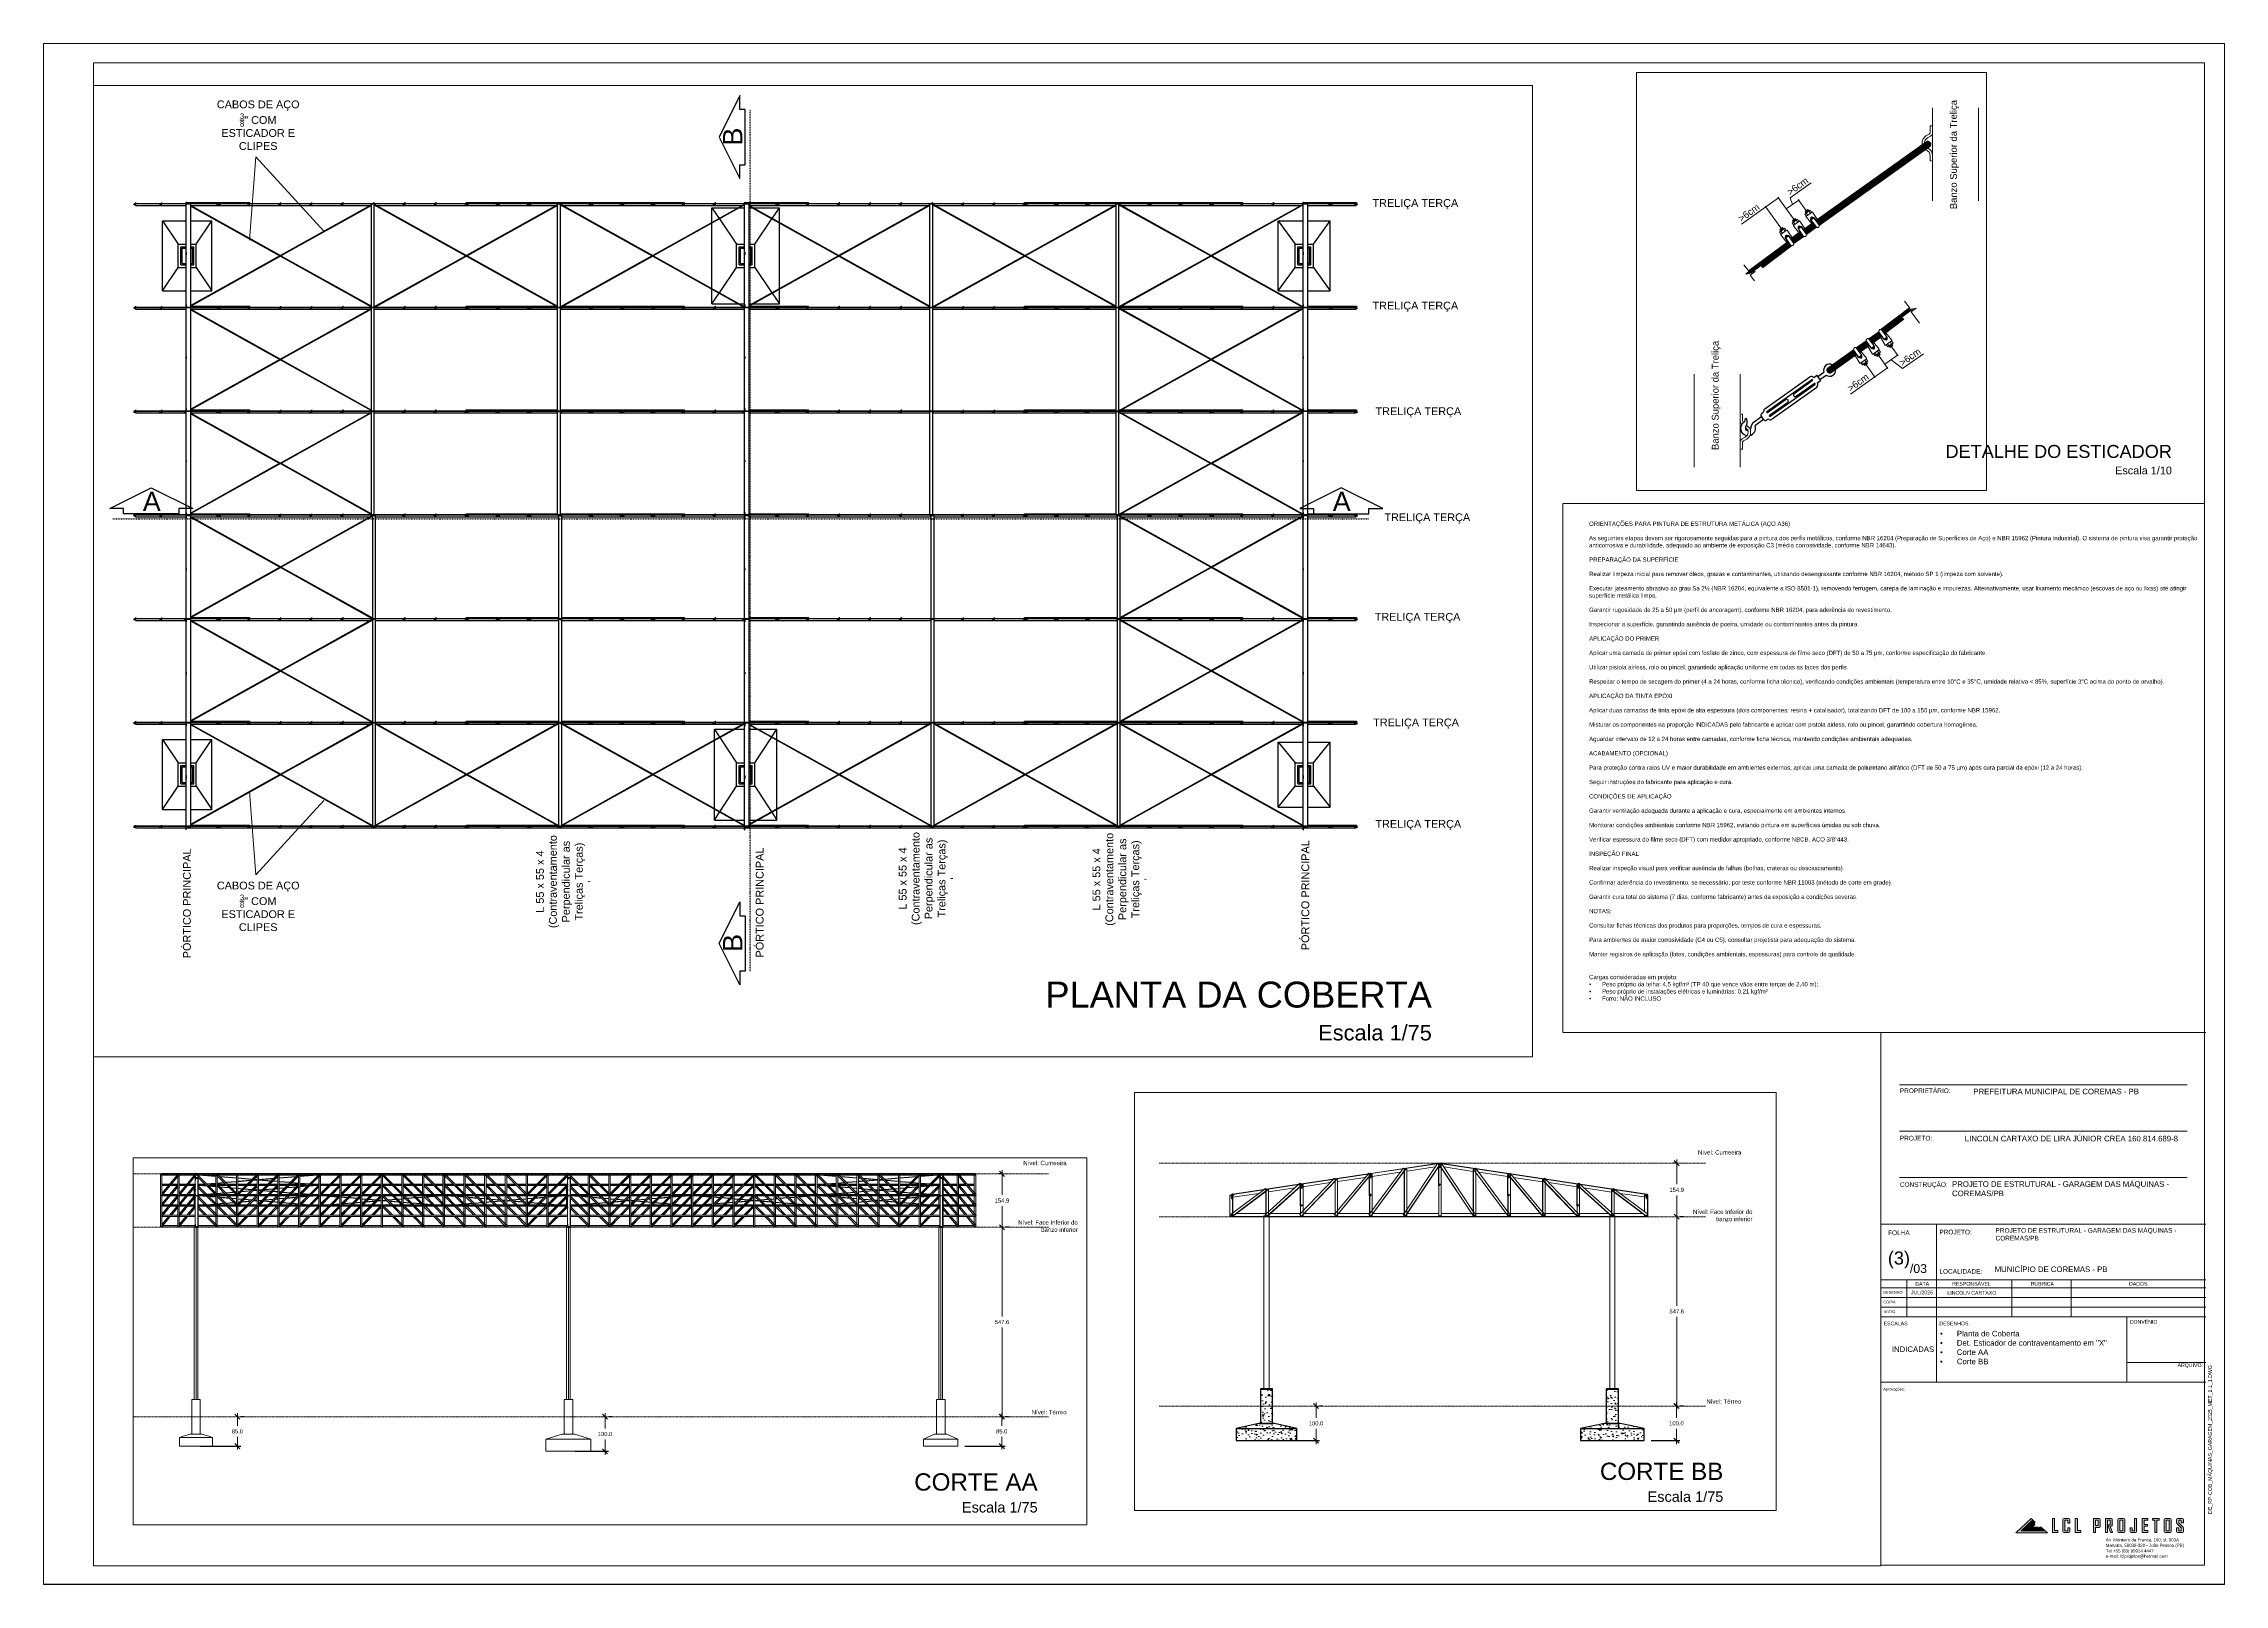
# Paper-space layout '(2)' of a CAD drawing. Header units: inches, sheet in millimetres. Extents: x 0 to 841, y 0 to 594.
# The model-space entities are those that its viewports show. They can reach past a viewport. Long polylines and large blocks are cut down to what shows.
import ezdxf

# ---------------------------------------------------------------- set-up
doc = ezdxf.new("R2010")
doc.units = ezdxf.units.IN
doc.header["$MEASUREMENT"] = 0
for name, pattern in [('CYPE_RAYAPUNTOPUNTO', [0.45, 0.225, -0.075, 0, -0.075, 0, -0.075]), ('DASHED', [0.75, 0.5, -0.25]), ('DIVIDE', [1.25, 0.5, -0.25, 0, -0.25, 0, -0.25])]:
    doc.linetypes.add(name, pattern=pattern)
for name, color, linetype, lineweight in [('ANC_COTAS', 7, 'Continuous', 9), ('CORTE_TITULO_DA_TABELA_DE_DETALHE', 51, 'Continuous', 15), ('COTA_COTAS', 2, 'Continuous', 0), ('COTA_FORMAS', 11, 'CYPE_RAYAPUNTOPUNTO', 0), ('Cotas', 9, 'Continuous', 5), ('CURVAS MESTRAS', 200, 'Continuous', 0), ('Evandro', 7, 'Continuous', 0), ('Frente', 7, 'Continuous', 0), ('LC-Seção das fundações', 7, 'Continuous', 5), ('LOGO LCL', 40, 'Continuous', 0), ('REFERENCIA_DAS_BARRAS', 2, 'Continuous', 9), ('SELO_EXTERNO', 7, 'Continuous', 0), ('VISTAS DE CORTES', 7, 'Continuous', 0)]:
    doc.layers.add(name, color=color, linetype=linetype, lineweight=lineweight)
for name, color, linetype in [('LCL-LINHACORTE', 171, 'DIVIDE'), ('LCL-TEXTO2', 171, 'Continuous'), ('Planta da coberta-VIS', 7, 'Continuous'), ('Planta_coberta-VIS', 7, 'Continuous')]:
    doc.layers.add(name, color=color, linetype=linetype)
doc.layers.add('VPORTS', color=7, linetype='Continuous', plot=False)
doc.styles.add('Arial', font='arial.ttf')
doc.styles.get("Standard").update_dxf_attribs({"font": 'arial.ttf'})
doc.dimstyles.new('UM_50.000000', dxfattribs={"dimtxt": 0.2, "dimasz": 0.15, "dimexe": 0.1, "dimexo": 0.2, "dimgap": 0.1, "dimtad": 1, "dimtih": 1, "dimtoh": 1, "dimdec": 1, "dimlfac": 50, "dimzin": 0, "dimdsep": 46, "dimtxsty": 'Standard', "dimblk": 'OBLIQUE', "dimcen": 0.09, "dimdle": 0.1, "dimclrd": 256, "dimadec": 1, "dimazin": 2, "dimtfac": 1, "dimtdec": 1, "dimtofl": 0, "dimtmove": 0, "dimatfit": 3, "dimfxl": 1, "dimtolj": 1, "dimlwd": -1, "dimarcsym": 0})
pattern_1 = [(50, (-164.16544, -5.02273), (0.3586301, -0.03137607), [0.0375, -0.4125]), (355, (-164.16544, -5.02273), (-0.0693757, 0.3760961), [0.03, -0.33]), (100.45144, (-164.13555, -5.02534), (0.2892544, 0.34472), [0.0318701, -0.35057106]), (46.1842, (-164.16544, -4.92273), (0.5336207, -0.0827596), [0.05625, -0.61875]), (96.63564, (-164.12097, -4.9296), (0.467331, 0.4870593), [0.0478052, -0.5258569]), (351.18416, (-164.16544, -4.9227), (0.467331, 0.4870593), [0.045, -0.495]), (21, (-164.11544, -4.94773), (0.2984535, -0.20130945), [0.0375, -0.4125]), (326, (-164.11544, -4.94773), (0.1216577, 0.362575), [0.03, -0.33]), (71.45144, (-164.09057, -4.9645), (0.4201112, 0.1612656), [0.0318701, -0.35057106]), (37.5, (-164.16544, -5.02273), (0.00607993, 0.16644693), [0, -0.326, 0, -0.335, 0, -0.33125]), (7.5, (-164.16544, -5.02273), (0.13153477, 0.19720586), [0, -0.191, 0, -0.3185, 0, -0.12625]), (327.5, (-164.27694, -5.02273), (0.26691122, -0.01127744), [0, -0.125, 0, -0.39, 0, -0.5175]), (317.5, (-164.32694, -5.02273), (0.2915931, 0.0500525), [0, -0.1625, 0, -0.259, 0, -0.3675])]
pattern_2 = [(50, (4.03322, 0), (0.35863, -0.031376), [0.0375, -0.4125]), (355, (4.0332, 0), (-0.0693757, 0.376096), [0.03, -0.33]), (100.4514, (4.0631, -0.0026), (0.2892544, 0.34472), [0.03187, -0.350571]), (46.1842, (4.0332, 0.1), (0.533621, -0.0827596), [0.05625, -0.61875]), (96.6356, (4.0777, 0.0931), (0.467331, 0.487059), [0.047805, -0.525857]), (351.1842, (4.0332, 0.1), (0.467331, 0.487059), [0.045, -0.495]), (21, (4.08322, 0.075), (0.2984535, -0.2013094), [0.0375, -0.4125]), (326, (4.0832, 0.075), (0.1216577, 0.362575), [0.03, -0.33]), (71.4514, (4.1081, 0.05822), (0.420111, 0.1612656), [0.03187, -0.350571]), (37.5, (4.03322, 0), (0.0060799, 0.1664469), [0, -0.326, 0, -0.335, 0, -0.33125]), (7.5, (4.03322, 0), (0.1315348, 0.1972059), [0, -0.191, 0, -0.3185, 0, -0.12625]), (327.5, (3.92172, 0), (0.2669112, -0.01127744), [0, -0.125, 0, -0.39, 0, -0.5175]), (317.5, (3.87172, 0), (0.291593, 0.0500525), [0, -0.1625, 0, -0.259, 0, -0.3675])]

# ---------------------------------------------------------------- blocks, each defined once
blk = doc.blocks.new('logo_LCL')
at = {"layer": 'LOGO LCL'}
h = blk.add_hatch(color=156, dxfattribs=at)
edge = h.paths.add_edge_path()
edge.add_spline(control_points=[(-77.02, 15.63), (-77.02, 15.63), (-77.02, 15.63), (-77.02, 15.63), (-77.02, 15.63), (-77.02, 15.63), (-71.85, 20.59), (-71.85, 20.59), (-71.85, 20.59), (-71.85, 20.59), (-72.62, 21.26), (-72.62, 21.26), (-72.62, 21.26), (-72.62, 21.26), (-79.48, 14.74), (-79.48, 14.74), (-79.48, 14.74), (-65.23, 14.74), (-65.23, 14.74)], knot_values=[0.428571, 0.428571, 0.428571, 0.428571, 0.5, 0.5, 0.5, 0.5001, 0.571429, 0.571429, 0.571429, 0.571529, 0.714286, 0.714286, 0.714286, 0.714386, 1, 1, 1, 1.142857, 1.142857, 1.142857, 1.142857], degree=3, periodic=0)
edge.add_spline(control_points=[(-65.23, 14.74), (-65.23, 14.74), (-65.23, 14.74), (-65.23, 14.74), (-65.23, 14.74), (-65.23, 14.74), (-66.24, 15.63), (-66.24, 15.63), (-66.24, 15.63), (-66.24, 15.63), (-77.02, 15.63), (-77.02, 15.63)], knot_values=[0.142857, 0.142857, 0.142857, 0.142857, 0.214286, 0.214286, 0.214286, 0.214386, 0.285714, 0.285714, 0.285714, 0.285815, 0.428571, 0.428571, 0.428571, 0.428571], degree=3, periodic=0)
h = blk.add_hatch(color=253, dxfattribs=at)
edge = h.paths.add_edge_path()
edge.add_spline(control_points=[(-71.85, 20.53), (-71.85, 20.53), (-71.85, 20.53), (-71.85, 20.53), (-71.85, 20.53), (-71.85, 20.53), (-72.62, 21.2), (-72.62, 21.2), (-72.62, 21.2), (-72.62, 21.2), (-79.48, 14.69), (-79.48, 14.69), (-79.48, 14.69), (-65.23, 14.69), (-65.23, 14.69)], knot_values=[0.571429, 0.571429, 0.571429, 0.571429, 0.642857, 0.642857, 0.642857, 0.642957, 0.714286, 0.714286, 0.714286, 0.714386, 1, 1, 1, 1.142857, 1.142857, 1.142857, 1.142857], degree=3, periodic=0)
edge.add_spline(control_points=[(-65.23, 14.69), (-65.23, 14.69), (-65.23, 14.69), (-65.23, 14.69), (-65.23, 14.69), (-65.23, 14.69), (-66.24, 15.58), (-66.24, 15.58), (-66.24, 15.58), (-66.24, 15.58), (-77.02, 15.58), (-77.02, 15.58)], knot_values=[0.142857, 0.142857, 0.142857, 0.142857, 0.214286, 0.214286, 0.214286, 0.214386, 0.285714, 0.285714, 0.285714, 0.285815, 0.428571, 0.428571, 0.428571, 0.428571], degree=3, periodic=0)
edge.add_spline(control_points=[(-77.02, 15.58), (-77.02, 15.58), (-77.02, 15.58), (-77.02, 15.58), (-77.02, 15.58), (-77.02, 15.58), (-71.85, 20.53), (-71.85, 20.53)], knot_values=[0.428571, 0.428571, 0.428571, 0.428571, 0.5, 0.5, 0.5, 0.5001, 0.571429, 0.571429, 0.571429, 0.571429], degree=3, periodic=0)
edge = h.paths.add_edge_path(flags=17)
edge.add_spline(control_points=[(-70.77, 19.55), (-70.77, 19.55), (-70.77, 19.55), (-70.77, 19.55), (-70.77, 19.55), (-71.61, 20.3), (-71.61, 20.3), (-71.61, 20.3), (-71.61, 20.3), (-76.22, 15.88), (-76.22, 15.88), (-76.22, 15.88), (-66.6, 15.88), (-66.6, 15.88), (-66.6, 15.88), (-66.6, 15.88), (-68.39, 17.46), (-68.39, 17.46), (-68.39, 17.46), (-68.39, 17.46), (-68.89, 17.11), (-68.89, 17.11), (-68.89, 17.11), (-68.89, 17.11), (-68.89, 17.11), (-68.89, 17.11)], knot_values=[0.636364, 0.636364, 0.636364, 0.636364, 0.681818, 0.681818, 0.681818, 0.727273, 0.727273, 0.727273, 0.727373, 0.818182, 0.818182, 0.818182, 1, 1, 1, 1.0001, 1.090909, 1.090909, 1.090909, 1.091009, 1.136364, 1.136364, 1.136364, 1.136464, 1.181818, 1.181818, 1.181818, 1.181818], degree=3, periodic=0)
edge.add_spline(control_points=[(-68.89, 17.11), (-68.89, 17.11), (-68.31, 16.58), (-68.31, 16.58), (-68.31, 16.58), (-68.31, 16.58), (-68.31, 16.58), (-68.31, 16.58)], knot_values=[0.545455, 0.545455, 0.545455, 0.545455, 0.590909, 0.590909, 0.590909, 0.591009, 0.636364, 0.636364, 0.636364, 0.636364], degree=3, periodic=0)
edge.add_spline(control_points=[(-68.31, 16.58), (-68.31, 16.58), (-74.11, 16.58), (-74.11, 16.58), (-74.11, 16.58), (-74.11, 16.58), (-71.33, 19.27), (-71.33, 19.27), (-71.33, 19.27), (-71.33, 19.27), (-71.33, 19.27), (-71.33, 19.27)], knot_values=[0.363636, 0.363636, 0.363636, 0.363636, 0.454545, 0.454545, 0.454545, 0.454646, 0.5, 0.5, 0.5, 0.5001, 0.545455, 0.545455, 0.545455, 0.545455], degree=3, periodic=0)
edge.add_spline(control_points=[(-71.33, 19.27), (-71.33, 19.27), (-71.17, 19.13), (-71.17, 19.13), (-71.17, 19.13), (-71.17, 19.13), (-71.17, 19.13), (-71.17, 19.13)], knot_values=[0.272727, 0.272727, 0.272727, 0.272727, 0.318182, 0.318182, 0.318182, 0.318282, 0.363636, 0.363636, 0.363636, 0.363636], degree=3, periodic=0)
edge.add_spline(control_points=[(-71.17, 19.13), (-71.17, 19.13), (-70.77, 19.55), (-70.77, 19.55), (-70.77, 19.55)], knot_values=[0.181818, 0.181818, 0.181818, 0.181818, 0.227273, 0.272727, 0.272727, 0.272727, 0.272727], degree=3, periodic=0)
edge = h.paths.add_edge_path(flags=16)
edge.add_spline(control_points=[(-72.1, 17.33), (-72.1, 17.33), (-70.89, 18.54), (-70.89, 18.54), (-70.89, 18.54), (-70.89, 18.54), (-70.89, 18.54), (-70.89, 18.54)], knot_values=[0.285714, 0.285714, 0.285714, 0.285714, 0.357143, 0.357143, 0.357143, 0.357243, 0.428571, 0.428571, 0.428571, 0.428571], degree=3, periodic=0)
edge.add_spline(control_points=[(-70.89, 18.54), (-70.89, 18.54), (-71.29, 18.89), (-71.29, 18.89), (-71.29, 18.89), (-71.29, 18.89), (-73.4, 16.85), (-73.4, 16.85), (-73.4, 16.85), (-68.98, 16.85), (-68.98, 16.85), (-68.98, 16.85), (-68.98, 16.85), (-68.98, 16.85), (-68.98, 16.85)], knot_values=[0.714286, 0.714286, 0.714286, 0.714286, 0.857143, 0.857143, 0.857143, 0.857243, 1, 1, 1, 1.142857, 1.142857, 1.142857, 1.142957, 1.285714, 1.285714, 1.285714, 1.285714], degree=3, periodic=0)
edge.add_spline(control_points=[(-68.98, 16.85), (-68.98, 16.85), (-69.51, 17.32), (-69.51, 17.32), (-69.51, 17.32), (-69.51, 17.32), (-72.1, 17.33), (-72.1, 17.33), (-72.1, 17.33), (-72.1, 17.33), (-72.1, 17.33), (-72.1, 17.33)], knot_values=[0.428571, 0.428571, 0.428571, 0.428571, 0.571429, 0.571429, 0.571429, 0.571529, 0.642857, 0.642857, 0.642857, 0.642957, 0.714286, 0.714286, 0.714286, 0.714286], degree=3, periodic=0)
h = blk.add_hatch(color=155, dxfattribs=at)
edge = h.paths.add_edge_path()
edge.add_spline(control_points=[(-71.33, 19.33), (-71.33, 19.33), (-71.17, 19.19), (-71.17, 19.19), (-71.17, 19.19), (-71.17, 19.19), (-71.17, 19.19), (-71.17, 19.19)], knot_values=[0.272727, 0.272727, 0.272727, 0.272727, 0.318182, 0.318182, 0.318182, 0.318282, 0.363636, 0.363636, 0.363636, 0.363636], degree=3, periodic=0)
edge.add_spline(control_points=[(-71.17, 19.19), (-71.17, 19.19), (-70.77, 19.61), (-70.77, 19.61), (-70.77, 19.61), (-70.77, 19.61), (-70.77, 19.61), (-70.77, 19.61)], knot_values=[0.181818, 0.181818, 0.181818, 0.181818, 0.227273, 0.227273, 0.227273, 0.227373, 0.272727, 0.272727, 0.272727, 0.272727], degree=3, periodic=0)
edge.add_spline(control_points=[(-70.77, 19.61), (-70.77, 19.61), (-71.61, 20.35), (-71.61, 20.35), (-71.61, 20.35), (-71.61, 20.35), (-76.22, 15.93), (-76.22, 15.93), (-76.22, 15.93), (-66.6, 15.93), (-66.6, 15.93), (-66.6, 15.93), (-66.6, 15.93), (-68.39, 17.52), (-68.39, 17.52), (-68.39, 17.52), (-68.39, 17.52), (-68.89, 17.16), (-68.89, 17.16), (-68.89, 17.16), (-68.89, 17.16), (-68.31, 16.63), (-68.31, 16.63), (-68.31, 16.63), (-68.31, 16.63), (-68.31, 16.63), (-68.31, 16.63)], knot_values=[0.545455, 0.545455, 0.545455, 0.545455, 0.636364, 0.636364, 0.636364, 0.636464, 0.727273, 0.727273, 0.727273, 0.909091, 0.909091, 0.909091, 0.909191, 1, 1, 1, 1.0001, 1.090909, 1.090909, 1.090909, 1.091009, 1.136364, 1.136364, 1.136364, 1.136464, 1.181818, 1.181818, 1.181818, 1.181818], degree=3, periodic=0)
edge.add_spline(control_points=[(-68.31, 16.63), (-68.31, 16.63), (-74.11, 16.63), (-74.11, 16.63), (-74.11, 16.63), (-74.11, 16.63), (-74.11, 16.63), (-74.11, 16.63)], knot_values=[0.454545, 0.454545, 0.454545, 0.454545, 0.5, 0.5, 0.5, 0.5001, 0.545455, 0.545455, 0.545455, 0.545455], degree=3, periodic=0)
edge.add_spline(control_points=[(-74.11, 16.63), (-74.11, 16.63), (-71.33, 19.33), (-71.33, 19.33), (-71.33, 19.33), (-71.33, 19.33), (-71.33, 19.33), (-71.33, 19.33)], knot_values=[0.363636, 0.363636, 0.363636, 0.363636, 0.409091, 0.409091, 0.409091, 0.409191, 0.454545, 0.454545, 0.454545, 0.454545], degree=3, periodic=0)
h = blk.add_hatch(color=157, dxfattribs=at)
edge = h.paths.add_edge_path()
edge.add_spline(control_points=[(-62.12, 15.79), (-62.12, 15.79), (-62.12, 21.25), (-62.12, 21.25), (-62.12, 21.25), (-62.12, 21.25), (-62.12, 21.25), (-62.12, 21.25)], knot_values=[0.428571, 0.428571, 0.428571, 0.428571, 0.5, 0.5, 0.5, 0.5001, 0.571429, 0.571429, 0.571429, 0.571429], degree=3, periodic=0)
edge.add_spline(control_points=[(-62.12, 21.25), (-62.12, 21.25), (-63.06, 21.25), (-63.06, 21.25), (-63.06, 21.25), (-63.06, 21.25), (-63.06, 21.25), (-63.06, 21.25)], knot_values=[0.285714, 0.285714, 0.285714, 0.285714, 0.357143, 0.357143, 0.357143, 0.357243, 0.428571, 0.428571, 0.428571, 0.428571], degree=3, periodic=0)
edge.add_spline(control_points=[(-63.06, 21.25), (-63.06, 21.25), (-63.06, 14.95), (-63.06, 14.95), (-63.06, 14.95), (-63.06, 14.95), (-63.06, 14.95), (-63.06, 14.95)], knot_values=[0.142857, 0.142857, 0.142857, 0.142857, 0.214286, 0.214286, 0.214286, 0.214386, 0.285714, 0.285714, 0.285714, 0.285714], degree=3, periodic=0)
edge.add_spline(control_points=[(-63.06, 14.95), (-63.06, 14.95), (-60.58, 14.95), (-60.58, 14.95), (-60.58, 14.95), (-60.58, 15.79), (-60.58, 15.79), (-60.58, 15.79), (-60.58, 15.79), (-62.12, 15.79), (-62.12, 15.79), (-62.12, 15.79), (-62.12, 15.79), (-62.12, 15.79), (-62.12, 15.79)], knot_values=[0.571429, 0.571429, 0.571429, 0.571429, 0.714286, 0.714286, 0.714286, 1, 1, 1, 1.0001, 1.071429, 1.071429, 1.071429, 1.071529, 1.142857, 1.142857, 1.142857, 1.142857], degree=3, periodic=0)
edge = h.paths.add_edge_path()
edge.add_spline(control_points=[(-58.32, 20.75), (-58.32, 20.75), (-58.32, 20.75), (-58.32, 20.75), (-58.32, 20.75), (-58.32, 20.75), (-58.32, 15.44), (-58.32, 15.44)], knot_values=[0.176471, 0.176471, 0.176471, 0.176471, 0.205883, 0.205883, 0.205883, 0.205983, 0.235295, 0.235295, 0.235295, 0.235295], degree=3, periodic=0)
edge.add_spline(control_points=[(-58.32, 15.44), (-58.32, 15.44), (-58.32, 15.44), (-58.32, 15.44), (-58.32, 15.44), (-58.32, 15.11), (-58.15, 14.95), (-57.82, 14.95)], knot_values=[0.117648, 0.117648, 0.117648, 0.117648, 0.14706, 0.14706, 0.14706, 0.14716, 0.176471, 0.176471, 0.176471, 0.176471], degree=3, periodic=0)
edge.add_spline(control_points=[(-57.82, 14.95), (-57.82, 14.95), (-57.82, 14.95), (-57.82, 14.95), (-57.82, 14.95), (-57.82, 14.95), (-55.72, 14.95), (-55.72, 14.95)], knot_values=[0.058824, 0.058824, 0.058824, 0.058824, 0.088236, 0.088236, 0.088236, 0.088336, 0.117648, 0.117648, 0.117648, 0.117648], degree=3, periodic=0)
edge.add_spline(control_points=[(-55.72, 14.95), (-55.72, 14.95), (-55.72, 14.95), (-55.72, 14.95), (-55.72, 14.95), (-55.39, 14.95), (-55.22, 15.11), (-55.22, 15.44)], knot_values=[0, 0, 0, 0, 0.029412, 0.029412, 0.029412, 0.029512, 0.058824, 0.058824, 0.058824, 0.058824], degree=3, periodic=0)
edge.add_spline(control_points=[(-55.22, 15.44), (-55.22, 15.44), (-55.22, 17.07), (-55.22, 17.07), (-55.22, 17.07), (-55.22, 17.07), (-56.16, 17.07), (-56.16, 17.07), (-56.16, 17.07), (-56.16, 17.07), (-56.16, 15.75), (-56.16, 15.75), (-56.16, 15.75), (-56.16, 15.75), (-57.38, 15.75), (-57.38, 15.75), (-57.38, 15.75), (-57.38, 15.75), (-57.38, 20.44), (-57.38, 20.44), (-57.38, 20.44), (-57.38, 20.44), (-56.16, 20.44), (-56.16, 20.44), (-56.16, 20.44), (-56.16, 20.44), (-56.16, 19.19), (-56.16, 19.19), (-56.16, 19.19), (-56.16, 19.19), (-55.22, 19.19), (-55.22, 19.19), (-55.22, 19.19), (-55.22, 19.19), (-55.22, 20.75), (-55.22, 20.75)], knot_values=[0.411771, 0.411771, 0.411771, 0.411771, 0.529418, 0.529418, 0.529418, 0.529518, 0.588241, 0.588241, 0.588241, 0.588341, 0.647065, 0.647065, 0.647065, 0.647165, 0.705888, 0.705888, 0.705888, 0.705988, 0.764712, 0.764712, 0.764712, 0.764812, 0.823535, 0.823535, 0.823535, 0.823636, 0.882359, 0.882359, 0.882359, 0.882459, 0.941182, 0.941182, 0.941182, 0.941283, 1, 1, 1, 1], degree=3, periodic=0)
edge.add_spline(control_points=[(-55.22, 20.75), (-55.22, 20.75), (-55.22, 20.75), (-55.22, 20.75), (-55.22, 20.75), (-55.22, 21.08), (-55.39, 21.25), (-55.72, 21.25)], knot_values=[0.352942, 0.352942, 0.352942, 0.352942, 0.382359, 0.382359, 0.382359, 0.382459, 0.411771, 0.411771, 0.411771, 0.411771], degree=3, periodic=0)
edge.add_spline(control_points=[(-55.72, 21.25), (-55.72, 21.25), (-55.72, 21.25), (-55.72, 21.25), (-55.72, 21.25), (-55.72, 21.25), (-57.82, 21.25), (-57.82, 21.25)], knot_values=[0.294118, 0.294118, 0.294118, 0.294118, 0.32353, 0.32353, 0.32353, 0.32363, 0.352942, 0.352942, 0.352942, 0.352942], degree=3, periodic=0)
edge.add_spline(control_points=[(-57.82, 21.25), (-57.82, 21.25), (-57.82, 21.25), (-57.82, 21.25), (-57.82, 21.25), (-58.15, 21.25), (-58.32, 21.08), (-58.32, 20.75)], knot_values=[0.235295, 0.235295, 0.235295, 0.235295, 0.264707, 0.264707, 0.264707, 0.264807, 0.294118, 0.294118, 0.294118, 0.294118], degree=3, periodic=0)
edge = h.paths.add_edge_path()
edge.add_spline(control_points=[(-51.84, 15.79), (-51.84, 15.79), (-51.84, 21.25), (-51.84, 21.25), (-51.84, 21.25), (-51.84, 21.25), (-51.84, 21.25), (-51.84, 21.25)], knot_values=[0.428571, 0.428571, 0.428571, 0.428571, 0.5, 0.5, 0.5, 0.5001, 0.571429, 0.571429, 0.571429, 0.571429], degree=3, periodic=0)
edge.add_spline(control_points=[(-51.84, 21.25), (-51.84, 21.25), (-52.78, 21.25), (-52.78, 21.25), (-52.78, 21.25), (-52.78, 21.25), (-52.78, 21.25), (-52.78, 21.25)], knot_values=[0.285714, 0.285714, 0.285714, 0.285714, 0.357143, 0.357143, 0.357143, 0.357243, 0.428571, 0.428571, 0.428571, 0.428571], degree=3, periodic=0)
edge.add_spline(control_points=[(-52.78, 21.25), (-52.78, 21.25), (-52.78, 14.95), (-52.78, 14.95), (-52.78, 14.95), (-52.78, 14.95), (-52.78, 14.95), (-52.78, 14.95)], knot_values=[0.142857, 0.142857, 0.142857, 0.142857, 0.214286, 0.214286, 0.214286, 0.214386, 0.285714, 0.285714, 0.285714, 0.285714], degree=3, periodic=0)
edge.add_spline(control_points=[(-52.78, 14.95), (-52.78, 14.95), (-50.3, 14.95), (-50.3, 14.95), (-50.3, 14.95), (-50.3, 15.79), (-50.3, 15.79), (-50.3, 15.79), (-50.3, 15.79), (-51.84, 15.79), (-51.84, 15.79), (-51.84, 15.79), (-51.84, 15.79), (-51.84, 15.79), (-51.84, 15.79)], knot_values=[0.571429, 0.571429, 0.571429, 0.571429, 0.714286, 0.714286, 0.714286, 1, 1, 1, 1.0001, 1.071429, 1.071429, 1.071429, 1.071529, 1.142857, 1.142857, 1.142857, 1.142857], degree=3, periodic=0)
edge = h.paths.add_edge_path()
edge.add_spline(control_points=[(-44.64, 21.25), (-44.64, 21.25), (-44.64, 21.25), (-44.64, 21.25), (-44.64, 21.25), (-44.64, 21.25), (-44.64, 14.95), (-44.64, 14.95)], knot_values=[0.444446, 0.444446, 0.444446, 0.444446, 0.500002, 0.500002, 0.500002, 0.500102, 0.555557, 0.555557, 0.555557, 0.555557], degree=3, periodic=0)
edge.add_spline(control_points=[(-44.64, 14.95), (-44.64, 14.95), (-44.64, 14.95), (-44.64, 14.95), (-44.64, 14.95), (-44.64, 14.95), (-43.7, 14.95), (-43.7, 14.95)], knot_values=[0.333334, 0.333334, 0.333334, 0.333334, 0.388891, 0.388891, 0.388891, 0.388991, 0.444446, 0.444446, 0.444446, 0.444446], degree=3, periodic=0)
edge.add_spline(control_points=[(-43.7, 14.95), (-43.7, 14.95), (-43.7, 14.95), (-43.7, 14.95), (-43.7, 14.95), (-43.7, 14.95), (-43.7, 17.23), (-43.7, 17.23)], knot_values=[0.222223, 0.222223, 0.222223, 0.222223, 0.27778, 0.27778, 0.27778, 0.27788, 0.333334, 0.333334, 0.333334, 0.333334], degree=3, periodic=0)
edge.add_spline(control_points=[(-43.7, 17.23), (-43.7, 17.23), (-43.7, 17.23), (-43.7, 17.23), (-43.7, 17.23), (-43.7, 17.23), (-42.09, 17.23), (-42.09, 17.23)], knot_values=[0.111112, 0.111112, 0.111112, 0.111112, 0.166668, 0.166668, 0.166668, 0.166768, 0.222223, 0.222223, 0.222223, 0.222223], degree=3, periodic=0)
edge.add_spline(control_points=[(-42.09, 17.23), (-42.09, 17.23), (-42.09, 17.23), (-42.09, 17.23), (-42.09, 17.23), (-41.76, 17.23), (-41.6, 17.4), (-41.59, 17.73)], knot_values=[0, 0, 0, 0, 0.055557, 0.055557, 0.055557, 0.055657, 0.111112, 0.111112, 0.111112, 0.111112], degree=3, periodic=0)
edge.add_spline(control_points=[(-41.59, 17.73), (-41.59, 17.73), (-41.59, 20.75), (-41.59, 20.75)], knot_values=[0.77778, 0.77778, 0.77778, 0.77778, 1, 1, 1, 1], degree=3, periodic=0)
edge.add_spline(control_points=[(-41.59, 20.75), (-41.59, 20.75), (-41.59, 20.75), (-41.59, 20.75), (-41.59, 20.75), (-41.6, 21.08), (-41.76, 21.25), (-42.09, 21.25)], knot_values=[0.666668, 0.666668, 0.666668, 0.666668, 0.722225, 0.722225, 0.722225, 0.722325, 0.77778, 0.77778, 0.77778, 0.77778], degree=3, periodic=0)
edge.add_spline(control_points=[(-42.09, 21.25), (-42.09, 21.25), (-42.09, 21.25), (-42.09, 21.25), (-42.09, 21.25), (-42.09, 21.25), (-44.64, 21.25), (-44.64, 21.25)], knot_values=[0.555557, 0.555557, 0.555557, 0.555557, 0.611113, 0.611113, 0.611113, 0.611213, 0.666668, 0.666668, 0.666668, 0.666668], degree=3, periodic=0)
edge = h.paths.add_edge_path(flags=16)
edge.add_spline(control_points=[(-42.54, 20.44), (-42.54, 20.44), (-42.54, 18.04), (-42.54, 18.04), (-42.54, 18.04), (-43.7, 18.04), (-43.7, 18.04), (-43.7, 18.04), (-43.7, 18.04), (-43.7, 20.44), (-43.7, 20.44), (-43.7, 20.44), (-43.7, 20.44), (-43.7, 20.44), (-43.7, 20.44)], knot_values=[0.4, 0.4, 0.4, 0.4, 0.6, 0.6, 0.6, 1, 1, 1, 1.0001, 1.1, 1.1, 1.1, 1.1001, 1.2, 1.2, 1.2, 1.2], degree=3, periodic=0)
edge.add_spline(control_points=[(-43.7, 20.44), (-43.7, 20.44), (-42.54, 20.44), (-42.54, 20.44), (-42.54, 20.44), (-42.54, 20.44), (-42.54, 20.44), (-42.54, 20.44)], knot_values=[0.2, 0.2, 0.2, 0.2, 0.3, 0.3, 0.3, 0.3001, 0.4, 0.4, 0.4, 0.4], degree=3, periodic=0)
edge = h.paths.add_edge_path()
edge.add_spline(control_points=[(-39.23, 21.25), (-39.23, 21.25), (-39.23, 21.25), (-39.23, 21.25), (-39.23, 21.25), (-39.23, 21.25), (-39.23, 14.95), (-39.23, 14.95)], knot_values=[0.500001, 0.500001, 0.500001, 0.500001, 0.531251, 0.531251, 0.531251, 0.531351, 0.562501, 0.562501, 0.562501, 0.562501], degree=3, periodic=0)
edge.add_spline(control_points=[(-39.23, 14.95), (-39.23, 14.95), (-39.23, 14.95), (-39.23, 14.95), (-39.23, 14.95), (-39.23, 14.95), (-38.28, 14.95), (-38.28, 14.95)], knot_values=[0.437501, 0.437501, 0.437501, 0.437501, 0.468751, 0.468751, 0.468751, 0.468851, 0.500001, 0.500001, 0.500001, 0.500001], degree=3, periodic=0)
edge.add_spline(control_points=[(-38.28, 14.95), (-38.28, 14.95), (-38.28, 14.95), (-38.28, 14.95), (-38.28, 14.95), (-38.28, 14.95), (-38.28, 20.44), (-38.28, 20.44)], knot_values=[0.375001, 0.375001, 0.375001, 0.375001, 0.406251, 0.406251, 0.406251, 0.406351, 0.437501, 0.437501, 0.437501, 0.437501], degree=3, periodic=0)
edge.add_spline(control_points=[(-38.28, 20.44), (-38.28, 20.44), (-38.28, 20.44), (-38.28, 20.44), (-38.28, 20.44), (-38.28, 20.44), (-37.1, 20.44), (-37.1, 20.44)], knot_values=[0.312501, 0.312501, 0.312501, 0.312501, 0.343751, 0.343751, 0.343751, 0.343851, 0.375001, 0.375001, 0.375001, 0.375001], degree=3, periodic=0)
edge.add_spline(control_points=[(-37.1, 20.44), (-37.1, 20.44), (-37.1, 20.44), (-37.1, 20.44), (-37.1, 20.44), (-37.1, 20.44), (-37.1, 18.44), (-37.1, 18.44)], knot_values=[0.250001, 0.250001, 0.250001, 0.250001, 0.281251, 0.281251, 0.281251, 0.281351, 0.312501, 0.312501, 0.312501, 0.312501], degree=3, periodic=0)
edge.add_spline(control_points=[(-37.1, 18.44), (-37.1, 18.44), (-37.1, 18.44), (-37.1, 18.44), (-37.1, 18.44), (-37.1, 18.44), (-38.02, 18.44), (-38.02, 18.44)], knot_values=[0.187501, 0.187501, 0.187501, 0.187501, 0.218751, 0.218751, 0.218751, 0.218851, 0.250001, 0.250001, 0.250001, 0.250001], degree=3, periodic=0)
edge.add_spline(control_points=[(-38.02, 18.44), (-38.02, 18.44), (-38.02, 18.44), (-38.02, 18.44), (-38.02, 18.44), (-38.02, 18.07), (-38.02, 17.88), (-38.02, 17.88)], knot_values=[0.125001, 0.125001, 0.125001, 0.125001, 0.156251, 0.156251, 0.156251, 0.156351, 0.187501, 0.187501, 0.187501, 0.187501], degree=3, periodic=0)
edge.add_spline(control_points=[(-38.02, 17.88), (-38.02, 17.88), (-38.02, 17.88), (-38.02, 17.88), (-38.02, 17.88), (-38.02, 17.88), (-36.98, 14.95), (-36.98, 14.95)], knot_values=[0.062501, 0.062501, 0.062501, 0.062501, 0.093751, 0.093751, 0.093751, 0.093851, 0.125001, 0.125001, 0.125001, 0.125001], degree=3, periodic=0)
edge.add_spline(control_points=[(-36.98, 14.95), (-36.98, 14.95), (-36.98, 14.95), (-36.98, 14.95), (-36.98, 14.95), (-36.98, 14.95), (-36.73, 14.95), (-36.49, 14.95)], knot_values=[0.03125, 0.03125, 0.03125, 0.03125, 0.046876, 0.046876, 0.046876, 0.046976, 0.062501, 0.062501, 0.062501, 0.062501], degree=3, periodic=0)
edge.add_spline(control_points=[(-36.49, 14.95), (-36.24, 14.95), (-36, 14.95), (-36, 14.95), (-36, 14.95), (-37.04, 17.81), (-37.04, 17.81)], knot_values=[0.875001, 0.875001, 0.875001, 0.875001, 0.906251, 0.906251, 0.906251, 1.03125, 1.03125, 1.03125, 1.03125], degree=3, periodic=0)
edge.add_spline(control_points=[(-37.04, 17.81), (-37.04, 17.81), (-37.04, 17.81), (-37.04, 17.81), (-37.04, 17.81), (-36.73, 17.81), (-36.52, 17.83), (-36.42, 17.86)], knot_values=[0.812501, 0.812501, 0.812501, 0.812501, 0.843752, 0.843752, 0.843752, 0.843852, 0.875001, 0.875001, 0.875001, 0.875001], degree=3, periodic=0)
edge.add_spline(control_points=[(-36.42, 17.86), (-36.42, 17.86), (-36.42, 17.86), (-36.42, 17.86), (-36.42, 17.86), (-36.24, 17.93), (-36.16, 18.08), (-36.16, 18.31)], knot_values=[0.750001, 0.750001, 0.750001, 0.750001, 0.781251, 0.781251, 0.781251, 0.781351, 0.812501, 0.812501, 0.812501, 0.812501], degree=3, periodic=0)
edge.add_spline(control_points=[(-36.16, 18.31), (-36.16, 18.31), (-36.16, 18.31), (-36.16, 18.31), (-36.16, 18.31), (-36.16, 18.31), (-36.16, 20.75), (-36.16, 20.75)], knot_values=[0.687501, 0.687501, 0.687501, 0.687501, 0.718751, 0.718751, 0.718751, 0.718851, 0.750001, 0.750001, 0.750001, 0.750001], degree=3, periodic=0)
edge.add_spline(control_points=[(-36.16, 20.75), (-36.16, 20.75), (-36.16, 20.75), (-36.16, 20.75), (-36.16, 20.75), (-36.16, 21.08), (-36.32, 21.25), (-36.65, 21.25)], knot_values=[0.625001, 0.625001, 0.625001, 0.625001, 0.656251, 0.656251, 0.656251, 0.656351, 0.687501, 0.687501, 0.687501, 0.687501], degree=3, periodic=0)
edge.add_spline(control_points=[(-36.65, 21.25), (-36.65, 21.25), (-36.65, 21.25), (-36.65, 21.25), (-36.65, 21.25), (-36.65, 21.25), (-39.23, 21.25), (-39.23, 21.25)], knot_values=[0.562501, 0.562501, 0.562501, 0.562501, 0.593751, 0.593751, 0.593751, 0.593851, 0.625001, 0.625001, 0.625001, 0.625001], degree=3, periodic=0)
edge = h.paths.add_edge_path()
edge.add_spline(control_points=[(-33.72, 20.75), (-33.72, 20.75), (-33.72, 20.75), (-33.72, 20.75), (-33.72, 20.75), (-33.72, 20.75), (-33.72, 15.44), (-33.72, 15.44)], knot_values=[0.333334, 0.333334, 0.333334, 0.333334, 0.388891, 0.388891, 0.388891, 0.388991, 0.444446, 0.444446, 0.444446, 0.444446], degree=3, periodic=0)
edge.add_spline(control_points=[(-33.72, 15.44), (-33.72, 15.44), (-33.72, 15.44), (-33.72, 15.44), (-33.72, 15.44), (-33.72, 15.11), (-33.55, 14.95), (-33.22, 14.95)], knot_values=[0.222223, 0.222223, 0.222223, 0.222223, 0.27778, 0.27778, 0.27778, 0.27788, 0.333334, 0.333334, 0.333334, 0.333334], degree=3, periodic=0)
edge.add_spline(control_points=[(-33.22, 14.95), (-33.22, 14.95), (-33.22, 14.95), (-33.22, 14.95), (-33.22, 14.95), (-33.22, 14.95), (-31.04, 14.95), (-31.04, 14.95)], knot_values=[0.111112, 0.111112, 0.111112, 0.111112, 0.166668, 0.166668, 0.166668, 0.166768, 0.222223, 0.222223, 0.222223, 0.222223], degree=3, periodic=0)
edge.add_spline(control_points=[(-31.04, 14.95), (-31.04, 14.95), (-31.04, 14.95), (-31.04, 14.95), (-31.04, 14.95), (-30.71, 14.95), (-30.55, 15.11), (-30.54, 15.44)], knot_values=[0, 0, 0, 0, 0.055557, 0.055557, 0.055557, 0.055657, 0.111112, 0.111112, 0.111112, 0.111112], degree=3, periodic=0)
edge.add_spline(control_points=[(-30.54, 15.44), (-30.54, 15.44), (-30.54, 20.75), (-30.54, 20.75)], knot_values=[0.77778, 0.77778, 0.77778, 0.77778, 1, 1, 1, 1], degree=3, periodic=0)
edge.add_spline(control_points=[(-30.54, 20.75), (-30.54, 20.75), (-30.54, 20.75), (-30.54, 20.75), (-30.54, 20.75), (-30.55, 21.08), (-30.71, 21.25), (-31.04, 21.25)], knot_values=[0.666668, 0.666668, 0.666668, 0.666668, 0.722225, 0.722225, 0.722225, 0.722325, 0.77778, 0.77778, 0.77778, 0.77778], degree=3, periodic=0)
edge.add_spline(control_points=[(-31.04, 21.25), (-31.04, 21.25), (-31.04, 21.25), (-31.04, 21.25), (-31.04, 21.25), (-31.04, 21.25), (-33.22, 21.25), (-33.22, 21.25)], knot_values=[0.555557, 0.555557, 0.555557, 0.555557, 0.611113, 0.611113, 0.611113, 0.611213, 0.666668, 0.666668, 0.666668, 0.666668], degree=3, periodic=0)
edge.add_spline(control_points=[(-33.22, 21.25), (-33.22, 21.25), (-33.22, 21.25), (-33.22, 21.25), (-33.22, 21.25), (-33.55, 21.25), (-33.72, 21.08), (-33.72, 20.75)], knot_values=[0.444446, 0.444446, 0.444446, 0.444446, 0.500002, 0.500002, 0.500002, 0.500102, 0.555557, 0.555557, 0.555557, 0.555557], degree=3, periodic=0)
edge = h.paths.add_edge_path(flags=16)
edge.add_spline(control_points=[(-31.48, 20.44), (-31.48, 20.44), (-31.48, 15.75), (-31.48, 15.75), (-31.48, 15.75), (-32.78, 15.75), (-32.78, 15.75), (-32.78, 15.75), (-32.78, 15.75), (-32.78, 20.44), (-32.78, 20.44), (-32.78, 20.44), (-32.78, 20.44), (-32.78, 20.44), (-32.78, 20.44)], knot_values=[0.4, 0.4, 0.4, 0.4, 0.6, 0.6, 0.6, 1, 1, 1, 1.0001, 1.1, 1.1, 1.1, 1.1001, 1.2, 1.2, 1.2, 1.2], degree=3, periodic=0)
edge.add_spline(control_points=[(-32.78, 20.44), (-32.78, 20.44), (-31.48, 20.44), (-31.48, 20.44), (-31.48, 20.44), (-31.48, 20.44), (-31.48, 20.44), (-31.48, 20.44)], knot_values=[0.2, 0.2, 0.2, 0.2, 0.3, 0.3, 0.3, 0.3001, 0.4, 0.4, 0.4, 0.4], degree=3, periodic=0)
edge = h.paths.add_edge_path()
edge.add_spline(control_points=[(-25.25, 15.44), (-25.25, 15.44), (-25.25, 21.25), (-25.25, 21.25), (-25.25, 21.25), (-25.25, 21.25), (-26.19, 21.25), (-26.19, 21.25), (-26.19, 21.25), (-26.19, 21.25), (-26.19, 15.75), (-26.19, 15.75), (-26.19, 15.75), (-26.19, 15.75), (-27.25, 15.75), (-27.25, 15.75), (-27.25, 15.75), (-27.25, 15.75), (-27.25, 17.07), (-27.25, 17.07), (-27.25, 17.07), (-27.25, 17.07), (-28.19, 17.07), (-28.19, 17.07), (-28.19, 17.07), (-28.19, 17.07), (-28.19, 15.44), (-28.19, 15.44)], knot_values=[0.272735, 0.272735, 0.272735, 0.272735, 0.454553, 0.454553, 0.454553, 0.454653, 0.545462, 0.545462, 0.545462, 0.545562, 0.636371, 0.636371, 0.636371, 0.636471, 0.72728, 0.72728, 0.72728, 0.72738, 0.818189, 0.818189, 0.818189, 0.818289, 0.909098, 0.909098, 0.909098, 0.909198, 1, 1, 1, 1], degree=3, periodic=0)
edge.add_spline(control_points=[(-28.19, 15.44), (-28.19, 15.44), (-28.19, 15.44), (-28.19, 15.44), (-28.19, 15.44), (-28.19, 15.11), (-28.02, 14.95), (-27.69, 14.95)], knot_values=[0.181819, 0.181819, 0.181819, 0.181819, 0.227281, 0.227281, 0.227281, 0.227381, 0.272735, 0.272735, 0.272735, 0.272735], degree=3, periodic=0)
edge.add_spline(control_points=[(-27.69, 14.95), (-27.69, 14.95), (-27.69, 14.95), (-27.69, 14.95), (-27.69, 14.95), (-27.69, 14.95), (-25.75, 14.95), (-25.75, 14.95)], knot_values=[0.09091, 0.09091, 0.09091, 0.09091, 0.136365, 0.136365, 0.136365, 0.136465, 0.181819, 0.181819, 0.181819, 0.181819], degree=3, periodic=0)
edge.add_spline(control_points=[(-25.75, 14.95), (-25.75, 14.95), (-25.75, 14.95), (-25.75, 14.95), (-25.75, 14.95), (-25.42, 14.95), (-25.26, 15.11), (-25.25, 15.44)], knot_values=[0, 0, 0, 0, 0.045456, 0.045456, 0.045456, 0.045556, 0.09091, 0.09091, 0.09091, 0.09091], degree=3, periodic=0)
edge = h.paths.add_edge_path()
edge.add_spline(control_points=[(-22.8, 21.25), (-22.8, 21.25), (-22.8, 14.95), (-22.8, 14.95), (-22.8, 14.95), (-22.8, 14.95), (-22.8, 14.95), (-22.8, 14.95)], knot_values=[0.076923, 0.076923, 0.076923, 0.076923, 0.115385, 0.115385, 0.115385, 0.115485, 0.153846, 0.153846, 0.153846, 0.153846], degree=3, periodic=0)
edge.add_spline(control_points=[(-22.8, 14.95), (-22.8, 14.95), (-20.19, 14.95), (-20.19, 14.95), (-20.19, 14.95), (-20.19, 15.78), (-20.19, 15.78), (-20.19, 15.78), (-20.19, 15.78), (-21.86, 15.78), (-21.86, 15.78), (-21.86, 15.78), (-21.86, 15.78), (-21.86, 15.78), (-21.86, 15.78)], knot_values=[0.769231, 0.769231, 0.769231, 0.769231, 0.846154, 0.846154, 0.846154, 1, 1, 1, 1.0001, 1.038462, 1.038462, 1.038462, 1.038562, 1.076923, 1.076923, 1.076923, 1.076923], degree=3, periodic=0)
edge.add_spline(control_points=[(-21.86, 15.78), (-21.86, 15.78), (-21.86, 17.76), (-21.86, 17.76), (-21.86, 17.76), (-21.86, 17.76), (-21.86, 17.76), (-21.86, 17.76)], knot_values=[0.692308, 0.692308, 0.692308, 0.692308, 0.730769, 0.730769, 0.730769, 0.730869, 0.769231, 0.769231, 0.769231, 0.769231], degree=3, periodic=0)
edge.add_spline(control_points=[(-21.86, 17.76), (-21.86, 17.76), (-20.43, 17.76), (-20.43, 17.76), (-20.43, 17.76), (-20.43, 17.76), (-20.43, 17.76), (-20.43, 17.76)], knot_values=[0.615385, 0.615385, 0.615385, 0.615385, 0.653846, 0.653846, 0.653846, 0.653946, 0.692308, 0.692308, 0.692308, 0.692308], degree=3, periodic=0)
edge.add_spline(control_points=[(-20.43, 17.76), (-20.43, 17.76), (-20.43, 18.58), (-20.43, 18.58), (-20.43, 18.58), (-20.43, 18.58), (-20.43, 18.58), (-20.43, 18.58)], knot_values=[0.538462, 0.538462, 0.538462, 0.538462, 0.576923, 0.576923, 0.576923, 0.577023, 0.615385, 0.615385, 0.615385, 0.615385], degree=3, periodic=0)
edge.add_spline(control_points=[(-20.43, 18.58), (-20.43, 18.58), (-21.86, 18.58), (-21.86, 18.58), (-21.86, 18.58), (-21.86, 18.58), (-21.86, 18.58), (-21.86, 18.58)], knot_values=[0.461538, 0.461538, 0.461538, 0.461538, 0.5, 0.5, 0.5, 0.5001, 0.538462, 0.538462, 0.538462, 0.538462], degree=3, periodic=0)
edge.add_spline(control_points=[(-21.86, 18.58), (-21.86, 18.58), (-21.86, 20.42), (-21.86, 20.42), (-21.86, 20.42), (-21.86, 20.42), (-21.86, 20.42), (-21.86, 20.42)], knot_values=[0.384615, 0.384615, 0.384615, 0.384615, 0.423077, 0.423077, 0.423077, 0.423177, 0.461538, 0.461538, 0.461538, 0.461538], degree=3, periodic=0)
edge.add_spline(control_points=[(-21.86, 20.42), (-21.86, 20.42), (-20.21, 20.42), (-20.21, 20.42), (-20.21, 20.42), (-20.21, 20.42), (-20.21, 20.42), (-20.21, 20.42)], knot_values=[0.307692, 0.307692, 0.307692, 0.307692, 0.346154, 0.346154, 0.346154, 0.346254, 0.384615, 0.384615, 0.384615, 0.384615], degree=3, periodic=0)
edge.add_spline(control_points=[(-20.21, 20.42), (-20.21, 20.42), (-20.21, 21.25), (-20.21, 21.25), (-20.21, 21.25), (-20.21, 21.25), (-20.21, 21.25), (-20.21, 21.25)], knot_values=[0.230769, 0.230769, 0.230769, 0.230769, 0.269231, 0.269231, 0.269231, 0.269331, 0.307692, 0.307692, 0.307692, 0.307692], degree=3, periodic=0)
edge.add_spline(control_points=[(-20.21, 21.25), (-20.21, 21.25), (-22.8, 21.25), (-22.8, 21.25), (-22.8, 21.25), (-22.8, 21.25), (-22.8, 21.25), (-22.8, 21.25)], knot_values=[0.153846, 0.153846, 0.153846, 0.153846, 0.192308, 0.192308, 0.192308, 0.192408, 0.230769, 0.230769, 0.230769, 0.230769], degree=3, periodic=0)
edge = h.paths.add_edge_path()
edge.add_spline(control_points=[(-16.14, 14.95), (-16.14, 14.95), (-16.14, 20.42), (-16.14, 20.42), (-16.14, 20.42), (-16.14, 20.42), (-16.14, 20.42), (-16.14, 20.42)], knot_values=[0.111111, 0.111111, 0.111111, 0.111111, 0.166667, 0.166667, 0.166667, 0.166767, 0.222222, 0.222222, 0.222222, 0.222222], degree=3, periodic=0)
edge.add_spline(control_points=[(-16.14, 20.42), (-16.14, 20.42), (-15.1, 20.42), (-15.1, 20.42), (-15.1, 20.42), (-15.1, 21.25), (-15.1, 21.25), (-15.1, 21.25), (-15.1, 21.25), (-18.12, 21.25), (-18.12, 21.25), (-18.12, 21.25), (-18.12, 21.25), (-18.12, 21.25), (-18.12, 21.25)], knot_values=[0.666667, 0.666667, 0.666667, 0.666667, 0.777778, 0.777778, 0.777778, 1, 1, 1, 1.0001, 1.055556, 1.055556, 1.055556, 1.055656, 1.111111, 1.111111, 1.111111, 1.111111], degree=3, periodic=0)
edge.add_spline(control_points=[(-18.12, 21.25), (-18.12, 21.25), (-18.12, 20.42), (-18.12, 20.42), (-18.12, 20.42), (-18.12, 20.42), (-18.12, 20.42), (-18.12, 20.42)], knot_values=[0.555556, 0.555556, 0.555556, 0.555556, 0.611111, 0.611111, 0.611111, 0.611211, 0.666667, 0.666667, 0.666667, 0.666667], degree=3, periodic=0)
edge.add_spline(control_points=[(-18.12, 20.42), (-18.12, 20.42), (-17.08, 20.42), (-17.08, 20.42), (-17.08, 20.42), (-17.08, 20.42), (-17.08, 20.42), (-17.08, 20.42)], knot_values=[0.444444, 0.444444, 0.444444, 0.444444, 0.5, 0.5, 0.5, 0.5001, 0.555556, 0.555556, 0.555556, 0.555556], degree=3, periodic=0)
edge.add_spline(control_points=[(-17.08, 20.42), (-17.08, 20.42), (-17.08, 14.95), (-17.08, 14.95), (-17.08, 14.95), (-17.08, 14.95), (-16.14, 14.95), (-16.14, 14.95), (-16.14, 14.95), (-16.14, 14.95), (-16.14, 14.95), (-16.14, 14.95)], knot_values=[0.222222, 0.222222, 0.222222, 0.222222, 0.333333, 0.333333, 0.333333, 0.333434, 0.388889, 0.388889, 0.388889, 0.388989, 0.444444, 0.444444, 0.444444, 0.444444], degree=3, periodic=0)
edge = h.paths.add_edge_path()
edge.add_spline(control_points=[(-12.92, 20.75), (-12.92, 20.75), (-12.92, 20.75), (-12.92, 20.75), (-12.92, 20.75), (-12.92, 20.75), (-12.92, 15.44), (-12.92, 15.44)], knot_values=[0.333334, 0.333334, 0.333334, 0.333334, 0.388891, 0.388891, 0.388891, 0.388991, 0.444446, 0.444446, 0.444446, 0.444446], degree=3, periodic=0)
edge.add_spline(control_points=[(-12.92, 15.44), (-12.92, 15.44), (-12.92, 15.44), (-12.92, 15.44), (-12.92, 15.44), (-12.92, 15.11), (-12.76, 14.95), (-12.42, 14.95)], knot_values=[0.222223, 0.222223, 0.222223, 0.222223, 0.27778, 0.27778, 0.27778, 0.27788, 0.333334, 0.333334, 0.333334, 0.333334], degree=3, periodic=0)
edge.add_spline(control_points=[(-12.42, 14.95), (-12.42, 14.95), (-12.42, 14.95), (-12.42, 14.95), (-12.42, 14.95), (-12.42, 14.95), (-10.25, 14.95), (-10.25, 14.95)], knot_values=[0.111112, 0.111112, 0.111112, 0.111112, 0.166668, 0.166668, 0.166668, 0.166768, 0.222223, 0.222223, 0.222223, 0.222223], degree=3, periodic=0)
edge.add_spline(control_points=[(-10.25, 14.95), (-10.25, 14.95), (-10.25, 14.95), (-10.25, 14.95), (-10.25, 14.95), (-9.91, 14.95), (-9.75, 15.11), (-9.75, 15.44)], knot_values=[0, 0, 0, 0, 0.055557, 0.055557, 0.055557, 0.055657, 0.111112, 0.111112, 0.111112, 0.111112], degree=3, periodic=0)
edge.add_spline(control_points=[(-9.75, 15.44), (-9.75, 15.44), (-9.75, 20.75), (-9.75, 20.75)], knot_values=[0.77778, 0.77778, 0.77778, 0.77778, 1, 1, 1, 1], degree=3, periodic=0)
edge.add_spline(control_points=[(-9.75, 20.75), (-9.75, 20.75), (-9.75, 20.75), (-9.75, 20.75), (-9.75, 20.75), (-9.75, 21.08), (-9.91, 21.25), (-10.25, 21.25)], knot_values=[0.666668, 0.666668, 0.666668, 0.666668, 0.722225, 0.722225, 0.722225, 0.722325, 0.77778, 0.77778, 0.77778, 0.77778], degree=3, periodic=0)
edge.add_spline(control_points=[(-10.25, 21.25), (-10.25, 21.25), (-10.25, 21.25), (-10.25, 21.25), (-10.25, 21.25), (-10.25, 21.25), (-12.42, 21.25), (-12.42, 21.25)], knot_values=[0.555557, 0.555557, 0.555557, 0.555557, 0.611113, 0.611113, 0.611113, 0.611213, 0.666668, 0.666668, 0.666668, 0.666668], degree=3, periodic=0)
edge.add_spline(control_points=[(-12.42, 21.25), (-12.42, 21.25), (-12.42, 21.25), (-12.42, 21.25), (-12.42, 21.25), (-12.76, 21.25), (-12.92, 21.08), (-12.92, 20.75)], knot_values=[0.444446, 0.444446, 0.444446, 0.444446, 0.500002, 0.500002, 0.500002, 0.500102, 0.555557, 0.555557, 0.555557, 0.555557], degree=3, periodic=0)
edge = h.paths.add_edge_path(flags=16)
edge.add_spline(control_points=[(-10.69, 20.44), (-10.69, 20.44), (-10.69, 15.75), (-10.69, 15.75), (-10.69, 15.75), (-11.98, 15.75), (-11.98, 15.75), (-11.98, 15.75), (-11.98, 15.75), (-11.98, 20.44), (-11.98, 20.44), (-11.98, 20.44), (-11.98, 20.44), (-11.98, 20.44), (-11.98, 20.44)], knot_values=[0.4, 0.4, 0.4, 0.4, 0.6, 0.6, 0.6, 1, 1, 1, 1.0001, 1.1, 1.1, 1.1, 1.1001, 1.2, 1.2, 1.2, 1.2], degree=3, periodic=0)
edge.add_spline(control_points=[(-11.98, 20.44), (-11.98, 20.44), (-10.69, 20.44), (-10.69, 20.44), (-10.69, 20.44), (-10.69, 20.44), (-10.69, 20.44), (-10.69, 20.44)], knot_values=[0.2, 0.2, 0.2, 0.2, 0.3, 0.3, 0.3, 0.3001, 0.4, 0.4, 0.4, 0.4], degree=3, periodic=0)
edge = h.paths.add_edge_path()
edge.add_spline(control_points=[(-7.3, 20.75), (-7.3, 20.75), (-7.3, 20.75), (-7.3, 20.75), (-7.3, 20.75), (-7.3, 20.75), (-7.3, 19.27), (-7.3, 19.27)], knot_values=[0.434783, 0.434783, 0.434783, 0.434783, 0.456523, 0.456523, 0.456523, 0.456623, 0.478261, 0.478261, 0.478261, 0.478261], degree=3, periodic=0)
edge.add_spline(control_points=[(-7.3, 19.27), (-7.3, 19.27), (-7.3, 19.27), (-7.3, 19.27), (-7.3, 19.27), (-7.3, 19.06), (-7.24, 18.9), (-7.1, 18.76)], knot_values=[0.391305, 0.391305, 0.391305, 0.391305, 0.413044, 0.413044, 0.413044, 0.413144, 0.434783, 0.434783, 0.434783, 0.434783], degree=3, periodic=0)
edge.add_spline(control_points=[(-7.1, 18.76), (-7.1, 18.76), (-7.1, 18.76), (-7.1, 18.76), (-7.1, 18.76), (-7.1, 18.76), (-5.21, 16.98), (-5.21, 16.98)], knot_values=[0.347827, 0.347827, 0.347827, 0.347827, 0.369566, 0.369566, 0.369566, 0.369666, 0.391305, 0.391305, 0.391305, 0.391305], degree=3, periodic=0)
edge.add_spline(control_points=[(-5.21, 16.98), (-5.21, 16.98), (-5.21, 16.98), (-5.21, 16.98), (-5.21, 16.98), (-5.21, 16.98), (-5.21, 15.74), (-5.21, 15.74)], knot_values=[0.304348, 0.304348, 0.304348, 0.304348, 0.326088, 0.326088, 0.326088, 0.326188, 0.347827, 0.347827, 0.347827, 0.347827], degree=3, periodic=0)
edge.add_spline(control_points=[(-5.21, 15.74), (-5.21, 15.74), (-5.21, 15.74), (-5.21, 15.74), (-5.21, 15.74), (-5.21, 15.74), (-6.36, 15.74), (-6.36, 15.74)], knot_values=[0.26087, 0.26087, 0.26087, 0.26087, 0.282609, 0.282609, 0.282609, 0.282709, 0.304348, 0.304348, 0.304348, 0.304348], degree=3, periodic=0)
edge.add_spline(control_points=[(-6.36, 15.74), (-6.36, 15.74), (-6.36, 15.74), (-6.36, 15.74), (-6.36, 15.74), (-6.36, 15.74), (-6.36, 17.02), (-6.36, 17.02)], knot_values=[0.217392, 0.217392, 0.217392, 0.217392, 0.239131, 0.239131, 0.239131, 0.239231, 0.26087, 0.26087, 0.26087, 0.26087], degree=3, periodic=0)
edge.add_spline(control_points=[(-6.36, 17.02), (-6.36, 17.02), (-6.36, 17.02), (-6.36, 17.02), (-6.36, 17.02), (-6.36, 17.02), (-7.3, 17.02), (-7.3, 17.02)], knot_values=[0.173913, 0.173913, 0.173913, 0.173913, 0.195653, 0.195653, 0.195653, 0.195753, 0.217392, 0.217392, 0.217392, 0.217392], degree=3, periodic=0)
edge.add_spline(control_points=[(-7.3, 17.02), (-7.3, 17.02), (-7.3, 17.02), (-7.3, 17.02), (-7.3, 17.02), (-7.3, 17.02), (-7.3, 15.44), (-7.3, 15.44)], knot_values=[0.130435, 0.130435, 0.130435, 0.130435, 0.152175, 0.152175, 0.152175, 0.152275, 0.173913, 0.173913, 0.173913, 0.173913], degree=3, periodic=0)
edge.add_spline(control_points=[(-7.3, 15.44), (-7.3, 15.44), (-7.3, 15.44), (-7.3, 15.44), (-7.3, 15.44), (-7.3, 15.11), (-7.14, 14.95), (-6.8, 14.95)], knot_values=[0.086957, 0.086957, 0.086957, 0.086957, 0.108696, 0.108696, 0.108696, 0.108796, 0.130435, 0.130435, 0.130435, 0.130435], degree=3, periodic=0)
edge.add_spline(control_points=[(-6.8, 14.95), (-6.8, 14.95), (-6.8, 14.95), (-6.8, 14.95), (-6.8, 14.95), (-6.8, 14.95), (-4.77, 14.95), (-4.77, 14.95)], knot_values=[0.043479, 0.043479, 0.043479, 0.043479, 0.065218, 0.065218, 0.065218, 0.065318, 0.086957, 0.086957, 0.086957, 0.086957], degree=3, periodic=0)
edge.add_spline(control_points=[(-4.77, 14.95), (-4.77, 14.95), (-4.77, 14.95), (-4.77, 14.95), (-4.77, 14.95), (-4.43, 14.95), (-4.27, 15.11), (-4.27, 15.44)], knot_values=[0, 0, 0, 0, 0.02174, 0.02174, 0.02174, 0.02184, 0.043479, 0.043479, 0.043479, 0.043479], degree=3, periodic=0)
edge.add_spline(control_points=[(-4.27, 15.44), (-4.27, 15.44), (-4.27, 17.02), (-4.27, 17.02)], knot_values=[0.913044, 0.913044, 0.913044, 0.913044, 1, 1, 1, 1], degree=3, periodic=0)
edge.add_spline(control_points=[(-4.27, 17.02), (-4.27, 17.02), (-4.27, 17.02), (-4.27, 17.02), (-4.27, 17.02), (-4.27, 17.23), (-4.34, 17.4), (-4.47, 17.53)], knot_values=[0.869566, 0.869566, 0.869566, 0.869566, 0.891306, 0.891306, 0.891306, 0.891406, 0.913044, 0.913044, 0.913044, 0.913044], degree=3, periodic=0)
edge.add_spline(control_points=[(-4.47, 17.53), (-4.47, 17.53), (-4.47, 17.53), (-4.47, 17.53), (-4.47, 17.53), (-4.47, 17.53), (-6.36, 19.31), (-6.36, 19.31)], knot_values=[0.826087, 0.826087, 0.826087, 0.826087, 0.847827, 0.847827, 0.847827, 0.847927, 0.869566, 0.869566, 0.869566, 0.869566], degree=3, periodic=0)
edge.add_spline(control_points=[(-6.36, 19.31), (-6.36, 19.31), (-6.36, 19.31), (-6.36, 19.31), (-6.36, 19.31), (-6.36, 19.31), (-6.36, 20.46), (-6.36, 20.46)], knot_values=[0.782609, 0.782609, 0.782609, 0.782609, 0.804349, 0.804349, 0.804349, 0.804449, 0.826087, 0.826087, 0.826087, 0.826087], degree=3, periodic=0)
edge.add_spline(control_points=[(-6.36, 20.46), (-6.36, 20.46), (-6.36, 20.46), (-6.36, 20.46), (-6.36, 20.46), (-6.36, 20.46), (-5.21, 20.46), (-5.21, 20.46)], knot_values=[0.739131, 0.739131, 0.739131, 0.739131, 0.76087, 0.76087, 0.76087, 0.76097, 0.782609, 0.782609, 0.782609, 0.782609], degree=3, periodic=0)
edge.add_spline(control_points=[(-5.21, 20.46), (-5.21, 20.46), (-5.21, 20.46), (-5.21, 20.46), (-5.21, 20.46), (-5.21, 20.46), (-5.21, 19.27), (-5.21, 19.27)], knot_values=[0.695653, 0.695653, 0.695653, 0.695653, 0.717392, 0.717392, 0.717392, 0.717492, 0.739131, 0.739131, 0.739131, 0.739131], degree=3, periodic=0)
edge.add_spline(control_points=[(-5.21, 19.27), (-5.21, 19.27), (-5.21, 19.27), (-5.21, 19.27), (-5.21, 19.27), (-5.21, 19.27), (-4.27, 19.27), (-4.27, 19.27)], knot_values=[0.652174, 0.652174, 0.652174, 0.652174, 0.673914, 0.673914, 0.673914, 0.674014, 0.695653, 0.695653, 0.695653, 0.695653], degree=3, periodic=0)
edge.add_spline(control_points=[(-4.27, 19.27), (-4.27, 19.27), (-4.27, 19.27), (-4.27, 19.27), (-4.27, 19.27), (-4.27, 19.27), (-4.27, 20.76), (-4.27, 20.76)], knot_values=[0.608696, 0.608696, 0.608696, 0.608696, 0.630436, 0.630436, 0.630436, 0.630536, 0.652174, 0.652174, 0.652174, 0.652174], degree=3, periodic=0)
edge.add_spline(control_points=[(-4.27, 20.76), (-4.27, 20.76), (-4.27, 20.76), (-4.27, 20.76), (-4.27, 20.76), (-4.27, 21.08), (-4.43, 21.25), (-4.77, 21.25)], knot_values=[0.565218, 0.565218, 0.565218, 0.565218, 0.586957, 0.586957, 0.586957, 0.587057, 0.608696, 0.608696, 0.608696, 0.608696], degree=3, periodic=0)
edge.add_spline(control_points=[(-4.77, 21.25), (-4.77, 21.25), (-4.77, 21.25), (-4.77, 21.25), (-4.77, 21.25), (-4.77, 21.25), (-6.8, 21.25), (-6.8, 21.25)], knot_values=[0.52174, 0.52174, 0.52174, 0.52174, 0.543479, 0.543479, 0.543479, 0.543579, 0.565218, 0.565218, 0.565218, 0.565218], degree=3, periodic=0)
edge.add_spline(control_points=[(-6.8, 21.25), (-6.8, 21.25), (-6.8, 21.25), (-6.8, 21.25), (-6.8, 21.25), (-7.14, 21.25), (-7.3, 21.08), (-7.3, 20.75)], knot_values=[0.478261, 0.478261, 0.478261, 0.478261, 0.500001, 0.500001, 0.500001, 0.500101, 0.52174, 0.52174, 0.52174, 0.52174], degree=3, periodic=0)
h = blk.add_hatch(color=253, dxfattribs=at)
edge = h.paths.add_edge_path()
edge.add_spline(control_points=[(-61.86, 15.53), (-61.86, 15.53), (-61.86, 20.99), (-61.86, 20.99), (-61.86, 20.99), (-61.86, 20.99), (-61.86, 20.99), (-61.86, 20.99)], knot_values=[0.428571, 0.428571, 0.428571, 0.428571, 0.5, 0.5, 0.5, 0.5001, 0.571429, 0.571429, 0.571429, 0.571429], degree=3, periodic=0)
edge.add_spline(control_points=[(-61.86, 20.99), (-61.86, 20.99), (-62.8, 20.99), (-62.8, 20.99), (-62.8, 20.99), (-62.8, 20.99), (-62.8, 20.99), (-62.8, 20.99)], knot_values=[0.285714, 0.285714, 0.285714, 0.285714, 0.357143, 0.357143, 0.357143, 0.357243, 0.428571, 0.428571, 0.428571, 0.428571], degree=3, periodic=0)
edge.add_spline(control_points=[(-62.8, 20.99), (-62.8, 20.99), (-62.8, 14.69), (-62.8, 14.69), (-62.8, 14.69), (-62.8, 14.69), (-62.8, 14.69), (-62.8, 14.69)], knot_values=[0.142857, 0.142857, 0.142857, 0.142857, 0.214286, 0.214286, 0.214286, 0.214386, 0.285714, 0.285714, 0.285714, 0.285714], degree=3, periodic=0)
edge.add_spline(control_points=[(-62.8, 14.69), (-62.8, 14.69), (-60.32, 14.69), (-60.32, 14.69), (-60.32, 14.69), (-60.32, 15.53), (-60.32, 15.53), (-60.32, 15.53), (-60.32, 15.53), (-61.86, 15.53), (-61.86, 15.53), (-61.86, 15.53), (-61.86, 15.53), (-61.86, 15.53), (-61.86, 15.53)], knot_values=[0.571429, 0.571429, 0.571429, 0.571429, 0.714286, 0.714286, 0.714286, 1, 1, 1, 1.0001, 1.071429, 1.071429, 1.071429, 1.071529, 1.142857, 1.142857, 1.142857, 1.142857], degree=3, periodic=0)
edge = h.paths.add_edge_path()
edge.add_spline(control_points=[(-58.06, 20.49), (-58.06, 20.49), (-58.06, 20.49), (-58.06, 20.49), (-58.06, 20.49), (-58.06, 20.49), (-58.06, 15.18), (-58.06, 15.18)], knot_values=[0.176471, 0.176471, 0.176471, 0.176471, 0.205883, 0.205883, 0.205883, 0.205983, 0.235295, 0.235295, 0.235295, 0.235295], degree=3, periodic=0)
edge.add_spline(control_points=[(-58.06, 15.18), (-58.06, 15.18), (-58.06, 15.18), (-58.06, 15.18), (-58.06, 15.18), (-58.06, 14.85), (-57.89, 14.69), (-57.56, 14.69)], knot_values=[0.117648, 0.117648, 0.117648, 0.117648, 0.14706, 0.14706, 0.14706, 0.14716, 0.176471, 0.176471, 0.176471, 0.176471], degree=3, periodic=0)
edge.add_spline(control_points=[(-57.56, 14.69), (-57.56, 14.69), (-57.56, 14.69), (-57.56, 14.69), (-57.56, 14.69), (-57.56, 14.69), (-55.46, 14.69), (-55.46, 14.69)], knot_values=[0.058824, 0.058824, 0.058824, 0.058824, 0.088236, 0.088236, 0.088236, 0.088336, 0.117648, 0.117648, 0.117648, 0.117648], degree=3, periodic=0)
edge.add_spline(control_points=[(-55.46, 14.69), (-55.46, 14.69), (-55.46, 14.69), (-55.46, 14.69), (-55.46, 14.69), (-55.13, 14.69), (-54.96, 14.85), (-54.96, 15.18)], knot_values=[0, 0, 0, 0, 0.029412, 0.029412, 0.029412, 0.029512, 0.058824, 0.058824, 0.058824, 0.058824], degree=3, periodic=0)
edge.add_spline(control_points=[(-54.96, 15.18), (-54.96, 15.18), (-54.96, 16.81), (-54.96, 16.81), (-54.96, 16.81), (-54.96, 16.81), (-55.9, 16.81), (-55.9, 16.81), (-55.9, 16.81), (-55.9, 16.81), (-55.9, 15.49), (-55.9, 15.49), (-55.9, 15.49), (-55.9, 15.49), (-57.12, 15.49), (-57.12, 15.49), (-57.12, 15.49), (-57.12, 15.49), (-57.12, 20.18), (-57.12, 20.18), (-57.12, 20.18), (-57.12, 20.18), (-55.9, 20.18), (-55.9, 20.18), (-55.9, 20.18), (-55.9, 20.18), (-55.9, 18.93), (-55.9, 18.93), (-55.9, 18.93), (-55.9, 18.93), (-54.96, 18.93), (-54.96, 18.93), (-54.96, 18.93), (-54.96, 18.93), (-54.96, 20.49), (-54.96, 20.49)], knot_values=[0.411771, 0.411771, 0.411771, 0.411771, 0.529418, 0.529418, 0.529418, 0.529518, 0.588241, 0.588241, 0.588241, 0.588341, 0.647065, 0.647065, 0.647065, 0.647165, 0.705888, 0.705888, 0.705888, 0.705988, 0.764712, 0.764712, 0.764712, 0.764812, 0.823535, 0.823535, 0.823535, 0.823636, 0.882359, 0.882359, 0.882359, 0.882459, 0.941182, 0.941182, 0.941182, 0.941283, 1, 1, 1, 1], degree=3, periodic=0)
edge.add_spline(control_points=[(-54.96, 20.49), (-54.96, 20.49), (-54.96, 20.49), (-54.96, 20.49), (-54.96, 20.49), (-54.96, 20.82), (-55.13, 20.99), (-55.46, 20.99)], knot_values=[0.352942, 0.352942, 0.352942, 0.352942, 0.382359, 0.382359, 0.382359, 0.382459, 0.411771, 0.411771, 0.411771, 0.411771], degree=3, periodic=0)
edge.add_spline(control_points=[(-55.46, 20.99), (-55.46, 20.99), (-55.46, 20.99), (-55.46, 20.99), (-55.46, 20.99), (-55.46, 20.99), (-57.56, 20.99), (-57.56, 20.99)], knot_values=[0.294118, 0.294118, 0.294118, 0.294118, 0.32353, 0.32353, 0.32353, 0.32363, 0.352942, 0.352942, 0.352942, 0.352942], degree=3, periodic=0)
edge.add_spline(control_points=[(-57.56, 20.99), (-57.56, 20.99), (-57.56, 20.99), (-57.56, 20.99), (-57.56, 20.99), (-57.89, 20.99), (-58.06, 20.82), (-58.06, 20.49)], knot_values=[0.235295, 0.235295, 0.235295, 0.235295, 0.264707, 0.264707, 0.264707, 0.264807, 0.294118, 0.294118, 0.294118, 0.294118], degree=3, periodic=0)
edge = h.paths.add_edge_path()
edge.add_spline(control_points=[(-51.58, 15.53), (-51.58, 15.53), (-51.58, 20.99), (-51.58, 20.99), (-51.58, 20.99), (-51.58, 20.99), (-51.58, 20.99), (-51.58, 20.99)], knot_values=[0.428571, 0.428571, 0.428571, 0.428571, 0.5, 0.5, 0.5, 0.5001, 0.571429, 0.571429, 0.571429, 0.571429], degree=3, periodic=0)
edge.add_spline(control_points=[(-51.58, 20.99), (-51.58, 20.99), (-52.52, 20.99), (-52.52, 20.99), (-52.52, 20.99), (-52.52, 20.99), (-52.52, 20.99), (-52.52, 20.99)], knot_values=[0.285714, 0.285714, 0.285714, 0.285714, 0.357143, 0.357143, 0.357143, 0.357243, 0.428571, 0.428571, 0.428571, 0.428571], degree=3, periodic=0)
edge.add_spline(control_points=[(-52.52, 20.99), (-52.52, 20.99), (-52.52, 14.69), (-52.52, 14.69), (-52.52, 14.69), (-52.52, 14.69), (-52.52, 14.69), (-52.52, 14.69)], knot_values=[0.142857, 0.142857, 0.142857, 0.142857, 0.214286, 0.214286, 0.214286, 0.214386, 0.285714, 0.285714, 0.285714, 0.285714], degree=3, periodic=0)
edge.add_spline(control_points=[(-52.52, 14.69), (-52.52, 14.69), (-50.04, 14.69), (-50.04, 14.69), (-50.04, 14.69), (-50.04, 15.53), (-50.04, 15.53), (-50.04, 15.53), (-50.04, 15.53), (-51.58, 15.53), (-51.58, 15.53), (-51.58, 15.53), (-51.58, 15.53), (-51.58, 15.53), (-51.58, 15.53)], knot_values=[0.571429, 0.571429, 0.571429, 0.571429, 0.714286, 0.714286, 0.714286, 1, 1, 1, 1.0001, 1.071429, 1.071429, 1.071429, 1.071529, 1.142857, 1.142857, 1.142857, 1.142857], degree=3, periodic=0)
edge = h.paths.add_edge_path()
edge.add_spline(control_points=[(-44.38, 20.99), (-44.38, 20.99), (-44.38, 20.99), (-44.38, 20.99), (-44.38, 20.99), (-44.38, 20.99), (-44.38, 14.69), (-44.38, 14.69)], knot_values=[0.444446, 0.444446, 0.444446, 0.444446, 0.500002, 0.500002, 0.500002, 0.500102, 0.555557, 0.555557, 0.555557, 0.555557], degree=3, periodic=0)
edge.add_spline(control_points=[(-44.38, 14.69), (-44.38, 14.69), (-44.38, 14.69), (-44.38, 14.69), (-44.38, 14.69), (-44.38, 14.69), (-43.44, 14.69), (-43.44, 14.69)], knot_values=[0.333334, 0.333334, 0.333334, 0.333334, 0.388891, 0.388891, 0.388891, 0.388991, 0.444446, 0.444446, 0.444446, 0.444446], degree=3, periodic=0)
edge.add_spline(control_points=[(-43.44, 14.69), (-43.44, 14.69), (-43.44, 14.69), (-43.44, 14.69), (-43.44, 14.69), (-43.44, 14.69), (-43.44, 16.97), (-43.44, 16.97)], knot_values=[0.222223, 0.222223, 0.222223, 0.222223, 0.27778, 0.27778, 0.27778, 0.27788, 0.333334, 0.333334, 0.333334, 0.333334], degree=3, periodic=0)
edge.add_spline(control_points=[(-43.44, 16.97), (-43.44, 16.97), (-43.44, 16.97), (-43.44, 16.97), (-43.44, 16.97), (-43.44, 16.97), (-41.83, 16.97), (-41.83, 16.97)], knot_values=[0.111112, 0.111112, 0.111112, 0.111112, 0.166668, 0.166668, 0.166668, 0.166768, 0.222223, 0.222223, 0.222223, 0.222223], degree=3, periodic=0)
edge.add_spline(control_points=[(-41.83, 16.97), (-41.83, 16.97), (-41.83, 16.97), (-41.83, 16.97), (-41.83, 16.97), (-41.5, 16.97), (-41.34, 17.14), (-41.33, 17.47)], knot_values=[0, 0, 0, 0, 0.055557, 0.055557, 0.055557, 0.055657, 0.111112, 0.111112, 0.111112, 0.111112], degree=3, periodic=0)
edge.add_spline(control_points=[(-41.33, 17.47), (-41.33, 17.47), (-41.33, 20.49), (-41.33, 20.49)], knot_values=[0.77778, 0.77778, 0.77778, 0.77778, 1, 1, 1, 1], degree=3, periodic=0)
edge.add_spline(control_points=[(-41.33, 20.49), (-41.33, 20.49), (-41.33, 20.49), (-41.33, 20.49), (-41.33, 20.49), (-41.34, 20.82), (-41.5, 20.99), (-41.83, 20.99)], knot_values=[0.666668, 0.666668, 0.666668, 0.666668, 0.722225, 0.722225, 0.722225, 0.722325, 0.77778, 0.77778, 0.77778, 0.77778], degree=3, periodic=0)
edge.add_spline(control_points=[(-41.83, 20.99), (-41.83, 20.99), (-41.83, 20.99), (-41.83, 20.99), (-41.83, 20.99), (-41.83, 20.99), (-44.38, 20.99), (-44.38, 20.99)], knot_values=[0.555557, 0.555557, 0.555557, 0.555557, 0.611113, 0.611113, 0.611113, 0.611213, 0.666668, 0.666668, 0.666668, 0.666668], degree=3, periodic=0)
edge = h.paths.add_edge_path(flags=16)
edge.add_spline(control_points=[(-42.28, 20.18), (-42.28, 20.18), (-42.28, 17.78), (-42.28, 17.78), (-42.28, 17.78), (-43.44, 17.78), (-43.44, 17.78), (-43.44, 17.78), (-43.44, 17.78), (-43.44, 20.18), (-43.44, 20.18), (-43.44, 20.18), (-43.44, 20.18), (-43.44, 20.18), (-43.44, 20.18)], knot_values=[0.4, 0.4, 0.4, 0.4, 0.6, 0.6, 0.6, 1, 1, 1, 1.0001, 1.1, 1.1, 1.1, 1.1001, 1.2, 1.2, 1.2, 1.2], degree=3, periodic=0)
edge.add_spline(control_points=[(-43.44, 20.18), (-43.44, 20.18), (-42.28, 20.18), (-42.28, 20.18), (-42.28, 20.18), (-42.28, 20.18), (-42.28, 20.18), (-42.28, 20.18)], knot_values=[0.2, 0.2, 0.2, 0.2, 0.3, 0.3, 0.3, 0.3001, 0.4, 0.4, 0.4, 0.4], degree=3, periodic=0)
edge = h.paths.add_edge_path()
edge.add_spline(control_points=[(-38.97, 20.99), (-38.97, 20.99), (-38.97, 20.99), (-38.97, 20.99), (-38.97, 20.99), (-38.97, 20.99), (-38.97, 14.69), (-38.97, 14.69)], knot_values=[0.500001, 0.500001, 0.500001, 0.500001, 0.531251, 0.531251, 0.531251, 0.531351, 0.562501, 0.562501, 0.562501, 0.562501], degree=3, periodic=0)
edge.add_spline(control_points=[(-38.97, 14.69), (-38.97, 14.69), (-38.97, 14.69), (-38.97, 14.69), (-38.97, 14.69), (-38.97, 14.69), (-38.02, 14.69), (-38.02, 14.69)], knot_values=[0.437501, 0.437501, 0.437501, 0.437501, 0.468751, 0.468751, 0.468751, 0.468851, 0.500001, 0.500001, 0.500001, 0.500001], degree=3, periodic=0)
edge.add_spline(control_points=[(-38.02, 14.69), (-38.02, 14.69), (-38.02, 14.69), (-38.02, 14.69), (-38.02, 14.69), (-38.02, 14.69), (-38.02, 20.18), (-38.02, 20.18)], knot_values=[0.375001, 0.375001, 0.375001, 0.375001, 0.406251, 0.406251, 0.406251, 0.406351, 0.437501, 0.437501, 0.437501, 0.437501], degree=3, periodic=0)
edge.add_spline(control_points=[(-38.02, 20.18), (-38.02, 20.18), (-38.02, 20.18), (-38.02, 20.18), (-38.02, 20.18), (-38.02, 20.18), (-36.84, 20.18), (-36.84, 20.18)], knot_values=[0.312501, 0.312501, 0.312501, 0.312501, 0.343751, 0.343751, 0.343751, 0.343851, 0.375001, 0.375001, 0.375001, 0.375001], degree=3, periodic=0)
edge.add_spline(control_points=[(-36.84, 20.18), (-36.84, 20.18), (-36.84, 20.18), (-36.84, 20.18), (-36.84, 20.18), (-36.84, 20.18), (-36.84, 18.18), (-36.84, 18.18)], knot_values=[0.250001, 0.250001, 0.250001, 0.250001, 0.281251, 0.281251, 0.281251, 0.281351, 0.312501, 0.312501, 0.312501, 0.312501], degree=3, periodic=0)
edge.add_spline(control_points=[(-36.84, 18.18), (-36.84, 18.18), (-36.84, 18.18), (-36.84, 18.18), (-36.84, 18.18), (-36.84, 18.18), (-37.76, 18.18), (-37.76, 18.18)], knot_values=[0.187501, 0.187501, 0.187501, 0.187501, 0.218751, 0.218751, 0.218751, 0.218851, 0.250001, 0.250001, 0.250001, 0.250001], degree=3, periodic=0)
edge.add_spline(control_points=[(-37.76, 18.18), (-37.76, 18.18), (-37.76, 18.18), (-37.76, 18.18), (-37.76, 18.18), (-37.76, 17.81), (-37.76, 17.62), (-37.76, 17.62)], knot_values=[0.125001, 0.125001, 0.125001, 0.125001, 0.156251, 0.156251, 0.156251, 0.156351, 0.187501, 0.187501, 0.187501, 0.187501], degree=3, periodic=0)
edge.add_spline(control_points=[(-37.76, 17.62), (-37.76, 17.62), (-37.76, 17.62), (-37.76, 17.62), (-37.76, 17.62), (-37.76, 17.62), (-36.72, 14.69), (-36.72, 14.69)], knot_values=[0.062501, 0.062501, 0.062501, 0.062501, 0.093751, 0.093751, 0.093751, 0.093851, 0.125001, 0.125001, 0.125001, 0.125001], degree=3, periodic=0)
edge.add_spline(control_points=[(-36.72, 14.69), (-36.72, 14.69), (-36.72, 14.69), (-36.72, 14.69), (-36.72, 14.69), (-36.72, 14.69), (-36.48, 14.69), (-36.23, 14.69)], knot_values=[0.03125, 0.03125, 0.03125, 0.03125, 0.046876, 0.046876, 0.046876, 0.046976, 0.062501, 0.062501, 0.062501, 0.062501], degree=3, periodic=0)
edge.add_spline(control_points=[(-36.23, 14.69), (-35.98, 14.69), (-35.74, 14.69), (-35.74, 14.69), (-35.74, 14.69), (-36.78, 17.55), (-36.78, 17.55)], knot_values=[0.875001, 0.875001, 0.875001, 0.875001, 0.906251, 0.906251, 0.906251, 1.03125, 1.03125, 1.03125, 1.03125], degree=3, periodic=0)
edge.add_spline(control_points=[(-36.78, 17.55), (-36.78, 17.55), (-36.78, 17.55), (-36.78, 17.55), (-36.78, 17.55), (-36.47, 17.55), (-36.26, 17.57), (-36.16, 17.6)], knot_values=[0.812501, 0.812501, 0.812501, 0.812501, 0.843752, 0.843752, 0.843752, 0.843852, 0.875001, 0.875001, 0.875001, 0.875001], degree=3, periodic=0)
edge.add_spline(control_points=[(-36.16, 17.6), (-36.16, 17.6), (-36.16, 17.6), (-36.16, 17.6), (-36.16, 17.6), (-35.98, 17.67), (-35.9, 17.82), (-35.9, 18.05)], knot_values=[0.750001, 0.750001, 0.750001, 0.750001, 0.781251, 0.781251, 0.781251, 0.781351, 0.812501, 0.812501, 0.812501, 0.812501], degree=3, periodic=0)
edge.add_spline(control_points=[(-35.9, 18.05), (-35.9, 18.05), (-35.9, 18.05), (-35.9, 18.05), (-35.9, 18.05), (-35.9, 18.05), (-35.9, 20.49), (-35.9, 20.49)], knot_values=[0.687501, 0.687501, 0.687501, 0.687501, 0.718751, 0.718751, 0.718751, 0.718851, 0.750001, 0.750001, 0.750001, 0.750001], degree=3, periodic=0)
edge.add_spline(control_points=[(-35.9, 20.49), (-35.9, 20.49), (-35.9, 20.49), (-35.9, 20.49), (-35.9, 20.49), (-35.9, 20.82), (-36.06, 20.99), (-36.39, 20.99)], knot_values=[0.625001, 0.625001, 0.625001, 0.625001, 0.656251, 0.656251, 0.656251, 0.656351, 0.687501, 0.687501, 0.687501, 0.687501], degree=3, periodic=0)
edge.add_spline(control_points=[(-36.39, 20.99), (-36.39, 20.99), (-36.39, 20.99), (-36.39, 20.99), (-36.39, 20.99), (-36.39, 20.99), (-38.97, 20.99), (-38.97, 20.99)], knot_values=[0.562501, 0.562501, 0.562501, 0.562501, 0.593751, 0.593751, 0.593751, 0.593851, 0.625001, 0.625001, 0.625001, 0.625001], degree=3, periodic=0)
edge = h.paths.add_edge_path()
edge.add_spline(control_points=[(-33.46, 20.49), (-33.46, 20.49), (-33.46, 20.49), (-33.46, 20.49), (-33.46, 20.49), (-33.46, 20.49), (-33.46, 15.18), (-33.46, 15.18)], knot_values=[0.333334, 0.333334, 0.333334, 0.333334, 0.388891, 0.388891, 0.388891, 0.388991, 0.444446, 0.444446, 0.444446, 0.444446], degree=3, periodic=0)
edge.add_spline(control_points=[(-33.46, 15.18), (-33.46, 15.18), (-33.46, 15.18), (-33.46, 15.18), (-33.46, 15.18), (-33.46, 14.85), (-33.29, 14.69), (-32.96, 14.69)], knot_values=[0.222223, 0.222223, 0.222223, 0.222223, 0.27778, 0.27778, 0.27778, 0.27788, 0.333334, 0.333334, 0.333334, 0.333334], degree=3, periodic=0)
edge.add_spline(control_points=[(-32.96, 14.69), (-32.96, 14.69), (-32.96, 14.69), (-32.96, 14.69), (-32.96, 14.69), (-32.96, 14.69), (-30.78, 14.69), (-30.78, 14.69)], knot_values=[0.111112, 0.111112, 0.111112, 0.111112, 0.166668, 0.166668, 0.166668, 0.166768, 0.222223, 0.222223, 0.222223, 0.222223], degree=3, periodic=0)
edge.add_spline(control_points=[(-30.78, 14.69), (-30.78, 14.69), (-30.78, 14.69), (-30.78, 14.69), (-30.78, 14.69), (-30.45, 14.69), (-30.29, 14.85), (-30.28, 15.18)], knot_values=[0, 0, 0, 0, 0.055557, 0.055557, 0.055557, 0.055657, 0.111112, 0.111112, 0.111112, 0.111112], degree=3, periodic=0)
edge.add_spline(control_points=[(-30.28, 15.18), (-30.28, 15.18), (-30.28, 20.49), (-30.28, 20.49)], knot_values=[0.77778, 0.77778, 0.77778, 0.77778, 1, 1, 1, 1], degree=3, periodic=0)
edge.add_spline(control_points=[(-30.28, 20.49), (-30.28, 20.49), (-30.28, 20.49), (-30.28, 20.49), (-30.28, 20.49), (-30.29, 20.82), (-30.45, 20.99), (-30.78, 20.99)], knot_values=[0.666668, 0.666668, 0.666668, 0.666668, 0.722225, 0.722225, 0.722225, 0.722325, 0.77778, 0.77778, 0.77778, 0.77778], degree=3, periodic=0)
edge.add_spline(control_points=[(-30.78, 20.99), (-30.78, 20.99), (-30.78, 20.99), (-30.78, 20.99), (-30.78, 20.99), (-30.78, 20.99), (-32.96, 20.99), (-32.96, 20.99)], knot_values=[0.555557, 0.555557, 0.555557, 0.555557, 0.611113, 0.611113, 0.611113, 0.611213, 0.666668, 0.666668, 0.666668, 0.666668], degree=3, periodic=0)
edge.add_spline(control_points=[(-32.96, 20.99), (-32.96, 20.99), (-32.96, 20.99), (-32.96, 20.99), (-32.96, 20.99), (-33.29, 20.99), (-33.46, 20.82), (-33.46, 20.49)], knot_values=[0.444446, 0.444446, 0.444446, 0.444446, 0.500002, 0.500002, 0.500002, 0.500102, 0.555557, 0.555557, 0.555557, 0.555557], degree=3, periodic=0)
edge = h.paths.add_edge_path(flags=16)
edge.add_spline(control_points=[(-31.22, 20.18), (-31.22, 20.18), (-31.22, 15.49), (-31.22, 15.49), (-31.22, 15.49), (-32.52, 15.49), (-32.52, 15.49), (-32.52, 15.49), (-32.52, 15.49), (-32.52, 20.18), (-32.52, 20.18), (-32.52, 20.18), (-32.52, 20.18), (-32.52, 20.18), (-32.52, 20.18)], knot_values=[0.4, 0.4, 0.4, 0.4, 0.6, 0.6, 0.6, 1, 1, 1, 1.0001, 1.1, 1.1, 1.1, 1.1001, 1.2, 1.2, 1.2, 1.2], degree=3, periodic=0)
edge.add_spline(control_points=[(-32.52, 20.18), (-32.52, 20.18), (-31.22, 20.18), (-31.22, 20.18), (-31.22, 20.18), (-31.22, 20.18), (-31.22, 20.18), (-31.22, 20.18)], knot_values=[0.2, 0.2, 0.2, 0.2, 0.3, 0.3, 0.3, 0.3001, 0.4, 0.4, 0.4, 0.4], degree=3, periodic=0)
edge = h.paths.add_edge_path()
edge.add_spline(control_points=[(-24.99, 15.18), (-24.99, 15.18), (-24.99, 20.99), (-24.99, 20.99), (-24.99, 20.99), (-24.99, 20.99), (-25.94, 20.99), (-25.94, 20.99), (-25.94, 20.99), (-25.94, 20.99), (-25.94, 15.49), (-25.94, 15.49), (-25.94, 15.49), (-25.94, 15.49), (-26.99, 15.49), (-26.99, 15.49), (-26.99, 15.49), (-26.99, 15.49), (-26.99, 16.81), (-26.99, 16.81), (-26.99, 16.81), (-26.99, 16.81), (-27.93, 16.81), (-27.93, 16.81), (-27.93, 16.81), (-27.93, 16.81), (-27.93, 15.18), (-27.93, 15.18)], knot_values=[0.272735, 0.272735, 0.272735, 0.272735, 0.454553, 0.454553, 0.454553, 0.454653, 0.545462, 0.545462, 0.545462, 0.545562, 0.636371, 0.636371, 0.636371, 0.636471, 0.72728, 0.72728, 0.72728, 0.72738, 0.818189, 0.818189, 0.818189, 0.818289, 0.909098, 0.909098, 0.909098, 0.909198, 1, 1, 1, 1], degree=3, periodic=0)
edge.add_spline(control_points=[(-27.93, 15.18), (-27.93, 15.18), (-27.93, 15.18), (-27.93, 15.18), (-27.93, 15.18), (-27.93, 14.85), (-27.76, 14.69), (-27.43, 14.69)], knot_values=[0.181819, 0.181819, 0.181819, 0.181819, 0.227281, 0.227281, 0.227281, 0.227381, 0.272735, 0.272735, 0.272735, 0.272735], degree=3, periodic=0)
edge.add_spline(control_points=[(-27.43, 14.69), (-27.43, 14.69), (-27.43, 14.69), (-27.43, 14.69), (-27.43, 14.69), (-27.43, 14.69), (-25.49, 14.69), (-25.49, 14.69)], knot_values=[0.09091, 0.09091, 0.09091, 0.09091, 0.136365, 0.136365, 0.136365, 0.136465, 0.181819, 0.181819, 0.181819, 0.181819], degree=3, periodic=0)
edge.add_spline(control_points=[(-25.49, 14.69), (-25.49, 14.69), (-25.49, 14.69), (-25.49, 14.69), (-25.49, 14.69), (-25.16, 14.69), (-25, 14.85), (-24.99, 15.18)], knot_values=[0, 0, 0, 0, 0.045456, 0.045456, 0.045456, 0.045556, 0.09091, 0.09091, 0.09091, 0.09091], degree=3, periodic=0)
edge = h.paths.add_edge_path()
edge.add_spline(control_points=[(-22.54, 20.99), (-22.54, 20.99), (-22.54, 14.69), (-22.54, 14.69), (-22.54, 14.69), (-22.54, 14.69), (-22.54, 14.69), (-22.54, 14.69)], knot_values=[0.076923, 0.076923, 0.076923, 0.076923, 0.115385, 0.115385, 0.115385, 0.115485, 0.153846, 0.153846, 0.153846, 0.153846], degree=3, periodic=0)
edge.add_spline(control_points=[(-22.54, 14.69), (-22.54, 14.69), (-19.93, 14.69), (-19.93, 14.69), (-19.93, 14.69), (-19.93, 15.52), (-19.93, 15.52), (-19.93, 15.52), (-19.93, 15.52), (-21.6, 15.52), (-21.6, 15.52), (-21.6, 15.52), (-21.6, 15.52), (-21.6, 15.52), (-21.6, 15.52)], knot_values=[0.769231, 0.769231, 0.769231, 0.769231, 0.846154, 0.846154, 0.846154, 1, 1, 1, 1.0001, 1.038462, 1.038462, 1.038462, 1.038562, 1.076923, 1.076923, 1.076923, 1.076923], degree=3, periodic=0)
edge.add_spline(control_points=[(-21.6, 15.52), (-21.6, 15.52), (-21.6, 17.5), (-21.6, 17.5), (-21.6, 17.5), (-21.6, 17.5), (-21.6, 17.5), (-21.6, 17.5)], knot_values=[0.692308, 0.692308, 0.692308, 0.692308, 0.730769, 0.730769, 0.730769, 0.730869, 0.769231, 0.769231, 0.769231, 0.769231], degree=3, periodic=0)
edge.add_spline(control_points=[(-21.6, 17.5), (-21.6, 17.5), (-20.17, 17.5), (-20.17, 17.5), (-20.17, 17.5), (-20.17, 17.5), (-20.17, 17.5), (-20.17, 17.5)], knot_values=[0.615385, 0.615385, 0.615385, 0.615385, 0.653846, 0.653846, 0.653846, 0.653946, 0.692308, 0.692308, 0.692308, 0.692308], degree=3, periodic=0)
edge.add_spline(control_points=[(-20.17, 17.5), (-20.17, 17.5), (-20.17, 18.32), (-20.17, 18.32), (-20.17, 18.32), (-20.17, 18.32), (-20.17, 18.32), (-20.17, 18.32)], knot_values=[0.538462, 0.538462, 0.538462, 0.538462, 0.576923, 0.576923, 0.576923, 0.577023, 0.615385, 0.615385, 0.615385, 0.615385], degree=3, periodic=0)
edge.add_spline(control_points=[(-20.17, 18.32), (-20.17, 18.32), (-21.6, 18.32), (-21.6, 18.32), (-21.6, 18.32), (-21.6, 18.32), (-21.6, 18.32), (-21.6, 18.32)], knot_values=[0.461538, 0.461538, 0.461538, 0.461538, 0.5, 0.5, 0.5, 0.5001, 0.538462, 0.538462, 0.538462, 0.538462], degree=3, periodic=0)
edge.add_spline(control_points=[(-21.6, 18.32), (-21.6, 18.32), (-21.6, 20.16), (-21.6, 20.16), (-21.6, 20.16), (-21.6, 20.16), (-21.6, 20.16), (-21.6, 20.16)], knot_values=[0.384615, 0.384615, 0.384615, 0.384615, 0.423077, 0.423077, 0.423077, 0.423177, 0.461538, 0.461538, 0.461538, 0.461538], degree=3, periodic=0)
edge.add_spline(control_points=[(-21.6, 20.16), (-21.6, 20.16), (-19.95, 20.16), (-19.95, 20.16), (-19.95, 20.16), (-19.95, 20.16), (-19.95, 20.16), (-19.95, 20.16)], knot_values=[0.307692, 0.307692, 0.307692, 0.307692, 0.346154, 0.346154, 0.346154, 0.346254, 0.384615, 0.384615, 0.384615, 0.384615], degree=3, periodic=0)
edge.add_spline(control_points=[(-19.95, 20.16), (-19.95, 20.16), (-19.95, 20.99), (-19.95, 20.99), (-19.95, 20.99), (-19.95, 20.99), (-19.95, 20.99), (-19.95, 20.99)], knot_values=[0.230769, 0.230769, 0.230769, 0.230769, 0.269231, 0.269231, 0.269231, 0.269331, 0.307692, 0.307692, 0.307692, 0.307692], degree=3, periodic=0)
edge.add_spline(control_points=[(-19.95, 20.99), (-19.95, 20.99), (-22.54, 20.99), (-22.54, 20.99), (-22.54, 20.99), (-22.54, 20.99), (-22.54, 20.99), (-22.54, 20.99)], knot_values=[0.153846, 0.153846, 0.153846, 0.153846, 0.192308, 0.192308, 0.192308, 0.192408, 0.230769, 0.230769, 0.230769, 0.230769], degree=3, periodic=0)
edge = h.paths.add_edge_path()
edge.add_spline(control_points=[(-15.88, 14.69), (-15.88, 14.69), (-15.88, 20.16), (-15.88, 20.16), (-15.88, 20.16), (-15.88, 20.16), (-15.88, 20.16), (-15.88, 20.16)], knot_values=[0.111111, 0.111111, 0.111111, 0.111111, 0.166667, 0.166667, 0.166667, 0.166767, 0.222222, 0.222222, 0.222222, 0.222222], degree=3, periodic=0)
edge.add_spline(control_points=[(-15.88, 20.16), (-15.88, 20.16), (-14.84, 20.16), (-14.84, 20.16), (-14.84, 20.16), (-14.84, 20.99), (-14.84, 20.99), (-14.84, 20.99), (-14.84, 20.99), (-17.86, 20.99), (-17.86, 20.99), (-17.86, 20.99), (-17.86, 20.99), (-17.86, 20.99), (-17.86, 20.99)], knot_values=[0.666667, 0.666667, 0.666667, 0.666667, 0.777778, 0.777778, 0.777778, 1, 1, 1, 1.0001, 1.055556, 1.055556, 1.055556, 1.055656, 1.111111, 1.111111, 1.111111, 1.111111], degree=3, periodic=0)
edge.add_spline(control_points=[(-17.86, 20.99), (-17.86, 20.99), (-17.86, 20.16), (-17.86, 20.16), (-17.86, 20.16), (-17.86, 20.16), (-17.86, 20.16), (-17.86, 20.16)], knot_values=[0.555556, 0.555556, 0.555556, 0.555556, 0.611111, 0.611111, 0.611111, 0.611211, 0.666667, 0.666667, 0.666667, 0.666667], degree=3, periodic=0)
edge.add_spline(control_points=[(-17.86, 20.16), (-17.86, 20.16), (-16.82, 20.16), (-16.82, 20.16), (-16.82, 20.16), (-16.82, 20.16), (-16.82, 20.16), (-16.82, 20.16)], knot_values=[0.444444, 0.444444, 0.444444, 0.444444, 0.5, 0.5, 0.5, 0.5001, 0.555556, 0.555556, 0.555556, 0.555556], degree=3, periodic=0)
edge.add_spline(control_points=[(-16.82, 20.16), (-16.82, 20.16), (-16.82, 14.69), (-16.82, 14.69), (-16.82, 14.69), (-16.82, 14.69), (-15.88, 14.69), (-15.88, 14.69), (-15.88, 14.69), (-15.88, 14.69), (-15.88, 14.69), (-15.88, 14.69)], knot_values=[0.222222, 0.222222, 0.222222, 0.222222, 0.333333, 0.333333, 0.333333, 0.333434, 0.388889, 0.388889, 0.388889, 0.388989, 0.444444, 0.444444, 0.444444, 0.444444], degree=3, periodic=0)
edge = h.paths.add_edge_path()
edge.add_spline(control_points=[(-12.66, 20.49), (-12.66, 20.49), (-12.66, 20.49), (-12.66, 20.49), (-12.66, 20.49), (-12.66, 20.49), (-12.66, 15.18), (-12.66, 15.18)], knot_values=[0.333334, 0.333334, 0.333334, 0.333334, 0.388891, 0.388891, 0.388891, 0.388991, 0.444446, 0.444446, 0.444446, 0.444446], degree=3, periodic=0)
edge.add_spline(control_points=[(-12.66, 15.18), (-12.66, 15.18), (-12.66, 15.18), (-12.66, 15.18), (-12.66, 15.18), (-12.66, 14.85), (-12.5, 14.69), (-12.16, 14.69)], knot_values=[0.222223, 0.222223, 0.222223, 0.222223, 0.27778, 0.27778, 0.27778, 0.27788, 0.333334, 0.333334, 0.333334, 0.333334], degree=3, periodic=0)
edge.add_spline(control_points=[(-12.16, 14.69), (-12.16, 14.69), (-12.16, 14.69), (-12.16, 14.69), (-12.16, 14.69), (-12.16, 14.69), (-9.99, 14.69), (-9.99, 14.69)], knot_values=[0.111112, 0.111112, 0.111112, 0.111112, 0.166668, 0.166668, 0.166668, 0.166768, 0.222223, 0.222223, 0.222223, 0.222223], degree=3, periodic=0)
edge.add_spline(control_points=[(-9.99, 14.69), (-9.99, 14.69), (-9.99, 14.69), (-9.99, 14.69), (-9.99, 14.69), (-9.65, 14.69), (-9.49, 14.85), (-9.49, 15.18)], knot_values=[0, 0, 0, 0, 0.055557, 0.055557, 0.055557, 0.055657, 0.111112, 0.111112, 0.111112, 0.111112], degree=3, periodic=0)
edge.add_spline(control_points=[(-9.49, 15.18), (-9.49, 15.18), (-9.49, 20.49), (-9.49, 20.49)], knot_values=[0.77778, 0.77778, 0.77778, 0.77778, 1, 1, 1, 1], degree=3, periodic=0)
edge.add_spline(control_points=[(-9.49, 20.49), (-9.49, 20.49), (-9.49, 20.49), (-9.49, 20.49), (-9.49, 20.49), (-9.49, 20.82), (-9.65, 20.99), (-9.99, 20.99)], knot_values=[0.666668, 0.666668, 0.666668, 0.666668, 0.722225, 0.722225, 0.722225, 0.722325, 0.77778, 0.77778, 0.77778, 0.77778], degree=3, periodic=0)
edge.add_spline(control_points=[(-9.99, 20.99), (-9.99, 20.99), (-9.99, 20.99), (-9.99, 20.99), (-9.99, 20.99), (-9.99, 20.99), (-12.16, 20.99), (-12.16, 20.99)], knot_values=[0.555557, 0.555557, 0.555557, 0.555557, 0.611113, 0.611113, 0.611113, 0.611213, 0.666668, 0.666668, 0.666668, 0.666668], degree=3, periodic=0)
edge.add_spline(control_points=[(-12.16, 20.99), (-12.16, 20.99), (-12.16, 20.99), (-12.16, 20.99), (-12.16, 20.99), (-12.5, 20.99), (-12.66, 20.82), (-12.66, 20.49)], knot_values=[0.444446, 0.444446, 0.444446, 0.444446, 0.500002, 0.500002, 0.500002, 0.500102, 0.555557, 0.555557, 0.555557, 0.555557], degree=3, periodic=0)
edge = h.paths.add_edge_path(flags=16)
edge.add_spline(control_points=[(-10.43, 20.18), (-10.43, 20.18), (-10.43, 15.49), (-10.43, 15.49), (-10.43, 15.49), (-11.72, 15.49), (-11.72, 15.49), (-11.72, 15.49), (-11.72, 15.49), (-11.72, 20.18), (-11.72, 20.18), (-11.72, 20.18), (-11.72, 20.18), (-11.72, 20.18), (-11.72, 20.18)], knot_values=[0.4, 0.4, 0.4, 0.4, 0.6, 0.6, 0.6, 1, 1, 1, 1.0001, 1.1, 1.1, 1.1, 1.1001, 1.2, 1.2, 1.2, 1.2], degree=3, periodic=0)
edge.add_spline(control_points=[(-11.72, 20.18), (-11.72, 20.18), (-10.43, 20.18), (-10.43, 20.18), (-10.43, 20.18), (-10.43, 20.18), (-10.43, 20.18), (-10.43, 20.18)], knot_values=[0.2, 0.2, 0.2, 0.2, 0.3, 0.3, 0.3, 0.3001, 0.4, 0.4, 0.4, 0.4], degree=3, periodic=0)
edge = h.paths.add_edge_path()
edge.add_spline(control_points=[(-7.04, 20.49), (-7.04, 20.49), (-7.04, 20.49), (-7.04, 20.49), (-7.04, 20.49), (-7.04, 20.49), (-7.04, 19.01), (-7.04, 19.01)], knot_values=[0.434783, 0.434783, 0.434783, 0.434783, 0.456523, 0.456523, 0.456523, 0.456623, 0.478261, 0.478261, 0.478261, 0.478261], degree=3, periodic=0)
edge.add_spline(control_points=[(-7.04, 19.01), (-7.04, 19.01), (-7.04, 19.01), (-7.04, 19.01), (-7.04, 19.01), (-7.04, 18.8), (-6.98, 18.64), (-6.84, 18.5)], knot_values=[0.391305, 0.391305, 0.391305, 0.391305, 0.413044, 0.413044, 0.413044, 0.413144, 0.434783, 0.434783, 0.434783, 0.434783], degree=3, periodic=0)
edge.add_spline(control_points=[(-6.84, 18.5), (-6.84, 18.5), (-6.84, 18.5), (-6.84, 18.5), (-6.84, 18.5), (-6.84, 18.5), (-4.95, 16.72), (-4.95, 16.72)], knot_values=[0.347827, 0.347827, 0.347827, 0.347827, 0.369566, 0.369566, 0.369566, 0.369666, 0.391305, 0.391305, 0.391305, 0.391305], degree=3, periodic=0)
edge.add_spline(control_points=[(-4.95, 16.72), (-4.95, 16.72), (-4.95, 16.72), (-4.95, 16.72), (-4.95, 16.72), (-4.95, 16.72), (-4.95, 15.48), (-4.95, 15.48)], knot_values=[0.304348, 0.304348, 0.304348, 0.304348, 0.326088, 0.326088, 0.326088, 0.326188, 0.347827, 0.347827, 0.347827, 0.347827], degree=3, periodic=0)
edge.add_spline(control_points=[(-4.95, 15.48), (-4.95, 15.48), (-4.95, 15.48), (-4.95, 15.48), (-4.95, 15.48), (-4.95, 15.48), (-6.1, 15.48), (-6.1, 15.48)], knot_values=[0.26087, 0.26087, 0.26087, 0.26087, 0.282609, 0.282609, 0.282609, 0.282709, 0.304348, 0.304348, 0.304348, 0.304348], degree=3, periodic=0)
edge.add_spline(control_points=[(-6.1, 15.48), (-6.1, 15.48), (-6.1, 15.48), (-6.1, 15.48), (-6.1, 15.48), (-6.1, 15.48), (-6.1, 16.76), (-6.1, 16.76)], knot_values=[0.217392, 0.217392, 0.217392, 0.217392, 0.239131, 0.239131, 0.239131, 0.239231, 0.26087, 0.26087, 0.26087, 0.26087], degree=3, periodic=0)
edge.add_spline(control_points=[(-6.1, 16.76), (-6.1, 16.76), (-6.1, 16.76), (-6.1, 16.76), (-6.1, 16.76), (-6.1, 16.76), (-7.04, 16.76), (-7.04, 16.76)], knot_values=[0.173913, 0.173913, 0.173913, 0.173913, 0.195653, 0.195653, 0.195653, 0.195753, 0.217392, 0.217392, 0.217392, 0.217392], degree=3, periodic=0)
edge.add_spline(control_points=[(-7.04, 16.76), (-7.04, 16.76), (-7.04, 16.76), (-7.04, 16.76), (-7.04, 16.76), (-7.04, 16.76), (-7.04, 15.18), (-7.04, 15.18)], knot_values=[0.130435, 0.130435, 0.130435, 0.130435, 0.152175, 0.152175, 0.152175, 0.152275, 0.173913, 0.173913, 0.173913, 0.173913], degree=3, periodic=0)
edge.add_spline(control_points=[(-7.04, 15.18), (-7.04, 15.18), (-7.04, 15.18), (-7.04, 15.18), (-7.04, 15.18), (-7.04, 14.85), (-6.88, 14.69), (-6.55, 14.69)], knot_values=[0.086957, 0.086957, 0.086957, 0.086957, 0.108696, 0.108696, 0.108696, 0.108796, 0.130435, 0.130435, 0.130435, 0.130435], degree=3, periodic=0)
edge.add_spline(control_points=[(-6.55, 14.69), (-6.55, 14.69), (-6.55, 14.69), (-6.55, 14.69), (-6.55, 14.69), (-6.55, 14.69), (-4.51, 14.69), (-4.51, 14.69)], knot_values=[0.043479, 0.043479, 0.043479, 0.043479, 0.065218, 0.065218, 0.065218, 0.065318, 0.086957, 0.086957, 0.086957, 0.086957], degree=3, periodic=0)
edge.add_spline(control_points=[(-4.51, 14.69), (-4.51, 14.69), (-4.51, 14.69), (-4.51, 14.69), (-4.51, 14.69), (-4.17, 14.69), (-4.01, 14.85), (-4.01, 15.18)], knot_values=[0, 0, 0, 0, 0.02174, 0.02174, 0.02174, 0.02184, 0.043479, 0.043479, 0.043479, 0.043479], degree=3, periodic=0)
edge.add_spline(control_points=[(-4.01, 15.18), (-4.01, 15.18), (-4.01, 16.76), (-4.01, 16.76)], knot_values=[0.913044, 0.913044, 0.913044, 0.913044, 1, 1, 1, 1], degree=3, periodic=0)
edge.add_spline(control_points=[(-4.01, 16.76), (-4.01, 16.76), (-4.01, 16.76), (-4.01, 16.76), (-4.01, 16.76), (-4.01, 16.97), (-4.08, 17.14), (-4.21, 17.27)], knot_values=[0.869566, 0.869566, 0.869566, 0.869566, 0.891306, 0.891306, 0.891306, 0.891406, 0.913044, 0.913044, 0.913044, 0.913044], degree=3, periodic=0)
edge.add_spline(control_points=[(-4.21, 17.27), (-4.21, 17.27), (-4.21, 17.27), (-4.21, 17.27), (-4.21, 17.27), (-4.21, 17.27), (-6.1, 19.05), (-6.1, 19.05)], knot_values=[0.826087, 0.826087, 0.826087, 0.826087, 0.847827, 0.847827, 0.847827, 0.847927, 0.869566, 0.869566, 0.869566, 0.869566], degree=3, periodic=0)
edge.add_spline(control_points=[(-6.1, 19.05), (-6.1, 19.05), (-6.1, 19.05), (-6.1, 19.05), (-6.1, 19.05), (-6.1, 19.05), (-6.1, 20.2), (-6.1, 20.2)], knot_values=[0.782609, 0.782609, 0.782609, 0.782609, 0.804349, 0.804349, 0.804349, 0.804449, 0.826087, 0.826087, 0.826087, 0.826087], degree=3, periodic=0)
edge.add_spline(control_points=[(-6.1, 20.2), (-6.1, 20.2), (-6.1, 20.2), (-6.1, 20.2), (-6.1, 20.2), (-6.1, 20.2), (-4.95, 20.2), (-4.95, 20.2)], knot_values=[0.739131, 0.739131, 0.739131, 0.739131, 0.76087, 0.76087, 0.76087, 0.76097, 0.782609, 0.782609, 0.782609, 0.782609], degree=3, periodic=0)
edge.add_spline(control_points=[(-4.95, 20.2), (-4.95, 20.2), (-4.95, 20.2), (-4.95, 20.2), (-4.95, 20.2), (-4.95, 20.2), (-4.95, 19.01), (-4.95, 19.01)], knot_values=[0.695653, 0.695653, 0.695653, 0.695653, 0.717392, 0.717392, 0.717392, 0.717492, 0.739131, 0.739131, 0.739131, 0.739131], degree=3, periodic=0)
edge.add_spline(control_points=[(-4.95, 19.01), (-4.95, 19.01), (-4.95, 19.01), (-4.95, 19.01), (-4.95, 19.01), (-4.95, 19.01), (-4.01, 19.01), (-4.01, 19.01)], knot_values=[0.652174, 0.652174, 0.652174, 0.652174, 0.673914, 0.673914, 0.673914, 0.674014, 0.695653, 0.695653, 0.695653, 0.695653], degree=3, periodic=0)
edge.add_spline(control_points=[(-4.01, 19.01), (-4.01, 19.01), (-4.01, 19.01), (-4.01, 19.01), (-4.01, 19.01), (-4.01, 19.01), (-4.01, 20.5), (-4.01, 20.5)], knot_values=[0.608696, 0.608696, 0.608696, 0.608696, 0.630436, 0.630436, 0.630436, 0.630536, 0.652174, 0.652174, 0.652174, 0.652174], degree=3, periodic=0)
edge.add_spline(control_points=[(-4.01, 20.5), (-4.01, 20.5), (-4.01, 20.5), (-4.01, 20.5), (-4.01, 20.5), (-4.01, 20.82), (-4.17, 20.99), (-4.51, 20.99)], knot_values=[0.565218, 0.565218, 0.565218, 0.565218, 0.586957, 0.586957, 0.586957, 0.587057, 0.608696, 0.608696, 0.608696, 0.608696], degree=3, periodic=0)
edge.add_spline(control_points=[(-4.51, 20.99), (-4.51, 20.99), (-4.51, 20.99), (-4.51, 20.99), (-4.51, 20.99), (-4.51, 20.99), (-6.55, 20.99), (-6.55, 20.99)], knot_values=[0.52174, 0.52174, 0.52174, 0.52174, 0.543479, 0.543479, 0.543479, 0.543579, 0.565218, 0.565218, 0.565218, 0.565218], degree=3, periodic=0)
edge.add_spline(control_points=[(-6.55, 20.99), (-6.55, 20.99), (-6.55, 20.99), (-6.55, 20.99), (-6.55, 20.99), (-6.88, 20.99), (-7.04, 20.82), (-7.04, 20.49)], knot_values=[0.478261, 0.478261, 0.478261, 0.478261, 0.500001, 0.500001, 0.500001, 0.500101, 0.52174, 0.52174, 0.52174, 0.52174], degree=3, periodic=0)
h = blk.add_hatch(color=252, dxfattribs=at)
edge = h.paths.add_edge_path()
edge.add_spline(control_points=[(-70.89, 18.6), (-70.89, 18.6), (-71.29, 18.95), (-71.29, 18.95), (-71.29, 18.95), (-71.29, 18.95), (-73.4, 16.9), (-73.4, 16.9), (-73.4, 16.9), (-68.98, 16.9), (-68.98, 16.9), (-68.98, 16.9), (-68.98, 16.9), (-68.98, 16.9), (-68.98, 16.9)], knot_values=[0.714286, 0.714286, 0.714286, 0.714286, 0.857143, 0.857143, 0.857143, 0.857243, 1, 1, 1, 1.142857, 1.142857, 1.142857, 1.142957, 1.285714, 1.285714, 1.285714, 1.285714], degree=3, periodic=0)
edge.add_spline(control_points=[(-68.98, 16.9), (-68.98, 16.9), (-69.51, 17.38), (-69.51, 17.38), (-69.51, 17.38), (-69.51, 17.38), (-72.1, 17.38), (-72.1, 17.38), (-72.1, 17.38), (-72.1, 17.38), (-72.1, 17.38), (-72.1, 17.38)], knot_values=[0.428571, 0.428571, 0.428571, 0.428571, 0.571429, 0.571429, 0.571429, 0.571529, 0.642857, 0.642857, 0.642857, 0.642957, 0.714286, 0.714286, 0.714286, 0.714286], degree=3, periodic=0)
edge.add_spline(control_points=[(-72.1, 17.38), (-72.1, 17.38), (-70.89, 18.6), (-70.89, 18.6), (-70.89, 18.6), (-70.89, 18.6), (-70.89, 18.6), (-70.89, 18.6)], knot_values=[0.285714, 0.285714, 0.285714, 0.285714, 0.357143, 0.357143, 0.357143, 0.357243, 0.428571, 0.428571, 0.428571, 0.428571], degree=3, periodic=0)
at = {"layer": 'Frente', "color": 156}
blk.add_open_spline([(-79.48, 14.74), (-79.48, 14.74), (-65.23, 14.74), (-65.23, 14.74), (-65.23, 14.74), (-65.23, 14.74), (-66.24, 15.63), (-66.24, 15.63), (-66.24, 15.63), (-66.24, 15.63), (-77.02, 15.63), (-77.02, 15.63), (-77.02, 15.63), (-77.02, 15.63), (-71.85, 20.59), (-71.85, 20.59), (-71.85, 20.59), (-71.85, 20.59), (-72.62, 21.26), (-72.62, 21.26), (-72.62, 21.26), (-72.62, 21.26), (-79.48, 14.74), (-79.48, 14.74)], degree=3, knots=[0, 0, 0, 0, 0.142857, 0.142857, 0.142857, 0.142857, 0.285714, 0.285714, 0.285714, 0.285714, 0.428571, 0.428571, 0.428571, 0.428571, 0.571429, 0.571429, 0.571429, 0.571429, 0.714286, 0.714286, 0.714286, 0.714286, 1, 1, 1, 1], dxfattribs=at)
at = {"layer": 'Frente', "color": 165}
blk.add_open_spline([(-76.22, 15.93), (-76.22, 15.93), (-71.61, 20.35), (-71.61, 20.35), (-71.61, 20.35), (-71.61, 20.35), (-70.77, 19.61), (-70.77, 19.61), (-70.77, 19.61), (-70.77, 19.61), (-71.17, 19.19), (-71.17, 19.19), (-71.17, 19.19), (-71.17, 19.19), (-71.33, 19.33), (-71.33, 19.33), (-71.33, 19.33), (-71.33, 19.33), (-74.11, 16.63), (-74.11, 16.63), (-74.11, 16.63), (-74.11, 16.63), (-68.31, 16.63), (-68.31, 16.63), (-68.31, 16.63), (-68.31, 16.63), (-68.89, 17.16), (-68.89, 17.16), (-68.89, 17.16), (-68.89, 17.16), (-68.39, 17.52), (-68.39, 17.52), (-68.39, 17.52), (-68.39, 17.52), (-66.6, 15.93), (-66.6, 15.93), (-66.6, 15.93), (-66.6, 15.93), (-76.22, 15.93), (-76.22, 15.93)], degree=3, knots=[0, 0, 0, 0, 0.090909, 0.090909, 0.090909, 0.090909, 0.181818, 0.181818, 0.181818, 0.181818, 0.272727, 0.272727, 0.272727, 0.272727, 0.363636, 0.363636, 0.363636, 0.363636, 0.454545, 0.454545, 0.454545, 0.454545, 0.545455, 0.545455, 0.545455, 0.545455, 0.636364, 0.636364, 0.636364, 0.636364, 0.727273, 0.727273, 0.727273, 0.727273, 0.818182, 0.818182, 0.818182, 0.818182, 1, 1, 1, 1], dxfattribs=at)
at = {"layer": 'Frente', "color": 252, "lineweight": 9}
for points, knots in [([(-60.58, 14.95), (-60.58, 14.95), (-63.06, 14.95), (-63.06, 14.95), (-63.06, 14.95), (-63.06, 14.95), (-63.06, 21.25), (-63.06, 21.25), (-63.06, 21.25), (-63.06, 21.25), (-62.12, 21.25), (-62.12, 21.25), (-62.12, 21.25), (-62.12, 21.25), (-62.12, 15.79), (-62.12, 15.79), (-62.12, 15.79), (-62.12, 15.79), (-60.58, 15.79), (-60.58, 15.79), (-60.58, 15.79), (-60.58, 15.79), (-60.58, 14.95), (-60.58, 14.95)], [0, 0, 0, 0, 0.142857, 0.142857, 0.142857, 0.142857, 0.285714, 0.285714, 0.285714, 0.285714, 0.428571, 0.428571, 0.428571, 0.428571, 0.571429, 0.571429, 0.571429, 0.571429, 0.714286, 0.714286, 0.714286, 0.714286, 1, 1, 1, 1]), ([(-55.22, 15.44), (-55.22, 15.11), (-55.39, 14.95), (-55.72, 14.95), (-55.72, 14.95), (-55.72, 14.95), (-57.82, 14.95), (-57.82, 14.95), (-57.82, 14.95), (-58.15, 14.95), (-58.32, 15.11), (-58.32, 15.44), (-58.32, 15.44), (-58.32, 15.44), (-58.32, 20.75), (-58.32, 20.75), (-58.32, 20.75), (-58.32, 21.08), (-58.15, 21.25), (-57.82, 21.25), (-57.82, 21.25), (-57.82, 21.25), (-55.72, 21.25), (-55.72, 21.25), (-55.72, 21.25), (-55.39, 21.25), (-55.22, 21.08), (-55.22, 20.75), (-55.22, 20.75), (-55.22, 20.75), (-55.22, 19.19), (-55.22, 19.19), (-55.22, 19.19), (-55.22, 19.19), (-56.16, 19.19), (-56.16, 19.19), (-56.16, 19.19), (-56.16, 19.19), (-56.16, 20.44), (-56.16, 20.44), (-56.16, 20.44), (-56.16, 20.44), (-57.38, 20.44), (-57.38, 20.44), (-57.38, 20.44), (-57.38, 20.44), (-57.38, 15.75), (-57.38, 15.75), (-57.38, 15.75), (-57.38, 15.75), (-56.16, 15.75), (-56.16, 15.75), (-56.16, 15.75), (-56.16, 15.75), (-56.16, 17.07), (-56.16, 17.07), (-56.16, 17.07), (-56.16, 17.07), (-55.22, 17.07), (-55.22, 17.07), (-55.22, 17.07), (-55.22, 17.07), (-55.22, 15.44), (-55.22, 15.44)], [0, 0, 0, 0, 0.058824, 0.058824, 0.058824, 0.058824, 0.117647, 0.117647, 0.117647, 0.117647, 0.176471, 0.176471, 0.176471, 0.176471, 0.235294, 0.235294, 0.235294, 0.235294, 0.294118, 0.294118, 0.294118, 0.294118, 0.352941, 0.352941, 0.352941, 0.352941, 0.411765, 0.411765, 0.411765, 0.411765, 0.470588, 0.470588, 0.470588, 0.470588, 0.529412, 0.529412, 0.529412, 0.529412, 0.588235, 0.588235, 0.588235, 0.588235, 0.647059, 0.647059, 0.647059, 0.647059, 0.705882, 0.705882, 0.705882, 0.705882, 0.764706, 0.764706, 0.764706, 0.764706, 0.823529, 0.823529, 0.823529, 0.823529, 0.882353, 0.882353, 0.882353, 0.882353, 1, 1, 1, 1]), ([(-50.3, 14.95), (-50.3, 14.95), (-52.78, 14.95), (-52.78, 14.95), (-52.78, 14.95), (-52.78, 14.95), (-52.78, 21.25), (-52.78, 21.25), (-52.78, 21.25), (-52.78, 21.25), (-51.84, 21.25), (-51.84, 21.25), (-51.84, 21.25), (-51.84, 21.25), (-51.84, 15.79), (-51.84, 15.79), (-51.84, 15.79), (-51.84, 15.79), (-50.3, 15.79), (-50.3, 15.79), (-50.3, 15.79), (-50.3, 15.79), (-50.3, 14.95), (-50.3, 14.95)], [0, 0, 0, 0, 0.142857, 0.142857, 0.142857, 0.142857, 0.285714, 0.285714, 0.285714, 0.285714, 0.428571, 0.428571, 0.428571, 0.428571, 0.571429, 0.571429, 0.571429, 0.571429, 0.714286, 0.714286, 0.714286, 0.714286, 1, 1, 1, 1]), ([(-41.59, 17.73), (-41.6, 17.4), (-41.76, 17.23), (-42.09, 17.23), (-42.09, 17.23), (-42.09, 17.23), (-43.7, 17.23), (-43.7, 17.23), (-43.7, 17.23), (-43.7, 17.23), (-43.7, 14.95), (-43.7, 14.95), (-43.7, 14.95), (-43.7, 14.95), (-44.64, 14.95), (-44.64, 14.95), (-44.64, 14.95), (-44.64, 14.95), (-44.64, 21.25), (-44.64, 21.25), (-44.64, 21.25), (-44.64, 21.25), (-42.09, 21.25), (-42.09, 21.25), (-42.09, 21.25), (-41.76, 21.25), (-41.6, 21.08), (-41.59, 20.75), (-41.59, 20.75), (-41.59, 20.75), (-41.59, 17.73), (-41.59, 17.73)], [0, 0, 0, 0, 0.111111, 0.111111, 0.111111, 0.111111, 0.222222, 0.222222, 0.222222, 0.222222, 0.333333, 0.333333, 0.333333, 0.333333, 0.444444, 0.444444, 0.444444, 0.444444, 0.555556, 0.555556, 0.555556, 0.555556, 0.666667, 0.666667, 0.666667, 0.666667, 0.777778, 0.777778, 0.777778, 0.777778, 1, 1, 1, 1]), ([(-42.54, 18.04), (-42.54, 18.04), (-42.54, 20.44), (-42.54, 20.44), (-42.54, 20.44), (-42.54, 20.44), (-43.7, 20.44), (-43.7, 20.44), (-43.7, 20.44), (-43.7, 20.44), (-43.7, 18.04), (-43.7, 18.04), (-43.7, 18.04), (-43.7, 18.04), (-42.54, 18.04), (-42.54, 18.04)], [0, 0, 0, 0, 0.2, 0.2, 0.2, 0.2, 0.4, 0.4, 0.4, 0.4, 0.6, 0.6, 0.6, 0.6, 1, 1, 1, 1]), ([(-36, 14.95), (-36, 14.95), (-36.98, 14.95), (-36.98, 14.95), (-36.98, 14.95), (-36.98, 14.95), (-38.02, 17.88), (-38.02, 17.88), (-38.02, 17.88), (-38.02, 17.88), (-38.02, 18.07), (-38.02, 18.44), (-38.02, 18.44), (-38.02, 18.44), (-37.1, 18.44), (-37.1, 18.44), (-37.1, 18.44), (-37.1, 18.44), (-37.1, 20.44), (-37.1, 20.44), (-37.1, 20.44), (-37.1, 20.44), (-38.28, 20.44), (-38.28, 20.44), (-38.28, 20.44), (-38.28, 20.44), (-38.28, 14.95), (-38.28, 14.95), (-38.28, 14.95), (-38.28, 14.95), (-39.23, 14.95), (-39.23, 14.95), (-39.23, 14.95), (-39.23, 14.95), (-39.23, 21.25), (-39.23, 21.25), (-39.23, 21.25), (-39.23, 21.25), (-36.65, 21.25), (-36.65, 21.25), (-36.65, 21.25), (-36.32, 21.25), (-36.16, 21.08), (-36.16, 20.75), (-36.16, 20.75), (-36.16, 20.75), (-36.16, 18.31), (-36.16, 18.31), (-36.16, 18.31), (-36.16, 18.08), (-36.24, 17.93), (-36.42, 17.86), (-36.42, 17.86), (-36.52, 17.83), (-36.73, 17.81), (-37.04, 17.81), (-37.04, 17.81), (-37.04, 17.81), (-36, 14.95), (-36, 14.95)], [0, 0, 0, 0, 0.0625, 0.0625, 0.0625, 0.0625, 0.125, 0.125, 0.125, 0.125, 0.1875, 0.1875, 0.1875, 0.1875, 0.25, 0.25, 0.25, 0.25, 0.3125, 0.3125, 0.3125, 0.3125, 0.375, 0.375, 0.375, 0.375, 0.4375, 0.4375, 0.4375, 0.4375, 0.5, 0.5, 0.5, 0.5, 0.5625, 0.5625, 0.5625, 0.5625, 0.625, 0.625, 0.625, 0.625, 0.6875, 0.6875, 0.6875, 0.6875, 0.75, 0.75, 0.75, 0.75, 0.8125, 0.8125, 0.8125, 0.8125, 0.875, 0.875, 0.875, 0.875, 1, 1, 1, 1]), ([(-30.54, 15.44), (-30.55, 15.11), (-30.71, 14.95), (-31.04, 14.95), (-31.04, 14.95), (-31.04, 14.95), (-33.22, 14.95), (-33.22, 14.95), (-33.22, 14.95), (-33.55, 14.95), (-33.72, 15.11), (-33.72, 15.44), (-33.72, 15.44), (-33.72, 15.44), (-33.72, 20.75), (-33.72, 20.75), (-33.72, 20.75), (-33.72, 21.08), (-33.55, 21.25), (-33.22, 21.25), (-33.22, 21.25), (-33.22, 21.25), (-31.04, 21.25), (-31.04, 21.25), (-31.04, 21.25), (-30.71, 21.25), (-30.55, 21.08), (-30.54, 20.75), (-30.54, 20.75), (-30.54, 20.75), (-30.54, 15.44), (-30.54, 15.44)], [0, 0, 0, 0, 0.111111, 0.111111, 0.111111, 0.111111, 0.222222, 0.222222, 0.222222, 0.222222, 0.333333, 0.333333, 0.333333, 0.333333, 0.444444, 0.444444, 0.444444, 0.444444, 0.555556, 0.555556, 0.555556, 0.555556, 0.666667, 0.666667, 0.666667, 0.666667, 0.777778, 0.777778, 0.777778, 0.777778, 1, 1, 1, 1]), ([(-31.48, 15.75), (-31.48, 15.75), (-31.48, 20.44), (-31.48, 20.44), (-31.48, 20.44), (-31.48, 20.44), (-32.78, 20.44), (-32.78, 20.44), (-32.78, 20.44), (-32.78, 20.44), (-32.78, 15.75), (-32.78, 15.75), (-32.78, 15.75), (-32.78, 15.75), (-31.48, 15.75), (-31.48, 15.75)], [0, 0, 0, 0, 0.2, 0.2, 0.2, 0.2, 0.4, 0.4, 0.4, 0.4, 0.6, 0.6, 0.6, 0.6, 1, 1, 1, 1]), ([(-25.25, 15.44), (-25.26, 15.11), (-25.42, 14.95), (-25.75, 14.95), (-25.75, 14.95), (-25.75, 14.95), (-27.69, 14.95), (-27.69, 14.95), (-27.69, 14.95), (-28.02, 14.95), (-28.19, 15.11), (-28.19, 15.44), (-28.19, 15.44), (-28.19, 15.44), (-28.19, 17.07), (-28.19, 17.07), (-28.19, 17.07), (-28.19, 17.07), (-27.25, 17.07), (-27.25, 17.07), (-27.25, 17.07), (-27.25, 17.07), (-27.25, 15.75), (-27.25, 15.75), (-27.25, 15.75), (-27.25, 15.75), (-26.19, 15.75), (-26.19, 15.75), (-26.19, 15.75), (-26.19, 15.75), (-26.19, 21.25), (-26.19, 21.25), (-26.19, 21.25), (-26.19, 21.25), (-25.25, 21.25), (-25.25, 21.25), (-25.25, 21.25), (-25.25, 21.25), (-25.25, 15.44), (-25.25, 15.44)], [0, 0, 0, 0, 0.090909, 0.090909, 0.090909, 0.090909, 0.181818, 0.181818, 0.181818, 0.181818, 0.272727, 0.272727, 0.272727, 0.272727, 0.363636, 0.363636, 0.363636, 0.363636, 0.454545, 0.454545, 0.454545, 0.454545, 0.545455, 0.545455, 0.545455, 0.545455, 0.636364, 0.636364, 0.636364, 0.636364, 0.727273, 0.727273, 0.727273, 0.727273, 0.818182, 0.818182, 0.818182, 0.818182, 1, 1, 1, 1]), ([(-20.19, 14.95), (-20.19, 14.95), (-22.8, 14.95), (-22.8, 14.95), (-22.8, 14.95), (-22.8, 14.95), (-22.8, 21.25), (-22.8, 21.25), (-22.8, 21.25), (-22.8, 21.25), (-20.21, 21.25), (-20.21, 21.25), (-20.21, 21.25), (-20.21, 21.25), (-20.21, 20.42), (-20.21, 20.42), (-20.21, 20.42), (-20.21, 20.42), (-21.86, 20.42), (-21.86, 20.42), (-21.86, 20.42), (-21.86, 20.42), (-21.86, 18.58), (-21.86, 18.58), (-21.86, 18.58), (-21.86, 18.58), (-20.43, 18.58), (-20.43, 18.58), (-20.43, 18.58), (-20.43, 18.58), (-20.43, 17.76), (-20.43, 17.76), (-20.43, 17.76), (-20.43, 17.76), (-21.86, 17.76), (-21.86, 17.76), (-21.86, 17.76), (-21.86, 17.76), (-21.86, 15.78), (-21.86, 15.78), (-21.86, 15.78), (-21.86, 15.78), (-20.19, 15.78), (-20.19, 15.78), (-20.19, 15.78), (-20.19, 15.78), (-20.19, 14.95), (-20.19, 14.95)], [0, 0, 0, 0, 0.076923, 0.076923, 0.076923, 0.076923, 0.153846, 0.153846, 0.153846, 0.153846, 0.230769, 0.230769, 0.230769, 0.230769, 0.307692, 0.307692, 0.307692, 0.307692, 0.384615, 0.384615, 0.384615, 0.384615, 0.461538, 0.461538, 0.461538, 0.461538, 0.538462, 0.538462, 0.538462, 0.538462, 0.615385, 0.615385, 0.615385, 0.615385, 0.692308, 0.692308, 0.692308, 0.692308, 0.769231, 0.769231, 0.769231, 0.769231, 0.846154, 0.846154, 0.846154, 0.846154, 1, 1, 1, 1]), ([(-15.1, 20.42), (-15.1, 20.42), (-16.14, 20.42), (-16.14, 20.42), (-16.14, 20.42), (-16.14, 20.42), (-16.14, 14.95), (-16.14, 14.95), (-16.14, 14.95), (-16.14, 14.95), (-17.08, 14.95), (-17.08, 14.95), (-17.08, 14.95), (-17.08, 14.95), (-17.08, 20.42), (-17.08, 20.42), (-17.08, 20.42), (-17.08, 20.42), (-18.12, 20.42), (-18.12, 20.42), (-18.12, 20.42), (-18.12, 20.42), (-18.12, 21.25), (-18.12, 21.25), (-18.12, 21.25), (-18.12, 21.25), (-15.1, 21.25), (-15.1, 21.25), (-15.1, 21.25), (-15.1, 21.25), (-15.1, 20.42), (-15.1, 20.42)], [0, 0, 0, 0, 0.111111, 0.111111, 0.111111, 0.111111, 0.222222, 0.222222, 0.222222, 0.222222, 0.333333, 0.333333, 0.333333, 0.333333, 0.444444, 0.444444, 0.444444, 0.444444, 0.555556, 0.555556, 0.555556, 0.555556, 0.666667, 0.666667, 0.666667, 0.666667, 0.777778, 0.777778, 0.777778, 0.777778, 1, 1, 1, 1]), ([(-9.75, 15.44), (-9.75, 15.11), (-9.91, 14.95), (-10.25, 14.95), (-10.25, 14.95), (-10.25, 14.95), (-12.42, 14.95), (-12.42, 14.95), (-12.42, 14.95), (-12.76, 14.95), (-12.92, 15.11), (-12.92, 15.44), (-12.92, 15.44), (-12.92, 15.44), (-12.92, 20.75), (-12.92, 20.75), (-12.92, 20.75), (-12.92, 21.08), (-12.76, 21.25), (-12.42, 21.25), (-12.42, 21.25), (-12.42, 21.25), (-10.25, 21.25), (-10.25, 21.25), (-10.25, 21.25), (-9.91, 21.25), (-9.75, 21.08), (-9.75, 20.75), (-9.75, 20.75), (-9.75, 20.75), (-9.75, 15.44), (-9.75, 15.44)], [0, 0, 0, 0, 0.111111, 0.111111, 0.111111, 0.111111, 0.222222, 0.222222, 0.222222, 0.222222, 0.333333, 0.333333, 0.333333, 0.333333, 0.444444, 0.444444, 0.444444, 0.444444, 0.555556, 0.555556, 0.555556, 0.555556, 0.666667, 0.666667, 0.666667, 0.666667, 0.777778, 0.777778, 0.777778, 0.777778, 1, 1, 1, 1]), ([(-10.69, 15.75), (-10.69, 15.75), (-10.69, 20.44), (-10.69, 20.44), (-10.69, 20.44), (-10.69, 20.44), (-11.98, 20.44), (-11.98, 20.44), (-11.98, 20.44), (-11.98, 20.44), (-11.98, 15.75), (-11.98, 15.75), (-11.98, 15.75), (-11.98, 15.75), (-10.69, 15.75), (-10.69, 15.75)], [0, 0, 0, 0, 0.2, 0.2, 0.2, 0.2, 0.4, 0.4, 0.4, 0.4, 0.6, 0.6, 0.6, 0.6, 1, 1, 1, 1]), ([(-4.27, 15.44), (-4.27, 15.11), (-4.43, 14.95), (-4.77, 14.95), (-4.77, 14.95), (-4.77, 14.95), (-6.8, 14.95), (-6.8, 14.95), (-6.8, 14.95), (-7.14, 14.95), (-7.3, 15.11), (-7.3, 15.44), (-7.3, 15.44), (-7.3, 15.44), (-7.3, 17.02), (-7.3, 17.02), (-7.3, 17.02), (-7.3, 17.02), (-6.36, 17.02), (-6.36, 17.02), (-6.36, 17.02), (-6.36, 17.02), (-6.36, 15.74), (-6.36, 15.74), (-6.36, 15.74), (-6.36, 15.74), (-5.21, 15.74), (-5.21, 15.74), (-5.21, 15.74), (-5.21, 15.74), (-5.21, 16.98), (-5.21, 16.98), (-5.21, 16.98), (-5.21, 16.98), (-7.1, 18.76), (-7.1, 18.76), (-7.1, 18.76), (-7.24, 18.9), (-7.3, 19.06), (-7.3, 19.27), (-7.3, 19.27), (-7.3, 19.27), (-7.3, 20.75), (-7.3, 20.75), (-7.3, 20.75), (-7.3, 21.08), (-7.14, 21.25), (-6.8, 21.25), (-6.8, 21.25), (-6.8, 21.25), (-4.77, 21.25), (-4.77, 21.25), (-4.77, 21.25), (-4.43, 21.25), (-4.27, 21.08), (-4.27, 20.76), (-4.27, 20.76), (-4.27, 20.76), (-4.27, 19.27), (-4.27, 19.27), (-4.27, 19.27), (-4.27, 19.27), (-5.21, 19.27), (-5.21, 19.27), (-5.21, 19.27), (-5.21, 19.27), (-5.21, 20.46), (-5.21, 20.46), (-5.21, 20.46), (-5.21, 20.46), (-6.36, 20.46), (-6.36, 20.46), (-6.36, 20.46), (-6.36, 20.46), (-6.36, 19.31), (-6.36, 19.31), (-6.36, 19.31), (-6.36, 19.31), (-4.47, 17.53), (-4.47, 17.53), (-4.47, 17.53), (-4.34, 17.4), (-4.27, 17.23), (-4.27, 17.02), (-4.27, 17.02), (-4.27, 17.02), (-4.27, 15.44), (-4.27, 15.44)], [0, 0, 0, 0, 0.043478, 0.043478, 0.043478, 0.043478, 0.086957, 0.086957, 0.086957, 0.086957, 0.130435, 0.130435, 0.130435, 0.130435, 0.173913, 0.173913, 0.173913, 0.173913, 0.217391, 0.217391, 0.217391, 0.217391, 0.26087, 0.26087, 0.26087, 0.26087, 0.304348, 0.304348, 0.304348, 0.304348, 0.347826, 0.347826, 0.347826, 0.347826, 0.391304, 0.391304, 0.391304, 0.391304, 0.434783, 0.434783, 0.434783, 0.434783, 0.478261, 0.478261, 0.478261, 0.478261, 0.521739, 0.521739, 0.521739, 0.521739, 0.565217, 0.565217, 0.565217, 0.565217, 0.608696, 0.608696, 0.608696, 0.608696, 0.652174, 0.652174, 0.652174, 0.652174, 0.695652, 0.695652, 0.695652, 0.695652, 0.73913, 0.73913, 0.73913, 0.73913, 0.782609, 0.782609, 0.782609, 0.782609, 0.826087, 0.826087, 0.826087, 0.826087, 0.869565, 0.869565, 0.869565, 0.869565, 0.913043, 0.913043, 0.913043, 0.913043, 1, 1, 1, 1])]:
    blk.add_open_spline(points, degree=3, knots=knots, dxfattribs=at)
at = {"layer": 'Frente', "color": 253}
blk.add_open_spline([(-36, 14.95), (-36, 14.95), (-36.98, 14.95), (-36.98, 14.95), (-36.98, 14.95), (-36.98, 14.95), (-38.02, 17.88), (-38.02, 17.88), (-38.02, 17.88), (-38.02, 17.88), (-38.02, 18.07), (-38.02, 18.44), (-38.02, 18.44), (-38.02, 18.44), (-37.1, 18.44), (-37.1, 18.44), (-37.1, 18.44), (-37.1, 18.44), (-37.1, 20.44), (-37.1, 20.44), (-37.1, 20.44), (-37.1, 20.44), (-38.28, 20.44), (-38.28, 20.44), (-38.28, 20.44), (-38.28, 20.44), (-38.28, 14.95), (-38.28, 14.95), (-38.28, 14.95), (-38.28, 14.95), (-39.23, 14.95), (-39.23, 14.95), (-39.23, 14.95), (-39.23, 14.95), (-39.23, 21.25), (-39.23, 21.25), (-39.23, 21.25), (-39.23, 21.25), (-36.65, 21.25), (-36.65, 21.25), (-36.65, 21.25), (-36.32, 21.25), (-36.16, 21.08), (-36.16, 20.75), (-36.16, 20.75), (-36.16, 20.75), (-36.16, 18.31), (-36.16, 18.31), (-36.16, 18.31), (-36.16, 18.08), (-36.24, 17.93), (-36.42, 17.86), (-36.42, 17.86), (-36.52, 17.83), (-36.73, 17.81), (-37.04, 17.81), (-37.04, 17.81), (-37.04, 17.81), (-36, 14.95), (-36, 14.95)], degree=3, knots=[0, 0, 0, 0, 0.0625, 0.0625, 0.0625, 0.0625, 0.125, 0.125, 0.125, 0.125, 0.1875, 0.1875, 0.1875, 0.1875, 0.25, 0.25, 0.25, 0.25, 0.3125, 0.3125, 0.3125, 0.3125, 0.375, 0.375, 0.375, 0.375, 0.4375, 0.4375, 0.4375, 0.4375, 0.5, 0.5, 0.5, 0.5, 0.5625, 0.5625, 0.5625, 0.5625, 0.625, 0.625, 0.625, 0.625, 0.6875, 0.6875, 0.6875, 0.6875, 0.75, 0.75, 0.75, 0.75, 0.8125, 0.8125, 0.8125, 0.8125, 0.875, 0.875, 0.875, 0.875, 1, 1, 1, 1], dxfattribs=at)
at = {"layer": 'Frente', "color": 145}
blk.add_open_spline([(-73.4, 16.9), (-73.4, 16.9), (-71.29, 18.95), (-71.29, 18.95), (-71.29, 18.95), (-71.29, 18.95), (-70.89, 18.6), (-70.89, 18.6), (-70.89, 18.6), (-70.89, 18.6), (-72.1, 17.38), (-72.1, 17.38), (-72.1, 17.38), (-72.1, 17.38), (-69.51, 17.38), (-69.51, 17.38), (-69.51, 17.38), (-69.51, 17.38), (-68.98, 16.9), (-68.98, 16.9), (-68.98, 16.9), (-68.98, 16.9), (-73.4, 16.9), (-73.4, 16.9)], degree=3, knots=[0, 0, 0, 0, 0.142857, 0.142857, 0.142857, 0.142857, 0.285714, 0.285714, 0.285714, 0.285714, 0.428571, 0.428571, 0.428571, 0.428571, 0.571429, 0.571429, 0.571429, 0.571429, 0.714286, 0.714286, 0.714286, 0.714286, 1, 1, 1, 1], dxfattribs=at)
at = {"style": 'Arial'}
for s, p in [('Av. Monteiro da Franca, 160, sl. 003A', (-39.06, 10.96)), ('Manaíra, 58038-320 - João Pessoa (PB)', (-39.06, 8.49)), ('Tel +55 (83) 99924.4447   ', (-39.06, 5.97)), ('e-mail: lclprojetos@hotmail.com', (-39.06, 3.62))]:
    blk.add_text(s, height=1.4, dxfattribs=at).set_placement(p)
blk = doc.blocks.new('_OBLIQUE')
at = {"color": 0, "linetype": 'ByBlock', "lineweight": -2}
blk.add_line((-0.5, -0.5), (0.5, 0.5), dxfattribs=at)
blk = doc.blocks.new('*D75')
at = {"layer": 'COTA_COTAS', "transparency": 16777216}
for p, q in [((63.0505, -148.8369), (63.0505, -149.2756)), ((63.0505, -150.0369), (63.0505, -149.5982))]:
    blk.add_line(p, q, dxfattribs=at)
at = {"layer": 'COTA_COTAS', "color": 0, "lineweight": -2, "transparency": 16777216}
for p, q in [((63.2505, -148.9369), (63.1505, -148.9369)), ((62.3208, -149.9369), (63.1505, -149.9369))]:
    blk.add_line(p, q, dxfattribs=at)
at = {"layer": 'Defpoints', "color": 0, "transparency": 16777216}
for p in [(63.0505, -148.9369), (63.0505, -148.9369), (62.1208, -149.9369)]:
    blk.add_point(p, dxfattribs=at)
at = {"layer": 'COTA_COTAS', "transparency": 16777216, "xscale": 0.15, "yscale": 0.15, "zscale": 0.15}
for p, rotation in [((63.0505, -148.9369), 90), ((63.0505, -149.9369), 270)]:
    blk.add_blockref('_OBLIQUE', p, dxfattribs=dict(at, rotation=rotation))
at = {"layer": 'COTA_COTAS', "color": 0, "transparency": 16777216, "insert": (63.0505, -149.4369), "char_height": 0.12, "attachment_point": 5}
blk.add_mtext('\\A1;100.0', dxfattribs=at)
blk = doc.blocks.new('*D76')
at = {"layer": 'COTA_COTAS', "transparency": 16777216}
for p, q in [((63.0582, -143.3611), (63.0582, -146.0377)), ((63.0582, -149.0369), (63.0582, -146.3603))]:
    blk.add_line(p, q, dxfattribs=at)
at = {"layer": 'COTA_COTAS', "color": 0, "lineweight": -2, "transparency": 16777216}
for p, q in [((63.2582, -143.4611), (63.1582, -143.4611)), ((63.2505, -148.9369), (63.1582, -148.9369))]:
    blk.add_line(p, q, dxfattribs=at)
at = {"layer": 'Defpoints', "color": 0, "transparency": 16777216}
for p in [(63.0582, -143.4611), (63.0582, -143.4611), (63.0505, -148.9369)]:
    blk.add_point(p, dxfattribs=at)
at = {"layer": 'COTA_COTAS', "transparency": 16777216, "xscale": 0.15, "yscale": 0.15, "zscale": 0.15}
for p, rotation in [((63.0582, -143.4611), 90), ((63.0582, -148.9369), 270)]:
    blk.add_blockref('_OBLIQUE', p, dxfattribs=dict(at, rotation=rotation))
at = {"layer": 'COTA_COTAS', "color": 0, "transparency": 16777216, "insert": (63.0582, -146.199), "char_height": 0.12, "attachment_point": 5}
blk.add_mtext('\\A1;547.6', dxfattribs=at)
blk = doc.blocks.new('*D86')
at = {"layer": 'COTA_COTAS', "transparency": 16777216}
for p, q in [((63.0582, -141.8124), (63.0582, -142.5255)), ((63.0582, -143.5611), (63.0582, -142.848))]:
    blk.add_line(p, q, dxfattribs=at)
at = {"layer": 'COTA_COTAS', "color": 0, "lineweight": -2, "transparency": 16777216}
for p, q in [((63.0604, -141.9124), (62.9582, -141.9124)), ((63.2582, -143.4611), (63.1582, -143.4611))]:
    blk.add_line(p, q, dxfattribs=at)
at = {"layer": 'Defpoints', "color": 0, "transparency": 16777216}
for p in [(63.0582, -141.9124), (63.2604, -141.9124), (63.0582, -143.4611)]:
    blk.add_point(p, dxfattribs=at)
at = {"layer": 'COTA_COTAS', "transparency": 16777216, "xscale": 0.15, "yscale": 0.15, "zscale": 0.15}
for p, rotation in [((63.0582, -141.9124), 90), ((63.0582, -143.4611), 270)]:
    blk.add_blockref('_OBLIQUE', p, dxfattribs=dict(at, rotation=rotation))
at = {"layer": 'COTA_COTAS', "color": 0, "transparency": 16777216, "insert": (63.0582, -142.6868), "char_height": 0.12, "attachment_point": 5}
blk.add_mtext('\\A1;154.9', dxfattribs=at)
blk = doc.blocks.new('A$Cc457056f')
at = {"linetype": 'Continuous', "extrusion": (0, 0, -1)}
h = blk.add_hatch(dxfattribs=at)
h.set_pattern_fill('AR-CONC', color=8, scale=0.05, style=0)
h.set_pattern_definition(pattern_1)
h.paths.add_polyline_path([(-7.6783, -1.0494), (-7.6783, -1.0444), (-7.7133, -1.0444), (-7.7133, -1.0094), (-7.7183, -1.0094), (-7.7183, -1.0494)])
h = blk.add_hatch(dxfattribs=at)
h.set_pattern_fill('AR-CONC', color=8, scale=0.05, style=0)
h.set_pattern_definition(pattern_1)
h.paths.add_polyline_path([(-7.7351, -1.1252), (-7.7351, -1.1323), (-7.6951, -1.1323), (-7.6951, -1.0756), (-7.7001, -1.0756), (-7.7001, -1.1252)])
h = blk.add_hatch(dxfattribs=at)
h.set_pattern_fill('AR-CONC', color=8, scale=0.05, style=0)
h.set_pattern_definition(pattern_1)
h.paths.add_polyline_path([(-5.6783, -1.3494), (-5.6783, -1.3444), (-5.7133, -1.3444), (-5.7133, -1.3094), (-5.7183, -1.3094), (-5.7183, -1.3494)])
h = blk.add_hatch(dxfattribs=at)
h.set_pattern_fill('AR-CONC', color=8, scale=0.05, style=0)
h.set_pattern_definition(pattern_1)
h.paths.add_polyline_path([(-9.6783, -1.3494), (-9.6783, -1.3444), (-9.7133, -1.3444), (-9.7133, -1.3094), (-9.7183, -1.3094), (-9.7183, -1.3494)])
h = blk.add_hatch(dxfattribs=at)
h.set_pattern_fill('AR-CONC', color=8, scale=0.05, style=0)
h.set_pattern_definition(pattern_1)
h.paths.add_polyline_path([(-5.7351, -1.4252), (-5.7351, -1.4323), (-5.6951, -1.4323), (-5.6951, -1.3756), (-5.7001, -1.3756), (-5.7001, -1.4252)])
h = blk.add_hatch(dxfattribs=at)
h.set_pattern_fill('AR-CONC', color=8, scale=0.05, style=0)
h.set_pattern_definition(pattern_1)
h.paths.add_polyline_path([(-9.7351, -1.4252), (-9.7351, -1.4323), (-9.6951, -1.4323), (-9.6951, -1.3756), (-9.7001, -1.3756), (-9.7001, -1.4252)])
h = blk.add_hatch(dxfattribs=at)
h.set_pattern_fill('AR-CONC', color=8, scale=0.05, style=0)
h.set_pattern_definition(pattern_1)
h.paths.add_polyline_path([(-3.6577, -1.6452), (-3.6576, -1.6445), (-3.6577, -1.6439), (-3.6578, -1.6433), (-3.658, -1.6427), (-3.6583, -1.6421), (-3.6587, -1.6416), (-3.6592, -1.6411), (-3.6597, -1.6406), (-3.6603, -1.6402), (-3.6609, -1.6399), (-3.6616, -1.6396), (-3.6623, -1.6395), (-3.663, -1.6394), (-3.6637, -1.6393), (-3.6644, -1.6394), (-3.6651, -1.6395), (-3.6658, -1.6397), (-3.6664, -1.64), (-3.667, -1.6404), (-3.6675, -1.6408), (-3.668, -1.6412), (-3.6684, -1.6418), (-3.6687, -1.6423), (-3.6689, -1.6429), (-3.669, -1.6435), (-3.6691, -1.6441), (-3.669, -1.6448), (-3.6689, -1.6454), (-3.6687, -1.646), (-3.6684, -1.6466), (-3.668, -1.6471), (-3.6675, -1.6476), (-3.667, -1.6481), (-3.6664, -1.6485), (-3.6658, -1.6488), (-3.6651, -1.649), (-3.6644, -1.6492), (-3.6637, -1.6493), (-3.663, -1.6494), (-3.6623, -1.6493), (-3.6616, -1.6492), (-3.6609, -1.649), (-3.6603, -1.6487), (-3.6597, -1.6483), (-3.6592, -1.6479), (-3.6587, -1.6475), (-3.6583, -1.6469), (-3.658, -1.6464), (-3.6578, -1.6458)])
h = blk.add_hatch(dxfattribs=at)
h.set_pattern_fill('AR-CONC', color=8, scale=0.05, style=0)
h.set_pattern_definition(pattern_1)
h.paths.add_polyline_path([(-3.6783, -1.6494), (-3.6783, -1.6444), (-3.7133, -1.6444), (-3.7133, -1.6094), (-3.7183, -1.6094), (-3.7183, -1.6494)])
h = blk.add_hatch(dxfattribs=at)
h.set_pattern_fill('AR-CONC', color=8, scale=0.05, style=0)
h.set_pattern_definition(pattern_1)
h.paths.add_polyline_path([(-3.7351, -1.7252), (-3.7351, -1.7323), (-3.6951, -1.7323), (-3.6951, -1.6756), (-3.7001, -1.6756), (-3.7001, -1.7252)])
h = blk.add_hatch(dxfattribs=at)
h.set_pattern_fill('AR-CONC', color=8, scale=0.05, style=0)
h.set_pattern_definition(pattern_1)
h.paths.add_polyline_path([(-7.6783, -1.6494), (-7.6783, -1.6444), (-7.7133, -1.6444), (-7.7133, -1.6094), (-7.7183, -1.6094), (-7.7183, -1.6494)])
h = blk.add_hatch(dxfattribs=at)
h.set_pattern_fill('AR-CONC', color=8, scale=0.05, style=0)
h.set_pattern_definition(pattern_1)
h.paths.add_polyline_path([(-11.6783, -1.6494), (-11.6783, -1.6444), (-11.7133, -1.6444), (-11.7133, -1.6094), (-11.7183, -1.6094), (-11.7183, -1.6494)])
h = blk.add_hatch(dxfattribs=at)
h.set_pattern_fill('AR-CONC', color=8, scale=0.05, style=0)
h.set_pattern_definition(pattern_1)
h.paths.add_polyline_path([(-11.7351, -1.7252), (-11.7351, -1.7323), (-11.6951, -1.7323), (-11.6951, -1.6756), (-11.7001, -1.6756), (-11.7001, -1.7252)])
h = blk.add_hatch(dxfattribs=at)
h.set_pattern_fill('AR-CONC', color=8, scale=0.05, style=0)
h.set_pattern_definition(pattern_1)
h.paths.add_polyline_path([(-11.7444, -1.6448), (-11.7443, -1.6441), (-11.7444, -1.6435), (-11.7445, -1.6429), (-11.7447, -1.6423), (-11.745, -1.6418), (-11.7454, -1.6412), (-11.7459, -1.6408), (-11.7464, -1.6404), (-11.747, -1.64), (-11.7476, -1.6397), (-11.7483, -1.6395), (-11.749, -1.6394), (-11.7497, -1.6393), (-11.7504, -1.6394), (-11.7511, -1.6395), (-11.7518, -1.6396), (-11.7525, -1.6399), (-11.7531, -1.6402), (-11.7537, -1.6406), (-11.7542, -1.6411), (-11.7547, -1.6416), (-11.7551, -1.6421), (-11.7554, -1.6427), (-11.7556, -1.6433), (-11.7557, -1.6439), (-11.7558, -1.6445), (-11.7557, -1.6452), (-11.7556, -1.6458), (-11.7554, -1.6464), (-11.7551, -1.6469), (-11.7547, -1.6475), (-11.7542, -1.6479), (-11.7537, -1.6483), (-11.7531, -1.6487), (-11.7525, -1.649), (-11.7518, -1.6492), (-11.7511, -1.6493), (-11.7504, -1.6494), (-11.7497, -1.6493), (-11.749, -1.6492), (-11.7483, -1.649), (-11.7476, -1.6488), (-11.747, -1.6485), (-11.7464, -1.6481), (-11.7459, -1.6476), (-11.7454, -1.6471), (-11.745, -1.6466), (-11.7447, -1.646), (-11.7445, -1.6454)])
h = blk.add_hatch(dxfattribs=at)
h.set_pattern_fill('AR-CONC', color=8, scale=0.05, style=0)
h.set_pattern_definition(pattern_1)
h.paths.add_polyline_path([(-1.6783, -1.9494), (-1.6783, -1.9444), (-1.7133, -1.9444), (-1.7133, -1.9094), (-1.7183, -1.9094), (-1.7183, -1.9494)])
h = blk.add_hatch(dxfattribs=at)
h.set_pattern_fill('AR-CONC', color=8, scale=0.05, style=0)
h.set_pattern_definition(pattern_1)
h.paths.add_polyline_path([(-1.7558, -1.9311), (-1.7557, -1.9318), (-1.7556, -1.9324), (-1.7554, -1.933), (-1.7551, -1.9336), (-1.7547, -1.9341), (-1.7542, -1.9346), (-1.7537, -1.9351), (-1.7531, -1.9355), (-1.7525, -1.9358), (-1.7518, -1.936), (-1.7511, -1.9362), (-1.7504, -1.9363), (-1.7497, -1.9364), (-1.749, -1.9363), (-1.7483, -1.9362), (-1.7476, -1.936), (-1.747, -1.9357), (-1.7464, -1.9353), (-1.7459, -1.9349), (-1.7454, -1.9345), (-1.745, -1.9339), (-1.7447, -1.9334), (-1.7445, -1.9328), (-1.7444, -1.9322), (-1.7443, -1.9315), (-1.7444, -1.9309), (-1.7445, -1.9303), (-1.7447, -1.9297), (-1.745, -1.9291), (-1.7454, -1.9286), (-1.7459, -1.9281), (-1.7464, -1.9276), (-1.747, -1.9272), (-1.7476, -1.9269), (-1.7483, -1.9266), (-1.749, -1.9265), (-1.7497, -1.9263), (-1.7504, -1.9263), (-1.7511, -1.9264), (-1.7518, -1.9265), (-1.7525, -1.9267), (-1.7531, -1.927), (-1.7537, -1.9273), (-1.7542, -1.9278), (-1.7547, -1.9282), (-1.7551, -1.9287), (-1.7554, -1.9293), (-1.7556, -1.9299), (-1.7557, -1.9305)])
h = blk.add_hatch(dxfattribs=at)
h.set_pattern_fill('AR-CONC', color=8, scale=0.05, style=0)
h.set_pattern_definition(pattern_1)
h.paths.add_polyline_path([(-5.6783, -1.9494), (-5.6783, -1.9444), (-5.7133, -1.9444), (-5.7133, -1.9094), (-5.7183, -1.9094), (-5.7183, -1.9494)])
h = blk.add_hatch(dxfattribs=at)
h.set_pattern_fill('AR-CONC', color=8, scale=0.05, style=0)
h.set_pattern_definition(pattern_1)
h.paths.add_polyline_path([(-9.6783, -1.9494), (-9.6783, -1.9444), (-9.7133, -1.9444), (-9.7133, -1.9094), (-9.7183, -1.9094), (-9.7183, -1.9494)])
h = blk.add_hatch(dxfattribs=at)
h.set_pattern_fill('AR-CONC', color=8, scale=0.05, style=0)
h.set_pattern_definition(pattern_1)
h.paths.add_polyline_path([(-13.6691, -1.9315), (-13.669, -1.9322), (-13.6689, -1.9328), (-13.6687, -1.9334), (-13.6684, -1.9339), (-13.668, -1.9345), (-13.6675, -1.9349), (-13.667, -1.9353), (-13.6664, -1.9357), (-13.6658, -1.936), (-13.6651, -1.9362), (-13.6644, -1.9363), (-13.6637, -1.9364), (-13.663, -1.9363), (-13.6623, -1.9362), (-13.6616, -1.936), (-13.6609, -1.9358), (-13.6603, -1.9355), (-13.6597, -1.9351), (-13.6592, -1.9346), (-13.6587, -1.9341), (-13.6583, -1.9336), (-13.658, -1.933), (-13.6578, -1.9324), (-13.6577, -1.9318), (-13.6576, -1.9311), (-13.6577, -1.9305), (-13.6578, -1.9299), (-13.658, -1.9293), (-13.6583, -1.9287), (-13.6587, -1.9282), (-13.6592, -1.9278), (-13.6597, -1.9273), (-13.6603, -1.927), (-13.6609, -1.9267), (-13.6616, -1.9265), (-13.6623, -1.9264), (-13.663, -1.9263), (-13.6637, -1.9263), (-13.6644, -1.9265), (-13.6651, -1.9266), (-13.6658, -1.9269), (-13.6664, -1.9272), (-13.667, -1.9276), (-13.6675, -1.9281), (-13.668, -1.9286), (-13.6684, -1.9291), (-13.6687, -1.9297), (-13.6689, -1.9303), (-13.669, -1.9309)])
h = blk.add_hatch(dxfattribs=at)
h.set_pattern_fill('AR-CONC', color=8, scale=0.05, style=0)
h.set_pattern_definition(pattern_1)
h.paths.add_polyline_path([(-13.6783, -1.9494), (-13.6783, -1.9444), (-13.7133, -1.9444), (-13.7133, -1.9094), (-13.7183, -1.9094), (-13.7183, -1.9494)])
h = blk.add_hatch(dxfattribs=at)
h.set_pattern_fill('AR-CONC', color=8, scale=0.05, style=0)
h.set_pattern_definition(pattern_1)
h.paths.add_polyline_path([(-1.7351, -2.0252), (-1.7351, -2.0323), (-1.6951, -2.0323), (-1.6951, -1.9756), (-1.7001, -1.9756), (-1.7001, -2.0252)])
h = blk.add_hatch(dxfattribs=at)
h.set_pattern_fill('AR-CONC', color=8, scale=0.05, style=0)
h.set_pattern_definition(pattern_1)
h.paths.add_polyline_path([(-13.7351, -2.0252), (-13.7351, -2.0323), (-13.6951, -2.0323), (-13.6951, -1.9756), (-13.7001, -1.9756), (-13.7001, -2.0252)])
h = blk.add_hatch(dxfattribs=at)
h.set_pattern_fill('AR-CONC', color=8, scale=0.05, style=0)
h.set_pattern_definition(pattern_1)
h.paths.add_polyline_path([(-3.6783, -2.2494), (-3.6783, -2.2444), (-3.7133, -2.2444), (-3.7133, -2.2094), (-3.7183, -2.2094), (-3.7183, -2.2494)])
h = blk.add_hatch(dxfattribs=at)
h.set_pattern_fill('AR-CONC', color=8, scale=0.05, style=0)
h.set_pattern_definition(pattern_1)
h.paths.add_polyline_path([(-11.6783, -2.2494), (-11.6783, -2.2444), (-11.7133, -2.2444), (-11.7133, -2.2094), (-11.7183, -2.2094), (-11.7183, -2.2494)])
h = blk.add_hatch(dxfattribs=at)
h.set_pattern_fill('AR-CONC', color=8, scale=0.05, style=0)
h.set_pattern_definition(pattern_1)
h.paths.add_polyline_path([(-1.6783, -2.5494), (-1.6783, -2.5444), (-1.7133, -2.5444), (-1.7133, -2.5094), (-1.7183, -2.5094), (-1.7183, -2.5494)])
h = blk.add_hatch(dxfattribs=at)
h.set_pattern_fill('AR-CONC', color=8, scale=0.05, style=0)
h.set_pattern_definition(pattern_1)
h.paths.add_polyline_path([(-13.6783, -2.5494), (-13.6783, -2.5444), (-13.7133, -2.5444), (-13.7133, -2.5094), (-13.7183, -2.5094), (-13.7183, -2.5494)])
h = blk.add_hatch(dxfattribs=at)
h.set_pattern_fill('AR-CONC', color=8, scale=0.05, style=0)
h.set_pattern_definition(pattern_1)
h.paths.add_polyline_path([(-2.5317, -8.5378), (-2.5317, -7.5378), (-2.8817, -7.5378), (-2.8817, -8.5378)])
h = blk.add_hatch(dxfattribs=at)
h.set_pattern_fill('AR-CONC', color=8, scale=0.05, style=0)
h.set_pattern_definition(pattern_1)
h.paths.add_polyline_path([(-2.5567, -7.5488), (-2.5567, -7.5378), (-2.8567, -7.5378), (-2.8567, -7.5488)])
h = blk.add_hatch(dxfattribs=at)
h.set_pattern_fill('AR-CONC', color=8, scale=0.05, style=0)
h.set_pattern_definition(pattern_1)
h.paths.add_polyline_path([(-12.5317, -8.5378), (-12.5317, -7.5378), (-12.8817, -7.5378), (-12.8817, -8.5378)])
h = blk.add_hatch(dxfattribs=at)
h.set_pattern_fill('AR-CONC', color=8, scale=0.05, style=0)
h.set_pattern_definition(pattern_1)
h.paths.add_polyline_path([(-12.5567, -7.5488), (-12.5567, -7.5378), (-12.8567, -7.5378), (-12.8567, -7.5488)])
h = blk.add_hatch(dxfattribs=at)
h.set_pattern_fill('AR-CONC', color=8, scale=0.05, style=0)
h.set_pattern_definition(pattern_1)
h.paths.add_polyline_path([(-1.8317, -8.6878), (-2.4817, -8.5378), (-2.9317, -8.5378), (-3.5817, -8.6878)])
h = blk.add_hatch(dxfattribs=at)
h.set_pattern_fill('AR-CONC', color=8, scale=0.05, style=0)
h.set_pattern_definition(pattern_1)
h.paths.add_polyline_path([(-11.7817, -8.6878), (-12.4817, -8.5378), (-12.9317, -8.5378), (-13.6317, -8.6878)])
h = blk.add_hatch(dxfattribs=at)
h.set_pattern_fill('AR-CONC', color=8, scale=0.05, style=0)
h.set_pattern_definition(pattern_1)
h.paths.add_polyline_path([(-1.8317, -9.0378), (-1.8317, -8.6878), (-3.5817, -8.6878), (-3.5817, -9.0378)])
h = blk.add_hatch(dxfattribs=at)
h.set_pattern_fill('AR-CONC', color=8, scale=0.05, style=0)
h.set_pattern_definition(pattern_1)
h.paths.add_polyline_path([(-11.7817, -9.0378), (-11.7817, -8.6878), (-13.6317, -8.6878), (-13.6317, -9.0378)])
at = {"linetype": 'Continuous', "extrusion": (0, 1, 0)}
for p, q in [((7.6521, -1.0216), (7.6614, -1.0076)), ((7.6614, -1.0076), (7.6767, -1.0179)), ((7.6767, -1.0179), (7.6614, -1.0076)), ((7.7367, -1.0179), (7.7521, -1.0076)), ((7.7367, -1.0179), (7.7521, -1.0076)), ((7.7521, -1.0076), (7.7614, -1.0216)), ((5.7183, -1.3116), (7.7031, -1.0139)), ((5.7183, -1.3177), (7.704, -1.0198)), ((6.6922, -2.4613), (7.6476, -1.0283)), ((6.7188, -2.5459), (7.6951, -1.0814)), ((6.7238, -2.5492), (7.6951, -1.0922)), ((7.6783, -1.0425), (7.6783, -1.0444)), ((7.6783, -1.0425), (7.6862, -1.0425)), ((7.6783, -1.0444), (7.6783, -1.0494)), ((7.7133, -1.0444), (7.6783, -1.0444)), ((7.6783, -1.0494), (7.7183, -1.0494)), ((7.6783, -1.0688), (7.6783, -1.0494)), ((7.6842, -1.0228), (7.6951, -1.0301)), ((7.6951, -1.0301), (7.6842, -1.0228)), ((7.6862, -1.0378), (7.6922, -1.0378)), ((7.6862, -1.0444), (7.6862, -1.0378)), ((7.6862, -1.6378), (7.6862, -1.0494)), ((7.6898, -1.0494), (7.6951, -1.0574)), ((7.6922, -1.0378), (7.6951, -1.0378)), ((7.6922, -1.0444), (7.6922, -1.0378)), ((7.6922, -1.0425), (7.6951, -1.0425)), ((7.6922, -1.6378), (7.6922, -1.0494)), ((7.6951, -1.0212), (7.6951, -1.0444)), ((7.6951, -1.0523), (7.6951, -1.0756)), ((7.7001, -1.0756), (7.6951, -1.0756)), ((7.6951, -1.0756), (7.6951, -1.1323)), ((7.697, -1.0494), (7.6989, -1.0523)), ((7.7001, -1.0204), (7.7001, -1.0444)), ((7.7001, -1.0422), (7.7133, -1.0334)), ((7.7001, -1.0334), (7.7133, -1.0422)), ((7.7001, -1.0378), (7.7133, -1.0378)), ((7.7001, -1.0425), (7.7133, -1.0425)), ((7.7001, -1.0847), (7.7238, -1.0492)), ((7.7001, -1.0739), (7.7164, -1.0494)), ((7.7001, -1.0494), (7.7001, -1.0756)), ((7.7001, -1.0541), (7.732, -1.1018)), ((7.7001, -1.0649), (7.7247, -1.1018)), ((7.7001, -1.1252), (7.7001, -1.0756)), ((7.7031, -1.0139), (7.704, -1.0198)), ((7.704, -1.0198), (7.7067, -1.0378)), ((7.7045, -1.0233), (7.7047, -1.0243)), ((7.7045, -1.0233), (7.7045, -1.0233)), ((7.7045, -1.0233), (7.7067, -1.0378)), ((7.7063, -1.0329), (7.706, -1.0329)), ((7.7067, -1.0329), (7.7063, -1.0329)), ((7.7067, -1.0378), (7.7094, -1.0198)), ((7.7067, -1.0378), (7.7089, -1.0233)), ((7.7072, -1.0329), (7.7067, -1.0329)), ((7.7075, -1.0329), (7.7072, -1.0329)), ((7.7089, -1.0233), (7.7089, -1.0233)), ((7.7094, -1.0198), (7.7103, -1.0139)), ((7.7094, -1.0198), (7.7133, -1.0204)), ((7.7103, -1.0139), (7.7133, -1.0144)), ((7.7183, -1.0094), (7.7133, -1.0094)), ((7.7133, -1.0094), (7.7133, -1.0444)), ((7.7183, -1.0494), (7.7183, -1.0094)), ((7.7183, -1.0151), (9.7103, -1.3139)), ((7.7183, -1.0212), (9.7094, -1.3198)), ((7.7183, -1.0301), (7.7293, -1.0228)), ((7.7183, -1.0378), (7.7612, -1.0378)), ((7.7183, -1.0425), (7.7351, -1.0425)), ((7.7183, -1.0466), (7.7188, -1.0459)), ((7.7188, -1.0459), (7.7238, -1.0492)), ((7.7351, -1.0425), (7.7351, -1.1252)), ((7.7612, -1.1457), (7.7612, -1.0378)), ((7.7659, -1.0283), (8.6862, -2.4088)), ((6.6508, -1.1718), (6.6629, -1.1554)), ((6.6629, -1.1554), (6.6792, -1.1675)), ((6.6861, -1.1725), (6.7184, -1.1965)), ((6.7612, -1.2462), (7.5846, -1.1227)), ((7.6783, -1.6444), (7.6783, -1.1174)), ((7.6848, -1.1077), (7.6862, -1.1074)), ((7.6951, -1.1323), (7.7351, -1.1323)), ((7.7351, -1.1252), (7.7001, -1.1252)), ((7.7351, -1.1066), (8.6947, -2.5459)), ((7.7351, -1.1174), (8.6897, -2.5492)), ((7.7351, -1.1323), (7.7351, -1.1252)), ((7.7612, -1.6378), (7.7612, -1.1565)), ((7.8288, -1.1227), (8.6862, -1.2513)), ((8.6951, -1.1965), (8.7274, -1.1725)), ((8.7342, -1.1675), (8.7505, -1.1554)), ((8.7505, -1.1554), (8.7626, -1.1718)), ((5.6922, -2.4659), (6.6458, -1.1786)), ((5.7184, -2.5465), (6.7184, -1.1965)), ((5.7232, -2.55), (6.7232, -1.2)), ((6.68, -1.2584), (6.6862, -1.2574)), ((6.6862, -1.1878), (6.6922, -1.1878)), ((6.6862, -2.5378), (6.6862, -1.1878)), ((6.6922, -1.1878), (6.7612, -1.1878)), ((6.6922, -2.5378), (6.6922, -1.1878)), ((6.7184, -1.1965), (6.7232, -1.2)), ((6.7612, -2.4822), (6.7612, -1.1878)), ((8.6862, -1.1878), (8.6922, -1.1878)), ((8.6862, -2.5378), (8.6862, -1.1878)), ((8.6902, -1.2), (8.6951, -1.1965)), ((8.6902, -1.2), (9.6902, -2.55)), ((8.6922, -1.1878), (8.7612, -1.1878)), ((8.6922, -2.5378), (8.6922, -1.1878)), ((8.6951, -1.1965), (9.6951, -2.5465)), ((8.7612, -1.2858), (8.7612, -1.1878)), ((8.7677, -1.1786), (9.6862, -2.4186)), ((3.7183, -1.6116), (5.7031, -1.3139)), ((3.7183, -1.6177), (5.704, -1.3198)), ((4.6922, -2.4701), (5.6432, -1.329)), ((5.6489, -1.322), (5.6648, -1.3029)), ((5.6648, -1.3029), (5.6818, -1.3171)), ((5.6783, -1.3425), (5.6783, -1.3444)), ((5.6783, -1.3425), (5.6862, -1.3425)), ((5.6783, -1.3444), (5.6783, -1.3494)), ((5.7133, -1.3444), (5.6783, -1.3444)), ((5.6862, -1.3378), (5.6951, -1.3378)), ((5.6862, -1.3444), (5.6862, -1.3378)), ((5.688, -1.3222), (5.6951, -1.3282)), ((5.6951, -1.3212), (5.6951, -1.3444)), ((5.7001, -1.3204), (5.7001, -1.3444)), ((5.7001, -1.3323), (5.7067, -1.3378)), ((5.7001, -1.3378), (5.7133, -1.3378)), ((5.7031, -1.3139), (5.7133, -1.3124)), ((5.7031, -1.3139), (5.704, -1.3198)), ((5.704, -1.3198), (5.7133, -1.3184)), ((5.704, -1.3198), (5.7067, -1.3378)), ((5.7183, -1.3094), (5.7133, -1.3094)), ((5.7133, -1.3094), (5.7133, -1.3444)), ((5.7183, -1.3494), (5.7183, -1.3094)), ((5.7183, -1.3378), (5.7612, -1.3378)), ((5.7612, -1.3962), (6.575, -1.2741)), ((5.7612, -1.9378), (5.7612, -1.3378)), ((8.7612, -2.5378), (8.7612, -1.2958)), ((8.8385, -1.2741), (9.6862, -1.4013)), ((9.6783, -1.3425), (9.6783, -1.3444)), ((9.6783, -1.3425), (9.6862, -1.3425)), ((9.6783, -1.3444), (9.6783, -1.3494)), ((9.7133, -1.3444), (9.6783, -1.3444)), ((9.6862, -1.3378), (9.6951, -1.3378)), ((9.6862, -1.3444), (9.6862, -1.3378)), ((9.6951, -1.3178), (9.6957, -1.3178)), ((9.6951, -1.3178), (9.6951, -1.3444)), ((9.7001, -1.3184), (9.7001, -1.3444)), ((9.7001, -1.3378), (9.7133, -1.3378)), ((9.7067, -1.3378), (9.7094, -1.3198)), ((9.7067, -1.3378), (9.7133, -1.3323)), ((9.7094, -1.3198), (9.7103, -1.3139)), ((9.7094, -1.3198), (9.7133, -1.3204)), ((9.7103, -1.3139), (9.7133, -1.3144)), ((9.7183, -1.3094), (9.7133, -1.3094)), ((9.7133, -1.3094), (9.7133, -1.3444)), ((9.7183, -1.3494), (9.7183, -1.3094)), ((9.7183, -1.3151), (11.7103, -1.6139)), ((9.7183, -1.3212), (11.7094, -1.6198)), ((9.7183, -1.3282), (9.7254, -1.3222)), ((9.7183, -1.3378), (9.7612, -1.3378)), ((9.7316, -1.3171), (9.7486, -1.3029)), ((9.7486, -1.3029), (9.7645, -1.322)), ((9.7612, -1.4259), (9.7612, -1.3378)), ((9.7703, -1.329), (10.6862, -2.4281)), ((4.7179, -2.5471), (5.6951, -1.3744)), ((4.7225, -2.551), (5.6951, -1.3838)), ((4.7612, -1.5462), (5.5623, -1.426)), ((5.6738, -1.4093), (5.6862, -1.4074)), ((5.6783, -1.3494), (5.7183, -1.3494)), ((5.6783, -1.3688), (5.6783, -1.3494)), ((5.6783, -1.9444), (5.6783, -1.4086)), ((5.6862, -1.3851), (5.6862, -1.3494)), ((5.6862, -1.9378), (5.6862, -1.3945)), ((5.6951, -1.3494), (5.6951, -1.3756)), ((5.7001, -1.3756), (5.6951, -1.3756)), ((5.6951, -1.3756), (5.6951, -1.4323)), ((5.7001, -1.3684), (5.7159, -1.3494)), ((5.7001, -1.3494), (5.7001, -1.3756)), ((5.7001, -1.3778), (5.7225, -1.351)), ((5.7001, -1.4252), (5.7001, -1.3756)), ((5.7351, -1.4252), (5.7001, -1.4252)), ((5.7183, -1.3475), (5.7225, -1.351)), ((5.7351, -1.3677), (5.7351, -1.4252)), ((5.7351, -1.4323), (5.7351, -1.4252)), ((9.6783, -1.3494), (9.7183, -1.3494)), ((9.6783, -1.3725), (9.6783, -1.3494)), ((9.6783, -1.9444), (9.6783, -1.4001)), ((9.6862, -1.9378), (9.6862, -1.3494)), ((9.691, -1.351), (9.6928, -1.3494)), ((9.691, -1.351), (9.6951, -1.3559)), ((9.6951, -1.3523), (9.6951, -1.3756)), ((9.7001, -1.3756), (9.6951, -1.3756)), ((9.6951, -1.3756), (9.6951, -1.4323)), ((9.6975, -1.3494), (9.6999, -1.3523)), ((9.7001, -1.3494), (9.7001, -1.3756)), ((9.7001, -1.3526), (10.6956, -2.5471)), ((9.7001, -1.3619), (9.7334, -1.4018)), ((9.7001, -1.4252), (9.7001, -1.3756)), ((9.7351, -1.4252), (9.7001, -1.4252)), ((9.7351, -1.3677), (9.7351, -1.3946)), ((9.7351, -1.4018), (9.7351, -1.4252)), ((9.7351, -1.4039), (10.691, -2.551)), ((9.7351, -1.4323), (9.7351, -1.4252)), ((9.8512, -1.426), (10.6862, -1.5513)), ((3.6922, -2.474), (4.6393, -1.4795)), ((3.7172, -2.5478), (4.7172, -1.4978)), ((3.7216, -2.552), (4.7216, -1.502)), ((4.6461, -1.4725), (4.6672, -1.4502)), ((4.6672, -1.4502), (4.6845, -1.4667)), ((4.6862, -1.4878), (4.6922, -1.4878)), ((4.6862, -2.5378), (4.6862, -1.4878)), ((4.69, -1.4719), (4.7172, -1.4978)), ((4.6922, -1.4878), (4.7612, -1.4878)), ((4.6922, -2.5378), (4.6922, -1.4878)), ((4.7172, -1.4978), (4.7216, -1.502)), ((4.7612, -2.4951), (4.7612, -1.4878)), ((5.6951, -1.4323), (5.7351, -1.4323)), ((9.6951, -1.4323), (9.7351, -1.4323)), ((9.7612, -1.9378), (9.7612, -1.4353)), ((10.6862, -1.4878), (10.6922, -1.4878)), ((10.6862, -2.5378), (10.6862, -1.4878)), ((10.6919, -1.502), (10.6962, -1.4978)), ((10.6919, -1.502), (11.6919, -2.552)), ((10.6922, -1.4878), (10.7612, -1.4878)), ((10.6922, -2.5378), (10.6922, -1.4878)), ((10.6962, -1.4978), (10.7234, -1.4719)), ((10.6962, -1.4978), (11.6962, -2.5478)), ((10.7289, -1.4667), (10.7462, -1.4502)), ((10.7462, -1.4502), (10.7673, -1.4725)), ((10.7612, -1.5661), (10.7612, -1.4878)), ((10.7741, -1.4795), (11.6862, -2.4373)), ((3.6416, -1.6231), (3.6703, -1.5973)), ((3.6703, -1.5973), (3.6873, -1.6163)), ((3.7612, -1.6962), (4.545, -1.5786)), ((4.6658, -1.5605), (4.6862, -1.5574)), ((10.7612, -2.5378), (10.7612, -1.5748)), ((10.8685, -1.5786), (11.6862, -1.7013)), ((11.7261, -1.6163), (11.7432, -1.5973)), ((11.7432, -1.5973), (11.7719, -1.6231)), ((1.7183, -1.9116), (3.7031, -1.6139)), ((1.7183, -1.9177), (3.704, -1.6198)), ((2.6922, -2.4776), (3.6335, -1.6304)), ((2.7164, -2.5486), (3.6951, -1.6678)), ((2.7204, -2.5531), (3.6951, -1.6759)), ((3.6577, -1.6439), (3.6576, -1.6445)), ((3.6576, -1.6445), (3.6577, -1.6452)), ((3.6578, -1.6433), (3.6577, -1.6439)), ((3.6577, -1.6452), (3.6578, -1.6458)), ((3.658, -1.6427), (3.6578, -1.6433)), ((3.6578, -1.6458), (3.658, -1.6464)), ((3.6583, -1.6421), (3.658, -1.6427)), ((3.658, -1.6464), (3.6583, -1.6469)), ((3.6587, -1.6416), (3.6583, -1.6421)), ((3.6583, -1.6469), (3.6587, -1.6475)), ((3.6592, -1.6411), (3.6587, -1.6416)), ((3.6587, -1.6475), (3.6592, -1.6479)), ((3.6597, -1.6406), (3.6592, -1.6411)), ((3.6592, -1.6479), (3.6597, -1.6483)), ((3.6603, -1.6402), (3.6597, -1.6406)), ((3.6597, -1.6483), (3.6603, -1.6487)), ((3.6609, -1.6399), (3.6603, -1.6402)), ((3.6603, -1.6487), (3.6609, -1.649)), ((3.6616, -1.6396), (3.6609, -1.6399)), ((3.6609, -1.649), (3.6616, -1.6492)), ((3.6623, -1.6395), (3.6616, -1.6396)), ((3.6616, -1.6492), (3.6623, -1.6493)), ((3.6623, -1.6395), (3.6951, -1.6345)), ((3.663, -1.6394), (3.6623, -1.6395)), ((3.6623, -1.6493), (3.663, -1.6494)), ((3.663, -1.6394), (3.6951, -1.6345)), ((3.6637, -1.6393), (3.663, -1.6394)), ((3.663, -1.6494), (3.6637, -1.6493)), ((3.6637, -1.6393), (3.6951, -1.6346)), ((3.6644, -1.6394), (3.6637, -1.6393)), ((3.6637, -1.6493), (3.6644, -1.6492)), ((3.6644, -1.6394), (3.6951, -1.6348)), ((3.6651, -1.6395), (3.6644, -1.6394)), ((3.6644, -1.6492), (3.6783, -1.6471)), ((3.6644, -1.6492), (3.6651, -1.649)), ((3.6651, -1.6395), (3.6951, -1.635)), ((3.6658, -1.6397), (3.6651, -1.6395)), ((3.6651, -1.649), (3.6783, -1.6471)), ((3.6651, -1.649), (3.6658, -1.6488)), ((3.6658, -1.6397), (3.6951, -1.6353)), ((3.6664, -1.64), (3.6658, -1.6397)), ((3.6658, -1.6488), (3.6783, -1.6469)), ((3.6658, -1.6488), (3.6664, -1.6485)), ((3.6664, -1.64), (3.6951, -1.6357)), ((3.667, -1.6404), (3.6664, -1.64)), ((3.6664, -1.6485), (3.6783, -1.6467)), ((3.6664, -1.6485), (3.667, -1.6481)), ((3.667, -1.6404), (3.6951, -1.6361)), ((3.6675, -1.6408), (3.667, -1.6404)), ((3.667, -1.6481), (3.6783, -1.6464)), ((3.667, -1.6481), (3.6675, -1.6476)), ((3.6675, -1.6408), (3.6862, -1.638)), ((3.668, -1.6412), (3.6675, -1.6408)), ((3.6675, -1.6476), (3.6783, -1.646)), ((3.6675, -1.6476), (3.668, -1.6471)), ((3.668, -1.6412), (3.6862, -1.6385)), ((3.6684, -1.6418), (3.668, -1.6412)), ((3.668, -1.6471), (3.6783, -1.6456)), ((3.668, -1.6471), (3.6684, -1.6466)), ((3.6684, -1.6418), (3.6862, -1.6391)), ((3.6687, -1.6423), (3.6684, -1.6418)), ((3.6684, -1.6466), (3.6783, -1.6451)), ((3.6684, -1.6466), (3.6687, -1.646)), ((3.6687, -1.6423), (3.6862, -1.6397)), ((3.6689, -1.6429), (3.6687, -1.6423)), ((3.6687, -1.646), (3.6783, -1.6446)), ((3.6687, -1.646), (3.6689, -1.6454)), ((3.6689, -1.6429), (3.6862, -1.6403)), ((3.6689, -1.6454), (3.6862, -1.6428)), ((3.669, -1.6435), (3.6689, -1.6429)), ((3.6689, -1.6454), (3.669, -1.6448)), ((3.669, -1.6435), (3.6862, -1.6409)), ((3.669, -1.6448), (3.6862, -1.6422)), ((3.6691, -1.6441), (3.669, -1.6435)), ((3.669, -1.6448), (3.6691, -1.6441)), ((3.6691, -1.6441), (3.6862, -1.6416)), ((3.6783, -1.6444), (3.6783, -1.6494)), ((3.7133, -1.6444), (3.6783, -1.6444)), ((3.6783, -1.6494), (3.7183, -1.6494)), ((3.6783, -1.6688), (3.6783, -1.6494)), ((3.6791, -1.6444), (3.6862, -1.6434)), ((3.6827, -1.6444), (3.6862, -1.6439)), ((3.6859, -1.6444), (3.6862, -1.6444)), ((3.6862, -1.6378), (3.6922, -1.6378)), ((3.6862, -1.6444), (3.6862, -1.6378)), ((3.6862, -2.2378), (3.6862, -1.6494)), ((3.6871, -1.6378), (3.6951, -1.6366)), ((3.6906, -1.6378), (3.6951, -1.6372)), ((3.6921, -1.6216), (3.6951, -1.6249)), ((3.6922, -1.6382), (3.6951, -1.6377)), ((3.6922, -1.6444), (3.6922, -1.6378)), ((3.6922, -1.6388), (3.6951, -1.6383)), ((3.6922, -1.6394), (3.6951, -1.639)), ((3.6922, -1.64), (3.6951, -1.6396)), ((3.6922, -1.6407), (3.6951, -1.6402)), ((3.6922, -1.6413), (3.6951, -1.6409)), ((3.6922, -1.6419), (3.6951, -1.6415)), ((3.6922, -1.6425), (3.6951, -1.642)), ((3.6922, -1.643), (3.6951, -1.6426)), ((3.6922, -1.6435), (3.6951, -1.6431)), ((3.6922, -1.6439), (3.6951, -1.6435)), ((3.6922, -1.6443), (3.6951, -1.6439)), ((3.6922, -2.2378), (3.6922, -1.6494)), ((3.6933, -1.6444), (3.6951, -1.6442)), ((3.6948, -1.6444), (3.6951, -1.6444)), ((3.6951, -1.6212), (3.6951, -1.6444)), ((3.6951, -1.6494), (3.6951, -1.6756)), ((3.7001, -1.6756), (3.6951, -1.6756)), ((3.6951, -1.6756), (3.6951, -1.7323)), ((3.7001, -1.6204), (3.7001, -1.6444)), ((3.7001, -1.6305), (3.7027, -1.6334)), ((3.7001, -1.634), (3.7074, -1.6329)), ((3.7001, -1.6339), (3.7068, -1.6329)), ((3.7001, -1.6338), (3.7063, -1.6329)), ((3.7001, -1.6338), (3.7056, -1.633)), ((3.7001, -1.6343), (3.7079, -1.6331)), ((3.7001, -1.6346), (3.7084, -1.6333)), ((3.7001, -1.6349), (3.7089, -1.6336)), ((3.7001, -1.6354), (3.7094, -1.634)), ((3.7001, -1.6359), (3.7098, -1.6344)), ((3.7001, -1.6364), (3.7101, -1.6349)), ((3.7001, -1.637), (3.7105, -1.6354)), ((3.7001, -1.6376), (3.7107, -1.636)), ((3.7001, -1.6382), (3.7109, -1.6366)), ((3.7001, -1.6389), (3.711, -1.6372)), ((3.7001, -1.6395), (3.7111, -1.6378)), ((3.7001, -1.6401), (3.7111, -1.6385)), ((3.7001, -1.6407), (3.711, -1.6391)), ((3.7001, -1.6413), (3.7108, -1.6397)), ((3.7001, -1.6418), (3.7106, -1.6402)), ((3.7001, -1.6423), (3.7104, -1.6408)), ((3.7001, -1.6427), (3.71, -1.6413)), ((3.7001, -1.6431), (3.7096, -1.6417)), ((3.7001, -1.6434), (3.7092, -1.6421)), ((3.7001, -1.6436), (3.7064, -1.6427)), ((3.7001, -1.6438), (3.7056, -1.643)), ((3.7001, -1.6439), (3.7048, -1.6432)), ((3.7001, -1.6633), (3.7155, -1.6494)), ((3.7001, -1.6494), (3.7001, -1.6756)), ((3.7001, -1.6714), (3.7204, -1.6531)), ((3.7001, -1.7252), (3.7001, -1.6756)), ((3.7031, -1.6139), (3.7133, -1.6124)), ((3.7031, -1.6139), (3.704, -1.6198)), ((3.704, -1.6198), (3.7133, -1.6184)), ((3.704, -1.6198), (3.706, -1.6329)), ((3.706, -1.6329), (3.7057, -1.6329)), ((3.706, -1.6329), (3.7063, -1.6329)), ((3.7063, -1.6329), (3.7068, -1.6329)), ((3.7068, -1.6329), (3.7074, -1.6329)), ((3.7069, -1.6425), (3.7133, -1.6425)), ((3.7074, -1.6329), (3.7079, -1.6331)), ((3.7078, -1.6425), (3.7087, -1.6424)), ((3.7079, -1.6331), (3.7084, -1.6333)), ((3.7084, -1.6333), (3.7089, -1.6336)), ((3.7087, -1.6424), (3.7084, -1.6425)), ((3.7092, -1.6421), (3.7087, -1.6424)), ((3.7089, -1.6336), (3.7094, -1.634)), ((3.7096, -1.6417), (3.7092, -1.6421)), ((3.7094, -1.634), (3.7098, -1.6344)), ((3.71, -1.6413), (3.7096, -1.6417)), ((3.7098, -1.6344), (3.7101, -1.6349)), ((3.7099, -1.6414), (3.7109, -1.6425)), ((3.7104, -1.6408), (3.71, -1.6413)), ((3.7101, -1.6349), (3.7105, -1.6354)), ((3.7106, -1.6402), (3.7104, -1.6408)), ((3.7105, -1.6354), (3.7107, -1.636)), ((3.7108, -1.6397), (3.7106, -1.6402)), ((3.7107, -1.636), (3.7109, -1.6366)), ((3.711, -1.6391), (3.7108, -1.6397)), ((3.7109, -1.6366), (3.711, -1.6372)), ((3.711, -1.6372), (3.7111, -1.6378)), ((3.7111, -1.6385), (3.711, -1.6391)), ((3.7111, -1.6378), (3.7111, -1.6385)), ((3.7111, -1.6378), (3.7133, -1.6378)), ((3.7183, -1.6094), (3.7133, -1.6094)), ((3.7133, -1.6094), (3.7133, -1.6444)), ((3.7171, -1.6494), (3.7204, -1.6531)), ((3.7183, -1.6494), (3.7183, -1.6094)), ((3.7183, -1.6378), (3.7612, -1.6378)), ((3.7183, -1.6425), (3.7351, -1.6425)), ((3.7183, -1.6507), (3.7183, -1.6494)), ((3.7351, -1.6425), (3.7351, -1.7252)), ((3.7612, -2.2378), (3.7612, -1.6378)), ((7.6783, -1.6444), (7.6783, -1.6494)), ((7.7133, -1.6444), (7.6783, -1.6444)), ((7.6783, -1.6494), (7.7183, -1.6494)), ((7.6862, -1.6378), (7.6922, -1.6378)), ((7.6862, -1.6444), (7.6862, -1.6378)), ((7.6862, -2.5378), (7.6862, -1.6494)), ((7.6922, -1.6378), (7.7133, -1.6378)), ((7.6922, -1.6444), (7.6922, -1.6378)), ((7.6922, -2.5378), (7.6922, -1.6494)), ((7.7183, -1.6094), (7.7133, -1.6094)), ((7.7133, -1.6094), (7.7133, -1.6444)), ((7.7183, -1.6494), (7.7183, -1.6094)), ((7.7183, -1.6378), (7.7612, -1.6378)), ((7.7612, -2.5378), (7.7612, -1.6378)), ((11.6783, -1.6425), (11.6783, -1.6444)), ((11.6783, -1.6425), (11.6862, -1.6425)), ((11.6783, -1.6444), (11.6783, -1.6494)), ((11.7133, -1.6444), (11.6783, -1.6444)), ((11.6783, -1.6494), (11.7183, -1.6494)), ((11.6783, -1.6725), (11.6783, -1.6494)), ((11.6862, -1.6378), (11.6922, -1.6378)), ((11.6862, -1.6444), (11.6862, -1.6378)), ((11.6862, -2.2378), (11.6862, -1.6494)), ((11.6922, -1.6378), (11.6951, -1.6378)), ((11.6922, -1.6444), (11.6922, -1.6378)), ((11.6922, -1.6425), (11.6951, -1.6425)), ((11.6922, -2.2378), (11.6922, -1.6494)), ((11.693, -1.6531), (11.6963, -1.6494)), ((11.693, -1.6531), (11.6951, -1.655)), ((11.6951, -1.6178), (11.6957, -1.6178)), ((11.6951, -1.6178), (11.6951, -1.6444)), ((11.6951, -1.6494), (11.6951, -1.6507)), ((11.6951, -1.6523), (11.6951, -1.6756)), ((11.7001, -1.6756), (11.6951, -1.6756)), ((11.6951, -1.6756), (11.6951, -1.7323)), ((11.6979, -1.6494), (12.697, -2.5486)), ((11.7001, -1.6184), (11.7001, -1.6444)), ((11.7001, -1.6378), (11.7023, -1.6378)), ((11.7001, -1.6425), (11.7065, -1.6425)), ((11.7001, -1.6494), (11.7001, -1.6514)), ((11.7001, -1.6523), (11.7001, -1.6756)), ((11.7001, -1.6595), (12.693, -2.5531)), ((11.7001, -1.7252), (11.7001, -1.6756)), ((11.7023, -1.6378), (11.7024, -1.6372)), ((11.7133, -1.6395), (11.7023, -1.6378)), ((11.7023, -1.6378), (11.7024, -1.6385)), ((11.7024, -1.6372), (11.7025, -1.6366)), ((11.7133, -1.6389), (11.7024, -1.6372)), ((11.7133, -1.6401), (11.7024, -1.6385)), ((11.7024, -1.6391), (11.7024, -1.6385)), ((11.7133, -1.6407), (11.7024, -1.6391)), ((11.7026, -1.6397), (11.7024, -1.6391)), ((11.7025, -1.6366), (11.7027, -1.636)), ((11.7133, -1.6382), (11.7025, -1.6366)), ((11.7025, -1.6425), (11.7035, -1.6414)), ((11.7133, -1.6413), (11.7026, -1.6397)), ((11.7028, -1.6402), (11.7026, -1.6397)), ((11.7027, -1.636), (11.703, -1.6354)), ((11.7133, -1.6376), (11.7027, -1.636)), ((11.7133, -1.6418), (11.7028, -1.6402)), ((11.7031, -1.6408), (11.7028, -1.6402)), ((11.703, -1.6354), (11.7033, -1.6349)), ((11.7133, -1.637), (11.703, -1.6354)), ((11.7133, -1.6423), (11.7031, -1.6408)), ((11.7034, -1.6413), (11.7031, -1.6408)), ((11.7033, -1.6349), (11.7036, -1.6344)), ((11.7133, -1.6364), (11.7033, -1.6349)), ((11.7133, -1.6427), (11.7034, -1.6413)), ((11.7038, -1.6417), (11.7034, -1.6413)), ((11.7036, -1.6344), (11.7041, -1.634)), ((11.7133, -1.6359), (11.7036, -1.6344)), ((11.7133, -1.6431), (11.7038, -1.6417)), ((11.7042, -1.6421), (11.7038, -1.6417)), ((11.7041, -1.634), (11.7045, -1.6336)), ((11.7133, -1.6354), (11.7041, -1.634)), ((11.7133, -1.6434), (11.7042, -1.6421)), ((11.7047, -1.6424), (11.7042, -1.6421)), ((11.7045, -1.6336), (11.705, -1.6333)), ((11.7133, -1.6349), (11.7045, -1.6336)), ((11.7056, -1.6425), (11.7047, -1.6424)), ((11.705, -1.6425), (11.7047, -1.6424)), ((11.705, -1.6333), (11.7055, -1.6331)), ((11.7133, -1.6346), (11.705, -1.6333)), ((11.7055, -1.6331), (11.7061, -1.6329)), ((11.7133, -1.6343), (11.7055, -1.6331)), ((11.7061, -1.6329), (11.7066, -1.6329)), ((11.7133, -1.634), (11.7061, -1.6329)), ((11.7066, -1.6329), (11.7072, -1.6329)), ((11.7133, -1.6339), (11.7066, -1.6329)), ((11.7133, -1.6436), (11.707, -1.6427)), ((11.7072, -1.6329), (11.7075, -1.6329)), ((11.7133, -1.6338), (11.7072, -1.6329)), ((11.7075, -1.6329), (11.7094, -1.6198)), ((11.7077, -1.6329), (11.7075, -1.6329)), ((11.7078, -1.633), (11.7077, -1.6329)), ((11.7133, -1.6338), (11.7078, -1.633)), ((11.7133, -1.6438), (11.7078, -1.643)), ((11.7133, -1.6439), (11.7086, -1.6432)), ((11.7094, -1.6198), (11.7103, -1.6139)), ((11.7094, -1.6198), (11.7133, -1.6204)), ((11.7103, -1.6139), (11.7133, -1.6144)), ((11.7107, -1.6334), (11.7133, -1.6305)), ((11.7183, -1.6094), (11.7133, -1.6094)), ((11.7133, -1.6094), (11.7133, -1.6444)), ((11.7183, -1.6494), (11.7183, -1.6094)), ((11.7183, -1.6151), (13.7103, -1.9139)), ((11.7183, -1.6212), (13.7094, -1.9198)), ((11.7183, -1.6249), (11.7213, -1.6216)), ((11.7511, -1.6395), (11.7183, -1.6345)), ((11.7504, -1.6394), (11.7183, -1.6345)), ((11.7497, -1.6393), (11.7183, -1.6346)), ((11.749, -1.6394), (11.7183, -1.6348)), ((11.7483, -1.6395), (11.7183, -1.635)), ((11.7476, -1.6397), (11.7183, -1.6353)), ((11.747, -1.64), (11.7183, -1.6357)), ((11.7464, -1.6404), (11.7183, -1.6361)), ((11.7459, -1.6408), (11.7183, -1.6366)), ((11.7454, -1.6412), (11.7183, -1.6372)), ((11.745, -1.6418), (11.7183, -1.6377)), ((11.7447, -1.6423), (11.7183, -1.6383)), ((11.7445, -1.6429), (11.7183, -1.639)), ((11.7444, -1.6435), (11.7183, -1.6396)), ((11.7443, -1.6441), (11.7183, -1.6402)), ((11.7444, -1.6448), (11.7183, -1.6409)), ((11.7445, -1.6454), (11.7183, -1.6415)), ((11.7447, -1.646), (11.7183, -1.642)), ((11.745, -1.6466), (11.7183, -1.6426)), ((11.7454, -1.6471), (11.7183, -1.6431)), ((11.7459, -1.6476), (11.7183, -1.6435)), ((11.7464, -1.6481), (11.7183, -1.6439)), ((11.747, -1.6485), (11.7183, -1.6442)), ((11.7476, -1.6488), (11.7183, -1.6444)), ((11.749, -1.6492), (11.7183, -1.6446)), ((11.7483, -1.649), (11.7183, -1.6446)), ((11.7183, -1.6507), (11.7183, -1.6494)), ((11.7351, -1.6471), (11.7351, -1.6829)), ((11.7403, -1.6378), (11.7612, -1.6378)), ((11.7444, -1.6435), (11.7443, -1.6441)), ((11.7443, -1.6441), (11.7444, -1.6448)), ((11.7445, -1.6429), (11.7444, -1.6435)), ((11.7444, -1.6448), (11.7445, -1.6454)), ((11.7447, -1.6423), (11.7445, -1.6429)), ((11.7445, -1.6454), (11.7447, -1.646)), ((11.745, -1.6418), (11.7447, -1.6423)), ((11.7447, -1.646), (11.745, -1.6466)), ((11.7454, -1.6412), (11.745, -1.6418)), ((11.745, -1.6466), (11.7454, -1.6471)), ((11.7459, -1.6408), (11.7454, -1.6412)), ((11.7454, -1.6471), (11.7459, -1.6476)), ((11.7464, -1.6404), (11.7459, -1.6408)), ((11.7459, -1.6476), (11.7464, -1.6481)), ((11.747, -1.64), (11.7464, -1.6404)), ((11.7464, -1.6481), (11.747, -1.6485)), ((11.7476, -1.6397), (11.747, -1.64)), ((11.747, -1.6485), (11.7476, -1.6488)), ((11.7483, -1.6395), (11.7476, -1.6397)), ((11.7476, -1.6488), (11.7483, -1.649)), ((11.749, -1.6394), (11.7483, -1.6395)), ((11.7483, -1.649), (11.749, -1.6492)), ((11.7497, -1.6393), (11.749, -1.6394)), ((11.749, -1.6492), (11.7497, -1.6493)), ((11.7504, -1.6394), (11.7497, -1.6393)), ((11.7497, -1.6493), (11.7504, -1.6494)), ((11.7511, -1.6395), (11.7504, -1.6394)), ((11.7504, -1.6494), (11.7511, -1.6493)), ((11.7518, -1.6396), (11.7511, -1.6395)), ((11.7511, -1.6493), (11.7518, -1.6492)), ((11.7525, -1.6399), (11.7518, -1.6396)), ((11.7518, -1.6492), (11.7525, -1.649)), ((11.7531, -1.6402), (11.7525, -1.6399)), ((11.7525, -1.649), (11.7531, -1.6487)), ((11.7537, -1.6406), (11.7531, -1.6402)), ((11.7531, -1.6487), (11.7537, -1.6483)), ((11.7542, -1.6411), (11.7537, -1.6406)), ((11.7537, -1.6483), (11.7542, -1.6479)), ((11.7547, -1.6416), (11.7542, -1.6411)), ((11.7542, -1.6479), (11.7547, -1.6475)), ((11.7551, -1.6421), (11.7547, -1.6416)), ((11.7547, -1.6475), (11.7551, -1.6469)), ((11.7554, -1.6427), (11.7551, -1.6421)), ((11.7551, -1.6469), (11.7554, -1.6464)), ((11.7556, -1.6433), (11.7554, -1.6427)), ((11.7554, -1.6464), (11.7556, -1.6458)), ((11.7557, -1.6439), (11.7556, -1.6433)), ((11.7556, -1.6458), (11.7557, -1.6452)), ((11.7558, -1.6445), (11.7557, -1.6439)), ((11.7557, -1.6452), (11.7558, -1.6445)), ((11.7612, -1.7064), (11.7612, -1.6378)), ((11.7799, -1.6304), (12.6862, -2.4461)), ((2.634, -1.7743), (2.674, -1.7442)), ((2.674, -1.7442), (2.6902, -1.7658)), ((2.7612, -1.8462), (3.5202, -1.7323)), ((3.6548, -1.7122), (3.6862, -1.7074)), ((3.6783, -2.2444), (3.6783, -1.7086)), ((3.6951, -1.7323), (3.7351, -1.7323)), ((3.7351, -1.7252), (3.7001, -1.7252)), ((3.7351, -1.7323), (3.7351, -1.7252)), ((11.6783, -2.2444), (11.6783, -1.7001)), ((11.6951, -1.7323), (11.7351, -1.7323)), ((11.7351, -1.7252), (11.7001, -1.7252)), ((11.7351, -1.691), (11.7351, -1.7252)), ((11.7351, -1.7323), (11.7351, -1.7252)), ((11.7612, -2.2378), (11.7612, -1.7145)), ((11.8932, -1.7323), (12.6862, -1.8513)), ((12.7232, -1.7658), (12.7394, -1.7442)), ((12.7394, -1.7442), (12.7795, -1.7743)), ((1.719, -2.5542), (2.719, -1.8042)), ((1.7309, -2.4516), (2.6238, -1.7819)), ((1.7309, -2.5378), (2.7154, -1.7994)), ((2.6862, -1.7878), (2.6922, -1.7878)), ((2.6862, -2.5378), (2.6862, -1.7878)), ((2.6922, -1.7878), (2.7612, -1.7878)), ((2.6922, -2.5378), (2.6922, -1.7878)), ((2.6943, -1.7713), (2.7154, -1.7994)), ((2.7154, -1.7994), (2.719, -1.8042)), ((2.7612, -2.5083), (2.7612, -1.7878)), ((12.6862, -1.7878), (12.6922, -1.7878)), ((12.6862, -2.5378), (12.6862, -1.7878)), ((12.6922, -1.7878), (12.7612, -1.7878)), ((12.6922, -2.5378), (12.6922, -1.7878)), ((12.6944, -1.8042), (12.698, -1.7994)), ((12.6944, -1.8042), (13.6813, -2.5444)), ((12.698, -1.7994), (12.7191, -1.7713)), ((12.698, -1.7994), (13.6913, -2.5444)), ((12.7612, -1.8468), (12.7612, -1.7878)), ((12.7896, -1.7819), (13.7249, -2.4834)), ((1.6951, -1.9178), (1.7001, -1.9178)), ((1.6951, -1.9178), (1.6951, -1.9444)), ((1.7001, -1.9178), (1.7001, -1.9444)), ((1.7028, -1.9354), (1.7133, -1.9339)), ((1.7031, -1.9139), (1.7133, -1.9124)), ((1.7031, -1.9139), (1.704, -1.9198)), ((1.7031, -1.9349), (1.7133, -1.9334)), ((1.7034, -1.9344), (1.7133, -1.9329)), ((1.7038, -1.934), (1.7034, -1.9344)), ((1.7038, -1.934), (1.7133, -1.9326)), ((1.7042, -1.9336), (1.7038, -1.934)), ((1.704, -1.9198), (1.7133, -1.9184)), ((1.704, -1.9198), (1.706, -1.9329)), ((1.7042, -1.9336), (1.7133, -1.9323)), ((1.7047, -1.9333), (1.7042, -1.9336)), ((1.7047, -1.9243), (1.7051, -1.9273)), ((1.7047, -1.9333), (1.7133, -1.932)), ((1.7052, -1.9331), (1.7047, -1.9333)), ((1.7051, -1.9273), (1.706, -1.9329)), ((1.7051, -1.9273), (1.7051, -1.9273)), ((1.7052, -1.9331), (1.7133, -1.9319)), ((1.7057, -1.9329), (1.7052, -1.9331)), ((1.7057, -1.9329), (1.7133, -1.9318)), ((1.7183, -1.9094), (1.7133, -1.9094)), ((1.7133, -1.9094), (1.7133, -1.9444)), ((1.7183, -1.9494), (1.7183, -1.9094)), ((1.7183, -1.9311), (1.749, -1.9265)), ((1.7183, -1.9311), (1.7483, -1.9266)), ((1.7183, -1.9313), (1.7476, -1.9269)), ((1.7183, -1.9315), (1.747, -1.9272)), ((1.7183, -1.9318), (1.7464, -1.9276)), ((1.7183, -1.9322), (1.7459, -1.9281)), ((1.7183, -1.9326), (1.7454, -1.9286)), ((1.7183, -1.9331), (1.745, -1.9291)), ((1.7183, -1.9336), (1.7447, -1.9297)), ((1.7183, -1.9342), (1.7445, -1.9303)), ((1.7183, -1.9348), (1.7444, -1.9309)), ((1.7183, -1.9354), (1.7443, -1.9315)), ((1.7183, -1.9361), (1.7444, -1.9322)), ((1.7183, -1.9367), (1.7445, -1.9328)), ((1.7183, -1.9373), (1.7447, -1.9334)), ((1.7183, -1.9379), (1.745, -1.9339)), ((1.7351, -2.0001), (2.4823, -1.888)), ((1.7444, -1.9309), (1.7443, -1.9315)), ((1.7443, -1.9315), (1.7444, -1.9322)), ((1.7445, -1.9303), (1.7444, -1.9309)), ((1.7444, -1.9322), (1.7445, -1.9328)), ((1.7447, -1.9297), (1.7445, -1.9303)), ((1.7445, -1.9328), (1.7447, -1.9334)), ((1.745, -1.9291), (1.7447, -1.9297)), ((1.7447, -1.9334), (1.745, -1.9339)), ((1.7454, -1.9286), (1.745, -1.9291)), ((1.745, -1.9339), (1.7454, -1.9345)), ((1.7459, -1.9281), (1.7454, -1.9286)), ((1.7464, -1.9276), (1.7459, -1.9281)), ((1.747, -1.9272), (1.7464, -1.9276)), ((1.7476, -1.9269), (1.747, -1.9272)), ((1.7483, -1.9266), (1.7476, -1.9269)), ((1.749, -1.9265), (1.7483, -1.9266)), ((1.7497, -1.9263), (1.749, -1.9265)), ((1.7504, -1.9263), (1.7497, -1.9263)), ((1.7511, -1.9264), (1.7504, -1.9263)), ((1.7518, -1.9265), (1.7511, -1.9264)), ((1.7525, -1.9267), (1.7518, -1.9265)), ((1.7531, -1.927), (1.7525, -1.9267)), ((1.7537, -1.9273), (1.7531, -1.927)), ((1.7542, -1.9278), (1.7537, -1.9273)), ((1.7547, -1.9282), (1.7542, -1.9278)), ((1.7542, -1.9346), (1.7547, -1.9341)), ((1.7551, -1.9287), (1.7547, -1.9282)), ((1.7547, -1.9341), (1.7551, -1.9336)), ((1.7554, -1.9293), (1.7551, -1.9287)), ((1.7551, -1.9336), (1.7554, -1.933)), ((1.7556, -1.9299), (1.7554, -1.9293)), ((1.7554, -1.933), (1.7556, -1.9324)), ((1.7557, -1.9305), (1.7556, -1.9299)), ((1.7556, -1.9324), (1.7557, -1.9318)), ((1.7558, -1.9311), (1.7557, -1.9305)), ((1.7557, -1.9318), (1.7558, -1.9311)), ((2.6385, -1.8646), (2.6862, -1.8574)), ((5.7183, -1.9094), (5.7133, -1.9094)), ((5.7133, -1.9094), (5.7133, -1.9444)), ((5.7183, -1.9494), (5.7183, -1.9094)), ((9.7183, -1.9094), (9.7133, -1.9094)), ((9.7133, -1.9094), (9.7133, -1.9444)), ((9.7183, -1.9494), (9.7183, -1.9094)), ((12.7612, -2.5378), (12.7612, -1.8543)), ((12.7612, -1.8625), (12.7749, -1.8646)), ((12.9311, -1.888), (13.6951, -2.0026)), ((13.6577, -1.9305), (13.6576, -1.9311)), ((13.6576, -1.9311), (13.6577, -1.9318)), ((13.6578, -1.9299), (13.6577, -1.9305)), ((13.6577, -1.9318), (13.6578, -1.9324)), ((13.658, -1.9293), (13.6578, -1.9299)), ((13.6578, -1.9324), (13.658, -1.933)), ((13.6583, -1.9287), (13.658, -1.9293)), ((13.658, -1.933), (13.6583, -1.9336)), ((13.6587, -1.9282), (13.6583, -1.9287)), ((13.6583, -1.9336), (13.6587, -1.9341)), ((13.6592, -1.9278), (13.6587, -1.9282)), ((13.6587, -1.9341), (13.6592, -1.9346)), ((13.6597, -1.9273), (13.6592, -1.9278)), ((13.6603, -1.927), (13.6597, -1.9273)), ((13.6609, -1.9267), (13.6603, -1.927)), ((13.6616, -1.9265), (13.6609, -1.9267)), ((13.6623, -1.9264), (13.6616, -1.9265)), ((13.663, -1.9263), (13.6623, -1.9264)), ((13.6637, -1.9263), (13.663, -1.9263)), ((13.6644, -1.9265), (13.6637, -1.9263)), ((13.6651, -1.9266), (13.6644, -1.9265)), ((13.6951, -1.9311), (13.6644, -1.9265)), ((13.6658, -1.9269), (13.6651, -1.9266)), ((13.6951, -1.9311), (13.6651, -1.9266)), ((13.6664, -1.9272), (13.6658, -1.9269)), ((13.6951, -1.9313), (13.6658, -1.9269)), ((13.667, -1.9276), (13.6664, -1.9272)), ((13.6951, -1.9315), (13.6664, -1.9272)), ((13.6675, -1.9281), (13.667, -1.9276)), ((13.6951, -1.9318), (13.667, -1.9276)), ((13.668, -1.9286), (13.6675, -1.9281)), ((13.6951, -1.9322), (13.6675, -1.9281)), ((13.6684, -1.9291), (13.668, -1.9286)), ((13.6951, -1.9326), (13.668, -1.9286)), ((13.668, -1.9345), (13.6684, -1.9339)), ((13.6687, -1.9297), (13.6684, -1.9291)), ((13.6951, -1.9331), (13.6684, -1.9291)), ((13.6684, -1.9339), (13.6687, -1.9334)), ((13.6951, -1.9379), (13.6684, -1.9339)), ((13.6689, -1.9303), (13.6687, -1.9297)), ((13.6951, -1.9336), (13.6687, -1.9297)), ((13.6687, -1.9334), (13.6689, -1.9328)), ((13.6951, -1.9373), (13.6687, -1.9334)), ((13.669, -1.9309), (13.6689, -1.9303)), ((13.6951, -1.9342), (13.6689, -1.9303)), ((13.6689, -1.9328), (13.669, -1.9322)), ((13.6951, -1.9367), (13.6689, -1.9328)), ((13.6691, -1.9315), (13.669, -1.9309)), ((13.6951, -1.9348), (13.669, -1.9309)), ((13.669, -1.9322), (13.6691, -1.9315)), ((13.6951, -1.9361), (13.669, -1.9322)), ((13.6951, -1.9354), (13.6691, -1.9315)), ((13.6951, -1.9178), (13.6957, -1.9178)), ((13.6951, -1.9178), (13.6951, -1.9444)), ((13.7001, -1.9184), (13.7001, -1.9444)), ((13.7077, -1.9329), (13.7001, -1.9318)), ((13.7082, -1.9331), (13.7001, -1.9319)), ((13.7087, -1.9333), (13.7001, -1.932)), ((13.7092, -1.9336), (13.7001, -1.9323)), ((13.7096, -1.934), (13.7001, -1.9326)), ((13.71, -1.9344), (13.7001, -1.9329)), ((13.7104, -1.9349), (13.7001, -1.9334)), ((13.7106, -1.9354), (13.7001, -1.9339)), ((13.7075, -1.9329), (13.7094, -1.9198)), ((13.7083, -1.9273), (13.7075, -1.9329)), ((13.7082, -1.9331), (13.7077, -1.9329)), ((13.7087, -1.9333), (13.7082, -1.9331)), ((13.7083, -1.9273), (13.7087, -1.9243)), ((13.7092, -1.9336), (13.7087, -1.9333)), ((13.7096, -1.934), (13.7092, -1.9336)), ((13.7094, -1.9198), (13.7103, -1.9139)), ((13.71, -1.9344), (13.7096, -1.934)), ((13.7183, -1.9094), (13.7133, -1.9094)), ((13.7133, -1.9094), (13.7133, -1.9444)), ((13.7183, -1.9494), (13.7183, -1.9094)), ((1.6409, -1.9378), (1.6951, -1.9378)), ((1.6409, -2.5378), (1.6409, -1.9378)), ((1.6783, -1.9425), (1.6783, -1.9444)), ((1.6783, -1.9425), (1.6951, -1.9425)), ((1.6783, -1.9444), (1.6783, -1.9494)), ((1.7133, -1.9444), (1.6783, -1.9444)), ((1.6783, -1.9725), (1.6783, -1.9494)), ((1.6783, -1.9494), (1.7183, -1.9494)), ((1.6951, -1.9494), (1.6951, -1.9756)), ((1.7001, -1.9756), (1.6951, -1.9756)), ((1.6951, -1.9756), (1.6951, -2.0323)), ((1.7001, -1.9378), (1.7023, -1.9378)), ((1.7001, -1.9425), (1.7133, -1.9425)), ((1.7001, -1.9494), (1.7001, -1.9756)), ((1.7001, -2.0252), (1.7001, -1.9756)), ((1.7023, -1.9378), (1.7133, -1.9362)), ((1.7024, -1.9372), (1.7023, -1.9378)), ((1.7023, -1.9378), (1.7024, -1.9385)), ((1.7024, -1.9366), (1.7133, -1.935)), ((1.7024, -1.9372), (1.7133, -1.9356)), ((1.7026, -1.936), (1.7024, -1.9366)), ((1.7024, -1.9366), (1.7024, -1.9372)), ((1.7024, -1.9385), (1.7133, -1.9368)), ((1.7024, -1.9385), (1.7025, -1.9391)), ((1.7025, -1.9391), (1.7133, -1.9375)), ((1.7025, -1.9391), (1.7027, -1.9397)), ((1.7026, -1.936), (1.7133, -1.9344)), ((1.7028, -1.9354), (1.7026, -1.936)), ((1.7027, -1.9397), (1.7133, -1.9381)), ((1.7027, -1.9397), (1.703, -1.9402)), ((1.7031, -1.9349), (1.7028, -1.9354)), ((1.703, -1.9402), (1.7133, -1.9387)), ((1.703, -1.9402), (1.7033, -1.9408)), ((1.7034, -1.9344), (1.7031, -1.9349)), ((1.7033, -1.9408), (1.7133, -1.9393)), ((1.7033, -1.9408), (1.7036, -1.9413)), ((1.7036, -1.9413), (1.7133, -1.9398)), ((1.7036, -1.9413), (1.7041, -1.9417)), ((1.7041, -1.9417), (1.7133, -1.9403)), ((1.7041, -1.9417), (1.7045, -1.9421)), ((1.7045, -1.9421), (1.7133, -1.9407)), ((1.7045, -1.9421), (1.705, -1.9424)), ((1.705, -1.9424), (1.7133, -1.9411)), ((1.705, -1.9424), (1.7053, -1.9425)), ((1.7061, -1.9425), (1.7133, -1.9414)), ((1.7077, -1.9425), (1.7133, -1.9417)), ((1.7088, -1.9425), (1.7133, -1.9418)), ((1.7093, -1.9425), (1.7133, -1.9419)), ((1.7093, -1.9425), (1.7133, -1.9419)), ((1.7183, -1.9385), (1.7454, -1.9345)), ((1.7183, -1.9391), (1.7249, -1.9381)), ((1.7183, -1.9395), (1.7249, -1.9386)), ((1.7183, -1.94), (1.7249, -1.939)), ((1.7183, -1.9404), (1.7249, -1.9394)), ((1.7183, -1.9407), (1.7249, -1.9397)), ((1.7183, -1.9409), (1.7249, -1.9399)), ((1.7183, -1.9411), (1.7249, -1.9401)), ((1.7183, -1.9411), (1.7249, -1.9402)), ((1.7183, -1.9411), (1.7249, -1.9402)), ((1.7183, -1.9425), (1.7249, -1.9425)), ((1.7183, -1.9507), (1.7183, -1.9494)), ((1.7249, -1.9378), (1.7309, -1.9378)), ((1.7249, -2.0132), (1.7249, -1.9378)), ((1.7264, -1.9378), (1.7459, -1.9349)), ((1.7297, -1.9378), (1.7464, -1.9353)), ((1.7309, -1.9381), (1.747, -1.9357)), ((1.7309, -1.9385), (1.7476, -1.936)), ((1.7309, -1.9393), (1.7511, -1.9362)), ((1.7309, -1.9388), (1.7483, -1.9362)), ((1.7309, -1.9393), (1.7504, -1.9363)), ((1.7309, -1.939), (1.749, -1.9363)), ((1.7309, -1.9392), (1.7497, -1.9364)), ((1.7309, -2.0132), (1.7309, -1.9378)), ((1.7309, -1.9425), (1.7351, -1.9425)), ((1.7351, -1.9425), (1.7351, -2.0252)), ((1.7454, -1.9345), (1.7459, -1.9349)), ((1.7459, -1.9349), (1.7464, -1.9353)), ((1.7464, -1.9353), (1.747, -1.9357)), ((1.747, -1.9357), (1.7476, -1.936)), ((1.7476, -1.936), (1.7483, -1.9362)), ((1.7483, -1.9362), (1.749, -1.9363)), ((1.749, -1.9363), (1.7497, -1.9364)), ((1.7497, -1.9364), (1.7504, -1.9363)), ((1.7504, -1.9363), (1.7511, -1.9362)), ((1.7511, -1.9362), (1.7518, -1.936)), ((1.7518, -1.936), (1.7525, -1.9358)), ((1.7525, -1.9358), (1.7531, -1.9355)), ((1.7531, -1.9355), (1.7537, -1.9351)), ((1.7537, -1.9351), (1.7542, -1.9346)), ((5.6783, -1.9444), (5.6783, -1.9494)), ((5.7133, -1.9444), (5.6783, -1.9444)), ((5.6783, -1.9494), (5.7183, -1.9494)), ((5.6862, -1.9378), (5.6922, -1.9378)), ((5.6862, -1.9444), (5.6862, -1.9378)), ((5.6862, -2.5378), (5.6862, -1.9494)), ((5.6922, -1.9378), (5.7133, -1.9378)), ((5.6922, -1.9444), (5.6922, -1.9378)), ((5.6922, -2.5378), (5.6922, -1.9494)), ((5.7183, -1.9378), (5.7612, -1.9378)), ((5.7612, -2.4886), (5.7612, -1.9378)), ((9.6783, -1.9444), (9.6783, -1.9494)), ((9.7133, -1.9444), (9.6783, -1.9444)), ((9.6783, -1.9494), (9.7183, -1.9494)), ((9.6862, -1.9378), (9.6922, -1.9378)), ((9.6862, -1.9444), (9.6862, -1.9378)), ((9.6862, -2.5378), (9.6862, -1.9494)), ((9.6922, -1.9378), (9.7133, -1.9378)), ((9.6922, -1.9444), (9.6922, -1.9378)), ((9.6922, -2.5378), (9.6922, -1.9494)), ((9.7183, -1.9378), (9.7612, -1.9378)), ((9.7612, -2.5378), (9.7612, -1.9378)), ((13.6409, -1.9378), (13.673, -1.9378)), ((13.6409, -2.4204), (13.6409, -1.9378)), ((13.6592, -1.9346), (13.6597, -1.9351)), ((13.6597, -1.9351), (13.6603, -1.9355)), ((13.6603, -1.9355), (13.6609, -1.9358)), ((13.6609, -1.9358), (13.6616, -1.936)), ((13.6616, -1.936), (13.6623, -1.9362)), ((13.6623, -1.9362), (13.663, -1.9363)), ((13.6951, -1.9411), (13.6623, -1.9362)), ((13.663, -1.9363), (13.6637, -1.9364)), ((13.6951, -1.9411), (13.663, -1.9363)), ((13.6637, -1.9364), (13.6644, -1.9363)), ((13.6951, -1.9411), (13.6637, -1.9364)), ((13.6644, -1.9363), (13.6651, -1.9362)), ((13.6951, -1.9409), (13.6644, -1.9363)), ((13.6651, -1.9362), (13.6658, -1.936)), ((13.6951, -1.9407), (13.6651, -1.9362)), ((13.6658, -1.936), (13.6664, -1.9357)), ((13.6951, -1.9404), (13.6658, -1.936)), ((13.6664, -1.9357), (13.667, -1.9353)), ((13.6951, -1.94), (13.6664, -1.9357)), ((13.667, -1.9353), (13.6675, -1.9349)), ((13.6951, -1.9395), (13.667, -1.9353)), ((13.6675, -1.9349), (13.668, -1.9345)), ((13.6951, -1.9391), (13.6675, -1.9349)), ((13.6951, -1.9385), (13.668, -1.9345)), ((13.6783, -1.9425), (13.6783, -1.9444)), ((13.6783, -1.9425), (13.6951, -1.9425)), ((13.6783, -1.9444), (13.6783, -1.9494)), ((13.7133, -1.9444), (13.6783, -1.9444)), ((13.6783, -1.9725), (13.6783, -1.9494)), ((13.6783, -1.9494), (13.7183, -1.9494)), ((13.6951, -1.9494), (13.6951, -1.9756)), ((13.7001, -1.9756), (13.6951, -1.9756)), ((13.6951, -1.9756), (13.6951, -2.0323)), ((13.7108, -1.936), (13.7001, -1.9344)), ((13.711, -1.9366), (13.7001, -1.935)), ((13.7111, -1.9372), (13.7001, -1.9356)), ((13.7111, -1.9378), (13.7001, -1.9362)), ((13.711, -1.9385), (13.7001, -1.9368)), ((13.7109, -1.9391), (13.7001, -1.9375)), ((13.7107, -1.9397), (13.7001, -1.9381)), ((13.7105, -1.9402), (13.7001, -1.9387)), ((13.7101, -1.9408), (13.7001, -1.9393)), ((13.7098, -1.9413), (13.7001, -1.9398)), ((13.7094, -1.9417), (13.7001, -1.9403)), ((13.7089, -1.9421), (13.7001, -1.9407)), ((13.7084, -1.9424), (13.7001, -1.9411)), ((13.7073, -1.9425), (13.7001, -1.9414)), ((13.7057, -1.9425), (13.7001, -1.9417)), ((13.7047, -1.9425), (13.7001, -1.9418)), ((13.7041, -1.9425), (13.7001, -1.9419)), ((13.7041, -1.9425), (13.7001, -1.9419)), ((13.7001, -1.9425), (13.7133, -1.9425)), ((13.7001, -1.9494), (13.7001, -1.9756)), ((13.7001, -2.0252), (13.7001, -1.9756)), ((13.7081, -1.9425), (13.7084, -1.9424)), ((13.7084, -1.9424), (13.7089, -1.9421)), ((13.7089, -1.9421), (13.7094, -1.9417)), ((13.7094, -1.9417), (13.7098, -1.9413)), ((13.7098, -1.9413), (13.7101, -1.9408)), ((13.7104, -1.9349), (13.71, -1.9344)), ((13.7101, -1.9408), (13.7105, -1.9402)), ((13.7106, -1.9354), (13.7104, -1.9349)), ((13.7105, -1.9402), (13.7107, -1.9397)), ((13.7108, -1.936), (13.7106, -1.9354)), ((13.7107, -1.9397), (13.7109, -1.9391)), ((13.711, -1.9366), (13.7108, -1.936)), ((13.7109, -1.9391), (13.711, -1.9385)), ((13.7111, -1.9372), (13.711, -1.9366)), ((13.7111, -1.9378), (13.711, -1.9385)), ((13.7111, -1.9378), (13.7111, -1.9372)), ((13.7111, -1.9378), (13.7133, -1.9378)), ((13.7183, -1.9378), (13.7249, -1.9378)), ((13.7183, -1.9425), (13.7249, -1.9425)), ((13.7183, -1.9507), (13.7183, -1.9494)), ((13.7249, -1.9378), (13.7309, -1.9378)), ((13.7249, -2.0132), (13.7249, -1.9378)), ((13.7309, -1.9378), (13.7351, -1.9378)), ((13.7309, -2.0132), (13.7309, -1.9378)), ((13.7309, -1.9425), (13.7351, -1.9425)), ((13.7351, -1.9425), (13.7351, -1.9378)), ((13.7351, -1.9425), (13.7351, -2.0252)), ((1.6951, -2.0323), (1.7351, -2.0323)), ((1.7351, -2.0252), (1.7001, -2.0252)), ((1.7249, -2.5378), (1.7249, -2.0323)), ((1.7309, -2.5378), (1.7309, -2.0323)), ((1.7351, -2.0323), (1.7351, -2.0252)), ((1.7351, -2.4484), (1.7351, -2.0323)), ((13.6951, -2.0323), (13.7351, -2.0323)), ((13.7351, -2.0252), (13.7001, -2.0252)), ((13.7249, -2.5378), (13.7249, -2.0323)), ((13.7309, -2.5378), (13.7309, -2.0323)), ((13.7351, -2.0323), (13.7351, -2.0252)), ((13.7351, -2.491), (13.7351, -2.0323)), ((3.6783, -2.2444), (3.6783, -2.2494)), ((3.7133, -2.2444), (3.6783, -2.2444)), ((3.6783, -2.2494), (3.7183, -2.2494)), ((3.6862, -2.2378), (3.6922, -2.2378)), ((3.6862, -2.2444), (3.6862, -2.2378)), ((3.6862, -2.5378), (3.6862, -2.2494)), ((3.6922, -2.2378), (3.7133, -2.2378)), ((3.6922, -2.2444), (3.6922, -2.2378)), ((3.6922, -2.5378), (3.6922, -2.2494)), ((3.7183, -2.2094), (3.7133, -2.2094)), ((3.7133, -2.2094), (3.7133, -2.2444)), ((3.7183, -2.2494), (3.7183, -2.2094)), ((3.7183, -2.2378), (3.7612, -2.2378)), ((3.7612, -2.5016), (3.7612, -2.2378)), ((11.6783, -2.2444), (11.6783, -2.2494)), ((11.7133, -2.2444), (11.6783, -2.2444)), ((11.6783, -2.2494), (11.7183, -2.2494)), ((11.6862, -2.2378), (11.6922, -2.2378)), ((11.6862, -2.2444), (11.6862, -2.2378)), ((11.6862, -2.5378), (11.6862, -2.2494)), ((11.6922, -2.2378), (11.7133, -2.2378)), ((11.6922, -2.2444), (11.6922, -2.2378)), ((11.6922, -2.5378), (11.6922, -2.2494)), ((11.7183, -2.2094), (11.7133, -2.2094)), ((11.7133, -2.2094), (11.7133, -2.2444)), ((11.7183, -2.2494), (11.7183, -2.2094)), ((11.7183, -2.2378), (11.7612, -2.2378)), ((11.7612, -2.5378), (11.7612, -2.2378)), ((8.6922, -2.4178), (8.7521, -2.5076)), ((9.6922, -2.4267), (9.7505, -2.5054)), ((10.6922, -2.4353), (10.7486, -2.5029)), ((1.674, -2.4942), (1.7249, -2.4561)), ((1.674, -2.4942), (1.7117, -2.5444)), ((1.7183, -2.5094), (1.7133, -2.5094)), ((1.7133, -2.5094), (1.7133, -2.5444)), ((1.7183, -2.5494), (1.7183, -2.5094)), ((1.8286, -2.472), (2.6862, -2.472)), ((2.6703, -2.4973), (2.6862, -2.483)), ((2.6703, -2.4973), (2.6862, -2.5151)), ((2.6922, -2.5217), (2.7067, -2.5378)), ((2.7612, -2.5378), (2.7612, -2.5164)), ((2.8105, -2.472), (3.6862, -2.472)), ((3.6672, -2.5002), (3.6862, -2.4803)), ((3.6672, -2.5002), (3.6862, -2.5183)), ((3.7612, -2.5378), (3.7612, -2.5103)), ((3.7977, -2.472), (4.6862, -2.472)), ((4.6648, -2.5029), (4.6862, -2.4773)), ((4.6648, -2.5029), (4.6862, -2.5208)), ((4.7612, -2.5378), (4.7612, -2.5045)), ((4.7882, -2.472), (5.6862, -2.472)), ((5.6629, -2.5054), (5.6862, -2.474)), ((5.6629, -2.5054), (5.6862, -2.5226)), ((5.7612, -2.5378), (5.7612, -2.4987)), ((5.781, -2.472), (6.6851, -2.472)), ((6.6614, -2.5076), (6.6862, -2.4703)), ((6.6614, -2.5076), (6.6862, -2.5242)), ((6.7612, -2.5378), (6.7612, -2.493)), ((6.7752, -2.472), (7.6862, -2.472)), ((7.7612, -2.472), (8.6382, -2.472)), ((8.6947, -2.5459), (8.7521, -2.5076)), ((8.7612, -2.472), (9.6325, -2.472)), ((9.6951, -2.5465), (9.7505, -2.5054)), ((9.7612, -2.472), (10.6252, -2.472)), ((10.6956, -2.5471), (10.7486, -2.5029)), ((10.7612, -2.472), (11.6157, -2.472)), ((11.6922, -2.4436), (11.7462, -2.5002)), ((11.6962, -2.5478), (11.7462, -2.5002)), ((11.7612, -2.472), (12.603, -2.472)), ((12.6922, -2.4515), (12.7432, -2.4973)), ((12.7067, -2.5378), (12.7432, -2.4973)), ((12.7612, -2.472), (13.5848, -2.472)), ((13.6409, -2.5378), (13.6409, -2.5141)), ((13.7183, -2.5094), (13.7133, -2.5094)), ((13.7133, -2.5094), (13.7133, -2.5444)), ((13.7183, -2.5494), (13.7183, -2.5094)), ((13.7183, -2.5224), (13.7249, -2.5136)), ((13.7309, -2.4879), (13.7394, -2.4942)), ((13.7309, -2.5056), (13.7394, -2.4942)), ((13.7351, -2.5378), (13.7351, -2.5)), ((1.6409, -2.5378), (1.7067, -2.5378)), ((1.6783, -2.5444), (1.6783, -2.5378)), ((1.6783, -2.5444), (1.6783, -2.5494)), ((1.7133, -2.5444), (1.6783, -2.5444)), ((1.6783, -2.5494), (1.7183, -2.5494)), ((1.7067, -2.5444), (1.7067, -2.5378)), ((1.7067, -2.556), (1.7067, -2.5494)), ((1.7067, -2.562), (1.7067, -2.556)), ((1.7067, -2.556), (2.7067, -2.556)), ((1.7067, -2.562), (2.7067, -2.562)), ((1.7154, -2.5494), (1.719, -2.5542)), ((1.7183, -2.5473), (1.7309, -2.5378)), ((1.7249, -2.5378), (1.7309, -2.5378)), ((2.6305, -2.5378), (2.6862, -2.5378)), ((2.6305, -2.556), (2.6305, -2.5378)), ((2.6305, -7.5378), (2.6305, -2.562)), ((2.6862, -2.5378), (2.6922, -2.5378)), ((2.6922, -2.5378), (2.7284, -2.5378)), ((2.7067, -2.562), (2.7067, -2.556)), ((2.7067, -2.556), (3.7067, -2.556)), ((2.7067, -2.562), (3.7067, -2.562)), ((2.7164, -2.5486), (2.7204, -2.5531)), ((2.7374, -2.5378), (2.7829, -2.5378)), ((2.7829, -2.556), (2.7829, -2.5378)), ((2.7829, -7.5378), (2.7829, -2.562)), ((3.6862, -2.5378), (3.6922, -2.5378)), ((3.6922, -2.524), (3.7172, -2.5478)), ((3.6922, -2.5378), (3.7267, -2.5378)), ((3.7067, -2.556), (3.7067, -2.5378)), ((3.7067, -2.562), (3.7067, -2.556)), ((3.7067, -2.556), (4.7067, -2.556)), ((3.7067, -2.562), (4.7067, -2.562)), ((3.7172, -2.5478), (3.7216, -2.552)), ((3.735, -2.5378), (3.7612, -2.5378)), ((4.6862, -2.5378), (4.6922, -2.5378)), ((4.6922, -2.5258), (4.7179, -2.5471)), ((4.6922, -2.5378), (4.7256, -2.5378)), ((4.7067, -2.556), (4.7067, -2.5378)), ((4.7067, -2.562), (4.7067, -2.556)), ((4.7067, -2.556), (5.7067, -2.556)), ((4.7067, -2.562), (5.7067, -2.562)), ((4.7179, -2.5471), (4.7225, -2.551)), ((4.7334, -2.5378), (4.7612, -2.5378)), ((5.6862, -2.5378), (5.6922, -2.5378)), ((5.6922, -2.5271), (5.7184, -2.5465)), ((5.6922, -2.5378), (5.7248, -2.5378)), ((5.7067, -2.556), (5.7067, -2.5378)), ((5.7067, -2.562), (5.7067, -2.556)), ((5.7067, -2.556), (6.7067, -2.556)), ((5.7067, -2.562), (6.7067, -2.562)), ((5.7184, -2.5465), (5.7232, -2.55)), ((5.7322, -2.5378), (5.7612, -2.5378)), ((6.6862, -2.5378), (6.6922, -2.5378)), ((6.6922, -2.5282), (6.7188, -2.5459)), ((6.6922, -2.5378), (6.7241, -2.5378)), ((6.7067, -2.556), (6.7067, -2.5378)), ((6.7067, -2.562), (6.7067, -2.556)), ((6.7067, -2.556), (7.7067, -2.556)), ((6.7067, -2.562), (7.7067, -2.562)), ((6.7188, -2.5459), (6.7238, -2.5492)), ((6.7314, -2.5378), (6.7612, -2.5378)), ((7.6862, -2.5378), (7.6922, -2.5378)), ((7.6922, -2.5378), (7.7612, -2.5378)), ((7.7067, -2.556), (7.7067, -2.5378)), ((7.7067, -2.562), (7.7067, -2.556)), ((7.7067, -2.556), (8.7067, -2.556)), ((7.7067, -2.562), (8.7067, -2.562)), ((8.6862, -2.5378), (8.6922, -2.5378)), ((8.6897, -2.5492), (8.6947, -2.5459)), ((8.6922, -2.5378), (8.7612, -2.5378)), ((8.7067, -2.556), (8.7067, -2.5378)), ((8.7067, -2.562), (8.7067, -2.556)), ((8.7067, -2.556), (9.7067, -2.556)), ((8.7067, -2.562), (9.7067, -2.562)), ((9.6862, -2.5378), (9.6922, -2.5378)), ((9.6902, -2.55), (9.6951, -2.5465)), ((9.6922, -2.5378), (9.7612, -2.5378)), ((9.7067, -2.556), (9.7067, -2.5378)), ((9.7067, -2.562), (9.7067, -2.556)), ((9.7067, -2.556), (10.7067, -2.556)), ((9.7067, -2.562), (10.7067, -2.562)), ((10.6862, -2.5378), (10.6922, -2.5378)), ((10.691, -2.551), (10.6956, -2.5471)), ((10.6922, -2.5378), (10.7612, -2.5378)), ((10.7067, -2.556), (10.7067, -2.5378)), ((10.7067, -2.562), (10.7067, -2.556)), ((10.7067, -2.556), (11.7067, -2.556)), ((10.7067, -2.562), (11.7067, -2.562)), ((11.6862, -2.5378), (11.6922, -2.5378)), ((11.6919, -2.552), (11.6962, -2.5478)), ((11.6922, -2.5378), (11.7612, -2.5378)), ((11.7067, -2.556), (11.7067, -2.5378)), ((11.7067, -2.562), (11.7067, -2.556)), ((11.7067, -2.556), (12.7067, -2.556)), ((11.7067, -2.562), (12.7067, -2.562)), ((12.6305, -2.5378), (12.6761, -2.5378)), ((12.6305, -2.556), (12.6305, -2.5378)), ((12.6305, -7.5378), (12.6305, -2.562)), ((12.685, -2.5378), (12.6862, -2.5378)), ((12.6862, -2.5378), (12.6922, -2.5378)), ((12.6922, -2.5378), (12.7829, -2.5378)), ((12.693, -2.5531), (12.697, -2.5486)), ((12.7067, -2.562), (12.7067, -2.556)), ((12.7067, -2.556), (13.7067, -2.556)), ((12.7067, -2.562), (13.7067, -2.562)), ((12.7829, -2.556), (12.7829, -2.5378)), ((12.7829, -7.5378), (12.7829, -2.562)), ((13.6409, -2.5378), (13.6725, -2.5378)), ((13.6783, -2.5444), (13.6783, -2.5494)), ((13.7133, -2.5444), (13.6783, -2.5444)), ((13.6783, -2.5494), (13.7183, -2.5494)), ((13.688, -2.5494), (13.6944, -2.5542)), ((13.6944, -2.5542), (13.698, -2.5494)), ((13.7018, -2.5444), (13.7133, -2.529)), ((13.7067, -2.5378), (13.7133, -2.5378)), ((13.7067, -2.5444), (13.7067, -2.5378)), ((13.7067, -2.556), (13.7067, -2.5494)), ((13.7067, -2.562), (13.7067, -2.556)), ((13.7183, -2.5378), (13.7249, -2.5378)), ((13.7183, -2.5425), (13.7351, -2.5425)), ((13.7183, -2.546), (13.7351, -2.546)), ((13.7249, -2.5378), (13.7309, -2.5378)), ((13.7309, -2.5378), (13.7351, -2.5378)), ((13.7351, -2.5378), (13.7351, -2.5425)), ((13.7351, -2.546), (13.7351, -2.5425)), ((2.5317, -7.5378), (2.5317, -8.5378)), ((2.8817, -7.5378), (2.5317, -7.5378)), ((2.5567, -7.5378), (2.5567, -7.5488)), ((2.8567, -7.5378), (2.5567, -7.5378)), ((2.5567, -7.5488), (2.8567, -7.5488)), ((2.8567, -7.5488), (2.8567, -7.5378)), ((2.8817, -8.5378), (2.8817, -7.5378)), ((12.5317, -7.5378), (12.5317, -8.5378)), ((12.8817, -7.5378), (12.5317, -7.5378)), ((12.5567, -7.5378), (12.5567, -7.5488)), ((12.8567, -7.5378), (12.5567, -7.5378)), ((12.5567, -7.5488), (12.8567, -7.5488)), ((12.8567, -7.5488), (12.8567, -7.5378)), ((12.8817, -8.5378), (12.8817, -7.5378)), ((2.4817, -8.5378), (1.8317, -8.6878)), ((2.4817, -8.5378), (2.0317, -8.6378)), ((2.9317, -8.5378), (2.4817, -8.5378)), ((2.5317, -8.5378), (2.8817, -8.5378)), ((3.5817, -8.6878), (2.9317, -8.5378)), ((2.9317, -8.5378), (3.3817, -8.6378)), ((12.4817, -8.5378), (11.7817, -8.6878)), ((12.9317, -8.5378), (12.4817, -8.5378)), ((12.5317, -8.5378), (12.8817, -8.5378)), ((13.6317, -8.6878), (12.9317, -8.5378)), ((2.0317, -8.6378), (2.0484, -8.6378)), ((2.0317, -8.6417), (2.0317, -8.6378)), ((3.365, -8.6378), (3.3817, -8.6378)), ((3.3817, -8.6417), (3.3817, -8.6378)), ((1.8317, -8.6878), (3.5817, -8.6878)), ((1.8317, -8.6878), (1.8317, -9.0378)), ((3.5817, -9.0378), (3.5817, -8.6878)), ((11.7817, -8.6878), (13.6317, -8.6878)), ((11.7817, -8.6878), (11.7817, -9.0378)), ((13.6317, -9.0378), (13.6317, -8.6878)), ((1.8317, -9.0378), (3.5817, -9.0378)), ((11.7817, -9.0378), (13.6317, -9.0378))]:
    blk.add_line(p, q, dxfattribs=at)
at = {"color": 5, "linetype": 'Continuous', "lineweight": 30, "extrusion": (0, 0, -1)}
for p, q in [((7.6783, -1.0444), (7.6783, -1.0494)), ((7.7133, -1.0444), (7.6783, -1.0444)), ((7.6783, -1.0494), (7.7183, -1.0494)), ((7.6951, -1.0756), (7.6951, -1.1323)), ((7.7001, -1.0756), (7.6951, -1.0756)), ((7.7001, -1.1252), (7.7001, -1.0756)), ((7.7133, -1.0094), (7.7133, -1.0444)), ((7.7183, -1.0094), (7.7133, -1.0094)), ((7.7183, -1.0494), (7.7183, -1.0094)), ((7.6951, -1.1323), (7.7351, -1.1323)), ((7.7351, -1.1252), (7.7001, -1.1252)), ((7.7351, -1.1323), (7.7351, -1.1252)), ((5.6783, -1.3444), (5.6783, -1.3494)), ((5.7133, -1.3444), (5.6783, -1.3444)), ((5.7133, -1.3094), (5.7133, -1.3444)), ((5.7183, -1.3094), (5.7133, -1.3094)), ((5.7183, -1.3494), (5.7183, -1.3094)), ((9.6783, -1.3444), (9.6783, -1.3494)), ((9.7133, -1.3444), (9.6783, -1.3444)), ((9.7133, -1.3094), (9.7133, -1.3444)), ((9.7183, -1.3094), (9.7133, -1.3094)), ((9.7183, -1.3494), (9.7183, -1.3094)), ((5.6783, -1.3494), (5.7183, -1.3494)), ((5.6951, -1.3756), (5.6951, -1.4323)), ((5.7001, -1.3756), (5.6951, -1.3756)), ((5.7001, -1.4252), (5.7001, -1.3756)), ((5.7351, -1.4252), (5.7001, -1.4252)), ((5.7351, -1.4323), (5.7351, -1.4252)), ((9.6783, -1.3494), (9.7183, -1.3494)), ((9.6951, -1.3756), (9.6951, -1.4323)), ((9.7001, -1.3756), (9.6951, -1.3756)), ((9.7001, -1.4252), (9.7001, -1.3756)), ((9.7351, -1.4252), (9.7001, -1.4252)), ((9.7351, -1.4323), (9.7351, -1.4252)), ((5.6951, -1.4323), (5.7351, -1.4323)), ((9.6951, -1.4323), (9.7351, -1.4323)), ((3.6577, -1.6439), (3.6576, -1.6445)), ((3.6576, -1.6445), (3.6577, -1.6452)), ((3.6578, -1.6433), (3.6577, -1.6439)), ((3.6577, -1.6452), (3.6578, -1.6458)), ((3.658, -1.6427), (3.6578, -1.6433)), ((3.6578, -1.6458), (3.658, -1.6464)), ((3.6583, -1.6421), (3.658, -1.6427)), ((3.658, -1.6464), (3.6583, -1.6469)), ((3.6587, -1.6416), (3.6583, -1.6421)), ((3.6583, -1.6469), (3.6587, -1.6475)), ((3.6592, -1.6411), (3.6587, -1.6416)), ((3.6587, -1.6475), (3.6592, -1.6479)), ((3.6597, -1.6406), (3.6592, -1.6411)), ((3.6592, -1.6479), (3.6597, -1.6483)), ((3.6603, -1.6402), (3.6597, -1.6406)), ((3.6597, -1.6483), (3.6603, -1.6487)), ((3.6609, -1.6399), (3.6603, -1.6402)), ((3.6603, -1.6487), (3.6609, -1.649)), ((3.6616, -1.6396), (3.6609, -1.6399)), ((3.6609, -1.649), (3.6616, -1.6492)), ((3.6623, -1.6395), (3.6616, -1.6396)), ((3.6616, -1.6492), (3.6623, -1.6493)), ((3.663, -1.6394), (3.6623, -1.6395)), ((3.6623, -1.6493), (3.663, -1.6494)), ((3.6637, -1.6393), (3.663, -1.6394)), ((3.663, -1.6494), (3.6637, -1.6493)), ((3.6644, -1.6394), (3.6637, -1.6393)), ((3.6637, -1.6493), (3.6644, -1.6492)), ((3.6651, -1.6395), (3.6644, -1.6394)), ((3.6644, -1.6492), (3.6651, -1.649)), ((3.6658, -1.6397), (3.6651, -1.6395)), ((3.6651, -1.649), (3.6658, -1.6488)), ((3.6664, -1.64), (3.6658, -1.6397)), ((3.6658, -1.6488), (3.6664, -1.6485)), ((3.667, -1.6404), (3.6664, -1.64)), ((3.6664, -1.6485), (3.667, -1.6481)), ((3.6675, -1.6408), (3.667, -1.6404)), ((3.667, -1.6481), (3.6675, -1.6476)), ((3.668, -1.6412), (3.6675, -1.6408)), ((3.6675, -1.6476), (3.668, -1.6471)), ((3.6684, -1.6418), (3.668, -1.6412)), ((3.668, -1.6471), (3.6684, -1.6466)), ((3.6687, -1.6423), (3.6684, -1.6418)), ((3.6684, -1.6466), (3.6687, -1.646)), ((3.6689, -1.6429), (3.6687, -1.6423)), ((3.6687, -1.646), (3.6689, -1.6454)), ((3.669, -1.6435), (3.6689, -1.6429)), ((3.6689, -1.6454), (3.669, -1.6448)), ((3.6691, -1.6441), (3.669, -1.6435)), ((3.669, -1.6448), (3.6691, -1.6441)), ((3.6783, -1.6444), (3.6783, -1.6494)), ((3.7133, -1.6444), (3.6783, -1.6444)), ((3.6783, -1.6494), (3.7183, -1.6494)), ((3.6951, -1.6756), (3.6951, -1.7323)), ((3.7001, -1.6756), (3.6951, -1.6756)), ((3.7001, -1.7252), (3.7001, -1.6756)), ((3.7133, -1.6094), (3.7133, -1.6444)), ((3.7183, -1.6094), (3.7133, -1.6094)), ((3.7183, -1.6494), (3.7183, -1.6094)), ((7.6783, -1.6444), (7.6783, -1.6494)), ((7.7133, -1.6444), (7.6783, -1.6444)), ((7.6783, -1.6494), (7.7183, -1.6494)), ((7.7133, -1.6094), (7.7133, -1.6444)), ((7.7183, -1.6094), (7.7133, -1.6094)), ((7.7183, -1.6494), (7.7183, -1.6094)), ((11.6783, -1.6444), (11.6783, -1.6494)), ((11.7133, -1.6444), (11.6783, -1.6444)), ((11.6783, -1.6494), (11.7183, -1.6494)), ((11.6951, -1.6756), (11.6951, -1.7323)), ((11.7001, -1.6756), (11.6951, -1.6756)), ((11.7001, -1.7252), (11.7001, -1.6756)), ((11.7133, -1.6094), (11.7133, -1.6444)), ((11.7183, -1.6094), (11.7133, -1.6094)), ((11.7183, -1.6494), (11.7183, -1.6094)), ((11.7444, -1.6435), (11.7443, -1.6441)), ((11.7443, -1.6441), (11.7444, -1.6448)), ((11.7445, -1.6429), (11.7444, -1.6435)), ((11.7444, -1.6448), (11.7445, -1.6454)), ((11.7447, -1.6423), (11.7445, -1.6429)), ((11.7445, -1.6454), (11.7447, -1.646)), ((11.745, -1.6418), (11.7447, -1.6423)), ((11.7447, -1.646), (11.745, -1.6466)), ((11.7454, -1.6412), (11.745, -1.6418)), ((11.745, -1.6466), (11.7454, -1.6471)), ((11.7459, -1.6408), (11.7454, -1.6412)), ((11.7454, -1.6471), (11.7459, -1.6476)), ((11.7464, -1.6404), (11.7459, -1.6408)), ((11.7459, -1.6476), (11.7464, -1.6481)), ((11.747, -1.64), (11.7464, -1.6404)), ((11.7464, -1.6481), (11.747, -1.6485)), ((11.7476, -1.6397), (11.747, -1.64)), ((11.747, -1.6485), (11.7476, -1.6488)), ((11.7483, -1.6395), (11.7476, -1.6397)), ((11.7476, -1.6488), (11.7483, -1.649)), ((11.749, -1.6394), (11.7483, -1.6395)), ((11.7483, -1.649), (11.749, -1.6492)), ((11.7497, -1.6393), (11.749, -1.6394)), ((11.749, -1.6492), (11.7497, -1.6493)), ((11.7504, -1.6394), (11.7497, -1.6393)), ((11.7497, -1.6493), (11.7504, -1.6494)), ((11.7511, -1.6395), (11.7504, -1.6394)), ((11.7504, -1.6494), (11.7511, -1.6493)), ((11.7518, -1.6396), (11.7511, -1.6395)), ((11.7511, -1.6493), (11.7518, -1.6492)), ((11.7525, -1.6399), (11.7518, -1.6396)), ((11.7518, -1.6492), (11.7525, -1.649)), ((11.7531, -1.6402), (11.7525, -1.6399)), ((11.7525, -1.649), (11.7531, -1.6487)), ((11.7537, -1.6406), (11.7531, -1.6402)), ((11.7531, -1.6487), (11.7537, -1.6483)), ((11.7542, -1.6411), (11.7537, -1.6406)), ((11.7537, -1.6483), (11.7542, -1.6479)), ((11.7547, -1.6416), (11.7542, -1.6411)), ((11.7542, -1.6479), (11.7547, -1.6475)), ((11.7551, -1.6421), (11.7547, -1.6416)), ((11.7547, -1.6475), (11.7551, -1.6469)), ((11.7554, -1.6427), (11.7551, -1.6421)), ((11.7551, -1.6469), (11.7554, -1.6464)), ((11.7556, -1.6433), (11.7554, -1.6427)), ((11.7554, -1.6464), (11.7556, -1.6458)), ((11.7557, -1.6439), (11.7556, -1.6433)), ((11.7556, -1.6458), (11.7557, -1.6452)), ((11.7558, -1.6445), (11.7557, -1.6439)), ((11.7557, -1.6452), (11.7558, -1.6445)), ((3.6951, -1.7323), (3.7351, -1.7323)), ((3.7351, -1.7252), (3.7001, -1.7252)), ((3.7351, -1.7323), (3.7351, -1.7252)), ((11.6951, -1.7323), (11.7351, -1.7323)), ((11.7351, -1.7252), (11.7001, -1.7252)), ((11.7351, -1.7323), (11.7351, -1.7252)), ((1.7133, -1.9094), (1.7133, -1.9444)), ((1.7183, -1.9094), (1.7133, -1.9094)), ((1.7183, -1.9494), (1.7183, -1.9094)), ((1.7444, -1.9309), (1.7443, -1.9315)), ((1.7443, -1.9315), (1.7444, -1.9322)), ((1.7445, -1.9303), (1.7444, -1.9309)), ((1.7444, -1.9322), (1.7445, -1.9328)), ((1.7447, -1.9297), (1.7445, -1.9303)), ((1.7445, -1.9328), (1.7447, -1.9334)), ((1.745, -1.9291), (1.7447, -1.9297)), ((1.7447, -1.9334), (1.745, -1.9339)), ((1.7454, -1.9286), (1.745, -1.9291)), ((1.745, -1.9339), (1.7454, -1.9345)), ((1.7459, -1.9281), (1.7454, -1.9286)), ((1.7464, -1.9276), (1.7459, -1.9281)), ((1.747, -1.9272), (1.7464, -1.9276)), ((1.7476, -1.9269), (1.747, -1.9272)), ((1.7483, -1.9266), (1.7476, -1.9269)), ((1.749, -1.9265), (1.7483, -1.9266)), ((1.7497, -1.9263), (1.749, -1.9265)), ((1.7504, -1.9263), (1.7497, -1.9263)), ((1.7511, -1.9264), (1.7504, -1.9263)), ((1.7518, -1.9265), (1.7511, -1.9264)), ((1.7525, -1.9267), (1.7518, -1.9265)), ((1.7531, -1.927), (1.7525, -1.9267)), ((1.7537, -1.9273), (1.7531, -1.927)), ((1.7542, -1.9278), (1.7537, -1.9273)), ((1.7547, -1.9282), (1.7542, -1.9278)), ((1.7542, -1.9346), (1.7547, -1.9341)), ((1.7551, -1.9287), (1.7547, -1.9282)), ((1.7547, -1.9341), (1.7551, -1.9336)), ((1.7554, -1.9293), (1.7551, -1.9287)), ((1.7551, -1.9336), (1.7554, -1.933)), ((1.7556, -1.9299), (1.7554, -1.9293)), ((1.7554, -1.933), (1.7556, -1.9324)), ((1.7557, -1.9305), (1.7556, -1.9299)), ((1.7556, -1.9324), (1.7557, -1.9318)), ((1.7558, -1.9311), (1.7557, -1.9305)), ((1.7557, -1.9318), (1.7558, -1.9311)), ((5.7133, -1.9094), (5.7133, -1.9444)), ((5.7183, -1.9094), (5.7133, -1.9094)), ((5.7183, -1.9494), (5.7183, -1.9094)), ((9.7133, -1.9094), (9.7133, -1.9444)), ((9.7183, -1.9094), (9.7133, -1.9094)), ((9.7183, -1.9494), (9.7183, -1.9094)), ((13.6577, -1.9305), (13.6576, -1.9311)), ((13.6576, -1.9311), (13.6577, -1.9318)), ((13.6578, -1.9299), (13.6577, -1.9305)), ((13.6577, -1.9318), (13.6578, -1.9324)), ((13.658, -1.9293), (13.6578, -1.9299)), ((13.6578, -1.9324), (13.658, -1.933)), ((13.6583, -1.9287), (13.658, -1.9293)), ((13.658, -1.933), (13.6583, -1.9336)), ((13.6587, -1.9282), (13.6583, -1.9287)), ((13.6583, -1.9336), (13.6587, -1.9341)), ((13.6592, -1.9278), (13.6587, -1.9282)), ((13.6587, -1.9341), (13.6592, -1.9346)), ((13.6597, -1.9273), (13.6592, -1.9278)), ((13.6603, -1.927), (13.6597, -1.9273)), ((13.6609, -1.9267), (13.6603, -1.927)), ((13.6616, -1.9265), (13.6609, -1.9267)), ((13.6623, -1.9264), (13.6616, -1.9265)), ((13.663, -1.9263), (13.6623, -1.9264)), ((13.6637, -1.9263), (13.663, -1.9263)), ((13.6644, -1.9265), (13.6637, -1.9263)), ((13.6651, -1.9266), (13.6644, -1.9265)), ((13.6658, -1.9269), (13.6651, -1.9266)), ((13.6664, -1.9272), (13.6658, -1.9269)), ((13.667, -1.9276), (13.6664, -1.9272)), ((13.6675, -1.9281), (13.667, -1.9276)), ((13.668, -1.9286), (13.6675, -1.9281)), ((13.6684, -1.9291), (13.668, -1.9286)), ((13.668, -1.9345), (13.6684, -1.9339)), ((13.6687, -1.9297), (13.6684, -1.9291)), ((13.6684, -1.9339), (13.6687, -1.9334)), ((13.6689, -1.9303), (13.6687, -1.9297)), ((13.6687, -1.9334), (13.6689, -1.9328)), ((13.669, -1.9309), (13.6689, -1.9303)), ((13.6689, -1.9328), (13.669, -1.9322)), ((13.6691, -1.9315), (13.669, -1.9309)), ((13.669, -1.9322), (13.6691, -1.9315)), ((13.7133, -1.9094), (13.7133, -1.9444)), ((13.7183, -1.9094), (13.7133, -1.9094)), ((13.7183, -1.9494), (13.7183, -1.9094)), ((1.6783, -1.9444), (1.6783, -1.9494)), ((1.7133, -1.9444), (1.6783, -1.9444)), ((1.6783, -1.9494), (1.7183, -1.9494)), ((1.6951, -1.9756), (1.6951, -2.0323)), ((1.7001, -1.9756), (1.6951, -1.9756)), ((1.7001, -2.0252), (1.7001, -1.9756)), ((1.7454, -1.9345), (1.7459, -1.9349)), ((1.7459, -1.9349), (1.7464, -1.9353)), ((1.7464, -1.9353), (1.747, -1.9357)), ((1.747, -1.9357), (1.7476, -1.936)), ((1.7476, -1.936), (1.7483, -1.9362)), ((1.7483, -1.9362), (1.749, -1.9363)), ((1.749, -1.9363), (1.7497, -1.9364)), ((1.7497, -1.9364), (1.7504, -1.9363)), ((1.7504, -1.9363), (1.7511, -1.9362)), ((1.7511, -1.9362), (1.7518, -1.936)), ((1.7518, -1.936), (1.7525, -1.9358)), ((1.7525, -1.9358), (1.7531, -1.9355)), ((1.7531, -1.9355), (1.7537, -1.9351)), ((1.7537, -1.9351), (1.7542, -1.9346)), ((5.6783, -1.9444), (5.6783, -1.9494)), ((5.7133, -1.9444), (5.6783, -1.9444)), ((5.6783, -1.9494), (5.7183, -1.9494)), ((9.6783, -1.9444), (9.6783, -1.9494)), ((9.7133, -1.9444), (9.6783, -1.9444)), ((9.6783, -1.9494), (9.7183, -1.9494)), ((13.6592, -1.9346), (13.6597, -1.9351)), ((13.6597, -1.9351), (13.6603, -1.9355)), ((13.6603, -1.9355), (13.6609, -1.9358)), ((13.6609, -1.9358), (13.6616, -1.936)), ((13.6616, -1.936), (13.6623, -1.9362)), ((13.6623, -1.9362), (13.663, -1.9363)), ((13.663, -1.9363), (13.6637, -1.9364)), ((13.6637, -1.9364), (13.6644, -1.9363)), ((13.6644, -1.9363), (13.6651, -1.9362)), ((13.6651, -1.9362), (13.6658, -1.936)), ((13.6658, -1.936), (13.6664, -1.9357)), ((13.6664, -1.9357), (13.667, -1.9353)), ((13.667, -1.9353), (13.6675, -1.9349)), ((13.6675, -1.9349), (13.668, -1.9345)), ((13.6783, -1.9444), (13.6783, -1.9494)), ((13.7133, -1.9444), (13.6783, -1.9444)), ((13.6783, -1.9494), (13.7183, -1.9494)), ((13.6951, -1.9756), (13.6951, -2.0323)), ((13.7001, -1.9756), (13.6951, -1.9756)), ((13.7001, -2.0252), (13.7001, -1.9756)), ((1.6951, -2.0323), (1.7351, -2.0323)), ((1.7351, -2.0252), (1.7001, -2.0252)), ((1.7351, -2.0323), (1.7351, -2.0252)), ((13.6951, -2.0323), (13.7351, -2.0323)), ((13.7351, -2.0252), (13.7001, -2.0252)), ((13.7351, -2.0323), (13.7351, -2.0252)), ((3.6783, -2.2444), (3.6783, -2.2494)), ((3.7133, -2.2444), (3.6783, -2.2444)), ((3.6783, -2.2494), (3.7183, -2.2494)), ((3.7133, -2.2094), (3.7133, -2.2444)), ((3.7183, -2.2094), (3.7133, -2.2094)), ((3.7183, -2.2494), (3.7183, -2.2094)), ((11.6783, -2.2444), (11.6783, -2.2494)), ((11.7133, -2.2444), (11.6783, -2.2444)), ((11.6783, -2.2494), (11.7183, -2.2494)), ((11.7133, -2.2094), (11.7133, -2.2444)), ((11.7183, -2.2094), (11.7133, -2.2094)), ((11.7183, -2.2494), (11.7183, -2.2094)), ((1.7133, -2.5094), (1.7133, -2.5444)), ((1.7183, -2.5094), (1.7133, -2.5094)), ((1.7183, -2.5494), (1.7183, -2.5094)), ((13.7133, -2.5094), (13.7133, -2.5444)), ((13.7183, -2.5094), (13.7133, -2.5094)), ((13.7183, -2.5494), (13.7183, -2.5094)), ((1.6783, -2.5444), (1.6783, -2.5494)), ((1.7133, -2.5444), (1.6783, -2.5444)), ((1.6783, -2.5494), (1.7183, -2.5494)), ((13.6783, -2.5444), (13.6783, -2.5494)), ((13.7133, -2.5444), (13.6783, -2.5444)), ((13.6783, -2.5494), (13.7183, -2.5494)), ((2.5317, -7.5378), (2.5317, -8.5378)), ((2.8817, -7.5378), (2.5317, -7.5378)), ((2.5567, -7.5378), (2.5567, -7.5488)), ((2.8567, -7.5378), (2.5567, -7.5378)), ((2.5567, -7.5488), (2.8567, -7.5488)), ((2.8567, -7.5488), (2.8567, -7.5378)), ((2.8817, -8.5378), (2.8817, -7.5378)), ((12.5317, -7.5378), (12.5317, -8.5378)), ((12.8817, -7.5378), (12.5317, -7.5378)), ((12.5567, -7.5378), (12.5567, -7.5488)), ((12.8567, -7.5378), (12.5567, -7.5378)), ((12.5567, -7.5488), (12.8567, -7.5488)), ((12.8567, -7.5488), (12.8567, -7.5378)), ((12.8817, -8.5378), (12.8817, -7.5378)), ((2.4817, -8.5378), (1.8317, -8.6878)), ((2.9317, -8.5378), (2.4817, -8.5378)), ((2.5317, -8.5378), (2.8817, -8.5378)), ((3.5817, -8.6878), (2.9317, -8.5378)), ((12.4817, -8.5378), (11.7817, -8.6878)), ((12.9317, -8.5378), (12.4817, -8.5378)), ((12.5317, -8.5378), (12.8817, -8.5378)), ((13.6317, -8.6878), (12.9317, -8.5378)), ((1.8317, -8.6878), (3.5817, -8.6878)), ((1.8317, -8.6878), (1.8317, -9.0378)), ((3.5817, -9.0378), (3.5817, -8.6878)), ((11.7817, -8.6878), (13.6317, -8.6878)), ((11.7817, -8.6878), (11.7817, -9.0378)), ((13.6317, -9.0378), (13.6317, -8.6878)), ((1.8317, -9.0378), (3.5817, -9.0378)), ((11.7817, -9.0378), (13.6317, -9.0378))]:
    blk.add_line(p, q, dxfattribs=at)
at = {"color": 1, "linetype": 'DASHED', "extrusion": (0, 1, 0)}
for p, q in [((7.7001, -1.0425), (7.6951, -1.0178)), ((7.6951, -1.046), (7.7001, -1.0425)), ((7.7183, -1.0178), (7.7133, -1.0425)), ((7.7183, -1.0197), (7.7133, -1.0421)), ((7.7133, -1.0421), (7.7183, -1.0453)), ((7.7133, -1.0425), (7.7183, -1.046)), ((5.7001, -1.3425), (5.6951, -1.3178)), ((5.6951, -1.346), (5.7001, -1.3425)), ((5.7183, -1.3178), (5.7133, -1.3425)), ((5.7183, -1.3197), (5.7133, -1.3421)), ((5.7133, -1.3421), (5.7183, -1.3453)), ((5.7133, -1.3425), (5.7183, -1.346)), ((9.7001, -1.3425), (9.6951, -1.3178)), ((9.6951, -1.346), (9.7001, -1.3425)), ((9.7183, -1.3178), (9.7133, -1.3425)), ((9.7183, -1.3197), (9.7133, -1.3421)), ((9.7133, -1.3421), (9.7183, -1.3453)), ((9.7133, -1.3425), (9.7183, -1.346)), ((3.7001, -1.6425), (3.6951, -1.6178)), ((3.6951, -1.646), (3.7001, -1.6425)), ((3.7183, -1.6178), (3.7133, -1.6425)), ((3.7183, -1.6197), (3.7133, -1.6421)), ((3.7133, -1.6421), (3.7183, -1.6453)), ((3.7133, -1.6425), (3.7183, -1.646)), ((7.7001, -1.6425), (7.6951, -1.6178)), ((7.6951, -1.646), (7.7001, -1.6425)), ((7.7133, -1.6178), (7.7183, -1.646)), ((7.7133, -1.6197), (7.7183, -1.6453)), ((7.7133, -1.6421), (7.7183, -1.6453)), ((7.7133, -1.6425), (7.7183, -1.646)), ((11.7001, -1.6425), (11.6951, -1.6178)), ((11.6951, -1.646), (11.7001, -1.6425)), ((11.7183, -1.6178), (11.7133, -1.6425)), ((11.7183, -1.6197), (11.7133, -1.6421)), ((11.7133, -1.6421), (11.7183, -1.6453)), ((11.7133, -1.6425), (11.7183, -1.646)), ((1.7001, -1.9425), (1.6951, -1.9178)), ((1.7183, -1.9178), (1.7133, -1.9425)), ((1.7183, -1.9197), (1.7133, -1.9421)), ((5.7001, -1.9425), (5.6951, -1.9178)), ((5.7133, -1.9178), (5.7183, -1.946)), ((5.7133, -1.9197), (5.7183, -1.9453)), ((9.7001, -1.9425), (9.6951, -1.9178)), ((9.7133, -1.9178), (9.7183, -1.946)), ((9.7133, -1.9197), (9.7183, -1.9453)), ((13.7001, -1.9425), (13.6951, -1.9178)), ((13.7183, -1.9178), (13.7133, -1.9425)), ((13.7183, -1.9197), (13.7133, -1.9421)), ((1.6951, -1.946), (1.7001, -1.9425)), ((1.7133, -1.9421), (1.7183, -1.9453)), ((1.7133, -1.9425), (1.7183, -1.946)), ((5.6951, -1.946), (5.7001, -1.9425)), ((5.7133, -1.9421), (5.7183, -1.9453)), ((5.7133, -1.9425), (5.7183, -1.946)), ((9.6951, -1.946), (9.7001, -1.9425)), ((9.7133, -1.9421), (9.7183, -1.9453)), ((9.7133, -1.9425), (9.7183, -1.946)), ((13.6951, -1.946), (13.7001, -1.9425)), ((13.7133, -1.9421), (13.7183, -1.9453)), ((13.7133, -1.9425), (13.7183, -1.946)), ((3.7001, -2.2425), (3.6951, -2.2178)), ((3.6951, -2.246), (3.7001, -2.2425)), ((3.7133, -2.2178), (3.7183, -2.246)), ((3.7133, -2.2197), (3.7183, -2.2453)), ((3.7133, -2.2421), (3.7183, -2.2453)), ((3.7133, -2.2425), (3.7183, -2.246)), ((11.7001, -2.2425), (11.6951, -2.2178)), ((11.6951, -2.246), (11.7001, -2.2425)), ((11.7133, -2.2178), (11.7183, -2.246)), ((11.7133, -2.2197), (11.7183, -2.2453)), ((11.7133, -2.2421), (11.7183, -2.2453)), ((11.7133, -2.2425), (11.7183, -2.246)), ((1.7001, -2.5425), (1.6951, -2.5178)), ((1.7133, -2.5178), (1.7183, -2.546)), ((1.7133, -2.5197), (1.7183, -2.5453)), ((13.7001, -2.5425), (13.6951, -2.5178)), ((13.7133, -2.5178), (13.7183, -2.546)), ((13.7133, -2.5197), (13.7183, -2.5453)), ((1.6951, -2.546), (1.7001, -2.5425)), ((1.7133, -2.5421), (1.7183, -2.5453)), ((1.7133, -2.5425), (1.7183, -2.546)), ((13.6951, -2.546), (13.7001, -2.5425)), ((13.7133, -2.5421), (13.7183, -2.5453)), ((13.7133, -2.5425), (13.7183, -2.546))]:
    blk.add_line(p, q, dxfattribs=at)
blk = doc.blocks.new('A$Ce7fd5475')
at = {"linetype": 'Continuous', "extrusion": (0, 0, -1)}
h = blk.add_hatch(dxfattribs=at)
h.set_pattern_fill('AR-CONC', color=8, scale=0.05, style=0)
h.set_pattern_definition(pattern_2)
h.paths.add_polyline_path([(-2.4509, 3.9115), (-2.4449, 3.9115), (-2.4449, 4.0025), (-2.5349, 4.0025), (-2.5349, 3.9964), (-2.4509, 3.9964)])
h = blk.add_hatch(dxfattribs=at)
h.set_pattern_fill('AR-CONC', color=8, scale=0.05, style=0)
h.set_pattern_definition(pattern_2)
h.paths.add_polyline_path([(-2.5236, 3.8902), (-2.5236, 3.8794), (-2.4486, 3.8794), (-2.4486, 4.0146), (-2.4546, 4.0146), (-2.4546, 3.8902)])
h = blk.add_hatch(dxfattribs=at)
h.set_pattern_fill('AR-CONC', color=8, scale=0.05, style=0)
h.set_pattern_definition(pattern_2)
h.paths.add_polyline_path([(-2.5409, 3.9781), (-2.5408, 3.9787), (-2.5409, 3.9793), (-2.5411, 3.9799), (-2.5415, 3.9805), (-2.5421, 3.981), (-2.5428, 3.9815), (-2.5436, 3.9819), (-2.5445, 3.9823), (-2.5456, 3.9826), (-2.5467, 3.9828), (-2.5479, 3.983), (-2.5492, 3.9831), (-2.5504, 3.9831), (-2.5517, 3.983), (-2.553, 3.9828), (-2.5543, 3.9826), (-2.5555, 3.9823), (-2.5566, 3.9819), (-2.5576, 3.9815), (-2.5586, 3.981), (-2.5594, 3.9804), (-2.5601, 3.9799), (-2.5606, 3.9793), (-2.561, 3.9786), (-2.5613, 3.978), (-2.5614, 3.9774), (-2.5613, 3.9768), (-2.561, 3.9762), (-2.5606, 3.9756), (-2.5601, 3.975), (-2.5594, 3.9746), (-2.5586, 3.9741), (-2.5576, 3.9738), (-2.5566, 3.9734), (-2.5555, 3.9732), (-2.5543, 3.9731), (-2.553, 3.973), (-2.5517, 3.973), (-2.5504, 3.9731), (-2.5492, 3.9732), (-2.5479, 3.9735), (-2.5467, 3.9738), (-2.5456, 3.9741), (-2.5445, 3.9746), (-2.5436, 3.9751), (-2.5428, 3.9756), (-2.5421, 3.9762), (-2.5415, 3.9768), (-2.5411, 3.9774)])
h = blk.add_hatch(dxfattribs=at)
h.set_pattern_fill('AR-CONC', color=8, scale=0.05, style=0)
h.set_pattern_definition(pattern_2)
h.paths.add_polyline_path([(-5.9669, 3.9768), (-5.9668, 3.9774), (-5.9669, 3.978), (-5.9671, 3.9786), (-5.9675, 3.9793), (-5.9681, 3.9799), (-5.9687, 3.9804), (-5.9696, 3.981), (-5.9705, 3.9815), (-5.9716, 3.9819), (-5.9727, 3.9823), (-5.9739, 3.9826), (-5.9751, 3.9828), (-5.9764, 3.983), (-5.9777, 3.9831), (-5.979, 3.9831), (-5.9802, 3.983), (-5.9814, 3.9828), (-5.9826, 3.9826), (-5.9836, 3.9823), (-5.9845, 3.9819), (-5.9854, 3.9815), (-5.9861, 3.981), (-5.9866, 3.9805), (-5.987, 3.9799), (-5.9872, 3.9793), (-5.9873, 3.9787), (-5.9872, 3.9781), (-5.987, 3.9774), (-5.9866, 3.9768), (-5.9861, 3.9762), (-5.9854, 3.9756), (-5.9845, 3.9751), (-5.9836, 3.9746), (-5.9826, 3.9741), (-5.9814, 3.9738), (-5.9802, 3.9735), (-5.979, 3.9732), (-5.9777, 3.9731), (-5.9764, 3.973), (-5.9751, 3.973), (-5.9739, 3.9731), (-5.9727, 3.9732), (-5.9716, 3.9734), (-5.9705, 3.9738), (-5.9696, 3.9741), (-5.9687, 3.9746), (-5.9681, 3.975), (-5.9675, 3.9756), (-5.9671, 3.9762)])
h = blk.add_hatch(dxfattribs=at)
h.set_pattern_fill('AR-CONC', color=8, scale=0.05, style=0)
h.set_pattern_definition(pattern_2)
h.paths.add_polyline_path([(-6.0484, 3.9373), (-6.0444, 3.9373), (-6.0444, 3.9929), (-6.0994, 3.9929), (-6.0994, 3.9889), (-6.0484, 3.9889)])
h = blk.add_hatch(dxfattribs=at)
h.set_pattern_fill('AR-CONC', color=8, scale=0.05, style=0)
h.set_pattern_definition(pattern_2)
h.paths.add_polyline_path([(-9.6384, 3.9373), (-9.6344, 3.9373), (-9.6344, 3.9929), (-9.6894, 3.9929), (-9.6894, 3.9889), (-9.6384, 3.9889)])
h = blk.add_hatch(dxfattribs=at)
h.set_pattern_fill('AR-CONC', color=8, scale=0.05, style=0)
h.set_pattern_definition(pattern_2)
h.paths.add_polyline_path([(-13.2209, 3.9115), (-13.2149, 3.9115), (-13.2149, 4.0025), (-13.3049, 4.0025), (-13.3049, 3.9964), (-13.2209, 3.9964)])
h = blk.add_hatch(dxfattribs=at)
h.set_pattern_fill('AR-CONC', color=8, scale=0.05, style=0)
h.set_pattern_definition(pattern_2)
h.paths.add_polyline_path([(-13.2936, 3.8902), (-13.2936, 3.8794), (-13.2186, 3.8794), (-13.2186, 4.0146), (-13.2246, 4.0146), (-13.2246, 3.8902)])
h = blk.add_hatch(dxfattribs=at)
h.set_pattern_fill('AR-CONC', color=8, scale=0.05, style=0)
h.set_pattern_definition(pattern_2)
h.paths.add_polyline_path([(-16.8184, 3.9373), (-16.8144, 3.9373), (-16.8144, 3.9929), (-16.8694, 3.9929), (-16.8694, 3.9889), (-16.8184, 3.9889)])
h = blk.add_hatch(dxfattribs=at)
h.set_pattern_fill('AR-CONC', color=8, scale=0.05, style=0)
h.set_pattern_definition(pattern_2)
h.paths.add_polyline_path([(-20.4084, 3.9373), (-20.4044, 3.9373), (-20.4044, 3.9929), (-20.4594, 3.9929), (-20.4594, 3.9889), (-20.4084, 3.9889)])
h = blk.add_hatch(dxfattribs=at)
h.set_pattern_fill('AR-CONC', color=8, scale=0.05, style=0)
h.set_pattern_definition(pattern_2)
h.paths.add_polyline_path([(-20.4909, 3.9781), (-20.4908, 3.9787), (-20.4909, 3.9793), (-20.4911, 3.9799), (-20.4915, 3.9805), (-20.4921, 3.981), (-20.4928, 3.9815), (-20.4936, 3.9819), (-20.4945, 3.9823), (-20.4956, 3.9826), (-20.4967, 3.9828), (-20.4979, 3.983), (-20.4992, 3.9831), (-20.5004, 3.9831), (-20.5017, 3.983), (-20.503, 3.9828), (-20.5043, 3.9826), (-20.5055, 3.9823), (-20.5066, 3.9819), (-20.5076, 3.9815), (-20.5086, 3.981), (-20.5094, 3.9804), (-20.5101, 3.9799), (-20.5106, 3.9793), (-20.511, 3.9786), (-20.5113, 3.978), (-20.5114, 3.9774), (-20.5113, 3.9768), (-20.511, 3.9762), (-20.5106, 3.9756), (-20.5101, 3.975), (-20.5094, 3.9746), (-20.5086, 3.9741), (-20.5076, 3.9738), (-20.5066, 3.9734), (-20.5055, 3.9732), (-20.5043, 3.9731), (-20.503, 3.973), (-20.5017, 3.973), (-20.5004, 3.9731), (-20.4992, 3.9732), (-20.4979, 3.9735), (-20.4967, 3.9738), (-20.4956, 3.9741), (-20.4945, 3.9746), (-20.4936, 3.9751), (-20.4928, 3.9756), (-20.4921, 3.9762), (-20.4915, 3.9768), (-20.4911, 3.9774)])
h = blk.add_hatch(dxfattribs=at)
h.set_pattern_fill('AR-CONC', color=8, scale=0.05, style=0)
h.set_pattern_definition(pattern_2)
h.paths.add_polyline_path([(-23.9169, 3.9768), (-23.9168, 3.9774), (-23.9169, 3.978), (-23.9171, 3.9786), (-23.9175, 3.9793), (-23.9181, 3.9799), (-23.9187, 3.9804), (-23.9196, 3.981), (-23.9205, 3.9815), (-23.9216, 3.9819), (-23.9227, 3.9823), (-23.9239, 3.9826), (-23.9251, 3.9828), (-23.9264, 3.983), (-23.9277, 3.9831), (-23.929, 3.9831), (-23.9302, 3.983), (-23.9314, 3.9828), (-23.9326, 3.9826), (-23.9336, 3.9823), (-23.9345, 3.9819), (-23.9354, 3.9815), (-23.9361, 3.981), (-23.9366, 3.9805), (-23.937, 3.9799), (-23.9372, 3.9793), (-23.9373, 3.9787), (-23.9372, 3.9781), (-23.937, 3.9774), (-23.9366, 3.9768), (-23.9361, 3.9762), (-23.9354, 3.9756), (-23.9345, 3.9751), (-23.9336, 3.9746), (-23.9326, 3.9741), (-23.9314, 3.9738), (-23.9302, 3.9735), (-23.929, 3.9732), (-23.9277, 3.9731), (-23.9264, 3.973), (-23.9251, 3.973), (-23.9239, 3.9731), (-23.9227, 3.9732), (-23.9216, 3.9734), (-23.9205, 3.9738), (-23.9196, 3.9741), (-23.9187, 3.9746), (-23.9181, 3.975), (-23.9175, 3.9756), (-23.9171, 3.9762)])
h = blk.add_hatch(dxfattribs=at)
h.set_pattern_fill('AR-CONC', color=8, scale=0.05, style=0)
h.set_pattern_definition(pattern_2)
h.paths.add_polyline_path([(-23.9909, 3.9115), (-23.9849, 3.9115), (-23.9849, 4.0025), (-24.0749, 4.0025), (-24.0749, 3.9964), (-23.9909, 3.9964)])
h = blk.add_hatch(dxfattribs=at)
h.set_pattern_fill('AR-CONC', color=8, scale=0.05, style=0)
h.set_pattern_definition(pattern_2)
h.paths.add_polyline_path([(-24.0636, 3.8902), (-24.0636, 3.8794), (-23.9886, 3.8794), (-23.9886, 4.0146), (-23.9946, 4.0146), (-23.9946, 3.8902)])
h = blk.add_hatch(dxfattribs=at)
h.set_pattern_fill('AR-CONC', color=8, scale=0.05, style=0)
h.set_pattern_definition(pattern_2)
h.paths.add_polyline_path([(-2.5349, 2.4667), (-2.5349, 2.4607), (-2.4449, 2.4607), (-2.4449, 2.5507), (-2.4509, 2.5507), (-2.4509, 2.4667)])
h = blk.add_hatch(dxfattribs=at)
h.set_pattern_fill('AR-CONC', color=8, scale=0.05, style=0)
h.set_pattern_definition(pattern_2)
h.paths.add_polyline_path([(-13.3049, 2.4667), (-13.3049, 2.4607), (-13.2149, 2.4607), (-13.2149, 2.5507), (-13.2209, 2.5507), (-13.2209, 2.4667)])
h = blk.add_hatch(dxfattribs=at)
h.set_pattern_fill('AR-CONC', color=8, scale=0.05, style=0)
h.set_pattern_definition(pattern_2)
h.paths.add_polyline_path([(-24.0749, 2.4667), (-24.0749, 2.4607), (-23.9849, 2.4607), (-23.9849, 2.5507), (-23.9909, 2.5507), (-23.9909, 2.4667)])
at = {"linetype": 'Continuous', "extrusion": (0, 1, 0)}
for p, q in [((1.4407, 3.3849), (1.4407, 3.9849)), ((1.4407, 3.9849), (1.4807, 3.9849)), ((1.4691, 3.9849), (1.4691, 4.0133)), ((1.4691, 4.0133), (2.4486, 4.0133)), ((1.4691, 3.9733), (1.4691, 3.9783)), ((1.4691, 3.9783), (2.4449, 3.9783)), ((1.4691, 3.9733), (2.4449, 3.9733)), ((1.4741, 3.3807), (1.9741, 3.9807)), ((1.478, 3.3775), (1.978, 3.9775)), ((1.4807, 3.9783), (1.4807, 3.9849)), ((1.4807, 3.3885), (1.4807, 3.9733)), ((1.4807, 3.4432), (1.9224, 3.9733)), ((1.9266, 3.9783), (1.9473, 4.0031)), ((1.9407, 3.9783), (1.9407, 3.9849)), ((1.9407, 3.9849), (1.9807, 3.9849)), ((1.9407, 3.9405), (1.9407, 3.9733)), ((1.9473, 4.0031), (1.9691, 3.9849)), ((1.9741, 3.9807), (1.978, 3.9775)), ((1.9807, 3.9783), (1.9807, 3.9849)), ((1.9807, 3.3885), (1.9807, 3.9733)), ((1.9807, 3.4432), (2.4224, 3.9733)), ((2.4266, 3.9783), (2.4449, 4.0002)), ((2.4449, 4.0088), (2.4486, 4.0088)), ((2.4449, 4.0025), (2.4449, 4.0088)), ((2.5349, 4.0025), (2.4449, 4.0025)), ((2.4449, 4.0025), (2.4449, 3.9115)), ((2.4486, 4.0151), (2.4546, 4.0151)), ((2.4486, 4.0146), (2.4486, 4.0151)), ((2.4546, 4.0146), (2.4486, 4.0146)), ((2.4486, 4.0146), (2.4486, 3.8794)), ((2.4509, 3.9115), (2.4509, 3.9964)), ((2.4509, 3.9964), (2.5349, 3.9964)), ((2.4546, 4.0146), (2.4546, 4.0151)), ((2.4546, 3.8902), (2.4546, 4.0146)), ((2.4546, 4.0133), (2.4691, 4.0133)), ((2.4546, 4.0088), (2.5349, 4.0088)), ((2.4546, 3.9849), (2.497, 3.9849)), ((2.4546, 3.9572), (2.4741, 3.9807)), ((2.4546, 3.9783), (2.4691, 3.9783)), ((2.4546, 3.9494), (2.478, 3.9775)), ((2.4546, 3.9733), (2.4691, 3.9733)), ((2.4552, 3.9964), (2.4669, 3.9867)), ((2.4666, 3.9849), (2.4667, 3.9855)), ((2.4667, 3.9855), (2.4668, 3.9861)), ((2.4695, 3.9853), (2.4667, 3.9855)), ((2.4668, 3.9861), (2.4669, 3.9867)), ((2.47, 3.9859), (2.4668, 3.9861)), ((2.4669, 3.9867), (2.4671, 3.9873)), ((2.4706, 3.9864), (2.4669, 3.9867)), ((2.4671, 3.9873), (2.4673, 3.9878)), ((2.4711, 3.9869), (2.4671, 3.9873)), ((2.4673, 3.9878), (2.4675, 3.9883)), ((2.4716, 3.9875), (2.4673, 3.9878)), ((2.4675, 3.9883), (2.4678, 3.9887)), ((2.4721, 3.9879), (2.4675, 3.9883)), ((2.4678, 3.9887), (2.468, 3.9891)), ((2.4725, 3.9883), (2.4678, 3.9887)), ((2.468, 3.9891), (2.4683, 3.9894)), ((2.4729, 3.9887), (2.468, 3.9891)), ((2.4683, 3.9894), (2.4686, 3.9896)), ((2.4732, 3.989), (2.4683, 3.9894)), ((2.4686, 3.9896), (2.4689, 3.9898)), ((2.4734, 3.9892), (2.4686, 3.9896)), ((2.4689, 3.9898), (2.4692, 3.9899)), ((2.4736, 3.9894), (2.4689, 3.9898)), ((2.4691, 4.0088), (2.4691, 4.0133)), ((2.4691, 4.0133), (13.2186, 4.0133)), ((2.4691, 3.9898), (2.4691, 3.9964)), ((2.4691, 3.9849), (2.4807, 3.9964)), ((2.4691, 3.9733), (2.4691, 3.9783)), ((2.4691, 3.9783), (2.5116, 3.9783)), ((2.4691, 3.9733), (2.5478, 3.9733)), ((2.4692, 3.9899), (2.4695, 3.9899)), ((2.4737, 3.9895), (2.4692, 3.9899)), ((2.4696, 3.9898), (2.4695, 3.9899)), ((2.4695, 3.9899), (2.4695, 3.9899)), ((2.4697, 3.9898), (2.4695, 3.9899)), ((2.4737, 3.9895), (2.4697, 3.9898)), ((2.4741, 3.9807), (2.478, 3.9775)), ((2.4816, 3.9849), (2.4799, 3.985)), ((2.4888, 3.9849), (2.4803, 3.9856)), ((2.4958, 3.9849), (2.4809, 3.9861)), ((2.5428, 3.9815), (2.4816, 3.9866)), ((2.5436, 3.9819), (2.4824, 3.9871)), ((2.5445, 3.9823), (2.4833, 3.9874)), ((2.5456, 3.9826), (2.4844, 3.9877)), ((2.5467, 3.9828), (2.4855, 3.988)), ((2.5479, 3.983), (2.4867, 3.9881)), ((2.5492, 3.9831), (2.488, 3.9882)), ((2.5504, 3.9831), (2.4892, 3.9882)), ((2.5517, 3.983), (2.4905, 3.9881)), ((2.5408, 3.9787), (2.4956, 3.9825)), ((2.5409, 3.9793), (2.4957, 3.9831)), ((2.5409, 3.9781), (2.4957, 3.9818)), ((2.5411, 3.9799), (2.4959, 3.9837)), ((2.5411, 3.9774), (2.4959, 3.9812)), ((2.5415, 3.9805), (2.4963, 3.9843)), ((2.5415, 3.9768), (2.4963, 3.9806)), ((2.5421, 3.981), (2.4969, 3.9848)), ((2.5421, 3.9762), (2.4969, 3.98)), ((2.5108, 3.9783), (2.4976, 3.9794)), ((2.4977, 3.9964), (2.5074, 3.9867)), ((2.5051, 3.9783), (2.4984, 3.9789)), ((2.5002, 3.9783), (2.4993, 3.9784)), ((2.5428, 3.9756), (2.5117, 3.9782)), ((2.5436, 3.9751), (2.5126, 3.9777)), ((2.5445, 3.9746), (2.5135, 3.9772)), ((2.5456, 3.9741), (2.5145, 3.9767)), ((2.5467, 3.9738), (2.5157, 3.9764)), ((2.5479, 3.9735), (2.5169, 3.9761)), ((2.5492, 3.9732), (2.5181, 3.9758)), ((2.5504, 3.9731), (2.5194, 3.9757)), ((2.5236, 3.928), (2.5236, 3.9733)), ((2.5236, 3.9705), (3.0875, 3.4049)), ((2.5349, 4.0025), (2.5349, 4.0088)), ((2.5349, 3.9964), (2.5349, 4.0025)), ((2.5349, 3.9733), (2.5349, 3.9591)), ((2.5409, 3.9793), (2.5408, 3.9787)), ((2.5408, 3.9787), (2.5409, 3.9781)), ((2.5411, 3.9799), (2.5409, 3.9793)), ((2.5409, 3.9781), (2.5411, 3.9774)), ((2.5415, 3.9805), (2.5411, 3.9799)), ((2.5411, 3.9774), (2.5415, 3.9768)), ((2.5421, 3.981), (2.5415, 3.9805)), ((2.5415, 3.9768), (2.5421, 3.9762)), ((2.5428, 3.9815), (2.5421, 3.981)), ((2.5421, 3.9762), (2.5428, 3.9756)), ((2.5436, 3.9819), (2.5428, 3.9815)), ((2.5428, 3.9756), (2.5436, 3.9751)), ((2.5445, 3.9823), (2.5436, 3.9819)), ((2.5436, 3.9751), (2.5445, 3.9746)), ((2.5456, 3.9826), (2.5445, 3.9823)), ((2.5445, 3.9746), (2.5456, 3.9741)), ((2.5467, 3.9828), (2.5456, 3.9826)), ((2.5456, 3.9741), (2.5467, 3.9738)), ((2.5479, 3.983), (2.5467, 3.9828)), ((2.5467, 3.9738), (2.5479, 3.9735)), ((2.5492, 3.9831), (2.5479, 3.983)), ((2.5479, 3.9735), (2.5492, 3.9732)), ((2.5504, 3.9831), (2.5492, 3.9831)), ((2.5492, 3.9732), (2.5504, 3.9731)), ((2.5517, 3.983), (2.5504, 3.9831)), ((3.039, 3.9322), (2.5504, 3.9731)), ((2.5504, 3.9731), (2.5517, 3.973)), ((2.553, 3.9828), (2.5517, 3.983)), ((3.039, 3.9323), (2.5517, 3.973)), ((2.5517, 3.973), (2.553, 3.973)), ((2.5543, 3.9826), (2.553, 3.9828)), ((2.553, 3.973), (2.5543, 3.9731)), ((3.039, 3.9324), (2.553, 3.973)), ((2.5555, 3.9823), (2.5543, 3.9826)), ((2.5543, 3.9731), (2.5555, 3.9732)), ((3.039, 3.9326), (2.5543, 3.9731)), ((2.5566, 3.9819), (2.5555, 3.9823)), ((2.5555, 3.9732), (2.5566, 3.9734)), ((3.039, 3.9328), (2.5555, 3.9732)), ((2.5558, 3.9733), (5.9723, 3.9733)), ((2.5576, 3.9815), (2.5566, 3.9819)), ((2.5566, 3.9734), (2.5576, 3.9738)), ((2.5586, 3.981), (2.5576, 3.9815)), ((2.5576, 3.9738), (2.5586, 3.9741)), ((3.039, 3.9331), (2.5585, 3.9733)), ((2.5594, 3.9804), (2.5586, 3.981)), ((2.5586, 3.9741), (2.5594, 3.9746)), ((2.5601, 3.9799), (2.5594, 3.9804)), ((2.5594, 3.9746), (2.5601, 3.975)), ((2.5606, 3.9793), (2.5601, 3.9799)), ((2.5601, 3.975), (2.5606, 3.9756)), ((2.561, 3.9786), (2.5606, 3.9793)), ((2.5606, 3.9756), (2.561, 3.9762)), ((2.5613, 3.978), (2.561, 3.9786)), ((2.561, 3.9762), (2.5613, 3.9768)), ((2.5612, 3.9783), (5.967, 3.9783)), ((2.5614, 3.9774), (2.5613, 3.978)), ((2.5613, 3.9768), (2.5614, 3.9774)), ((3.039, 3.9335), (2.5631, 3.9733)), ((3.039, 3.934), (2.5685, 3.9733)), ((3.039, 3.9345), (2.5745, 3.9733)), ((3.039, 3.935), (2.5811, 3.9733)), ((3.039, 3.9356), (2.588, 3.9733)), ((3.039, 3.9362), (2.5953, 3.9733)), ((3.039, 3.9368), (2.6027, 3.9733)), ((3.039, 3.9375), (2.6103, 3.9733)), ((3.039, 3.9381), (2.6178, 3.9733)), ((3.039, 3.9387), (2.6251, 3.9733)), ((3.039, 3.9393), (2.6322, 3.9733)), ((3.039, 3.9399), (2.6389, 3.9733)), ((3.039, 3.9404), (2.6451, 3.9733)), ((3.039, 3.9408), (2.6507, 3.9733)), ((3.039, 3.9413), (2.6556, 3.9733)), ((3.039, 3.9416), (2.6598, 3.9733)), ((3.039, 3.9419), (2.6631, 3.9733)), ((3.039, 3.9421), (2.6656, 3.9733)), ((3.039, 3.9422), (2.6672, 3.9733)), ((3.039, 3.9423), (2.6679, 3.9733)), ((3.039, 3.9783), (3.039, 3.9849)), ((3.039, 3.9849), (3.079, 3.9849)), ((3.039, 3.3849), (3.039, 3.9733)), ((3.0608, 3.9783), (3.0875, 4.0049)), ((3.0626, 3.9733), (3.6559, 3.3783)), ((3.079, 3.9783), (3.079, 3.9849)), ((3.079, 3.3849), (3.079, 3.9733)), ((3.0875, 4.0049), (3.1141, 3.9783)), ((3.1191, 3.9733), (3.6859, 3.4049)), ((3.6373, 3.9783), (3.6373, 3.9849)), ((3.6373, 3.9849), (3.6773, 3.9849)), ((3.6373, 3.3849), (3.6373, 3.9733)), ((3.6704, 3.3802), (4.2687, 3.9802)), ((3.674, 3.3767), (4.2723, 3.9767)), ((3.6773, 3.9783), (3.6773, 3.9849)), ((3.6773, 3.3872), (3.6773, 3.9733)), ((3.6773, 3.4367), (4.2124, 3.9733)), ((4.2174, 3.9783), (4.244, 4.0049)), ((4.2357, 3.9783), (4.2357, 3.9849)), ((4.2357, 3.9849), (4.2757, 3.9849)), ((4.2357, 3.9471), (4.2357, 3.9733)), ((4.244, 4.0049), (4.2641, 3.9849)), ((4.2687, 3.9802), (4.2723, 3.9767)), ((4.2687, 3.3802), (4.8671, 3.9802)), ((4.2723, 3.3767), (4.8706, 3.9767)), ((4.2757, 3.9783), (4.2757, 3.9849)), ((4.2757, 3.3872), (4.2757, 3.9733)), ((4.2757, 3.4367), (4.8107, 3.9733)), ((4.8157, 3.9783), (4.8423, 4.0049)), ((4.834, 3.9783), (4.834, 3.9849)), ((4.834, 3.9849), (4.874, 3.9849)), ((4.834, 3.9471), (4.834, 3.9733)), ((4.8423, 4.0049), (4.8624, 3.9849)), ((4.8671, 3.3802), (5.4654, 3.9802)), ((4.8671, 3.9802), (4.8706, 3.9767)), ((4.8706, 3.3767), (5.469, 3.9767)), ((4.874, 3.9783), (4.874, 3.9849)), ((4.874, 3.3872), (4.874, 3.9733)), ((4.874, 3.4367), (5.4091, 3.9733)), ((5.4141, 3.9783), (5.4406, 4.0049)), ((5.4323, 3.9783), (5.4323, 3.9849)), ((5.4323, 3.9849), (5.4723, 3.9849)), ((5.4323, 3.9471), (5.4323, 3.9733)), ((5.4406, 4.0049), (5.4607, 3.9849)), ((5.4654, 3.9802), (5.469, 3.9767)), ((5.4654, 3.3802), (6.0444, 3.9608)), ((5.469, 3.3767), (6.0444, 3.9537)), ((5.4723, 3.9783), (5.4723, 3.9849)), ((5.4723, 3.9317), (5.9697, 3.9733)), ((5.4723, 3.9321), (5.965, 3.9733)), ((5.4723, 3.9326), (5.9596, 3.9733)), ((5.4723, 3.9331), (5.9536, 3.9733)), ((5.4723, 3.9336), (5.9471, 3.9733)), ((5.4723, 3.9342), (5.9401, 3.9733)), ((5.4723, 3.9348), (5.9329, 3.9733)), ((5.4723, 3.9354), (5.9254, 3.9733)), ((5.4723, 3.9361), (5.9179, 3.9733)), ((5.4723, 3.9367), (5.9104, 3.9733)), ((5.4723, 3.9373), (5.903, 3.9733)), ((5.4723, 3.9379), (5.896, 3.9733)), ((5.4723, 3.9384), (5.8893, 3.9733)), ((5.4723, 3.939), (5.8831, 3.9733)), ((5.4723, 3.9394), (5.8775, 3.9733)), ((5.4723, 3.9398), (5.8725, 3.9733)), ((5.4723, 3.9402), (5.8684, 3.9733)), ((5.4723, 3.9405), (5.865, 3.9733)), ((5.4723, 3.9407), (5.8625, 3.9733)), ((5.4723, 3.9408), (5.8609, 3.9733)), ((5.4723, 3.9409), (5.8603, 3.9733)), ((5.4723, 3.3872), (5.4723, 3.9733)), ((5.4723, 3.4367), (6.0074, 3.9733)), ((5.4723, 3.9314), (5.9727, 3.9732)), ((5.4723, 3.9308), (5.9777, 3.9731)), ((5.4723, 3.9311), (5.9739, 3.9731)), ((5.4723, 3.9309), (5.9764, 3.973)), ((5.4723, 3.931), (5.9751, 3.973)), ((5.9669, 3.978), (5.9668, 3.9774)), ((5.9668, 3.9774), (5.9669, 3.9768)), ((5.9671, 3.9786), (5.9669, 3.978)), ((5.9669, 3.9768), (5.9671, 3.9762)), ((5.9675, 3.9793), (5.9671, 3.9786)), ((5.9671, 3.9762), (5.9675, 3.9756)), ((5.9681, 3.9799), (5.9675, 3.9793)), ((5.9675, 3.9756), (5.9681, 3.975)), ((5.9687, 3.9804), (5.9681, 3.9799)), ((5.9681, 3.975), (5.9687, 3.9746)), ((5.9696, 3.981), (5.9687, 3.9804)), ((5.9687, 3.9746), (5.9696, 3.9741)), ((5.9705, 3.9815), (5.9696, 3.981)), ((5.9696, 3.9741), (5.9705, 3.9738)), ((5.9716, 3.9819), (5.9705, 3.9815)), ((5.9705, 3.9738), (5.9716, 3.9734)), ((5.9727, 3.9823), (5.9716, 3.9819)), ((5.9716, 3.9734), (5.9727, 3.9732)), ((5.9739, 3.9826), (5.9727, 3.9823)), ((5.9727, 3.9732), (5.9739, 3.9731)), ((5.9751, 3.9828), (5.9739, 3.9826)), ((5.9739, 3.9731), (5.9751, 3.973)), ((5.9764, 3.983), (5.9751, 3.9828)), ((5.9751, 3.973), (5.9764, 3.973)), ((5.9764, 3.983), (6.0444, 3.9887)), ((5.9777, 3.9831), (5.9764, 3.983)), ((5.9764, 3.973), (5.9777, 3.9731)), ((5.9777, 3.9831), (6.0444, 3.9886)), ((5.979, 3.9831), (5.9777, 3.9831)), ((5.9777, 3.9731), (6.0087, 3.9757)), ((5.9777, 3.9731), (5.979, 3.9732)), ((5.979, 3.9831), (6.0444, 3.9885)), ((5.9802, 3.983), (5.979, 3.9831)), ((5.979, 3.9732), (6.01, 3.9758)), ((5.979, 3.9732), (5.9802, 3.9735)), ((5.9802, 3.983), (6.0444, 3.9884)), ((5.9814, 3.9828), (5.9802, 3.983)), ((5.9802, 3.9735), (6.0113, 3.9761)), ((5.9802, 3.9735), (5.9814, 3.9738)), ((5.9803, 3.9733), (6.0444, 3.9733)), ((5.9814, 3.9828), (6.0444, 3.9881)), ((5.9826, 3.9826), (5.9814, 3.9828)), ((5.9814, 3.9738), (6.0125, 3.9764)), ((5.9814, 3.9738), (5.9826, 3.9741)), ((5.9826, 3.9826), (6.0444, 3.9878)), ((5.9836, 3.9823), (5.9826, 3.9826)), ((5.9826, 3.9741), (6.0136, 3.9767)), ((5.9826, 3.9741), (5.9836, 3.9746)), ((5.9836, 3.9823), (6.0444, 3.9874)), ((5.9845, 3.9819), (5.9836, 3.9823)), ((5.9836, 3.9746), (6.0146, 3.9772)), ((5.9836, 3.9746), (5.9845, 3.9751)), ((5.9845, 3.9819), (6.0444, 3.9869)), ((5.9854, 3.9815), (5.9845, 3.9819)), ((5.9845, 3.9751), (6.0156, 3.9777)), ((5.9845, 3.9751), (5.9854, 3.9756)), ((5.9854, 3.9815), (6.0444, 3.9864)), ((5.9861, 3.981), (5.9854, 3.9815)), ((5.9854, 3.9756), (6.0164, 3.9782)), ((5.9854, 3.9756), (5.9861, 3.9762)), ((5.9861, 3.981), (6.0444, 3.9859)), ((5.9861, 3.9762), (6.0444, 3.9811)), ((5.9866, 3.9805), (5.9861, 3.981)), ((5.9861, 3.9762), (5.9866, 3.9768)), ((5.9866, 3.9805), (6.0444, 3.9853)), ((5.9866, 3.9768), (6.0444, 3.9816)), ((5.987, 3.9799), (5.9866, 3.9805)), ((5.9866, 3.9768), (5.987, 3.9774)), ((5.987, 3.9799), (6.0444, 3.9847)), ((5.987, 3.9774), (6.0444, 3.9822)), ((5.9872, 3.9793), (5.987, 3.9799)), ((5.987, 3.9774), (5.9872, 3.9781)), ((5.9872, 3.9793), (6.0444, 3.9841)), ((5.9872, 3.9781), (6.0444, 3.9828)), ((5.9873, 3.9787), (5.9872, 3.9793)), ((5.9872, 3.9781), (5.9873, 3.9787)), ((5.9873, 3.9787), (6.0444, 3.9835)), ((6.0165, 3.9783), (6.0444, 3.9783)), ((6.0174, 3.9783), (6.0444, 3.9805)), ((6.0188, 3.9955), (6.0188, 3.9994)), ((6.0188, 3.9994), (6.0444, 3.9994)), ((6.0188, 3.9955), (6.0444, 3.9955)), ((6.0188, 3.9955), (6.0188, 3.9947)), ((6.0208, 3.9867), (6.0288, 3.9947)), ((6.023, 3.9783), (6.0444, 3.9801)), ((6.0279, 3.9783), (6.0444, 3.9797)), ((6.0307, 3.9471), (6.0307, 3.9733)), ((6.0321, 3.9783), (6.0438, 3.9793)), ((6.0335, 3.9994), (6.039, 4.0049)), ((6.0355, 3.9783), (6.0426, 3.9789)), ((6.038, 3.9783), (6.0414, 3.9786)), ((6.039, 4.0049), (6.0445, 3.9994)), ((6.0395, 3.9783), (6.0402, 3.9783)), ((6.0444, 3.9994), (6.0994, 3.9994)), ((6.0444, 3.9929), (6.0444, 3.9994)), ((6.0994, 3.9929), (6.0444, 3.9929)), ((6.0444, 3.9929), (6.0444, 3.9373)), ((6.0484, 3.9881), (6.0572, 3.9889)), ((6.0484, 3.9884), (6.0533, 3.9889)), ((6.0484, 3.9887), (6.0503, 3.9889)), ((6.0484, 3.9373), (6.0484, 3.9889)), ((6.0484, 3.9889), (6.0994, 3.9889)), ((6.0484, 3.9877), (6.0604, 3.9887)), ((6.0484, 3.9873), (6.0606, 3.9883)), ((6.0484, 3.9868), (6.0609, 3.9878)), ((6.0484, 3.9862), (6.061, 3.9873)), ((6.0484, 3.9856), (6.0612, 3.9867)), ((6.0484, 3.985), (6.0613, 3.9861)), ((6.0484, 3.9849), (6.0707, 3.9849)), ((6.0484, 3.9844), (6.0484, 3.9844)), ((6.0484, 3.9838), (6.0485, 3.9838)), ((6.0484, 3.9832), (6.0484, 3.9832)), ((6.0484, 3.9648), (6.0637, 3.9802)), ((6.0484, 3.9783), (9.6344, 3.9783)), ((6.0484, 3.9577), (6.0673, 3.9767)), ((6.0484, 3.9733), (9.6344, 3.9733)), ((6.054, 3.9849), (6.0614, 3.9855)), ((6.0603, 3.9889), (6.0604, 3.9887)), ((6.0604, 3.9887), (6.0606, 3.9883)), ((6.0606, 3.9883), (6.0609, 3.9878)), ((6.0609, 3.9878), (6.061, 3.9873)), ((6.061, 3.9873), (6.0612, 3.9867)), ((6.0612, 3.9867), (6.0613, 3.9861)), ((6.0613, 3.9861), (6.0614, 3.9855)), ((6.0614, 3.9855), (6.0615, 3.9849)), ((6.0637, 3.9802), (6.0673, 3.9767)), ((6.0637, 3.3802), (6.6621, 3.9802)), ((6.0673, 3.3767), (6.6656, 3.9767)), ((6.0698, 3.9849), (6.0698, 3.9889)), ((6.0707, 3.9783), (6.0707, 3.9849)), ((6.0707, 3.3872), (6.0707, 3.9733)), ((6.0707, 3.4367), (6.6057, 3.9733)), ((6.0738, 3.9783), (6.0738, 3.9889)), ((6.0738, 3.945), (6.0738, 3.9733)), ((6.0994, 3.9929), (6.0994, 3.9994)), ((6.0994, 3.9889), (6.0994, 3.9929)), ((6.6107, 3.9783), (6.6373, 4.0049)), ((6.629, 3.9783), (6.629, 3.9849)), ((6.629, 3.9849), (6.669, 3.9849)), ((6.629, 3.9471), (6.629, 3.9733)), ((6.6373, 4.0049), (6.6574, 3.9849)), ((6.6621, 3.3802), (7.2604, 3.9802)), ((6.6621, 3.9802), (6.6656, 3.9767)), ((6.6656, 3.3767), (7.264, 3.9767)), ((6.669, 3.9783), (6.669, 3.9849)), ((6.669, 3.3872), (6.669, 3.9733)), ((6.669, 3.4367), (7.2041, 3.9733)), ((7.2091, 3.9783), (7.2356, 4.0049)), ((7.2273, 3.9783), (7.2273, 3.9849)), ((7.2273, 3.9849), (7.2673, 3.9849)), ((7.2273, 3.9471), (7.2273, 3.9733)), ((7.2356, 4.0049), (7.2557, 3.9849)), ((7.2604, 3.3802), (7.8587, 3.9802)), ((7.2604, 3.9802), (7.264, 3.9767)), ((7.264, 3.3767), (7.8623, 3.9767)), ((7.2673, 3.9783), (7.2673, 3.9849)), ((7.2673, 3.3872), (7.2673, 3.9733)), ((7.2673, 3.4367), (7.8024, 3.9733)), ((7.8074, 3.9783), (7.834, 4.0049)), ((7.8257, 3.9783), (7.8257, 3.9849)), ((7.8257, 3.9849), (7.8657, 3.9849)), ((7.8257, 3.9471), (7.8257, 3.9733)), ((7.834, 4.0049), (7.8541, 3.9849)), ((7.8475, 3.9783), (7.8742, 4.0049)), ((7.8493, 3.9733), (7.8505, 3.972)), ((7.8541, 3.9685), (8.4426, 3.3783)), ((7.8587, 3.9802), (7.8623, 3.9767)), ((7.8657, 3.9783), (7.8657, 3.9849)), ((7.8657, 3.3849), (7.8657, 3.9733)), ((7.8742, 4.0049), (7.9008, 3.9783)), ((7.9057, 3.9733), (8.4725, 3.4049)), ((8.424, 3.9783), (8.424, 3.9849)), ((8.424, 3.9849), (8.464, 3.9849)), ((8.424, 3.3849), (8.424, 3.9733)), ((8.4458, 3.9783), (8.4725, 4.0049)), ((8.4476, 3.9733), (9.0409, 3.3783)), ((8.464, 3.9783), (8.464, 3.9849)), ((8.464, 3.3849), (8.464, 3.9733)), ((8.4725, 4.0049), (8.4991, 3.9783)), ((8.5041, 3.9733), (9.0709, 3.4049)), ((9.0223, 3.9783), (9.0223, 3.9849)), ((9.0223, 3.9849), (9.0623, 3.9849)), ((9.0223, 3.3849), (9.0223, 3.9733)), ((9.0441, 3.9783), (9.0709, 4.0049)), ((9.0459, 3.9733), (9.6393, 3.3783)), ((9.0623, 3.9783), (9.0623, 3.9849)), ((9.0623, 3.3849), (9.0623, 3.9733)), ((9.0709, 4.0049), (9.0974, 3.9783)), ((9.1024, 3.9733), (9.6692, 3.4049)), ((9.6088, 3.9955), (9.6088, 3.9994)), ((9.6088, 3.9994), (9.6344, 3.9994)), ((9.6088, 3.9955), (9.6344, 3.9955)), ((9.6088, 3.9955), (9.6088, 3.9947)), ((9.6088, 3.9733), (9.6088, 3.6955)), ((9.6207, 3.9783), (9.6207, 3.9849)), ((9.6207, 3.9849), (9.6344, 3.9849)), ((9.6207, 3.3849), (9.6207, 3.9733)), ((9.6344, 3.9994), (9.6637, 3.9994)), ((9.6344, 3.9929), (9.6344, 3.9994)), ((9.6894, 3.9929), (9.6344, 3.9929)), ((9.6344, 3.9929), (9.6344, 3.9373)), ((9.6384, 3.9373), (9.6384, 3.9889)), ((9.6384, 3.9889), (9.6894, 3.9889)), ((9.6384, 3.9849), (9.6607, 3.9849)), ((9.6384, 3.9783), (13.2149, 3.9783)), ((9.6384, 3.9733), (13.2149, 3.9733)), ((9.6425, 3.9783), (9.653, 3.9889)), ((9.6443, 3.9733), (10.2376, 3.3783)), ((9.6607, 3.9783), (9.6607, 3.9849)), ((9.6607, 3.3849), (9.6607, 3.9733)), ((9.6622, 3.998), (9.6692, 4.0049)), ((9.6638, 3.945), (9.6638, 3.9537)), ((9.6692, 4.0049), (9.6761, 3.998)), ((9.6747, 3.9994), (9.6894, 3.9994)), ((9.6852, 3.9889), (9.6958, 3.9783)), ((9.6894, 3.9929), (9.6894, 3.9994)), ((9.6894, 3.9889), (9.6894, 3.9929)), ((9.7007, 3.9733), (10.2675, 3.4049)), ((10.219, 3.9783), (10.219, 3.9849)), ((10.219, 3.9849), (10.259, 3.9849)), ((10.219, 3.3849), (10.219, 3.9733)), ((10.2408, 3.9783), (10.2675, 4.0049)), ((10.2426, 3.9733), (10.8359, 3.3783)), ((10.259, 3.9783), (10.259, 3.9849)), ((10.259, 3.3849), (10.259, 3.9733)), ((10.2675, 4.0049), (10.2941, 3.9783)), ((10.2991, 3.9733), (10.8659, 3.4049)), ((10.8173, 3.9783), (10.8173, 3.9849)), ((10.8173, 3.9849), (10.8573, 3.9849)), ((10.8173, 3.3849), (10.8173, 3.9733)), ((10.8391, 3.9783), (10.8659, 4.0049)), ((10.8409, 3.9733), (11.4343, 3.3783)), ((10.8573, 3.9783), (10.8573, 3.9849)), ((10.8573, 3.3849), (10.8573, 3.9733)), ((10.8659, 4.0049), (10.8924, 3.9783)), ((10.8974, 3.9733), (11.4642, 3.4049)), ((11.4157, 3.9783), (11.4157, 3.9849)), ((11.4157, 3.9849), (11.4557, 3.9849)), ((11.4157, 3.3849), (11.4157, 3.9733)), ((11.4375, 3.9783), (11.4642, 4.0049)), ((11.4393, 3.9733), (12.0326, 3.3783)), ((11.4557, 3.9783), (11.4557, 3.9849)), ((11.4557, 3.3849), (11.4557, 3.9733)), ((11.4642, 4.0049), (11.4908, 3.9783)), ((11.4957, 3.9733), (12.0625, 3.4049)), ((12.014, 3.9783), (12.014, 3.9849)), ((12.014, 3.9849), (12.054, 3.9849)), ((12.014, 3.3849), (12.014, 3.9733)), ((12.0471, 3.3802), (12.6454, 3.9802)), ((12.0506, 3.3767), (12.649, 3.9767)), ((12.054, 3.9783), (12.054, 3.9849)), ((12.054, 3.3872), (12.054, 3.9733)), ((12.054, 3.4367), (12.5891, 3.9733)), ((12.5941, 3.9783), (12.6206, 4.0049)), ((12.6123, 3.9783), (12.6123, 3.9849)), ((12.6123, 3.9849), (12.6523, 3.9849)), ((12.6123, 3.9471), (12.6123, 3.9733)), ((12.6206, 4.0049), (12.6407, 3.9849)), ((12.6454, 3.9802), (12.649, 3.9767)), ((12.6523, 3.9783), (12.6523, 3.9849)), ((12.6523, 3.3872), (12.6523, 3.9733)), ((12.6523, 3.4367), (13.1874, 3.9733)), ((13.1924, 3.9783), (13.2149, 4.0008)), ((13.2149, 4.0088), (13.2186, 4.0088)), ((13.2149, 4.0025), (13.2149, 4.0088)), ((13.3049, 4.0025), (13.2149, 4.0025)), ((13.2149, 4.0025), (13.2149, 3.9115)), ((13.2186, 4.0151), (13.2246, 4.0151)), ((13.2186, 4.0146), (13.2186, 4.0151)), ((13.2246, 4.0146), (13.2186, 4.0146)), ((13.2186, 4.0146), (13.2186, 3.8794)), ((13.2209, 3.9115), (13.2209, 3.9964)), ((13.2209, 3.9964), (13.3049, 3.9964)), ((13.2246, 4.0146), (13.2246, 4.0151)), ((13.2246, 3.8902), (13.2246, 4.0146)), ((13.2246, 4.0133), (13.2391, 4.0133)), ((13.2246, 4.0088), (13.3049, 4.0088)), ((13.2246, 3.9849), (13.2936, 3.9849)), ((13.2246, 3.961), (13.2437, 3.9802)), ((13.2246, 3.9783), (13.2391, 3.9783)), ((13.2246, 3.9539), (13.2473, 3.9767)), ((13.2246, 3.9733), (13.2391, 3.9733)), ((13.2275, 3.9964), (13.2391, 3.9849)), ((13.2391, 4.0088), (13.2391, 4.0133)), ((13.2391, 4.0133), (23.9886, 4.0133)), ((13.2391, 3.9849), (13.2391, 3.9964)), ((13.2391, 3.9849), (13.2507, 3.9964)), ((13.2391, 3.9733), (13.2391, 3.9783)), ((13.2391, 3.9783), (16.8144, 3.9783)), ((13.2391, 3.9733), (16.8144, 3.9733)), ((13.2437, 3.9802), (13.2473, 3.9767)), ((13.2677, 3.9964), (13.2792, 3.9849)), ((13.2936, 3.9783), (13.2936, 3.9849)), ((13.2936, 3.928), (13.2936, 3.9733)), ((13.2936, 3.9705), (13.8575, 3.4049)), ((13.3049, 4.0025), (13.3049, 4.0088)), ((13.3049, 3.9964), (13.3049, 4.0025)), ((13.3049, 3.9733), (13.3049, 3.9591)), ((13.809, 3.9783), (13.809, 3.9849)), ((13.809, 3.9849), (13.849, 3.9849)), ((13.809, 3.3849), (13.809, 3.9733)), ((13.8308, 3.9783), (13.8575, 4.0049)), ((13.8326, 3.9733), (14.4259, 3.3783)), ((13.849, 3.9783), (13.849, 3.9849)), ((13.849, 3.3849), (13.849, 3.9733)), ((13.8575, 4.0049), (13.8841, 3.9783)), ((13.8891, 3.9733), (14.4559, 3.4049)), ((14.4073, 3.9783), (14.4073, 3.9849)), ((14.4073, 3.9849), (14.4473, 3.9849)), ((14.4073, 3.3849), (14.4073, 3.9733)), ((14.4404, 3.3802), (15.0387, 3.9802)), ((14.444, 3.3767), (15.0423, 3.9767)), ((14.4473, 3.9783), (14.4473, 3.9849)), ((14.4473, 3.3872), (14.4473, 3.9733)), ((14.4473, 3.4367), (14.9824, 3.9733)), ((14.9874, 3.9783), (15.014, 4.0049)), ((15.0057, 3.9783), (15.0057, 3.9849)), ((15.0057, 3.9849), (15.0457, 3.9849)), ((15.0057, 3.9471), (15.0057, 3.9733)), ((15.014, 4.0049), (15.0341, 3.9849)), ((15.0387, 3.9802), (15.0423, 3.9767)), ((15.0387, 3.3802), (15.6371, 3.9802)), ((15.0423, 3.3767), (15.6406, 3.9767)), ((15.0457, 3.9783), (15.0457, 3.9849)), ((15.0457, 3.3872), (15.0457, 3.9733)), ((15.0457, 3.4367), (15.5807, 3.9733)), ((15.5857, 3.9783), (15.6123, 4.0049)), ((15.604, 3.9783), (15.604, 3.9849)), ((15.604, 3.9849), (15.644, 3.9849)), ((15.604, 3.9471), (15.604, 3.9733)), ((15.6123, 4.0049), (15.6324, 3.9849)), ((15.6371, 3.9802), (15.6406, 3.9767)), ((15.6371, 3.3802), (16.2354, 3.9802)), ((15.6406, 3.3767), (16.239, 3.9767)), ((15.644, 3.9783), (15.644, 3.9849)), ((15.644, 3.3872), (15.644, 3.9733)), ((15.644, 3.4367), (16.1791, 3.9733)), ((16.1841, 3.9783), (16.2106, 4.0049)), ((16.2023, 3.9783), (16.2023, 3.9849)), ((16.2023, 3.9849), (16.2423, 3.9849)), ((16.2023, 3.9471), (16.2023, 3.9733)), ((16.2106, 4.0049), (16.2307, 3.9849)), ((16.2354, 3.9802), (16.239, 3.9767)), ((16.2354, 3.3802), (16.8144, 3.9608)), ((16.239, 3.3767), (16.8144, 3.9537)), ((16.2423, 3.9783), (16.2423, 3.9849)), ((16.2423, 3.3872), (16.2423, 3.9733)), ((16.2423, 3.4367), (16.7774, 3.9733)), ((16.7824, 3.9783), (16.7988, 3.9947)), ((16.7888, 3.9955), (16.7888, 3.9994)), ((16.7888, 3.9994), (16.8144, 3.9994)), ((16.7888, 3.9955), (16.8144, 3.9955)), ((16.7888, 3.9955), (16.7888, 3.9947)), ((16.8007, 3.9783), (16.8007, 3.9849)), ((16.8007, 3.9849), (16.8144, 3.9849)), ((16.8007, 3.9471), (16.8007, 3.9733)), ((16.8035, 3.9994), (16.809, 4.0049)), ((16.809, 4.0049), (16.8145, 3.9994)), ((16.8144, 3.9994), (16.8694, 3.9994)), ((16.8144, 3.9929), (16.8144, 3.9994)), ((16.8694, 3.9929), (16.8144, 3.9929)), ((16.8144, 3.9929), (16.8144, 3.9373)), ((16.8184, 3.9373), (16.8184, 3.9889)), ((16.8184, 3.9889), (16.8694, 3.9889)), ((16.8184, 3.9849), (16.8407, 3.9849)), ((16.8184, 3.9648), (16.8337, 3.9802)), ((16.8184, 3.9783), (20.4044, 3.9783)), ((16.8184, 3.9577), (16.8373, 3.9767)), ((16.8184, 3.9733), (20.4044, 3.9733)), ((16.8251, 3.9889), (16.8291, 3.9849)), ((16.8337, 3.3802), (17.4321, 3.9802)), ((16.8337, 3.9802), (16.8373, 3.9767)), ((16.8373, 3.3767), (17.4356, 3.9767)), ((16.8398, 3.9849), (16.8398, 3.9889)), ((16.8407, 3.9783), (16.8407, 3.9849)), ((16.8407, 3.3872), (16.8407, 3.9733)), ((16.8407, 3.4367), (17.3757, 3.9733)), ((16.8438, 3.9783), (16.8438, 3.9889)), ((16.8438, 3.945), (16.8438, 3.9733)), ((16.8694, 3.9929), (16.8694, 3.9994)), ((16.8694, 3.9889), (16.8694, 3.9929)), ((17.3807, 3.9783), (17.4073, 4.0049)), ((17.399, 3.9783), (17.399, 3.9849)), ((17.399, 3.9849), (17.439, 3.9849)), ((17.399, 3.9471), (17.399, 3.9733)), ((17.4073, 4.0049), (17.4274, 3.9849)), ((17.4321, 3.3802), (18.0304, 3.9802)), ((17.4321, 3.9802), (17.4356, 3.9767)), ((17.4356, 3.3767), (18.034, 3.9767)), ((17.439, 3.9783), (17.439, 3.9849)), ((17.439, 3.3872), (17.439, 3.9733)), ((17.439, 3.4367), (17.9741, 3.9733)), ((17.9791, 3.9783), (18.0056, 4.0049)), ((17.9973, 3.9783), (17.9973, 3.9849)), ((17.9973, 3.9849), (18.0373, 3.9849)), ((17.9973, 3.9471), (17.9973, 3.9733)), ((18.0056, 4.0049), (18.0257, 3.9849)), ((18.0304, 3.3802), (18.6287, 3.9802)), ((18.0304, 3.9802), (18.034, 3.9767)), ((18.034, 3.3767), (18.6323, 3.9767)), ((18.0373, 3.9783), (18.0373, 3.9849)), ((18.0373, 3.3872), (18.0373, 3.9733)), ((18.0373, 3.4367), (18.5724, 3.9733)), ((18.5774, 3.9783), (18.604, 4.0049)), ((18.5957, 3.9783), (18.5957, 3.9849)), ((18.5957, 3.9849), (18.6357, 3.9849)), ((18.5957, 3.9471), (18.5957, 3.9733)), ((18.604, 4.0049), (18.6241, 3.9849)), ((18.6175, 3.9783), (18.6442, 4.0049)), ((18.6193, 3.9733), (18.6205, 3.972)), ((18.6241, 3.9685), (19.2126, 3.3783)), ((18.6287, 3.9802), (18.6323, 3.9767)), ((18.6357, 3.9783), (18.6357, 3.9849)), ((18.6357, 3.3849), (18.6357, 3.9733)), ((18.6442, 4.0049), (18.6708, 3.9783)), ((18.6757, 3.9733), (19.2425, 3.4049)), ((19.194, 3.9783), (19.194, 3.9849)), ((19.194, 3.9849), (19.234, 3.9849)), ((19.194, 3.3849), (19.194, 3.9733)), ((19.2158, 3.9783), (19.2425, 4.0049)), ((19.2176, 3.9733), (19.8109, 3.3783)), ((19.234, 3.9783), (19.234, 3.9849)), ((19.234, 3.3849), (19.234, 3.9733)), ((19.2425, 4.0049), (19.2691, 3.9783)), ((19.2741, 3.9733), (19.8409, 3.4049)), ((19.7923, 3.9783), (19.7923, 3.9849)), ((19.7923, 3.9849), (19.8323, 3.9849)), ((19.7923, 3.3849), (19.7923, 3.9733)), ((19.8141, 3.9783), (19.8409, 4.0049)), ((19.8159, 3.9733), (20.4093, 3.3783)), ((19.8323, 3.9783), (19.8323, 3.9849)), ((19.8323, 3.3849), (19.8323, 3.9733)), ((19.8409, 4.0049), (19.8674, 3.9783)), ((19.8724, 3.9733), (20.4392, 3.4049)), ((20.3788, 3.9955), (20.3788, 3.9994)), ((20.3788, 3.9994), (20.4044, 3.9994)), ((20.3788, 3.9955), (20.4044, 3.9955)), ((20.3788, 3.9955), (20.3788, 3.9947)), ((20.3788, 3.9733), (20.3788, 3.6955)), ((20.3907, 3.9783), (20.3907, 3.9849)), ((20.3907, 3.9849), (20.4044, 3.9849)), ((20.3907, 3.3849), (20.3907, 3.9733)), ((20.4044, 3.9994), (20.4337, 3.9994)), ((20.4044, 3.9929), (20.4044, 3.9994)), ((20.4594, 3.9929), (20.4044, 3.9929)), ((20.4044, 3.9929), (20.4044, 3.9373)), ((20.4084, 3.9373), (20.4084, 3.9889)), ((20.4084, 3.9889), (20.4594, 3.9889)), ((20.4084, 3.9849), (20.4299, 3.9849)), ((20.4084, 3.9783), (20.4616, 3.9783)), ((20.4084, 3.9733), (20.4978, 3.9733)), ((20.4125, 3.9783), (20.423, 3.9889)), ((20.4143, 3.9733), (21.0076, 3.3783)), ((20.4166, 3.9849), (20.4167, 3.9855)), ((20.4167, 3.9855), (20.4168, 3.9861)), ((20.4195, 3.9853), (20.4167, 3.9855)), ((20.4168, 3.9861), (20.4169, 3.9867)), ((20.42, 3.9859), (20.4168, 3.9861)), ((20.4169, 3.9867), (20.4171, 3.9873)), ((20.4206, 3.9864), (20.4169, 3.9867)), ((20.4171, 3.9873), (20.4173, 3.9878)), ((20.4211, 3.9869), (20.4171, 3.9873)), ((20.4173, 3.9878), (20.4175, 3.9883)), ((20.4216, 3.9875), (20.4173, 3.9878)), ((20.4175, 3.9883), (20.4178, 3.9887)), ((20.4221, 3.9879), (20.4175, 3.9883)), ((20.4178, 3.9887), (20.4179, 3.9889)), ((20.4225, 3.9883), (20.4178, 3.9887)), ((20.4229, 3.9887), (20.4209, 3.9889)), ((20.4908, 3.9787), (20.4296, 3.9838)), ((20.4909, 3.9793), (20.4297, 3.9844)), ((20.4909, 3.9781), (20.4297, 3.9832)), ((20.4911, 3.9799), (20.4299, 3.985)), ((20.4911, 3.9774), (20.4299, 3.9825)), ((20.4915, 3.9805), (20.4303, 3.9856)), ((20.4915, 3.9768), (20.4303, 3.9819)), ((20.4307, 3.9783), (20.4307, 3.9815)), ((20.4307, 3.3849), (20.4307, 3.9733)), ((20.4921, 3.981), (20.4309, 3.9861)), ((20.4921, 3.9762), (20.4309, 3.9813)), ((20.4928, 3.9815), (20.4316, 3.9866)), ((20.4608, 3.9783), (20.4316, 3.9807)), ((20.4322, 3.998), (20.4392, 4.0049)), ((20.4936, 3.9819), (20.4324, 3.9871)), ((20.4551, 3.9783), (20.4324, 3.9802)), ((20.4945, 3.9823), (20.4333, 3.9874)), ((20.4502, 3.9783), (20.4333, 3.9797)), ((20.4338, 3.945), (20.4338, 3.9537)), ((20.4956, 3.9826), (20.4344, 3.9877)), ((20.446, 3.9783), (20.4344, 3.9793)), ((20.4967, 3.9828), (20.4355, 3.988)), ((20.4427, 3.9783), (20.4355, 3.9789)), ((20.4979, 3.983), (20.4367, 3.9881)), ((20.4402, 3.9783), (20.4367, 3.9786)), ((20.4992, 3.9831), (20.438, 3.9882)), ((20.4386, 3.9783), (20.438, 3.9783)), ((20.4392, 4.0049), (20.4461, 3.998)), ((20.5004, 3.9831), (20.4392, 3.9882)), ((20.5017, 3.983), (20.4405, 3.9881)), ((20.4447, 3.9994), (20.4594, 3.9994)), ((20.4552, 3.9889), (20.4574, 3.9867)), ((20.4594, 3.9929), (20.4594, 3.9994)), ((20.4594, 3.9889), (20.4594, 3.9929)), ((20.4928, 3.9756), (20.4617, 3.9782)), ((20.4936, 3.9751), (20.4626, 3.9777)), ((20.4945, 3.9746), (20.4635, 3.9772)), ((20.4956, 3.9741), (20.4645, 3.9767)), ((20.4967, 3.9738), (20.4657, 3.9764)), ((20.4979, 3.9735), (20.4669, 3.9761)), ((20.4992, 3.9732), (20.4681, 3.9758)), ((20.5004, 3.9731), (20.4694, 3.9757)), ((20.4707, 3.9733), (21.0375, 3.4049)), ((20.4909, 3.9793), (20.4908, 3.9787)), ((20.4908, 3.9787), (20.4909, 3.9781)), ((20.4911, 3.9799), (20.4909, 3.9793)), ((20.4909, 3.9781), (20.4911, 3.9774)), ((20.4915, 3.9805), (20.4911, 3.9799)), ((20.4911, 3.9774), (20.4915, 3.9768)), ((20.4921, 3.981), (20.4915, 3.9805)), ((20.4915, 3.9768), (20.4921, 3.9762)), ((20.4928, 3.9815), (20.4921, 3.981)), ((20.4921, 3.9762), (20.4928, 3.9756)), ((20.4936, 3.9819), (20.4928, 3.9815)), ((20.4928, 3.9756), (20.4936, 3.9751)), ((20.4945, 3.9823), (20.4936, 3.9819)), ((20.4936, 3.9751), (20.4945, 3.9746)), ((20.4956, 3.9826), (20.4945, 3.9823)), ((20.4945, 3.9746), (20.4956, 3.9741)), ((20.4967, 3.9828), (20.4956, 3.9826)), ((20.4956, 3.9741), (20.4967, 3.9738)), ((20.4979, 3.983), (20.4967, 3.9828)), ((20.4967, 3.9738), (20.4979, 3.9735)), ((20.4992, 3.9831), (20.4979, 3.983)), ((20.4979, 3.9735), (20.4992, 3.9732)), ((20.5004, 3.9831), (20.4992, 3.9831)), ((20.4992, 3.9732), (20.5004, 3.9731)), ((20.5017, 3.983), (20.5004, 3.9831)), ((20.989, 3.9322), (20.5004, 3.9731)), ((20.5004, 3.9731), (20.5017, 3.973)), ((20.503, 3.9828), (20.5017, 3.983)), ((20.989, 3.9323), (20.5017, 3.973)), ((20.5017, 3.973), (20.503, 3.973)), ((20.5043, 3.9826), (20.503, 3.9828)), ((20.503, 3.973), (20.5043, 3.9731)), ((20.989, 3.9324), (20.503, 3.973)), ((20.5055, 3.9823), (20.5043, 3.9826)), ((20.5043, 3.9731), (20.5055, 3.9732)), ((20.989, 3.9326), (20.5043, 3.9731)), ((20.5066, 3.9819), (20.5055, 3.9823)), ((20.5055, 3.9732), (20.5066, 3.9734)), ((20.989, 3.9328), (20.5055, 3.9732)), ((20.5058, 3.9733), (23.9223, 3.9733)), ((20.5076, 3.9815), (20.5066, 3.9819)), ((20.5066, 3.9734), (20.5076, 3.9738)), ((20.5086, 3.981), (20.5076, 3.9815)), ((20.5076, 3.9738), (20.5086, 3.9741)), ((20.989, 3.9331), (20.5085, 3.9733)), ((20.5094, 3.9804), (20.5086, 3.981)), ((20.5086, 3.9741), (20.5094, 3.9746)), ((20.5101, 3.9799), (20.5094, 3.9804)), ((20.5094, 3.9746), (20.5101, 3.975)), ((20.5106, 3.9793), (20.5101, 3.9799)), ((20.5101, 3.975), (20.5106, 3.9756)), ((20.511, 3.9786), (20.5106, 3.9793)), ((20.5106, 3.9756), (20.511, 3.9762)), ((20.5113, 3.978), (20.511, 3.9786)), ((20.511, 3.9762), (20.5113, 3.9768)), ((20.5112, 3.9783), (23.917, 3.9783)), ((20.5114, 3.9774), (20.5113, 3.978)), ((20.5113, 3.9768), (20.5114, 3.9774)), ((20.989, 3.9335), (20.5131, 3.9733)), ((20.989, 3.934), (20.5185, 3.9733)), ((20.989, 3.9345), (20.5245, 3.9733)), ((20.989, 3.935), (20.5311, 3.9733)), ((20.989, 3.9356), (20.538, 3.9733)), ((20.989, 3.9362), (20.5453, 3.9733)), ((20.989, 3.9368), (20.5527, 3.9733)), ((20.989, 3.9375), (20.5603, 3.9733)), ((20.989, 3.9381), (20.5678, 3.9733)), ((20.989, 3.9387), (20.5751, 3.9733)), ((20.989, 3.9393), (20.5822, 3.9733)), ((20.989, 3.9399), (20.5889, 3.9733)), ((20.989, 3.9404), (20.5951, 3.9733)), ((20.989, 3.9408), (20.6007, 3.9733)), ((20.989, 3.9413), (20.6056, 3.9733)), ((20.989, 3.9416), (20.6098, 3.9733)), ((20.989, 3.9419), (20.6131, 3.9733)), ((20.989, 3.9421), (20.6156, 3.9733)), ((20.989, 3.9422), (20.6172, 3.9733)), ((20.989, 3.9423), (20.6179, 3.9733)), ((20.989, 3.9783), (20.989, 3.9849)), ((20.989, 3.9849), (21.029, 3.9849)), ((20.989, 3.3849), (20.989, 3.9733)), ((21.0108, 3.9783), (21.0375, 4.0049)), ((21.0126, 3.9733), (21.6059, 3.3783)), ((21.029, 3.9783), (21.029, 3.9849)), ((21.029, 3.3849), (21.029, 3.9733)), ((21.0375, 4.0049), (21.0641, 3.9783)), ((21.0691, 3.9733), (21.6359, 3.4049)), ((21.5873, 3.9783), (21.5873, 3.9849)), ((21.5873, 3.9849), (21.6273, 3.9849)), ((21.5873, 3.3849), (21.5873, 3.9733)), ((21.6091, 3.9783), (21.6359, 4.0049)), ((21.6109, 3.9733), (22.2043, 3.3783)), ((21.6273, 3.9783), (21.6273, 3.9849)), ((21.6273, 3.3849), (21.6273, 3.9733)), ((21.6359, 4.0049), (21.6624, 3.9783)), ((21.6674, 3.9733), (22.2342, 3.4049)), ((22.1857, 3.9783), (22.1857, 3.9849)), ((22.1857, 3.9849), (22.2257, 3.9849)), ((22.1857, 3.3849), (22.1857, 3.9733)), ((22.2075, 3.9783), (22.2342, 4.0049)), ((22.2093, 3.9733), (22.8026, 3.3783)), ((22.2257, 3.9783), (22.2257, 3.9849)), ((22.2257, 3.3849), (22.2257, 3.9733)), ((22.2342, 4.0049), (22.2608, 3.9783)), ((22.2657, 3.9733), (22.8325, 3.4049)), ((22.784, 3.9783), (22.784, 3.9849)), ((22.784, 3.9849), (22.824, 3.9849)), ((22.784, 3.3849), (22.784, 3.9733)), ((22.8171, 3.3802), (23.4154, 3.9802)), ((22.8206, 3.3767), (23.419, 3.9767)), ((22.824, 3.9783), (22.824, 3.9849)), ((22.824, 3.3872), (22.824, 3.9733)), ((22.824, 3.4367), (23.3591, 3.9733)), ((23.3641, 3.9783), (23.3906, 4.0049)), ((23.3823, 3.9783), (23.3823, 3.9849)), ((23.3823, 3.9849), (23.4223, 3.9849)), ((23.3823, 3.9471), (23.3823, 3.9733)), ((23.3906, 4.0049), (23.4107, 3.9849)), ((23.4154, 3.9802), (23.419, 3.9767)), ((23.4223, 3.9783), (23.4223, 3.9849)), ((23.4223, 3.9317), (23.9197, 3.9733)), ((23.4223, 3.9321), (23.915, 3.9733)), ((23.4223, 3.9326), (23.9096, 3.9733)), ((23.4223, 3.9331), (23.9036, 3.9733)), ((23.4223, 3.9336), (23.8971, 3.9733)), ((23.4223, 3.9342), (23.8901, 3.9733)), ((23.4223, 3.9348), (23.8829, 3.9733)), ((23.4223, 3.9354), (23.8754, 3.9733)), ((23.4223, 3.9361), (23.8679, 3.9733)), ((23.4223, 3.9367), (23.8604, 3.9733)), ((23.4223, 3.9373), (23.853, 3.9733)), ((23.4223, 3.9379), (23.846, 3.9733)), ((23.4223, 3.9384), (23.8393, 3.9733)), ((23.4223, 3.939), (23.8331, 3.9733)), ((23.4223, 3.9394), (23.8275, 3.9733)), ((23.4223, 3.9398), (23.8225, 3.9733)), ((23.4223, 3.9402), (23.8184, 3.9733)), ((23.4223, 3.9405), (23.815, 3.9733)), ((23.4223, 3.9407), (23.8125, 3.9733)), ((23.4223, 3.9408), (23.8109, 3.9733)), ((23.4223, 3.9409), (23.8103, 3.9733)), ((23.4223, 3.3872), (23.4223, 3.9733)), ((23.4223, 3.4367), (23.9574, 3.9733)), ((23.4223, 3.9314), (23.9227, 3.9732)), ((23.4223, 3.9308), (23.9277, 3.9731)), ((23.4223, 3.9311), (23.9239, 3.9731)), ((23.4223, 3.9309), (23.9264, 3.973)), ((23.4223, 3.931), (23.9251, 3.973)), ((23.9169, 3.978), (23.9168, 3.9774)), ((23.9168, 3.9774), (23.9169, 3.9768)), ((23.9171, 3.9786), (23.9169, 3.978)), ((23.9169, 3.9768), (23.9171, 3.9762)), ((23.9175, 3.9793), (23.9171, 3.9786)), ((23.9171, 3.9762), (23.9175, 3.9756)), ((23.9181, 3.9799), (23.9175, 3.9793)), ((23.9175, 3.9756), (23.9181, 3.975)), ((23.9187, 3.9804), (23.9181, 3.9799)), ((23.9181, 3.975), (23.9187, 3.9746)), ((23.9196, 3.981), (23.9187, 3.9804)), ((23.9187, 3.9746), (23.9196, 3.9741)), ((23.9205, 3.9815), (23.9196, 3.981)), ((23.9196, 3.9741), (23.9205, 3.9738)), ((23.9216, 3.9819), (23.9205, 3.9815)), ((23.9205, 3.9738), (23.9216, 3.9734)), ((23.9227, 3.9823), (23.9216, 3.9819)), ((23.9216, 3.9734), (23.9227, 3.9732)), ((23.9239, 3.9826), (23.9227, 3.9823)), ((23.9227, 3.9732), (23.9239, 3.9731)), ((23.9251, 3.9828), (23.9239, 3.9826)), ((23.9239, 3.9731), (23.9251, 3.973)), ((23.9264, 3.983), (23.9251, 3.9828)), ((23.9251, 3.973), (23.9264, 3.973)), ((23.9264, 3.983), (23.9849, 3.9879)), ((23.9277, 3.9831), (23.9264, 3.983)), ((23.9264, 3.973), (23.9277, 3.9731)), ((23.9277, 3.9831), (23.9849, 3.9879)), ((23.929, 3.9831), (23.9277, 3.9831)), ((23.9277, 3.9731), (23.9587, 3.9757)), ((23.9277, 3.9731), (23.929, 3.9732)), ((23.929, 3.9831), (23.9849, 3.9877)), ((23.9302, 3.983), (23.929, 3.9831)), ((23.929, 3.9732), (23.96, 3.9758)), ((23.929, 3.9732), (23.9302, 3.9735)), ((23.9302, 3.983), (23.9849, 3.9876)), ((23.9314, 3.9828), (23.9302, 3.983)), ((23.9302, 3.9735), (23.9613, 3.9761)), ((23.9302, 3.9735), (23.9314, 3.9738)), ((23.9303, 3.9733), (23.9849, 3.9733)), ((23.9314, 3.9828), (23.9849, 3.9873)), ((23.9326, 3.9826), (23.9314, 3.9828)), ((23.9314, 3.9738), (23.9625, 3.9764)), ((23.9314, 3.9738), (23.9326, 3.9741)), ((23.9326, 3.9826), (23.9849, 3.987)), ((23.9336, 3.9823), (23.9326, 3.9826)), ((23.9326, 3.9741), (23.9636, 3.9767)), ((23.9326, 3.9741), (23.9336, 3.9746)), ((23.9336, 3.9823), (23.9849, 3.9866)), ((23.9345, 3.9819), (23.9336, 3.9823)), ((23.9336, 3.9746), (23.9646, 3.9772)), ((23.9336, 3.9746), (23.9345, 3.9751)), ((23.9345, 3.9819), (23.9849, 3.9861)), ((23.9354, 3.9815), (23.9345, 3.9819)), ((23.9345, 3.9751), (23.9656, 3.9777)), ((23.9345, 3.9751), (23.9354, 3.9756)), ((23.9354, 3.9815), (23.9849, 3.9856)), ((23.9361, 3.981), (23.9354, 3.9815)), ((23.9354, 3.9756), (23.9664, 3.9782)), ((23.9354, 3.9756), (23.9361, 3.9762)), ((23.9361, 3.981), (23.9849, 3.9851)), ((23.9366, 3.9805), (23.9361, 3.981)), ((23.9361, 3.9762), (23.9849, 3.9803)), ((23.9361, 3.9762), (23.9366, 3.9768)), ((23.9366, 3.9805), (23.9849, 3.9845)), ((23.9366, 3.9768), (23.9849, 3.9808)), ((23.937, 3.9799), (23.9366, 3.9805)), ((23.9366, 3.9768), (23.937, 3.9774)), ((23.937, 3.9799), (23.9849, 3.9839)), ((23.937, 3.9774), (23.9849, 3.9814)), ((23.9372, 3.9793), (23.937, 3.9799)), ((23.937, 3.9774), (23.9372, 3.9781)), ((23.9372, 3.9793), (23.9849, 3.9833)), ((23.9372, 3.9781), (23.9849, 3.982)), ((23.9373, 3.9787), (23.9372, 3.9793)), ((23.9372, 3.9781), (23.9373, 3.9787)), ((23.9373, 3.9787), (23.9849, 3.9827)), ((23.9665, 3.9783), (23.9849, 3.9783)), ((23.9674, 3.9783), (23.9849, 3.9798)), ((23.9708, 3.9867), (23.9849, 4.0008)), ((23.973, 3.9783), (23.9849, 3.9793)), ((23.9779, 3.9783), (23.9849, 3.9789)), ((23.9821, 3.9783), (23.9849, 3.9785)), ((23.9849, 4.0088), (23.9886, 4.0088)), ((23.9849, 4.0025), (23.9849, 4.0088)), ((24.0749, 4.0025), (23.9849, 4.0025)), ((23.9849, 4.0025), (23.9849, 3.9115)), ((23.9886, 4.0151), (23.9946, 4.0151)), ((23.9886, 4.0146), (23.9886, 4.0151)), ((23.9946, 4.0146), (23.9886, 4.0146)), ((23.9886, 4.0146), (23.9886, 3.8794)), ((23.9909, 3.9115), (23.9909, 3.9964)), ((23.9909, 3.9964), (24.0749, 3.9964)), ((23.9946, 4.0146), (23.9946, 4.0151)), ((23.9946, 3.8902), (23.9946, 4.0146)), ((23.9946, 4.0133), (24.0091, 4.0133)), ((23.9946, 4.0088), (24.0749, 4.0088)), ((23.9946, 3.9887), (24.0089, 3.9899)), ((23.9946, 3.9886), (24.0092, 3.9898)), ((23.9946, 3.9887), (24.0084, 3.9898)), ((23.9946, 3.9884), (24.0095, 3.9896)), ((23.9946, 3.9881), (24.0098, 3.9894)), ((23.9946, 3.9878), (24.0101, 3.9891)), ((23.9946, 3.9874), (24.0104, 3.9887)), ((23.9946, 3.987), (24.0106, 3.9883)), ((23.9946, 3.9865), (24.0109, 3.9878)), ((23.9946, 3.9859), (24.011, 3.9873)), ((23.9946, 3.9853), (24.0112, 3.9867)), ((23.9946, 3.9849), (24.0636, 3.9849)), ((23.9946, 3.961), (24.0137, 3.9802)), ((23.9946, 3.9783), (24.0091, 3.9783)), ((23.9946, 3.9539), (24.0173, 3.9767)), ((23.9946, 3.9733), (24.0091, 3.9733)), ((23.9966, 3.9849), (24.0105, 3.9861)), ((23.9975, 3.9964), (24.0044, 3.9895)), ((24.004, 3.9849), (24.0096, 3.9854)), ((24.0084, 3.9898), (24.0086, 3.9899)), ((24.0086, 3.9899), (24.0085, 3.9898)), ((24.0087, 3.9899), (24.0086, 3.9899)), ((24.0087, 3.9899), (24.0089, 3.9899)), ((24.0089, 3.9899), (24.0092, 3.9898)), ((24.0091, 4.0088), (24.0091, 4.0133)), ((24.0091, 4.0133), (25.0091, 4.0133)), ((24.0091, 3.9898), (24.0091, 3.9964)), ((24.0091, 3.9849), (24.0229, 3.9964)), ((24.0091, 3.9733), (24.0091, 3.9783)), ((24.0091, 3.9783), (25.0091, 3.9783)), ((24.0091, 3.9733), (25.0091, 3.9733)), ((24.0092, 3.9898), (24.0095, 3.9896)), ((24.0095, 3.9896), (24.0098, 3.9894)), ((24.0098, 3.9894), (24.0101, 3.9891)), ((24.0101, 3.9891), (24.0104, 3.9887)), ((24.0104, 3.9887), (24.0106, 3.9883)), ((24.0106, 3.9883), (24.0109, 3.9878)), ((24.0109, 3.9878), (24.011, 3.9873)), ((24.011, 3.9873), (24.0112, 3.9867)), ((24.0112, 3.9867), (24.0112, 3.9867)), ((24.0137, 3.9802), (24.0173, 3.9767)), ((24.0364, 3.9964), (24.046, 3.9849)), ((24.0636, 3.9783), (24.0636, 3.9849)), ((24.0636, 3.928), (24.0636, 3.9733)), ((24.0636, 3.9639), (24.5309, 3.4031)), ((24.0749, 4.0025), (24.0749, 4.0088)), ((24.0749, 3.9964), (24.0749, 4.0025)), ((24.0749, 3.9733), (24.0749, 3.9503)), ((24.4807, 3.9783), (24.4807, 3.9849)), ((24.4807, 3.9849), (24.5207, 3.9849)), ((24.4807, 3.3849), (24.4807, 3.9733)), ((24.5012, 3.9783), (24.5309, 4.0031)), ((24.5036, 3.9733), (24.9995, 3.3783)), ((24.5207, 3.9783), (24.5207, 3.9849)), ((24.5207, 3.3849), (24.5207, 3.9733)), ((24.5309, 4.0031), (24.5515, 3.9783)), ((24.5557, 3.9733), (25.0309, 3.4031)), ((24.9807, 3.9783), (24.9807, 3.9849)), ((24.9807, 3.9849), (25.0207, 3.9849)), ((24.9807, 3.3849), (24.9807, 3.9733)), ((25.0091, 3.9849), (25.0091, 4.0133)), ((25.0091, 3.9733), (25.0091, 3.9783)), ((25.0207, 3.3849), (25.0207, 3.9849)), ((1.9407, 3.3849), (1.9407, 3.9327)), ((1.9741, 3.3807), (2.4449, 3.9455)), ((1.978, 3.3775), (2.4449, 3.9377)), ((2.4449, 3.9115), (2.4509, 3.9115)), ((2.4449, 3.9115), (2.4449, 3.6214)), ((2.4486, 3.8794), (2.5236, 3.8794)), ((2.4486, 3.3849), (2.4486, 3.8794)), ((2.5236, 3.8902), (2.4546, 3.8902)), ((2.5236, 3.8902), (2.5236, 3.928)), ((2.5236, 3.9138), (3.0576, 3.3783)), ((2.5236, 3.8794), (2.5236, 3.8902)), ((2.5236, 3.3849), (2.5236, 3.8794)), ((2.5349, 3.9025), (2.5349, 3.7029)), ((3.0985, 3.9373), (3.079, 3.9389)), ((3.0985, 3.9372), (3.079, 3.9389)), ((3.0987, 3.9371), (3.079, 3.9387)), ((3.0989, 3.9369), (3.079, 3.9385)), ((3.0992, 3.9366), (3.079, 3.9383)), ((3.0996, 3.9362), (3.079, 3.9379)), ((3.1, 3.9357), (3.079, 3.9375)), ((3.1005, 3.9352), (3.079, 3.937)), ((3.1011, 3.9347), (3.079, 3.9365)), ((3.1017, 3.9341), (3.079, 3.936)), ((3.1024, 3.9334), (3.079, 3.9354)), ((3.103, 3.9327), (3.079, 3.9347)), ((3.1037, 3.9321), (3.079, 3.9341)), ((3.1044, 3.9314), (3.079, 3.9335)), ((3.1051, 3.9307), (3.079, 3.9329)), ((3.1057, 3.93), (3.079, 3.9323)), ((3.1064, 3.9294), (3.079, 3.9317)), ((3.107, 3.9288), (3.079, 3.9311)), ((3.1075, 3.9283), (3.079, 3.9306)), ((3.108, 3.9278), (3.079, 3.9302)), ((3.1084, 3.9273), (3.079, 3.9298)), ((3.1088, 3.927), (3.079, 3.9295)), ((3.1091, 3.9267), (3.079, 3.9292)), ((3.1092, 3.9265), (3.079, 3.929)), ((3.1094, 3.9264), (3.079, 3.9289)), ((3.1094, 3.9264), (3.079, 3.9289)), ((3.6373, 3.8923), (3.1601, 3.9322)), ((3.6373, 3.8922), (3.1602, 3.9321)), ((3.6373, 3.8921), (3.1603, 3.932)), ((3.6373, 3.8919), (3.1605, 3.9317)), ((3.6373, 3.8916), (3.1608, 3.9314)), ((3.6373, 3.8913), (3.1612, 3.931)), ((3.6373, 3.8908), (3.1617, 3.9306)), ((3.6373, 3.8904), (3.1622, 3.9301)), ((3.6373, 3.8899), (3.1627, 3.9295)), ((3.6373, 3.8893), (3.1633, 3.9289)), ((3.6373, 3.8887), (3.164, 3.9283)), ((3.6373, 3.8881), (3.1646, 3.9276)), ((3.6373, 3.8875), (3.1653, 3.9269)), ((3.6373, 3.8868), (3.166, 3.9262)), ((3.6373, 3.8862), (3.1667, 3.9255)), ((3.6373, 3.8856), (3.1674, 3.9249)), ((3.6373, 3.885), (3.168, 3.9242)), ((3.6373, 3.8845), (3.1686, 3.9236)), ((3.6373, 3.884), (3.1691, 3.9231)), ((3.6373, 3.8835), (3.1696, 3.9226)), ((3.6373, 3.8831), (3.17, 3.9222)), ((3.6373, 3.8828), (3.1704, 3.9218)), ((3.6373, 3.8826), (3.1707, 3.9216)), ((3.6373, 3.8824), (3.1709, 3.9214)), ((3.6373, 3.8823), (3.171, 3.9212)), ((3.6373, 3.8822), (3.171, 3.9212)), ((4.0936, 3.8541), (3.6773, 3.8889)), ((4.0935, 3.8541), (3.6773, 3.8889)), ((4.0934, 3.854), (3.6773, 3.8887)), ((4.0932, 3.8538), (3.6773, 3.8885)), ((4.093, 3.8535), (3.6773, 3.8883)), ((4.0926, 3.8532), (3.6773, 3.8879)), ((4.0923, 3.8528), (3.6773, 3.8875)), ((4.0918, 3.8524), (3.6773, 3.887)), ((4.0914, 3.8519), (3.6773, 3.8865)), ((4.0908, 3.8514), (3.6773, 3.8859)), ((4.0903, 3.8508), (3.6773, 3.8854)), ((4.0897, 3.8503), (3.6773, 3.8847)), ((4.0892, 3.8497), (3.6773, 3.8841)), ((4.0886, 3.8491), (3.6773, 3.8835)), ((4.088, 3.8485), (3.6773, 3.8829)), ((4.0874, 3.848), (3.6773, 3.8823)), ((4.0869, 3.8475), (3.6773, 3.8817)), ((4.0864, 3.8469), (3.6773, 3.8811)), ((4.0859, 3.8465), (3.6773, 3.8806)), ((4.0855, 3.8461), (3.6773, 3.8802)), ((4.0852, 3.8457), (3.6773, 3.8798)), ((4.0849, 3.8454), (3.6773, 3.8795)), ((4.0846, 3.8452), (3.6773, 3.8792)), ((4.0845, 3.845), (3.6773, 3.879)), ((4.0844, 3.8449), (3.6773, 3.8789)), ((4.0844, 3.8449), (3.6773, 3.8789)), ((4.2357, 3.3849), (4.2357, 3.94)), ((4.2757, 3.8408), (4.7153, 3.8776)), ((4.2757, 3.8409), (4.7153, 3.8776)), ((4.2757, 3.8407), (4.7151, 3.8774)), ((4.2757, 3.8405), (4.7149, 3.8772)), ((4.2757, 3.8402), (4.7146, 3.8769)), ((4.2757, 3.8398), (4.7142, 3.8765)), ((4.2757, 3.8394), (4.7138, 3.876)), ((4.2757, 3.839), (4.7132, 3.8755)), ((4.2757, 3.8384), (4.7127, 3.875)), ((4.2757, 3.8379), (4.7121, 3.8744)), ((4.2757, 3.8373), (4.7114, 3.8737)), ((4.2757, 3.8367), (4.7108, 3.873)), ((4.2757, 3.8361), (4.7101, 3.8724)), ((4.2757, 3.8354), (4.7094, 3.8717)), ((4.2757, 3.8348), (4.7087, 3.871)), ((4.2757, 3.8342), (4.7081, 3.8703)), ((4.2757, 3.8336), (4.7074, 3.8697)), ((4.2757, 3.8331), (4.7068, 3.8691)), ((4.766, 3.8718), (4.834, 3.8775)), ((4.7661, 3.8718), (4.834, 3.8775)), ((4.7662, 3.872), (4.834, 3.8776)), ((4.7664, 3.8722), (4.834, 3.8778)), ((4.7666, 3.8724), (4.834, 3.8781)), ((4.767, 3.8728), (4.834, 3.8784)), ((4.7674, 3.8732), (4.834, 3.8788)), ((4.7679, 3.8737), (4.834, 3.8792)), ((4.7685, 3.8743), (4.834, 3.8797)), ((4.769, 3.8748), (4.834, 3.8803)), ((4.7697, 3.8755), (4.834, 3.8809)), ((4.7703, 3.8761), (4.834, 3.8815)), ((4.771, 3.8768), (4.834, 3.8821)), ((4.7717, 3.8775), (4.834, 3.8827)), ((4.7724, 3.8782), (4.834, 3.8833)), ((4.7731, 3.8789), (4.834, 3.884)), ((4.7737, 3.8795), (4.834, 3.8845)), ((4.7743, 3.8801), (4.834, 3.8851)), ((4.7749, 3.8807), (4.834, 3.8856)), ((4.7754, 3.8812), (4.834, 3.8861)), ((4.7758, 3.8816), (4.834, 3.8865)), ((4.7762, 3.882), (4.834, 3.8869)), ((4.7765, 3.8823), (4.834, 3.8871)), ((4.7767, 3.8826), (4.834, 3.8873)), ((4.7769, 3.8827), (4.834, 3.8875)), ((4.7769, 3.8828), (4.834, 3.8875)), ((4.834, 3.3849), (4.834, 3.94)), ((4.874, 3.8909), (5.368, 3.9322)), ((4.874, 3.8908), (5.368, 3.9321)), ((4.874, 3.8907), (5.3678, 3.932)), ((4.874, 3.8905), (5.3676, 3.9317)), ((4.874, 3.8902), (5.3673, 3.9314)), ((4.874, 3.8898), (5.3669, 3.931)), ((4.874, 3.8894), (5.3665, 3.9306)), ((4.874, 3.889), (5.366, 3.9301)), ((4.874, 3.8884), (5.3654, 3.9295)), ((4.874, 3.8879), (5.3648, 3.9289)), ((4.874, 3.8873), (5.3642, 3.9283)), ((4.874, 3.8867), (5.3635, 3.9276)), ((4.874, 3.8861), (5.3628, 3.9269)), ((4.874, 3.8854), (5.3621, 3.9262)), ((4.874, 3.8848), (5.3614, 3.9255)), ((4.874, 3.8842), (5.3608, 3.9249)), ((4.874, 3.8836), (5.3602, 3.9242)), ((4.874, 3.8831), (5.3596, 3.9236)), ((4.874, 3.8826), (5.359, 3.9231)), ((4.874, 3.8821), (5.3585, 3.9226)), ((4.874, 3.8817), (5.3581, 3.9222)), ((4.874, 3.8814), (5.3577, 3.9218)), ((4.874, 3.8811), (5.3575, 3.9216)), ((4.874, 3.881), (5.3573, 3.9214)), ((4.874, 3.8808), (5.3571, 3.9212)), ((4.874, 3.8809), (5.3572, 3.9212)), ((5.4188, 3.9264), (5.4323, 3.9275)), ((5.4188, 3.9264), (5.4323, 3.9275)), ((5.4189, 3.9265), (5.4323, 3.9276)), ((5.4191, 3.9267), (5.4323, 3.9278)), ((5.4194, 3.927), (5.4323, 3.9281)), ((5.4197, 3.9273), (5.4323, 3.9284)), ((5.4201, 3.9278), (5.4323, 3.9288)), ((5.4206, 3.9283), (5.4323, 3.9292)), ((5.4212, 3.9288), (5.4323, 3.9297)), ((5.4218, 3.9294), (5.4323, 3.9303)), ((5.4224, 3.93), (5.4323, 3.9309)), ((5.4231, 3.9307), (5.4323, 3.9315)), ((5.4237, 3.9314), (5.4323, 3.9321)), ((5.4244, 3.9321), (5.4323, 3.9327)), ((5.4251, 3.9327), (5.4323, 3.9333)), ((5.4258, 3.9334), (5.4323, 3.934)), ((5.4264, 3.9341), (5.4323, 3.9345)), ((5.427, 3.9347), (5.4323, 3.9351)), ((5.4276, 3.9352), (5.4323, 3.9356)), ((5.4281, 3.9357), (5.4323, 3.9361)), ((5.4286, 3.9362), (5.4323, 3.9365)), ((5.4289, 3.9366), (5.4323, 3.9369)), ((5.4292, 3.9369), (5.4323, 3.9371)), ((5.4295, 3.9371), (5.4323, 3.9373)), ((5.4296, 3.9372), (5.4323, 3.9375)), ((5.4297, 3.9373), (5.4323, 3.9375)), ((5.4323, 3.3849), (5.4323, 3.94)), ((6.0188, 3.9281), (6.0188, 3.6955)), ((6.0307, 3.3849), (6.0307, 3.94)), ((6.0444, 3.9373), (6.0484, 3.9373)), ((6.0707, 3.945), (6.0738, 3.945)), ((6.0738, 3.945), (6.0738, 3.645)), ((6.629, 3.3849), (6.629, 3.94)), ((7.2273, 3.3849), (7.2273, 3.94)), ((7.8257, 3.3849), (7.8257, 3.94)), ((9.6344, 3.9373), (9.6384, 3.9373)), ((9.6607, 3.945), (9.6638, 3.945)), ((9.6638, 3.945), (9.6638, 3.645)), ((12.6123, 3.3849), (12.6123, 3.94)), ((12.6454, 3.3802), (13.2149, 3.9513)), ((12.649, 3.3767), (13.2149, 3.9442)), ((13.2149, 3.9115), (13.2209, 3.9115)), ((13.2149, 3.9115), (13.2149, 3.6214)), ((13.2186, 3.3849), (13.2186, 3.8794)), ((13.2186, 3.8794), (13.2936, 3.8794)), ((13.2936, 3.8902), (13.2246, 3.8902)), ((13.2936, 3.8902), (13.2936, 3.928)), ((13.2936, 3.9138), (13.8276, 3.3783)), ((13.2936, 3.8794), (13.2936, 3.8902)), ((13.2936, 3.3849), (13.2936, 3.8794)), ((13.3049, 3.9025), (13.3049, 3.7029)), ((15.0057, 3.3849), (15.0057, 3.94)), ((15.604, 3.3849), (15.604, 3.94)), ((16.2023, 3.3849), (16.2023, 3.94)), ((16.7888, 3.9281), (16.7888, 3.6955)), ((16.8007, 3.3849), (16.8007, 3.94)), ((16.8144, 3.9373), (16.8184, 3.9373)), ((16.8407, 3.945), (16.8438, 3.945)), ((16.8438, 3.945), (16.8438, 3.645)), ((17.399, 3.3849), (17.399, 3.94)), ((17.9973, 3.3849), (17.9973, 3.94)), ((18.5957, 3.3849), (18.5957, 3.94)), ((20.4044, 3.9373), (20.4084, 3.9373)), ((20.4307, 3.945), (20.4338, 3.945)), ((20.4338, 3.945), (20.4338, 3.645)), ((21.0485, 3.9373), (21.029, 3.9389)), ((21.0485, 3.9372), (21.029, 3.9389)), ((21.0487, 3.9371), (21.029, 3.9387)), ((21.0489, 3.9369), (21.029, 3.9385)), ((21.0492, 3.9366), (21.029, 3.9383)), ((21.0496, 3.9362), (21.029, 3.9379)), ((21.05, 3.9357), (21.029, 3.9375)), ((21.0505, 3.9352), (21.029, 3.937)), ((21.0511, 3.9347), (21.029, 3.9365)), ((21.0517, 3.9341), (21.029, 3.936)), ((21.0524, 3.9334), (21.029, 3.9354)), ((21.053, 3.9327), (21.029, 3.9347)), ((21.0537, 3.9321), (21.029, 3.9341)), ((21.0544, 3.9314), (21.029, 3.9335)), ((21.0551, 3.9307), (21.029, 3.9329)), ((21.0557, 3.93), (21.029, 3.9323)), ((21.0564, 3.9294), (21.029, 3.9317)), ((21.057, 3.9288), (21.029, 3.9311)), ((21.0575, 3.9283), (21.029, 3.9306)), ((21.058, 3.9278), (21.029, 3.9302)), ((21.0584, 3.9273), (21.029, 3.9298)), ((21.0588, 3.927), (21.029, 3.9295)), ((21.0591, 3.9267), (21.029, 3.9292)), ((21.0592, 3.9265), (21.029, 3.929)), ((21.0594, 3.9264), (21.029, 3.9289)), ((21.0594, 3.9264), (21.029, 3.9289)), ((21.5873, 3.8923), (21.1101, 3.9322)), ((21.5873, 3.8922), (21.1102, 3.9321)), ((21.5873, 3.8921), (21.1103, 3.932)), ((21.5873, 3.8919), (21.1105, 3.9317)), ((21.5873, 3.8916), (21.1108, 3.9314)), ((21.5873, 3.8913), (21.1112, 3.931)), ((21.5873, 3.8908), (21.1117, 3.9306)), ((21.5873, 3.8904), (21.1122, 3.9301)), ((21.5873, 3.8899), (21.1127, 3.9295)), ((21.5873, 3.8893), (21.1133, 3.9289)), ((21.5873, 3.8887), (21.114, 3.9283)), ((21.5873, 3.8881), (21.1146, 3.9276)), ((21.5873, 3.8875), (21.1153, 3.9269)), ((21.5873, 3.8868), (21.116, 3.9262)), ((21.5873, 3.8862), (21.1167, 3.9255)), ((21.5873, 3.8856), (21.1174, 3.9249)), ((21.5873, 3.885), (21.118, 3.9242)), ((21.5873, 3.8845), (21.1186, 3.9236)), ((21.5873, 3.884), (21.1191, 3.9231)), ((21.5873, 3.8835), (21.1196, 3.9226)), ((21.5873, 3.8831), (21.12, 3.9222)), ((21.5873, 3.8828), (21.1204, 3.9218)), ((21.5873, 3.8826), (21.1207, 3.9216)), ((21.5873, 3.8824), (21.1209, 3.9214)), ((21.5873, 3.8823), (21.121, 3.9212)), ((21.5873, 3.8822), (21.121, 3.9212)), ((21.7012, 3.8828), (21.6273, 3.8889)), ((21.7013, 3.8827), (21.6273, 3.8889)), ((21.7014, 3.8826), (21.6273, 3.8887)), ((21.7016, 3.8823), (21.6273, 3.8885)), ((21.7019, 3.882), (21.6273, 3.8883)), ((21.7023, 3.8816), (21.6273, 3.8879)), ((21.7028, 3.8812), (21.6273, 3.8875)), ((21.7033, 3.8807), (21.6273, 3.887)), ((21.7038, 3.8801), (21.6273, 3.8865)), ((21.7044, 3.8795), (21.6273, 3.8859)), ((21.7051, 3.8789), (21.6273, 3.8854)), ((21.7058, 3.8782), (21.6273, 3.8847)), ((21.7064, 3.8775), (21.6273, 3.8841)), ((21.7071, 3.8768), (21.6273, 3.8835)), ((21.7078, 3.8761), (21.6273, 3.8829)), ((21.7085, 3.8755), (21.6273, 3.8823)), ((21.7091, 3.8748), (21.6273, 3.8817)), ((21.7097, 3.8743), (21.6273, 3.8811)), ((21.7102, 3.8737), (21.6273, 3.8806)), ((21.7107, 3.8732), (21.6273, 3.8802)), ((21.7111, 3.8728), (21.6273, 3.8798)), ((21.7115, 3.8724), (21.6273, 3.8795)), ((21.7118, 3.8722), (21.6273, 3.8792)), ((21.712, 3.872), (21.6273, 3.879)), ((21.7121, 3.8718), (21.6273, 3.8789)), ((21.7121, 3.8718), (21.6273, 3.8789)), ((22.1857, 3.8423), (21.7628, 3.8776)), ((22.1857, 3.8422), (21.7629, 3.8776)), ((22.1857, 3.8421), (21.763, 3.8774)), ((22.1857, 3.8419), (21.7633, 3.8772)), ((22.1857, 3.8416), (21.7636, 3.8769)), ((22.1857, 3.8413), (21.7639, 3.8765)), ((22.1857, 3.8408), (21.7644, 3.876)), ((22.1857, 3.8404), (21.7649, 3.8755)), ((22.1857, 3.8399), (21.7655, 3.875)), ((22.1857, 3.8393), (21.7661, 3.8744)), ((22.1857, 3.8387), (21.7667, 3.8737)), ((22.1857, 3.8381), (21.7674, 3.873)), ((22.1857, 3.8375), (21.7681, 3.8724)), ((22.1857, 3.8368), (21.7687, 3.8717)), ((22.1857, 3.8362), (21.7694, 3.871)), ((22.1857, 3.8356), (21.7701, 3.8703)), ((22.1857, 3.835), (21.7707, 3.8697)), ((22.1857, 3.8345), (21.7713, 3.8691)), ((22.3846, 3.8541), (22.784, 3.8875)), ((22.3846, 3.8541), (22.784, 3.8875)), ((22.3847, 3.854), (22.784, 3.8873)), ((22.3849, 3.8538), (22.784, 3.8871)), ((22.3852, 3.8535), (22.784, 3.8869)), ((22.3855, 3.8532), (22.784, 3.8865)), ((22.3859, 3.8528), (22.784, 3.8861)), ((22.3863, 3.8524), (22.784, 3.8856)), ((22.3868, 3.8519), (22.784, 3.8851)), ((22.3873, 3.8514), (22.784, 3.8845)), ((22.3878, 3.8508), (22.784, 3.884)), ((22.3884, 3.8503), (22.784, 3.8833)), ((22.389, 3.8497), (22.784, 3.8827)), ((22.3896, 3.8491), (22.784, 3.8821)), ((22.3901, 3.8485), (22.784, 3.8815)), ((22.3907, 3.848), (22.784, 3.8809)), ((22.3912, 3.8475), (22.784, 3.8803)), ((22.3917, 3.8469), (22.784, 3.8797)), ((22.3922, 3.8465), (22.784, 3.8792)), ((22.3926, 3.8461), (22.784, 3.8788)), ((22.393, 3.8457), (22.784, 3.8784)), ((22.3933, 3.8454), (22.784, 3.8781)), ((22.3935, 3.8452), (22.784, 3.8778)), ((22.3937, 3.845), (22.784, 3.8776)), ((22.3938, 3.8449), (22.784, 3.8775)), ((22.3938, 3.8449), (22.784, 3.8775)), ((22.824, 3.8909), (23.318, 3.9322)), ((22.824, 3.8908), (23.318, 3.9321)), ((22.824, 3.8907), (23.3178, 3.932)), ((22.824, 3.8905), (23.3176, 3.9317)), ((22.824, 3.8902), (23.3173, 3.9314)), ((22.824, 3.8898), (23.3169, 3.931)), ((22.824, 3.8894), (23.3165, 3.9306)), ((22.824, 3.889), (23.316, 3.9301)), ((22.824, 3.8884), (23.3154, 3.9295)), ((22.824, 3.8879), (23.3148, 3.9289)), ((22.824, 3.8873), (23.3142, 3.9283)), ((22.824, 3.8867), (23.3135, 3.9276)), ((22.824, 3.8861), (23.3128, 3.9269)), ((22.824, 3.8854), (23.3121, 3.9262)), ((22.824, 3.8848), (23.3114, 3.9255)), ((22.824, 3.8842), (23.3108, 3.9249)), ((22.824, 3.8836), (23.3102, 3.9242)), ((22.824, 3.8831), (23.3096, 3.9236)), ((22.824, 3.8826), (23.309, 3.9231)), ((22.824, 3.8821), (23.3085, 3.9226)), ((22.824, 3.8817), (23.3081, 3.9222)), ((22.824, 3.8814), (23.3077, 3.9218)), ((22.824, 3.8811), (23.3075, 3.9216)), ((22.824, 3.881), (23.3073, 3.9214)), ((22.824, 3.8808), (23.3071, 3.9212)), ((22.824, 3.8809), (23.3072, 3.9212)), ((23.3688, 3.9264), (23.3823, 3.9275)), ((23.3688, 3.9264), (23.3823, 3.9275)), ((23.3689, 3.9265), (23.3823, 3.9276)), ((23.3691, 3.9267), (23.3823, 3.9278)), ((23.3694, 3.927), (23.3823, 3.9281)), ((23.3697, 3.9273), (23.3823, 3.9284)), ((23.3701, 3.9278), (23.3823, 3.9288)), ((23.3706, 3.9283), (23.3823, 3.9292)), ((23.3712, 3.9288), (23.3823, 3.9297)), ((23.3718, 3.9294), (23.3823, 3.9303)), ((23.3724, 3.93), (23.3823, 3.9309)), ((23.3731, 3.9307), (23.3823, 3.9315)), ((23.3737, 3.9314), (23.3823, 3.9321)), ((23.3744, 3.9321), (23.3823, 3.9327)), ((23.3751, 3.9327), (23.3823, 3.9333)), ((23.3758, 3.9334), (23.3823, 3.934)), ((23.3764, 3.9341), (23.3823, 3.9345)), ((23.377, 3.9347), (23.3823, 3.9351)), ((23.3776, 3.9352), (23.3823, 3.9356)), ((23.3781, 3.9357), (23.3823, 3.9361)), ((23.3786, 3.9362), (23.3823, 3.9365)), ((23.3789, 3.9366), (23.3823, 3.9369)), ((23.3792, 3.9369), (23.3823, 3.9371)), ((23.3795, 3.9371), (23.3823, 3.9373)), ((23.3796, 3.9372), (23.3823, 3.9375)), ((23.3797, 3.9373), (23.3823, 3.9375)), ((23.3823, 3.3849), (23.3823, 3.94)), ((23.4154, 3.3802), (23.9849, 3.9513)), ((23.419, 3.3767), (23.9849, 3.9442)), ((23.9849, 3.9115), (23.9909, 3.9115)), ((23.9849, 3.9115), (23.9849, 3.6214)), ((23.9886, 3.8794), (24.0636, 3.8794)), ((23.9886, 3.3849), (23.9886, 3.8794)), ((24.0636, 3.8902), (23.9946, 3.8902)), ((24.0636, 3.8902), (24.0636, 3.928)), ((24.0636, 3.9014), (24.4995, 3.3783)), ((24.0636, 3.8794), (24.0636, 3.8902)), ((24.0636, 3.3849), (24.0636, 3.8794)), ((24.0749, 3.8878), (24.0749, 3.7029)), ((3.3299, 3.7618), (3.6373, 3.7875)), ((3.33, 3.7618), (3.6373, 3.7875)), ((3.3301, 3.7617), (3.6373, 3.7873)), ((3.3303, 3.7615), (3.6373, 3.7871)), ((3.3306, 3.7612), (3.6373, 3.7869)), ((3.3309, 3.7609), (3.6373, 3.7865)), ((3.3313, 3.7605), (3.6373, 3.7861)), ((3.3317, 3.7601), (3.6373, 3.7856)), ((3.3322, 3.7596), (3.6373, 3.7851)), ((3.3327, 3.7591), (3.6373, 3.7845)), ((3.6773, 3.7909), (4.0626, 3.8231)), ((3.6773, 3.7908), (4.0625, 3.823)), ((3.6773, 3.7907), (4.0624, 3.8229)), ((3.6773, 3.7905), (4.0622, 3.8226)), ((3.6773, 3.7902), (4.0619, 3.8223)), ((3.6773, 3.7898), (4.0615, 3.8219)), ((3.6773, 3.7894), (4.061, 3.8215)), ((3.6773, 3.789), (4.0605, 3.821)), ((3.6773, 3.7884), (4.06, 3.8204)), ((3.6773, 3.7879), (4.0593, 3.8198)), ((3.6773, 3.7873), (4.0587, 3.8192)), ((3.6773, 3.7867), (4.058, 3.8185)), ((3.6773, 3.7861), (4.0574, 3.8178)), ((3.6773, 3.7854), (4.0567, 3.8171)), ((3.6773, 3.7848), (4.056, 3.8164)), ((3.6773, 3.7842), (4.0553, 3.8158)), ((3.6773, 3.7836), (4.0547, 3.8152)), ((3.6773, 3.7831), (4.0541, 3.8146)), ((3.6773, 3.7826), (4.0536, 3.814)), ((3.6773, 3.7821), (4.0531, 3.8135)), ((3.6773, 3.7817), (4.0526, 3.8131)), ((3.6773, 3.7814), (4.0523, 3.8127)), ((3.6773, 3.7811), (4.052, 3.8125)), ((3.6773, 3.781), (4.0518, 3.8123)), ((3.6773, 3.7808), (4.0517, 3.8121)), ((3.6773, 3.7809), (4.0517, 3.8121)), ((4.1133, 3.8173), (4.2357, 3.8275)), ((4.1133, 3.8173), (4.2357, 3.8275)), ((4.1134, 3.8174), (4.2357, 3.8276)), ((4.1136, 3.8176), (4.2357, 3.8278)), ((4.1139, 3.8179), (4.2357, 3.8281)), ((4.1143, 3.8182), (4.2357, 3.8284)), ((4.1147, 3.8187), (4.2357, 3.8288)), ((4.1152, 3.8192), (4.2357, 3.8292)), ((4.1157, 3.8197), (4.2357, 3.8297)), ((4.1163, 3.8203), (4.2357, 3.8303)), ((4.1169, 3.8209), (4.2357, 3.8309)), ((4.1176, 3.8216), (4.2357, 3.8315)), ((4.1183, 3.8223), (4.2357, 3.8321)), ((4.119, 3.823), (4.2328, 3.8325)), ((4.1197, 3.8236), (4.2291, 3.8328)), ((4.1203, 3.8243), (4.2254, 3.8331)), ((4.121, 3.825), (4.2219, 3.8334)), ((4.1216, 3.8256), (4.2185, 3.8337)), ((4.1221, 3.8261), (4.2154, 3.8339)), ((4.1226, 3.8266), (4.2126, 3.8342)), ((4.1231, 3.8271), (4.2102, 3.8344)), ((4.1235, 3.8275), (4.2081, 3.8345)), ((4.1238, 3.8278), (4.2064, 3.8347)), ((4.124, 3.828), (4.2052, 3.8348)), ((4.1241, 3.8282), (4.2044, 3.8349)), ((4.1242, 3.8282), (4.204, 3.8349)), ((4.2357, 3.8323), (4.1365, 3.8406)), ((4.2357, 3.8322), (4.1365, 3.8405)), ((4.2357, 3.8324), (4.1366, 3.8406)), ((4.2357, 3.8326), (4.1368, 3.8408)), ((4.2357, 3.8328), (4.137, 3.8411)), ((4.2357, 3.8331), (4.1373, 3.8414)), ((4.2357, 3.8335), (4.1377, 3.8417)), ((4.2357, 3.834), (4.1381, 3.8421)), ((4.2357, 3.8345), (4.1385, 3.8426)), ((4.2357, 3.835), (4.139, 3.8431)), ((4.2357, 3.8356), (4.1396, 3.8436)), ((4.2357, 3.8362), (4.1401, 3.8442)), ((4.2357, 3.8368), (4.1407, 3.8448)), ((4.2357, 3.8375), (4.1413, 3.8453)), ((4.2357, 3.8381), (4.1419, 3.8459)), ((4.2357, 3.8387), (4.1424, 3.8465)), ((4.2357, 3.8393), (4.143, 3.847)), ((4.2357, 3.8399), (4.1435, 3.8476)), ((4.2357, 3.8404), (4.144, 3.848)), ((4.2357, 3.8408), (4.1444, 3.8485)), ((4.2357, 3.8413), (4.1448, 3.8488)), ((4.2357, 3.8416), (4.1451, 3.8492)), ((4.2357, 3.8419), (4.1454, 3.8494)), ((4.2357, 3.8421), (4.1456, 3.8496)), ((4.2357, 3.8423), (4.1457, 3.8498)), ((4.2357, 3.8422), (4.1457, 3.8497)), ((4.2757, 3.8326), (4.7063, 3.8686)), ((4.2757, 3.8321), (4.7058, 3.8681)), ((4.2757, 3.8317), (4.7054, 3.8676)), ((4.2757, 3.8314), (4.705, 3.8673)), ((4.2757, 3.8311), (4.7047, 3.867)), ((4.2757, 3.831), (4.7045, 3.8668)), ((4.2757, 3.8308), (4.7044, 3.8667)), ((4.2757, 3.8309), (4.7044, 3.8667)), ((4.6383, 3.8003), (4.2757, 3.8306)), ((4.6378, 3.7999), (4.2757, 3.8302)), ((4.6375, 3.7996), (4.2757, 3.8298)), ((4.6372, 3.7993), (4.2757, 3.8295)), ((4.6369, 3.799), (4.2757, 3.8292)), ((4.6368, 3.7989), (4.2757, 3.829)), ((4.6367, 3.7988), (4.2757, 3.8289)), ((4.6367, 3.7987), (4.2757, 3.8289)), ((4.6387, 3.8008), (4.2774, 3.831)), ((4.6392, 3.8013), (4.2807, 3.8313)), ((4.6398, 3.8018), (4.2842, 3.8315)), ((4.6403, 3.8024), (4.2878, 3.8319)), ((4.6409, 3.803), (4.2915, 3.8322)), ((4.6415, 3.8036), (4.2953, 3.8325)), ((4.642, 3.8041), (4.2991, 3.8328)), ((4.6426, 3.8047), (4.3027, 3.8331)), ((4.6431, 3.8052), (4.3063, 3.8334)), ((4.6437, 3.8058), (4.3096, 3.8337)), ((4.6441, 3.8062), (4.3127, 3.8339)), ((4.6446, 3.8067), (4.3155, 3.8342)), ((4.6449, 3.807), (4.318, 3.8344)), ((4.6453, 3.8074), (4.3201, 3.8345)), ((4.6455, 3.8076), (4.3217, 3.8347)), ((4.6457, 3.8078), (4.323, 3.8348)), ((4.6458, 3.8079), (4.3238, 3.8349)), ((4.6459, 3.808), (4.3241, 3.8349)), ((4.834, 3.7823), (4.6888, 3.7944)), ((4.834, 3.7822), (4.6888, 3.7944)), ((4.834, 3.7824), (4.6889, 3.7945)), ((4.834, 3.7826), (4.6891, 3.7947)), ((4.834, 3.7828), (4.6893, 3.7949)), ((4.834, 3.7831), (4.6896, 3.7952)), ((4.834, 3.7835), (4.69, 3.7956)), ((4.834, 3.784), (4.6904, 3.796)), ((4.834, 3.7845), (4.6909, 3.7964)), ((4.834, 3.785), (4.6914, 3.7969)), ((4.834, 3.7856), (4.6919, 3.7975)), ((4.834, 3.7862), (4.6925, 3.798)), ((4.834, 3.7868), (4.693, 3.7986)), ((4.834, 3.7875), (4.6936, 3.7992)), ((4.834, 3.7881), (4.6942, 3.7998)), ((4.834, 3.7887), (4.6947, 3.8003)), ((4.834, 3.7893), (4.6953, 3.8009)), ((4.834, 3.7899), (4.6958, 3.8014)), ((4.834, 3.7904), (4.6963, 3.8019)), ((4.834, 3.7908), (4.6967, 3.8023)), ((4.834, 3.7913), (4.6971, 3.8027)), ((4.834, 3.7916), (4.6974, 3.803)), ((4.834, 3.7919), (4.6977, 3.8033)), ((4.834, 3.7921), (4.6979, 3.8035)), ((4.834, 3.7923), (4.698, 3.8036)), ((4.834, 3.7922), (4.698, 3.8036)), ((5.1982, 3.7618), (4.874, 3.7889)), ((5.1982, 3.7618), (4.874, 3.7889)), ((5.198, 3.7617), (4.874, 3.7887)), ((5.1978, 3.7615), (4.874, 3.7885)), ((5.1976, 3.7612), (4.874, 3.7883)), ((5.1973, 3.7609), (4.874, 3.7879)), ((5.1969, 3.7605), (4.874, 3.7875)), ((5.1964, 3.7601), (4.874, 3.787)), ((5.196, 3.7596), (4.874, 3.7865)), ((5.1955, 3.7591), (4.874, 3.786)), ((5.1949, 3.7585), (4.874, 3.7854)), ((5.1943, 3.758), (4.874, 3.7847)), ((21.2799, 3.7618), (21.5873, 3.7875)), ((21.28, 3.7618), (21.5873, 3.7875)), ((21.2801, 3.7617), (21.5873, 3.7873)), ((21.2803, 3.7615), (21.5873, 3.7871)), ((21.2806, 3.7612), (21.5873, 3.7869)), ((21.2809, 3.7609), (21.5873, 3.7865)), ((21.2813, 3.7605), (21.5873, 3.7861)), ((21.2817, 3.7601), (21.5873, 3.7856)), ((21.2822, 3.7596), (21.5873, 3.7851)), ((21.2827, 3.7591), (21.5873, 3.7845)), ((21.6273, 3.7908), (21.7802, 3.8036)), ((21.6273, 3.7909), (21.7801, 3.8036)), ((21.6273, 3.7907), (21.7803, 3.8035)), ((21.6273, 3.7905), (21.7805, 3.8033)), ((21.6273, 3.7902), (21.7807, 3.803)), ((21.6273, 3.7898), (21.781, 3.8027)), ((21.6273, 3.7894), (21.7814, 3.8023)), ((21.6273, 3.789), (21.7819, 3.8019)), ((21.6273, 3.7884), (21.7823, 3.8014)), ((21.6273, 3.7879), (21.7828, 3.8009)), ((21.6273, 3.7873), (21.7834, 3.8003)), ((21.6273, 3.7867), (21.784, 3.7998)), ((21.6273, 3.7861), (21.7845, 3.7992)), ((21.6273, 3.7854), (21.7851, 3.7986)), ((21.6273, 3.7848), (21.7857, 3.798)), ((21.6273, 3.7842), (21.7862, 3.7975)), ((21.6273, 3.7836), (21.7868, 3.7969)), ((21.6273, 3.7831), (21.7873, 3.7964)), ((21.6273, 3.7826), (21.7877, 3.796)), ((21.6273, 3.7821), (21.7882, 3.7956)), ((21.6273, 3.7817), (21.7885, 3.7952)), ((21.6273, 3.7814), (21.7888, 3.7949)), ((21.6273, 3.7811), (21.7891, 3.7947)), ((21.6273, 3.781), (21.7892, 3.7945)), ((21.6273, 3.7808), (21.7893, 3.7944)), ((21.6273, 3.7809), (21.7893, 3.7944)), ((22.1857, 3.834), (21.7719, 3.8686)), ((22.1857, 3.8335), (21.7723, 3.8681)), ((22.1857, 3.8331), (21.7728, 3.8676)), ((22.1857, 3.8328), (21.7731, 3.8673)), ((22.1857, 3.8326), (21.7734, 3.867)), ((22.1857, 3.8324), (21.7736, 3.8668)), ((22.1857, 3.8323), (21.7737, 3.8667)), ((22.1857, 3.8322), (21.7737, 3.8667)), ((21.8322, 3.808), (22.154, 3.8349)), ((21.8323, 3.8079), (22.1544, 3.8349)), ((21.8324, 3.8078), (22.1552, 3.8348)), ((21.8326, 3.8076), (22.1564, 3.8347)), ((21.8329, 3.8074), (22.1581, 3.8345)), ((21.8332, 3.807), (22.1602, 3.8344)), ((21.8336, 3.8067), (22.1626, 3.8342)), ((21.834, 3.8062), (22.1654, 3.8339)), ((21.8345, 3.8058), (22.1685, 3.8337)), ((21.835, 3.8052), (22.1719, 3.8334)), ((21.8355, 3.8047), (22.1754, 3.8331)), ((21.8361, 3.8041), (22.1791, 3.8328)), ((21.8367, 3.8036), (22.1828, 3.8325)), ((21.8373, 3.803), (22.1857, 3.8321)), ((21.8378, 3.8024), (22.1857, 3.8315)), ((21.8384, 3.8018), (22.1857, 3.8309)), ((21.8389, 3.8013), (22.1857, 3.8303)), ((21.8394, 3.8008), (22.1857, 3.8297)), ((21.8399, 3.8003), (22.1857, 3.8292)), ((21.8403, 3.7999), (22.1857, 3.8288)), ((21.8407, 3.7996), (22.1857, 3.8284)), ((21.841, 3.7993), (22.1857, 3.8281)), ((21.8412, 3.799), (22.1857, 3.8278)), ((21.8414, 3.7989), (22.1857, 3.8276)), ((21.8415, 3.7987), (22.1857, 3.8275)), ((21.8415, 3.7988), (22.1857, 3.8275)), ((22.2257, 3.8409), (22.3324, 3.8498)), ((22.2257, 3.8408), (22.3325, 3.8497)), ((22.2257, 3.8407), (22.3326, 3.8496)), ((22.2257, 3.8405), (22.3328, 3.8494)), ((22.2257, 3.8402), (22.333, 3.8492)), ((22.2257, 3.8398), (22.3334, 3.8488)), ((22.2257, 3.8394), (22.3337, 3.8485)), ((22.2257, 3.839), (22.3342, 3.848)), ((22.2257, 3.8384), (22.3346, 3.8476)), ((22.2257, 3.8379), (22.3352, 3.847)), ((22.2257, 3.8373), (22.3357, 3.8465)), ((22.2257, 3.8367), (22.3363, 3.8459)), ((22.2257, 3.8361), (22.3368, 3.8453)), ((22.2257, 3.8354), (22.3374, 3.8448)), ((22.2257, 3.8348), (22.338, 3.8442)), ((22.2257, 3.8342), (22.3386, 3.8436)), ((22.2257, 3.8336), (22.3391, 3.8431)), ((22.2257, 3.8331), (22.3396, 3.8426)), ((22.2257, 3.8326), (22.3401, 3.8421)), ((22.2257, 3.8321), (22.3405, 3.8417)), ((22.2257, 3.8317), (22.3408, 3.8414)), ((22.2257, 3.8314), (22.3411, 3.8411)), ((22.2257, 3.8311), (22.3414, 3.8408)), ((22.2257, 3.8309), (22.3416, 3.8406)), ((22.2257, 3.831), (22.3415, 3.8406)), ((22.2257, 3.8308), (22.3417, 3.8405)), ((22.363, 3.8192), (22.2257, 3.8306)), ((22.3635, 3.8187), (22.2257, 3.8302)), ((22.3639, 3.8182), (22.2257, 3.8298)), ((22.3642, 3.8179), (22.2257, 3.8295)), ((22.3645, 3.8176), (22.2257, 3.8292)), ((22.3647, 3.8174), (22.2257, 3.829)), ((22.3648, 3.8173), (22.2257, 3.8289)), ((22.3648, 3.8173), (22.2257, 3.8289)), ((22.3624, 3.8197), (22.2274, 3.831)), ((22.3618, 3.8203), (22.2307, 3.8313)), ((22.3612, 3.8209), (22.2342, 3.8315)), ((22.3605, 3.8216), (22.2378, 3.8319)), ((22.3599, 3.8223), (22.2415, 3.8322)), ((22.3592, 3.823), (22.2453, 3.8325)), ((22.3585, 3.8236), (22.2491, 3.8328)), ((22.3578, 3.8243), (22.2527, 3.8331)), ((22.3572, 3.825), (22.2563, 3.8334)), ((22.3566, 3.8256), (22.2596, 3.8337)), ((22.356, 3.8261), (22.2627, 3.8339)), ((22.3555, 3.8266), (22.2655, 3.8342)), ((22.355, 3.8271), (22.268, 3.8344)), ((22.3547, 3.8275), (22.2701, 3.8345)), ((22.3544, 3.8278), (22.2717, 3.8347)), ((22.3541, 3.828), (22.273, 3.8348)), ((22.354, 3.8282), (22.2738, 3.8349)), ((22.3539, 3.8282), (22.2741, 3.8349)), ((22.784, 3.7923), (22.4155, 3.8231)), ((22.784, 3.7922), (22.4156, 3.823)), ((22.784, 3.7921), (22.4158, 3.8229)), ((22.784, 3.7919), (22.416, 3.8226)), ((22.784, 3.7916), (22.4163, 3.8223)), ((22.784, 3.7913), (22.4167, 3.8219)), ((22.784, 3.7908), (22.4171, 3.8215)), ((22.784, 3.7904), (22.4176, 3.821)), ((22.784, 3.7899), (22.4182, 3.8204)), ((22.784, 3.7893), (22.4188, 3.8198)), ((22.784, 3.7887), (22.4194, 3.8192)), ((22.784, 3.7881), (22.4201, 3.8185)), ((22.784, 3.7875), (22.4208, 3.8178)), ((22.784, 3.7868), (22.4215, 3.8171)), ((22.784, 3.7862), (22.4221, 3.8164)), ((22.784, 3.7856), (22.4228, 3.8158)), ((22.784, 3.785), (22.4234, 3.8152)), ((22.784, 3.7845), (22.424, 3.8146)), ((22.784, 3.784), (22.4246, 3.814)), ((22.784, 3.7835), (22.4251, 3.8135)), ((22.784, 3.7831), (22.4255, 3.8131)), ((22.784, 3.7828), (22.4258, 3.8127)), ((22.784, 3.7826), (22.4261, 3.8125)), ((22.784, 3.7824), (22.4263, 3.8123)), ((22.784, 3.7823), (22.4264, 3.8121)), ((22.784, 3.7822), (22.4265, 3.8121)), ((23.1482, 3.7618), (22.824, 3.7889)), ((23.1482, 3.7618), (22.824, 3.7889)), ((23.148, 3.7617), (22.824, 3.7887)), ((23.1478, 3.7615), (22.824, 3.7885)), ((23.1476, 3.7612), (22.824, 3.7883)), ((23.1473, 3.7609), (22.824, 3.7879)), ((23.1469, 3.7605), (22.824, 3.7875)), ((23.1464, 3.7601), (22.824, 3.787)), ((23.146, 3.7596), (22.824, 3.7865)), ((23.1455, 3.7591), (22.824, 3.786)), ((23.1449, 3.7585), (22.824, 3.7854)), ((23.1443, 3.758), (22.824, 3.7847)), ((1.4807, 3.7133), (1.7058, 3.7133)), ((1.7578, 3.7133), (1.9407, 3.7133)), ((1.9807, 3.7133), (2.2058, 3.7133)), ((2.2578, 3.7133), (2.4449, 3.7133)), ((2.5236, 3.6944), (2.7255, 3.7113)), ((2.5236, 3.6945), (2.7255, 3.7113)), ((2.5236, 3.6943), (2.7257, 3.7112)), ((2.5236, 3.6941), (2.7259, 3.711)), ((2.5236, 3.6938), (2.7261, 3.7107)), ((2.5236, 3.6934), (2.7264, 3.7104)), ((2.5236, 3.693), (2.7268, 3.71)), ((2.5236, 3.6926), (2.7272, 3.7096)), ((2.5236, 3.692), (2.7277, 3.7091)), ((2.5236, 3.6915), (2.7282, 3.7086)), ((2.5236, 3.6909), (2.7288, 3.708)), ((2.5236, 3.6903), (2.7293, 3.7075)), ((2.5236, 3.6896), (2.7299, 3.7069)), ((2.5236, 3.689), (2.7305, 3.7063)), ((2.5236, 3.6884), (2.7311, 3.7057)), ((2.5236, 3.6878), (2.7316, 3.7052)), ((2.5236, 3.6872), (2.7322, 3.7046)), ((2.5236, 3.6867), (2.7327, 3.7041)), ((2.5236, 3.6862), (2.7331, 3.7037)), ((2.5236, 3.6857), (2.7335, 3.7033)), ((2.5236, 3.6853), (2.7339, 3.7029)), ((2.5236, 3.7029), (2.5349, 3.7029)), ((2.5236, 3.685), (2.7342, 3.7026)), ((2.5236, 3.6847), (2.7344, 3.7024)), ((2.5236, 3.6846), (2.7346, 3.7022)), ((2.5236, 3.6844), (2.7347, 3.7021)), ((2.5236, 3.6844), (2.7347, 3.7021)), ((2.5349, 3.7133), (2.7235, 3.7133)), ((2.5349, 3.7029), (2.5349, 3.7023)), ((2.7776, 3.7157), (3.039, 3.7375)), ((2.7777, 3.7156), (3.039, 3.7375)), ((2.7778, 3.7155), (3.039, 3.7373)), ((2.778, 3.7153), (3.039, 3.7371)), ((2.7782, 3.7151), (3.039, 3.7369)), ((2.7786, 3.7147), (3.039, 3.7365)), ((2.779, 3.7144), (3.039, 3.7361)), ((2.7794, 3.7139), (3.039, 3.7356)), ((2.7799, 3.7134), (3.039, 3.7351)), ((2.7804, 3.7129), (3.039, 3.7345)), ((2.7809, 3.7124), (3.039, 3.734)), ((2.7815, 3.7118), (3.039, 3.7333)), ((2.7821, 3.7112), (3.039, 3.7327)), ((2.7826, 3.7107), (3.039, 3.7321)), ((2.7832, 3.7101), (3.039, 3.7315)), ((2.7838, 3.7095), (3.039, 3.7309)), ((2.7843, 3.709), (3.039, 3.7303)), ((2.7848, 3.7085), (3.039, 3.7297)), ((2.7853, 3.708), (3.039, 3.7292)), ((2.7857, 3.7076), (3.039, 3.7288)), ((2.786, 3.7072), (3.039, 3.7284)), ((2.7863, 3.7069), (3.039, 3.7281)), ((2.7866, 3.7067), (3.039, 3.7278)), ((2.7867, 3.7065), (3.039, 3.7276)), ((2.7868, 3.7064), (3.039, 3.7275)), ((2.7869, 3.7064), (3.039, 3.7275)), ((2.869, 3.7133), (3.039, 3.7133)), ((3.079, 3.7409), (3.2778, 3.7575)), ((3.079, 3.7408), (3.2778, 3.7574)), ((3.079, 3.7407), (3.278, 3.7573)), ((3.079, 3.7405), (3.2782, 3.7571)), ((3.079, 3.7402), (3.2784, 3.7569)), ((3.079, 3.7398), (3.2787, 3.7565)), ((3.079, 3.7394), (3.2791, 3.7562)), ((3.079, 3.739), (3.2796, 3.7557)), ((3.079, 3.7384), (3.28, 3.7552)), ((3.079, 3.7379), (3.2805, 3.7547)), ((3.079, 3.7373), (3.2811, 3.7542)), ((3.079, 3.7367), (3.2817, 3.7536)), ((3.079, 3.7361), (3.2822, 3.753)), ((3.079, 3.7354), (3.2828, 3.7525)), ((3.079, 3.7348), (3.2834, 3.7519)), ((3.079, 3.7342), (3.2839, 3.7513)), ((3.079, 3.7336), (3.2845, 3.7508)), ((3.079, 3.7331), (3.285, 3.7503)), ((3.079, 3.7326), (3.2854, 3.7498)), ((3.079, 3.7321), (3.2859, 3.7494)), ((3.079, 3.7317), (3.2862, 3.749)), ((3.079, 3.7314), (3.2865, 3.7487)), ((3.079, 3.7311), (3.2867, 3.7485)), ((3.079, 3.731), (3.2869, 3.7483)), ((3.079, 3.7308), (3.287, 3.7482)), ((3.079, 3.7309), (3.287, 3.7482)), ((3.079, 3.7133), (3.3219, 3.7133)), ((3.079, 3.6965), (3.0875, 3.7049)), ((3.0875, 3.7049), (3.1141, 3.6783)), ((3.3332, 3.7585), (3.6373, 3.784)), ((3.3338, 3.758), (3.6373, 3.7833)), ((3.3344, 3.7574), (3.6373, 3.7827)), ((3.3349, 3.7568), (3.6373, 3.7821)), ((3.3355, 3.7562), (3.6373, 3.7815)), ((3.3361, 3.7557), (3.6373, 3.7809)), ((3.3366, 3.7551), (3.6373, 3.7803)), ((3.3371, 3.7546), (3.6373, 3.7797)), ((3.3376, 3.7542), (3.6373, 3.7792)), ((3.338, 3.7538), (3.6373, 3.7788)), ((3.3384, 3.7534), (3.6373, 3.7784)), ((3.3387, 3.7531), (3.6373, 3.7781)), ((3.3389, 3.7529), (3.6373, 3.7778)), ((3.3391, 3.7527), (3.6373, 3.7776)), ((3.3391, 3.7526), (3.6373, 3.7775)), ((3.3392, 3.7526), (3.6373, 3.7775)), ((3.3784, 3.7133), (3.6373, 3.7133)), ((3.6773, 3.7133), (3.9531, 3.7133)), ((4.0096, 3.7133), (4.2357, 3.7133)), ((4.2757, 3.7133), (4.5515, 3.7133)), ((4.6079, 3.7133), (4.834, 3.7133)), ((5.1938, 3.7574), (4.874, 3.7841)), ((5.1932, 3.7568), (4.874, 3.7835)), ((5.1926, 3.7562), (4.874, 3.7829)), ((5.1921, 3.7557), (4.874, 3.7823)), ((5.1915, 3.7551), (4.874, 3.7817)), ((5.191, 3.7546), (4.874, 3.7811)), ((5.1906, 3.7542), (4.874, 3.7806)), ((5.1901, 3.7538), (4.874, 3.7802)), ((5.1898, 3.7534), (4.874, 3.7798)), ((5.1895, 3.7531), (4.874, 3.7795)), ((5.1893, 3.7529), (4.874, 3.7792)), ((5.1891, 3.7527), (4.874, 3.779)), ((5.189, 3.7526), (4.874, 3.7789)), ((5.189, 3.7526), (4.874, 3.7789)), ((4.874, 3.7133), (5.1498, 3.7133)), ((5.2063, 3.7133), (5.4323, 3.7133)), ((5.4323, 3.7323), (5.2411, 3.7482)), ((5.4323, 3.7322), (5.2411, 3.7482)), ((5.4323, 3.7324), (5.2412, 3.7483)), ((5.4323, 3.7326), (5.2414, 3.7485)), ((5.4323, 3.7328), (5.2416, 3.7487)), ((5.4323, 3.7331), (5.2419, 3.749)), ((5.4323, 3.7335), (5.2423, 3.7494)), ((5.4323, 3.734), (5.2427, 3.7498)), ((5.4323, 3.7345), (5.2432, 3.7503)), ((5.4323, 3.735), (5.2437, 3.7508)), ((5.4323, 3.7356), (5.2442, 3.7513)), ((5.4323, 3.7362), (5.2448, 3.7519)), ((5.4323, 3.7368), (5.2453, 3.7525)), ((5.4323, 3.7375), (5.2459, 3.753)), ((5.4323, 3.7381), (5.2465, 3.7536)), ((5.4323, 3.7387), (5.2471, 3.7542)), ((5.4323, 3.7393), (5.2476, 3.7547)), ((5.4323, 3.7399), (5.2481, 3.7552)), ((5.4323, 3.7404), (5.2486, 3.7557)), ((5.4323, 3.7408), (5.249, 3.7562)), ((5.4323, 3.7413), (5.2494, 3.7565)), ((5.4323, 3.7416), (5.2497, 3.7569)), ((5.4323, 3.7419), (5.25, 3.7571)), ((5.4323, 3.7421), (5.2502, 3.7573)), ((5.4323, 3.7423), (5.2503, 3.7575)), ((5.4323, 3.7422), (5.2503, 3.7574)), ((5.7505, 3.7157), (5.4723, 3.7389)), ((5.7505, 3.7156), (5.4723, 3.7389)), ((5.7503, 3.7155), (5.4723, 3.7387)), ((5.7501, 3.7153), (5.4723, 3.7385)), ((5.7499, 3.7151), (5.4723, 3.7383)), ((5.7496, 3.7147), (5.4723, 3.7379)), ((5.7492, 3.7144), (5.4723, 3.7375)), ((5.7488, 3.7139), (5.4723, 3.737)), ((5.7483, 3.7134), (5.4723, 3.7365)), ((5.7478, 3.7129), (5.4723, 3.7359)), ((5.7472, 3.7124), (5.4723, 3.7354)), ((5.7467, 3.7118), (5.4723, 3.7347)), ((5.7461, 3.7112), (5.4723, 3.7341)), ((5.7455, 3.7107), (5.4723, 3.7335)), ((5.7449, 3.7101), (5.4723, 3.7329)), ((5.7444, 3.7095), (5.4723, 3.7323)), ((5.7438, 3.709), (5.4723, 3.7317)), ((5.7433, 3.7085), (5.4723, 3.7311)), ((5.7429, 3.708), (5.4723, 3.7306)), ((5.7425, 3.7076), (5.4723, 3.7302)), ((5.7421, 3.7072), (5.4723, 3.7298)), ((5.7418, 3.7069), (5.4723, 3.7295)), ((5.7416, 3.7067), (5.4723, 3.7292)), ((5.7414, 3.7065), (5.4723, 3.729)), ((5.7413, 3.7064), (5.4723, 3.7289)), ((5.7413, 3.7064), (5.4723, 3.7289)), ((5.4723, 3.7133), (5.6591, 3.7133)), ((6.0307, 3.6823), (5.7934, 3.7021)), ((6.0307, 3.6822), (5.7934, 3.7021)), ((6.0307, 3.6824), (5.7935, 3.7022)), ((6.0307, 3.6826), (5.7937, 3.7024)), ((6.0307, 3.6828), (5.7939, 3.7026)), ((6.0307, 3.6831), (5.7942, 3.7029)), ((6.0307, 3.6835), (5.7946, 3.7033)), ((6.0307, 3.684), (5.795, 3.7037)), ((6.0307, 3.6845), (5.7955, 3.7041)), ((6.0307, 3.685), (5.796, 3.7046)), ((6.0307, 3.6856), (5.7965, 3.7052)), ((6.0307, 3.6862), (5.7971, 3.7057)), ((6.0307, 3.6868), (5.7976, 3.7063)), ((6.0307, 3.6875), (5.7982, 3.7069)), ((6.0307, 3.6881), (5.7988, 3.7075)), ((6.0307, 3.6887), (5.7994, 3.708)), ((6.0307, 3.6893), (5.7999, 3.7086)), ((6.0307, 3.6899), (5.8004, 3.7091)), ((6.0307, 3.6904), (5.8009, 3.7096)), ((6.0307, 3.6908), (5.8013, 3.71)), ((6.0307, 3.6913), (5.8017, 3.7104)), ((6.0307, 3.6916), (5.802, 3.7107)), ((6.0307, 3.6919), (5.8023, 3.711)), ((6.0307, 3.6921), (5.8025, 3.7112)), ((6.0307, 3.6923), (5.8026, 3.7113)), ((6.0307, 3.6922), (5.8026, 3.7113)), ((5.8046, 3.7133), (6.0188, 3.7133)), ((6.0738, 3.7133), (6.3465, 3.7133)), ((6.4029, 3.7133), (6.629, 3.7133)), ((6.669, 3.7133), (6.9448, 3.7133)), ((7.0013, 3.7133), (7.2273, 3.7133)), ((7.2673, 3.7133), (7.5431, 3.7133)), ((7.5996, 3.7133), (7.8257, 3.7133)), ((7.8657, 3.7133), (8.1085, 3.7133)), ((7.8657, 3.6965), (7.8742, 3.7049)), ((7.8742, 3.7049), (7.9008, 3.6783)), ((8.165, 3.7133), (8.424, 3.7133)), ((8.464, 3.7133), (8.7069, 3.7133)), ((8.464, 3.6965), (8.4725, 3.7049)), ((8.4725, 3.7049), (8.4991, 3.6783)), ((8.7634, 3.7133), (9.0223, 3.7133)), ((9.0623, 3.7133), (9.3052, 3.7133)), ((9.0623, 3.6965), (9.0709, 3.7049)), ((9.0709, 3.7049), (9.0974, 3.6783)), ((9.3617, 3.7133), (9.6088, 3.7133)), ((9.6638, 3.7133), (9.9035, 3.7133)), ((9.6638, 3.6995), (9.6692, 3.7049)), ((9.6692, 3.7049), (9.6958, 3.6783)), ((9.96, 3.7133), (10.219, 3.7133)), ((10.259, 3.7133), (10.5019, 3.7133)), ((10.259, 3.6965), (10.2675, 3.7049)), ((10.2675, 3.7049), (10.2941, 3.6783)), ((10.5584, 3.7133), (10.8173, 3.7133)), ((10.8573, 3.7133), (11.1002, 3.7133)), ((10.8573, 3.6965), (10.8659, 3.7049)), ((10.8659, 3.7049), (10.8924, 3.6783)), ((11.1567, 3.7133), (11.4157, 3.7133)), ((11.4557, 3.7133), (11.6985, 3.7133)), ((11.4557, 3.6965), (11.4642, 3.7049)), ((11.4642, 3.7049), (11.4908, 3.6783)), ((11.755, 3.7133), (12.014, 3.7133)), ((12.054, 3.7133), (12.3298, 3.7133)), ((12.3863, 3.7133), (12.6123, 3.7133)), ((12.6523, 3.7133), (12.9281, 3.7133)), ((12.9846, 3.7133), (13.2149, 3.7133)), ((13.199, 3.6849), (13.2149, 3.7008)), ((13.2936, 3.7029), (13.3049, 3.7029)), ((13.3049, 3.7133), (13.4935, 3.7133)), ((13.3049, 3.7029), (13.3049, 3.7023)), ((13.55, 3.7133), (13.809, 3.7133)), ((13.849, 3.7133), (14.0919, 3.7133)), ((13.849, 3.6965), (13.8575, 3.7049)), ((13.8575, 3.7049), (13.8841, 3.6783)), ((14.1484, 3.7133), (14.4073, 3.7133)), ((14.4473, 3.7133), (14.7231, 3.7133)), ((14.7796, 3.7133), (15.0057, 3.7133)), ((15.0457, 3.7133), (15.3215, 3.7133)), ((15.3779, 3.7133), (15.604, 3.7133)), ((15.644, 3.7133), (15.9198, 3.7133)), ((15.9763, 3.7133), (16.2023, 3.7133)), ((16.2423, 3.7133), (16.5181, 3.7133)), ((16.5746, 3.7133), (16.7888, 3.7133)), ((16.8438, 3.7133), (17.1165, 3.7133)), ((17.1729, 3.7133), (17.399, 3.7133)), ((17.439, 3.7133), (17.7148, 3.7133)), ((17.7713, 3.7133), (17.9973, 3.7133)), ((18.0373, 3.7133), (18.3131, 3.7133)), ((18.3696, 3.7133), (18.5957, 3.7133)), ((18.6357, 3.7133), (18.8785, 3.7133)), ((18.6357, 3.6965), (18.6442, 3.7049)), ((18.6442, 3.7049), (18.6708, 3.6783)), ((18.935, 3.7133), (19.194, 3.7133)), ((19.234, 3.7133), (19.4769, 3.7133)), ((19.234, 3.6965), (19.2425, 3.7049)), ((19.2425, 3.7049), (19.2691, 3.6783)), ((19.5334, 3.7133), (19.7923, 3.7133)), ((19.8323, 3.7133), (20.0752, 3.7133)), ((19.8323, 3.6965), (19.8409, 3.7049)), ((19.8409, 3.7049), (19.8674, 3.6783)), ((20.1317, 3.7133), (20.3788, 3.7133)), ((20.4338, 3.7133), (20.6735, 3.7133)), ((20.4338, 3.6901), (20.6764, 3.7104)), ((20.4338, 3.6897), (20.6768, 3.71)), ((20.4338, 3.6892), (20.6772, 3.7096)), ((20.4338, 3.6887), (20.6777, 3.7091)), ((20.4338, 3.6881), (20.6782, 3.7086)), ((20.4338, 3.6876), (20.6788, 3.708)), ((20.4338, 3.6869), (20.6793, 3.7075)), ((20.4338, 3.6863), (20.6799, 3.7069)), ((20.4338, 3.6857), (20.6805, 3.7063)), ((20.4338, 3.6851), (20.6811, 3.7057)), ((20.4338, 3.6845), (20.6816, 3.7052)), ((20.4338, 3.6995), (20.4392, 3.7049)), ((20.4338, 3.6839), (20.6822, 3.7046)), ((20.4338, 3.6833), (20.6827, 3.7041)), ((20.4338, 3.6828), (20.6831, 3.7037)), ((20.4338, 3.6824), (20.6835, 3.7033)), ((20.4344, 3.6905), (20.6761, 3.7107)), ((20.4344, 3.682), (20.6839, 3.7029)), ((20.4355, 3.6909), (20.6759, 3.711)), ((20.4355, 3.6818), (20.6842, 3.7026)), ((20.4367, 3.6912), (20.6757, 3.7112)), ((20.4367, 3.6817), (20.6844, 3.7024)), ((20.438, 3.6914), (20.6755, 3.7113)), ((20.438, 3.6816), (20.6846, 3.7022)), ((20.4392, 3.6916), (20.6755, 3.7113)), ((20.4392, 3.7049), (20.4515, 3.6926)), ((20.4392, 3.6816), (20.6847, 3.7021)), ((20.4405, 3.6817), (20.6847, 3.7021)), ((20.7276, 3.7157), (20.989, 3.7375)), ((20.7277, 3.7156), (20.989, 3.7375)), ((20.7278, 3.7155), (20.989, 3.7373)), ((20.728, 3.7153), (20.989, 3.7371)), ((20.7282, 3.7151), (20.989, 3.7369)), ((20.7286, 3.7147), (20.989, 3.7365)), ((20.729, 3.7144), (20.989, 3.7361)), ((20.7294, 3.7139), (20.989, 3.7356)), ((20.7299, 3.7134), (20.989, 3.7351)), ((20.7304, 3.7129), (20.989, 3.7345)), ((20.7309, 3.7124), (20.989, 3.734)), ((20.7315, 3.7118), (20.989, 3.7333)), ((20.7321, 3.7112), (20.989, 3.7327)), ((20.7326, 3.7107), (20.989, 3.7321)), ((20.7332, 3.7101), (20.989, 3.7315)), ((20.7338, 3.7095), (20.989, 3.7309)), ((20.7343, 3.709), (20.989, 3.7303)), ((20.7348, 3.7085), (20.989, 3.7297)), ((20.7353, 3.708), (20.989, 3.7292)), ((20.7357, 3.7076), (20.989, 3.7288)), ((20.736, 3.7072), (20.989, 3.7284)), ((20.7363, 3.7069), (20.989, 3.7281)), ((20.7366, 3.7067), (20.989, 3.7278)), ((20.7367, 3.7065), (20.989, 3.7276)), ((20.7368, 3.7064), (20.989, 3.7275)), ((20.7369, 3.7064), (20.989, 3.7275)), ((20.819, 3.7133), (20.989, 3.7133)), ((21.029, 3.7409), (21.2278, 3.7575)), ((21.029, 3.7408), (21.2278, 3.7574)), ((21.029, 3.7407), (21.228, 3.7573)), ((21.029, 3.7405), (21.2282, 3.7571)), ((21.029, 3.7402), (21.2284, 3.7569)), ((21.029, 3.7398), (21.2287, 3.7565)), ((21.029, 3.7394), (21.2291, 3.7562)), ((21.029, 3.739), (21.2296, 3.7557)), ((21.029, 3.7384), (21.23, 3.7552)), ((21.029, 3.7379), (21.2305, 3.7547)), ((21.029, 3.7373), (21.2311, 3.7542)), ((21.029, 3.7367), (21.2317, 3.7536)), ((21.029, 3.7361), (21.2322, 3.753)), ((21.029, 3.7354), (21.2328, 3.7525)), ((21.029, 3.7348), (21.2334, 3.7519)), ((21.029, 3.7342), (21.2339, 3.7513)), ((21.029, 3.7336), (21.2345, 3.7508)), ((21.029, 3.7331), (21.235, 3.7503)), ((21.029, 3.7326), (21.2354, 3.7498)), ((21.029, 3.7321), (21.2359, 3.7494)), ((21.029, 3.7317), (21.2362, 3.749)), ((21.029, 3.7314), (21.2365, 3.7487)), ((21.029, 3.7311), (21.2367, 3.7485)), ((21.029, 3.731), (21.2369, 3.7483)), ((21.029, 3.7308), (21.237, 3.7482)), ((21.029, 3.7309), (21.237, 3.7482)), ((21.029, 3.7133), (21.2719, 3.7133)), ((21.029, 3.6965), (21.0375, 3.7049)), ((21.0375, 3.7049), (21.0641, 3.6783)), ((21.2832, 3.7585), (21.5873, 3.784)), ((21.2838, 3.758), (21.5873, 3.7833)), ((21.2844, 3.7574), (21.5873, 3.7827)), ((21.2849, 3.7568), (21.5873, 3.7821)), ((21.2855, 3.7562), (21.5873, 3.7815)), ((21.2861, 3.7557), (21.5873, 3.7809)), ((21.2866, 3.7551), (21.5873, 3.7803)), ((21.2871, 3.7546), (21.5873, 3.7797)), ((21.2876, 3.7542), (21.5873, 3.7792)), ((21.288, 3.7538), (21.5873, 3.7788)), ((21.2884, 3.7534), (21.5873, 3.7784)), ((21.2887, 3.7531), (21.5873, 3.7781)), ((21.2889, 3.7529), (21.5873, 3.7778)), ((21.2891, 3.7527), (21.5873, 3.7776)), ((21.2891, 3.7526), (21.5873, 3.7775)), ((21.2892, 3.7526), (21.5873, 3.7775)), ((21.3284, 3.7133), (21.5873, 3.7133)), ((21.6273, 3.7133), (21.8702, 3.7133)), ((21.6273, 3.6965), (21.6359, 3.7049)), ((21.6359, 3.7049), (21.6624, 3.6783)), ((21.9267, 3.7133), (22.1857, 3.7133)), ((22.2257, 3.7133), (22.4685, 3.7133)), ((22.2257, 3.6965), (22.2342, 3.7049)), ((22.2342, 3.7049), (22.2608, 3.6783)), ((22.525, 3.7133), (22.784, 3.7133)), ((23.1438, 3.7574), (22.824, 3.7841)), ((23.1432, 3.7568), (22.824, 3.7835)), ((23.1426, 3.7562), (22.824, 3.7829)), ((23.1421, 3.7557), (22.824, 3.7823)), ((23.1415, 3.7551), (22.824, 3.7817)), ((23.141, 3.7546), (22.824, 3.7811)), ((23.1406, 3.7542), (22.824, 3.7806)), ((23.1401, 3.7538), (22.824, 3.7802)), ((23.1398, 3.7534), (22.824, 3.7798)), ((23.1395, 3.7531), (22.824, 3.7795)), ((23.1393, 3.7529), (22.824, 3.7792)), ((23.1391, 3.7527), (22.824, 3.779)), ((23.139, 3.7526), (22.824, 3.7789)), ((23.139, 3.7526), (22.824, 3.7789)), ((22.824, 3.7133), (23.0998, 3.7133)), ((23.1563, 3.7133), (23.3823, 3.7133)), ((23.3823, 3.7323), (23.1911, 3.7482)), ((23.3823, 3.7322), (23.1911, 3.7482)), ((23.3823, 3.7324), (23.1912, 3.7483)), ((23.3823, 3.7326), (23.1914, 3.7485)), ((23.3823, 3.7328), (23.1916, 3.7487)), ((23.3823, 3.7331), (23.1919, 3.749)), ((23.3823, 3.7335), (23.1923, 3.7494)), ((23.3823, 3.734), (23.1927, 3.7498)), ((23.3823, 3.7345), (23.1932, 3.7503)), ((23.3823, 3.735), (23.1937, 3.7508)), ((23.3823, 3.7356), (23.1942, 3.7513)), ((23.3823, 3.7362), (23.1948, 3.7519)), ((23.3823, 3.7368), (23.1953, 3.7525)), ((23.3823, 3.7375), (23.1959, 3.753)), ((23.3823, 3.7381), (23.1965, 3.7536)), ((23.3823, 3.7387), (23.1971, 3.7542)), ((23.3823, 3.7393), (23.1976, 3.7547)), ((23.3823, 3.7399), (23.1981, 3.7552)), ((23.3823, 3.7404), (23.1986, 3.7557)), ((23.3823, 3.7408), (23.199, 3.7562)), ((23.3823, 3.7413), (23.1994, 3.7565)), ((23.3823, 3.7416), (23.1997, 3.7569)), ((23.3823, 3.7419), (23.2, 3.7571)), ((23.3823, 3.7421), (23.2002, 3.7573)), ((23.3823, 3.7423), (23.2003, 3.7575)), ((23.3823, 3.7422), (23.2003, 3.7574)), ((23.7005, 3.7157), (23.4223, 3.7389)), ((23.7005, 3.7156), (23.4223, 3.7389)), ((23.7003, 3.7155), (23.4223, 3.7387)), ((23.7001, 3.7153), (23.4223, 3.7385)), ((23.6999, 3.7151), (23.4223, 3.7383)), ((23.6996, 3.7147), (23.4223, 3.7379)), ((23.6992, 3.7144), (23.4223, 3.7375)), ((23.6988, 3.7139), (23.4223, 3.737)), ((23.6983, 3.7134), (23.4223, 3.7365)), ((23.6978, 3.7129), (23.4223, 3.7359)), ((23.6972, 3.7124), (23.4223, 3.7354)), ((23.6967, 3.7118), (23.4223, 3.7347)), ((23.6961, 3.7112), (23.4223, 3.7341)), ((23.6955, 3.7107), (23.4223, 3.7335)), ((23.6949, 3.7101), (23.4223, 3.7329)), ((23.6944, 3.7095), (23.4223, 3.7323)), ((23.6938, 3.709), (23.4223, 3.7317)), ((23.6933, 3.7085), (23.4223, 3.7311)), ((23.6929, 3.708), (23.4223, 3.7306)), ((23.6925, 3.7076), (23.4223, 3.7302)), ((23.6921, 3.7072), (23.4223, 3.7298)), ((23.6918, 3.7069), (23.4223, 3.7295)), ((23.6916, 3.7067), (23.4223, 3.7292)), ((23.6914, 3.7065), (23.4223, 3.729)), ((23.6913, 3.7064), (23.4223, 3.7289)), ((23.6913, 3.7064), (23.4223, 3.7289)), ((23.4223, 3.7133), (23.6091, 3.7133)), ((23.9729, 3.6829), (23.7434, 3.7021)), ((23.9716, 3.683), (23.7434, 3.7021)), ((23.9742, 3.6829), (23.7435, 3.7022)), ((23.9754, 3.683), (23.7437, 3.7024)), ((23.9766, 3.6831), (23.7439, 3.7026)), ((23.9778, 3.6834), (23.7442, 3.7029)), ((23.9788, 3.6837), (23.7446, 3.7033)), ((23.9798, 3.6841), (23.745, 3.7037)), ((23.9806, 3.6845), (23.7455, 3.7041)), ((23.9822, 3.6849), (23.746, 3.7046)), ((23.9849, 3.6853), (23.7465, 3.7052)), ((23.9849, 3.6859), (23.7471, 3.7057)), ((23.9849, 3.6865), (23.7476, 3.7063)), ((23.9849, 3.6871), (23.7482, 3.7069)), ((23.9849, 3.6877), (23.7488, 3.7075)), ((23.9849, 3.6884), (23.7494, 3.708)), ((23.9849, 3.6889), (23.7499, 3.7086)), ((23.9849, 3.6895), (23.7504, 3.7091)), ((23.9849, 3.69), (23.7509, 3.7096)), ((23.9849, 3.6905), (23.7513, 3.71)), ((23.9849, 3.6909), (23.7517, 3.7104)), ((23.9849, 3.6912), (23.752, 3.7107)), ((23.9849, 3.6915), (23.7523, 3.711)), ((23.9849, 3.6917), (23.7525, 3.7112)), ((23.9849, 3.6919), (23.7526, 3.7113)), ((23.9849, 3.6919), (23.7526, 3.7113)), ((23.7546, 3.7133), (23.9849, 3.7133)), ((23.9767, 3.6926), (23.9849, 3.7008)), ((24.0636, 3.7029), (24.0749, 3.7029)), ((24.0749, 3.7133), (24.2203, 3.7133)), ((24.0749, 3.7029), (24.0749, 3.7023)), ((24.2724, 3.7133), (24.4807, 3.7133)), ((24.5207, 3.7133), (24.7203, 3.7133)), ((24.5207, 3.6946), (24.5309, 3.7031)), ((24.5309, 3.7031), (24.5515, 3.6783)), ((24.7724, 3.7133), (24.9807, 3.7133)), ((1.4807, 3.6783), (1.6766, 3.6783)), ((1.4807, 3.6733), (1.6724, 3.6733)), ((1.7058, 3.4133), (1.9224, 3.6733)), ((1.7245, 3.6733), (1.9407, 3.6733)), ((1.7287, 3.6783), (1.9407, 3.6783)), ((1.7513, 3.4133), (1.9407, 3.6405)), ((1.7578, 3.4133), (1.9407, 3.6327)), ((1.9266, 3.6783), (1.9407, 3.6952)), ((1.9807, 3.6783), (2.1766, 3.6783)), ((1.9807, 3.6733), (2.1724, 3.6733)), ((2.2058, 3.4133), (2.4146, 3.6639)), ((2.2245, 3.6733), (2.4449, 3.6733)), ((2.2287, 3.6783), (2.4449, 3.6783)), ((2.2513, 3.4133), (2.4449, 3.6455)), ((2.2578, 3.4133), (2.4449, 3.6377)), ((2.4146, 3.6783), (2.4146, 3.6849)), ((2.4146, 3.6849), (2.4449, 3.6849)), ((2.4146, 3.6092), (2.4146, 3.6733)), ((2.4321, 3.6849), (2.4449, 3.7002)), ((2.5236, 3.6783), (2.7584, 3.6783)), ((2.5236, 3.6733), (2.7634, 3.6733)), ((2.5236, 3.6705), (2.78, 3.4133)), ((2.5349, 3.6733), (2.5349, 3.6591)), ((2.783, 3.6536), (2.5478, 3.6733)), ((2.783, 3.6537), (2.5481, 3.6733)), ((2.7829, 3.6538), (2.5493, 3.6733)), ((2.7827, 3.654), (2.5515, 3.6733)), ((2.7824, 3.6543), (2.5546, 3.6733)), ((2.7821, 3.6546), (2.5585, 3.6733)), ((2.7816, 3.655), (2.5631, 3.6733)), ((2.7811, 3.6555), (2.5685, 3.6733)), ((2.7806, 3.6561), (2.5745, 3.6733)), ((2.78, 3.6567), (2.5811, 3.6733)), ((2.7794, 3.6573), (2.588, 3.6733)), ((2.7787, 3.658), (2.5953, 3.6733)), ((2.778, 3.6586), (2.6027, 3.6733)), ((2.7774, 3.6593), (2.6103, 3.6733)), ((2.7767, 3.66), (2.6178, 3.6733)), ((2.776, 3.6607), (2.6251, 3.6733)), ((2.7754, 3.6613), (2.6322, 3.6733)), ((2.7747, 3.6619), (2.6389, 3.6733)), ((2.7742, 3.6625), (2.6451, 3.6733)), ((2.7737, 3.663), (2.6507, 3.6733)), ((2.7732, 3.6635), (2.6556, 3.6733)), ((2.7728, 3.6638), (2.6598, 3.6733)), ((2.7725, 3.6641), (2.6631, 3.6733)), ((2.7723, 3.6644), (2.6656, 3.6733)), ((2.7722, 3.6645), (2.6672, 3.6733)), ((2.7721, 3.6646), (2.6679, 3.6733)), ((2.8149, 3.6783), (3.039, 3.6783)), ((2.8199, 3.6733), (3.039, 3.6733)), ((3.039, 3.6423), (2.8337, 3.6594)), ((3.039, 3.6422), (2.8338, 3.6594)), ((3.039, 3.6421), (2.8339, 3.6592)), ((3.039, 3.6419), (2.8342, 3.659)), ((3.039, 3.6416), (2.8345, 3.6587)), ((3.039, 3.6413), (2.8348, 3.6583)), ((3.039, 3.6408), (2.8353, 3.6579)), ((3.039, 3.6404), (2.8358, 3.6574)), ((3.039, 3.6399), (2.8364, 3.6568)), ((3.039, 3.6393), (2.837, 3.6562)), ((3.039, 3.6387), (2.8376, 3.6555)), ((3.039, 3.6381), (2.8383, 3.6549)), ((3.039, 3.6375), (2.839, 3.6542)), ((3.039, 3.6368), (2.8397, 3.6535)), ((3.039, 3.6362), (2.8403, 3.6528)), ((3.039, 3.6356), (2.841, 3.6521)), ((3.039, 3.635), (2.8416, 3.6515)), ((3.039, 3.6345), (2.8422, 3.6509)), ((3.039, 3.634), (2.8428, 3.6504)), ((3.039, 3.6335), (2.8432, 3.6499)), ((3.039, 3.6331), (2.8437, 3.6495)), ((3.039, 3.6328), (2.844, 3.6491)), ((3.039, 3.6326), (2.8443, 3.6488)), ((3.039, 3.6324), (2.8445, 3.6486)), ((3.039, 3.6323), (2.8446, 3.6485)), ((3.039, 3.6322), (2.8446, 3.6485)), ((3.079, 3.6783), (3.3568, 3.6783)), ((3.079, 3.6733), (3.3618, 3.6733)), ((3.079, 3.6568), (3.3219, 3.4133)), ((3.0985, 3.6373), (3.079, 3.6389)), ((3.0985, 3.6372), (3.079, 3.6389)), ((3.0987, 3.6371), (3.079, 3.6387)), ((3.0989, 3.6369), (3.079, 3.6385)), ((3.0992, 3.6366), (3.079, 3.6383)), ((3.0996, 3.6362), (3.079, 3.6379)), ((3.1, 3.6357), (3.079, 3.6375)), ((3.1005, 3.6352), (3.079, 3.637)), ((3.1011, 3.6347), (3.079, 3.6365)), ((3.1017, 3.6341), (3.079, 3.636)), ((3.1024, 3.6334), (3.079, 3.6354)), ((3.103, 3.6327), (3.079, 3.6347)), ((3.1037, 3.6321), (3.079, 3.6341)), ((3.1044, 3.6314), (3.079, 3.6335)), ((3.1051, 3.6307), (3.079, 3.6329)), ((3.1057, 3.63), (3.079, 3.6323)), ((3.1064, 3.6294), (3.079, 3.6317)), ((3.107, 3.6288), (3.079, 3.6311)), ((3.1075, 3.6283), (3.079, 3.6306)), ((3.108, 3.6278), (3.079, 3.6302)), ((3.1084, 3.6273), (3.079, 3.6298)), ((3.1088, 3.627), (3.079, 3.6295)), ((3.1091, 3.6267), (3.079, 3.6292)), ((3.1092, 3.6265), (3.079, 3.629)), ((3.1094, 3.6264), (3.079, 3.6289)), ((3.1094, 3.6264), (3.079, 3.6289)), ((3.1191, 3.6733), (3.3784, 3.4133)), ((3.4248, 3.61), (3.1601, 3.6322)), ((3.4249, 3.61), (3.1602, 3.6321)), ((3.425, 3.6098), (3.1603, 3.632)), ((3.4253, 3.6096), (3.1605, 3.6317)), ((3.4256, 3.6093), (3.1608, 3.6314)), ((3.426, 3.6089), (3.1612, 3.631)), ((3.4264, 3.6085), (3.1617, 3.6306)), ((3.4269, 3.608), (3.1622, 3.6301)), ((3.4275, 3.6074), (3.1627, 3.6295)), ((3.4281, 3.6068), (3.1633, 3.6289)), ((3.4287, 3.6061), (3.164, 3.6283)), ((3.4294, 3.6055), (3.1646, 3.6276)), ((3.4301, 3.6048), (3.1653, 3.6269)), ((3.4308, 3.6041), (3.166, 3.6262)), ((3.4314, 3.6034), (3.1667, 3.6255)), ((3.4321, 3.6028), (3.1674, 3.6249)), ((3.4327, 3.6021), (3.168, 3.6242)), ((3.4333, 3.6015), (3.1686, 3.6236)), ((3.4339, 3.601), (3.1691, 3.6231)), ((3.4344, 3.6005), (3.1696, 3.6226)), ((3.4348, 3.6001), (3.17, 3.6222)), ((3.4351, 3.5997), (3.1704, 3.6218)), ((3.4354, 3.5994), (3.1707, 3.6216)), ((3.4356, 3.5992), (3.1709, 3.6214)), ((3.4357, 3.5991), (3.171, 3.6212)), ((3.4358, 3.5991), (3.171, 3.6212)), ((3.4133, 3.6783), (3.6373, 3.6783)), ((3.4182, 3.6733), (3.6373, 3.6733)), ((3.6773, 3.6783), (3.9182, 3.6783)), ((3.6773, 3.6733), (3.9132, 3.6733)), ((3.9531, 3.4133), (4.2124, 3.6733)), ((3.9697, 3.6733), (4.2357, 3.6733)), ((3.9747, 3.6783), (4.2357, 3.6783)), ((4.0025, 3.4133), (4.2357, 3.6471)), ((4.0096, 3.4133), (4.2357, 3.64)), ((4.2174, 3.6783), (4.2357, 3.6966)), ((4.2757, 3.6783), (4.5165, 3.6783)), ((4.2757, 3.6733), (4.5116, 3.6733)), ((4.5515, 3.4133), (4.8107, 3.6733)), ((4.568, 3.6733), (4.834, 3.6733)), ((4.573, 3.6783), (4.834, 3.6783)), ((4.6009, 3.4133), (4.834, 3.6471)), ((4.6079, 3.4133), (4.834, 3.64)), ((4.8157, 3.6783), (4.834, 3.6966)), ((4.874, 3.6783), (5.1149, 3.6783)), ((4.874, 3.6733), (5.1099, 3.6733)), ((5.0924, 3.5991), (5.3571, 3.6212)), ((5.0924, 3.5991), (5.3572, 3.6212)), ((5.0925, 3.5992), (5.3573, 3.6214)), ((5.0927, 3.5994), (5.3575, 3.6216)), ((5.093, 3.5997), (5.3577, 3.6218)), ((5.0934, 3.6001), (5.3581, 3.6222)), ((5.0938, 3.6005), (5.3585, 3.6226)), ((5.0943, 3.601), (5.359, 3.6231)), ((5.0948, 3.6015), (5.3596, 3.6236)), ((5.0954, 3.6021), (5.3602, 3.6242)), ((5.096, 3.6028), (5.3608, 3.6249)), ((5.0967, 3.6034), (5.3614, 3.6255)), ((5.0974, 3.6041), (5.3621, 3.6262)), ((5.0981, 3.6048), (5.3628, 3.6269)), ((5.0987, 3.6055), (5.3635, 3.6276)), ((5.0994, 3.6061), (5.3642, 3.6283)), ((5.1001, 3.6068), (5.3648, 3.6289)), ((5.1007, 3.6074), (5.3654, 3.6295)), ((5.1012, 3.608), (5.366, 3.6301)), ((5.1017, 3.6085), (5.3665, 3.6306)), ((5.1022, 3.6089), (5.3669, 3.631)), ((5.1026, 3.6093), (5.3673, 3.6314)), ((5.1029, 3.6096), (5.3676, 3.6317)), ((5.1031, 3.6098), (5.3678, 3.632)), ((5.1032, 3.61), (5.368, 3.6321)), ((5.1033, 3.61), (5.368, 3.6322)), ((5.1498, 3.4133), (5.4091, 3.6733)), ((5.1664, 3.6733), (5.4323, 3.6733)), ((5.1714, 3.6783), (5.4323, 3.6783)), ((5.1992, 3.4133), (5.4323, 3.6471)), ((5.2063, 3.4133), (5.4323, 3.64)), ((5.4141, 3.6783), (5.4323, 3.6966)), ((5.4188, 3.6264), (5.4323, 3.6275)), ((5.4188, 3.6264), (5.4323, 3.6275)), ((5.4189, 3.6265), (5.4323, 3.6276)), ((5.4191, 3.6267), (5.4323, 3.6278)), ((5.4194, 3.627), (5.4323, 3.6281)), ((5.4197, 3.6273), (5.4323, 3.6284)), ((5.4201, 3.6278), (5.4323, 3.6288)), ((5.4206, 3.6283), (5.4323, 3.6292)), ((5.4212, 3.6288), (5.4323, 3.6297)), ((5.4218, 3.6294), (5.4323, 3.6303)), ((5.4224, 3.63), (5.4323, 3.6309)), ((5.4231, 3.6307), (5.4323, 3.6315)), ((5.4237, 3.6314), (5.4323, 3.6321)), ((5.4244, 3.6321), (5.4323, 3.6327)), ((5.4251, 3.6327), (5.4323, 3.6333)), ((5.4258, 3.6334), (5.4323, 3.634)), ((5.4264, 3.6341), (5.4323, 3.6345)), ((5.427, 3.6347), (5.4323, 3.6351)), ((5.4276, 3.6352), (5.4323, 3.6356)), ((5.4281, 3.6357), (5.4323, 3.6361)), ((5.4286, 3.6362), (5.4323, 3.6365)), ((5.4289, 3.6366), (5.4323, 3.6369)), ((5.4292, 3.6369), (5.4323, 3.6371)), ((5.4295, 3.6371), (5.4323, 3.6373)), ((5.4296, 3.6372), (5.4323, 3.6375)), ((5.4297, 3.6373), (5.4323, 3.6375)), ((5.4723, 3.6783), (5.7132, 3.6783)), ((5.4723, 3.6733), (5.7082, 3.6733)), ((5.4723, 3.6408), (5.6944, 3.6594)), ((5.4723, 3.6409), (5.6944, 3.6594)), ((5.4723, 3.6407), (5.6942, 3.6592)), ((5.4723, 3.6405), (5.694, 3.659)), ((5.4723, 3.6402), (5.6937, 3.6587)), ((5.4723, 3.6398), (5.6933, 3.6583)), ((5.4723, 3.6394), (5.6928, 3.6579)), ((5.4723, 3.639), (5.6923, 3.6574)), ((5.4723, 3.6384), (5.6918, 3.6568)), ((5.4723, 3.6379), (5.6912, 3.6562)), ((5.4723, 3.6373), (5.6905, 3.6555)), ((5.4723, 3.6367), (5.6899, 3.6549)), ((5.4723, 3.6361), (5.6892, 3.6542)), ((5.4723, 3.6354), (5.6885, 3.6535)), ((5.4723, 3.6348), (5.6878, 3.6528)), ((5.4723, 3.6342), (5.6872, 3.6521)), ((5.4723, 3.6336), (5.6865, 3.6515)), ((5.4723, 3.6331), (5.6859, 3.6509)), ((5.4723, 3.6326), (5.6854, 3.6504)), ((5.4723, 3.6321), (5.6849, 3.6499)), ((5.4723, 3.6317), (5.6845, 3.6495)), ((5.4723, 3.6314), (5.6841, 3.6491)), ((5.4723, 3.6311), (5.6838, 3.6488)), ((5.4723, 3.631), (5.6836, 3.6486)), ((5.4723, 3.6308), (5.6835, 3.6485)), ((5.4723, 3.6309), (5.6835, 3.6485)), ((5.7451, 3.6536), (5.9803, 3.6733)), ((5.7451, 3.6537), (5.98, 3.6733)), ((5.7453, 3.6538), (5.9788, 3.6733)), ((5.7455, 3.654), (5.9766, 3.6733)), ((5.7457, 3.6543), (5.9736, 3.6733)), ((5.7461, 3.6546), (5.9697, 3.6733)), ((5.7465, 3.655), (5.965, 3.6733)), ((5.747, 3.6555), (5.9596, 3.6733)), ((5.7475, 3.6561), (5.9536, 3.6733)), ((5.7481, 3.6567), (5.9471, 3.6733)), ((5.7481, 3.4133), (6.0074, 3.6733)), ((5.7488, 3.6573), (5.9401, 3.6733)), ((5.7494, 3.658), (5.9329, 3.6733)), ((5.7501, 3.6586), (5.9254, 3.6733)), ((5.7508, 3.6593), (5.9179, 3.6733)), ((5.7515, 3.66), (5.9104, 3.6733)), ((5.7521, 3.6607), (5.903, 3.6733)), ((5.7528, 3.6613), (5.896, 3.6733)), ((5.7534, 3.6619), (5.8893, 3.6733)), ((5.754, 3.6625), (5.8831, 3.6733)), ((5.7545, 3.663), (5.8775, 3.6733)), ((5.7549, 3.6635), (5.8725, 3.6733)), ((5.7553, 3.6638), (5.8684, 3.6733)), ((5.7556, 3.6641), (5.865, 3.6733)), ((5.7558, 3.6644), (5.8625, 3.6733)), ((5.756, 3.6645), (5.8609, 3.6733)), ((5.756, 3.6646), (5.8603, 3.6733)), ((5.7647, 3.6733), (6.0307, 3.6733)), ((5.7697, 3.6783), (6.0307, 3.6783)), ((5.7975, 3.4133), (6.0307, 3.6471)), ((5.8046, 3.4133), (6.0307, 3.64)), ((6.0124, 3.6783), (6.0174, 3.6833)), ((6.0188, 3.6955), (6.0307, 3.6955)), ((6.0188, 3.6955), (6.0188, 3.6947)), ((6.0188, 3.6281), (6.0188, 3.4133)), ((6.0267, 3.6926), (6.0288, 3.6947)), ((6.0707, 3.645), (6.0738, 3.645)), ((6.0738, 3.6783), (6.3115, 3.6783)), ((6.0738, 3.6733), (6.3066, 3.6733)), ((6.0738, 3.645), (6.0738, 3.4398)), ((6.3465, 3.4133), (6.6057, 3.6733)), ((6.363, 3.6733), (6.629, 3.6733)), ((6.368, 3.6783), (6.629, 3.6783)), ((6.3959, 3.4133), (6.629, 3.6471)), ((6.4029, 3.4133), (6.629, 3.64)), ((6.6107, 3.6783), (6.629, 3.6966)), ((6.669, 3.6783), (6.9099, 3.6783)), ((6.669, 3.6733), (6.9049, 3.6733)), ((6.9448, 3.4133), (7.2041, 3.6733)), ((6.9614, 3.6733), (7.2273, 3.6733)), ((6.9664, 3.6783), (7.2273, 3.6783)), ((6.9942, 3.4133), (7.2273, 3.6471)), ((7.0013, 3.4133), (7.2273, 3.64)), ((7.2091, 3.6783), (7.2273, 3.6966)), ((7.2673, 3.6783), (7.5082, 3.6783)), ((7.2673, 3.6733), (7.5032, 3.6733)), ((7.5431, 3.4133), (7.8024, 3.6733)), ((7.5597, 3.6733), (7.8257, 3.6733)), ((7.5647, 3.6783), (7.8257, 3.6783)), ((7.5925, 3.4133), (7.8257, 3.6471)), ((7.5996, 3.4133), (7.8257, 3.64)), ((7.8074, 3.6783), (7.8257, 3.6966)), ((7.8657, 3.6783), (8.1434, 3.6783)), ((7.8657, 3.6733), (8.1484, 3.6733)), ((7.8657, 3.6568), (8.1085, 3.4133)), ((7.9057, 3.6733), (8.165, 3.4133)), ((8.1999, 3.6783), (8.424, 3.6783)), ((8.2049, 3.6733), (8.424, 3.6733)), ((8.464, 3.6783), (8.7418, 3.6783)), ((8.464, 3.6733), (8.7468, 3.6733)), ((8.464, 3.6568), (8.7069, 3.4133)), ((8.5041, 3.6733), (8.7634, 3.4133)), ((8.7983, 3.6783), (9.0223, 3.6783)), ((8.8032, 3.6733), (9.0223, 3.6733)), ((9.0623, 3.6783), (9.3401, 3.6783)), ((9.0623, 3.6733), (9.3451, 3.6733)), ((9.0623, 3.6568), (9.3052, 3.4133)), ((9.1024, 3.6733), (9.3617, 3.4133)), ((9.3966, 3.6783), (9.6207, 3.6783)), ((9.4016, 3.6733), (9.6207, 3.6733)), ((9.6088, 3.6955), (9.6207, 3.6955)), ((9.6088, 3.6955), (9.6088, 3.6947)), ((9.6088, 3.6733), (9.6088, 3.4655)), ((9.6607, 3.645), (9.6638, 3.645)), ((9.6638, 3.6783), (9.9384, 3.6783)), ((9.6638, 3.6733), (9.9434, 3.6733)), ((9.6638, 3.6537), (9.9035, 3.4133)), ((9.6638, 3.645), (9.6638, 3.4133)), ((9.7007, 3.6733), (9.96, 3.4133)), ((9.9949, 3.6783), (10.219, 3.6783)), ((9.9999, 3.6733), (10.219, 3.6733)), ((10.259, 3.6783), (10.5368, 3.6783)), ((10.259, 3.6733), (10.5418, 3.6733)), ((10.259, 3.6568), (10.5019, 3.4133)), ((10.2991, 3.6733), (10.5584, 3.4133)), ((10.5933, 3.6783), (10.8173, 3.6783)), ((10.5982, 3.6733), (10.8173, 3.6733)), ((10.8573, 3.6783), (11.1351, 3.6783)), ((10.8573, 3.6733), (11.1401, 3.6733)), ((10.8573, 3.6568), (11.1002, 3.4133)), ((10.8974, 3.6733), (11.1567, 3.4133)), ((11.1916, 3.6783), (11.4157, 3.6783)), ((11.1966, 3.6733), (11.4157, 3.6733)), ((11.4557, 3.6783), (11.7334, 3.6783)), ((11.4557, 3.6733), (11.7384, 3.6733)), ((11.4557, 3.6568), (11.6985, 3.4133)), ((11.4957, 3.6733), (11.755, 3.4133)), ((11.7899, 3.6783), (12.014, 3.6783)), ((11.7949, 3.6733), (12.014, 3.6733)), ((12.054, 3.6783), (12.2949, 3.6783)), ((12.054, 3.6733), (12.2899, 3.6733)), ((12.3298, 3.4133), (12.5891, 3.6733)), ((12.3464, 3.6733), (12.6123, 3.6733)), ((12.3514, 3.6783), (12.6123, 3.6783)), ((12.3792, 3.4133), (12.6123, 3.6471)), ((12.3863, 3.4133), (12.6123, 3.64)), ((12.5941, 3.6783), (12.6123, 3.6966)), ((12.6523, 3.6783), (12.8932, 3.6783)), ((12.6523, 3.6733), (12.8882, 3.6733)), ((12.9281, 3.4133), (13.1846, 3.6705)), ((12.9447, 3.6733), (13.2149, 3.6733)), ((12.9497, 3.6783), (13.2149, 3.6783)), ((12.9775, 3.4133), (13.2149, 3.6513)), ((12.9846, 3.4133), (13.2149, 3.6442)), ((13.1846, 3.6783), (13.1846, 3.6849)), ((13.1846, 3.6849), (13.2149, 3.6849)), ((13.1846, 3.6209), (13.1846, 3.6733)), ((13.2936, 3.6783), (13.5284, 3.6783)), ((13.2936, 3.6733), (13.5334, 3.6733)), ((13.2936, 3.6705), (13.55, 3.4133)), ((13.3049, 3.6733), (13.3049, 3.6591)), ((13.5849, 3.6783), (13.809, 3.6783)), ((13.5899, 3.6733), (13.809, 3.6733)), ((13.849, 3.6783), (14.1268, 3.6783)), ((13.849, 3.6733), (14.1318, 3.6733)), ((13.849, 3.6568), (14.0919, 3.4133)), ((13.8891, 3.6733), (14.1484, 3.4133)), ((14.1833, 3.6783), (14.4073, 3.6783)), ((14.1882, 3.6733), (14.4073, 3.6733)), ((14.4473, 3.6783), (14.6882, 3.6783)), ((14.4473, 3.6733), (14.6832, 3.6733)), ((14.7231, 3.4133), (14.9824, 3.6733)), ((14.7397, 3.6733), (15.0057, 3.6733)), ((14.7447, 3.6783), (15.0057, 3.6783)), ((14.7725, 3.4133), (15.0057, 3.6471)), ((14.7796, 3.4133), (15.0057, 3.64)), ((14.9874, 3.6783), (15.0057, 3.6966)), ((15.0457, 3.6783), (15.2865, 3.6783)), ((15.0457, 3.6733), (15.2816, 3.6733)), ((15.3215, 3.4133), (15.5807, 3.6733)), ((15.338, 3.6733), (15.604, 3.6733)), ((15.343, 3.6783), (15.604, 3.6783)), ((15.3709, 3.4133), (15.604, 3.6471)), ((15.3779, 3.4133), (15.604, 3.64)), ((15.5857, 3.6783), (15.604, 3.6966)), ((15.644, 3.6783), (15.8849, 3.6783)), ((15.644, 3.6733), (15.8799, 3.6733)), ((15.9198, 3.4133), (16.1791, 3.6733)), ((15.9364, 3.6733), (16.2023, 3.6733)), ((15.9414, 3.6783), (16.2023, 3.6783)), ((15.9692, 3.4133), (16.2023, 3.6471)), ((15.9763, 3.4133), (16.2023, 3.64)), ((16.1841, 3.6783), (16.2023, 3.6966)), ((16.2423, 3.6783), (16.4832, 3.6783)), ((16.2423, 3.6733), (16.4782, 3.6733)), ((16.5181, 3.4133), (16.7774, 3.6733)), ((16.5347, 3.6733), (16.8007, 3.6733)), ((16.5397, 3.6783), (16.8007, 3.6783)), ((16.5675, 3.4133), (16.8007, 3.6471)), ((16.5746, 3.4133), (16.8007, 3.64)), ((16.7824, 3.6783), (16.7988, 3.6947)), ((16.7888, 3.6955), (16.8007, 3.6955)), ((16.7888, 3.6955), (16.7888, 3.6947)), ((16.7888, 3.6281), (16.7888, 3.4133)), ((16.8407, 3.645), (16.8438, 3.645)), ((16.8438, 3.6783), (17.0815, 3.6783)), ((16.8438, 3.6733), (17.0766, 3.6733)), ((16.8438, 3.645), (16.8438, 3.4398)), ((17.1165, 3.4133), (17.3757, 3.6733)), ((17.133, 3.6733), (17.399, 3.6733)), ((17.138, 3.6783), (17.399, 3.6783)), ((17.1659, 3.4133), (17.399, 3.6471)), ((17.1729, 3.4133), (17.399, 3.64)), ((17.3807, 3.6783), (17.399, 3.6966)), ((17.439, 3.6783), (17.6799, 3.6783)), ((17.439, 3.6733), (17.6749, 3.6733)), ((17.7148, 3.4133), (17.9741, 3.6733)), ((17.7314, 3.6733), (17.9973, 3.6733)), ((17.7364, 3.6783), (17.9973, 3.6783)), ((17.7642, 3.4133), (17.9973, 3.6471)), ((17.7713, 3.4133), (17.9973, 3.64)), ((17.9791, 3.6783), (17.9973, 3.6966)), ((18.0373, 3.6783), (18.2782, 3.6783)), ((18.0373, 3.6733), (18.2732, 3.6733)), ((18.3131, 3.4133), (18.5724, 3.6733)), ((18.3297, 3.6733), (18.5957, 3.6733)), ((18.3347, 3.6783), (18.5957, 3.6783)), ((18.3625, 3.4133), (18.5957, 3.6471)), ((18.3696, 3.4133), (18.5957, 3.64)), ((18.5774, 3.6783), (18.5957, 3.6966)), ((18.6357, 3.6783), (18.9134, 3.6783)), ((18.6357, 3.6733), (18.9184, 3.6733)), ((18.6357, 3.6568), (18.8785, 3.4133)), ((18.6757, 3.6733), (18.935, 3.4133)), ((18.9699, 3.6783), (19.194, 3.6783)), ((18.9749, 3.6733), (19.194, 3.6733)), ((19.234, 3.6783), (19.5118, 3.6783)), ((19.234, 3.6733), (19.5168, 3.6733)), ((19.234, 3.6568), (19.4769, 3.4133)), ((19.2741, 3.6733), (19.5334, 3.4133)), ((19.5683, 3.6783), (19.7923, 3.6783)), ((19.5732, 3.6733), (19.7923, 3.6733)), ((19.8323, 3.6783), (20.1101, 3.6783)), ((19.8323, 3.6733), (20.1151, 3.6733)), ((19.8323, 3.6568), (20.0752, 3.4133)), ((19.8724, 3.6733), (20.1317, 3.4133)), ((20.1666, 3.6783), (20.3907, 3.6783)), ((20.1716, 3.6733), (20.3907, 3.6733)), ((20.3788, 3.6955), (20.3907, 3.6955)), ((20.3788, 3.6955), (20.3788, 3.6947)), ((20.3788, 3.6733), (20.3788, 3.4655)), ((20.4307, 3.645), (20.4338, 3.645)), ((20.4338, 3.6783), (20.7084, 3.6783)), ((20.4338, 3.6733), (20.7134, 3.6733)), ((20.4338, 3.6537), (20.6735, 3.4133)), ((20.4338, 3.645), (20.4338, 3.4133)), ((20.4607, 3.6833), (20.4658, 3.6783)), ((20.4707, 3.6733), (20.73, 3.4133)), ((20.733, 3.6536), (20.4978, 3.6733)), ((20.733, 3.6537), (20.4981, 3.6733)), ((20.7329, 3.6538), (20.4993, 3.6733)), ((20.7327, 3.654), (20.5015, 3.6733)), ((20.7324, 3.6543), (20.5046, 3.6733)), ((20.7321, 3.6546), (20.5085, 3.6733)), ((20.7316, 3.655), (20.5131, 3.6733)), ((20.7311, 3.6555), (20.5185, 3.6733)), ((20.7306, 3.6561), (20.5245, 3.6733)), ((20.73, 3.6567), (20.5311, 3.6733)), ((20.7294, 3.6573), (20.538, 3.6733)), ((20.7287, 3.658), (20.5453, 3.6733)), ((20.728, 3.6586), (20.5527, 3.6733)), ((20.7274, 3.6593), (20.5603, 3.6733)), ((20.7267, 3.66), (20.5678, 3.6733)), ((20.726, 3.6607), (20.5751, 3.6733)), ((20.7254, 3.6613), (20.5822, 3.6733)), ((20.7247, 3.6619), (20.5889, 3.6733)), ((20.7242, 3.6625), (20.5951, 3.6733)), ((20.7237, 3.663), (20.6007, 3.6733)), ((20.7232, 3.6635), (20.6056, 3.6733)), ((20.7228, 3.6638), (20.6098, 3.6733)), ((20.7225, 3.6641), (20.6131, 3.6733)), ((20.7223, 3.6644), (20.6156, 3.6733)), ((20.7222, 3.6645), (20.6172, 3.6733)), ((20.7221, 3.6646), (20.6179, 3.6733)), ((20.7649, 3.6783), (20.989, 3.6783)), ((20.7699, 3.6733), (20.989, 3.6733)), ((20.989, 3.6423), (20.7837, 3.6594)), ((20.989, 3.6422), (20.7838, 3.6594)), ((20.989, 3.6421), (20.7839, 3.6592)), ((20.989, 3.6419), (20.7842, 3.659)), ((20.989, 3.6416), (20.7845, 3.6587)), ((20.989, 3.6413), (20.7848, 3.6583)), ((20.989, 3.6408), (20.7853, 3.6579)), ((20.989, 3.6404), (20.7858, 3.6574)), ((20.989, 3.6399), (20.7864, 3.6568)), ((20.989, 3.6393), (20.787, 3.6562)), ((20.989, 3.6387), (20.7876, 3.6555)), ((20.989, 3.6381), (20.7883, 3.6549)), ((20.989, 3.6375), (20.789, 3.6542)), ((20.989, 3.6368), (20.7897, 3.6535)), ((20.989, 3.6362), (20.7903, 3.6528)), ((20.989, 3.6356), (20.791, 3.6521)), ((20.989, 3.635), (20.7916, 3.6515)), ((20.989, 3.6345), (20.7922, 3.6509)), ((20.989, 3.634), (20.7928, 3.6504)), ((20.989, 3.6335), (20.7932, 3.6499)), ((20.989, 3.6331), (20.7937, 3.6495)), ((20.989, 3.6328), (20.794, 3.6491)), ((20.989, 3.6326), (20.7943, 3.6488)), ((20.989, 3.6324), (20.7945, 3.6486)), ((20.989, 3.6323), (20.7946, 3.6485)), ((20.989, 3.6322), (20.7946, 3.6485)), ((21.029, 3.6783), (21.3068, 3.6783)), ((21.029, 3.6733), (21.3118, 3.6733)), ((21.029, 3.6568), (21.2719, 3.4133)), ((21.0485, 3.6373), (21.029, 3.6389)), ((21.0485, 3.6372), (21.029, 3.6389)), ((21.0487, 3.6371), (21.029, 3.6387)), ((21.0489, 3.6369), (21.029, 3.6385)), ((21.0492, 3.6366), (21.029, 3.6383)), ((21.0496, 3.6362), (21.029, 3.6379)), ((21.05, 3.6357), (21.029, 3.6375)), ((21.0505, 3.6352), (21.029, 3.637)), ((21.0511, 3.6347), (21.029, 3.6365)), ((21.0517, 3.6341), (21.029, 3.636)), ((21.0524, 3.6334), (21.029, 3.6354)), ((21.053, 3.6327), (21.029, 3.6347)), ((21.0537, 3.6321), (21.029, 3.6341)), ((21.0544, 3.6314), (21.029, 3.6335)), ((21.0551, 3.6307), (21.029, 3.6329)), ((21.0557, 3.63), (21.029, 3.6323)), ((21.0564, 3.6294), (21.029, 3.6317)), ((21.057, 3.6288), (21.029, 3.6311)), ((21.0575, 3.6283), (21.029, 3.6306)), ((21.058, 3.6278), (21.029, 3.6302)), ((21.0584, 3.6273), (21.029, 3.6298)), ((21.0588, 3.627), (21.029, 3.6295)), ((21.0591, 3.6267), (21.029, 3.6292)), ((21.0592, 3.6265), (21.029, 3.629)), ((21.0594, 3.6264), (21.029, 3.6289)), ((21.0594, 3.6264), (21.029, 3.6289)), ((21.0691, 3.6733), (21.3284, 3.4133)), ((21.3748, 3.61), (21.1101, 3.6322)), ((21.3749, 3.61), (21.1102, 3.6321)), ((21.375, 3.6098), (21.1103, 3.632)), ((21.3753, 3.6096), (21.1105, 3.6317)), ((21.3756, 3.6093), (21.1108, 3.6314)), ((21.376, 3.6089), (21.1112, 3.631)), ((21.3764, 3.6085), (21.1117, 3.6306)), ((21.3769, 3.608), (21.1122, 3.6301)), ((21.3775, 3.6074), (21.1127, 3.6295)), ((21.3781, 3.6068), (21.1133, 3.6289)), ((21.3787, 3.6061), (21.114, 3.6283)), ((21.3794, 3.6055), (21.1146, 3.6276)), ((21.3801, 3.6048), (21.1153, 3.6269)), ((21.3808, 3.6041), (21.116, 3.6262)), ((21.3814, 3.6034), (21.1167, 3.6255)), ((21.3821, 3.6028), (21.1174, 3.6249)), ((21.3827, 3.6021), (21.118, 3.6242)), ((21.3833, 3.6015), (21.1186, 3.6236)), ((21.3839, 3.601), (21.1191, 3.6231)), ((21.3844, 3.6005), (21.1196, 3.6226)), ((21.3848, 3.6001), (21.12, 3.6222)), ((21.3851, 3.5997), (21.1204, 3.6218)), ((21.3854, 3.5994), (21.1207, 3.6216)), ((21.3856, 3.5992), (21.1209, 3.6214)), ((21.3857, 3.5991), (21.121, 3.6212)), ((21.3858, 3.5991), (21.121, 3.6212)), ((21.3633, 3.6783), (21.5873, 3.6783)), ((21.3682, 3.6733), (21.5873, 3.6733)), ((21.6273, 3.6783), (21.9051, 3.6783)), ((21.6273, 3.6733), (21.9101, 3.6733)), ((21.6273, 3.6568), (21.8702, 3.4133)), ((21.6674, 3.6733), (21.9267, 3.4133)), ((21.9616, 3.6783), (22.1857, 3.6783)), ((21.9666, 3.6733), (22.1857, 3.6733)), ((22.2257, 3.6783), (22.5034, 3.6783)), ((22.2257, 3.6733), (22.5084, 3.6733)), ((22.2257, 3.6568), (22.4685, 3.4133)), ((22.2657, 3.6733), (22.525, 3.4133)), ((22.5599, 3.6783), (22.784, 3.6783)), ((22.5649, 3.6733), (22.784, 3.6733)), ((22.824, 3.6783), (23.0649, 3.6783)), ((22.824, 3.6733), (23.0599, 3.6733)), ((23.0424, 3.5991), (23.3071, 3.6212)), ((23.0424, 3.5991), (23.3072, 3.6212)), ((23.0425, 3.5992), (23.3073, 3.6214)), ((23.0427, 3.5994), (23.3075, 3.6216)), ((23.043, 3.5997), (23.3077, 3.6218)), ((23.0434, 3.6001), (23.3081, 3.6222)), ((23.0438, 3.6005), (23.3085, 3.6226)), ((23.0443, 3.601), (23.309, 3.6231)), ((23.0448, 3.6015), (23.3096, 3.6236)), ((23.0454, 3.6021), (23.3102, 3.6242)), ((23.046, 3.6028), (23.3108, 3.6249)), ((23.0467, 3.6034), (23.3114, 3.6255)), ((23.0474, 3.6041), (23.3121, 3.6262)), ((23.0481, 3.6048), (23.3128, 3.6269)), ((23.0487, 3.6055), (23.3135, 3.6276)), ((23.0494, 3.6061), (23.3142, 3.6283)), ((23.0501, 3.6068), (23.3148, 3.6289)), ((23.0507, 3.6074), (23.3154, 3.6295)), ((23.0512, 3.608), (23.316, 3.6301)), ((23.0517, 3.6085), (23.3165, 3.6306)), ((23.0522, 3.6089), (23.3169, 3.631)), ((23.0526, 3.6093), (23.3173, 3.6314)), ((23.0529, 3.6096), (23.3176, 3.6317)), ((23.0531, 3.6098), (23.3178, 3.632)), ((23.0532, 3.61), (23.318, 3.6321)), ((23.0533, 3.61), (23.318, 3.6322)), ((23.0998, 3.4133), (23.3591, 3.6733)), ((23.1164, 3.6733), (23.3823, 3.6733)), ((23.1214, 3.6783), (23.3823, 3.6783)), ((23.1492, 3.4133), (23.3823, 3.6471)), ((23.1563, 3.4133), (23.3823, 3.64)), ((23.3641, 3.6783), (23.3823, 3.6966)), ((23.3688, 3.6264), (23.3823, 3.6275)), ((23.3688, 3.6264), (23.3823, 3.6275)), ((23.3689, 3.6265), (23.3823, 3.6276)), ((23.3691, 3.6267), (23.3823, 3.6278)), ((23.3694, 3.627), (23.3823, 3.6281)), ((23.3697, 3.6273), (23.3823, 3.6284)), ((23.3701, 3.6278), (23.3823, 3.6288)), ((23.3706, 3.6283), (23.3823, 3.6292)), ((23.3712, 3.6288), (23.3823, 3.6297)), ((23.3718, 3.6294), (23.3823, 3.6303)), ((23.3724, 3.63), (23.3823, 3.6309)), ((23.3731, 3.6307), (23.3823, 3.6315)), ((23.3737, 3.6314), (23.3823, 3.6321)), ((23.3744, 3.6321), (23.3823, 3.6327)), ((23.3751, 3.6327), (23.3823, 3.6333)), ((23.3758, 3.6334), (23.3823, 3.634)), ((23.3764, 3.6341), (23.3823, 3.6345)), ((23.377, 3.6347), (23.3823, 3.6351)), ((23.3776, 3.6352), (23.3823, 3.6356)), ((23.3781, 3.6357), (23.3823, 3.6361)), ((23.3786, 3.6362), (23.3823, 3.6365)), ((23.3789, 3.6366), (23.3823, 3.6369)), ((23.3792, 3.6369), (23.3823, 3.6371)), ((23.3795, 3.6371), (23.3823, 3.6373)), ((23.3796, 3.6372), (23.3823, 3.6375)), ((23.3797, 3.6373), (23.3823, 3.6375)), ((23.4223, 3.6783), (23.6632, 3.6783)), ((23.4223, 3.6733), (23.6582, 3.6733)), ((23.4223, 3.6408), (23.6444, 3.6594)), ((23.4223, 3.6409), (23.6444, 3.6594)), ((23.4223, 3.6407), (23.6442, 3.6592)), ((23.4223, 3.6405), (23.644, 3.659)), ((23.4223, 3.6402), (23.6437, 3.6587)), ((23.4223, 3.6398), (23.6433, 3.6583)), ((23.4223, 3.6394), (23.6428, 3.6579)), ((23.4223, 3.639), (23.6423, 3.6574)), ((23.4223, 3.6384), (23.6418, 3.6568)), ((23.4223, 3.6379), (23.6412, 3.6562)), ((23.4223, 3.6373), (23.6405, 3.6555)), ((23.4223, 3.6367), (23.6399, 3.6549)), ((23.4223, 3.6361), (23.6392, 3.6542)), ((23.4223, 3.6354), (23.6385, 3.6535)), ((23.4223, 3.6348), (23.6378, 3.6528)), ((23.4223, 3.6342), (23.6372, 3.6521)), ((23.4223, 3.6336), (23.6365, 3.6515)), ((23.4223, 3.6331), (23.6359, 3.6509)), ((23.4223, 3.6326), (23.6354, 3.6504)), ((23.4223, 3.6321), (23.6349, 3.6499)), ((23.4223, 3.6317), (23.6345, 3.6495)), ((23.4223, 3.6314), (23.6341, 3.6491)), ((23.4223, 3.6311), (23.6338, 3.6488)), ((23.4223, 3.631), (23.6336, 3.6486)), ((23.4223, 3.6308), (23.6335, 3.6485)), ((23.4223, 3.6309), (23.6335, 3.6485)), ((23.6951, 3.6536), (23.9303, 3.6733)), ((23.6951, 3.6537), (23.93, 3.6733)), ((23.6953, 3.6538), (23.9288, 3.6733)), ((23.6955, 3.654), (23.9266, 3.6733)), ((23.6957, 3.6543), (23.9236, 3.6733)), ((23.6961, 3.6546), (23.9197, 3.6733)), ((23.6965, 3.655), (23.915, 3.6733)), ((23.697, 3.6555), (23.9096, 3.6733)), ((23.6975, 3.6561), (23.9036, 3.6733)), ((23.6981, 3.6567), (23.8971, 3.6733)), ((23.6981, 3.4133), (23.9546, 3.6705)), ((23.6988, 3.6573), (23.8901, 3.6733)), ((23.6994, 3.658), (23.8829, 3.6733)), ((23.7001, 3.6586), (23.8754, 3.6733)), ((23.7008, 3.6593), (23.8679, 3.6733)), ((23.7015, 3.66), (23.8604, 3.6733)), ((23.7021, 3.6607), (23.853, 3.6733)), ((23.7028, 3.6613), (23.846, 3.6733)), ((23.7034, 3.6619), (23.8393, 3.6733)), ((23.704, 3.6625), (23.8331, 3.6733)), ((23.7045, 3.663), (23.8275, 3.6733)), ((23.7049, 3.6635), (23.8225, 3.6733)), ((23.7053, 3.6638), (23.8184, 3.6733)), ((23.7056, 3.6641), (23.815, 3.6733)), ((23.7058, 3.6644), (23.8125, 3.6733)), ((23.706, 3.6645), (23.8109, 3.6733)), ((23.706, 3.6646), (23.8103, 3.6733)), ((23.7147, 3.6733), (23.9849, 3.6733)), ((23.7197, 3.6783), (23.9849, 3.6783)), ((23.7475, 3.4133), (23.9849, 3.6513)), ((23.7546, 3.4133), (23.9849, 3.6442)), ((23.9546, 3.6783), (23.9546, 3.6844)), ((23.9546, 3.6209), (23.9546, 3.6733)), ((23.9812, 3.6849), (23.9849, 3.6849)), ((24.0636, 3.6783), (24.2495, 3.6783)), ((24.0636, 3.6733), (24.2536, 3.6733)), ((24.0636, 3.6639), (24.2724, 3.4133)), ((24.0749, 3.6733), (24.0749, 3.6503)), ((24.3015, 3.6783), (24.4807, 3.6783)), ((24.3057, 3.6733), (24.4807, 3.6733)), ((24.5207, 3.6783), (24.7495, 3.6783)), ((24.5207, 3.6733), (24.7536, 3.6733)), ((24.5207, 3.6528), (24.7203, 3.4133)), ((24.5557, 3.6733), (24.7724, 3.4133)), ((24.8015, 3.6783), (24.9807, 3.6783)), ((24.8057, 3.6733), (24.9807, 3.6733)), ((2.4146, 3.4133), (2.4146, 3.6014)), ((2.5236, 3.6138), (2.7235, 3.4133)), ((2.5349, 3.6025), (2.5349, 3.4133)), ((3.6373, 3.5923), (3.4865, 3.6049)), ((3.6373, 3.5922), (3.4865, 3.6048)), ((3.6373, 3.5921), (3.4867, 3.6047)), ((3.6373, 3.5919), (3.4869, 3.6045)), ((3.6373, 3.5916), (3.4872, 3.6041)), ((3.6373, 3.5913), (3.4876, 3.6038)), ((3.6373, 3.5908), (3.488, 3.6033)), ((3.6373, 3.5904), (3.4885, 3.6028)), ((3.6373, 3.5899), (3.4891, 3.6022)), ((3.6373, 3.5893), (3.4897, 3.6016)), ((3.6373, 3.5887), (3.4903, 3.601)), ((3.6373, 3.5881), (3.491, 3.6003)), ((3.6373, 3.5875), (3.4917, 3.5996)), ((3.6373, 3.5868), (3.4924, 3.5989)), ((3.6373, 3.5862), (3.4931, 3.5983)), ((3.6373, 3.5856), (3.4937, 3.5976)), ((3.6373, 3.585), (3.4944, 3.597)), ((3.6373, 3.5845), (3.4949, 3.5964)), ((3.6373, 3.584), (3.4955, 3.5958)), ((3.6373, 3.5835), (3.496, 3.5953)), ((3.6373, 3.5831), (3.4964, 3.5949)), ((3.6373, 3.5828), (3.4968, 3.5946)), ((3.6373, 3.5826), (3.497, 3.5943)), ((3.6373, 3.5824), (3.4972, 3.5941)), ((3.6373, 3.5823), (3.4973, 3.594)), ((3.6373, 3.5822), (3.4974, 3.5939)), ((3.8174, 3.5772), (3.6773, 3.5889)), ((3.8174, 3.5772), (3.6773, 3.5889)), ((3.8173, 3.5771), (3.6773, 3.5887)), ((3.8171, 3.5769), (3.6773, 3.5885)), ((3.8168, 3.5766), (3.6773, 3.5883)), ((3.8165, 3.5763), (3.6773, 3.5879)), ((3.8161, 3.5759), (3.6773, 3.5875)), ((3.8157, 3.5755), (3.6773, 3.587)), ((3.8152, 3.575), (3.6773, 3.5865)), ((3.8147, 3.5745), (3.6773, 3.5859)), ((3.8141, 3.5739), (3.6773, 3.5854)), ((3.8136, 3.5734), (3.6773, 3.5847)), ((3.813, 3.5728), (3.6773, 3.5841)), ((3.8124, 3.5722), (3.6773, 3.5835)), ((3.8119, 3.5716), (3.6773, 3.5829)), ((3.8113, 3.5711), (3.6773, 3.5823)), ((3.8108, 3.5705), (3.6773, 3.5817)), ((3.8103, 3.57), (3.6773, 3.5811)), ((3.8098, 3.5696), (3.6773, 3.5806)), ((3.8094, 3.5691), (3.6773, 3.5802)), ((3.809, 3.5688), (3.6773, 3.5798)), ((3.8087, 3.5685), (3.6773, 3.5795)), ((3.8085, 3.5683), (3.6773, 3.5792)), ((3.8083, 3.5681), (3.6773, 3.579)), ((3.8082, 3.568), (3.6773, 3.5789)), ((3.8082, 3.568), (3.6773, 3.5789)), ((4.0844, 3.5449), (3.8603, 3.5636)), ((4.0844, 3.5449), (3.8604, 3.5636)), ((4.0845, 3.545), (3.8605, 3.5637)), ((4.0846, 3.5452), (3.8606, 3.5639)), ((4.0849, 3.5454), (3.8609, 3.5641)), ((4.0852, 3.5457), (3.8612, 3.5644)), ((4.0855, 3.5461), (3.8615, 3.5648)), ((4.0859, 3.5465), (3.8619, 3.5652)), ((4.0864, 3.5469), (3.8624, 3.5657)), ((4.0869, 3.5475), (3.8629, 3.5662)), ((4.0874, 3.548), (3.8634, 3.5667)), ((4.088, 3.5485), (3.864, 3.5673)), ((4.0886, 3.5491), (3.8646, 3.5678)), ((4.0892, 3.5497), (3.8651, 3.5684)), ((4.0897, 3.5503), (3.8657, 3.569)), ((4.0903, 3.5508), (3.8663, 3.5696)), ((4.0908, 3.5514), (3.8668, 3.5701)), ((4.0914, 3.5519), (3.8673, 3.5706)), ((4.0918, 3.5524), (3.8678, 3.5711)), ((4.0923, 3.5528), (3.8682, 3.5715)), ((4.0926, 3.5532), (3.8686, 3.5719)), ((4.093, 3.5535), (3.869, 3.5722)), ((4.0932, 3.5538), (3.8692, 3.5725)), ((4.0934, 3.554), (3.8694, 3.5727)), ((4.0935, 3.5541), (3.8695, 3.5728)), ((4.0936, 3.5541), (3.8696, 3.5729)), ((4.119, 3.523), (4.2328, 3.5325)), ((4.1197, 3.5236), (4.2291, 3.5328)), ((4.1203, 3.5243), (4.2254, 3.5331)), ((4.121, 3.525), (4.2219, 3.5334)), ((4.1216, 3.5256), (4.2185, 3.5337)), ((4.1221, 3.5261), (4.2154, 3.5339)), ((4.1226, 3.5266), (4.2126, 3.5342)), ((4.1231, 3.5271), (4.2102, 3.5344)), ((4.1235, 3.5275), (4.2081, 3.5345)), ((4.1238, 3.5278), (4.2064, 3.5347)), ((4.124, 3.528), (4.2052, 3.5348)), ((4.1241, 3.5282), (4.2044, 3.5349)), ((4.1242, 3.5282), (4.204, 3.5349)), ((4.2357, 3.5323), (4.1365, 3.5406)), ((4.2357, 3.5322), (4.1365, 3.5405)), ((4.2357, 3.5324), (4.1366, 3.5406)), ((4.2357, 3.5326), (4.1368, 3.5408)), ((4.2357, 3.5328), (4.137, 3.5411)), ((4.2357, 3.5331), (4.1373, 3.5414)), ((4.2357, 3.5335), (4.1377, 3.5417)), ((4.2357, 3.534), (4.1381, 3.5421)), ((4.2357, 3.5345), (4.1385, 3.5426)), ((4.2357, 3.535), (4.139, 3.5431)), ((4.2357, 3.5356), (4.1396, 3.5436)), ((4.2357, 3.5362), (4.1401, 3.5442)), ((4.2357, 3.5368), (4.1407, 3.5448)), ((4.2357, 3.5375), (4.1413, 3.5453)), ((4.2357, 3.5381), (4.1419, 3.5459)), ((4.2357, 3.5387), (4.1424, 3.5465)), ((4.2357, 3.5393), (4.143, 3.547)), ((4.2357, 3.5399), (4.1435, 3.5476)), ((4.2357, 3.5404), (4.144, 3.548)), ((4.2357, 3.5408), (4.1444, 3.5485)), ((4.2357, 3.5413), (4.1448, 3.5488)), ((4.2357, 3.5416), (4.1451, 3.5492)), ((4.2357, 3.5419), (4.1454, 3.5494)), ((4.2357, 3.5421), (4.1456, 3.5496)), ((4.2357, 3.5423), (4.1457, 3.5498)), ((4.2357, 3.5422), (4.1457, 3.5497)), ((4.2757, 3.5408), (4.3889, 3.5503)), ((4.2757, 3.5409), (4.389, 3.5503)), ((4.2757, 3.5407), (4.3888, 3.5501)), ((4.2757, 3.5405), (4.3885, 3.5499)), ((4.2757, 3.5402), (4.3882, 3.5496)), ((4.2757, 3.5398), (4.3878, 3.5492)), ((4.2757, 3.5394), (4.3874, 3.5488)), ((4.2757, 3.539), (4.3869, 3.5483)), ((4.2757, 3.5384), (4.3863, 3.5477)), ((4.2757, 3.5379), (4.3857, 3.5471)), ((4.2757, 3.5373), (4.3851, 3.5464)), ((4.2757, 3.5367), (4.3844, 3.5458)), ((4.2757, 3.5361), (4.3837, 3.5451)), ((4.2757, 3.5354), (4.383, 3.5444)), ((4.2757, 3.5348), (4.3824, 3.5437)), ((4.2757, 3.5342), (4.3817, 3.5431)), ((4.2757, 3.5336), (4.3811, 3.5424)), ((4.2757, 3.5331), (4.3805, 3.5418)), ((4.2757, 3.5326), (4.3799, 3.5413)), ((4.2757, 3.5321), (4.3794, 3.5408)), ((4.2757, 3.5317), (4.379, 3.5404)), ((4.2757, 3.5314), (4.3787, 3.54)), ((4.2757, 3.5311), (4.3784, 3.5397)), ((4.2757, 3.531), (4.3782, 3.5395)), ((4.2757, 3.5308), (4.378, 3.5394)), ((4.2757, 3.5309), (4.3781, 3.5394)), ((4.3653, 3.5266), (4.2953, 3.5325)), ((4.3659, 3.5272), (4.2991, 3.5328)), ((4.3665, 3.5278), (4.3027, 3.5331)), ((4.367, 3.5283), (4.3063, 3.5334)), ((4.3675, 3.5288), (4.3096, 3.5337)), ((4.368, 3.5293), (4.3127, 3.5339)), ((4.3684, 3.5297), (4.3155, 3.5342)), ((4.3688, 3.5301), (4.318, 3.5344)), ((4.3691, 3.5304), (4.3201, 3.5345)), ((4.3694, 3.5307), (4.3217, 3.5347)), ((4.3696, 3.5309), (4.323, 3.5348)), ((4.3697, 3.531), (4.3238, 3.5349)), ((4.3697, 3.5311), (4.3241, 3.5349)), ((4.4397, 3.5445), (4.7044, 3.5667)), ((4.4397, 3.5446), (4.7044, 3.5667)), ((4.4398, 3.5447), (4.7045, 3.5668)), ((4.44, 3.5449), (4.7047, 3.567)), ((4.4403, 3.5452), (4.705, 3.5673)), ((4.4406, 3.5455), (4.7054, 3.5676)), ((4.4411, 3.5459), (4.7058, 3.5681)), ((4.4415, 3.5464), (4.7063, 3.5686)), ((4.4421, 3.547), (4.7068, 3.5691)), ((4.4427, 3.5476), (4.7074, 3.5697)), ((4.4433, 3.5482), (4.7081, 3.5703)), ((4.444, 3.5489), (4.7087, 3.571)), ((4.4447, 3.5495), (4.7094, 3.5717)), ((4.4453, 3.5502), (4.7101, 3.5724)), ((4.446, 3.5509), (4.7108, 3.573)), ((4.4467, 3.5516), (4.7114, 3.5737)), ((4.4473, 3.5522), (4.7121, 3.5744)), ((4.4479, 3.5528), (4.7127, 3.575)), ((4.4485, 3.5534), (4.7132, 3.5755)), ((4.449, 3.5539), (4.7138, 3.576)), ((4.4495, 3.5544), (4.7142, 3.5765)), ((4.4498, 3.5548), (4.7146, 3.5769)), ((4.4501, 3.5551), (4.7149, 3.5772)), ((4.4504, 3.5553), (4.7151, 3.5774)), ((4.4505, 3.5554), (4.7153, 3.5776)), ((4.4506, 3.5555), (4.7153, 3.5776)), ((4.766, 3.5718), (4.834, 3.5775)), ((4.7661, 3.5718), (4.834, 3.5775)), ((4.7662, 3.572), (4.834, 3.5776)), ((4.7664, 3.5722), (4.834, 3.5778)), ((4.7666, 3.5724), (4.834, 3.5781)), ((4.767, 3.5728), (4.834, 3.5784)), ((4.7674, 3.5732), (4.834, 3.5788)), ((4.7679, 3.5737), (4.834, 3.5792)), ((4.7685, 3.5743), (4.834, 3.5797)), ((4.769, 3.5748), (4.834, 3.5803)), ((4.7697, 3.5755), (4.834, 3.5809)), ((4.7703, 3.5761), (4.834, 3.5815)), ((4.771, 3.5768), (4.834, 3.5821)), ((4.7717, 3.5775), (4.834, 3.5827)), ((4.7724, 3.5782), (4.834, 3.5833)), ((4.7731, 3.5789), (4.834, 3.584)), ((4.7737, 3.5795), (4.834, 3.5845)), ((4.7743, 3.5801), (4.834, 3.5851)), ((4.7749, 3.5807), (4.834, 3.5856)), ((4.7754, 3.5812), (4.834, 3.5861)), ((4.7758, 3.5816), (4.834, 3.5865)), ((4.7762, 3.582), (4.834, 3.5869)), ((4.7765, 3.5823), (4.834, 3.5871)), ((4.7767, 3.5826), (4.834, 3.5873)), ((4.7769, 3.5827), (4.834, 3.5875)), ((4.7769, 3.5828), (4.834, 3.5875)), ((4.874, 3.5909), (5.0417, 3.6049)), ((4.874, 3.5908), (5.0416, 3.6048)), ((4.874, 3.5907), (5.0415, 3.6047)), ((4.874, 3.5905), (5.0413, 3.6045)), ((4.874, 3.5902), (5.0409, 3.6041)), ((4.874, 3.5898), (5.0406, 3.6038)), ((4.874, 3.5894), (5.0401, 3.6033)), ((4.874, 3.589), (5.0396, 3.6028)), ((4.874, 3.5884), (5.039, 3.6022)), ((4.874, 3.5879), (5.0384, 3.6016)), ((4.874, 3.5873), (5.0378, 3.601)), ((4.874, 3.5867), (5.0371, 3.6003)), ((4.874, 3.5861), (5.0364, 3.5996)), ((4.874, 3.5854), (5.0358, 3.5989)), ((4.874, 3.5848), (5.0351, 3.5983)), ((4.874, 3.5842), (5.0344, 3.5976)), ((4.874, 3.5836), (5.0338, 3.597)), ((4.874, 3.5831), (5.0332, 3.5964)), ((4.874, 3.5826), (5.0327, 3.5958)), ((4.874, 3.5821), (5.0322, 3.5953)), ((4.874, 3.5817), (5.0317, 3.5949)), ((4.874, 3.5814), (5.0314, 3.5946)), ((4.874, 3.5811), (5.0311, 3.5943)), ((4.874, 3.581), (5.0309, 3.5941)), ((4.874, 3.5809), (5.0308, 3.594)), ((4.874, 3.5808), (5.0308, 3.5939)), ((13.1846, 3.4133), (13.1846, 3.6138)), ((13.2936, 3.6138), (13.4935, 3.4133)), ((13.3049, 3.6025), (13.3049, 3.4133)), ((21.5873, 3.5923), (21.4365, 3.6049)), ((21.5873, 3.5922), (21.4365, 3.6048)), ((21.5873, 3.5921), (21.4367, 3.6047)), ((21.5873, 3.5919), (21.4369, 3.6045)), ((21.5873, 3.5916), (21.4372, 3.6041)), ((21.5873, 3.5913), (21.4376, 3.6038)), ((21.5873, 3.5908), (21.438, 3.6033)), ((21.5873, 3.5904), (21.4385, 3.6028)), ((21.5873, 3.5899), (21.4391, 3.6022)), ((21.5873, 3.5893), (21.4397, 3.6016)), ((21.5873, 3.5887), (21.4403, 3.601)), ((21.5873, 3.5881), (21.441, 3.6003)), ((21.5873, 3.5875), (21.4417, 3.5996)), ((21.5873, 3.5868), (21.4424, 3.5989)), ((21.5873, 3.5862), (21.4431, 3.5983)), ((21.5873, 3.5856), (21.4437, 3.5976)), ((21.5873, 3.585), (21.4444, 3.597)), ((21.5873, 3.5845), (21.4449, 3.5964)), ((21.5873, 3.584), (21.4455, 3.5958)), ((21.5873, 3.5835), (21.446, 3.5953)), ((21.5873, 3.5831), (21.4464, 3.5949)), ((21.5873, 3.5828), (21.4468, 3.5946)), ((21.5873, 3.5826), (21.447, 3.5943)), ((21.5873, 3.5824), (21.4472, 3.5941)), ((21.5873, 3.5823), (21.4473, 3.594)), ((21.5873, 3.5822), (21.4474, 3.5939)), ((21.7012, 3.5828), (21.6273, 3.5889)), ((21.7013, 3.5827), (21.6273, 3.5889)), ((21.7014, 3.5826), (21.6273, 3.5887)), ((21.7016, 3.5823), (21.6273, 3.5885)), ((21.7019, 3.582), (21.6273, 3.5883)), ((21.7023, 3.5816), (21.6273, 3.5879)), ((21.7028, 3.5812), (21.6273, 3.5875)), ((21.7033, 3.5807), (21.6273, 3.587)), ((21.7038, 3.5801), (21.6273, 3.5865)), ((21.7044, 3.5795), (21.6273, 3.5859)), ((21.7051, 3.5789), (21.6273, 3.5854)), ((21.7058, 3.5782), (21.6273, 3.5847)), ((21.7064, 3.5775), (21.6273, 3.5841)), ((21.7071, 3.5768), (21.6273, 3.5835)), ((21.7078, 3.5761), (21.6273, 3.5829)), ((21.7085, 3.5755), (21.6273, 3.5823)), ((21.7091, 3.5748), (21.6273, 3.5817)), ((21.7097, 3.5743), (21.6273, 3.5811)), ((21.7102, 3.5737), (21.6273, 3.5806)), ((21.7107, 3.5732), (21.6273, 3.5802)), ((21.7111, 3.5728), (21.6273, 3.5798)), ((21.7115, 3.5724), (21.6273, 3.5795)), ((21.7118, 3.5722), (21.6273, 3.5792)), ((21.712, 3.572), (21.6273, 3.579)), ((21.7121, 3.5718), (21.6273, 3.5789)), ((21.7121, 3.5718), (21.6273, 3.5789)), ((22.0276, 3.5555), (21.7628, 3.5776)), ((22.0276, 3.5554), (21.7629, 3.5776)), ((22.0278, 3.5553), (21.763, 3.5774)), ((22.028, 3.5551), (21.7633, 3.5772)), ((22.0283, 3.5548), (21.7636, 3.5769)), ((22.0287, 3.5544), (21.7639, 3.5765)), ((22.0291, 3.5539), (21.7644, 3.576)), ((22.0296, 3.5534), (21.7649, 3.5755)), ((22.0302, 3.5528), (21.7655, 3.575)), ((22.0308, 3.5522), (21.7661, 3.5744)), ((22.0315, 3.5516), (21.7667, 3.5737)), ((22.0321, 3.5509), (21.7674, 3.573)), ((22.0328, 3.5502), (21.7681, 3.5724)), ((22.0335, 3.5495), (21.7687, 3.5717)), ((22.0342, 3.5489), (21.7694, 3.571)), ((22.0348, 3.5482), (21.7701, 3.5703)), ((22.0355, 3.5476), (21.7707, 3.5697)), ((22.0361, 3.547), (21.7713, 3.5691)), ((22.0366, 3.5464), (21.7719, 3.5686)), ((22.0371, 3.5459), (21.7723, 3.5681)), ((22.0375, 3.5455), (21.7728, 3.5676)), ((22.0379, 3.5452), (21.7731, 3.5673)), ((22.0381, 3.5449), (21.7734, 3.567)), ((22.0383, 3.5447), (21.7736, 3.5668)), ((22.0385, 3.5446), (21.7737, 3.5667)), ((22.0385, 3.5445), (21.7737, 3.5667)), ((22.1857, 3.5423), (22.0892, 3.5503)), ((22.1857, 3.5422), (22.0892, 3.5503)), ((22.1857, 3.5421), (22.0894, 3.5501)), ((22.1857, 3.5419), (22.0896, 3.5499)), ((22.1857, 3.5416), (22.0899, 3.5496)), ((22.1857, 3.5413), (22.0903, 3.5492)), ((22.1857, 3.5408), (22.0908, 3.5488)), ((22.1857, 3.5404), (22.0913, 3.5483)), ((22.1857, 3.5399), (22.0918, 3.5477)), ((22.1857, 3.5393), (22.0924, 3.5471)), ((22.1857, 3.5387), (22.0931, 3.5464)), ((22.1857, 3.5381), (22.0937, 3.5458)), ((22.1857, 3.5375), (22.0944, 3.5451)), ((22.1857, 3.5368), (22.0951, 3.5444)), ((22.1857, 3.5362), (22.0958, 3.5437)), ((22.1857, 3.5356), (22.0964, 3.5431)), ((22.1857, 3.535), (22.0971, 3.5424)), ((22.1857, 3.5345), (22.0977, 3.5418)), ((22.1857, 3.534), (22.0982, 3.5413)), ((22.1857, 3.5335), (22.0987, 3.5408)), ((22.1857, 3.5331), (22.0991, 3.5404)), ((22.1857, 3.5328), (22.0995, 3.54)), ((22.1857, 3.5326), (22.0998, 3.5397)), ((22.1857, 3.5324), (22.1, 3.5395)), ((22.1857, 3.5323), (22.1001, 3.5394)), ((22.1857, 3.5322), (22.1001, 3.5394)), ((22.1084, 3.531), (22.1544, 3.5349)), ((22.1084, 3.5311), (22.154, 3.5349)), ((22.1086, 3.5309), (22.1552, 3.5348)), ((22.1088, 3.5307), (22.1564, 3.5347)), ((22.109, 3.5304), (22.1581, 3.5345)), ((22.1093, 3.5301), (22.1602, 3.5344)), ((22.1097, 3.5297), (22.1626, 3.5342)), ((22.1102, 3.5293), (22.1654, 3.5339)), ((22.1106, 3.5288), (22.1685, 3.5337)), ((22.1111, 3.5283), (22.1719, 3.5334)), ((22.1117, 3.5278), (22.1754, 3.5331)), ((22.1123, 3.5272), (22.1791, 3.5328)), ((22.1128, 3.5266), (22.1828, 3.5325)), ((22.2257, 3.5409), (22.3324, 3.5498)), ((22.2257, 3.5408), (22.3325, 3.5497)), ((22.2257, 3.5407), (22.3326, 3.5496)), ((22.2257, 3.5405), (22.3328, 3.5494)), ((22.2257, 3.5402), (22.333, 3.5492)), ((22.2257, 3.5398), (22.3334, 3.5488)), ((22.2257, 3.5394), (22.3337, 3.5485)), ((22.2257, 3.539), (22.3342, 3.548)), ((22.2257, 3.5384), (22.3346, 3.5476)), ((22.2257, 3.5379), (22.3352, 3.547)), ((22.2257, 3.5373), (22.3357, 3.5465)), ((22.2257, 3.5367), (22.3363, 3.5459)), ((22.2257, 3.5361), (22.3368, 3.5453)), ((22.2257, 3.5354), (22.3374, 3.5448)), ((22.2257, 3.5348), (22.338, 3.5442)), ((22.2257, 3.5342), (22.3386, 3.5436)), ((22.2257, 3.5336), (22.3391, 3.5431)), ((22.2257, 3.5331), (22.3396, 3.5426)), ((22.2257, 3.5326), (22.3401, 3.5421)), ((22.2257, 3.5321), (22.3405, 3.5417)), ((22.2257, 3.5317), (22.3408, 3.5414)), ((22.2257, 3.5314), (22.3411, 3.5411)), ((22.2257, 3.5311), (22.3414, 3.5408)), ((22.2257, 3.5309), (22.3416, 3.5406)), ((22.2257, 3.531), (22.3415, 3.5406)), ((22.2257, 3.5308), (22.3417, 3.5405)), ((22.3592, 3.523), (22.2453, 3.5325)), ((22.3585, 3.5236), (22.2491, 3.5328)), ((22.3578, 3.5243), (22.2527, 3.5331)), ((22.3572, 3.525), (22.2563, 3.5334)), ((22.3566, 3.5256), (22.2596, 3.5337)), ((22.356, 3.5261), (22.2627, 3.5339)), ((22.3555, 3.5266), (22.2655, 3.5342)), ((22.355, 3.5271), (22.268, 3.5344)), ((22.3547, 3.5275), (22.2701, 3.5345)), ((22.3544, 3.5278), (22.2717, 3.5347)), ((22.3541, 3.528), (22.273, 3.5348)), ((22.354, 3.5282), (22.2738, 3.5349)), ((22.3539, 3.5282), (22.2741, 3.5349)), ((22.3846, 3.5541), (22.6086, 3.5729)), ((22.3846, 3.5541), (22.6086, 3.5728)), ((22.3847, 3.554), (22.6087, 3.5727)), ((22.3849, 3.5538), (22.6089, 3.5725)), ((22.3852, 3.5535), (22.6092, 3.5722)), ((22.3855, 3.5532), (22.6095, 3.5719)), ((22.3859, 3.5528), (22.6099, 3.5715)), ((22.3863, 3.5524), (22.6103, 3.5711)), ((22.3868, 3.5519), (22.6108, 3.5706)), ((22.3873, 3.5514), (22.6113, 3.5701)), ((22.3878, 3.5508), (22.6119, 3.5696)), ((22.3884, 3.5503), (22.6124, 3.569)), ((22.389, 3.5497), (22.613, 3.5684)), ((22.3896, 3.5491), (22.6136, 3.5678)), ((22.3901, 3.5485), (22.6142, 3.5673)), ((22.3907, 3.548), (22.6147, 3.5667)), ((22.3912, 3.5475), (22.6152, 3.5662)), ((22.3917, 3.5469), (22.6157, 3.5657)), ((22.3922, 3.5465), (22.6162, 3.5652)), ((22.3926, 3.5461), (22.6166, 3.5648)), ((22.393, 3.5457), (22.617, 3.5644)), ((22.3933, 3.5454), (22.6173, 3.5641)), ((22.3935, 3.5452), (22.6175, 3.5639)), ((22.3937, 3.545), (22.6177, 3.5637)), ((22.3938, 3.5449), (22.6178, 3.5636)), ((22.3938, 3.5449), (22.6178, 3.5636)), ((22.6607, 3.5772), (22.784, 3.5875)), ((22.6608, 3.5772), (22.784, 3.5875)), ((22.6609, 3.5771), (22.784, 3.5873)), ((22.6611, 3.5769), (22.784, 3.5871)), ((22.6613, 3.5766), (22.784, 3.5869)), ((22.6616, 3.5763), (22.784, 3.5865)), ((22.662, 3.5759), (22.784, 3.5861)), ((22.6625, 3.5755), (22.784, 3.5856)), ((22.6629, 3.575), (22.784, 3.5851)), ((22.6634, 3.5745), (22.784, 3.5845)), ((22.664, 3.5739), (22.784, 3.584)), ((22.6646, 3.5734), (22.784, 3.5833)), ((22.6651, 3.5728), (22.784, 3.5827)), ((22.6657, 3.5722), (22.784, 3.5821)), ((22.6663, 3.5716), (22.784, 3.5815)), ((22.6668, 3.5711), (22.784, 3.5809)), ((22.6674, 3.5705), (22.784, 3.5803)), ((22.6679, 3.57), (22.784, 3.5797)), ((22.6683, 3.5696), (22.784, 3.5792)), ((22.6688, 3.5691), (22.784, 3.5788)), ((22.6691, 3.5688), (22.784, 3.5784)), ((22.6694, 3.5685), (22.784, 3.5781)), ((22.6697, 3.5683), (22.784, 3.5778)), ((22.6698, 3.5681), (22.784, 3.5776)), ((22.6699, 3.568), (22.784, 3.5775)), ((22.6699, 3.568), (22.784, 3.5775)), ((22.824, 3.5909), (22.9917, 3.6049)), ((22.824, 3.5908), (22.9916, 3.6048)), ((22.824, 3.5907), (22.9915, 3.6047)), ((22.824, 3.5905), (22.9913, 3.6045)), ((22.824, 3.5902), (22.9909, 3.6041)), ((22.824, 3.5898), (22.9906, 3.6038)), ((22.824, 3.5894), (22.9901, 3.6033)), ((22.824, 3.589), (22.9896, 3.6028)), ((22.824, 3.5884), (22.989, 3.6022)), ((22.824, 3.5879), (22.9884, 3.6016)), ((22.824, 3.5873), (22.9878, 3.601)), ((22.824, 3.5867), (22.9871, 3.6003)), ((22.824, 3.5861), (22.9864, 3.5996)), ((22.824, 3.5854), (22.9858, 3.5989)), ((22.824, 3.5848), (22.9851, 3.5983)), ((22.824, 3.5842), (22.9844, 3.5976)), ((22.824, 3.5836), (22.9838, 3.597)), ((22.824, 3.5831), (22.9832, 3.5964)), ((22.824, 3.5826), (22.9827, 3.5958)), ((22.824, 3.5821), (22.9822, 3.5953)), ((22.824, 3.5817), (22.9817, 3.5949)), ((22.824, 3.5814), (22.9814, 3.5946)), ((22.824, 3.5811), (22.9811, 3.5943)), ((22.824, 3.581), (22.9809, 3.5941)), ((22.824, 3.5809), (22.9808, 3.594)), ((22.824, 3.5808), (22.9808, 3.5939)), ((23.9546, 3.4133), (23.9546, 3.6138)), ((24.0636, 3.6014), (24.2203, 3.4133)), ((24.0749, 3.5878), (24.0749, 3.4133)), ((3.079, 3.4409), (3.2778, 3.4575)), ((3.079, 3.4408), (3.2778, 3.4574)), ((3.079, 3.4407), (3.278, 3.4573)), ((3.079, 3.4405), (3.2782, 3.4571)), ((3.079, 3.4402), (3.2784, 3.4569)), ((3.079, 3.4398), (3.2787, 3.4565)), ((3.079, 3.4394), (3.2791, 3.4562)), ((3.079, 3.439), (3.2796, 3.4557)), ((3.079, 3.4384), (3.28, 3.4552)), ((3.079, 3.4379), (3.2805, 3.4547)), ((3.079, 3.4373), (3.2811, 3.4542)), ((3.079, 3.4367), (3.2817, 3.4536)), ((3.079, 3.4361), (3.2822, 3.453)), ((3.079, 3.4354), (3.2828, 3.4525)), ((3.079, 3.4348), (3.2834, 3.4519)), ((3.079, 3.4342), (3.2839, 3.4513)), ((3.079, 3.4336), (3.2845, 3.4508)), ((3.079, 3.4331), (3.285, 3.4503)), ((3.079, 3.4326), (3.2854, 3.4498)), ((3.079, 3.4321), (3.2859, 3.4494)), ((3.079, 3.4317), (3.2862, 3.449)), ((3.079, 3.4314), (3.2865, 3.4487)), ((3.079, 3.4311), (3.2867, 3.4485)), ((3.079, 3.431), (3.2869, 3.4483)), ((3.079, 3.4308), (3.287, 3.4482)), ((3.079, 3.4309), (3.287, 3.4482)), ((3.3299, 3.4618), (3.5539, 3.4806)), ((3.33, 3.4618), (3.554, 3.4805)), ((3.3301, 3.4617), (3.5541, 3.4804)), ((3.3303, 3.4615), (3.5543, 3.4802)), ((3.3306, 3.4612), (3.5546, 3.4799)), ((3.3309, 3.4609), (3.5549, 3.4796)), ((3.3313, 3.4605), (3.5553, 3.4792)), ((3.3317, 3.4601), (3.5557, 3.4788)), ((3.3322, 3.4596), (3.5562, 3.4783)), ((3.3327, 3.4591), (3.5567, 3.4778)), ((3.3332, 3.4585), (3.5572, 3.4773)), ((3.3338, 3.458), (3.5578, 3.4767)), ((3.3344, 3.4574), (3.5584, 3.4761)), ((3.3349, 3.4568), (3.559, 3.4755)), ((3.3355, 3.4562), (3.5595, 3.475)), ((3.3361, 3.4557), (3.5601, 3.4744)), ((3.3366, 3.4551), (3.5606, 3.4739)), ((3.3371, 3.4546), (3.5611, 3.4734)), ((3.3376, 3.4542), (3.5616, 3.4729)), ((3.338, 3.4538), (3.562, 3.4725)), ((3.3384, 3.4534), (3.5624, 3.4721)), ((3.3387, 3.4531), (3.5627, 3.4718)), ((3.3389, 3.4529), (3.5629, 3.4716)), ((3.3391, 3.4527), (3.5631, 3.4714)), ((3.3391, 3.4526), (3.5632, 3.4713)), ((3.3392, 3.4526), (3.5632, 3.4713)), ((3.6061, 3.4849), (3.6373, 3.4875)), ((3.6061, 3.4849), (3.6373, 3.4875)), ((3.6063, 3.4847), (3.6373, 3.4873)), ((3.6065, 3.4846), (3.6373, 3.4871)), ((3.6067, 3.4843), (3.6373, 3.4869)), ((3.607, 3.484), (3.6373, 3.4865)), ((3.6074, 3.4836), (3.6373, 3.4861)), ((3.6078, 3.4832), (3.6373, 3.4856)), ((3.6083, 3.4827), (3.6373, 3.4851)), ((3.6088, 3.4822), (3.6373, 3.4845)), ((3.6094, 3.4816), (3.6373, 3.484)), ((3.6099, 3.4811), (3.6373, 3.4833)), ((3.6105, 3.4805), (3.6373, 3.4827)), ((3.6111, 3.4799), (3.6373, 3.4821)), ((3.6117, 3.4793), (3.6373, 3.4815)), ((3.6122, 3.4788), (3.6373, 3.4809)), ((3.6128, 3.4782), (3.6373, 3.4803)), ((3.6133, 3.4777), (3.6373, 3.4797)), ((3.6137, 3.4773), (3.6373, 3.4792)), ((3.6141, 3.4768), (3.6373, 3.4788)), ((3.6145, 3.4765), (3.6373, 3.4784)), ((3.6148, 3.4762), (3.6373, 3.4781)), ((3.615, 3.4759), (3.6373, 3.4778)), ((3.6152, 3.4758), (3.6373, 3.4776)), ((3.6153, 3.4757), (3.6373, 3.4775)), ((3.6153, 3.4757), (3.6373, 3.4775)), ((3.6773, 3.4909), (3.7362, 3.4958)), ((3.6773, 3.4908), (3.7362, 3.4957)), ((3.6773, 3.4907), (3.736, 3.4956)), ((3.6773, 3.4905), (3.7358, 3.4954)), ((3.6773, 3.4902), (3.7355, 3.4951)), ((3.6773, 3.4898), (3.7351, 3.4947)), ((3.6773, 3.4894), (3.7347, 3.4942)), ((3.6773, 3.489), (3.7342, 3.4937)), ((3.6773, 3.4884), (3.7336, 3.4931)), ((3.6773, 3.4879), (3.733, 3.4925)), ((3.6773, 3.4873), (3.7323, 3.4919)), ((3.6773, 3.4867), (3.7317, 3.4912)), ((3.6773, 3.4861), (3.731, 3.4905)), ((3.6773, 3.4854), (3.7303, 3.4899)), ((3.6773, 3.4848), (3.7296, 3.4892)), ((3.6773, 3.4842), (3.729, 3.4885)), ((3.6773, 3.4836), (3.7283, 3.4879)), ((3.6773, 3.4831), (3.7277, 3.4873)), ((3.6773, 3.4826), (3.7272, 3.4867)), ((3.6773, 3.4821), (3.7267, 3.4862)), ((3.6773, 3.4817), (3.7263, 3.4858)), ((3.6773, 3.4814), (3.7259, 3.4855)), ((3.6773, 3.4811), (3.7257, 3.4852)), ((3.6773, 3.481), (3.7255, 3.485)), ((3.6773, 3.4809), (3.7253, 3.4849)), ((3.6773, 3.4808), (3.7253, 3.4848)), ((3.7869, 3.49), (4.0517, 3.5121)), ((3.787, 3.49), (4.0517, 3.5121)), ((3.7871, 3.4901), (4.0518, 3.5123)), ((3.7873, 3.4903), (4.052, 3.5125)), ((3.7875, 3.4906), (4.0523, 3.5127)), ((3.7879, 3.491), (4.0526, 3.5131)), ((3.7883, 3.4914), (4.0531, 3.5135)), ((3.7888, 3.4919), (4.0536, 3.514)), ((3.7894, 3.4924), (4.0541, 3.5146)), ((3.79, 3.493), (4.0547, 3.5152)), ((3.7906, 3.4937), (4.0553, 3.5158)), ((3.7912, 3.4943), (4.056, 3.5164)), ((3.7919, 3.495), (4.0567, 3.5171)), ((3.7926, 3.4957), (4.0574, 3.5178)), ((3.7933, 3.4964), (4.058, 3.5185)), ((3.794, 3.497), (4.0587, 3.5192)), ((3.7946, 3.4977), (4.0593, 3.5198)), ((3.7952, 3.4983), (4.06, 3.5204)), ((3.7958, 3.4989), (4.0605, 3.521)), ((3.7963, 3.4994), (4.061, 3.5215)), ((3.7967, 3.4998), (4.0615, 3.5219)), ((3.7971, 3.5002), (4.0619, 3.5223)), ((3.7974, 3.5005), (4.0622, 3.5226)), ((3.7976, 3.5007), (4.0624, 3.5229)), ((3.7978, 3.5009), (4.0626, 3.5231)), ((3.7978, 3.5009), (4.0625, 3.523)), ((4.1133, 3.5173), (4.2357, 3.5275)), ((4.1133, 3.5173), (4.2357, 3.5275)), ((4.1134, 3.5174), (4.2357, 3.5276)), ((4.1136, 3.5176), (4.2357, 3.5278)), ((4.1139, 3.5179), (4.2357, 3.5281)), ((4.1143, 3.5182), (4.2357, 3.5284)), ((4.1147, 3.5187), (4.2357, 3.5288)), ((4.1152, 3.5192), (4.2357, 3.5292)), ((4.1157, 3.5197), (4.2357, 3.5297)), ((4.1163, 3.5203), (4.2357, 3.5303)), ((4.1169, 3.5209), (4.2357, 3.5309)), ((4.1176, 3.5216), (4.2357, 3.5315)), ((4.1183, 3.5223), (4.2357, 3.5321)), ((4.3621, 3.5234), (4.2757, 3.5306)), ((4.3617, 3.523), (4.2757, 3.5302)), ((4.3613, 3.5226), (4.2757, 3.5298)), ((4.361, 3.5223), (4.2757, 3.5295)), ((4.3608, 3.5221), (4.2757, 3.5292)), ((4.3606, 3.5219), (4.2757, 3.529)), ((4.3605, 3.5218), (4.2757, 3.5289)), ((4.3605, 3.5218), (4.2757, 3.5289)), ((4.3626, 3.5239), (4.2774, 3.531)), ((4.3631, 3.5244), (4.2807, 3.5313)), ((4.3636, 3.5249), (4.2842, 3.5315)), ((4.3642, 3.5255), (4.2878, 3.5319)), ((4.3647, 3.526), (4.2915, 3.5322)), ((4.6367, 3.4987), (4.4126, 3.5175)), ((4.6367, 3.4988), (4.4127, 3.5175)), ((4.6368, 3.4989), (4.4128, 3.5176)), ((4.6369, 3.499), (4.4129, 3.5177)), ((4.6372, 3.4993), (4.4132, 3.518)), ((4.6375, 3.4996), (4.4135, 3.5183)), ((4.6378, 3.4999), (4.4138, 3.5186)), ((4.6383, 3.5003), (4.4142, 3.5191)), ((4.6387, 3.5008), (4.4147, 3.5195)), ((4.6392, 3.5013), (4.4152, 3.52)), ((4.6398, 3.5018), (4.4157, 3.5206)), ((4.6403, 3.5024), (4.4163, 3.5211)), ((4.6409, 3.503), (4.4169, 3.5217)), ((4.6415, 3.5036), (4.4174, 3.5223)), ((4.642, 3.5041), (4.418, 3.5228)), ((4.6426, 3.5047), (4.4186, 3.5234)), ((4.6431, 3.5052), (4.4191, 3.524)), ((4.6437, 3.5058), (4.4196, 3.5245)), ((4.6441, 3.5062), (4.4201, 3.525)), ((4.6446, 3.5067), (4.4206, 3.5254)), ((4.6449, 3.507), (4.4209, 3.5258)), ((4.6453, 3.5074), (4.4213, 3.5261)), ((4.6455, 3.5076), (4.4215, 3.5264)), ((4.6457, 3.5078), (4.4217, 3.5265)), ((4.6458, 3.5079), (4.4218, 3.5267)), ((4.6459, 3.508), (4.4219, 3.5267)), ((4.834, 3.4823), (4.6888, 3.4944)), ((4.834, 3.4822), (4.6888, 3.4944)), ((4.834, 3.4824), (4.6889, 3.4945)), ((4.834, 3.4826), (4.6891, 3.4947)), ((4.834, 3.4828), (4.6893, 3.4949)), ((4.834, 3.4831), (4.6896, 3.4952)), ((4.834, 3.4835), (4.69, 3.4956)), ((4.834, 3.484), (4.6904, 3.496)), ((4.834, 3.4845), (4.6909, 3.4964)), ((4.834, 3.485), (4.6914, 3.4969)), ((4.834, 3.4856), (4.6919, 3.4975)), ((4.834, 3.4862), (4.6925, 3.498)), ((4.834, 3.4868), (4.693, 3.4986)), ((4.834, 3.4875), (4.6936, 3.4992)), ((4.834, 3.4881), (4.6942, 3.4998)), ((4.834, 3.4887), (4.6947, 3.5003)), ((4.834, 3.4893), (4.6953, 3.5009)), ((4.834, 3.4899), (4.6958, 3.5014)), ((4.834, 3.4904), (4.6963, 3.5019)), ((4.834, 3.4908), (4.6967, 3.5023)), ((4.834, 3.4913), (4.6971, 3.5027)), ((4.834, 3.4916), (4.6974, 3.503)), ((4.834, 3.4919), (4.6977, 3.5033)), ((4.834, 3.4921), (4.6979, 3.5035)), ((4.834, 3.4923), (4.698, 3.5036)), ((4.834, 3.4922), (4.698, 3.5036)), ((4.922, 3.4849), (4.874, 3.4889)), ((4.922, 3.4849), (4.874, 3.4889)), ((4.9219, 3.4847), (4.874, 3.4887)), ((4.9217, 3.4846), (4.874, 3.4885)), ((4.9214, 3.4843), (4.874, 3.4883)), ((4.9211, 3.484), (4.874, 3.4879)), ((4.9207, 3.4836), (4.874, 3.4875)), ((4.9203, 3.4832), (4.874, 3.487)), ((4.9198, 3.4827), (4.874, 3.4865)), ((4.9193, 3.4822), (4.874, 3.486)), ((4.9188, 3.4816), (4.874, 3.4854)), ((4.9182, 3.4811), (4.874, 3.4847)), ((4.9176, 3.4805), (4.874, 3.4841)), ((4.917, 3.4799), (4.874, 3.4835)), ((4.9165, 3.4793), (4.874, 3.4829)), ((4.9159, 3.4788), (4.874, 3.4823)), ((4.9154, 3.4782), (4.874, 3.4817)), ((4.9149, 3.4777), (4.874, 3.4811)), ((4.9144, 3.4773), (4.874, 3.4806)), ((4.914, 3.4768), (4.874, 3.4802)), ((4.9136, 3.4765), (4.874, 3.4798)), ((4.9133, 3.4762), (4.874, 3.4795)), ((4.9131, 3.4759), (4.874, 3.4792)), ((4.9129, 3.4758), (4.874, 3.479)), ((4.9128, 3.4757), (4.874, 3.4789)), ((4.9128, 3.4757), (4.874, 3.4789)), ((5.189, 3.4526), (4.965, 3.4713)), ((5.189, 3.4526), (4.965, 3.4713)), ((5.1891, 3.4527), (4.9651, 3.4714)), ((5.1893, 3.4529), (4.9652, 3.4716)), ((5.1895, 3.4531), (4.9655, 3.4718)), ((5.1898, 3.4534), (4.9658, 3.4721)), ((5.1901, 3.4538), (4.9661, 3.4725)), ((5.1906, 3.4542), (4.9666, 3.4729)), ((5.191, 3.4546), (4.967, 3.4734)), ((5.1915, 3.4551), (4.9675, 3.4739)), ((5.1921, 3.4557), (4.968, 3.4744)), ((5.1926, 3.4562), (4.9686, 3.475)), ((5.1932, 3.4568), (4.9692, 3.4755)), ((5.1938, 3.4574), (4.9698, 3.4761)), ((5.1943, 3.458), (4.9703, 3.4767)), ((5.1949, 3.4585), (4.9709, 3.4773)), ((5.1955, 3.4591), (4.9714, 3.4778)), ((5.196, 3.4596), (4.972, 3.4783)), ((5.1964, 3.4601), (4.9724, 3.4788)), ((5.1969, 3.4605), (4.9729, 3.4792)), ((5.1973, 3.4609), (4.9732, 3.4796)), ((5.1976, 3.4612), (4.9736, 3.4799)), ((5.1978, 3.4615), (4.9738, 3.4802)), ((5.198, 3.4617), (4.974, 3.4804)), ((5.1982, 3.4618), (4.9741, 3.4805)), ((5.1982, 3.4618), (4.9742, 3.4806)), ((5.4323, 3.4323), (5.2411, 3.4482)), ((5.4323, 3.4322), (5.2411, 3.4482)), ((5.4323, 3.4324), (5.2412, 3.4483)), ((5.4323, 3.4326), (5.2414, 3.4485)), ((5.4323, 3.4328), (5.2416, 3.4487)), ((5.4323, 3.4331), (5.2419, 3.449)), ((5.4323, 3.4335), (5.2423, 3.4494)), ((5.4323, 3.434), (5.2427, 3.4498)), ((5.4323, 3.4345), (5.2432, 3.4503)), ((5.4323, 3.435), (5.2437, 3.4508)), ((5.4323, 3.4356), (5.2442, 3.4513)), ((5.4323, 3.4362), (5.2448, 3.4519)), ((5.4323, 3.4368), (5.2453, 3.4525)), ((5.4323, 3.4375), (5.2459, 3.453)), ((5.4323, 3.4381), (5.2465, 3.4536)), ((5.4323, 3.4387), (5.2471, 3.4542)), ((5.4323, 3.4393), (5.2476, 3.4547)), ((5.4323, 3.4399), (5.2481, 3.4552)), ((5.4323, 3.4404), (5.2486, 3.4557)), ((5.4323, 3.4408), (5.249, 3.4562)), ((5.4323, 3.4413), (5.2494, 3.4565)), ((5.4323, 3.4416), (5.2497, 3.4569)), ((5.4323, 3.4419), (5.25, 3.4571)), ((5.4323, 3.4421), (5.2502, 3.4573)), ((5.4323, 3.4423), (5.2503, 3.4575)), ((5.4323, 3.4422), (5.2503, 3.4574)), ((21.029, 3.4409), (21.2278, 3.4575)), ((21.029, 3.4408), (21.2278, 3.4574)), ((21.029, 3.4407), (21.228, 3.4573)), ((21.029, 3.4405), (21.2282, 3.4571)), ((21.029, 3.4402), (21.2284, 3.4569)), ((21.029, 3.4398), (21.2287, 3.4565)), ((21.029, 3.4394), (21.2291, 3.4562)), ((21.029, 3.439), (21.2296, 3.4557)), ((21.029, 3.4384), (21.23, 3.4552)), ((21.029, 3.4379), (21.2305, 3.4547)), ((21.029, 3.4373), (21.2311, 3.4542)), ((21.029, 3.4367), (21.2317, 3.4536)), ((21.029, 3.4361), (21.2322, 3.453)), ((21.029, 3.4354), (21.2328, 3.4525)), ((21.029, 3.4348), (21.2334, 3.4519)), ((21.029, 3.4342), (21.2339, 3.4513)), ((21.029, 3.4336), (21.2345, 3.4508)), ((21.029, 3.4331), (21.235, 3.4503)), ((21.029, 3.4326), (21.2354, 3.4498)), ((21.029, 3.4321), (21.2359, 3.4494)), ((21.029, 3.4317), (21.2362, 3.449)), ((21.029, 3.4314), (21.2365, 3.4487)), ((21.029, 3.4311), (21.2367, 3.4485)), ((21.029, 3.431), (21.2369, 3.4483)), ((21.029, 3.4308), (21.237, 3.4482)), ((21.029, 3.4309), (21.237, 3.4482)), ((21.2799, 3.4618), (21.5039, 3.4806)), ((21.28, 3.4618), (21.504, 3.4805)), ((21.2801, 3.4617), (21.5041, 3.4804)), ((21.2803, 3.4615), (21.5043, 3.4802)), ((21.2806, 3.4612), (21.5046, 3.4799)), ((21.2809, 3.4609), (21.5049, 3.4796)), ((21.2813, 3.4605), (21.5053, 3.4792)), ((21.2817, 3.4601), (21.5057, 3.4788)), ((21.2822, 3.4596), (21.5062, 3.4783)), ((21.2827, 3.4591), (21.5067, 3.4778)), ((21.2832, 3.4585), (21.5072, 3.4773)), ((21.2838, 3.458), (21.5078, 3.4767)), ((21.2844, 3.4574), (21.5084, 3.4761)), ((21.2849, 3.4568), (21.509, 3.4755)), ((21.2855, 3.4562), (21.5095, 3.475)), ((21.2861, 3.4557), (21.5101, 3.4744)), ((21.2866, 3.4551), (21.5106, 3.4739)), ((21.2871, 3.4546), (21.5111, 3.4734)), ((21.2876, 3.4542), (21.5116, 3.4729)), ((21.288, 3.4538), (21.512, 3.4725)), ((21.2884, 3.4534), (21.5124, 3.4721)), ((21.2887, 3.4531), (21.5127, 3.4718)), ((21.2889, 3.4529), (21.5129, 3.4716)), ((21.2891, 3.4527), (21.5131, 3.4714)), ((21.2891, 3.4526), (21.5132, 3.4713)), ((21.2892, 3.4526), (21.5132, 3.4713)), ((21.5561, 3.4849), (21.5873, 3.4875)), ((21.5561, 3.4849), (21.5873, 3.4875)), ((21.5563, 3.4847), (21.5873, 3.4873)), ((21.5565, 3.4846), (21.5873, 3.4871)), ((21.5567, 3.4843), (21.5873, 3.4869)), ((21.557, 3.484), (21.5873, 3.4865)), ((21.5574, 3.4836), (21.5873, 3.4861)), ((21.5578, 3.4832), (21.5873, 3.4856)), ((21.5583, 3.4827), (21.5873, 3.4851)), ((21.5588, 3.4822), (21.5873, 3.4845)), ((21.5594, 3.4816), (21.5873, 3.484)), ((21.5599, 3.4811), (21.5873, 3.4833)), ((21.5605, 3.4805), (21.5873, 3.4827)), ((21.5611, 3.4799), (21.5873, 3.4821)), ((21.5617, 3.4793), (21.5873, 3.4815)), ((21.5622, 3.4788), (21.5873, 3.4809)), ((21.5628, 3.4782), (21.5873, 3.4803)), ((21.5633, 3.4777), (21.5873, 3.4797)), ((21.5637, 3.4773), (21.5873, 3.4792)), ((21.5641, 3.4768), (21.5873, 3.4788)), ((21.5645, 3.4765), (21.5873, 3.4784)), ((21.5648, 3.4762), (21.5873, 3.4781)), ((21.565, 3.4759), (21.5873, 3.4778)), ((21.5652, 3.4758), (21.5873, 3.4776)), ((21.5653, 3.4757), (21.5873, 3.4775)), ((21.5653, 3.4757), (21.5873, 3.4775)), ((21.6273, 3.4908), (21.7802, 3.5036)), ((21.6273, 3.4909), (21.7801, 3.5036)), ((21.6273, 3.4907), (21.7803, 3.5035)), ((21.6273, 3.4905), (21.7805, 3.5033)), ((21.6273, 3.4902), (21.7807, 3.503)), ((21.6273, 3.4898), (21.781, 3.5027)), ((21.6273, 3.4894), (21.7814, 3.5023)), ((21.6273, 3.489), (21.7819, 3.5019)), ((21.6273, 3.4884), (21.7823, 3.5014)), ((21.6273, 3.4879), (21.7828, 3.5009)), ((21.6273, 3.4873), (21.7834, 3.5003)), ((21.6273, 3.4867), (21.784, 3.4998)), ((21.6273, 3.4861), (21.7845, 3.4992)), ((21.6273, 3.4854), (21.7851, 3.4986)), ((21.6273, 3.4848), (21.7857, 3.498)), ((21.6273, 3.4842), (21.7862, 3.4975)), ((21.6273, 3.4836), (21.7868, 3.4969)), ((21.6273, 3.4831), (21.7873, 3.4964)), ((21.6273, 3.4826), (21.7877, 3.496)), ((21.6273, 3.4821), (21.7882, 3.4956)), ((21.6273, 3.4817), (21.7885, 3.4952)), ((21.6273, 3.4814), (21.7888, 3.4949)), ((21.6273, 3.4811), (21.7891, 3.4947)), ((21.6273, 3.481), (21.7892, 3.4945)), ((21.6273, 3.4808), (21.7893, 3.4944)), ((21.6273, 3.4809), (21.7893, 3.4944)), ((21.8322, 3.508), (22.0563, 3.5267)), ((21.8323, 3.5079), (22.0563, 3.5267)), ((21.8324, 3.5078), (22.0564, 3.5265)), ((21.8326, 3.5076), (22.0566, 3.5264)), ((21.8329, 3.5074), (22.0569, 3.5261)), ((21.8332, 3.507), (22.0572, 3.5258)), ((21.8336, 3.5067), (22.0576, 3.5254)), ((21.834, 3.5062), (22.058, 3.525)), ((21.8345, 3.5058), (22.0585, 3.5245)), ((21.835, 3.5052), (22.059, 3.524)), ((21.8355, 3.5047), (22.0595, 3.5234)), ((21.8361, 3.5041), (22.0601, 3.5228)), ((21.8367, 3.5036), (22.0607, 3.5223)), ((21.8373, 3.503), (22.0613, 3.5217)), ((21.8378, 3.5024), (22.0618, 3.5211)), ((21.8384, 3.5018), (22.0624, 3.5206)), ((21.8389, 3.5013), (22.0629, 3.52)), ((21.8394, 3.5008), (22.0634, 3.5195)), ((21.8399, 3.5003), (22.0639, 3.5191)), ((21.8403, 3.4999), (22.0643, 3.5186)), ((21.8407, 3.4996), (22.0647, 3.5183)), ((21.841, 3.4993), (22.065, 3.518)), ((21.8412, 3.499), (22.0652, 3.5177)), ((21.8414, 3.4989), (22.0654, 3.5176)), ((21.8415, 3.4987), (22.0655, 3.5175)), ((21.8415, 3.4988), (22.0655, 3.5175)), ((22.1134, 3.526), (22.1857, 3.5321)), ((22.114, 3.5255), (22.1857, 3.5315)), ((22.1145, 3.5249), (22.1857, 3.5309)), ((22.1151, 3.5244), (22.1857, 3.5303)), ((22.1156, 3.5239), (22.1857, 3.5297)), ((22.116, 3.5234), (22.1857, 3.5292)), ((22.1165, 3.523), (22.1857, 3.5288)), ((22.1168, 3.5226), (22.1857, 3.5284)), ((22.1171, 3.5223), (22.1857, 3.5281)), ((22.1173, 3.5221), (22.1857, 3.5278)), ((22.1175, 3.5219), (22.1857, 3.5276)), ((22.1176, 3.5218), (22.1857, 3.5275)), ((22.1176, 3.5218), (22.1857, 3.5275)), ((22.363, 3.5192), (22.2257, 3.5306)), ((22.3635, 3.5187), (22.2257, 3.5302)), ((22.3639, 3.5182), (22.2257, 3.5298)), ((22.3642, 3.5179), (22.2257, 3.5295)), ((22.3645, 3.5176), (22.2257, 3.5292)), ((22.3647, 3.5174), (22.2257, 3.529)), ((22.3648, 3.5173), (22.2257, 3.5289)), ((22.3648, 3.5173), (22.2257, 3.5289)), ((22.3624, 3.5197), (22.2274, 3.531)), ((22.3618, 3.5203), (22.2307, 3.5313)), ((22.3612, 3.5209), (22.2342, 3.5315)), ((22.3605, 3.5216), (22.2378, 3.5319)), ((22.3599, 3.5223), (22.2415, 3.5322)), ((22.6803, 3.5009), (22.4155, 3.5231)), ((22.6804, 3.5009), (22.4156, 3.523)), ((22.6805, 3.5007), (22.4158, 3.5229)), ((22.6807, 3.5005), (22.416, 3.5226)), ((22.681, 3.5002), (22.4163, 3.5223)), ((22.6814, 3.4998), (22.4167, 3.5219)), ((22.6819, 3.4994), (22.4171, 3.5215)), ((22.6824, 3.4989), (22.4176, 3.521)), ((22.6829, 3.4983), (22.4182, 3.5204)), ((22.6835, 3.4977), (22.4188, 3.5198)), ((22.6842, 3.497), (22.4194, 3.5192)), ((22.6848, 3.4964), (22.4201, 3.5185)), ((22.6855, 3.4957), (22.4208, 3.5178)), ((22.6862, 3.495), (22.4215, 3.5171)), ((22.6869, 3.4943), (22.4221, 3.5164)), ((22.6876, 3.4937), (22.4228, 3.5158)), ((22.6882, 3.493), (22.4234, 3.5152)), ((22.6888, 3.4924), (22.424, 3.5146)), ((22.6893, 3.4919), (22.4246, 3.514)), ((22.6898, 3.4914), (22.4251, 3.5135)), ((22.6902, 3.491), (22.4255, 3.5131)), ((22.6906, 3.4906), (22.4258, 3.5127)), ((22.6909, 3.4903), (22.4261, 3.5125)), ((22.6911, 3.4901), (22.4263, 3.5123)), ((22.6912, 3.49), (22.4264, 3.5121)), ((22.6912, 3.49), (22.4265, 3.5121)), ((22.784, 3.4923), (22.7419, 3.4958)), ((22.784, 3.4922), (22.742, 3.4957)), ((22.784, 3.4921), (22.7421, 3.4956)), ((22.784, 3.4919), (22.7423, 3.4954)), ((22.784, 3.4916), (22.7426, 3.4951)), ((22.784, 3.4913), (22.743, 3.4947)), ((22.784, 3.4908), (22.7435, 3.4942)), ((22.784, 3.4904), (22.744, 3.4937)), ((22.784, 3.4899), (22.7445, 3.4931)), ((22.784, 3.4893), (22.7452, 3.4925)), ((22.784, 3.4887), (22.7458, 3.4919)), ((22.784, 3.4881), (22.7465, 3.4912)), ((22.784, 3.4875), (22.7471, 3.4905)), ((22.784, 3.4868), (22.7478, 3.4899)), ((22.784, 3.4862), (22.7485, 3.4892)), ((22.784, 3.4856), (22.7492, 3.4885)), ((22.784, 3.485), (22.7498, 3.4879)), ((22.784, 3.4845), (22.7504, 3.4873)), ((22.784, 3.484), (22.7509, 3.4867)), ((22.784, 3.4835), (22.7514, 3.4862)), ((22.784, 3.4831), (22.7519, 3.4858)), ((22.784, 3.4828), (22.7522, 3.4855)), ((22.784, 3.4826), (22.7525, 3.4852)), ((22.784, 3.4824), (22.7527, 3.485)), ((22.784, 3.4823), (22.7528, 3.4849)), ((22.784, 3.4822), (22.7528, 3.4848)), ((22.872, 3.4849), (22.824, 3.4889)), ((22.872, 3.4849), (22.824, 3.4889)), ((22.8719, 3.4847), (22.824, 3.4887)), ((22.8717, 3.4846), (22.824, 3.4885)), ((22.8714, 3.4843), (22.824, 3.4883)), ((22.8711, 3.484), (22.824, 3.4879)), ((22.8707, 3.4836), (22.824, 3.4875)), ((22.8703, 3.4832), (22.824, 3.487)), ((22.8698, 3.4827), (22.824, 3.4865)), ((22.8693, 3.4822), (22.824, 3.486)), ((22.8688, 3.4816), (22.824, 3.4854)), ((22.8682, 3.4811), (22.824, 3.4847)), ((22.8676, 3.4805), (22.824, 3.4841)), ((22.867, 3.4799), (22.824, 3.4835)), ((22.8665, 3.4793), (22.824, 3.4829)), ((22.8659, 3.4788), (22.824, 3.4823)), ((22.8654, 3.4782), (22.824, 3.4817)), ((22.8649, 3.4777), (22.824, 3.4811)), ((22.8644, 3.4773), (22.824, 3.4806)), ((22.864, 3.4768), (22.824, 3.4802)), ((22.8636, 3.4765), (22.824, 3.4798)), ((22.8633, 3.4762), (22.824, 3.4795)), ((22.8631, 3.4759), (22.824, 3.4792)), ((22.8629, 3.4758), (22.824, 3.479)), ((22.8628, 3.4757), (22.824, 3.4789)), ((22.8628, 3.4757), (22.824, 3.4789)), ((23.139, 3.4526), (22.915, 3.4713)), ((23.139, 3.4526), (22.915, 3.4713)), ((23.1391, 3.4527), (22.9151, 3.4714)), ((23.1393, 3.4529), (22.9152, 3.4716)), ((23.1395, 3.4531), (22.9155, 3.4718)), ((23.1398, 3.4534), (22.9158, 3.4721)), ((23.1401, 3.4538), (22.9161, 3.4725)), ((23.1406, 3.4542), (22.9166, 3.4729)), ((23.141, 3.4546), (22.917, 3.4734)), ((23.1415, 3.4551), (22.9175, 3.4739)), ((23.1421, 3.4557), (22.918, 3.4744)), ((23.1426, 3.4562), (22.9186, 3.475)), ((23.1432, 3.4568), (22.9192, 3.4755)), ((23.1438, 3.4574), (22.9198, 3.4761)), ((23.1443, 3.458), (22.9203, 3.4767)), ((23.1449, 3.4585), (22.9209, 3.4773)), ((23.1455, 3.4591), (22.9214, 3.4778)), ((23.146, 3.4596), (22.922, 3.4783)), ((23.1464, 3.4601), (22.9224, 3.4788)), ((23.1469, 3.4605), (22.9229, 3.4792)), ((23.1473, 3.4609), (22.9232, 3.4796)), ((23.1476, 3.4612), (22.9236, 3.4799)), ((23.1478, 3.4615), (22.9238, 3.4802)), ((23.148, 3.4617), (22.924, 3.4804)), ((23.1482, 3.4618), (22.9241, 3.4805)), ((23.1482, 3.4618), (22.9242, 3.4806)), ((23.3823, 3.4323), (23.1911, 3.4482)), ((23.3823, 3.4322), (23.1911, 3.4482)), ((23.3823, 3.4324), (23.1912, 3.4483)), ((23.3823, 3.4326), (23.1914, 3.4485)), ((23.3823, 3.4328), (23.1916, 3.4487)), ((23.3823, 3.4331), (23.1919, 3.449)), ((23.3823, 3.4335), (23.1923, 3.4494)), ((23.3823, 3.434), (23.1927, 3.4498)), ((23.3823, 3.4345), (23.1932, 3.4503)), ((23.3823, 3.435), (23.1937, 3.4508)), ((23.3823, 3.4356), (23.1942, 3.4513)), ((23.3823, 3.4362), (23.1948, 3.4519)), ((23.3823, 3.4368), (23.1953, 3.4525)), ((23.3823, 3.4375), (23.1959, 3.453)), ((23.3823, 3.4381), (23.1965, 3.4536)), ((23.3823, 3.4387), (23.1971, 3.4542)), ((23.3823, 3.4393), (23.1976, 3.4547)), ((23.3823, 3.4399), (23.1981, 3.4552)), ((23.3823, 3.4404), (23.1986, 3.4557)), ((23.3823, 3.4408), (23.199, 3.4562)), ((23.3823, 3.4413), (23.1994, 3.4565)), ((23.3823, 3.4416), (23.1997, 3.4569)), ((23.3823, 3.4419), (23.2, 3.4571)), ((23.3823, 3.4421), (23.2002, 3.4573)), ((23.3823, 3.4423), (23.2003, 3.4575)), ((23.3823, 3.4422), (23.2003, 3.4574)), ((1.4407, 3.3849), (1.4777, 3.3849)), ((1.4407, 3.0849), (1.4407, 3.3849)), ((1.4691, 3.3783), (1.4691, 3.3849)), ((1.4691, 3.3849), (1.4741, 3.3807)), ((1.4691, 3.3733), (1.4691, 3.3783)), ((1.4691, 3.3783), (2.4691, 3.3783)), ((1.4691, 3.3733), (2.4691, 3.3733)), ((1.4741, 3.3807), (1.478, 3.3775)), ((1.4741, 3.0807), (1.718, 3.3733)), ((1.478, 3.0775), (1.7245, 3.3733)), ((1.4807, 3.4133), (1.5013, 3.4133)), ((1.4807, 3.0885), (1.4807, 3.3733)), ((1.4807, 3.1432), (1.6724, 3.3733)), ((1.5078, 3.4133), (1.9407, 3.4133)), ((1.7058, 3.1133), (1.9224, 3.3733)), ((1.9407, 3.3849), (1.9777, 3.3849)), ((1.9407, 3.0849), (1.9407, 3.3733)), ((1.9691, 3.3849), (1.9741, 3.3807)), ((1.9741, 3.3807), (1.978, 3.3775)), ((1.9741, 3.0807), (2.218, 3.3733)), ((1.978, 3.0775), (2.2245, 3.3733)), ((1.9807, 3.4133), (2.0013, 3.4133)), ((1.9807, 3.0885), (1.9807, 3.3733)), ((1.9807, 3.1432), (2.1724, 3.3733)), ((2.0078, 3.4133), (2.4486, 3.4133)), ((2.4146, 3.0849), (2.4146, 3.3733)), ((2.4486, 3.3849), (2.5236, 3.3849)), ((2.4486, 3.3783), (2.4486, 3.3849)), ((2.4486, 2.5507), (2.4486, 3.3733)), ((2.4691, 3.3733), (2.4691, 3.3783)), ((2.4691, 3.3783), (13.2391, 3.3783)), ((2.4691, 3.3733), (13.2391, 3.3733)), ((2.5236, 3.4133), (3.0227, 3.4133)), ((2.5236, 3.3783), (2.5236, 3.3849)), ((2.5236, 2.4849), (2.5236, 3.3733)), ((2.5236, 3.3705), (2.78, 3.1133)), ((2.5349, 3.3733), (2.5349, 3.3591)), ((2.783, 3.3536), (2.5478, 3.3733)), ((2.783, 3.3537), (2.5481, 3.3733)), ((2.7829, 3.3538), (2.5493, 3.3733)), ((2.7827, 3.354), (2.5515, 3.3733)), ((2.7824, 3.3543), (2.5546, 3.3733)), ((2.7821, 3.3546), (2.5585, 3.3733)), ((2.7816, 3.355), (2.5631, 3.3733)), ((2.7811, 3.3555), (2.5685, 3.3733)), ((2.7806, 3.3561), (2.5745, 3.3733)), ((2.78, 3.3567), (2.5811, 3.3733)), ((2.7794, 3.3573), (2.588, 3.3733)), ((2.7787, 3.358), (2.5953, 3.3733)), ((2.778, 3.3586), (2.6027, 3.3733)), ((2.7774, 3.3593), (2.6103, 3.3733)), ((2.7767, 3.36), (2.6178, 3.3733)), ((2.776, 3.3607), (2.6251, 3.3733)), ((2.7754, 3.3613), (2.6322, 3.3733)), ((2.7747, 3.3619), (2.6389, 3.3733)), ((2.7742, 3.3625), (2.6451, 3.3733)), ((2.7737, 3.363), (2.6507, 3.3733)), ((2.7732, 3.3635), (2.6556, 3.3733)), ((2.7728, 3.3638), (2.6598, 3.3733)), ((2.7725, 3.3641), (2.6631, 3.3733)), ((2.7723, 3.3644), (2.6656, 3.3733)), ((2.7722, 3.3645), (2.6672, 3.3733)), ((2.7721, 3.3646), (2.6679, 3.3733)), ((2.7634, 3.3733), (3.0576, 3.0783)), ((2.7776, 3.4157), (3.0016, 3.4344)), ((2.7777, 3.4156), (3.0017, 3.4344)), ((2.7778, 3.4155), (3.0018, 3.4342)), ((2.778, 3.4153), (3.002, 3.434)), ((2.7782, 3.4151), (3.0023, 3.4338)), ((2.7786, 3.4147), (3.0026, 3.4335)), ((2.779, 3.4144), (3.003, 3.4331)), ((2.7794, 3.4139), (3.0034, 3.4326)), ((2.7799, 3.4134), (3.0039, 3.4322)), ((2.7846, 3.4133), (3.0044, 3.4317)), ((2.7917, 3.4133), (3.0049, 3.4311)), ((2.7991, 3.4133), (3.0055, 3.4305)), ((2.8065, 3.4133), (3.0061, 3.43)), ((2.8141, 3.4133), (3.0067, 3.4294)), ((2.8199, 3.3733), (3.0875, 3.1049)), ((2.8215, 3.4133), (3.0072, 3.4288)), ((2.8288, 3.4133), (3.0078, 3.4282)), ((2.8358, 3.4133), (3.0083, 3.4277)), ((2.8423, 3.4133), (3.0088, 3.4272)), ((2.8483, 3.4133), (3.0093, 3.4267)), ((2.8537, 3.4133), (3.0097, 3.4263)), ((2.8583, 3.4133), (3.0101, 3.426)), ((2.8622, 3.4133), (3.0104, 3.4257)), ((2.8653, 3.4133), (3.0106, 3.4254)), ((2.8675, 3.4133), (3.0108, 3.4253)), ((2.8687, 3.4133), (3.0109, 3.4252)), ((2.869, 3.4133), (3.0109, 3.4251)), ((3.039, 3.3849), (3.079, 3.3849)), ((3.039, 3.0849), (3.039, 3.3733)), ((3.0608, 3.3783), (3.0875, 3.4049)), ((3.079, 3.0849), (3.079, 3.3733)), ((3.0792, 3.4133), (3.621, 3.4133)), ((3.1191, 3.3733), (3.3784, 3.1133)), ((3.3618, 3.3733), (3.6559, 3.0783)), ((3.4182, 3.3733), (3.6859, 3.1049)), ((3.6373, 3.3849), (3.6751, 3.3849)), ((3.6373, 3.0849), (3.6373, 3.3733)), ((3.6591, 3.3783), (3.6859, 3.4049)), ((3.6657, 3.3849), (3.6704, 3.3802)), ((3.6704, 3.3802), (3.674, 3.3767)), ((3.6704, 3.0802), (3.9627, 3.3733)), ((3.674, 3.0767), (3.9697, 3.3733)), ((3.6773, 3.0872), (3.6773, 3.3733)), ((3.6773, 3.1367), (3.9132, 3.3733)), ((3.6775, 3.4133), (3.7034, 3.4133)), ((3.7104, 3.4133), (4.2357, 3.4133)), ((3.9531, 3.1133), (4.2124, 3.3733)), ((4.2357, 3.3849), (4.2734, 3.3849)), ((4.2357, 3.0849), (4.2357, 3.3733)), ((4.2641, 3.3849), (4.2687, 3.3802)), ((4.2687, 3.3802), (4.2723, 3.3767)), ((4.2687, 3.0802), (4.561, 3.3733)), ((4.2723, 3.0767), (4.568, 3.3733)), ((4.2757, 3.4133), (4.3017, 3.4133)), ((4.2757, 3.0872), (4.2757, 3.3733)), ((4.2757, 3.1367), (4.5116, 3.3733)), ((4.3088, 3.4133), (4.834, 3.4133)), ((4.5515, 3.1133), (4.8107, 3.3733)), ((4.834, 3.3849), (4.8717, 3.3849)), ((4.834, 3.0849), (4.834, 3.3733)), ((4.8624, 3.3849), (4.8671, 3.3802)), ((4.8671, 3.3802), (4.8706, 3.3767)), ((4.8671, 3.0802), (5.1593, 3.3733)), ((4.8706, 3.0767), (5.1664, 3.3733)), ((4.874, 3.4133), (4.9, 3.4133)), ((4.874, 3.0872), (4.874, 3.3733)), ((4.874, 3.1367), (5.1099, 3.3733)), ((4.9071, 3.4133), (5.4323, 3.4133)), ((5.1498, 3.1133), (5.4091, 3.3733)), ((5.4323, 3.3849), (5.4701, 3.3849)), ((5.4323, 3.0849), (5.4323, 3.3733)), ((5.4607, 3.3849), (5.4654, 3.3802)), ((5.4654, 3.3802), (5.469, 3.3767)), ((5.4654, 3.0802), (5.7577, 3.3733)), ((5.469, 3.0767), (5.7647, 3.3733)), ((5.4744, 3.4388), (5.4723, 3.4389)), ((5.4743, 3.4387), (5.4723, 3.4389)), ((5.4742, 3.4386), (5.4723, 3.4387)), ((5.474, 3.4384), (5.4723, 3.4385)), ((5.4737, 3.4381), (5.4723, 3.4383)), ((5.4734, 3.4378), (5.4723, 3.4379)), ((5.473, 3.4374), (5.4723, 3.4375)), ((5.4726, 3.437), (5.4723, 3.437)), ((5.4723, 3.4133), (5.4984, 3.4133)), ((5.4723, 3.0872), (5.4723, 3.3733)), ((5.4723, 3.1367), (5.7082, 3.3733)), ((5.5054, 3.4133), (6.0307, 3.4133)), ((5.6594, 3.4133), (5.5173, 3.4252)), ((5.6591, 3.4133), (5.5173, 3.4251)), ((5.6607, 3.4133), (5.5174, 3.4253)), ((5.6629, 3.4133), (5.5175, 3.4254)), ((5.6659, 3.4133), (5.5178, 3.4257)), ((5.6698, 3.4133), (5.5181, 3.426)), ((5.6745, 3.4133), (5.5184, 3.4263)), ((5.6799, 3.4133), (5.5189, 3.4267)), ((5.6859, 3.4133), (5.5193, 3.4272)), ((5.6924, 3.4133), (5.5198, 3.4277)), ((5.6993, 3.4133), (5.5204, 3.4282)), ((5.7066, 3.4133), (5.5209, 3.4288)), ((5.7141, 3.4133), (5.5215, 3.4294)), ((5.7216, 3.4133), (5.5221, 3.43)), ((5.7291, 3.4133), (5.5226, 3.4305)), ((5.7364, 3.4133), (5.5232, 3.4311)), ((5.7435, 3.4133), (5.5238, 3.4317)), ((5.7483, 3.4134), (5.5243, 3.4322)), ((5.7488, 3.4139), (5.5247, 3.4326)), ((5.7492, 3.4144), (5.5252, 3.4331)), ((5.7496, 3.4147), (5.5256, 3.4335)), ((5.7499, 3.4151), (5.5259, 3.4338)), ((5.7501, 3.4153), (5.5261, 3.434)), ((5.7503, 3.4155), (5.5263, 3.4342)), ((5.7505, 3.4156), (5.5264, 3.4344)), ((5.7505, 3.4157), (5.5265, 3.4344)), ((5.7451, 3.3536), (5.9803, 3.3733)), ((5.7451, 3.3537), (5.98, 3.3733)), ((5.7453, 3.3538), (5.9788, 3.3733)), ((5.7455, 3.354), (5.9766, 3.3733)), ((5.7457, 3.3543), (5.9736, 3.3733)), ((5.7461, 3.3546), (5.9697, 3.3733)), ((5.7465, 3.355), (5.965, 3.3733)), ((5.747, 3.3555), (5.9596, 3.3733)), ((5.7475, 3.3561), (5.9536, 3.3733)), ((5.7481, 3.3567), (5.9471, 3.3733)), ((5.7481, 3.1133), (6.0074, 3.3733)), ((5.7488, 3.3573), (5.9401, 3.3733)), ((5.7494, 3.358), (5.9329, 3.3733)), ((5.7501, 3.3586), (5.9254, 3.3733)), ((5.7508, 3.3593), (5.9179, 3.3733)), ((5.7515, 3.36), (5.9104, 3.3733)), ((5.7521, 3.3607), (5.903, 3.3733)), ((5.7528, 3.3613), (5.896, 3.3733)), ((5.7534, 3.3619), (5.8893, 3.3733)), ((5.754, 3.3625), (5.8831, 3.3733)), ((5.7545, 3.363), (5.8775, 3.3733)), ((5.7549, 3.3635), (5.8725, 3.3733)), ((5.7553, 3.3638), (5.8684, 3.3733)), ((5.7556, 3.3641), (5.865, 3.3733)), ((5.7558, 3.3644), (5.8625, 3.3733)), ((5.756, 3.3645), (5.8609, 3.3733)), ((5.756, 3.3646), (5.8603, 3.3733)), ((6.0307, 3.3849), (6.0684, 3.3849)), ((6.0307, 3.0849), (6.0307, 3.3733)), ((6.0591, 3.3849), (6.0637, 3.3802)), ((6.0637, 3.3802), (6.0673, 3.3767)), ((6.0637, 3.0802), (6.356, 3.3733)), ((6.0673, 3.0767), (6.363, 3.3733)), ((6.0707, 3.4133), (6.0967, 3.4133)), ((6.0707, 3.0872), (6.0707, 3.3733)), ((6.0707, 3.1367), (6.3066, 3.3733)), ((6.0738, 3.3733), (6.0738, 3.345)), ((6.1038, 3.4133), (6.629, 3.4133)), ((6.2936, 3.3603), (6.1378, 3.3733)), ((6.2936, 3.3603), (6.1381, 3.3733)), ((6.2937, 3.3604), (6.1393, 3.3733)), ((6.2939, 3.3606), (6.1415, 3.3733)), ((6.2941, 3.3608), (6.1446, 3.3733)), ((6.2944, 3.3611), (6.1485, 3.3733)), ((6.2948, 3.3615), (6.1531, 3.3733)), ((6.2952, 3.3619), (6.1585, 3.3733)), ((6.2956, 3.3623), (6.1645, 3.3733)), ((6.2961, 3.3628), (6.1711, 3.3733)), ((6.2967, 3.3634), (6.178, 3.3733)), ((6.2972, 3.3639), (6.1853, 3.3733)), ((6.2978, 3.3645), (6.1927, 3.3733)), ((6.2984, 3.3651), (6.2003, 3.3733)), ((6.299, 3.3657), (6.2078, 3.3733)), ((6.2995, 3.3662), (6.2151, 3.3733)), ((6.3001, 3.3668), (6.2222, 3.3733)), ((6.3006, 3.3673), (6.2289, 3.3733)), ((6.3011, 3.3678), (6.2351, 3.3733)), ((6.3015, 3.3682), (6.2407, 3.3733)), ((6.3019, 3.3686), (6.2456, 3.3733)), ((6.3022, 3.3689), (6.2498, 3.3733)), ((6.3025, 3.3692), (6.2531, 3.3733)), ((6.3026, 3.3694), (6.2556, 3.3733)), ((6.3028, 3.3695), (6.2572, 3.3733)), ((6.3028, 3.3695), (6.2579, 3.3733)), ((6.3465, 3.1133), (6.6057, 3.3733)), ((6.578, 3.3455), (6.354, 3.3642)), ((6.5783, 3.3458), (6.3543, 3.3646)), ((6.5786, 3.3461), (6.3546, 3.3648)), ((6.5788, 3.3463), (6.3548, 3.365)), ((6.5789, 3.3464), (6.3549, 3.3651)), ((6.579, 3.3465), (6.355, 3.3652)), ((6.629, 3.3849), (6.6667, 3.3849)), ((6.629, 3.0849), (6.629, 3.3733)), ((6.6574, 3.3849), (6.6621, 3.3802)), ((6.6621, 3.3802), (6.6656, 3.3767)), ((6.6621, 3.0802), (6.9543, 3.3733)), ((6.6656, 3.0767), (6.9614, 3.3733)), ((6.669, 3.4133), (6.695, 3.4133)), ((6.669, 3.0872), (6.669, 3.3733)), ((6.669, 3.1367), (6.9049, 3.3733)), ((6.7021, 3.4133), (7.2273, 3.4133)), ((6.9448, 3.1133), (7.2041, 3.3733)), ((7.2273, 3.3849), (7.2651, 3.3849)), ((7.2273, 3.0849), (7.2273, 3.3733)), ((7.2557, 3.3849), (7.2604, 3.3802)), ((7.2604, 3.3802), (7.264, 3.3767)), ((7.2604, 3.0802), (7.5527, 3.3733)), ((7.264, 3.0767), (7.5597, 3.3733)), ((7.2673, 3.4133), (7.2934, 3.4133)), ((7.2673, 3.0872), (7.2673, 3.3733)), ((7.2673, 3.1367), (7.5032, 3.3733)), ((7.3004, 3.4133), (7.8257, 3.4133)), ((7.5431, 3.1133), (7.8024, 3.3733)), ((7.8257, 3.3849), (7.8657, 3.3849)), ((7.8257, 3.0849), (7.8257, 3.3733)), ((7.8657, 3.4133), (8.4077, 3.4133)), ((7.8657, 3.0849), (7.8657, 3.3733)), ((7.9057, 3.3733), (8.165, 3.1133)), ((8.1484, 3.3733), (8.4426, 3.0783)), ((8.2049, 3.3733), (8.4725, 3.1049)), ((8.424, 3.3849), (8.464, 3.3849)), ((8.424, 3.0849), (8.424, 3.3733)), ((8.4458, 3.3783), (8.4725, 3.4049)), ((8.464, 3.0849), (8.464, 3.3733)), ((8.4642, 3.4133), (9.006, 3.4133)), ((8.5041, 3.3733), (8.7634, 3.1133)), ((8.7468, 3.3733), (9.0409, 3.0783)), ((8.8032, 3.3733), (9.0709, 3.1049)), ((9.0223, 3.3849), (9.0623, 3.3849)), ((9.0223, 3.0849), (9.0223, 3.3733)), ((9.0441, 3.3783), (9.0709, 3.4049)), ((9.0623, 3.0849), (9.0623, 3.3733)), ((9.0625, 3.4133), (9.6044, 3.4133)), ((9.1024, 3.3733), (9.3617, 3.1133)), ((9.1292, 3.3465), (9.3532, 3.3652)), ((9.1292, 3.3464), (9.3532, 3.3651)), ((9.1293, 3.3463), (9.3534, 3.365)), ((9.1295, 3.3461), (9.3535, 3.3648)), ((9.1298, 3.3458), (9.3538, 3.3646)), ((9.1301, 3.3455), (9.3541, 3.3642)), ((9.3451, 3.3733), (9.6393, 3.0783)), ((9.4016, 3.3733), (9.6692, 3.1049)), ((9.4053, 3.3695), (9.4503, 3.3733)), ((9.4054, 3.3695), (9.4509, 3.3733)), ((9.4055, 3.3694), (9.4525, 3.3733)), ((9.4057, 3.3692), (9.455, 3.3733)), ((9.4059, 3.3689), (9.4584, 3.3733)), ((9.4063, 3.3686), (9.4625, 3.3733)), ((9.4066, 3.3682), (9.4675, 3.3733)), ((9.4071, 3.3678), (9.4731, 3.3733)), ((9.4076, 3.3673), (9.4793, 3.3733)), ((9.4081, 3.3668), (9.486, 3.3733)), ((9.4086, 3.3662), (9.493, 3.3733)), ((9.4092, 3.3657), (9.5004, 3.3733)), ((9.4098, 3.3651), (9.5079, 3.3733)), ((9.4103, 3.3645), (9.5154, 3.3733)), ((9.4109, 3.3639), (9.5229, 3.3733)), ((9.4115, 3.3634), (9.5301, 3.3733)), ((9.412, 3.3628), (9.5371, 3.3733)), ((9.4125, 3.3623), (9.5436, 3.3733)), ((9.413, 3.3619), (9.5496, 3.3733)), ((9.4134, 3.3615), (9.555, 3.3733)), ((9.4137, 3.3611), (9.5597, 3.3733)), ((9.414, 3.3608), (9.5636, 3.3733)), ((9.4143, 3.3606), (9.5666, 3.3733)), ((9.4144, 3.3604), (9.5688, 3.3733)), ((9.4145, 3.3603), (9.57, 3.3733)), ((9.4146, 3.3603), (9.5703, 3.3733)), ((9.6088, 3.3733), (9.6088, 3.1655)), ((9.6207, 3.3849), (9.6607, 3.3849)), ((9.6207, 3.0849), (9.6207, 3.3733)), ((9.6425, 3.3783), (9.6692, 3.4049)), ((9.6607, 3.0849), (9.6607, 3.3733)), ((9.6609, 3.4133), (10.2027, 3.4133)), ((9.6638, 3.3733), (9.6638, 3.345)), ((9.7007, 3.3733), (9.96, 3.1133)), ((9.963, 3.3536), (9.7278, 3.3733)), ((9.963, 3.3537), (9.7281, 3.3733)), ((9.9629, 3.3538), (9.7293, 3.3733)), ((9.9627, 3.354), (9.7315, 3.3733)), ((9.9624, 3.3543), (9.7346, 3.3733)), ((9.9621, 3.3546), (9.7385, 3.3733)), ((9.9616, 3.355), (9.7431, 3.3733)), ((9.9611, 3.3555), (9.7485, 3.3733)), ((9.9606, 3.3561), (9.7545, 3.3733)), ((9.96, 3.3567), (9.7611, 3.3733)), ((9.9594, 3.3573), (9.768, 3.3733)), ((9.9587, 3.358), (9.7753, 3.3733)), ((9.958, 3.3586), (9.7827, 3.3733)), ((9.9574, 3.3593), (9.7903, 3.3733)), ((9.9567, 3.36), (9.7978, 3.3733)), ((9.956, 3.3607), (9.8051, 3.3733)), ((9.9554, 3.3613), (9.8122, 3.3733)), ((9.9547, 3.3619), (9.8189, 3.3733)), ((9.9542, 3.3625), (9.8251, 3.3733)), ((9.9537, 3.363), (9.8307, 3.3733)), ((9.9532, 3.3635), (9.8356, 3.3733)), ((9.9528, 3.3638), (9.8398, 3.3733)), ((9.9525, 3.3641), (9.8431, 3.3733)), ((9.9523, 3.3644), (9.8456, 3.3733)), ((9.9522, 3.3645), (9.8472, 3.3733)), ((9.9521, 3.3646), (9.8479, 3.3733)), ((9.9434, 3.3733), (10.2376, 3.0783)), ((9.9999, 3.3733), (10.2675, 3.1049)), ((10.219, 3.3849), (10.259, 3.3849)), ((10.219, 3.0849), (10.219, 3.3733)), ((10.2408, 3.3783), (10.2675, 3.4049)), ((10.259, 3.0849), (10.259, 3.3733)), ((10.2592, 3.4133), (10.801, 3.4133)), ((10.2991, 3.3733), (10.5584, 3.1133)), ((10.5418, 3.3733), (10.8359, 3.0783)), ((10.5982, 3.3733), (10.8659, 3.1049)), ((10.8173, 3.3849), (10.8573, 3.3849)), ((10.8173, 3.0849), (10.8173, 3.3733)), ((10.8391, 3.3783), (10.8659, 3.4049)), ((10.8573, 3.0849), (10.8573, 3.3733)), ((10.8575, 3.4133), (11.3994, 3.4133)), ((10.8974, 3.3733), (11.1567, 3.1133)), ((11.1401, 3.3733), (11.4343, 3.0783)), ((11.1966, 3.3733), (11.4642, 3.1049)), ((11.4157, 3.3849), (11.4557, 3.3849)), ((11.4157, 3.0849), (11.4157, 3.3733)), ((11.4375, 3.3783), (11.4642, 3.4049)), ((11.4557, 3.0849), (11.4557, 3.3733)), ((11.4559, 3.4133), (11.9977, 3.4133)), ((11.4957, 3.3733), (11.755, 3.1133)), ((11.7384, 3.3733), (12.0326, 3.0783)), ((11.7949, 3.3733), (12.0625, 3.1049)), ((12.014, 3.3849), (12.0517, 3.3849)), ((12.014, 3.0849), (12.014, 3.3733)), ((12.0358, 3.3783), (12.0625, 3.4049)), ((12.0424, 3.3849), (12.0471, 3.3802)), ((12.0471, 3.3802), (12.0506, 3.3767)), ((12.0471, 3.0802), (12.3393, 3.3733)), ((12.0506, 3.0767), (12.3464, 3.3733)), ((12.054, 3.0872), (12.054, 3.3733)), ((12.054, 3.1367), (12.2899, 3.3733)), ((12.0542, 3.4133), (12.08, 3.4133)), ((12.0871, 3.4133), (12.6123, 3.4133)), ((12.3298, 3.1133), (12.5891, 3.3733)), ((12.6123, 3.3849), (12.6501, 3.3849)), ((12.6123, 3.0849), (12.6123, 3.3733)), ((12.6407, 3.3849), (12.6454, 3.3802)), ((12.6454, 3.3802), (12.649, 3.3767)), ((12.6454, 3.0802), (12.9377, 3.3733)), ((12.649, 3.0767), (12.9447, 3.3733)), ((12.6523, 3.4133), (12.6784, 3.4133)), ((12.6523, 3.0872), (12.6523, 3.3733)), ((12.6523, 3.1367), (12.8882, 3.3733)), ((12.6854, 3.4133), (13.2186, 3.4133)), ((12.9251, 3.3536), (13.1603, 3.3733)), ((12.9251, 3.3537), (13.16, 3.3733)), ((12.9253, 3.3538), (13.1588, 3.3733)), ((12.9255, 3.354), (13.1566, 3.3733)), ((12.9257, 3.3543), (13.1536, 3.3733)), ((12.9261, 3.3546), (13.1497, 3.3733)), ((12.9265, 3.355), (13.145, 3.3733)), ((12.927, 3.3555), (13.1396, 3.3733)), ((12.9275, 3.3561), (13.1336, 3.3733)), ((12.9281, 3.3567), (13.1271, 3.3733)), ((12.9281, 3.1133), (13.1846, 3.3705)), ((12.9288, 3.3573), (13.1201, 3.3733)), ((12.9294, 3.358), (13.1129, 3.3733)), ((12.9301, 3.3586), (13.1054, 3.3733)), ((12.9308, 3.3593), (13.0979, 3.3733)), ((12.9315, 3.36), (13.0904, 3.3733)), ((12.9321, 3.3607), (13.083, 3.3733)), ((12.9328, 3.3613), (13.076, 3.3733)), ((12.9334, 3.3619), (13.0693, 3.3733)), ((12.934, 3.3625), (13.0631, 3.3733)), ((12.9345, 3.363), (13.0575, 3.3733)), ((12.9349, 3.3635), (13.0525, 3.3733)), ((12.9353, 3.3638), (13.0484, 3.3733)), ((12.9356, 3.3641), (13.045, 3.3733)), ((12.9358, 3.3644), (13.0425, 3.3733)), ((12.936, 3.3645), (13.0409, 3.3733)), ((12.936, 3.3646), (13.0403, 3.3733)), ((13.1846, 3.0849), (13.1846, 3.3733)), ((13.2186, 3.3849), (13.2936, 3.3849)), ((13.2186, 3.3783), (13.2186, 3.3849)), ((13.2186, 2.5507), (13.2186, 3.3733)), ((13.2391, 3.3733), (13.2391, 3.3783)), ((13.2391, 3.3783), (24.0091, 3.3783)), ((13.2391, 3.3733), (24.0091, 3.3733)), ((13.2936, 3.4133), (13.7927, 3.4133)), ((13.2936, 3.3783), (13.2936, 3.3849)), ((13.2936, 2.4849), (13.2936, 3.3733)), ((13.2936, 3.3705), (13.55, 3.1133)), ((13.3049, 3.3733), (13.3049, 3.3591)), ((13.553, 3.3536), (13.3178, 3.3733)), ((13.553, 3.3537), (13.3181, 3.3733)), ((13.5529, 3.3538), (13.3193, 3.3733)), ((13.5527, 3.354), (13.3215, 3.3733)), ((13.5524, 3.3543), (13.3246, 3.3733)), ((13.5521, 3.3546), (13.3285, 3.3733)), ((13.5516, 3.355), (13.3331, 3.3733)), ((13.5511, 3.3555), (13.3385, 3.3733)), ((13.5506, 3.3561), (13.3445, 3.3733)), ((13.55, 3.3567), (13.3511, 3.3733)), ((13.5494, 3.3573), (13.358, 3.3733)), ((13.5487, 3.358), (13.3653, 3.3733)), ((13.548, 3.3586), (13.3727, 3.3733)), ((13.5474, 3.3593), (13.3803, 3.3733)), ((13.5467, 3.36), (13.3878, 3.3733)), ((13.546, 3.3607), (13.3951, 3.3733)), ((13.5454, 3.3613), (13.4022, 3.3733)), ((13.5447, 3.3619), (13.4089, 3.3733)), ((13.5442, 3.3625), (13.4151, 3.3733)), ((13.5437, 3.363), (13.4207, 3.3733)), ((13.5432, 3.3635), (13.4256, 3.3733)), ((13.5428, 3.3638), (13.4298, 3.3733)), ((13.5425, 3.3641), (13.4331, 3.3733)), ((13.5423, 3.3644), (13.4356, 3.3733)), ((13.5422, 3.3645), (13.4372, 3.3733)), ((13.5421, 3.3646), (13.4379, 3.3733)), ((13.5334, 3.3733), (13.8276, 3.0783)), ((13.5899, 3.3733), (13.8575, 3.1049)), ((13.809, 3.3849), (13.849, 3.3849)), ((13.809, 3.0849), (13.809, 3.3733)), ((13.8308, 3.3783), (13.8575, 3.4049)), ((13.849, 3.0849), (13.849, 3.3733)), ((13.8492, 3.4133), (14.391, 3.4133)), ((13.8891, 3.3733), (14.1484, 3.1133)), ((14.1318, 3.3733), (14.4259, 3.0783)), ((14.1882, 3.3733), (14.4559, 3.1049)), ((14.4073, 3.3849), (14.4451, 3.3849)), ((14.4073, 3.0849), (14.4073, 3.3733)), ((14.4291, 3.3783), (14.4559, 3.4049)), ((14.4357, 3.3849), (14.4404, 3.3802)), ((14.4404, 3.3802), (14.444, 3.3767)), ((14.4404, 3.0802), (14.7327, 3.3733)), ((14.444, 3.0767), (14.7397, 3.3733)), ((14.4473, 3.0872), (14.4473, 3.3733)), ((14.4473, 3.1367), (14.6832, 3.3733)), ((14.4475, 3.4133), (14.4734, 3.4133)), ((14.4804, 3.4133), (15.0057, 3.4133)), ((14.7231, 3.1133), (14.9824, 3.3733)), ((15.0057, 3.3849), (15.0434, 3.3849)), ((15.0057, 3.0849), (15.0057, 3.3733)), ((15.0341, 3.3849), (15.0387, 3.3802)), ((15.0387, 3.3802), (15.0423, 3.3767)), ((15.0387, 3.0802), (15.331, 3.3733)), ((15.0423, 3.0767), (15.338, 3.3733)), ((15.0457, 3.4133), (15.0717, 3.4133)), ((15.0457, 3.0872), (15.0457, 3.3733)), ((15.0457, 3.1367), (15.2816, 3.3733)), ((15.0788, 3.4133), (15.604, 3.4133)), ((15.3215, 3.1133), (15.5807, 3.3733)), ((15.604, 3.3849), (15.6417, 3.3849)), ((15.604, 3.0849), (15.604, 3.3733)), ((15.6324, 3.3849), (15.6371, 3.3802)), ((15.6371, 3.3802), (15.6406, 3.3767)), ((15.6371, 3.0802), (15.9293, 3.3733)), ((15.6406, 3.0767), (15.9364, 3.3733)), ((15.644, 3.4133), (15.67, 3.4133)), ((15.644, 3.0872), (15.644, 3.3733)), ((15.644, 3.1367), (15.8799, 3.3733)), ((15.6771, 3.4133), (16.2023, 3.4133)), ((15.9198, 3.1133), (16.1791, 3.3733)), ((16.2023, 3.3849), (16.2401, 3.3849)), ((16.2023, 3.0849), (16.2023, 3.3733)), ((16.2307, 3.3849), (16.2354, 3.3802)), ((16.2354, 3.3802), (16.239, 3.3767)), ((16.2354, 3.0802), (16.5277, 3.3733)), ((16.239, 3.0767), (16.5347, 3.3733)), ((16.2423, 3.4133), (16.2684, 3.4133)), ((16.2423, 3.0872), (16.2423, 3.3733)), ((16.2423, 3.1367), (16.4782, 3.3733)), ((16.2754, 3.4133), (16.8007, 3.4133)), ((16.5151, 3.3536), (16.7503, 3.3733)), ((16.5151, 3.3537), (16.75, 3.3733)), ((16.5153, 3.3538), (16.7488, 3.3733)), ((16.5155, 3.354), (16.7466, 3.3733)), ((16.5157, 3.3543), (16.7436, 3.3733)), ((16.5161, 3.3546), (16.7397, 3.3733)), ((16.5165, 3.355), (16.735, 3.3733)), ((16.517, 3.3555), (16.7296, 3.3733)), ((16.5175, 3.3561), (16.7236, 3.3733)), ((16.5181, 3.3567), (16.7171, 3.3733)), ((16.5181, 3.1133), (16.7774, 3.3733)), ((16.5188, 3.3573), (16.7101, 3.3733)), ((16.5194, 3.358), (16.7029, 3.3733)), ((16.5201, 3.3586), (16.6954, 3.3733)), ((16.5208, 3.3593), (16.6879, 3.3733)), ((16.5215, 3.36), (16.6804, 3.3733)), ((16.5221, 3.3607), (16.673, 3.3733)), ((16.5228, 3.3613), (16.666, 3.3733)), ((16.5234, 3.3619), (16.6593, 3.3733)), ((16.524, 3.3625), (16.6531, 3.3733)), ((16.5245, 3.363), (16.6475, 3.3733)), ((16.5249, 3.3635), (16.6425, 3.3733)), ((16.5253, 3.3638), (16.6384, 3.3733)), ((16.5256, 3.3641), (16.635, 3.3733)), ((16.5258, 3.3644), (16.6325, 3.3733)), ((16.526, 3.3645), (16.6309, 3.3733)), ((16.526, 3.3646), (16.6303, 3.3733)), ((16.8007, 3.3849), (16.8384, 3.3849)), ((16.8007, 3.0849), (16.8007, 3.3733)), ((16.8291, 3.3849), (16.8337, 3.3802)), ((16.8337, 3.3802), (16.8373, 3.3767)), ((16.8337, 3.0802), (17.126, 3.3733)), ((16.8373, 3.0767), (17.133, 3.3733)), ((16.8407, 3.4133), (16.8667, 3.4133)), ((16.8407, 3.0872), (16.8407, 3.3733)), ((16.8407, 3.1367), (17.0766, 3.3733)), ((16.8438, 3.3733), (16.8438, 3.345)), ((16.8738, 3.4133), (17.399, 3.4133)), ((17.0636, 3.3603), (16.9078, 3.3733)), ((17.0636, 3.3603), (16.9081, 3.3733)), ((17.0637, 3.3604), (16.9093, 3.3733)), ((17.0639, 3.3606), (16.9115, 3.3733)), ((17.0641, 3.3608), (16.9146, 3.3733)), ((17.0644, 3.3611), (16.9185, 3.3733)), ((17.0648, 3.3615), (16.9231, 3.3733)), ((17.0652, 3.3619), (16.9285, 3.3733)), ((17.0656, 3.3623), (16.9345, 3.3733)), ((17.0661, 3.3628), (16.9411, 3.3733)), ((17.0667, 3.3634), (16.948, 3.3733)), ((17.0672, 3.3639), (16.9553, 3.3733)), ((17.0678, 3.3645), (16.9627, 3.3733)), ((17.0684, 3.3651), (16.9703, 3.3733)), ((17.069, 3.3657), (16.9778, 3.3733)), ((17.0695, 3.3662), (16.9851, 3.3733)), ((17.0701, 3.3668), (16.9922, 3.3733)), ((17.0706, 3.3673), (16.9989, 3.3733)), ((17.0711, 3.3678), (17.0051, 3.3733)), ((17.0715, 3.3682), (17.0107, 3.3733)), ((17.0719, 3.3686), (17.0156, 3.3733)), ((17.0722, 3.3689), (17.0198, 3.3733)), ((17.0725, 3.3692), (17.0231, 3.3733)), ((17.0726, 3.3694), (17.0256, 3.3733)), ((17.0728, 3.3695), (17.0272, 3.3733)), ((17.0728, 3.3695), (17.0279, 3.3733)), ((17.1165, 3.1133), (17.3757, 3.3733)), ((17.348, 3.3455), (17.124, 3.3642)), ((17.3483, 3.3458), (17.1243, 3.3646)), ((17.3486, 3.3461), (17.1246, 3.3648)), ((17.3488, 3.3463), (17.1248, 3.365)), ((17.3489, 3.3464), (17.1249, 3.3651)), ((17.349, 3.3465), (17.125, 3.3652)), ((17.399, 3.3849), (17.4367, 3.3849)), ((17.399, 3.0849), (17.399, 3.3733)), ((17.4274, 3.3849), (17.4321, 3.3802)), ((17.4321, 3.3802), (17.4356, 3.3767)), ((17.4321, 3.0802), (17.7243, 3.3733)), ((17.4356, 3.0767), (17.7314, 3.3733)), ((17.439, 3.4133), (17.465, 3.4133)), ((17.439, 3.0872), (17.439, 3.3733)), ((17.439, 3.1367), (17.6749, 3.3733)), ((17.4721, 3.4133), (17.9973, 3.4133)), ((17.7148, 3.1133), (17.9741, 3.3733)), ((17.9973, 3.3849), (18.0351, 3.3849)), ((17.9973, 3.0849), (17.9973, 3.3733)), ((18.0257, 3.3849), (18.0304, 3.3802)), ((18.0304, 3.3802), (18.034, 3.3767)), ((18.0304, 3.0802), (18.3227, 3.3733)), ((18.034, 3.0767), (18.3297, 3.3733)), ((18.0373, 3.4133), (18.0634, 3.4133)), ((18.0373, 3.0872), (18.0373, 3.3733)), ((18.0373, 3.1367), (18.2732, 3.3733)), ((18.0704, 3.4133), (18.5957, 3.4133)), ((18.3131, 3.1133), (18.5724, 3.3733)), ((18.5957, 3.3849), (18.6357, 3.3849)), ((18.5957, 3.0849), (18.5957, 3.3733)), ((18.6357, 3.4133), (19.1777, 3.4133)), ((18.6357, 3.0849), (18.6357, 3.3733)), ((18.6757, 3.3733), (18.935, 3.1133)), ((18.9184, 3.3733), (19.2126, 3.0783)), ((18.9749, 3.3733), (19.2425, 3.1049)), ((19.194, 3.3849), (19.234, 3.3849)), ((19.194, 3.0849), (19.194, 3.3733)), ((19.2158, 3.3783), (19.2425, 3.4049)), ((19.234, 3.0849), (19.234, 3.3733)), ((19.2342, 3.4133), (19.776, 3.4133)), ((19.2741, 3.3733), (19.5334, 3.1133)), ((19.5168, 3.3733), (19.8109, 3.0783)), ((19.5732, 3.3733), (19.8409, 3.1049)), ((19.7923, 3.3849), (19.8323, 3.3849)), ((19.7923, 3.0849), (19.7923, 3.3733)), ((19.8141, 3.3783), (19.8409, 3.4049)), ((19.8323, 3.0849), (19.8323, 3.3733)), ((19.8325, 3.4133), (20.3744, 3.4133)), ((19.8724, 3.3733), (20.1317, 3.1133)), ((19.8992, 3.3465), (20.1232, 3.3652)), ((19.8992, 3.3464), (20.1232, 3.3651)), ((19.8993, 3.3463), (20.1234, 3.365)), ((19.8995, 3.3461), (20.1235, 3.3648)), ((19.8998, 3.3458), (20.1238, 3.3646)), ((19.9001, 3.3455), (20.1241, 3.3642)), ((20.1151, 3.3733), (20.4093, 3.0783)), ((20.1716, 3.3733), (20.4392, 3.1049)), ((20.1753, 3.3695), (20.2203, 3.3733)), ((20.1754, 3.3695), (20.2209, 3.3733)), ((20.1755, 3.3694), (20.2225, 3.3733)), ((20.1757, 3.3692), (20.225, 3.3733)), ((20.1759, 3.3689), (20.2284, 3.3733)), ((20.1763, 3.3686), (20.2325, 3.3733)), ((20.1766, 3.3682), (20.2375, 3.3733)), ((20.1771, 3.3678), (20.2431, 3.3733)), ((20.1776, 3.3673), (20.2493, 3.3733)), ((20.1781, 3.3668), (20.256, 3.3733)), ((20.1786, 3.3662), (20.263, 3.3733)), ((20.1792, 3.3657), (20.2704, 3.3733)), ((20.1798, 3.3651), (20.2779, 3.3733)), ((20.1803, 3.3645), (20.2854, 3.3733)), ((20.1809, 3.3639), (20.2929, 3.3733)), ((20.1815, 3.3634), (20.3001, 3.3733)), ((20.182, 3.3628), (20.3071, 3.3733)), ((20.1825, 3.3623), (20.3136, 3.3733)), ((20.183, 3.3619), (20.3196, 3.3733)), ((20.1834, 3.3615), (20.325, 3.3733)), ((20.1837, 3.3611), (20.3297, 3.3733)), ((20.184, 3.3608), (20.3336, 3.3733)), ((20.1843, 3.3606), (20.3366, 3.3733)), ((20.1844, 3.3604), (20.3388, 3.3733)), ((20.1845, 3.3603), (20.34, 3.3733)), ((20.1846, 3.3603), (20.3403, 3.3733)), ((20.3788, 3.3733), (20.3788, 3.1655)), ((20.3907, 3.3849), (20.4307, 3.3849)), ((20.3907, 3.0849), (20.3907, 3.3733)), ((20.4125, 3.3783), (20.4392, 3.4049)), ((20.4307, 3.0849), (20.4307, 3.3733)), ((20.4309, 3.4133), (20.9727, 3.4133)), ((20.4338, 3.3733), (20.4338, 3.345)), ((20.4707, 3.3733), (20.73, 3.1133)), ((20.733, 3.3536), (20.4978, 3.3733)), ((20.733, 3.3537), (20.4981, 3.3733)), ((20.7329, 3.3538), (20.4993, 3.3733)), ((20.7327, 3.354), (20.5015, 3.3733)), ((20.7324, 3.3543), (20.5046, 3.3733)), ((20.7321, 3.3546), (20.5085, 3.3733)), ((20.7316, 3.355), (20.5131, 3.3733)), ((20.7311, 3.3555), (20.5185, 3.3733)), ((20.7306, 3.3561), (20.5245, 3.3733)), ((20.73, 3.3567), (20.5311, 3.3733)), ((20.7294, 3.3573), (20.538, 3.3733)), ((20.7287, 3.358), (20.5453, 3.3733)), ((20.728, 3.3586), (20.5527, 3.3733)), ((20.7274, 3.3593), (20.5603, 3.3733)), ((20.7267, 3.36), (20.5678, 3.3733)), ((20.726, 3.3607), (20.5751, 3.3733)), ((20.7254, 3.3613), (20.5822, 3.3733)), ((20.7247, 3.3619), (20.5889, 3.3733)), ((20.7242, 3.3625), (20.5951, 3.3733)), ((20.7237, 3.363), (20.6007, 3.3733)), ((20.7232, 3.3635), (20.6056, 3.3733)), ((20.7228, 3.3638), (20.6098, 3.3733)), ((20.7225, 3.3641), (20.6131, 3.3733)), ((20.7223, 3.3644), (20.6156, 3.3733)), ((20.7222, 3.3645), (20.6172, 3.3733)), ((20.7221, 3.3646), (20.6179, 3.3733)), ((20.7134, 3.3733), (21.0076, 3.0783)), ((20.7276, 3.4157), (20.9516, 3.4344)), ((20.7277, 3.4156), (20.9517, 3.4344)), ((20.7278, 3.4155), (20.9518, 3.4342)), ((20.728, 3.4153), (20.952, 3.434)), ((20.7282, 3.4151), (20.9523, 3.4338)), ((20.7286, 3.4147), (20.9526, 3.4335)), ((20.729, 3.4144), (20.953, 3.4331)), ((20.7294, 3.4139), (20.9534, 3.4326)), ((20.7299, 3.4134), (20.9539, 3.4322)), ((20.7346, 3.4133), (20.9544, 3.4317)), ((20.7417, 3.4133), (20.9549, 3.4311)), ((20.7491, 3.4133), (20.9555, 3.4305)), ((20.7565, 3.4133), (20.9561, 3.43)), ((20.7641, 3.4133), (20.9567, 3.4294)), ((20.7699, 3.3733), (21.0375, 3.1049)), ((20.7715, 3.4133), (20.9572, 3.4288)), ((20.7788, 3.4133), (20.9578, 3.4282)), ((20.7858, 3.4133), (20.9583, 3.4277)), ((20.7923, 3.4133), (20.9588, 3.4272)), ((20.7983, 3.4133), (20.9593, 3.4267)), ((20.8037, 3.4133), (20.9597, 3.4263)), ((20.8083, 3.4133), (20.9601, 3.426)), ((20.8122, 3.4133), (20.9604, 3.4257)), ((20.8153, 3.4133), (20.9606, 3.4254)), ((20.8175, 3.4133), (20.9608, 3.4253)), ((20.8187, 3.4133), (20.9609, 3.4252)), ((20.819, 3.4133), (20.9609, 3.4251)), ((20.989, 3.3849), (21.029, 3.3849)), ((20.989, 3.0849), (20.989, 3.3733)), ((21.0108, 3.3783), (21.0375, 3.4049)), ((21.029, 3.0849), (21.029, 3.3733)), ((21.0292, 3.4133), (21.571, 3.4133)), ((21.0691, 3.3733), (21.3284, 3.1133)), ((21.3118, 3.3733), (21.6059, 3.0783)), ((21.3682, 3.3733), (21.6359, 3.1049)), ((21.5873, 3.3849), (21.6273, 3.3849)), ((21.5873, 3.0849), (21.5873, 3.3733)), ((21.6091, 3.3783), (21.6359, 3.4049)), ((21.6273, 3.0849), (21.6273, 3.3733)), ((21.6275, 3.4133), (22.1694, 3.4133)), ((21.6674, 3.3733), (21.9267, 3.1133)), ((21.9101, 3.3733), (22.2043, 3.0783)), ((21.9666, 3.3733), (22.2342, 3.1049)), ((22.1857, 3.3849), (22.2257, 3.3849)), ((22.1857, 3.0849), (22.1857, 3.3733)), ((22.2075, 3.3783), (22.2342, 3.4049)), ((22.2257, 3.0849), (22.2257, 3.3733)), ((22.2259, 3.4133), (22.7677, 3.4133)), ((22.2657, 3.3733), (22.525, 3.1133)), ((22.5084, 3.3733), (22.8026, 3.0783)), ((22.5649, 3.3733), (22.8325, 3.1049)), ((22.784, 3.3849), (22.8217, 3.3849)), ((22.784, 3.0849), (22.784, 3.3733)), ((22.8058, 3.3783), (22.8325, 3.4049)), ((22.8124, 3.3849), (22.8171, 3.3802)), ((22.8171, 3.3802), (22.8206, 3.3767)), ((22.8171, 3.0802), (23.1093, 3.3733)), ((22.8206, 3.0767), (23.1164, 3.3733)), ((22.824, 3.0872), (22.824, 3.3733)), ((22.824, 3.1367), (23.0599, 3.3733)), ((22.8242, 3.4133), (22.85, 3.4133)), ((22.8571, 3.4133), (23.3823, 3.4133)), ((23.0998, 3.1133), (23.3591, 3.3733)), ((23.3823, 3.3849), (23.4201, 3.3849)), ((23.3823, 3.0849), (23.3823, 3.3733)), ((23.4107, 3.3849), (23.4154, 3.3802)), ((23.4154, 3.3802), (23.419, 3.3767)), ((23.4154, 3.0802), (23.7077, 3.3733)), ((23.419, 3.0767), (23.7147, 3.3733)), ((23.4244, 3.4388), (23.4223, 3.4389)), ((23.4243, 3.4387), (23.4223, 3.4389)), ((23.4242, 3.4386), (23.4223, 3.4387)), ((23.424, 3.4384), (23.4223, 3.4385)), ((23.4237, 3.4381), (23.4223, 3.4383)), ((23.4234, 3.4378), (23.4223, 3.4379)), ((23.423, 3.4374), (23.4223, 3.4375)), ((23.4226, 3.437), (23.4223, 3.437)), ((23.4223, 3.4133), (23.4484, 3.4133)), ((23.4223, 3.0872), (23.4223, 3.3733)), ((23.4223, 3.1367), (23.6582, 3.3733)), ((23.4554, 3.4133), (23.9886, 3.4133)), ((23.6094, 3.4133), (23.4673, 3.4252)), ((23.6091, 3.4133), (23.4673, 3.4251)), ((23.6107, 3.4133), (23.4674, 3.4253)), ((23.6129, 3.4133), (23.4675, 3.4254)), ((23.6159, 3.4133), (23.4678, 3.4257)), ((23.6198, 3.4133), (23.4681, 3.426)), ((23.6245, 3.4133), (23.4684, 3.4263)), ((23.6299, 3.4133), (23.4689, 3.4267)), ((23.6359, 3.4133), (23.4693, 3.4272)), ((23.6424, 3.4133), (23.4698, 3.4277)), ((23.6493, 3.4133), (23.4704, 3.4282)), ((23.6566, 3.4133), (23.4709, 3.4288)), ((23.6641, 3.4133), (23.4715, 3.4294)), ((23.6716, 3.4133), (23.4721, 3.43)), ((23.6791, 3.4133), (23.4726, 3.4305)), ((23.6864, 3.4133), (23.4732, 3.4311)), ((23.6935, 3.4133), (23.4738, 3.4317)), ((23.6983, 3.4134), (23.4743, 3.4322)), ((23.6988, 3.4139), (23.4747, 3.4326)), ((23.6992, 3.4144), (23.4752, 3.4331)), ((23.6996, 3.4147), (23.4756, 3.4335)), ((23.6999, 3.4151), (23.4759, 3.4338)), ((23.7001, 3.4153), (23.4761, 3.434)), ((23.7003, 3.4155), (23.4763, 3.4342)), ((23.7005, 3.4156), (23.4764, 3.4344)), ((23.7005, 3.4157), (23.4765, 3.4344)), ((23.6951, 3.3536), (23.9303, 3.3733)), ((23.6951, 3.3537), (23.93, 3.3733)), ((23.6953, 3.3538), (23.9288, 3.3733)), ((23.6955, 3.354), (23.9266, 3.3733)), ((23.6957, 3.3543), (23.9236, 3.3733)), ((23.6961, 3.3546), (23.9197, 3.3733)), ((23.6965, 3.355), (23.915, 3.3733)), ((23.697, 3.3555), (23.9096, 3.3733)), ((23.6975, 3.3561), (23.9036, 3.3733)), ((23.6981, 3.3567), (23.8971, 3.3733)), ((23.6981, 3.1133), (23.9546, 3.3705)), ((23.6988, 3.3573), (23.8901, 3.3733)), ((23.6994, 3.358), (23.8829, 3.3733)), ((23.7001, 3.3586), (23.8754, 3.3733)), ((23.7008, 3.3593), (23.8679, 3.3733)), ((23.7015, 3.36), (23.8604, 3.3733)), ((23.7021, 3.3607), (23.853, 3.3733)), ((23.7028, 3.3613), (23.846, 3.3733)), ((23.7034, 3.3619), (23.8393, 3.3733)), ((23.704, 3.3625), (23.8331, 3.3733)), ((23.7045, 3.363), (23.8275, 3.3733)), ((23.7049, 3.3635), (23.8225, 3.3733)), ((23.7053, 3.3638), (23.8184, 3.3733)), ((23.7056, 3.3641), (23.815, 3.3733)), ((23.7058, 3.3644), (23.8125, 3.3733)), ((23.706, 3.3645), (23.8109, 3.3733)), ((23.706, 3.3646), (23.8103, 3.3733)), ((23.9546, 3.0849), (23.9546, 3.3733)), ((23.9886, 3.3849), (24.0636, 3.3849)), ((23.9886, 3.3783), (23.9886, 3.3849)), ((23.9886, 2.5507), (23.9886, 3.3733)), ((24.0091, 3.3733), (24.0091, 3.3783)), ((24.0091, 3.3783), (25.0091, 3.3783)), ((24.0091, 3.3733), (25.0091, 3.3733)), ((24.0636, 3.4133), (24.4703, 3.4133)), ((24.0636, 3.3783), (24.0636, 3.3849)), ((24.0636, 2.4849), (24.0636, 3.3733)), ((24.0749, 3.3733), (24.0749, 3.3503)), ((24.2536, 3.3733), (24.4995, 3.0783)), ((24.3057, 3.3733), (24.5309, 3.1031)), ((24.4807, 3.3849), (24.5207, 3.3849)), ((24.4807, 3.0849), (24.4807, 3.3733)), ((24.5012, 3.3783), (24.5309, 3.4031)), ((24.5207, 3.0849), (24.5207, 3.3733)), ((24.5224, 3.4133), (24.9703, 3.4133)), ((24.5557, 3.3733), (24.7724, 3.1133)), ((24.7536, 3.3733), (24.9995, 3.0783)), ((24.8057, 3.3733), (25.0309, 3.1031)), ((24.9807, 3.3849), (25.0207, 3.3849)), ((24.9807, 3.0849), (24.9807, 3.3733)), ((25.0012, 3.3783), (25.0309, 3.4031)), ((25.0091, 3.3783), (25.0091, 3.3849)), ((25.0091, 3.3733), (25.0091, 3.3783)), ((25.0207, 3.0849), (25.0207, 3.3849)), ((1.7513, 3.1133), (1.9407, 3.3405)), ((1.7578, 3.1133), (1.9407, 3.3327)), ((2.2058, 3.1133), (2.4146, 3.3639)), ((2.2513, 3.1133), (2.4146, 3.3092)), ((2.2578, 3.1133), (2.4146, 3.3014)), ((2.5236, 3.3138), (2.7235, 3.1133)), ((2.5349, 3.3025), (2.5349, 3.1133)), ((3.039, 3.3423), (2.8337, 3.3594)), ((3.039, 3.3422), (2.8338, 3.3594)), ((3.039, 3.3421), (2.8339, 3.3592)), ((3.039, 3.3419), (2.8342, 3.359)), ((3.039, 3.3416), (2.8345, 3.3587)), ((3.039, 3.3413), (2.8348, 3.3583)), ((3.039, 3.3408), (2.8353, 3.3579)), ((3.039, 3.3404), (2.8358, 3.3574)), ((3.039, 3.3399), (2.8364, 3.3568)), ((3.039, 3.3393), (2.837, 3.3562)), ((3.039, 3.3387), (2.8376, 3.3555)), ((3.039, 3.3381), (2.8383, 3.3549)), ((3.039, 3.3375), (2.839, 3.3542)), ((3.039, 3.3368), (2.8397, 3.3535)), ((3.039, 3.3362), (2.8403, 3.3528)), ((3.039, 3.3356), (2.841, 3.3521)), ((3.039, 3.335), (2.8416, 3.3515)), ((3.039, 3.3345), (2.8422, 3.3509)), ((3.039, 3.334), (2.8428, 3.3504)), ((3.039, 3.3335), (2.8432, 3.3499)), ((3.039, 3.3331), (2.8437, 3.3495)), ((3.039, 3.3328), (2.844, 3.3491)), ((3.039, 3.3326), (2.8443, 3.3488)), ((3.039, 3.3324), (2.8445, 3.3486)), ((3.039, 3.3323), (2.8446, 3.3485)), ((3.039, 3.3322), (2.8446, 3.3485)), ((3.079, 3.3568), (3.3219, 3.1133)), ((3.0985, 3.3373), (3.079, 3.3389)), ((3.0985, 3.3372), (3.079, 3.3389)), ((3.0987, 3.3371), (3.079, 3.3387)), ((3.0989, 3.3369), (3.079, 3.3385)), ((3.0992, 3.3366), (3.079, 3.3383)), ((3.0996, 3.3362), (3.079, 3.3379)), ((3.1, 3.3357), (3.079, 3.3375)), ((3.1005, 3.3352), (3.079, 3.337)), ((3.1011, 3.3347), (3.079, 3.3365)), ((3.1017, 3.3341), (3.079, 3.336)), ((3.1024, 3.3334), (3.079, 3.3354)), ((3.103, 3.3327), (3.079, 3.3347)), ((3.1037, 3.3321), (3.079, 3.3341)), ((3.1044, 3.3314), (3.079, 3.3335)), ((3.1051, 3.3307), (3.079, 3.3329)), ((3.1057, 3.33), (3.079, 3.3323)), ((3.1064, 3.3294), (3.079, 3.3317)), ((3.107, 3.3288), (3.079, 3.3311)), ((3.1075, 3.3283), (3.079, 3.3306)), ((3.108, 3.3278), (3.079, 3.3302)), ((3.1084, 3.3273), (3.079, 3.3298)), ((3.1088, 3.327), (3.079, 3.3295)), ((3.1091, 3.3267), (3.079, 3.3292)), ((3.1092, 3.3265), (3.079, 3.329)), ((3.1094, 3.3264), (3.079, 3.3289)), ((3.1094, 3.3264), (3.079, 3.3289)), ((3.4248, 3.31), (3.1601, 3.3322)), ((3.4249, 3.31), (3.1602, 3.3321)), ((3.425, 3.3098), (3.1603, 3.332)), ((3.4253, 3.3096), (3.1605, 3.3317)), ((3.4256, 3.3093), (3.1608, 3.3314)), ((3.426, 3.3089), (3.1612, 3.331)), ((3.4264, 3.3085), (3.1617, 3.3306)), ((3.4269, 3.308), (3.1622, 3.3301)), ((3.4275, 3.3074), (3.1627, 3.3295)), ((3.4281, 3.3068), (3.1633, 3.3289)), ((3.4287, 3.3061), (3.164, 3.3283)), ((3.4294, 3.3055), (3.1646, 3.3276)), ((3.4301, 3.3048), (3.1653, 3.3269)), ((3.4308, 3.3041), (3.166, 3.3262)), ((3.4314, 3.3034), (3.1667, 3.3255)), ((3.4321, 3.3028), (3.1674, 3.3249)), ((3.4327, 3.3021), (3.168, 3.3242)), ((3.4333, 3.3015), (3.1686, 3.3236)), ((3.4339, 3.301), (3.1691, 3.3231)), ((3.4344, 3.3005), (3.1696, 3.3226)), ((3.4348, 3.3001), (3.17, 3.3222)), ((3.4351, 3.2997), (3.1704, 3.3218)), ((3.4354, 3.2994), (3.1707, 3.3216)), ((3.4356, 3.2992), (3.1709, 3.3214)), ((3.4357, 3.2991), (3.171, 3.3212)), ((3.4358, 3.2991), (3.171, 3.3212)), ((3.6373, 3.2923), (3.4865, 3.3049)), ((3.6373, 3.2922), (3.4865, 3.3048)), ((3.6373, 3.2921), (3.4867, 3.3047)), ((3.6373, 3.2919), (3.4869, 3.3045)), ((3.6373, 3.2916), (3.4872, 3.3041)), ((3.6373, 3.2913), (3.4876, 3.3038)), ((3.6373, 3.2908), (3.488, 3.3033)), ((3.6373, 3.2904), (3.4885, 3.3028)), ((3.6373, 3.2899), (3.4891, 3.3022)), ((3.6373, 3.2893), (3.4897, 3.3016)), ((3.6373, 3.2887), (3.4903, 3.301)), ((3.6373, 3.2881), (3.491, 3.3003)), ((3.6373, 3.2875), (3.4917, 3.2996)), ((3.6373, 3.2868), (3.4924, 3.2989)), ((3.6373, 3.2862), (3.4931, 3.2983)), ((3.6373, 3.2856), (3.4937, 3.2976)), ((3.6373, 3.285), (3.4944, 3.297)), ((3.6373, 3.2845), (3.4949, 3.2964)), ((3.6373, 3.284), (3.4955, 3.2958)), ((3.6373, 3.2835), (3.496, 3.2953)), ((3.6373, 3.2831), (3.4964, 3.2949)), ((3.6373, 3.2828), (3.4968, 3.2946)), ((3.6373, 3.2826), (3.497, 3.2943)), ((3.6373, 3.2824), (3.4972, 3.2941)), ((3.6373, 3.2823), (3.4973, 3.294)), ((3.6373, 3.2822), (3.4974, 3.2939)), ((3.8174, 3.2772), (3.6773, 3.2889)), ((3.8174, 3.2772), (3.6773, 3.2889)), ((3.8173, 3.2771), (3.6773, 3.2887)), ((3.8171, 3.2769), (3.6773, 3.2885)), ((3.8168, 3.2766), (3.6773, 3.2883)), ((3.8165, 3.2763), (3.6773, 3.2879)), ((3.8161, 3.2759), (3.6773, 3.2875)), ((3.8157, 3.2755), (3.6773, 3.287)), ((3.8152, 3.275), (3.6773, 3.2865)), ((3.8147, 3.2745), (3.6773, 3.2859)), ((3.8141, 3.2739), (3.6773, 3.2854)), ((3.8136, 3.2734), (3.6773, 3.2847)), ((3.813, 3.2728), (3.6773, 3.2841)), ((3.8124, 3.2722), (3.6773, 3.2835)), ((3.8119, 3.2716), (3.6773, 3.2829)), ((3.8113, 3.2711), (3.6773, 3.2823)), ((3.8108, 3.2705), (3.6773, 3.2817)), ((3.8103, 3.27), (3.6773, 3.2811)), ((3.8098, 3.2696), (3.6773, 3.2806)), ((3.8094, 3.2691), (3.6773, 3.2802)), ((4.0025, 3.1133), (4.2357, 3.3471)), ((4.0096, 3.1133), (4.2357, 3.34)), ((4.6009, 3.1133), (4.834, 3.3471)), ((4.6079, 3.1133), (4.834, 3.34)), ((4.769, 3.2748), (4.834, 3.2803)), ((4.7697, 3.2755), (4.834, 3.2809)), ((4.7703, 3.2761), (4.834, 3.2815)), ((4.771, 3.2768), (4.834, 3.2821)), ((4.7717, 3.2775), (4.834, 3.2827)), ((4.7724, 3.2782), (4.834, 3.2833)), ((4.7731, 3.2789), (4.834, 3.284)), ((4.7737, 3.2795), (4.834, 3.2845)), ((4.7743, 3.2801), (4.834, 3.2851)), ((4.7749, 3.2807), (4.834, 3.2856)), ((4.7754, 3.2812), (4.834, 3.2861)), ((4.7758, 3.2816), (4.834, 3.2865)), ((4.7762, 3.282), (4.834, 3.2869)), ((4.7765, 3.2823), (4.834, 3.2871)), ((4.7767, 3.2826), (4.834, 3.2873)), ((4.7769, 3.2827), (4.834, 3.2875)), ((4.7769, 3.2828), (4.834, 3.2875)), ((4.874, 3.2909), (5.0417, 3.3049)), ((4.874, 3.2908), (5.0416, 3.3048)), ((4.874, 3.2907), (5.0415, 3.3047)), ((4.874, 3.2905), (5.0413, 3.3045)), ((4.874, 3.2902), (5.0409, 3.3041)), ((4.874, 3.2898), (5.0406, 3.3038)), ((4.874, 3.2894), (5.0401, 3.3033)), ((4.874, 3.289), (5.0396, 3.3028)), ((4.874, 3.2884), (5.039, 3.3022)), ((4.874, 3.2879), (5.0384, 3.3016)), ((4.874, 3.2873), (5.0378, 3.301)), ((4.874, 3.2867), (5.0371, 3.3003)), ((4.874, 3.2861), (5.0364, 3.2996)), ((4.874, 3.2854), (5.0358, 3.2989)), ((4.874, 3.2848), (5.0351, 3.2983)), ((4.874, 3.2842), (5.0344, 3.2976)), ((4.874, 3.2836), (5.0338, 3.297)), ((4.874, 3.2831), (5.0332, 3.2964)), ((4.874, 3.2826), (5.0327, 3.2958)), ((4.874, 3.2821), (5.0322, 3.2953)), ((4.874, 3.2817), (5.0317, 3.2949)), ((4.874, 3.2814), (5.0314, 3.2946)), ((4.874, 3.2811), (5.0311, 3.2943)), ((4.874, 3.281), (5.0309, 3.2941)), ((4.874, 3.2809), (5.0308, 3.294)), ((4.874, 3.2808), (5.0308, 3.2939)), ((5.0924, 3.2991), (5.3571, 3.3212)), ((5.0924, 3.2991), (5.3572, 3.3212)), ((5.0925, 3.2992), (5.3573, 3.3214)), ((5.0927, 3.2994), (5.3575, 3.3216)), ((5.093, 3.2997), (5.3577, 3.3218)), ((5.0934, 3.3001), (5.3581, 3.3222)), ((5.0938, 3.3005), (5.3585, 3.3226)), ((5.0943, 3.301), (5.359, 3.3231)), ((5.0948, 3.3015), (5.3596, 3.3236)), ((5.0954, 3.3021), (5.3602, 3.3242)), ((5.096, 3.3028), (5.3608, 3.3249)), ((5.0967, 3.3034), (5.3614, 3.3255)), ((5.0974, 3.3041), (5.3621, 3.3262)), ((5.0981, 3.3048), (5.3628, 3.3269)), ((5.0987, 3.3055), (5.3635, 3.3276)), ((5.0994, 3.3061), (5.3642, 3.3283)), ((5.1001, 3.3068), (5.3648, 3.3289)), ((5.1007, 3.3074), (5.3654, 3.3295)), ((5.1012, 3.308), (5.366, 3.3301)), ((5.1017, 3.3085), (5.3665, 3.3306)), ((5.1022, 3.3089), (5.3669, 3.331)), ((5.1026, 3.3093), (5.3673, 3.3314)), ((5.1029, 3.3096), (5.3676, 3.3317)), ((5.1031, 3.3098), (5.3678, 3.332)), ((5.1032, 3.31), (5.368, 3.3321)), ((5.1033, 3.31), (5.368, 3.3322)), ((5.1992, 3.1133), (5.4323, 3.3471)), ((5.2063, 3.1133), (5.4323, 3.34)), ((5.4188, 3.3264), (5.4323, 3.3275)), ((5.4188, 3.3264), (5.4323, 3.3275)), ((5.4189, 3.3265), (5.4323, 3.3276)), ((5.4191, 3.3267), (5.4323, 3.3278)), ((5.4194, 3.327), (5.4323, 3.3281)), ((5.4197, 3.3273), (5.4323, 3.3284)), ((5.4201, 3.3278), (5.4323, 3.3288)), ((5.4206, 3.3283), (5.4323, 3.3292)), ((5.4212, 3.3288), (5.4323, 3.3297)), ((5.4218, 3.3294), (5.4323, 3.3303)), ((5.4224, 3.33), (5.4323, 3.3309)), ((5.4231, 3.3307), (5.4323, 3.3315)), ((5.4237, 3.3314), (5.4323, 3.3321)), ((5.4244, 3.3321), (5.4323, 3.3327)), ((5.4251, 3.3327), (5.4323, 3.3333)), ((5.4258, 3.3334), (5.4323, 3.334)), ((5.4264, 3.3341), (5.4323, 3.3345)), ((5.427, 3.3347), (5.4323, 3.3351)), ((5.4276, 3.3352), (5.4323, 3.3356)), ((5.4281, 3.3357), (5.4323, 3.3361)), ((5.4286, 3.3362), (5.4323, 3.3365)), ((5.4289, 3.3366), (5.4323, 3.3369)), ((5.4292, 3.3369), (5.4323, 3.3371)), ((5.4295, 3.3371), (5.4323, 3.3373)), ((5.4296, 3.3372), (5.4323, 3.3375)), ((5.4297, 3.3373), (5.4323, 3.3375)), ((5.4723, 3.3408), (5.6944, 3.3594)), ((5.4723, 3.3409), (5.6944, 3.3594)), ((5.4723, 3.3407), (5.6942, 3.3592)), ((5.4723, 3.3405), (5.694, 3.359)), ((5.4723, 3.3402), (5.6937, 3.3587)), ((5.4723, 3.3398), (5.6933, 3.3583)), ((5.4723, 3.3394), (5.6928, 3.3579)), ((5.4723, 3.339), (5.6923, 3.3574)), ((5.4723, 3.3384), (5.6918, 3.3568)), ((5.4723, 3.3379), (5.6912, 3.3562)), ((5.4723, 3.3373), (5.6905, 3.3555)), ((5.4723, 3.3367), (5.6899, 3.3549)), ((5.4723, 3.3361), (5.6892, 3.3542)), ((5.4723, 3.3354), (5.6885, 3.3535)), ((5.4723, 3.3348), (5.6878, 3.3528)), ((5.4723, 3.3342), (5.6872, 3.3521)), ((5.4723, 3.3336), (5.6865, 3.3515)), ((5.4723, 3.3331), (5.6859, 3.3509)), ((5.4723, 3.3326), (5.6854, 3.3504)), ((5.4723, 3.3321), (5.6849, 3.3499)), ((5.4723, 3.3317), (5.6845, 3.3495)), ((5.4723, 3.3314), (5.6841, 3.3491)), ((5.4723, 3.3311), (5.6838, 3.3488)), ((5.4723, 3.331), (5.6836, 3.3486)), ((5.4723, 3.3308), (5.6835, 3.3485)), ((5.4723, 3.3309), (5.6835, 3.3485)), ((5.7975, 3.1133), (6.0307, 3.3471)), ((5.8046, 3.1133), (6.0307, 3.34)), ((6.0188, 3.3281), (6.0188, 3.1133)), ((6.0707, 3.345), (6.0738, 3.345)), ((6.0738, 3.345), (6.0738, 3.1398)), ((6.5698, 3.3372), (6.3457, 3.3559)), ((6.5697, 3.3372), (6.3457, 3.3559)), ((6.5699, 3.3373), (6.3458, 3.356)), ((6.57, 3.3375), (6.346, 3.3562)), ((6.5703, 3.3377), (6.3462, 3.3564)), ((6.5706, 3.338), (6.3465, 3.3567)), ((6.5709, 3.3384), (6.3469, 3.3571)), ((6.5713, 3.3388), (6.3473, 3.3575)), ((6.5718, 3.3393), (6.3478, 3.358)), ((6.5723, 3.3398), (6.3483, 3.3585)), ((6.5728, 3.3403), (6.3488, 3.359)), ((6.5734, 3.3409), (6.3494, 3.3596)), ((6.574, 3.3414), (6.3499, 3.3602)), ((6.5745, 3.342), (6.3505, 3.3607)), ((6.5751, 3.3426), (6.3511, 3.3613)), ((6.5757, 3.3432), (6.3517, 3.3619)), ((6.5762, 3.3437), (6.3522, 3.3624)), ((6.5767, 3.3442), (6.3527, 3.3629)), ((6.5772, 3.3447), (6.3532, 3.3634)), ((6.5776, 3.3451), (6.3536, 3.3638)), ((6.3959, 3.1133), (6.629, 3.3471)), ((6.4029, 3.1133), (6.629, 3.34)), ((6.629, 3.3323), (6.6219, 3.3329)), ((6.629, 3.3322), (6.6219, 3.3328)), ((6.629, 3.3324), (6.622, 3.333)), ((6.629, 3.3326), (6.6222, 3.3331)), ((6.629, 3.3328), (6.6224, 3.3334)), ((6.629, 3.3331), (6.6227, 3.3337)), ((6.629, 3.3335), (6.6231, 3.334)), ((6.629, 3.334), (6.6235, 3.3344)), ((6.629, 3.3345), (6.6239, 3.3349)), ((6.629, 3.335), (6.6244, 3.3354)), ((6.629, 3.3356), (6.625, 3.3359)), ((6.629, 3.3362), (6.6255, 3.3365)), ((6.629, 3.3368), (6.6261, 3.3371)), ((6.629, 3.3375), (6.6267, 3.3377)), ((6.629, 3.3381), (6.6273, 3.3382)), ((6.629, 3.3387), (6.6278, 3.3388)), ((6.629, 3.3393), (6.6284, 3.3393)), ((6.629, 3.3399), (6.6289, 3.3399)), ((6.8551, 3.3234), (6.669, 3.3389)), ((6.8551, 3.3233), (6.669, 3.3389)), ((6.855, 3.3232), (6.669, 3.3387)), ((6.8548, 3.323), (6.669, 3.3385)), ((6.8545, 3.3228), (6.669, 3.3383)), ((6.8542, 3.3224), (6.669, 3.3379)), ((6.8538, 3.3221), (6.669, 3.3375)), ((6.8534, 3.3216), (6.669, 3.337)), ((6.8529, 3.3211), (6.669, 3.3365)), ((6.8524, 3.3206), (6.669, 3.336)), ((6.8518, 3.3201), (6.669, 3.3354)), ((6.8513, 3.3195), (6.669, 3.3347)), ((6.8507, 3.3189), (6.669, 3.3341)), ((6.8501, 3.3184), (6.669, 3.3335)), ((6.8495, 3.3178), (6.669, 3.3329)), ((6.849, 3.3172), (6.669, 3.3323)), ((6.8484, 3.3167), (6.669, 3.3317)), ((6.8479, 3.3162), (6.669, 3.3311)), ((6.8475, 3.3157), (6.669, 3.3306)), ((6.8471, 3.3153), (6.669, 3.3302)), ((6.8467, 3.3149), (6.669, 3.3298)), ((6.8464, 3.3146), (6.669, 3.3295)), ((6.8462, 3.3144), (6.669, 3.3292)), ((6.846, 3.3142), (6.669, 3.329)), ((6.8459, 3.3141), (6.669, 3.3289)), ((6.8459, 3.3141), (6.669, 3.3289)), ((7.122, 3.291), (6.898, 3.3098)), ((7.1221, 3.2911), (6.8981, 3.3098)), ((7.1222, 3.2912), (6.8982, 3.3099)), ((7.1223, 3.2913), (6.8983, 3.31)), ((7.1226, 3.2916), (6.8986, 3.3103)), ((7.1229, 3.2919), (6.8989, 3.3106)), ((7.1232, 3.2922), (6.8992, 3.3109)), ((7.1236, 3.2926), (6.8996, 3.3114)), ((7.1241, 3.2931), (6.9001, 3.3118)), ((7.1246, 3.2936), (6.9006, 3.3123)), ((7.1251, 3.2941), (6.9011, 3.3129)), ((7.1257, 3.2947), (6.9017, 3.3134)), ((7.1263, 3.2953), (6.9023, 3.314)), ((7.1269, 3.2959), (6.9028, 3.3146)), ((7.1274, 3.2964), (6.9034, 3.3152)), ((7.128, 3.297), (6.904, 3.3157)), ((7.1285, 3.2975), (6.9045, 3.3163)), ((7.1291, 3.2981), (6.905, 3.3168)), ((7.1295, 3.2985), (6.9055, 3.3173)), ((7.13, 3.299), (6.9059, 3.3177)), ((7.1303, 3.2994), (6.9063, 3.3181)), ((7.1307, 3.2997), (6.9066, 3.3184)), ((7.1309, 3.2999), (6.9069, 3.3187)), ((7.1311, 3.3001), (6.9071, 3.3189)), ((7.1312, 3.3003), (6.9072, 3.319)), ((7.1313, 3.3003), (6.9073, 3.319)), ((6.9942, 3.1133), (7.2273, 3.3471)), ((7.0013, 3.1133), (7.2273, 3.34)), ((7.2273, 3.2823), (7.1742, 3.2867)), ((7.2273, 3.2822), (7.1742, 3.2867)), ((7.2273, 3.2824), (7.1743, 3.2868)), ((7.2273, 3.2826), (7.1745, 3.287)), ((7.2273, 3.2828), (7.1747, 3.2872)), ((7.2273, 3.2831), (7.175, 3.2875)), ((7.2273, 3.2835), (7.1754, 3.2879)), ((7.2273, 3.284), (7.1758, 3.2883)), ((7.2273, 3.2845), (7.1762, 3.2887)), ((7.2273, 3.285), (7.1767, 3.2892)), ((7.2273, 3.2856), (7.1773, 3.2898)), ((7.2273, 3.2862), (7.1778, 3.2903)), ((7.2273, 3.2868), (7.1784, 3.2909)), ((7.2273, 3.2875), (7.179, 3.2915)), ((7.2273, 3.2881), (7.1796, 3.2921)), ((7.2273, 3.2887), (7.1801, 3.2926)), ((7.2273, 3.2893), (7.1807, 3.2932)), ((7.2273, 3.2899), (7.1812, 3.2937)), ((7.2273, 3.2904), (7.1817, 3.2942)), ((7.2273, 3.2908), (7.1821, 3.2946)), ((7.2273, 3.2913), (7.1825, 3.295)), ((7.2273, 3.2916), (7.1828, 3.2953)), ((7.2273, 3.2919), (7.1831, 3.2956)), ((7.2273, 3.2921), (7.1832, 3.2958)), ((7.2273, 3.2923), (7.1834, 3.2959)), ((7.2273, 3.2922), (7.1834, 3.2959)), ((7.4074, 3.2772), (7.2673, 3.2889)), ((7.4074, 3.2772), (7.2673, 3.2889)), ((7.4073, 3.2771), (7.2673, 3.2887)), ((7.4071, 3.2769), (7.2673, 3.2885)), ((7.4068, 3.2766), (7.2673, 3.2883)), ((7.4065, 3.2763), (7.2673, 3.2879)), ((7.4061, 3.2759), (7.2673, 3.2875)), ((7.4057, 3.2755), (7.2673, 3.287)), ((7.4052, 3.275), (7.2673, 3.2865)), ((7.4047, 3.2745), (7.2673, 3.2859)), ((7.4041, 3.2739), (7.2673, 3.2854)), ((7.4036, 3.2734), (7.2673, 3.2847)), ((7.403, 3.2728), (7.2673, 3.2841)), ((7.4024, 3.2722), (7.2673, 3.2835)), ((7.4019, 3.2716), (7.2673, 3.2829)), ((7.4013, 3.2711), (7.2673, 3.2823)), ((7.4008, 3.2705), (7.2673, 3.2817)), ((7.4003, 3.27), (7.2673, 3.2811)), ((7.3998, 3.2696), (7.2673, 3.2806)), ((7.3994, 3.2691), (7.2673, 3.2802)), ((7.5925, 3.1133), (7.8257, 3.3471)), ((7.5996, 3.1133), (7.8257, 3.34)), ((7.8657, 3.3568), (8.1085, 3.1133)), ((8.3007, 3.2772), (8.424, 3.2875)), ((8.3008, 3.2772), (8.424, 3.2875)), ((8.3009, 3.2771), (8.424, 3.2873)), ((8.3011, 3.2769), (8.424, 3.2871)), ((8.3013, 3.2766), (8.424, 3.2869)), ((8.3016, 3.2763), (8.424, 3.2865)), ((8.302, 3.2759), (8.424, 3.2861)), ((8.3025, 3.2755), (8.424, 3.2856)), ((8.3029, 3.275), (8.424, 3.2851)), ((8.3034, 3.2745), (8.424, 3.2845)), ((8.304, 3.2739), (8.424, 3.284)), ((8.3046, 3.2734), (8.424, 3.2833)), ((8.3051, 3.2728), (8.424, 3.2827)), ((8.3057, 3.2722), (8.424, 3.2821)), ((8.3063, 3.2716), (8.424, 3.2815)), ((8.3068, 3.2711), (8.424, 3.2809)), ((8.3074, 3.2705), (8.424, 3.2803)), ((8.464, 3.3568), (8.7069, 3.1133)), ((8.464, 3.2908), (8.5248, 3.2959)), ((8.464, 3.2909), (8.5247, 3.2959)), ((8.464, 3.2907), (8.5249, 3.2958)), ((8.464, 3.2905), (8.5251, 3.2956)), ((8.464, 3.2902), (8.5253, 3.2953)), ((8.464, 3.2898), (8.5257, 3.295)), ((8.464, 3.2894), (8.526, 3.2946)), ((8.464, 3.289), (8.5265, 3.2942)), ((8.464, 3.2884), (8.527, 3.2937)), ((8.464, 3.2879), (8.5275, 3.2932)), ((8.464, 3.2873), (8.528, 3.2926)), ((8.464, 3.2867), (8.5286, 3.2921)), ((8.464, 3.2861), (8.5292, 3.2915)), ((8.464, 3.2854), (8.5297, 3.2909)), ((8.464, 3.2848), (8.5303, 3.2903)), ((8.464, 3.2842), (8.5309, 3.2898)), ((8.464, 3.2836), (8.5314, 3.2892)), ((8.464, 3.2831), (8.5319, 3.2887)), ((8.464, 3.2826), (8.5324, 3.2883)), ((8.464, 3.2821), (8.5328, 3.2879)), ((8.464, 3.2817), (8.5331, 3.2875)), ((8.464, 3.2814), (8.5334, 3.2872)), ((8.464, 3.2811), (8.5337, 3.287)), ((8.464, 3.281), (8.5338, 3.2868)), ((8.464, 3.2808), (8.534, 3.2867)), ((8.464, 3.2809), (8.5339, 3.2867)), ((8.5769, 3.3003), (8.8009, 3.319)), ((8.5769, 3.3003), (8.8009, 3.319)), ((8.577, 3.3001), (8.801, 3.3189)), ((8.5772, 3.2999), (8.8012, 3.3187)), ((8.5775, 3.2997), (8.8015, 3.3184)), ((8.5778, 3.2994), (8.8018, 3.3181)), ((8.5782, 3.299), (8.8022, 3.3177)), ((8.5786, 3.2985), (8.8026, 3.3173)), ((8.5791, 3.2981), (8.8031, 3.3168)), ((8.5796, 3.2975), (8.8036, 3.3163)), ((8.5801, 3.297), (8.8042, 3.3157)), ((8.5807, 3.2964), (8.8047, 3.3152)), ((8.5813, 3.2959), (8.8053, 3.3146)), ((8.5819, 3.2953), (8.8059, 3.314)), ((8.5824, 3.2947), (8.8065, 3.3134)), ((8.583, 3.2941), (8.807, 3.3129)), ((8.5835, 3.2936), (8.8075, 3.3123)), ((8.584, 3.2931), (8.8081, 3.3118)), ((8.5845, 3.2926), (8.8085, 3.3114)), ((8.5849, 3.2922), (8.8089, 3.3109)), ((8.5853, 3.2919), (8.8093, 3.3106)), ((8.5856, 3.2916), (8.8096, 3.3103)), ((8.5858, 3.2913), (8.8098, 3.31)), ((8.586, 3.2912), (8.81, 3.3099)), ((8.5861, 3.291), (8.8101, 3.3098)), ((8.5861, 3.2911), (8.8101, 3.3098)), ((8.853, 3.3234), (9.0223, 3.3375)), ((8.8531, 3.3233), (9.0223, 3.3375)), ((8.8532, 3.3232), (9.0223, 3.3373)), ((8.8534, 3.323), (9.0223, 3.3371)), ((8.8536, 3.3228), (9.0223, 3.3369)), ((8.854, 3.3224), (9.0223, 3.3365)), ((8.8543, 3.3221), (9.0223, 3.3361)), ((8.8548, 3.3216), (9.0223, 3.3356)), ((8.8552, 3.3211), (9.0223, 3.3351)), ((8.8558, 3.3206), (9.0223, 3.3345)), ((8.8563, 3.3201), (9.0223, 3.334)), ((8.8569, 3.3195), (9.0223, 3.3333)), ((8.8574, 3.3189), (9.0223, 3.3327)), ((8.858, 3.3184), (9.0223, 3.3321)), ((8.8586, 3.3178), (9.0223, 3.3315)), ((8.8592, 3.3172), (9.0223, 3.3309)), ((8.8597, 3.3167), (9.0223, 3.3303)), ((8.8602, 3.3162), (9.0223, 3.3297)), ((8.8607, 3.3157), (9.0223, 3.3292)), ((8.8611, 3.3153), (9.0223, 3.3288)), ((8.8614, 3.3149), (9.0223, 3.3284)), ((8.8617, 3.3146), (9.0223, 3.3281)), ((8.862, 3.3144), (9.0223, 3.3278)), ((8.8621, 3.3142), (9.0223, 3.3276)), ((8.8622, 3.3141), (9.0223, 3.3275)), ((8.8623, 3.3141), (9.0223, 3.3275)), ((9.0623, 3.3568), (9.3052, 3.1133)), ((9.0623, 3.3409), (9.077, 3.3421)), ((9.0623, 3.3408), (9.0771, 3.342)), ((9.0623, 3.3407), (9.0772, 3.3419)), ((9.0623, 3.3405), (9.0774, 3.3417)), ((9.0623, 3.3402), (9.0776, 3.3415)), ((9.0623, 3.3398), (9.078, 3.3412)), ((9.0623, 3.3394), (9.0783, 3.3408)), ((9.0623, 3.339), (9.0788, 3.3403)), ((9.0623, 3.3384), (9.0793, 3.3399)), ((9.0623, 3.3379), (9.0798, 3.3393)), ((9.0623, 3.3373), (9.0803, 3.3388)), ((9.0623, 3.3367), (9.0809, 3.3382)), ((9.0623, 3.3361), (9.0815, 3.3377)), ((9.0623, 3.3354), (9.082, 3.3371)), ((9.0623, 3.3348), (9.0826, 3.3365)), ((9.0623, 3.3342), (9.0832, 3.3359)), ((9.0623, 3.3336), (9.0837, 3.3354)), ((9.0623, 3.3331), (9.0842, 3.3349)), ((9.0623, 3.3326), (9.0847, 3.3344)), ((9.0623, 3.3321), (9.0851, 3.334)), ((9.0623, 3.3317), (9.0854, 3.3337)), ((9.0623, 3.3314), (9.0857, 3.3334)), ((9.0623, 3.3311), (9.086, 3.3331)), ((9.0623, 3.331), (9.0861, 3.333)), ((9.0623, 3.3309), (9.0862, 3.3329)), ((9.0623, 3.3308), (9.0863, 3.3328)), ((9.1305, 3.3451), (9.3545, 3.3638)), ((9.1309, 3.3447), (9.3549, 3.3634)), ((9.1314, 3.3442), (9.3554, 3.3629)), ((9.1319, 3.3437), (9.3559, 3.3624)), ((9.1325, 3.3432), (9.3565, 3.3619)), ((9.133, 3.3426), (9.357, 3.3613)), ((9.1336, 3.342), (9.3576, 3.3607)), ((9.1342, 3.3414), (9.3582, 3.3602)), ((9.1348, 3.3409), (9.3588, 3.3596)), ((9.1353, 3.3403), (9.3593, 3.359)), ((9.1358, 3.3398), (9.3599, 3.3585)), ((9.1364, 3.3393), (9.3604, 3.358)), ((9.1368, 3.3388), (9.3608, 3.3575)), ((9.1372, 3.3384), (9.3612, 3.3571)), ((9.1376, 3.338), (9.3616, 3.3567)), ((9.1379, 3.3377), (9.3619, 3.3564)), ((9.1381, 3.3375), (9.3621, 3.3562)), ((9.1383, 3.3373), (9.3623, 3.356)), ((9.1384, 3.3372), (9.3624, 3.3559)), ((9.1384, 3.3372), (9.3624, 3.3559)), ((9.6607, 3.345), (9.6638, 3.345)), ((9.6638, 3.3537), (9.9035, 3.1133)), ((9.6638, 3.345), (9.6638, 3.1133)), ((10.219, 3.3423), (10.0137, 3.3594)), ((10.219, 3.3422), (10.0138, 3.3594)), ((10.219, 3.3421), (10.0139, 3.3592)), ((10.219, 3.3419), (10.0142, 3.359)), ((10.219, 3.3416), (10.0145, 3.3587)), ((10.219, 3.3413), (10.0148, 3.3583)), ((10.219, 3.3408), (10.0153, 3.3579)), ((10.219, 3.3404), (10.0158, 3.3574)), ((10.219, 3.3399), (10.0164, 3.3568)), ((10.219, 3.3393), (10.017, 3.3562)), ((10.219, 3.3387), (10.0176, 3.3555)), ((10.219, 3.3381), (10.0183, 3.3549)), ((10.219, 3.3375), (10.019, 3.3542)), ((10.219, 3.3368), (10.0197, 3.3535)), ((10.219, 3.3362), (10.0203, 3.3528)), ((10.219, 3.3356), (10.021, 3.3521)), ((10.219, 3.335), (10.0216, 3.3515)), ((10.219, 3.3345), (10.0222, 3.3509)), ((10.219, 3.334), (10.0228, 3.3504)), ((10.219, 3.3335), (10.0232, 3.3499)), ((10.219, 3.3331), (10.0237, 3.3495)), ((10.219, 3.3328), (10.024, 3.3491)), ((10.219, 3.3326), (10.0243, 3.3488)), ((10.219, 3.3324), (10.0245, 3.3486)), ((10.219, 3.3323), (10.0246, 3.3485)), ((10.219, 3.3322), (10.0246, 3.3485)), ((10.259, 3.3568), (10.5019, 3.1133)), ((10.2785, 3.3373), (10.259, 3.3389)), ((10.2785, 3.3372), (10.259, 3.3389)), ((10.2787, 3.3371), (10.259, 3.3387)), ((10.2789, 3.3369), (10.259, 3.3385)), ((10.2792, 3.3366), (10.259, 3.3383)), ((10.2796, 3.3362), (10.259, 3.3379)), ((10.28, 3.3357), (10.259, 3.3375)), ((10.2805, 3.3352), (10.259, 3.337)), ((10.2811, 3.3347), (10.259, 3.3365)), ((10.2817, 3.3341), (10.259, 3.336)), ((10.2824, 3.3334), (10.259, 3.3354)), ((10.283, 3.3327), (10.259, 3.3347)), ((10.2837, 3.3321), (10.259, 3.3341)), ((10.2844, 3.3314), (10.259, 3.3335)), ((10.2851, 3.3307), (10.259, 3.3329)), ((10.2857, 3.33), (10.259, 3.3323)), ((10.2864, 3.3294), (10.259, 3.3317)), ((10.287, 3.3288), (10.259, 3.3311)), ((10.2875, 3.3283), (10.259, 3.3306)), ((10.288, 3.3278), (10.259, 3.3302)), ((10.2884, 3.3273), (10.259, 3.3298)), ((10.2888, 3.327), (10.259, 3.3295)), ((10.2891, 3.3267), (10.259, 3.3292)), ((10.2892, 3.3265), (10.259, 3.329)), ((10.2894, 3.3264), (10.259, 3.3289)), ((10.2894, 3.3264), (10.259, 3.3289)), ((10.6048, 3.31), (10.3401, 3.3322)), ((10.6049, 3.31), (10.3402, 3.3321)), ((10.605, 3.3098), (10.3403, 3.332)), ((10.6053, 3.3096), (10.3405, 3.3317)), ((10.6056, 3.3093), (10.3408, 3.3314)), ((10.606, 3.3089), (10.3412, 3.331)), ((10.6064, 3.3085), (10.3417, 3.3306)), ((10.6069, 3.308), (10.3422, 3.3301)), ((10.6075, 3.3074), (10.3427, 3.3295)), ((10.6081, 3.3068), (10.3433, 3.3289)), ((10.6087, 3.3061), (10.344, 3.3283)), ((10.6094, 3.3055), (10.3446, 3.3276)), ((10.6101, 3.3048), (10.3453, 3.3269)), ((10.6108, 3.3041), (10.346, 3.3262)), ((10.6114, 3.3034), (10.3467, 3.3255)), ((10.6121, 3.3028), (10.3474, 3.3249)), ((10.6127, 3.3021), (10.348, 3.3242)), ((10.6133, 3.3015), (10.3486, 3.3236)), ((10.6139, 3.301), (10.3491, 3.3231)), ((10.6144, 3.3005), (10.3496, 3.3226)), ((10.6148, 3.3001), (10.35, 3.3222)), ((10.6151, 3.2997), (10.3504, 3.3218)), ((10.6154, 3.2994), (10.3507, 3.3216)), ((10.6156, 3.2992), (10.3509, 3.3214)), ((10.6157, 3.2991), (10.351, 3.3212)), ((10.6158, 3.2991), (10.351, 3.3212)), ((10.8173, 3.2923), (10.6665, 3.3049)), ((10.8173, 3.2922), (10.6665, 3.3048)), ((10.8173, 3.2921), (10.6667, 3.3047)), ((10.8173, 3.2919), (10.6669, 3.3045)), ((10.8173, 3.2916), (10.6672, 3.3041)), ((10.8173, 3.2913), (10.6676, 3.3038)), ((10.8173, 3.2908), (10.668, 3.3033)), ((10.8173, 3.2904), (10.6685, 3.3028)), ((10.8173, 3.2899), (10.6691, 3.3022)), ((10.8173, 3.2893), (10.6697, 3.3016)), ((10.8173, 3.2887), (10.6703, 3.301)), ((10.8173, 3.2881), (10.671, 3.3003)), ((10.8173, 3.2875), (10.6717, 3.2996)), ((10.8173, 3.2868), (10.6724, 3.2989)), ((10.8173, 3.2862), (10.6731, 3.2983)), ((10.8173, 3.2856), (10.6737, 3.2976)), ((10.8173, 3.285), (10.6744, 3.297)), ((10.8173, 3.2845), (10.6749, 3.2964)), ((10.8173, 3.284), (10.6755, 3.2958)), ((10.8173, 3.2835), (10.676, 3.2953)), ((10.8173, 3.2831), (10.6764, 3.2949)), ((10.8173, 3.2828), (10.6768, 3.2946)), ((10.8173, 3.2826), (10.677, 3.2943)), ((10.8173, 3.2824), (10.6772, 3.2941)), ((10.8173, 3.2823), (10.6773, 3.294)), ((10.8173, 3.2822), (10.6774, 3.2939)), ((10.8573, 3.3568), (11.1002, 3.1133)), ((10.9312, 3.2828), (10.8573, 3.2889)), ((10.9313, 3.2827), (10.8573, 3.2889)), ((10.9314, 3.2826), (10.8573, 3.2887)), ((10.9316, 3.2823), (10.8573, 3.2885)), ((10.9319, 3.282), (10.8573, 3.2883)), ((10.9323, 3.2816), (10.8573, 3.2879)), ((10.9328, 3.2812), (10.8573, 3.2875)), ((10.9333, 3.2807), (10.8573, 3.287)), ((10.9338, 3.2801), (10.8573, 3.2865)), ((10.9344, 3.2795), (10.8573, 3.2859)), ((10.9351, 3.2789), (10.8573, 3.2854)), ((10.9358, 3.2782), (10.8573, 3.2847)), ((10.9364, 3.2775), (10.8573, 3.2841)), ((10.9371, 3.2768), (10.8573, 3.2835)), ((10.9378, 3.2761), (10.8573, 3.2829)), ((10.9385, 3.2755), (10.8573, 3.2823)), ((10.9391, 3.2748), (10.8573, 3.2817)), ((10.9397, 3.2743), (10.8573, 3.2811)), ((10.9402, 3.2737), (10.8573, 3.2806)), ((10.9407, 3.2732), (10.8573, 3.2802)), ((11.4557, 3.3568), (11.6985, 3.1133)), ((11.8907, 3.2772), (12.014, 3.2875)), ((11.8908, 3.2772), (12.014, 3.2875)), ((11.8909, 3.2771), (12.014, 3.2873)), ((11.8911, 3.2769), (12.014, 3.2871)), ((11.8913, 3.2766), (12.014, 3.2869)), ((11.8916, 3.2763), (12.014, 3.2865)), ((11.892, 3.2759), (12.014, 3.2861)), ((11.8925, 3.2755), (12.014, 3.2856)), ((11.8929, 3.275), (12.014, 3.2851)), ((11.8934, 3.2745), (12.014, 3.2845)), ((11.894, 3.2739), (12.014, 3.284)), ((11.8946, 3.2734), (12.014, 3.2833)), ((11.8951, 3.2728), (12.014, 3.2827)), ((11.8957, 3.2722), (12.014, 3.2821)), ((11.8963, 3.2716), (12.014, 3.2815)), ((11.8968, 3.2711), (12.014, 3.2809)), ((11.8974, 3.2705), (12.014, 3.2803)), ((12.054, 3.2909), (12.2217, 3.3049)), ((12.054, 3.2908), (12.2216, 3.3048)), ((12.054, 3.2907), (12.2215, 3.3047)), ((12.054, 3.2905), (12.2213, 3.3045)), ((12.054, 3.2902), (12.2209, 3.3041)), ((12.054, 3.2898), (12.2206, 3.3038)), ((12.054, 3.2894), (12.2201, 3.3033)), ((12.054, 3.289), (12.2196, 3.3028)), ((12.054, 3.2884), (12.219, 3.3022)), ((12.054, 3.2879), (12.2184, 3.3016)), ((12.054, 3.2873), (12.2178, 3.301)), ((12.054, 3.2867), (12.2171, 3.3003)), ((12.054, 3.2861), (12.2164, 3.2996)), ((12.054, 3.2854), (12.2158, 3.2989)), ((12.054, 3.2848), (12.2151, 3.2983)), ((12.054, 3.2842), (12.2144, 3.2976)), ((12.054, 3.2836), (12.2138, 3.297)), ((12.054, 3.2831), (12.2132, 3.2964)), ((12.054, 3.2826), (12.2127, 3.2958)), ((12.054, 3.2821), (12.2122, 3.2953)), ((12.054, 3.2817), (12.2117, 3.2949)), ((12.054, 3.2814), (12.2114, 3.2946)), ((12.054, 3.2811), (12.2111, 3.2943)), ((12.054, 3.281), (12.2109, 3.2941)), ((12.054, 3.2809), (12.2108, 3.294)), ((12.054, 3.2808), (12.2108, 3.2939)), ((12.2724, 3.2991), (12.5371, 3.3212)), ((12.2724, 3.2991), (12.5372, 3.3212)), ((12.2725, 3.2992), (12.5373, 3.3214)), ((12.2727, 3.2994), (12.5375, 3.3216)), ((12.273, 3.2997), (12.5377, 3.3218)), ((12.2734, 3.3001), (12.5381, 3.3222)), ((12.2738, 3.3005), (12.5385, 3.3226)), ((12.2743, 3.301), (12.539, 3.3231)), ((12.2748, 3.3015), (12.5396, 3.3236)), ((12.2754, 3.3021), (12.5402, 3.3242)), ((12.276, 3.3028), (12.5408, 3.3249)), ((12.2767, 3.3034), (12.5414, 3.3255)), ((12.2774, 3.3041), (12.5421, 3.3262)), ((12.2781, 3.3048), (12.5428, 3.3269)), ((12.2787, 3.3055), (12.5435, 3.3276)), ((12.2794, 3.3061), (12.5442, 3.3283)), ((12.2801, 3.3068), (12.5448, 3.3289)), ((12.2807, 3.3074), (12.5454, 3.3295)), ((12.2812, 3.308), (12.546, 3.3301)), ((12.2817, 3.3085), (12.5465, 3.3306)), ((12.2822, 3.3089), (12.5469, 3.331)), ((12.2826, 3.3093), (12.5473, 3.3314)), ((12.2829, 3.3096), (12.5476, 3.3317)), ((12.2831, 3.3098), (12.5478, 3.332)), ((12.2832, 3.31), (12.548, 3.3321)), ((12.2833, 3.31), (12.548, 3.3322)), ((12.3792, 3.1133), (12.6123, 3.3471)), ((12.3863, 3.1133), (12.6123, 3.34)), ((12.5988, 3.3264), (12.6123, 3.3275)), ((12.5988, 3.3264), (12.6123, 3.3275)), ((12.5989, 3.3265), (12.6123, 3.3276)), ((12.5991, 3.3267), (12.6123, 3.3278)), ((12.5994, 3.327), (12.6123, 3.3281)), ((12.5997, 3.3273), (12.6123, 3.3284)), ((12.6001, 3.3278), (12.6123, 3.3288)), ((12.6006, 3.3283), (12.6123, 3.3292)), ((12.6012, 3.3288), (12.6123, 3.3297)), ((12.6018, 3.3294), (12.6123, 3.3303)), ((12.6024, 3.33), (12.6123, 3.3309)), ((12.6031, 3.3307), (12.6123, 3.3315)), ((12.6037, 3.3314), (12.6123, 3.3321)), ((12.6044, 3.3321), (12.6123, 3.3327)), ((12.6051, 3.3327), (12.6123, 3.3333)), ((12.6058, 3.3334), (12.6123, 3.334)), ((12.6064, 3.3341), (12.6123, 3.3345)), ((12.607, 3.3347), (12.6123, 3.3351)), ((12.6076, 3.3352), (12.6123, 3.3356)), ((12.6081, 3.3357), (12.6123, 3.3361)), ((12.6086, 3.3362), (12.6123, 3.3365)), ((12.6089, 3.3366), (12.6123, 3.3369)), ((12.6092, 3.3369), (12.6123, 3.3371)), ((12.6095, 3.3371), (12.6123, 3.3373)), ((12.6096, 3.3372), (12.6123, 3.3375)), ((12.6097, 3.3373), (12.6123, 3.3375)), ((12.6523, 3.3408), (12.8744, 3.3594)), ((12.6523, 3.3409), (12.8744, 3.3594)), ((12.6523, 3.3407), (12.8742, 3.3592)), ((12.6523, 3.3405), (12.874, 3.359)), ((12.6523, 3.3402), (12.8737, 3.3587)), ((12.6523, 3.3398), (12.8733, 3.3583)), ((12.6523, 3.3394), (12.8728, 3.3579)), ((12.6523, 3.339), (12.8723, 3.3574)), ((12.6523, 3.3384), (12.8718, 3.3568)), ((12.6523, 3.3379), (12.8712, 3.3562)), ((12.6523, 3.3373), (12.8705, 3.3555)), ((12.6523, 3.3367), (12.8699, 3.3549)), ((12.6523, 3.3361), (12.8692, 3.3542)), ((12.6523, 3.3354), (12.8685, 3.3535)), ((12.6523, 3.3348), (12.8678, 3.3528)), ((12.6523, 3.3342), (12.8672, 3.3521)), ((12.6523, 3.3336), (12.8665, 3.3515)), ((12.6523, 3.3331), (12.8659, 3.3509)), ((12.6523, 3.3326), (12.8654, 3.3504)), ((12.6523, 3.3321), (12.8649, 3.3499)), ((12.6523, 3.3317), (12.8645, 3.3495)), ((12.6523, 3.3314), (12.8641, 3.3491)), ((12.6523, 3.3311), (12.8638, 3.3488)), ((12.6523, 3.331), (12.8636, 3.3486)), ((12.6523, 3.3308), (12.8635, 3.3485)), ((12.6523, 3.3309), (12.8635, 3.3485)), ((12.9775, 3.1133), (13.1846, 3.3209)), ((12.9846, 3.1133), (13.1846, 3.3138)), ((13.2936, 3.3138), (13.4935, 3.1133)), ((13.3049, 3.3025), (13.3049, 3.1133)), ((13.809, 3.3423), (13.6037, 3.3594)), ((13.809, 3.3422), (13.6038, 3.3594)), ((13.809, 3.3421), (13.6039, 3.3592)), ((13.809, 3.3419), (13.6042, 3.359)), ((13.809, 3.3416), (13.6045, 3.3587)), ((13.809, 3.3413), (13.6048, 3.3583)), ((13.809, 3.3408), (13.6053, 3.3579)), ((13.809, 3.3404), (13.6058, 3.3574)), ((13.809, 3.3399), (13.6064, 3.3568)), ((13.809, 3.3393), (13.607, 3.3562)), ((13.809, 3.3387), (13.6076, 3.3555)), ((13.809, 3.3381), (13.6083, 3.3549)), ((13.809, 3.3375), (13.609, 3.3542)), ((13.809, 3.3368), (13.6097, 3.3535)), ((13.809, 3.3362), (13.6103, 3.3528)), ((13.809, 3.3356), (13.611, 3.3521)), ((13.809, 3.335), (13.6116, 3.3515)), ((13.809, 3.3345), (13.6122, 3.3509)), ((13.809, 3.334), (13.6128, 3.3504)), ((13.809, 3.3335), (13.6132, 3.3499)), ((13.809, 3.3331), (13.6137, 3.3495)), ((13.809, 3.3328), (13.614, 3.3491)), ((13.809, 3.3326), (13.6143, 3.3488)), ((13.809, 3.3324), (13.6145, 3.3486)), ((13.809, 3.3323), (13.6146, 3.3485)), ((13.809, 3.3322), (13.6146, 3.3485)), ((13.849, 3.3568), (14.0919, 3.1133)), ((13.8685, 3.3373), (13.849, 3.3389)), ((13.8685, 3.3372), (13.849, 3.3389)), ((13.8687, 3.3371), (13.849, 3.3387)), ((13.8689, 3.3369), (13.849, 3.3385)), ((13.8692, 3.3366), (13.849, 3.3383)), ((13.8696, 3.3362), (13.849, 3.3379)), ((13.87, 3.3357), (13.849, 3.3375)), ((13.8705, 3.3352), (13.849, 3.337)), ((13.8711, 3.3347), (13.849, 3.3365)), ((13.8717, 3.3341), (13.849, 3.336)), ((13.8724, 3.3334), (13.849, 3.3354)), ((13.873, 3.3327), (13.849, 3.3347)), ((13.8737, 3.3321), (13.849, 3.3341)), ((13.8744, 3.3314), (13.849, 3.3335)), ((13.8751, 3.3307), (13.849, 3.3329)), ((13.8757, 3.33), (13.849, 3.3323)), ((13.8764, 3.3294), (13.849, 3.3317)), ((13.877, 3.3288), (13.849, 3.3311)), ((13.8775, 3.3283), (13.849, 3.3306)), ((13.878, 3.3278), (13.849, 3.3302)), ((13.8784, 3.3273), (13.849, 3.3298)), ((13.8788, 3.327), (13.849, 3.3295)), ((13.8791, 3.3267), (13.849, 3.3292)), ((13.8792, 3.3265), (13.849, 3.329)), ((13.8794, 3.3264), (13.849, 3.3289)), ((13.8794, 3.3264), (13.849, 3.3289)), ((14.1948, 3.31), (13.9301, 3.3322)), ((14.1949, 3.31), (13.9302, 3.3321)), ((14.195, 3.3098), (13.9303, 3.332)), ((14.1953, 3.3096), (13.9305, 3.3317)), ((14.1956, 3.3093), (13.9308, 3.3314)), ((14.196, 3.3089), (13.9312, 3.331)), ((14.1964, 3.3085), (13.9317, 3.3306)), ((14.1969, 3.308), (13.9322, 3.3301)), ((14.1975, 3.3074), (13.9327, 3.3295)), ((14.1981, 3.3068), (13.9333, 3.3289)), ((14.1987, 3.3061), (13.934, 3.3283)), ((14.1994, 3.3055), (13.9346, 3.3276)), ((14.2001, 3.3048), (13.9353, 3.3269)), ((14.2008, 3.3041), (13.936, 3.3262)), ((14.2014, 3.3034), (13.9367, 3.3255)), ((14.2021, 3.3028), (13.9374, 3.3249)), ((14.2027, 3.3021), (13.938, 3.3242)), ((14.2033, 3.3015), (13.9386, 3.3236)), ((14.2039, 3.301), (13.9391, 3.3231)), ((14.2044, 3.3005), (13.9396, 3.3226)), ((14.2048, 3.3001), (13.94, 3.3222)), ((14.2051, 3.2997), (13.9404, 3.3218)), ((14.2054, 3.2994), (13.9407, 3.3216)), ((14.2056, 3.2992), (13.9409, 3.3214)), ((14.2057, 3.2991), (13.941, 3.3212)), ((14.2058, 3.2991), (13.941, 3.3212)), ((14.4073, 3.2923), (14.2565, 3.3049)), ((14.4073, 3.2922), (14.2565, 3.3048)), ((14.4073, 3.2921), (14.2567, 3.3047)), ((14.4073, 3.2919), (14.2569, 3.3045)), ((14.4073, 3.2916), (14.2572, 3.3041)), ((14.4073, 3.2913), (14.2576, 3.3038)), ((14.4073, 3.2908), (14.258, 3.3033)), ((14.4073, 3.2904), (14.2585, 3.3028)), ((14.4073, 3.2899), (14.2591, 3.3022)), ((14.4073, 3.2893), (14.2597, 3.3016)), ((14.4073, 3.2887), (14.2603, 3.301)), ((14.4073, 3.2881), (14.261, 3.3003)), ((14.4073, 3.2875), (14.2617, 3.2996)), ((14.4073, 3.2868), (14.2624, 3.2989)), ((14.4073, 3.2862), (14.2631, 3.2983)), ((14.4073, 3.2856), (14.2637, 3.2976)), ((14.4073, 3.285), (14.2644, 3.297)), ((14.4073, 3.2845), (14.2649, 3.2964)), ((14.4073, 3.284), (14.2655, 3.2958)), ((14.4073, 3.2835), (14.266, 3.2953)), ((14.4073, 3.2831), (14.2664, 3.2949)), ((14.4073, 3.2828), (14.2668, 3.2946)), ((14.4073, 3.2826), (14.267, 3.2943)), ((14.4073, 3.2824), (14.2672, 3.2941)), ((14.4073, 3.2823), (14.2673, 3.294)), ((14.4073, 3.2822), (14.2674, 3.2939)), ((14.5874, 3.2772), (14.4473, 3.2889)), ((14.5874, 3.2772), (14.4473, 3.2889)), ((14.5873, 3.2771), (14.4473, 3.2887)), ((14.5871, 3.2769), (14.4473, 3.2885)), ((14.5868, 3.2766), (14.4473, 3.2883)), ((14.5865, 3.2763), (14.4473, 3.2879)), ((14.5861, 3.2759), (14.4473, 3.2875)), ((14.5857, 3.2755), (14.4473, 3.287)), ((14.5852, 3.275), (14.4473, 3.2865)), ((14.5847, 3.2745), (14.4473, 3.2859)), ((14.5841, 3.2739), (14.4473, 3.2854)), ((14.5836, 3.2734), (14.4473, 3.2847)), ((14.583, 3.2728), (14.4473, 3.2841)), ((14.5824, 3.2722), (14.4473, 3.2835)), ((14.5819, 3.2716), (14.4473, 3.2829)), ((14.5813, 3.2711), (14.4473, 3.2823)), ((14.5808, 3.2705), (14.4473, 3.2817)), ((14.5803, 3.27), (14.4473, 3.2811)), ((14.5798, 3.2696), (14.4473, 3.2806)), ((14.5794, 3.2691), (14.4473, 3.2802)), ((14.7725, 3.1133), (15.0057, 3.3471)), ((14.7796, 3.1133), (15.0057, 3.34)), ((15.3709, 3.1133), (15.604, 3.3471)), ((15.3779, 3.1133), (15.604, 3.34)), ((15.539, 3.2748), (15.604, 3.2803)), ((15.5397, 3.2755), (15.604, 3.2809)), ((15.5403, 3.2761), (15.604, 3.2815)), ((15.541, 3.2768), (15.604, 3.2821)), ((15.5417, 3.2775), (15.604, 3.2827)), ((15.5424, 3.2782), (15.604, 3.2833)), ((15.5431, 3.2789), (15.604, 3.284)), ((15.5437, 3.2795), (15.604, 3.2845)), ((15.5443, 3.2801), (15.604, 3.2851)), ((15.5449, 3.2807), (15.604, 3.2856)), ((15.5454, 3.2812), (15.604, 3.2861)), ((15.5458, 3.2816), (15.604, 3.2865)), ((15.5462, 3.282), (15.604, 3.2869)), ((15.5465, 3.2823), (15.604, 3.2871)), ((15.5467, 3.2826), (15.604, 3.2873)), ((15.5469, 3.2827), (15.604, 3.2875)), ((15.5469, 3.2828), (15.604, 3.2875)), ((15.644, 3.2909), (15.8117, 3.3049)), ((15.644, 3.2908), (15.8116, 3.3048)), ((15.644, 3.2907), (15.8115, 3.3047)), ((15.644, 3.2905), (15.8113, 3.3045)), ((15.644, 3.2902), (15.8109, 3.3041)), ((15.644, 3.2898), (15.8106, 3.3038)), ((15.644, 3.2894), (15.8101, 3.3033)), ((15.644, 3.289), (15.8096, 3.3028)), ((15.644, 3.2884), (15.809, 3.3022)), ((15.644, 3.2879), (15.8084, 3.3016)), ((15.644, 3.2873), (15.8078, 3.301)), ((15.644, 3.2867), (15.8071, 3.3003)), ((15.644, 3.2861), (15.8064, 3.2996)), ((15.644, 3.2854), (15.8058, 3.2989)), ((15.644, 3.2848), (15.8051, 3.2983)), ((15.644, 3.2842), (15.8044, 3.2976)), ((15.644, 3.2836), (15.8038, 3.297)), ((15.644, 3.2831), (15.8032, 3.2964)), ((15.644, 3.2826), (15.8027, 3.2958)), ((15.644, 3.2821), (15.8022, 3.2953)), ((15.644, 3.2817), (15.8017, 3.2949)), ((15.644, 3.2814), (15.8014, 3.2946)), ((15.644, 3.2811), (15.8011, 3.2943)), ((15.644, 3.281), (15.8009, 3.2941)), ((15.644, 3.2809), (15.8008, 3.294)), ((15.644, 3.2808), (15.8008, 3.2939)), ((15.8624, 3.2991), (16.1271, 3.3212)), ((15.8624, 3.2991), (16.1272, 3.3212)), ((15.8625, 3.2992), (16.1273, 3.3214)), ((15.8627, 3.2994), (16.1275, 3.3216)), ((15.863, 3.2997), (16.1277, 3.3218)), ((15.8634, 3.3001), (16.1281, 3.3222)), ((15.8638, 3.3005), (16.1285, 3.3226)), ((15.8643, 3.301), (16.129, 3.3231)), ((15.8648, 3.3015), (16.1296, 3.3236)), ((15.8654, 3.3021), (16.1302, 3.3242)), ((15.866, 3.3028), (16.1308, 3.3249)), ((15.8667, 3.3034), (16.1314, 3.3255)), ((15.8674, 3.3041), (16.1321, 3.3262)), ((15.8681, 3.3048), (16.1328, 3.3269)), ((15.8687, 3.3055), (16.1335, 3.3276)), ((15.8694, 3.3061), (16.1342, 3.3283)), ((15.8701, 3.3068), (16.1348, 3.3289)), ((15.8707, 3.3074), (16.1354, 3.3295)), ((15.8712, 3.308), (16.136, 3.3301)), ((15.8717, 3.3085), (16.1365, 3.3306)), ((15.8722, 3.3089), (16.1369, 3.331)), ((15.8726, 3.3093), (16.1373, 3.3314)), ((15.8729, 3.3096), (16.1376, 3.3317)), ((15.8731, 3.3098), (16.1378, 3.332)), ((15.8732, 3.31), (16.138, 3.3321)), ((15.8733, 3.31), (16.138, 3.3322)), ((15.9692, 3.1133), (16.2023, 3.3471)), ((15.9763, 3.1133), (16.2023, 3.34)), ((16.1888, 3.3264), (16.2023, 3.3275)), ((16.1888, 3.3264), (16.2023, 3.3275)), ((16.1889, 3.3265), (16.2023, 3.3276)), ((16.1891, 3.3267), (16.2023, 3.3278)), ((16.1894, 3.327), (16.2023, 3.3281)), ((16.1897, 3.3273), (16.2023, 3.3284)), ((16.1901, 3.3278), (16.2023, 3.3288)), ((16.1906, 3.3283), (16.2023, 3.3292)), ((16.1912, 3.3288), (16.2023, 3.3297)), ((16.1918, 3.3294), (16.2023, 3.3303)), ((16.1924, 3.33), (16.2023, 3.3309)), ((16.1931, 3.3307), (16.2023, 3.3315)), ((16.1937, 3.3314), (16.2023, 3.3321)), ((16.1944, 3.3321), (16.2023, 3.3327)), ((16.1951, 3.3327), (16.2023, 3.3333)), ((16.1958, 3.3334), (16.2023, 3.334)), ((16.1964, 3.3341), (16.2023, 3.3345)), ((16.197, 3.3347), (16.2023, 3.3351)), ((16.1976, 3.3352), (16.2023, 3.3356)), ((16.1981, 3.3357), (16.2023, 3.3361)), ((16.1986, 3.3362), (16.2023, 3.3365)), ((16.1989, 3.3366), (16.2023, 3.3369)), ((16.1992, 3.3369), (16.2023, 3.3371)), ((16.1995, 3.3371), (16.2023, 3.3373)), ((16.1996, 3.3372), (16.2023, 3.3375)), ((16.1997, 3.3373), (16.2023, 3.3375)), ((16.2423, 3.3408), (16.4644, 3.3594)), ((16.2423, 3.3409), (16.4644, 3.3594)), ((16.2423, 3.3407), (16.4642, 3.3592)), ((16.2423, 3.3405), (16.464, 3.359)), ((16.2423, 3.3402), (16.4637, 3.3587)), ((16.2423, 3.3398), (16.4633, 3.3583)), ((16.2423, 3.3394), (16.4628, 3.3579)), ((16.2423, 3.339), (16.4623, 3.3574)), ((16.2423, 3.3384), (16.4618, 3.3568)), ((16.2423, 3.3379), (16.4612, 3.3562)), ((16.2423, 3.3373), (16.4605, 3.3555)), ((16.2423, 3.3367), (16.4599, 3.3549)), ((16.2423, 3.3361), (16.4592, 3.3542)), ((16.2423, 3.3354), (16.4585, 3.3535)), ((16.2423, 3.3348), (16.4578, 3.3528)), ((16.2423, 3.3342), (16.4572, 3.3521)), ((16.2423, 3.3336), (16.4565, 3.3515)), ((16.2423, 3.3331), (16.4559, 3.3509)), ((16.2423, 3.3326), (16.4554, 3.3504)), ((16.2423, 3.3321), (16.4549, 3.3499)), ((16.2423, 3.3317), (16.4545, 3.3495)), ((16.2423, 3.3314), (16.4541, 3.3491)), ((16.2423, 3.3311), (16.4538, 3.3488)), ((16.2423, 3.331), (16.4536, 3.3486)), ((16.2423, 3.3308), (16.4535, 3.3485)), ((16.2423, 3.3309), (16.4535, 3.3485)), ((16.5675, 3.1133), (16.8007, 3.3471)), ((16.5746, 3.1133), (16.8007, 3.34)), ((16.7888, 3.3281), (16.7888, 3.1133)), ((16.8407, 3.345), (16.8438, 3.345)), ((16.8438, 3.345), (16.8438, 3.1398)), ((17.3398, 3.3372), (17.1157, 3.3559)), ((17.3397, 3.3372), (17.1157, 3.3559)), ((17.3399, 3.3373), (17.1158, 3.356)), ((17.34, 3.3375), (17.116, 3.3562)), ((17.3403, 3.3377), (17.1162, 3.3564)), ((17.3406, 3.338), (17.1165, 3.3567)), ((17.3409, 3.3384), (17.1169, 3.3571)), ((17.3413, 3.3388), (17.1173, 3.3575)), ((17.3418, 3.3393), (17.1178, 3.358)), ((17.3423, 3.3398), (17.1183, 3.3585)), ((17.3428, 3.3403), (17.1188, 3.359)), ((17.3434, 3.3409), (17.1194, 3.3596)), ((17.344, 3.3414), (17.1199, 3.3602)), ((17.3445, 3.342), (17.1205, 3.3607)), ((17.3451, 3.3426), (17.1211, 3.3613)), ((17.3457, 3.3432), (17.1217, 3.3619)), ((17.3462, 3.3437), (17.1222, 3.3624)), ((17.3467, 3.3442), (17.1227, 3.3629)), ((17.3472, 3.3447), (17.1232, 3.3634)), ((17.3476, 3.3451), (17.1236, 3.3638)), ((17.1659, 3.1133), (17.399, 3.3471)), ((17.1729, 3.1133), (17.399, 3.34)), ((17.399, 3.3323), (17.3919, 3.3329)), ((17.399, 3.3322), (17.3919, 3.3328)), ((17.399, 3.3324), (17.392, 3.333)), ((17.399, 3.3326), (17.3922, 3.3331)), ((17.399, 3.3328), (17.3924, 3.3334)), ((17.399, 3.3331), (17.3927, 3.3337)), ((17.399, 3.3335), (17.3931, 3.334)), ((17.399, 3.334), (17.3935, 3.3344)), ((17.399, 3.3345), (17.3939, 3.3349)), ((17.399, 3.335), (17.3944, 3.3354)), ((17.399, 3.3356), (17.395, 3.3359)), ((17.399, 3.3362), (17.3955, 3.3365)), ((17.399, 3.3368), (17.3961, 3.3371)), ((17.399, 3.3375), (17.3967, 3.3377)), ((17.399, 3.3381), (17.3973, 3.3382)), ((17.399, 3.3387), (17.3978, 3.3388)), ((17.399, 3.3393), (17.3984, 3.3393)), ((17.399, 3.3399), (17.3989, 3.3399)), ((17.6251, 3.3234), (17.439, 3.3389)), ((17.6251, 3.3233), (17.439, 3.3389)), ((17.625, 3.3232), (17.439, 3.3387)), ((17.6248, 3.323), (17.439, 3.3385)), ((17.6245, 3.3228), (17.439, 3.3383)), ((17.6242, 3.3224), (17.439, 3.3379)), ((17.6238, 3.3221), (17.439, 3.3375)), ((17.6234, 3.3216), (17.439, 3.337)), ((17.6229, 3.3211), (17.439, 3.3365)), ((17.6224, 3.3206), (17.439, 3.336)), ((17.6218, 3.3201), (17.439, 3.3354)), ((17.6213, 3.3195), (17.439, 3.3347)), ((17.6207, 3.3189), (17.439, 3.3341)), ((17.6201, 3.3184), (17.439, 3.3335)), ((17.6195, 3.3178), (17.439, 3.3329)), ((17.619, 3.3172), (17.439, 3.3323)), ((17.6184, 3.3167), (17.439, 3.3317)), ((17.6179, 3.3162), (17.439, 3.3311)), ((17.6175, 3.3157), (17.439, 3.3306)), ((17.6171, 3.3153), (17.439, 3.3302)), ((17.6167, 3.3149), (17.439, 3.3298)), ((17.6164, 3.3146), (17.439, 3.3295)), ((17.6162, 3.3144), (17.439, 3.3292)), ((17.616, 3.3142), (17.439, 3.329)), ((17.6159, 3.3141), (17.439, 3.3289)), ((17.6159, 3.3141), (17.439, 3.3289)), ((17.892, 3.291), (17.668, 3.3098)), ((17.8921, 3.2911), (17.6681, 3.3098)), ((17.8922, 3.2912), (17.6682, 3.3099)), ((17.8923, 3.2913), (17.6683, 3.31)), ((17.8926, 3.2916), (17.6686, 3.3103)), ((17.8929, 3.2919), (17.6689, 3.3106)), ((17.8932, 3.2922), (17.6692, 3.3109)), ((17.8936, 3.2926), (17.6696, 3.3114)), ((17.8941, 3.2931), (17.6701, 3.3118)), ((17.8946, 3.2936), (17.6706, 3.3123)), ((17.8951, 3.2941), (17.6711, 3.3129)), ((17.8957, 3.2947), (17.6717, 3.3134)), ((17.8963, 3.2953), (17.6723, 3.314)), ((17.8969, 3.2959), (17.6728, 3.3146)), ((17.8974, 3.2964), (17.6734, 3.3152)), ((17.898, 3.297), (17.674, 3.3157)), ((17.8985, 3.2975), (17.6745, 3.3163)), ((17.8991, 3.2981), (17.675, 3.3168)), ((17.8995, 3.2985), (17.6755, 3.3173)), ((17.9, 3.299), (17.6759, 3.3177)), ((17.9003, 3.2994), (17.6763, 3.3181)), ((17.9007, 3.2997), (17.6766, 3.3184)), ((17.9009, 3.2999), (17.6769, 3.3187)), ((17.9011, 3.3001), (17.6771, 3.3189)), ((17.9012, 3.3003), (17.6772, 3.319)), ((17.9013, 3.3003), (17.6773, 3.319)), ((17.7642, 3.1133), (17.9973, 3.3471)), ((17.7713, 3.1133), (17.9973, 3.34)), ((17.9973, 3.2823), (17.9442, 3.2867)), ((17.9973, 3.2822), (17.9442, 3.2867)), ((17.9973, 3.2824), (17.9443, 3.2868)), ((17.9973, 3.2826), (17.9445, 3.287)), ((17.9973, 3.2828), (17.9447, 3.2872)), ((17.9973, 3.2831), (17.945, 3.2875)), ((17.9973, 3.2835), (17.9454, 3.2879)), ((17.9973, 3.284), (17.9458, 3.2883)), ((17.9973, 3.2845), (17.9462, 3.2887)), ((17.9973, 3.285), (17.9467, 3.2892)), ((17.9973, 3.2856), (17.9473, 3.2898)), ((17.9973, 3.2862), (17.9478, 3.2903)), ((17.9973, 3.2868), (17.9484, 3.2909)), ((17.9973, 3.2875), (17.949, 3.2915)), ((17.9973, 3.2881), (17.9496, 3.2921)), ((17.9973, 3.2887), (17.9501, 3.2926)), ((17.9973, 3.2893), (17.9507, 3.2932)), ((17.9973, 3.2899), (17.9512, 3.2937)), ((17.9973, 3.2904), (17.9517, 3.2942)), ((17.9973, 3.2908), (17.9521, 3.2946)), ((17.9973, 3.2913), (17.9525, 3.295)), ((17.9973, 3.2916), (17.9528, 3.2953)), ((17.9973, 3.2919), (17.9531, 3.2956)), ((17.9973, 3.2921), (17.9532, 3.2958)), ((17.9973, 3.2923), (17.9534, 3.2959)), ((17.9973, 3.2922), (17.9534, 3.2959)), ((18.1774, 3.2772), (18.0373, 3.2889)), ((18.1774, 3.2772), (18.0373, 3.2889)), ((18.1773, 3.2771), (18.0373, 3.2887)), ((18.1771, 3.2769), (18.0373, 3.2885)), ((18.1768, 3.2766), (18.0373, 3.2883)), ((18.1765, 3.2763), (18.0373, 3.2879)), ((18.1761, 3.2759), (18.0373, 3.2875)), ((18.1757, 3.2755), (18.0373, 3.287)), ((18.1752, 3.275), (18.0373, 3.2865)), ((18.1747, 3.2745), (18.0373, 3.2859)), ((18.1741, 3.2739), (18.0373, 3.2854)), ((18.1736, 3.2734), (18.0373, 3.2847)), ((18.173, 3.2728), (18.0373, 3.2841)), ((18.1724, 3.2722), (18.0373, 3.2835)), ((18.1719, 3.2716), (18.0373, 3.2829)), ((18.1713, 3.2711), (18.0373, 3.2823)), ((18.1708, 3.2705), (18.0373, 3.2817)), ((18.1703, 3.27), (18.0373, 3.2811)), ((18.1698, 3.2696), (18.0373, 3.2806)), ((18.1694, 3.2691), (18.0373, 3.2802)), ((18.3625, 3.1133), (18.5957, 3.3471)), ((18.3696, 3.1133), (18.5957, 3.34)), ((18.6357, 3.3568), (18.8785, 3.1133)), ((19.0707, 3.2772), (19.194, 3.2875)), ((19.0708, 3.2772), (19.194, 3.2875)), ((19.0709, 3.2771), (19.194, 3.2873)), ((19.0711, 3.2769), (19.194, 3.2871)), ((19.0713, 3.2766), (19.194, 3.2869)), ((19.0716, 3.2763), (19.194, 3.2865)), ((19.072, 3.2759), (19.194, 3.2861)), ((19.0725, 3.2755), (19.194, 3.2856)), ((19.0729, 3.275), (19.194, 3.2851)), ((19.0734, 3.2745), (19.194, 3.2845)), ((19.074, 3.2739), (19.194, 3.284)), ((19.0746, 3.2734), (19.194, 3.2833)), ((19.0751, 3.2728), (19.194, 3.2827)), ((19.0757, 3.2722), (19.194, 3.2821)), ((19.0763, 3.2716), (19.194, 3.2815)), ((19.0768, 3.2711), (19.194, 3.2809)), ((19.0774, 3.2705), (19.194, 3.2803)), ((19.234, 3.3568), (19.4769, 3.1133)), ((19.234, 3.2908), (19.2948, 3.2959)), ((19.234, 3.2909), (19.2947, 3.2959)), ((19.234, 3.2907), (19.2949, 3.2958)), ((19.234, 3.2905), (19.2951, 3.2956)), ((19.234, 3.2902), (19.2953, 3.2953)), ((19.234, 3.2898), (19.2957, 3.295)), ((19.234, 3.2894), (19.296, 3.2946)), ((19.234, 3.289), (19.2965, 3.2942)), ((19.234, 3.2884), (19.297, 3.2937)), ((19.234, 3.2879), (19.2975, 3.2932)), ((19.234, 3.2873), (19.298, 3.2926)), ((19.234, 3.2867), (19.2986, 3.2921)), ((19.234, 3.2861), (19.2992, 3.2915)), ((19.234, 3.2854), (19.2997, 3.2909)), ((19.234, 3.2848), (19.3003, 3.2903)), ((19.234, 3.2842), (19.3009, 3.2898)), ((19.234, 3.2836), (19.3014, 3.2892)), ((19.234, 3.2831), (19.3019, 3.2887)), ((19.234, 3.2826), (19.3024, 3.2883)), ((19.234, 3.2821), (19.3028, 3.2879)), ((19.234, 3.2817), (19.3031, 3.2875)), ((19.234, 3.2814), (19.3034, 3.2872)), ((19.234, 3.2811), (19.3037, 3.287)), ((19.234, 3.281), (19.3038, 3.2868)), ((19.234, 3.2808), (19.304, 3.2867)), ((19.234, 3.2809), (19.3039, 3.2867)), ((19.3469, 3.3003), (19.5709, 3.319)), ((19.3469, 3.3003), (19.5709, 3.319)), ((19.347, 3.3001), (19.571, 3.3189)), ((19.3472, 3.2999), (19.5712, 3.3187)), ((19.3475, 3.2997), (19.5715, 3.3184)), ((19.3478, 3.2994), (19.5718, 3.3181)), ((19.3482, 3.299), (19.5722, 3.3177)), ((19.3486, 3.2985), (19.5726, 3.3173)), ((19.3491, 3.2981), (19.5731, 3.3168)), ((19.3496, 3.2975), (19.5736, 3.3163)), ((19.3501, 3.297), (19.5742, 3.3157)), ((19.3507, 3.2964), (19.5747, 3.3152)), ((19.3513, 3.2959), (19.5753, 3.3146)), ((19.3519, 3.2953), (19.5759, 3.314)), ((19.3524, 3.2947), (19.5765, 3.3134)), ((19.353, 3.2941), (19.577, 3.3129)), ((19.3535, 3.2936), (19.5775, 3.3123)), ((19.354, 3.2931), (19.5781, 3.3118)), ((19.3545, 3.2926), (19.5785, 3.3114)), ((19.3549, 3.2922), (19.5789, 3.3109)), ((19.3553, 3.2919), (19.5793, 3.3106)), ((19.3556, 3.2916), (19.5796, 3.3103)), ((19.3558, 3.2913), (19.5798, 3.31)), ((19.356, 3.2912), (19.58, 3.3099)), ((19.3561, 3.291), (19.5801, 3.3098)), ((19.3561, 3.2911), (19.5801, 3.3098)), ((19.623, 3.3234), (19.7923, 3.3375)), ((19.6231, 3.3233), (19.7923, 3.3375)), ((19.6232, 3.3232), (19.7923, 3.3373)), ((19.6234, 3.323), (19.7923, 3.3371)), ((19.6236, 3.3228), (19.7923, 3.3369)), ((19.624, 3.3224), (19.7923, 3.3365)), ((19.6243, 3.3221), (19.7923, 3.3361)), ((19.6248, 3.3216), (19.7923, 3.3356)), ((19.6252, 3.3211), (19.7923, 3.3351)), ((19.6258, 3.3206), (19.7923, 3.3345)), ((19.6263, 3.3201), (19.7923, 3.334)), ((19.6269, 3.3195), (19.7923, 3.3333)), ((19.6274, 3.3189), (19.7923, 3.3327)), ((19.628, 3.3184), (19.7923, 3.3321)), ((19.6286, 3.3178), (19.7923, 3.3315)), ((19.6292, 3.3172), (19.7923, 3.3309)), ((19.6297, 3.3167), (19.7923, 3.3303)), ((19.6302, 3.3162), (19.7923, 3.3297)), ((19.6307, 3.3157), (19.7923, 3.3292)), ((19.6311, 3.3153), (19.7923, 3.3288)), ((19.6314, 3.3149), (19.7923, 3.3284)), ((19.6317, 3.3146), (19.7923, 3.3281)), ((19.632, 3.3144), (19.7923, 3.3278)), ((19.6321, 3.3142), (19.7923, 3.3276)), ((19.6322, 3.3141), (19.7923, 3.3275)), ((19.6323, 3.3141), (19.7923, 3.3275)), ((19.8323, 3.3568), (20.0752, 3.1133)), ((19.8323, 3.3409), (19.847, 3.3421)), ((19.8323, 3.3408), (19.8471, 3.342)), ((19.8323, 3.3407), (19.8472, 3.3419)), ((19.8323, 3.3405), (19.8474, 3.3417)), ((19.8323, 3.3402), (19.8476, 3.3415)), ((19.8323, 3.3398), (19.848, 3.3412)), ((19.8323, 3.3394), (19.8483, 3.3408)), ((19.8323, 3.339), (19.8488, 3.3403)), ((19.8323, 3.3384), (19.8493, 3.3399)), ((19.8323, 3.3379), (19.8498, 3.3393)), ((19.8323, 3.3373), (19.8503, 3.3388)), ((19.8323, 3.3367), (19.8509, 3.3382)), ((19.8323, 3.3361), (19.8515, 3.3377)), ((19.8323, 3.3354), (19.852, 3.3371)), ((19.8323, 3.3348), (19.8526, 3.3365)), ((19.8323, 3.3342), (19.8532, 3.3359)), ((19.8323, 3.3336), (19.8537, 3.3354)), ((19.8323, 3.3331), (19.8542, 3.3349)), ((19.8323, 3.3326), (19.8547, 3.3344)), ((19.8323, 3.3321), (19.8551, 3.334)), ((19.8323, 3.3317), (19.8554, 3.3337)), ((19.8323, 3.3314), (19.8557, 3.3334)), ((19.8323, 3.3311), (19.856, 3.3331)), ((19.8323, 3.331), (19.8561, 3.333)), ((19.8323, 3.3309), (19.8562, 3.3329)), ((19.8323, 3.3308), (19.8563, 3.3328)), ((19.9005, 3.3451), (20.1245, 3.3638)), ((19.9009, 3.3447), (20.1249, 3.3634)), ((19.9014, 3.3442), (20.1254, 3.3629)), ((19.9019, 3.3437), (20.1259, 3.3624)), ((19.9025, 3.3432), (20.1265, 3.3619)), ((19.903, 3.3426), (20.127, 3.3613)), ((19.9036, 3.342), (20.1276, 3.3607)), ((19.9042, 3.3414), (20.1282, 3.3602)), ((19.9048, 3.3409), (20.1288, 3.3596)), ((19.9053, 3.3403), (20.1293, 3.359)), ((19.9058, 3.3398), (20.1299, 3.3585)), ((19.9064, 3.3393), (20.1304, 3.358)), ((19.9068, 3.3388), (20.1308, 3.3575)), ((19.9072, 3.3384), (20.1312, 3.3571)), ((19.9076, 3.338), (20.1316, 3.3567)), ((19.9079, 3.3377), (20.1319, 3.3564)), ((19.9081, 3.3375), (20.1321, 3.3562)), ((19.9083, 3.3373), (20.1323, 3.356)), ((19.9084, 3.3372), (20.1324, 3.3559)), ((19.9084, 3.3372), (20.1324, 3.3559)), ((20.4307, 3.345), (20.4338, 3.345)), ((20.4338, 3.3537), (20.6735, 3.1133)), ((20.4338, 3.345), (20.4338, 3.1133)), ((20.989, 3.3423), (20.7837, 3.3594)), ((20.989, 3.3422), (20.7838, 3.3594)), ((20.989, 3.3421), (20.7839, 3.3592)), ((20.989, 3.3419), (20.7842, 3.359)), ((20.989, 3.3416), (20.7845, 3.3587)), ((20.989, 3.3413), (20.7848, 3.3583)), ((20.989, 3.3408), (20.7853, 3.3579)), ((20.989, 3.3404), (20.7858, 3.3574)), ((20.989, 3.3399), (20.7864, 3.3568)), ((20.989, 3.3393), (20.787, 3.3562)), ((20.989, 3.3387), (20.7876, 3.3555)), ((20.989, 3.3381), (20.7883, 3.3549)), ((20.989, 3.3375), (20.789, 3.3542)), ((20.989, 3.3368), (20.7897, 3.3535)), ((20.989, 3.3362), (20.7903, 3.3528)), ((20.989, 3.3356), (20.791, 3.3521)), ((20.989, 3.335), (20.7916, 3.3515)), ((20.989, 3.3345), (20.7922, 3.3509)), ((20.989, 3.334), (20.7928, 3.3504)), ((20.989, 3.3335), (20.7932, 3.3499)), ((20.989, 3.3331), (20.7937, 3.3495)), ((20.989, 3.3328), (20.794, 3.3491)), ((20.989, 3.3326), (20.7943, 3.3488)), ((20.989, 3.3324), (20.7945, 3.3486)), ((20.989, 3.3323), (20.7946, 3.3485)), ((20.989, 3.3322), (20.7946, 3.3485)), ((21.029, 3.3568), (21.2719, 3.1133)), ((21.0485, 3.3373), (21.029, 3.3389)), ((21.0485, 3.3372), (21.029, 3.3389)), ((21.0487, 3.3371), (21.029, 3.3387)), ((21.0489, 3.3369), (21.029, 3.3385)), ((21.0492, 3.3366), (21.029, 3.3383)), ((21.0496, 3.3362), (21.029, 3.3379)), ((21.05, 3.3357), (21.029, 3.3375)), ((21.0505, 3.3352), (21.029, 3.337)), ((21.0511, 3.3347), (21.029, 3.3365)), ((21.0517, 3.3341), (21.029, 3.336)), ((21.0524, 3.3334), (21.029, 3.3354)), ((21.053, 3.3327), (21.029, 3.3347)), ((21.0537, 3.3321), (21.029, 3.3341)), ((21.0544, 3.3314), (21.029, 3.3335)), ((21.0551, 3.3307), (21.029, 3.3329)), ((21.0557, 3.33), (21.029, 3.3323)), ((21.0564, 3.3294), (21.029, 3.3317)), ((21.057, 3.3288), (21.029, 3.3311)), ((21.0575, 3.3283), (21.029, 3.3306)), ((21.058, 3.3278), (21.029, 3.3302)), ((21.0584, 3.3273), (21.029, 3.3298)), ((21.0588, 3.327), (21.029, 3.3295)), ((21.0591, 3.3267), (21.029, 3.3292)), ((21.0592, 3.3265), (21.029, 3.329)), ((21.0594, 3.3264), (21.029, 3.3289)), ((21.0594, 3.3264), (21.029, 3.3289)), ((21.3748, 3.31), (21.1101, 3.3322)), ((21.3749, 3.31), (21.1102, 3.3321)), ((21.375, 3.3098), (21.1103, 3.332)), ((21.3753, 3.3096), (21.1105, 3.3317)), ((21.3756, 3.3093), (21.1108, 3.3314)), ((21.376, 3.3089), (21.1112, 3.331)), ((21.3764, 3.3085), (21.1117, 3.3306)), ((21.3769, 3.308), (21.1122, 3.3301)), ((21.3775, 3.3074), (21.1127, 3.3295)), ((21.3781, 3.3068), (21.1133, 3.3289)), ((21.3787, 3.3061), (21.114, 3.3283)), ((21.3794, 3.3055), (21.1146, 3.3276)), ((21.3801, 3.3048), (21.1153, 3.3269)), ((21.3808, 3.3041), (21.116, 3.3262)), ((21.3814, 3.3034), (21.1167, 3.3255)), ((21.3821, 3.3028), (21.1174, 3.3249)), ((21.3827, 3.3021), (21.118, 3.3242)), ((21.3833, 3.3015), (21.1186, 3.3236)), ((21.3839, 3.301), (21.1191, 3.3231)), ((21.3844, 3.3005), (21.1196, 3.3226)), ((21.3848, 3.3001), (21.12, 3.3222)), ((21.3851, 3.2997), (21.1204, 3.3218)), ((21.3854, 3.2994), (21.1207, 3.3216)), ((21.3856, 3.2992), (21.1209, 3.3214)), ((21.3857, 3.2991), (21.121, 3.3212)), ((21.3858, 3.2991), (21.121, 3.3212)), ((21.5873, 3.2923), (21.4365, 3.3049)), ((21.5873, 3.2922), (21.4365, 3.3048)), ((21.5873, 3.2921), (21.4367, 3.3047)), ((21.5873, 3.2919), (21.4369, 3.3045)), ((21.5873, 3.2916), (21.4372, 3.3041)), ((21.5873, 3.2913), (21.4376, 3.3038)), ((21.5873, 3.2908), (21.438, 3.3033)), ((21.5873, 3.2904), (21.4385, 3.3028)), ((21.5873, 3.2899), (21.4391, 3.3022)), ((21.5873, 3.2893), (21.4397, 3.3016)), ((21.5873, 3.2887), (21.4403, 3.301)), ((21.5873, 3.2881), (21.441, 3.3003)), ((21.5873, 3.2875), (21.4417, 3.2996)), ((21.5873, 3.2868), (21.4424, 3.2989)), ((21.5873, 3.2862), (21.4431, 3.2983)), ((21.5873, 3.2856), (21.4437, 3.2976)), ((21.5873, 3.285), (21.4444, 3.297)), ((21.5873, 3.2845), (21.4449, 3.2964)), ((21.5873, 3.284), (21.4455, 3.2958)), ((21.5873, 3.2835), (21.446, 3.2953)), ((21.5873, 3.2831), (21.4464, 3.2949)), ((21.5873, 3.2828), (21.4468, 3.2946)), ((21.5873, 3.2826), (21.447, 3.2943)), ((21.5873, 3.2824), (21.4472, 3.2941)), ((21.5873, 3.2823), (21.4473, 3.294)), ((21.5873, 3.2822), (21.4474, 3.2939)), ((21.6273, 3.3568), (21.8702, 3.1133)), ((21.7012, 3.2828), (21.6273, 3.2889)), ((21.7013, 3.2827), (21.6273, 3.2889)), ((21.7014, 3.2826), (21.6273, 3.2887)), ((21.7016, 3.2823), (21.6273, 3.2885)), ((21.7019, 3.282), (21.6273, 3.2883)), ((21.7023, 3.2816), (21.6273, 3.2879)), ((21.7028, 3.2812), (21.6273, 3.2875)), ((21.7033, 3.2807), (21.6273, 3.287)), ((21.7038, 3.2801), (21.6273, 3.2865)), ((21.7044, 3.2795), (21.6273, 3.2859)), ((21.7051, 3.2789), (21.6273, 3.2854)), ((21.7058, 3.2782), (21.6273, 3.2847)), ((21.7064, 3.2775), (21.6273, 3.2841)), ((21.7071, 3.2768), (21.6273, 3.2835)), ((21.7078, 3.2761), (21.6273, 3.2829)), ((21.7085, 3.2755), (21.6273, 3.2823)), ((21.7091, 3.2748), (21.6273, 3.2817)), ((21.7097, 3.2743), (21.6273, 3.2811)), ((21.7102, 3.2737), (21.6273, 3.2806)), ((21.7107, 3.2732), (21.6273, 3.2802)), ((22.2257, 3.3568), (22.4685, 3.1133)), ((22.6607, 3.2772), (22.784, 3.2875)), ((22.6608, 3.2772), (22.784, 3.2875)), ((22.6609, 3.2771), (22.784, 3.2873)), ((22.6611, 3.2769), (22.784, 3.2871)), ((22.6613, 3.2766), (22.784, 3.2869)), ((22.6616, 3.2763), (22.784, 3.2865)), ((22.662, 3.2759), (22.784, 3.2861)), ((22.6625, 3.2755), (22.784, 3.2856)), ((22.6629, 3.275), (22.784, 3.2851)), ((22.6634, 3.2745), (22.784, 3.2845)), ((22.664, 3.2739), (22.784, 3.284)), ((22.6646, 3.2734), (22.784, 3.2833)), ((22.6651, 3.2728), (22.784, 3.2827)), ((22.6657, 3.2722), (22.784, 3.2821)), ((22.6663, 3.2716), (22.784, 3.2815)), ((22.6668, 3.2711), (22.784, 3.2809)), ((22.6674, 3.2705), (22.784, 3.2803)), ((22.824, 3.2909), (22.9917, 3.3049)), ((22.824, 3.2908), (22.9916, 3.3048)), ((22.824, 3.2907), (22.9915, 3.3047)), ((22.824, 3.2905), (22.9913, 3.3045)), ((22.824, 3.2902), (22.9909, 3.3041)), ((22.824, 3.2898), (22.9906, 3.3038)), ((22.824, 3.2894), (22.9901, 3.3033)), ((22.824, 3.289), (22.9896, 3.3028)), ((22.824, 3.2884), (22.989, 3.3022)), ((22.824, 3.2879), (22.9884, 3.3016)), ((22.824, 3.2873), (22.9878, 3.301)), ((22.824, 3.2867), (22.9871, 3.3003)), ((22.824, 3.2861), (22.9864, 3.2996)), ((22.824, 3.2854), (22.9858, 3.2989)), ((22.824, 3.2848), (22.9851, 3.2983)), ((22.824, 3.2842), (22.9844, 3.2976)), ((22.824, 3.2836), (22.9838, 3.297)), ((22.824, 3.2831), (22.9832, 3.2964)), ((22.824, 3.2826), (22.9827, 3.2958)), ((22.824, 3.2821), (22.9822, 3.2953)), ((22.824, 3.2817), (22.9817, 3.2949)), ((22.824, 3.2814), (22.9814, 3.2946)), ((22.824, 3.2811), (22.9811, 3.2943)), ((22.824, 3.281), (22.9809, 3.2941)), ((22.824, 3.2809), (22.9808, 3.294)), ((22.824, 3.2808), (22.9808, 3.2939)), ((23.0424, 3.2991), (23.3071, 3.3212)), ((23.0424, 3.2991), (23.3072, 3.3212)), ((23.0425, 3.2992), (23.3073, 3.3214)), ((23.0427, 3.2994), (23.3075, 3.3216)), ((23.043, 3.2997), (23.3077, 3.3218)), ((23.0434, 3.3001), (23.3081, 3.3222)), ((23.0438, 3.3005), (23.3085, 3.3226)), ((23.0443, 3.301), (23.309, 3.3231)), ((23.0448, 3.3015), (23.3096, 3.3236)), ((23.0454, 3.3021), (23.3102, 3.3242)), ((23.046, 3.3028), (23.3108, 3.3249)), ((23.0467, 3.3034), (23.3114, 3.3255)), ((23.0474, 3.3041), (23.3121, 3.3262)), ((23.0481, 3.3048), (23.3128, 3.3269)), ((23.0487, 3.3055), (23.3135, 3.3276)), ((23.0494, 3.3061), (23.3142, 3.3283)), ((23.0501, 3.3068), (23.3148, 3.3289)), ((23.0507, 3.3074), (23.3154, 3.3295)), ((23.0512, 3.308), (23.316, 3.3301)), ((23.0517, 3.3085), (23.3165, 3.3306)), ((23.0522, 3.3089), (23.3169, 3.331)), ((23.0526, 3.3093), (23.3173, 3.3314)), ((23.0529, 3.3096), (23.3176, 3.3317)), ((23.0531, 3.3098), (23.3178, 3.332)), ((23.0532, 3.31), (23.318, 3.3321)), ((23.0533, 3.31), (23.318, 3.3322)), ((23.1492, 3.1133), (23.3823, 3.3471)), ((23.1563, 3.1133), (23.3823, 3.34)), ((23.3688, 3.3264), (23.3823, 3.3275)), ((23.3688, 3.3264), (23.3823, 3.3275)), ((23.3689, 3.3265), (23.3823, 3.3276)), ((23.3691, 3.3267), (23.3823, 3.3278)), ((23.3694, 3.327), (23.3823, 3.3281)), ((23.3697, 3.3273), (23.3823, 3.3284)), ((23.3701, 3.3278), (23.3823, 3.3288)), ((23.3706, 3.3283), (23.3823, 3.3292)), ((23.3712, 3.3288), (23.3823, 3.3297)), ((23.3718, 3.3294), (23.3823, 3.3303)), ((23.3724, 3.33), (23.3823, 3.3309)), ((23.3731, 3.3307), (23.3823, 3.3315)), ((23.3737, 3.3314), (23.3823, 3.3321)), ((23.3744, 3.3321), (23.3823, 3.3327)), ((23.3751, 3.3327), (23.3823, 3.3333)), ((23.3758, 3.3334), (23.3823, 3.334)), ((23.3764, 3.3341), (23.3823, 3.3345)), ((23.377, 3.3347), (23.3823, 3.3351)), ((23.3776, 3.3352), (23.3823, 3.3356)), ((23.3781, 3.3357), (23.3823, 3.3361)), ((23.3786, 3.3362), (23.3823, 3.3365)), ((23.3789, 3.3366), (23.3823, 3.3369)), ((23.3792, 3.3369), (23.3823, 3.3371)), ((23.3795, 3.3371), (23.3823, 3.3373)), ((23.3796, 3.3372), (23.3823, 3.3375)), ((23.3797, 3.3373), (23.3823, 3.3375)), ((23.4223, 3.3408), (23.6444, 3.3594)), ((23.4223, 3.3409), (23.6444, 3.3594)), ((23.4223, 3.3407), (23.6442, 3.3592)), ((23.4223, 3.3405), (23.644, 3.359)), ((23.4223, 3.3402), (23.6437, 3.3587)), ((23.4223, 3.3398), (23.6433, 3.3583)), ((23.4223, 3.3394), (23.6428, 3.3579)), ((23.4223, 3.339), (23.6423, 3.3574)), ((23.4223, 3.3384), (23.6418, 3.3568)), ((23.4223, 3.3379), (23.6412, 3.3562)), ((23.4223, 3.3373), (23.6405, 3.3555)), ((23.4223, 3.3367), (23.6399, 3.3549)), ((23.4223, 3.3361), (23.6392, 3.3542)), ((23.4223, 3.3354), (23.6385, 3.3535)), ((23.4223, 3.3348), (23.6378, 3.3528)), ((23.4223, 3.3342), (23.6372, 3.3521)), ((23.4223, 3.3336), (23.6365, 3.3515)), ((23.4223, 3.3331), (23.6359, 3.3509)), ((23.4223, 3.3326), (23.6354, 3.3504)), ((23.4223, 3.3321), (23.6349, 3.3499)), ((23.4223, 3.3317), (23.6345, 3.3495)), ((23.4223, 3.3314), (23.6341, 3.3491)), ((23.4223, 3.3311), (23.6338, 3.3488)), ((23.4223, 3.331), (23.6336, 3.3486)), ((23.4223, 3.3308), (23.6335, 3.3485)), ((23.4223, 3.3309), (23.6335, 3.3485)), ((23.7475, 3.1133), (23.9546, 3.3209)), ((23.7546, 3.1133), (23.9546, 3.3138)), ((24.0636, 3.3639), (24.2724, 3.1133)), ((24.0636, 3.3014), (24.2203, 3.1133)), ((24.0749, 3.2878), (24.0749, 3.1133)), ((24.5207, 3.3528), (24.7203, 3.1133)), ((3.809, 3.2688), (3.6773, 3.2798)), ((3.8087, 3.2685), (3.6773, 3.2795)), ((3.8085, 3.2683), (3.6773, 3.2792)), ((3.8083, 3.2681), (3.6773, 3.279)), ((3.8082, 3.268), (3.6773, 3.2789)), ((3.8082, 3.268), (3.6773, 3.2789)), ((3.7869, 3.19), (4.0517, 3.2121)), ((3.787, 3.19), (4.0517, 3.2121)), ((3.7871, 3.1901), (4.0518, 3.2123)), ((3.7873, 3.1903), (4.052, 3.2125)), ((3.7875, 3.1906), (4.0523, 3.2127)), ((3.7879, 3.191), (4.0526, 3.2131)), ((3.7883, 3.1914), (4.0531, 3.2135)), ((3.7888, 3.1919), (4.0536, 3.214)), ((3.7894, 3.1924), (4.0541, 3.2146)), ((3.79, 3.193), (4.0547, 3.2152)), ((3.7906, 3.1937), (4.0553, 3.2158)), ((3.7912, 3.1943), (4.056, 3.2164)), ((3.7919, 3.195), (4.0567, 3.2171)), ((3.7926, 3.1957), (4.0574, 3.2178)), ((3.7933, 3.1964), (4.058, 3.2185)), ((3.794, 3.197), (4.0587, 3.2192)), ((3.7946, 3.1977), (4.0593, 3.2198)), ((3.7952, 3.1983), (4.06, 3.2204)), ((3.7958, 3.1989), (4.0605, 3.221)), ((3.7963, 3.1994), (4.061, 3.2215)), ((3.7967, 3.1998), (4.0615, 3.2219)), ((3.7971, 3.2002), (4.0619, 3.2223)), ((3.7974, 3.2005), (4.0622, 3.2226)), ((3.7976, 3.2007), (4.0624, 3.2229)), ((3.7978, 3.2009), (4.0626, 3.2231)), ((3.7978, 3.2009), (4.0625, 3.223)), ((4.0844, 3.2449), (3.8603, 3.2636)), ((4.0844, 3.2449), (3.8604, 3.2636)), ((4.0845, 3.245), (3.8605, 3.2637)), ((4.0846, 3.2452), (3.8606, 3.2639)), ((4.0849, 3.2454), (3.8609, 3.2641)), ((4.0852, 3.2457), (3.8612, 3.2644)), ((4.0855, 3.2461), (3.8615, 3.2648)), ((4.0859, 3.2465), (3.8619, 3.2652)), ((4.0864, 3.2469), (3.8624, 3.2657)), ((4.0869, 3.2475), (3.8629, 3.2662)), ((4.0874, 3.248), (3.8634, 3.2667)), ((4.088, 3.2485), (3.864, 3.2673)), ((4.0886, 3.2491), (3.8646, 3.2678)), ((4.0892, 3.2497), (3.8651, 3.2684)), ((4.0897, 3.2503), (3.8657, 3.269)), ((4.0903, 3.2508), (3.8663, 3.2696)), ((4.0908, 3.2514), (3.8668, 3.2701)), ((4.0914, 3.2519), (3.8673, 3.2706)), ((4.0918, 3.2524), (3.8678, 3.2711)), ((4.0923, 3.2528), (3.8682, 3.2715)), ((4.0926, 3.2532), (3.8686, 3.2719)), ((4.093, 3.2535), (3.869, 3.2722)), ((4.0932, 3.2538), (3.8692, 3.2725)), ((4.0934, 3.254), (3.8694, 3.2727)), ((4.0935, 3.2541), (3.8695, 3.2728)), ((4.0936, 3.2541), (3.8696, 3.2729)), ((4.1133, 3.2173), (4.2357, 3.2275)), ((4.1133, 3.2173), (4.2357, 3.2275)), ((4.1134, 3.2174), (4.2357, 3.2276)), ((4.1136, 3.2176), (4.2357, 3.2278)), ((4.1139, 3.2179), (4.2357, 3.2281)), ((4.1143, 3.2182), (4.2357, 3.2284)), ((4.1147, 3.2187), (4.2357, 3.2288)), ((4.1152, 3.2192), (4.2357, 3.2292)), ((4.1157, 3.2197), (4.2357, 3.2297)), ((4.1163, 3.2203), (4.2357, 3.2303)), ((4.1169, 3.2209), (4.2357, 3.2309)), ((4.1176, 3.2216), (4.2357, 3.2315)), ((4.1183, 3.2223), (4.2357, 3.2321)), ((4.119, 3.223), (4.2328, 3.2325)), ((4.1197, 3.2236), (4.2291, 3.2328)), ((4.1203, 3.2243), (4.2254, 3.2331)), ((4.121, 3.225), (4.2219, 3.2334)), ((4.1216, 3.2256), (4.2185, 3.2337)), ((4.1221, 3.2261), (4.2154, 3.2339)), ((4.1226, 3.2266), (4.2126, 3.2342)), ((4.1231, 3.2271), (4.2102, 3.2344)), ((4.1235, 3.2275), (4.2081, 3.2345)), ((4.1238, 3.2278), (4.2064, 3.2347)), ((4.124, 3.228), (4.2052, 3.2348)), ((4.1241, 3.2282), (4.2044, 3.2349)), ((4.1242, 3.2282), (4.204, 3.2349)), ((4.2357, 3.2323), (4.1365, 3.2406)), ((4.2357, 3.2322), (4.1365, 3.2405)), ((4.2357, 3.2324), (4.1366, 3.2406)), ((4.2357, 3.2326), (4.1368, 3.2408)), ((4.2357, 3.2328), (4.137, 3.2411)), ((4.2357, 3.2331), (4.1373, 3.2414)), ((4.2357, 3.2335), (4.1377, 3.2417)), ((4.2357, 3.234), (4.1381, 3.2421)), ((4.2357, 3.2345), (4.1385, 3.2426)), ((4.2357, 3.235), (4.139, 3.2431)), ((4.2357, 3.2356), (4.1396, 3.2436)), ((4.2357, 3.2362), (4.1401, 3.2442)), ((4.2357, 3.2368), (4.1407, 3.2448)), ((4.2357, 3.2375), (4.1413, 3.2453)), ((4.2357, 3.2381), (4.1419, 3.2459)), ((4.2357, 3.2387), (4.1424, 3.2465)), ((4.2357, 3.2393), (4.143, 3.247)), ((4.2357, 3.2399), (4.1435, 3.2476)), ((4.2357, 3.2404), (4.144, 3.248)), ((4.2357, 3.2408), (4.1444, 3.2485)), ((4.2357, 3.2413), (4.1448, 3.2488)), ((4.2357, 3.2416), (4.1451, 3.2492)), ((4.2357, 3.2419), (4.1454, 3.2494)), ((4.2357, 3.2421), (4.1456, 3.2496)), ((4.2357, 3.2423), (4.1457, 3.2498)), ((4.2357, 3.2422), (4.1457, 3.2497)), ((4.2757, 3.2408), (4.3889, 3.2503)), ((4.2757, 3.2409), (4.389, 3.2503)), ((4.2757, 3.2407), (4.3888, 3.2501)), ((4.2757, 3.2405), (4.3885, 3.2499)), ((4.2757, 3.2402), (4.3882, 3.2496)), ((4.2757, 3.2398), (4.3878, 3.2492)), ((4.2757, 3.2394), (4.3874, 3.2488)), ((4.2757, 3.239), (4.3869, 3.2483)), ((4.2757, 3.2384), (4.3863, 3.2477)), ((4.2757, 3.2379), (4.3857, 3.2471)), ((4.2757, 3.2373), (4.3851, 3.2464)), ((4.2757, 3.2367), (4.3844, 3.2458)), ((4.2757, 3.2361), (4.3837, 3.2451)), ((4.2757, 3.2354), (4.383, 3.2444)), ((4.2757, 3.2348), (4.3824, 3.2437)), ((4.2757, 3.2342), (4.3817, 3.2431)), ((4.2757, 3.2336), (4.3811, 3.2424)), ((4.2757, 3.2331), (4.3805, 3.2418)), ((4.2757, 3.2326), (4.3799, 3.2413)), ((4.2757, 3.2321), (4.3794, 3.2408)), ((4.2757, 3.2317), (4.379, 3.2404)), ((4.2757, 3.2314), (4.3787, 3.24)), ((4.2757, 3.2311), (4.3784, 3.2397)), ((4.2757, 3.231), (4.3782, 3.2395)), ((4.2757, 3.2308), (4.378, 3.2394)), ((4.2757, 3.2309), (4.3781, 3.2394)), ((4.3621, 3.2234), (4.2757, 3.2306)), ((4.3617, 3.223), (4.2757, 3.2302)), ((4.3613, 3.2226), (4.2757, 3.2298)), ((4.361, 3.2223), (4.2757, 3.2295)), ((4.3608, 3.2221), (4.2757, 3.2292)), ((4.3606, 3.2219), (4.2757, 3.229)), ((4.3605, 3.2218), (4.2757, 3.2289)), ((4.3605, 3.2218), (4.2757, 3.2289)), ((4.3626, 3.2239), (4.2774, 3.231)), ((4.3631, 3.2244), (4.2807, 3.2313)), ((4.3636, 3.2249), (4.2842, 3.2315)), ((4.3642, 3.2255), (4.2878, 3.2319)), ((4.3647, 3.226), (4.2915, 3.2322)), ((4.3653, 3.2266), (4.2953, 3.2325)), ((4.3659, 3.2272), (4.2991, 3.2328)), ((4.3665, 3.2278), (4.3027, 3.2331)), ((4.367, 3.2283), (4.3063, 3.2334)), ((4.3675, 3.2288), (4.3096, 3.2337)), ((4.368, 3.2293), (4.3127, 3.2339)), ((4.3684, 3.2297), (4.3155, 3.2342)), ((4.3688, 3.2301), (4.318, 3.2344)), ((4.3691, 3.2304), (4.3201, 3.2345)), ((4.3694, 3.2307), (4.3217, 3.2347)), ((4.3696, 3.2309), (4.323, 3.2348)), ((4.3697, 3.231), (4.3238, 3.2349)), ((4.3697, 3.2311), (4.3241, 3.2349)), ((4.6367, 3.1987), (4.4126, 3.2175)), ((4.6367, 3.1988), (4.4127, 3.2175)), ((4.6368, 3.1989), (4.4128, 3.2176)), ((4.6369, 3.199), (4.4129, 3.2177)), ((4.6372, 3.1993), (4.4132, 3.218)), ((4.6375, 3.1996), (4.4135, 3.2183)), ((4.6378, 3.1999), (4.4138, 3.2186)), ((4.6383, 3.2003), (4.4142, 3.2191)), ((4.6387, 3.2008), (4.4147, 3.2195)), ((4.6392, 3.2013), (4.4152, 3.22)), ((4.6398, 3.2018), (4.4157, 3.2206)), ((4.6403, 3.2024), (4.4163, 3.2211)), ((4.6409, 3.203), (4.4169, 3.2217)), ((4.6415, 3.2036), (4.4174, 3.2223)), ((4.642, 3.2041), (4.418, 3.2228)), ((4.6426, 3.2047), (4.4186, 3.2234)), ((4.6431, 3.2052), (4.4191, 3.224)), ((4.6437, 3.2058), (4.4196, 3.2245)), ((4.6441, 3.2062), (4.4201, 3.225)), ((4.6446, 3.2067), (4.4206, 3.2254)), ((4.6449, 3.207), (4.4209, 3.2258)), ((4.6453, 3.2074), (4.4213, 3.2261)), ((4.6455, 3.2076), (4.4215, 3.2264)), ((4.6457, 3.2078), (4.4217, 3.2265)), ((4.6458, 3.2079), (4.4218, 3.2267)), ((4.6459, 3.208), (4.4219, 3.2267)), ((4.4397, 3.2445), (4.7044, 3.2667)), ((4.4397, 3.2446), (4.7044, 3.2667)), ((4.4398, 3.2447), (4.7045, 3.2668)), ((4.44, 3.2449), (4.7047, 3.267)), ((4.4403, 3.2452), (4.705, 3.2673)), ((4.4406, 3.2455), (4.7054, 3.2676)), ((4.4411, 3.2459), (4.7058, 3.2681)), ((4.4415, 3.2464), (4.7063, 3.2686)), ((4.4421, 3.247), (4.7068, 3.2691)), ((4.4427, 3.2476), (4.7074, 3.2697)), ((4.4433, 3.2482), (4.7081, 3.2703)), ((4.444, 3.2489), (4.7087, 3.271)), ((4.4447, 3.2495), (4.7094, 3.2717)), ((4.4453, 3.2502), (4.7101, 3.2724)), ((4.446, 3.2509), (4.7108, 3.273)), ((4.4467, 3.2516), (4.7114, 3.2737)), ((4.4473, 3.2522), (4.7121, 3.2744)), ((4.4479, 3.2528), (4.7127, 3.275)), ((4.4485, 3.2534), (4.7132, 3.2755)), ((4.449, 3.2539), (4.7138, 3.276)), ((4.4495, 3.2544), (4.7142, 3.2765)), ((4.4498, 3.2548), (4.7146, 3.2769)), ((4.4501, 3.2551), (4.7149, 3.2772)), ((4.4504, 3.2553), (4.7151, 3.2774)), ((4.4505, 3.2554), (4.7153, 3.2776)), ((4.4506, 3.2555), (4.7153, 3.2776)), ((4.834, 3.184), (4.6904, 3.196)), ((4.834, 3.1845), (4.6909, 3.1964)), ((4.834, 3.185), (4.6914, 3.1969)), ((4.834, 3.1856), (4.6919, 3.1975)), ((4.834, 3.1862), (4.6925, 3.198)), ((4.834, 3.1868), (4.693, 3.1986)), ((4.834, 3.1875), (4.6936, 3.1992)), ((4.834, 3.1881), (4.6942, 3.1998)), ((4.834, 3.1887), (4.6947, 3.2003)), ((4.834, 3.1893), (4.6953, 3.2009)), ((4.834, 3.1899), (4.6958, 3.2014)), ((4.834, 3.1904), (4.6963, 3.2019)), ((4.834, 3.1908), (4.6967, 3.2023)), ((4.834, 3.1913), (4.6971, 3.2027)), ((4.834, 3.1916), (4.6974, 3.203)), ((4.834, 3.1919), (4.6977, 3.2033)), ((4.834, 3.1921), (4.6979, 3.2035)), ((4.834, 3.1923), (4.698, 3.2036)), ((4.834, 3.1922), (4.698, 3.2036)), ((4.766, 3.2718), (4.834, 3.2775)), ((4.7661, 3.2718), (4.834, 3.2775)), ((4.7662, 3.272), (4.834, 3.2776)), ((4.7664, 3.2722), (4.834, 3.2778)), ((4.7666, 3.2724), (4.834, 3.2781)), ((4.767, 3.2728), (4.834, 3.2784)), ((4.7674, 3.2732), (4.834, 3.2788)), ((4.7679, 3.2737), (4.834, 3.2792)), ((4.7685, 3.2743), (4.834, 3.2797)), ((7.399, 3.2688), (7.2673, 3.2798)), ((7.3987, 3.2685), (7.2673, 3.2795)), ((7.3985, 3.2683), (7.2673, 3.2792)), ((7.3983, 3.2681), (7.2673, 3.279)), ((7.3982, 3.268), (7.2673, 3.2789)), ((7.3982, 3.268), (7.2673, 3.2789)), ((7.3769, 3.19), (7.6417, 3.2121)), ((7.377, 3.19), (7.6417, 3.2121)), ((7.3771, 3.1901), (7.6418, 3.2123)), ((7.3773, 3.1903), (7.642, 3.2125)), ((7.3775, 3.1906), (7.6423, 3.2127)), ((7.3779, 3.191), (7.6426, 3.2131)), ((7.3783, 3.1914), (7.6431, 3.2135)), ((7.3788, 3.1919), (7.6436, 3.214)), ((7.3794, 3.1924), (7.6441, 3.2146)), ((7.38, 3.193), (7.6447, 3.2152)), ((7.3806, 3.1937), (7.6453, 3.2158)), ((7.3812, 3.1943), (7.646, 3.2164)), ((7.3819, 3.195), (7.6467, 3.2171)), ((7.3826, 3.1957), (7.6474, 3.2178)), ((7.3833, 3.1964), (7.648, 3.2185)), ((7.384, 3.197), (7.6487, 3.2192)), ((7.3846, 3.1977), (7.6493, 3.2198)), ((7.3852, 3.1983), (7.65, 3.2204)), ((7.3858, 3.1989), (7.6505, 3.221)), ((7.3863, 3.1994), (7.651, 3.2215)), ((7.3867, 3.1998), (7.6515, 3.2219)), ((7.3871, 3.2002), (7.6519, 3.2223)), ((7.3874, 3.2005), (7.6522, 3.2226)), ((7.3876, 3.2007), (7.6524, 3.2229)), ((7.3878, 3.2009), (7.6526, 3.2231)), ((7.3878, 3.2009), (7.6525, 3.223)), ((7.6744, 3.2449), (7.4503, 3.2636)), ((7.6744, 3.2449), (7.4504, 3.2636)), ((7.6745, 3.245), (7.4505, 3.2637)), ((7.6746, 3.2452), (7.4506, 3.2639)), ((7.6749, 3.2454), (7.4509, 3.2641)), ((7.6752, 3.2457), (7.4512, 3.2644)), ((7.6755, 3.2461), (7.4515, 3.2648)), ((7.6759, 3.2465), (7.4519, 3.2652)), ((7.6764, 3.2469), (7.4524, 3.2657)), ((7.6769, 3.2475), (7.4529, 3.2662)), ((7.6774, 3.248), (7.4534, 3.2667)), ((7.678, 3.2485), (7.454, 3.2673)), ((7.6786, 3.2491), (7.4546, 3.2678)), ((7.6792, 3.2497), (7.4551, 3.2684)), ((7.6797, 3.2503), (7.4557, 3.269)), ((7.6803, 3.2508), (7.4563, 3.2696)), ((7.6808, 3.2514), (7.4568, 3.2701)), ((7.6814, 3.2519), (7.4573, 3.2706)), ((7.6818, 3.2524), (7.4578, 3.2711)), ((7.6823, 3.2528), (7.4582, 3.2715)), ((7.6826, 3.2532), (7.4586, 3.2719)), ((7.683, 3.2535), (7.459, 3.2722)), ((7.6832, 3.2538), (7.4592, 3.2725)), ((7.6834, 3.254), (7.4594, 3.2727)), ((7.6835, 3.2541), (7.4595, 3.2728)), ((7.6836, 3.2541), (7.4596, 3.2729)), ((7.7033, 3.2173), (7.8257, 3.2275)), ((7.7033, 3.2173), (7.8257, 3.2275)), ((7.7034, 3.2174), (7.8257, 3.2276)), ((7.7036, 3.2176), (7.8257, 3.2278)), ((7.7039, 3.2179), (7.8257, 3.2281)), ((7.7043, 3.2182), (7.8257, 3.2284)), ((7.7047, 3.2187), (7.8257, 3.2288)), ((7.7052, 3.2192), (7.8257, 3.2292)), ((7.7057, 3.2197), (7.8257, 3.2297)), ((7.7063, 3.2203), (7.8257, 3.2303)), ((7.7069, 3.2209), (7.8257, 3.2309)), ((7.7076, 3.2216), (7.8257, 3.2315)), ((7.7083, 3.2223), (7.8257, 3.2321)), ((7.709, 3.223), (7.8228, 3.2325)), ((7.7097, 3.2236), (7.8191, 3.2328)), ((7.7103, 3.2243), (7.8154, 3.2331)), ((7.711, 3.225), (7.8119, 3.2334)), ((7.7116, 3.2256), (7.8085, 3.2337)), ((7.7121, 3.2261), (7.8054, 3.2339)), ((7.7126, 3.2266), (7.8026, 3.2342)), ((7.7131, 3.2271), (7.8002, 3.2344)), ((7.7135, 3.2275), (7.7981, 3.2345)), ((7.7138, 3.2278), (7.7964, 3.2347)), ((7.714, 3.228), (7.7952, 3.2348)), ((7.7141, 3.2282), (7.7944, 3.2349)), ((7.7142, 3.2282), (7.794, 3.2349)), ((7.8257, 3.2323), (7.7265, 3.2406)), ((7.8257, 3.2322), (7.7265, 3.2405)), ((7.8257, 3.2324), (7.7266, 3.2406)), ((7.8257, 3.2326), (7.7268, 3.2408)), ((7.8257, 3.2328), (7.727, 3.2411)), ((7.8257, 3.2331), (7.7273, 3.2414)), ((7.8257, 3.2335), (7.7277, 3.2417)), ((7.8257, 3.234), (7.7281, 3.2421)), ((7.8257, 3.2345), (7.7285, 3.2426)), ((7.8257, 3.235), (7.729, 3.2431)), ((7.8257, 3.2356), (7.7296, 3.2436)), ((7.8257, 3.2362), (7.7301, 3.2442)), ((7.8257, 3.2368), (7.7307, 3.2448)), ((7.8257, 3.2375), (7.7313, 3.2453)), ((7.8257, 3.2381), (7.7319, 3.2459)), ((7.8257, 3.2387), (7.7324, 3.2465)), ((7.8257, 3.2393), (7.733, 3.247)), ((7.8257, 3.2399), (7.7335, 3.2476)), ((7.8257, 3.2404), (7.734, 3.248)), ((7.8257, 3.2408), (7.7344, 3.2485)), ((7.8257, 3.2413), (7.7348, 3.2488)), ((7.8257, 3.2416), (7.7351, 3.2492)), ((7.8257, 3.2419), (7.7354, 3.2494)), ((7.8257, 3.2421), (7.7356, 3.2496)), ((7.8257, 3.2423), (7.7357, 3.2498)), ((7.8257, 3.2422), (7.7357, 3.2497)), ((7.8657, 3.2409), (7.9724, 3.2498)), ((7.8657, 3.2408), (7.9725, 3.2497)), ((7.8657, 3.2407), (7.9726, 3.2496)), ((7.8657, 3.2405), (7.9728, 3.2494)), ((7.8657, 3.2402), (7.973, 3.2492)), ((7.8657, 3.2398), (7.9734, 3.2488)), ((7.8657, 3.2394), (7.9737, 3.2485)), ((7.8657, 3.239), (7.9742, 3.248)), ((7.8657, 3.2384), (7.9746, 3.2476)), ((7.8657, 3.2379), (7.9752, 3.247)), ((7.8657, 3.2373), (7.9757, 3.2465)), ((7.8657, 3.2367), (7.9763, 3.2459)), ((7.8657, 3.2361), (7.9768, 3.2453)), ((7.8657, 3.2354), (7.9774, 3.2448)), ((7.8657, 3.2348), (7.978, 3.2442)), ((7.8657, 3.2342), (7.9786, 3.2436)), ((7.8657, 3.2336), (7.9791, 3.2431)), ((7.8657, 3.2331), (7.9796, 3.2426)), ((7.8657, 3.2326), (7.9801, 3.2421)), ((7.8657, 3.2321), (7.9805, 3.2417)), ((7.8657, 3.2317), (7.9808, 3.2414)), ((7.8657, 3.2314), (7.9811, 3.2411)), ((7.8657, 3.2311), (7.9814, 3.2408)), ((7.8657, 3.2309), (7.9816, 3.2406)), ((7.8657, 3.231), (7.9815, 3.2406)), ((7.8657, 3.2308), (7.9817, 3.2405)), ((8.003, 3.2192), (7.8657, 3.2306)), ((8.0035, 3.2187), (7.8657, 3.2302)), ((8.0039, 3.2182), (7.8657, 3.2298)), ((8.0042, 3.2179), (7.8657, 3.2295)), ((8.0045, 3.2176), (7.8657, 3.2292)), ((8.0047, 3.2174), (7.8657, 3.229)), ((8.0048, 3.2173), (7.8657, 3.2289)), ((8.0048, 3.2173), (7.8657, 3.2289)), ((8.0024, 3.2197), (7.8674, 3.231)), ((8.0018, 3.2203), (7.8707, 3.2313)), ((8.0012, 3.2209), (7.8742, 3.2315)), ((8.0005, 3.2216), (7.8778, 3.2319)), ((7.9999, 3.2223), (7.8815, 3.2322)), ((7.9992, 3.223), (7.8853, 3.2325)), ((7.9985, 3.2236), (7.8891, 3.2328)), ((7.9978, 3.2243), (7.8927, 3.2331)), ((7.9972, 3.225), (7.8963, 3.2334)), ((7.9966, 3.2256), (7.8996, 3.2337)), ((7.996, 3.2261), (7.9027, 3.2339)), ((7.9955, 3.2266), (7.9055, 3.2342)), ((7.995, 3.2271), (7.908, 3.2344)), ((7.9947, 3.2275), (7.9101, 3.2345)), ((7.9944, 3.2278), (7.9117, 3.2347)), ((7.9941, 3.228), (7.913, 3.2348)), ((7.994, 3.2282), (7.9138, 3.2349)), ((7.9939, 3.2282), (7.9141, 3.2349)), ((8.0246, 3.2541), (8.2486, 3.2729)), ((8.0246, 3.2541), (8.2486, 3.2728)), ((8.0247, 3.254), (8.2487, 3.2727)), ((8.0249, 3.2538), (8.2489, 3.2725)), ((8.0252, 3.2535), (8.2492, 3.2722)), ((8.0255, 3.2532), (8.2495, 3.2719)), ((8.0259, 3.2528), (8.2499, 3.2715)), ((8.0263, 3.2524), (8.2503, 3.2711)), ((8.0268, 3.2519), (8.2508, 3.2706)), ((8.0273, 3.2514), (8.2513, 3.2701)), ((8.0278, 3.2508), (8.2519, 3.2696)), ((8.0284, 3.2503), (8.2524, 3.269)), ((8.029, 3.2497), (8.253, 3.2684)), ((8.0296, 3.2491), (8.2536, 3.2678)), ((8.0301, 3.2485), (8.2542, 3.2673)), ((8.0307, 3.248), (8.2547, 3.2667)), ((8.0312, 3.2475), (8.2552, 3.2662)), ((8.0317, 3.2469), (8.2557, 3.2657)), ((8.0322, 3.2465), (8.2562, 3.2652)), ((8.0326, 3.2461), (8.2566, 3.2648)), ((8.033, 3.2457), (8.257, 3.2644)), ((8.0333, 3.2454), (8.2573, 3.2641)), ((8.0335, 3.2452), (8.2575, 3.2639)), ((8.0337, 3.245), (8.2577, 3.2637)), ((8.0338, 3.2449), (8.2578, 3.2636)), ((8.0338, 3.2449), (8.2578, 3.2636)), ((8.3203, 3.2009), (8.0555, 3.2231)), ((8.3204, 3.2009), (8.0556, 3.223)), ((8.3205, 3.2007), (8.0558, 3.2229)), ((8.3207, 3.2005), (8.056, 3.2226)), ((8.321, 3.2002), (8.0563, 3.2223)), ((8.3214, 3.1998), (8.0567, 3.2219)), ((8.3219, 3.1994), (8.0571, 3.2215)), ((8.3224, 3.1989), (8.0576, 3.221)), ((8.3229, 3.1983), (8.0582, 3.2204)), ((8.3235, 3.1977), (8.0588, 3.2198)), ((8.3242, 3.197), (8.0594, 3.2192)), ((8.3248, 3.1964), (8.0601, 3.2185)), ((8.3255, 3.1957), (8.0608, 3.2178)), ((8.3262, 3.195), (8.0615, 3.2171)), ((8.3269, 3.1943), (8.0621, 3.2164)), ((8.3276, 3.1937), (8.0628, 3.2158)), ((8.3282, 3.193), (8.0634, 3.2152)), ((8.3288, 3.1924), (8.064, 3.2146)), ((8.3293, 3.1919), (8.0646, 3.214)), ((8.3298, 3.1914), (8.0651, 3.2135)), ((8.3302, 3.191), (8.0655, 3.2131)), ((8.3306, 3.1906), (8.0658, 3.2127)), ((8.3309, 3.1903), (8.0661, 3.2125)), ((8.3311, 3.1901), (8.0663, 3.2123)), ((8.3312, 3.19), (8.0664, 3.2121)), ((8.3312, 3.19), (8.0665, 3.2121)), ((8.3079, 3.27), (8.424, 3.2797)), ((8.3083, 3.2696), (8.424, 3.2792)), ((8.3088, 3.2691), (8.424, 3.2788)), ((8.3091, 3.2688), (8.424, 3.2784)), ((8.3094, 3.2685), (8.424, 3.2781)), ((8.3097, 3.2683), (8.424, 3.2778)), ((8.3098, 3.2681), (8.424, 3.2776)), ((8.3099, 3.268), (8.424, 3.2775)), ((8.3099, 3.268), (8.424, 3.2775)), ((10.9411, 3.2728), (10.8573, 3.2798)), ((10.9415, 3.2724), (10.8573, 3.2795)), ((10.9418, 3.2722), (10.8573, 3.2792)), ((10.942, 3.272), (10.8573, 3.279)), ((10.9421, 3.2718), (10.8573, 3.2789)), ((10.9421, 3.2718), (10.8573, 3.2789)), ((10.8573, 3.1908), (11.0102, 3.2036)), ((10.8573, 3.1909), (11.0101, 3.2036)), ((10.8573, 3.1907), (11.0103, 3.2035)), ((10.8573, 3.1905), (11.0105, 3.2033)), ((10.8573, 3.1902), (11.0107, 3.203)), ((10.8573, 3.1898), (11.011, 3.2027)), ((10.8573, 3.1894), (11.0114, 3.2023)), ((10.8573, 3.189), (11.0119, 3.2019)), ((10.8573, 3.1884), (11.0123, 3.2014)), ((10.8573, 3.1879), (11.0128, 3.2009)), ((10.8573, 3.1873), (11.0134, 3.2003)), ((10.8573, 3.1867), (11.014, 3.1998)), ((10.8573, 3.1861), (11.0145, 3.1992)), ((10.8573, 3.1854), (11.0151, 3.1986)), ((10.8573, 3.1848), (11.0157, 3.198)), ((10.8573, 3.1842), (11.0162, 3.1975)), ((10.8573, 3.1836), (11.0168, 3.1969)), ((10.8573, 3.1831), (11.0173, 3.1964)), ((10.8573, 3.1826), (11.0177, 3.196)), ((11.2576, 3.2555), (10.9928, 3.2776)), ((11.2576, 3.2554), (10.9929, 3.2776)), ((11.2578, 3.2553), (10.993, 3.2774)), ((11.258, 3.2551), (10.9933, 3.2772)), ((11.2583, 3.2548), (10.9936, 3.2769)), ((11.2587, 3.2544), (10.9939, 3.2765)), ((11.2591, 3.2539), (10.9944, 3.276)), ((11.2596, 3.2534), (10.9949, 3.2755)), ((11.2602, 3.2528), (10.9955, 3.275)), ((11.2608, 3.2522), (10.9961, 3.2744)), ((11.2615, 3.2516), (10.9967, 3.2737)), ((11.2621, 3.2509), (10.9974, 3.273)), ((11.2628, 3.2502), (10.9981, 3.2724)), ((11.2635, 3.2495), (10.9987, 3.2717)), ((11.2642, 3.2489), (10.9994, 3.271)), ((11.2648, 3.2482), (11.0001, 3.2703)), ((11.2655, 3.2476), (11.0007, 3.2697)), ((11.2661, 3.247), (11.0013, 3.2691)), ((11.2666, 3.2464), (11.0019, 3.2686)), ((11.2671, 3.2459), (11.0023, 3.2681)), ((11.2675, 3.2455), (11.0028, 3.2676)), ((11.2679, 3.2452), (11.0031, 3.2673)), ((11.2681, 3.2449), (11.0034, 3.267)), ((11.2683, 3.2447), (11.0036, 3.2668)), ((11.2685, 3.2446), (11.0037, 3.2667)), ((11.2685, 3.2445), (11.0037, 3.2667)), ((11.0622, 3.208), (11.2863, 3.2267)), ((11.0623, 3.2079), (11.2863, 3.2267)), ((11.0624, 3.2078), (11.2864, 3.2265)), ((11.0626, 3.2076), (11.2866, 3.2264)), ((11.0629, 3.2074), (11.2869, 3.2261)), ((11.0632, 3.207), (11.2872, 3.2258)), ((11.0636, 3.2067), (11.2876, 3.2254)), ((11.064, 3.2062), (11.288, 3.225)), ((11.0645, 3.2058), (11.2885, 3.2245)), ((11.065, 3.2052), (11.289, 3.224)), ((11.0655, 3.2047), (11.2895, 3.2234)), ((11.0661, 3.2041), (11.2901, 3.2228)), ((11.0667, 3.2036), (11.2907, 3.2223)), ((11.0673, 3.203), (11.2913, 3.2217)), ((11.0678, 3.2024), (11.2918, 3.2211)), ((11.0684, 3.2018), (11.2924, 3.2206)), ((11.0689, 3.2013), (11.2929, 3.22)), ((11.0694, 3.2008), (11.2934, 3.2195)), ((11.0699, 3.2003), (11.2939, 3.2191)), ((11.0703, 3.1999), (11.2943, 3.2186)), ((11.0707, 3.1996), (11.2947, 3.2183)), ((11.071, 3.1993), (11.295, 3.218)), ((11.0712, 3.199), (11.2952, 3.2177)), ((11.0714, 3.1989), (11.2954, 3.2176)), ((11.0715, 3.1987), (11.2955, 3.2175)), ((11.0715, 3.1988), (11.2955, 3.2175)), ((11.4157, 3.2423), (11.3192, 3.2503)), ((11.4157, 3.2422), (11.3192, 3.2503)), ((11.4157, 3.2421), (11.3194, 3.2501)), ((11.4157, 3.2419), (11.3196, 3.2499)), ((11.4157, 3.2416), (11.3199, 3.2496)), ((11.4157, 3.2413), (11.3203, 3.2492)), ((11.4157, 3.2408), (11.3208, 3.2488)), ((11.4157, 3.2404), (11.3213, 3.2483)), ((11.4157, 3.2399), (11.3218, 3.2477)), ((11.4157, 3.2393), (11.3224, 3.2471)), ((11.4157, 3.2387), (11.3231, 3.2464)), ((11.4157, 3.2381), (11.3237, 3.2458)), ((11.4157, 3.2375), (11.3244, 3.2451)), ((11.4157, 3.2368), (11.3251, 3.2444)), ((11.4157, 3.2362), (11.3258, 3.2437)), ((11.4157, 3.2356), (11.3264, 3.2431)), ((11.4157, 3.235), (11.3271, 3.2424)), ((11.4157, 3.2345), (11.3277, 3.2418)), ((11.4157, 3.234), (11.3282, 3.2413)), ((11.4157, 3.2335), (11.3287, 3.2408)), ((11.4157, 3.2331), (11.3291, 3.2404)), ((11.4157, 3.2328), (11.3295, 3.24)), ((11.4157, 3.2326), (11.3298, 3.2397)), ((11.4157, 3.2324), (11.33, 3.2395)), ((11.4157, 3.2323), (11.3301, 3.2394)), ((11.4157, 3.2322), (11.3301, 3.2394)), ((11.3384, 3.231), (11.3844, 3.2349)), ((11.3384, 3.2311), (11.384, 3.2349)), ((11.3386, 3.2309), (11.3852, 3.2348)), ((11.3388, 3.2307), (11.3864, 3.2347)), ((11.339, 3.2304), (11.3881, 3.2345)), ((11.3393, 3.2301), (11.3902, 3.2344)), ((11.3397, 3.2297), (11.3926, 3.2342)), ((11.3402, 3.2293), (11.3954, 3.2339)), ((11.3406, 3.2288), (11.3985, 3.2337)), ((11.3411, 3.2283), (11.4019, 3.2334)), ((11.3417, 3.2278), (11.4054, 3.2331)), ((11.3423, 3.2272), (11.4091, 3.2328)), ((11.3428, 3.2266), (11.4128, 3.2325)), ((11.3434, 3.226), (11.4157, 3.2321)), ((11.344, 3.2255), (11.4157, 3.2315)), ((11.3445, 3.2249), (11.4157, 3.2309)), ((11.3451, 3.2244), (11.4157, 3.2303)), ((11.3456, 3.2239), (11.4157, 3.2297)), ((11.346, 3.2234), (11.4157, 3.2292)), ((11.3465, 3.223), (11.4157, 3.2288)), ((11.3468, 3.2226), (11.4157, 3.2284)), ((11.3471, 3.2223), (11.4157, 3.2281)), ((11.3473, 3.2221), (11.4157, 3.2278)), ((11.3475, 3.2219), (11.4157, 3.2276)), ((11.3476, 3.2218), (11.4157, 3.2275)), ((11.3476, 3.2218), (11.4157, 3.2275)), ((11.4557, 3.2409), (11.5624, 3.2498)), ((11.4557, 3.2408), (11.5625, 3.2497)), ((11.4557, 3.2407), (11.5626, 3.2496)), ((11.4557, 3.2405), (11.5628, 3.2494)), ((11.4557, 3.2402), (11.563, 3.2492)), ((11.4557, 3.2398), (11.5634, 3.2488)), ((11.4557, 3.2394), (11.5637, 3.2485)), ((11.4557, 3.239), (11.5642, 3.248)), ((11.4557, 3.2384), (11.5646, 3.2476)), ((11.4557, 3.2379), (11.5652, 3.247)), ((11.4557, 3.2373), (11.5657, 3.2465)), ((11.4557, 3.2367), (11.5663, 3.2459)), ((11.4557, 3.2361), (11.5668, 3.2453)), ((11.4557, 3.2354), (11.5674, 3.2448)), ((11.4557, 3.2348), (11.568, 3.2442)), ((11.4557, 3.2342), (11.5686, 3.2436)), ((11.4557, 3.2336), (11.5691, 3.2431)), ((11.4557, 3.2331), (11.5696, 3.2426)), ((11.4557, 3.2326), (11.5701, 3.2421)), ((11.4557, 3.2321), (11.5705, 3.2417)), ((11.4557, 3.2317), (11.5708, 3.2414)), ((11.4557, 3.2314), (11.5711, 3.2411)), ((11.4557, 3.2311), (11.5714, 3.2408)), ((11.4557, 3.2309), (11.5716, 3.2406)), ((11.4557, 3.231), (11.5715, 3.2406)), ((11.4557, 3.2308), (11.5717, 3.2405)), ((11.593, 3.2192), (11.4557, 3.2306)), ((11.5935, 3.2187), (11.4557, 3.2302)), ((11.5939, 3.2182), (11.4557, 3.2298)), ((11.5942, 3.2179), (11.4557, 3.2295)), ((11.5945, 3.2176), (11.4557, 3.2292)), ((11.5947, 3.2174), (11.4557, 3.229)), ((11.5948, 3.2173), (11.4557, 3.2289)), ((11.5948, 3.2173), (11.4557, 3.2289)), ((11.5924, 3.2197), (11.4574, 3.231)), ((11.5918, 3.2203), (11.4607, 3.2313)), ((11.5912, 3.2209), (11.4642, 3.2315)), ((11.5905, 3.2216), (11.4678, 3.2319)), ((11.5899, 3.2223), (11.4715, 3.2322)), ((11.5892, 3.223), (11.4753, 3.2325)), ((11.5885, 3.2236), (11.4791, 3.2328)), ((11.5878, 3.2243), (11.4827, 3.2331)), ((11.5872, 3.225), (11.4863, 3.2334)), ((11.5866, 3.2256), (11.4896, 3.2337)), ((11.586, 3.2261), (11.4927, 3.2339)), ((11.5855, 3.2266), (11.4955, 3.2342)), ((11.585, 3.2271), (11.498, 3.2344)), ((11.5847, 3.2275), (11.5001, 3.2345)), ((11.5844, 3.2278), (11.5017, 3.2347)), ((11.5841, 3.228), (11.503, 3.2348)), ((11.584, 3.2282), (11.5038, 3.2349)), ((11.5839, 3.2282), (11.5041, 3.2349)), ((11.6146, 3.2541), (11.8386, 3.2729)), ((11.6146, 3.2541), (11.8386, 3.2728)), ((11.6147, 3.254), (11.8387, 3.2727)), ((11.6149, 3.2538), (11.8389, 3.2725)), ((11.6152, 3.2535), (11.8392, 3.2722)), ((11.6155, 3.2532), (11.8395, 3.2719)), ((11.6159, 3.2528), (11.8399, 3.2715)), ((11.6163, 3.2524), (11.8403, 3.2711)), ((11.6168, 3.2519), (11.8408, 3.2706)), ((11.6173, 3.2514), (11.8413, 3.2701)), ((11.6178, 3.2508), (11.8419, 3.2696)), ((11.6184, 3.2503), (11.8424, 3.269)), ((11.619, 3.2497), (11.843, 3.2684)), ((11.6196, 3.2491), (11.8436, 3.2678)), ((11.6201, 3.2485), (11.8442, 3.2673)), ((11.6207, 3.248), (11.8447, 3.2667)), ((11.6212, 3.2475), (11.8452, 3.2662)), ((11.6217, 3.2469), (11.8457, 3.2657)), ((11.6222, 3.2465), (11.8462, 3.2652)), ((11.6226, 3.2461), (11.8466, 3.2648)), ((11.623, 3.2457), (11.847, 3.2644)), ((11.6233, 3.2454), (11.8473, 3.2641)), ((11.6235, 3.2452), (11.8475, 3.2639)), ((11.6237, 3.245), (11.8477, 3.2637)), ((11.6238, 3.2449), (11.8478, 3.2636)), ((11.6238, 3.2449), (11.8478, 3.2636)), ((11.9103, 3.2009), (11.6455, 3.2231)), ((11.9104, 3.2009), (11.6456, 3.223)), ((11.9105, 3.2007), (11.6458, 3.2229)), ((11.9107, 3.2005), (11.646, 3.2226)), ((11.911, 3.2002), (11.6463, 3.2223)), ((11.9114, 3.1998), (11.6467, 3.2219)), ((11.9119, 3.1994), (11.6471, 3.2215)), ((11.9124, 3.1989), (11.6476, 3.221)), ((11.9129, 3.1983), (11.6482, 3.2204)), ((11.9135, 3.1977), (11.6488, 3.2198)), ((11.9142, 3.197), (11.6494, 3.2192)), ((11.9148, 3.1964), (11.6501, 3.2185)), ((11.9155, 3.1957), (11.6508, 3.2178)), ((11.9162, 3.195), (11.6515, 3.2171)), ((11.9169, 3.1943), (11.6521, 3.2164)), ((11.9176, 3.1937), (11.6528, 3.2158)), ((11.9182, 3.193), (11.6534, 3.2152)), ((11.9188, 3.1924), (11.654, 3.2146)), ((11.9193, 3.1919), (11.6546, 3.214)), ((11.9198, 3.1914), (11.6551, 3.2135)), ((11.9202, 3.191), (11.6555, 3.2131)), ((11.9206, 3.1906), (11.6558, 3.2127)), ((11.9209, 3.1903), (11.6561, 3.2125)), ((11.9211, 3.1901), (11.6563, 3.2123)), ((11.9212, 3.19), (11.6564, 3.2121)), ((11.9212, 3.19), (11.6565, 3.2121)), ((11.8979, 3.27), (12.014, 3.2797)), ((11.8983, 3.2696), (12.014, 3.2792)), ((11.8988, 3.2691), (12.014, 3.2788)), ((11.8991, 3.2688), (12.014, 3.2784)), ((11.8994, 3.2685), (12.014, 3.2781)), ((11.8997, 3.2683), (12.014, 3.2778)), ((11.8998, 3.2681), (12.014, 3.2776)), ((11.8999, 3.268), (12.014, 3.2775)), ((11.8999, 3.268), (12.014, 3.2775)), ((14.579, 3.2688), (14.4473, 3.2798)), ((14.5787, 3.2685), (14.4473, 3.2795)), ((14.5785, 3.2683), (14.4473, 3.2792)), ((14.5783, 3.2681), (14.4473, 3.279)), ((14.5782, 3.268), (14.4473, 3.2789)), ((14.5782, 3.268), (14.4473, 3.2789)), ((14.5569, 3.19), (14.8217, 3.2121)), ((14.557, 3.19), (14.8217, 3.2121)), ((14.5571, 3.1901), (14.8218, 3.2123)), ((14.5573, 3.1903), (14.822, 3.2125)), ((14.5575, 3.1906), (14.8223, 3.2127)), ((14.5579, 3.191), (14.8226, 3.2131)), ((14.5583, 3.1914), (14.8231, 3.2135)), ((14.5588, 3.1919), (14.8236, 3.214)), ((14.5594, 3.1924), (14.8241, 3.2146)), ((14.56, 3.193), (14.8247, 3.2152)), ((14.5606, 3.1937), (14.8253, 3.2158)), ((14.5612, 3.1943), (14.826, 3.2164)), ((14.5619, 3.195), (14.8267, 3.2171)), ((14.5626, 3.1957), (14.8274, 3.2178)), ((14.5633, 3.1964), (14.828, 3.2185)), ((14.564, 3.197), (14.8287, 3.2192)), ((14.5646, 3.1977), (14.8293, 3.2198)), ((14.5652, 3.1983), (14.83, 3.2204)), ((14.5658, 3.1989), (14.8305, 3.221)), ((14.5663, 3.1994), (14.831, 3.2215)), ((14.5667, 3.1998), (14.8315, 3.2219)), ((14.5671, 3.2002), (14.8319, 3.2223)), ((14.5674, 3.2005), (14.8322, 3.2226)), ((14.5676, 3.2007), (14.8324, 3.2229)), ((14.5678, 3.2009), (14.8326, 3.2231)), ((14.5678, 3.2009), (14.8325, 3.223)), ((14.8544, 3.2449), (14.6303, 3.2636)), ((14.8544, 3.2449), (14.6304, 3.2636)), ((14.8545, 3.245), (14.6305, 3.2637)), ((14.8546, 3.2452), (14.6306, 3.2639)), ((14.8549, 3.2454), (14.6309, 3.2641)), ((14.8552, 3.2457), (14.6312, 3.2644)), ((14.8555, 3.2461), (14.6315, 3.2648)), ((14.8559, 3.2465), (14.6319, 3.2652)), ((14.8564, 3.2469), (14.6324, 3.2657)), ((14.8569, 3.2475), (14.6329, 3.2662)), ((14.8574, 3.248), (14.6334, 3.2667)), ((14.858, 3.2485), (14.634, 3.2673)), ((14.8586, 3.2491), (14.6346, 3.2678)), ((14.8592, 3.2497), (14.6351, 3.2684)), ((14.8597, 3.2503), (14.6357, 3.269)), ((14.8603, 3.2508), (14.6363, 3.2696)), ((14.8608, 3.2514), (14.6368, 3.2701)), ((14.8614, 3.2519), (14.6373, 3.2706)), ((14.8618, 3.2524), (14.6378, 3.2711)), ((14.8623, 3.2528), (14.6382, 3.2715)), ((14.8626, 3.2532), (14.6386, 3.2719)), ((14.863, 3.2535), (14.639, 3.2722)), ((14.8632, 3.2538), (14.6392, 3.2725)), ((14.8634, 3.254), (14.6394, 3.2727)), ((14.8635, 3.2541), (14.6395, 3.2728)), ((14.8636, 3.2541), (14.6396, 3.2729)), ((14.8833, 3.2173), (15.0057, 3.2275)), ((14.8833, 3.2173), (15.0057, 3.2275)), ((14.8834, 3.2174), (15.0057, 3.2276)), ((14.8836, 3.2176), (15.0057, 3.2278)), ((14.8839, 3.2179), (15.0057, 3.2281)), ((14.8843, 3.2182), (15.0057, 3.2284)), ((14.8847, 3.2187), (15.0057, 3.2288)), ((14.8852, 3.2192), (15.0057, 3.2292)), ((14.8857, 3.2197), (15.0057, 3.2297)), ((14.8863, 3.2203), (15.0057, 3.2303)), ((14.8869, 3.2209), (15.0057, 3.2309)), ((14.8876, 3.2216), (15.0057, 3.2315)), ((14.8883, 3.2223), (15.0057, 3.2321)), ((14.889, 3.223), (15.0028, 3.2325)), ((14.8897, 3.2236), (14.9991, 3.2328)), ((14.8903, 3.2243), (14.9954, 3.2331)), ((14.891, 3.225), (14.9919, 3.2334)), ((14.8916, 3.2256), (14.9885, 3.2337)), ((14.8921, 3.2261), (14.9854, 3.2339)), ((14.8926, 3.2266), (14.9826, 3.2342)), ((14.8931, 3.2271), (14.9802, 3.2344)), ((14.8935, 3.2275), (14.9781, 3.2345)), ((14.8938, 3.2278), (14.9764, 3.2347)), ((14.894, 3.228), (14.9752, 3.2348)), ((14.8941, 3.2282), (14.9744, 3.2349)), ((14.8942, 3.2282), (14.974, 3.2349)), ((15.0057, 3.2323), (14.9065, 3.2406)), ((15.0057, 3.2322), (14.9065, 3.2405)), ((15.0057, 3.2324), (14.9066, 3.2406)), ((15.0057, 3.2326), (14.9068, 3.2408)), ((15.0057, 3.2328), (14.907, 3.2411)), ((15.0057, 3.2331), (14.9073, 3.2414)), ((15.0057, 3.2335), (14.9077, 3.2417)), ((15.0057, 3.234), (14.9081, 3.2421)), ((15.0057, 3.2345), (14.9085, 3.2426)), ((15.0057, 3.235), (14.909, 3.2431)), ((15.0057, 3.2356), (14.9096, 3.2436)), ((15.0057, 3.2362), (14.9101, 3.2442)), ((15.0057, 3.2368), (14.9107, 3.2448)), ((15.0057, 3.2375), (14.9113, 3.2453)), ((15.0057, 3.2381), (14.9119, 3.2459)), ((15.0057, 3.2387), (14.9124, 3.2465)), ((15.0057, 3.2393), (14.913, 3.247)), ((15.0057, 3.2399), (14.9135, 3.2476)), ((15.0057, 3.2404), (14.914, 3.248)), ((15.0057, 3.2408), (14.9144, 3.2485)), ((15.0057, 3.2413), (14.9148, 3.2488)), ((15.0057, 3.2416), (14.9151, 3.2492)), ((15.0057, 3.2419), (14.9154, 3.2494)), ((15.0057, 3.2421), (14.9156, 3.2496)), ((15.0057, 3.2423), (14.9157, 3.2498)), ((15.0057, 3.2422), (14.9157, 3.2497)), ((15.0457, 3.2408), (15.1589, 3.2503)), ((15.0457, 3.2409), (15.159, 3.2503)), ((15.0457, 3.2407), (15.1588, 3.2501)), ((15.0457, 3.2405), (15.1585, 3.2499)), ((15.0457, 3.2402), (15.1582, 3.2496)), ((15.0457, 3.2398), (15.1578, 3.2492)), ((15.0457, 3.2394), (15.1574, 3.2488)), ((15.0457, 3.239), (15.1569, 3.2483)), ((15.0457, 3.2384), (15.1563, 3.2477)), ((15.0457, 3.2379), (15.1557, 3.2471)), ((15.0457, 3.2373), (15.1551, 3.2464)), ((15.0457, 3.2367), (15.1544, 3.2458)), ((15.0457, 3.2361), (15.1537, 3.2451)), ((15.0457, 3.2354), (15.153, 3.2444)), ((15.0457, 3.2348), (15.1524, 3.2437)), ((15.0457, 3.2342), (15.1517, 3.2431)), ((15.0457, 3.2336), (15.1511, 3.2424)), ((15.0457, 3.2331), (15.1505, 3.2418)), ((15.0457, 3.2326), (15.1499, 3.2413)), ((15.0457, 3.2321), (15.1494, 3.2408)), ((15.0457, 3.2317), (15.149, 3.2404)), ((15.0457, 3.2314), (15.1487, 3.24)), ((15.0457, 3.2311), (15.1484, 3.2397)), ((15.0457, 3.231), (15.1482, 3.2395)), ((15.0457, 3.2308), (15.148, 3.2394)), ((15.0457, 3.2309), (15.1481, 3.2394)), ((15.1321, 3.2234), (15.0457, 3.2306)), ((15.1317, 3.223), (15.0457, 3.2302)), ((15.1313, 3.2226), (15.0457, 3.2298)), ((15.131, 3.2223), (15.0457, 3.2295)), ((15.1308, 3.2221), (15.0457, 3.2292)), ((15.1306, 3.2219), (15.0457, 3.229)), ((15.1305, 3.2218), (15.0457, 3.2289)), ((15.1305, 3.2218), (15.0457, 3.2289)), ((15.1326, 3.2239), (15.0474, 3.231)), ((15.1331, 3.2244), (15.0507, 3.2313)), ((15.1336, 3.2249), (15.0542, 3.2315)), ((15.1342, 3.2255), (15.0578, 3.2319)), ((15.1347, 3.226), (15.0615, 3.2322)), ((15.1353, 3.2266), (15.0653, 3.2325)), ((15.1359, 3.2272), (15.0691, 3.2328)), ((15.1365, 3.2278), (15.0727, 3.2331)), ((15.137, 3.2283), (15.0763, 3.2334)), ((15.1375, 3.2288), (15.0796, 3.2337)), ((15.138, 3.2293), (15.0827, 3.2339)), ((15.1384, 3.2297), (15.0855, 3.2342)), ((15.1388, 3.2301), (15.088, 3.2344)), ((15.1391, 3.2304), (15.0901, 3.2345)), ((15.1394, 3.2307), (15.0917, 3.2347)), ((15.1396, 3.2309), (15.093, 3.2348)), ((15.1397, 3.231), (15.0938, 3.2349)), ((15.1397, 3.2311), (15.0941, 3.2349)), ((15.4067, 3.1987), (15.1826, 3.2175)), ((15.4067, 3.1988), (15.1827, 3.2175)), ((15.4068, 3.1989), (15.1828, 3.2176)), ((15.4069, 3.199), (15.1829, 3.2177)), ((15.4072, 3.1993), (15.1832, 3.218)), ((15.4075, 3.1996), (15.1835, 3.2183)), ((15.4078, 3.1999), (15.1838, 3.2186)), ((15.4083, 3.2003), (15.1842, 3.2191)), ((15.4087, 3.2008), (15.1847, 3.2195)), ((15.4092, 3.2013), (15.1852, 3.22)), ((15.4098, 3.2018), (15.1857, 3.2206)), ((15.4103, 3.2024), (15.1863, 3.2211)), ((15.4109, 3.203), (15.1869, 3.2217)), ((15.4115, 3.2036), (15.1874, 3.2223)), ((15.412, 3.2041), (15.188, 3.2228)), ((15.4126, 3.2047), (15.1886, 3.2234)), ((15.4131, 3.2052), (15.1891, 3.224)), ((15.4137, 3.2058), (15.1896, 3.2245)), ((15.4141, 3.2062), (15.1901, 3.225)), ((15.4146, 3.2067), (15.1906, 3.2254)), ((15.4149, 3.207), (15.1909, 3.2258)), ((15.4153, 3.2074), (15.1913, 3.2261)), ((15.4155, 3.2076), (15.1915, 3.2264)), ((15.4157, 3.2078), (15.1917, 3.2265)), ((15.4158, 3.2079), (15.1918, 3.2267)), ((15.4159, 3.208), (15.1919, 3.2267)), ((15.2097, 3.2445), (15.4744, 3.2667)), ((15.2097, 3.2446), (15.4744, 3.2667)), ((15.2098, 3.2447), (15.4745, 3.2668)), ((15.21, 3.2449), (15.4747, 3.267)), ((15.2103, 3.2452), (15.475, 3.2673)), ((15.2106, 3.2455), (15.4754, 3.2676)), ((15.2111, 3.2459), (15.4758, 3.2681)), ((15.2115, 3.2464), (15.4763, 3.2686)), ((15.2121, 3.247), (15.4768, 3.2691)), ((15.2127, 3.2476), (15.4774, 3.2697)), ((15.2133, 3.2482), (15.4781, 3.2703)), ((15.214, 3.2489), (15.4787, 3.271)), ((15.2147, 3.2495), (15.4794, 3.2717)), ((15.2153, 3.2502), (15.4801, 3.2724)), ((15.216, 3.2509), (15.4808, 3.273)), ((15.2167, 3.2516), (15.4814, 3.2737)), ((15.2173, 3.2522), (15.4821, 3.2744)), ((15.2179, 3.2528), (15.4827, 3.275)), ((15.2185, 3.2534), (15.4832, 3.2755)), ((15.219, 3.2539), (15.4838, 3.276)), ((15.2195, 3.2544), (15.4842, 3.2765)), ((15.2198, 3.2548), (15.4846, 3.2769)), ((15.2201, 3.2551), (15.4849, 3.2772)), ((15.2204, 3.2553), (15.4851, 3.2774)), ((15.2205, 3.2554), (15.4853, 3.2776)), ((15.2206, 3.2555), (15.4853, 3.2776)), ((15.604, 3.184), (15.4604, 3.196)), ((15.604, 3.1845), (15.4609, 3.1964)), ((15.604, 3.185), (15.4614, 3.1969)), ((15.604, 3.1856), (15.4619, 3.1975)), ((15.604, 3.1862), (15.4625, 3.198)), ((15.604, 3.1868), (15.463, 3.1986)), ((15.604, 3.1875), (15.4636, 3.1992)), ((15.604, 3.1881), (15.4642, 3.1998)), ((15.604, 3.1887), (15.4647, 3.2003)), ((15.604, 3.1893), (15.4653, 3.2009)), ((15.604, 3.1899), (15.4658, 3.2014)), ((15.604, 3.1904), (15.4663, 3.2019)), ((15.604, 3.1908), (15.4667, 3.2023)), ((15.604, 3.1913), (15.4671, 3.2027)), ((15.604, 3.1916), (15.4674, 3.203)), ((15.604, 3.1919), (15.4677, 3.2033)), ((15.604, 3.1921), (15.4679, 3.2035)), ((15.604, 3.1923), (15.468, 3.2036)), ((15.604, 3.1922), (15.468, 3.2036)), ((15.536, 3.2718), (15.604, 3.2775)), ((15.5361, 3.2718), (15.604, 3.2775)), ((15.5362, 3.272), (15.604, 3.2776)), ((15.5364, 3.2722), (15.604, 3.2778)), ((15.5366, 3.2724), (15.604, 3.2781)), ((15.537, 3.2728), (15.604, 3.2784)), ((15.5374, 3.2732), (15.604, 3.2788)), ((15.5379, 3.2737), (15.604, 3.2792)), ((15.5385, 3.2743), (15.604, 3.2797)), ((18.169, 3.2688), (18.0373, 3.2798)), ((18.1687, 3.2685), (18.0373, 3.2795)), ((18.1685, 3.2683), (18.0373, 3.2792)), ((18.1683, 3.2681), (18.0373, 3.279)), ((18.1682, 3.268), (18.0373, 3.2789)), ((18.1682, 3.268), (18.0373, 3.2789)), ((18.1469, 3.19), (18.4117, 3.2121)), ((18.147, 3.19), (18.4117, 3.2121)), ((18.1471, 3.1901), (18.4118, 3.2123)), ((18.1473, 3.1903), (18.412, 3.2125)), ((18.1475, 3.1906), (18.4123, 3.2127)), ((18.1479, 3.191), (18.4126, 3.2131)), ((18.1483, 3.1914), (18.4131, 3.2135)), ((18.1488, 3.1919), (18.4136, 3.214)), ((18.1494, 3.1924), (18.4141, 3.2146)), ((18.15, 3.193), (18.4147, 3.2152)), ((18.1506, 3.1937), (18.4153, 3.2158)), ((18.1512, 3.1943), (18.416, 3.2164)), ((18.1519, 3.195), (18.4167, 3.2171)), ((18.1526, 3.1957), (18.4174, 3.2178)), ((18.1533, 3.1964), (18.418, 3.2185)), ((18.154, 3.197), (18.4187, 3.2192)), ((18.1546, 3.1977), (18.4193, 3.2198)), ((18.1552, 3.1983), (18.42, 3.2204)), ((18.1558, 3.1989), (18.4205, 3.221)), ((18.1563, 3.1994), (18.421, 3.2215)), ((18.1567, 3.1998), (18.4215, 3.2219)), ((18.1571, 3.2002), (18.4219, 3.2223)), ((18.1574, 3.2005), (18.4222, 3.2226)), ((18.1576, 3.2007), (18.4224, 3.2229)), ((18.1578, 3.2009), (18.4226, 3.2231)), ((18.1578, 3.2009), (18.4225, 3.223)), ((18.4444, 3.2449), (18.2203, 3.2636)), ((18.4444, 3.2449), (18.2204, 3.2636)), ((18.4445, 3.245), (18.2205, 3.2637)), ((18.4446, 3.2452), (18.2206, 3.2639)), ((18.4449, 3.2454), (18.2209, 3.2641)), ((18.4452, 3.2457), (18.2212, 3.2644)), ((18.4455, 3.2461), (18.2215, 3.2648)), ((18.4459, 3.2465), (18.2219, 3.2652)), ((18.4464, 3.2469), (18.2224, 3.2657)), ((18.4469, 3.2475), (18.2229, 3.2662)), ((18.4474, 3.248), (18.2234, 3.2667)), ((18.448, 3.2485), (18.224, 3.2673)), ((18.4486, 3.2491), (18.2246, 3.2678)), ((18.4492, 3.2497), (18.2251, 3.2684)), ((18.4497, 3.2503), (18.2257, 3.269)), ((18.4503, 3.2508), (18.2263, 3.2696)), ((18.4508, 3.2514), (18.2268, 3.2701)), ((18.4514, 3.2519), (18.2273, 3.2706)), ((18.4518, 3.2524), (18.2278, 3.2711)), ((18.4523, 3.2528), (18.2282, 3.2715)), ((18.4526, 3.2532), (18.2286, 3.2719)), ((18.453, 3.2535), (18.229, 3.2722)), ((18.4532, 3.2538), (18.2292, 3.2725)), ((18.4534, 3.254), (18.2294, 3.2727)), ((18.4535, 3.2541), (18.2295, 3.2728)), ((18.4536, 3.2541), (18.2296, 3.2729)), ((18.4733, 3.2173), (18.5957, 3.2275)), ((18.4733, 3.2173), (18.5957, 3.2275)), ((18.4734, 3.2174), (18.5957, 3.2276)), ((18.4736, 3.2176), (18.5957, 3.2278)), ((18.4739, 3.2179), (18.5957, 3.2281)), ((18.4743, 3.2182), (18.5957, 3.2284)), ((18.4747, 3.2187), (18.5957, 3.2288)), ((18.4752, 3.2192), (18.5957, 3.2292)), ((18.4757, 3.2197), (18.5957, 3.2297)), ((18.4763, 3.2203), (18.5957, 3.2303)), ((18.4769, 3.2209), (18.5957, 3.2309)), ((18.4776, 3.2216), (18.5957, 3.2315)), ((18.4783, 3.2223), (18.5957, 3.2321)), ((18.479, 3.223), (18.5928, 3.2325)), ((18.4797, 3.2236), (18.5891, 3.2328)), ((18.4803, 3.2243), (18.5854, 3.2331)), ((18.481, 3.225), (18.5819, 3.2334)), ((18.4816, 3.2256), (18.5785, 3.2337)), ((18.4821, 3.2261), (18.5754, 3.2339)), ((18.4826, 3.2266), (18.5726, 3.2342)), ((18.4831, 3.2271), (18.5702, 3.2344)), ((18.4835, 3.2275), (18.5681, 3.2345)), ((18.4838, 3.2278), (18.5664, 3.2347)), ((18.484, 3.228), (18.5652, 3.2348)), ((18.4841, 3.2282), (18.5644, 3.2349)), ((18.4842, 3.2282), (18.564, 3.2349)), ((18.5957, 3.2323), (18.4965, 3.2406)), ((18.5957, 3.2322), (18.4965, 3.2405)), ((18.5957, 3.2324), (18.4966, 3.2406)), ((18.5957, 3.2326), (18.4968, 3.2408)), ((18.5957, 3.2328), (18.497, 3.2411)), ((18.5957, 3.2331), (18.4973, 3.2414)), ((18.5957, 3.2335), (18.4977, 3.2417)), ((18.5957, 3.234), (18.4981, 3.2421)), ((18.5957, 3.2345), (18.4985, 3.2426)), ((18.5957, 3.235), (18.499, 3.2431)), ((18.5957, 3.2356), (18.4996, 3.2436)), ((18.5957, 3.2362), (18.5001, 3.2442)), ((18.5957, 3.2368), (18.5007, 3.2448)), ((18.5957, 3.2375), (18.5013, 3.2453)), ((18.5957, 3.2381), (18.5019, 3.2459)), ((18.5957, 3.2387), (18.5024, 3.2465)), ((18.5957, 3.2393), (18.503, 3.247)), ((18.5957, 3.2399), (18.5035, 3.2476)), ((18.5957, 3.2404), (18.504, 3.248)), ((18.5957, 3.2408), (18.5044, 3.2485)), ((18.5957, 3.2413), (18.5048, 3.2488)), ((18.5957, 3.2416), (18.5051, 3.2492)), ((18.5957, 3.2419), (18.5054, 3.2494)), ((18.5957, 3.2421), (18.5056, 3.2496)), ((18.5957, 3.2423), (18.5057, 3.2498)), ((18.5957, 3.2422), (18.5057, 3.2497)), ((18.6357, 3.2409), (18.7424, 3.2498)), ((18.6357, 3.2408), (18.7425, 3.2497)), ((18.6357, 3.2407), (18.7426, 3.2496)), ((18.6357, 3.2405), (18.7428, 3.2494)), ((18.6357, 3.2402), (18.743, 3.2492)), ((18.6357, 3.2398), (18.7434, 3.2488)), ((18.6357, 3.2394), (18.7437, 3.2485)), ((18.6357, 3.239), (18.7442, 3.248)), ((18.6357, 3.2384), (18.7446, 3.2476)), ((18.6357, 3.2379), (18.7452, 3.247)), ((18.6357, 3.2373), (18.7457, 3.2465)), ((18.6357, 3.2367), (18.7463, 3.2459)), ((18.6357, 3.2361), (18.7468, 3.2453)), ((18.6357, 3.2354), (18.7474, 3.2448)), ((18.6357, 3.2348), (18.748, 3.2442)), ((18.6357, 3.2342), (18.7486, 3.2436)), ((18.6357, 3.2336), (18.7491, 3.2431)), ((18.6357, 3.2331), (18.7496, 3.2426)), ((18.6357, 3.2326), (18.7501, 3.2421)), ((18.6357, 3.2321), (18.7505, 3.2417)), ((18.6357, 3.2317), (18.7508, 3.2414)), ((18.6357, 3.2314), (18.7511, 3.2411)), ((18.6357, 3.2311), (18.7514, 3.2408)), ((18.6357, 3.2309), (18.7516, 3.2406)), ((18.6357, 3.231), (18.7515, 3.2406)), ((18.6357, 3.2308), (18.7517, 3.2405)), ((18.773, 3.2192), (18.6357, 3.2306)), ((18.7735, 3.2187), (18.6357, 3.2302)), ((18.7739, 3.2182), (18.6357, 3.2298)), ((18.7742, 3.2179), (18.6357, 3.2295)), ((18.7745, 3.2176), (18.6357, 3.2292)), ((18.7747, 3.2174), (18.6357, 3.229)), ((18.7748, 3.2173), (18.6357, 3.2289)), ((18.7748, 3.2173), (18.6357, 3.2289)), ((18.7724, 3.2197), (18.6374, 3.231)), ((18.7718, 3.2203), (18.6407, 3.2313)), ((18.7712, 3.2209), (18.6442, 3.2315)), ((18.7705, 3.2216), (18.6478, 3.2319)), ((18.7699, 3.2223), (18.6515, 3.2322)), ((18.7692, 3.223), (18.6553, 3.2325)), ((18.7685, 3.2236), (18.6591, 3.2328)), ((18.7678, 3.2243), (18.6627, 3.2331)), ((18.7672, 3.225), (18.6663, 3.2334)), ((18.7666, 3.2256), (18.6696, 3.2337)), ((18.766, 3.2261), (18.6727, 3.2339)), ((18.7655, 3.2266), (18.6755, 3.2342)), ((18.765, 3.2271), (18.678, 3.2344)), ((18.7647, 3.2275), (18.6801, 3.2345)), ((18.7644, 3.2278), (18.6817, 3.2347)), ((18.7641, 3.228), (18.683, 3.2348)), ((18.764, 3.2282), (18.6838, 3.2349)), ((18.7639, 3.2282), (18.6841, 3.2349)), ((18.7946, 3.2541), (19.0186, 3.2729)), ((18.7946, 3.2541), (19.0186, 3.2728)), ((18.7947, 3.254), (19.0187, 3.2727)), ((18.7949, 3.2538), (19.0189, 3.2725)), ((18.7952, 3.2535), (19.0192, 3.2722)), ((18.7955, 3.2532), (19.0195, 3.2719)), ((18.7959, 3.2528), (19.0199, 3.2715)), ((18.7963, 3.2524), (19.0203, 3.2711)), ((18.7968, 3.2519), (19.0208, 3.2706)), ((18.7973, 3.2514), (19.0213, 3.2701)), ((18.7978, 3.2508), (19.0219, 3.2696)), ((18.7984, 3.2503), (19.0224, 3.269)), ((18.799, 3.2497), (19.023, 3.2684)), ((18.7996, 3.2491), (19.0236, 3.2678)), ((18.8001, 3.2485), (19.0242, 3.2673)), ((18.8007, 3.248), (19.0247, 3.2667)), ((18.8012, 3.2475), (19.0252, 3.2662)), ((18.8017, 3.2469), (19.0257, 3.2657)), ((18.8022, 3.2465), (19.0262, 3.2652)), ((18.8026, 3.2461), (19.0266, 3.2648)), ((18.803, 3.2457), (19.027, 3.2644)), ((18.8033, 3.2454), (19.0273, 3.2641)), ((18.8035, 3.2452), (19.0275, 3.2639)), ((18.8037, 3.245), (19.0277, 3.2637)), ((18.8038, 3.2449), (19.0278, 3.2636)), ((18.8038, 3.2449), (19.0278, 3.2636)), ((19.0903, 3.2009), (18.8255, 3.2231)), ((19.0904, 3.2009), (18.8256, 3.223)), ((19.0905, 3.2007), (18.8258, 3.2229)), ((19.0907, 3.2005), (18.826, 3.2226)), ((19.091, 3.2002), (18.8263, 3.2223)), ((19.0914, 3.1998), (18.8267, 3.2219)), ((19.0919, 3.1994), (18.8271, 3.2215)), ((19.0924, 3.1989), (18.8276, 3.221)), ((19.0929, 3.1983), (18.8282, 3.2204)), ((19.0935, 3.1977), (18.8288, 3.2198)), ((19.0942, 3.197), (18.8294, 3.2192)), ((19.0948, 3.1964), (18.8301, 3.2185)), ((19.0955, 3.1957), (18.8308, 3.2178)), ((19.0962, 3.195), (18.8315, 3.2171)), ((19.0969, 3.1943), (18.8321, 3.2164)), ((19.0976, 3.1937), (18.8328, 3.2158)), ((19.0982, 3.193), (18.8334, 3.2152)), ((19.0988, 3.1924), (18.834, 3.2146)), ((19.0993, 3.1919), (18.8346, 3.214)), ((19.0998, 3.1914), (18.8351, 3.2135)), ((19.1002, 3.191), (18.8355, 3.2131)), ((19.1006, 3.1906), (18.8358, 3.2127)), ((19.1009, 3.1903), (18.8361, 3.2125)), ((19.1011, 3.1901), (18.8363, 3.2123)), ((19.1012, 3.19), (18.8364, 3.2121)), ((19.1012, 3.19), (18.8365, 3.2121)), ((19.0779, 3.27), (19.194, 3.2797)), ((19.0783, 3.2696), (19.194, 3.2792)), ((19.0788, 3.2691), (19.194, 3.2788)), ((19.0791, 3.2688), (19.194, 3.2784)), ((19.0794, 3.2685), (19.194, 3.2781)), ((19.0797, 3.2683), (19.194, 3.2778)), ((19.0798, 3.2681), (19.194, 3.2776)), ((19.0799, 3.268), (19.194, 3.2775)), ((19.0799, 3.268), (19.194, 3.2775)), ((21.7111, 3.2728), (21.6273, 3.2798)), ((21.7115, 3.2724), (21.6273, 3.2795)), ((21.7118, 3.2722), (21.6273, 3.2792)), ((21.712, 3.272), (21.6273, 3.279)), ((21.7121, 3.2718), (21.6273, 3.2789)), ((21.7121, 3.2718), (21.6273, 3.2789)), ((21.6273, 3.1908), (21.7802, 3.2036)), ((21.6273, 3.1909), (21.7801, 3.2036)), ((21.6273, 3.1907), (21.7803, 3.2035)), ((21.6273, 3.1905), (21.7805, 3.2033)), ((21.6273, 3.1902), (21.7807, 3.203)), ((21.6273, 3.1898), (21.781, 3.2027)), ((21.6273, 3.1894), (21.7814, 3.2023)), ((21.6273, 3.189), (21.7819, 3.2019)), ((21.6273, 3.1884), (21.7823, 3.2014)), ((21.6273, 3.1879), (21.7828, 3.2009)), ((21.6273, 3.1873), (21.7834, 3.2003)), ((21.6273, 3.1867), (21.784, 3.1998)), ((21.6273, 3.1861), (21.7845, 3.1992)), ((21.6273, 3.1854), (21.7851, 3.1986)), ((21.6273, 3.1848), (21.7857, 3.198)), ((21.6273, 3.1842), (21.7862, 3.1975)), ((21.6273, 3.1836), (21.7868, 3.1969)), ((21.6273, 3.1831), (21.7873, 3.1964)), ((21.6273, 3.1826), (21.7877, 3.196)), ((22.0276, 3.2555), (21.7628, 3.2776)), ((22.0276, 3.2554), (21.7629, 3.2776)), ((22.0278, 3.2553), (21.763, 3.2774)), ((22.028, 3.2551), (21.7633, 3.2772)), ((22.0283, 3.2548), (21.7636, 3.2769)), ((22.0287, 3.2544), (21.7639, 3.2765)), ((22.0291, 3.2539), (21.7644, 3.276)), ((22.0296, 3.2534), (21.7649, 3.2755)), ((22.0302, 3.2528), (21.7655, 3.275)), ((22.0308, 3.2522), (21.7661, 3.2744)), ((22.0315, 3.2516), (21.7667, 3.2737)), ((22.0321, 3.2509), (21.7674, 3.273)), ((22.0328, 3.2502), (21.7681, 3.2724)), ((22.0335, 3.2495), (21.7687, 3.2717)), ((22.0342, 3.2489), (21.7694, 3.271)), ((22.0348, 3.2482), (21.7701, 3.2703)), ((22.0355, 3.2476), (21.7707, 3.2697)), ((22.0361, 3.247), (21.7713, 3.2691)), ((22.0366, 3.2464), (21.7719, 3.2686)), ((22.0371, 3.2459), (21.7723, 3.2681)), ((22.0375, 3.2455), (21.7728, 3.2676)), ((22.0379, 3.2452), (21.7731, 3.2673)), ((22.0381, 3.2449), (21.7734, 3.267)), ((22.0383, 3.2447), (21.7736, 3.2668)), ((22.0385, 3.2446), (21.7737, 3.2667)), ((22.0385, 3.2445), (21.7737, 3.2667)), ((21.8322, 3.208), (22.0563, 3.2267)), ((21.8323, 3.2079), (22.0563, 3.2267)), ((21.8324, 3.2078), (22.0564, 3.2265)), ((21.8326, 3.2076), (22.0566, 3.2264)), ((21.8329, 3.2074), (22.0569, 3.2261)), ((21.8332, 3.207), (22.0572, 3.2258)), ((21.8336, 3.2067), (22.0576, 3.2254)), ((21.834, 3.2062), (22.058, 3.225)), ((21.8345, 3.2058), (22.0585, 3.2245)), ((21.835, 3.2052), (22.059, 3.224)), ((21.8355, 3.2047), (22.0595, 3.2234)), ((21.8361, 3.2041), (22.0601, 3.2228)), ((21.8367, 3.2036), (22.0607, 3.2223)), ((21.8373, 3.203), (22.0613, 3.2217)), ((21.8378, 3.2024), (22.0618, 3.2211)), ((21.8384, 3.2018), (22.0624, 3.2206)), ((21.8389, 3.2013), (22.0629, 3.22)), ((21.8394, 3.2008), (22.0634, 3.2195)), ((21.8399, 3.2003), (22.0639, 3.2191)), ((21.8403, 3.1999), (22.0643, 3.2186)), ((21.8407, 3.1996), (22.0647, 3.2183)), ((21.841, 3.1993), (22.065, 3.218)), ((21.8412, 3.199), (22.0652, 3.2177)), ((21.8414, 3.1989), (22.0654, 3.2176)), ((21.8415, 3.1987), (22.0655, 3.2175)), ((21.8415, 3.1988), (22.0655, 3.2175)), ((22.1857, 3.2423), (22.0892, 3.2503)), ((22.1857, 3.2422), (22.0892, 3.2503)), ((22.1857, 3.2421), (22.0894, 3.2501)), ((22.1857, 3.2419), (22.0896, 3.2499)), ((22.1857, 3.2416), (22.0899, 3.2496)), ((22.1857, 3.2413), (22.0903, 3.2492)), ((22.1857, 3.2408), (22.0908, 3.2488)), ((22.1857, 3.2404), (22.0913, 3.2483)), ((22.1857, 3.2399), (22.0918, 3.2477)), ((22.1857, 3.2393), (22.0924, 3.2471)), ((22.1857, 3.2387), (22.0931, 3.2464)), ((22.1857, 3.2381), (22.0937, 3.2458)), ((22.1857, 3.2375), (22.0944, 3.2451)), ((22.1857, 3.2368), (22.0951, 3.2444)), ((22.1857, 3.2362), (22.0958, 3.2437)), ((22.1857, 3.2356), (22.0964, 3.2431)), ((22.1857, 3.235), (22.0971, 3.2424)), ((22.1857, 3.2345), (22.0977, 3.2418)), ((22.1857, 3.234), (22.0982, 3.2413)), ((22.1857, 3.2335), (22.0987, 3.2408)), ((22.1857, 3.2331), (22.0991, 3.2404)), ((22.1857, 3.2328), (22.0995, 3.24)), ((22.1857, 3.2326), (22.0998, 3.2397)), ((22.1857, 3.2324), (22.1, 3.2395)), ((22.1857, 3.2323), (22.1001, 3.2394)), ((22.1857, 3.2322), (22.1001, 3.2394)), ((22.1084, 3.231), (22.1544, 3.2349)), ((22.1084, 3.2311), (22.154, 3.2349)), ((22.1086, 3.2309), (22.1552, 3.2348)), ((22.1088, 3.2307), (22.1564, 3.2347)), ((22.109, 3.2304), (22.1581, 3.2345)), ((22.1093, 3.2301), (22.1602, 3.2344)), ((22.1097, 3.2297), (22.1626, 3.2342)), ((22.1102, 3.2293), (22.1654, 3.2339)), ((22.1106, 3.2288), (22.1685, 3.2337)), ((22.1111, 3.2283), (22.1719, 3.2334)), ((22.1117, 3.2278), (22.1754, 3.2331)), ((22.1123, 3.2272), (22.1791, 3.2328)), ((22.1128, 3.2266), (22.1828, 3.2325)), ((22.1134, 3.226), (22.1857, 3.2321)), ((22.114, 3.2255), (22.1857, 3.2315)), ((22.1145, 3.2249), (22.1857, 3.2309)), ((22.1151, 3.2244), (22.1857, 3.2303)), ((22.1156, 3.2239), (22.1857, 3.2297)), ((22.116, 3.2234), (22.1857, 3.2292)), ((22.1165, 3.223), (22.1857, 3.2288)), ((22.1168, 3.2226), (22.1857, 3.2284)), ((22.1171, 3.2223), (22.1857, 3.2281)), ((22.1173, 3.2221), (22.1857, 3.2278)), ((22.1175, 3.2219), (22.1857, 3.2276)), ((22.1176, 3.2218), (22.1857, 3.2275)), ((22.1176, 3.2218), (22.1857, 3.2275)), ((22.2257, 3.2409), (22.3324, 3.2498)), ((22.2257, 3.2408), (22.3325, 3.2497)), ((22.2257, 3.2407), (22.3326, 3.2496)), ((22.2257, 3.2405), (22.3328, 3.2494)), ((22.2257, 3.2402), (22.333, 3.2492)), ((22.2257, 3.2398), (22.3334, 3.2488)), ((22.2257, 3.2394), (22.3337, 3.2485)), ((22.2257, 3.239), (22.3342, 3.248)), ((22.2257, 3.2384), (22.3346, 3.2476)), ((22.2257, 3.2379), (22.3352, 3.247)), ((22.2257, 3.2373), (22.3357, 3.2465)), ((22.2257, 3.2367), (22.3363, 3.2459)), ((22.2257, 3.2361), (22.3368, 3.2453)), ((22.2257, 3.2354), (22.3374, 3.2448)), ((22.2257, 3.2348), (22.338, 3.2442)), ((22.2257, 3.2342), (22.3386, 3.2436)), ((22.2257, 3.2336), (22.3391, 3.2431)), ((22.2257, 3.2331), (22.3396, 3.2426)), ((22.2257, 3.2326), (22.3401, 3.2421)), ((22.2257, 3.2321), (22.3405, 3.2417)), ((22.2257, 3.2317), (22.3408, 3.2414)), ((22.2257, 3.2314), (22.3411, 3.2411)), ((22.2257, 3.2311), (22.3414, 3.2408)), ((22.2257, 3.2309), (22.3416, 3.2406)), ((22.2257, 3.231), (22.3415, 3.2406)), ((22.2257, 3.2308), (22.3417, 3.2405)), ((22.363, 3.2192), (22.2257, 3.2306)), ((22.3635, 3.2187), (22.2257, 3.2302)), ((22.3639, 3.2182), (22.2257, 3.2298)), ((22.3642, 3.2179), (22.2257, 3.2295)), ((22.3645, 3.2176), (22.2257, 3.2292)), ((22.3647, 3.2174), (22.2257, 3.229)), ((22.3648, 3.2173), (22.2257, 3.2289)), ((22.3648, 3.2173), (22.2257, 3.2289)), ((22.3624, 3.2197), (22.2274, 3.231)), ((22.3618, 3.2203), (22.2307, 3.2313)), ((22.3612, 3.2209), (22.2342, 3.2315)), ((22.3605, 3.2216), (22.2378, 3.2319)), ((22.3599, 3.2223), (22.2415, 3.2322)), ((22.3592, 3.223), (22.2453, 3.2325)), ((22.3585, 3.2236), (22.2491, 3.2328)), ((22.3578, 3.2243), (22.2527, 3.2331)), ((22.3572, 3.225), (22.2563, 3.2334)), ((22.3566, 3.2256), (22.2596, 3.2337)), ((22.356, 3.2261), (22.2627, 3.2339)), ((22.3555, 3.2266), (22.2655, 3.2342)), ((22.355, 3.2271), (22.268, 3.2344)), ((22.3547, 3.2275), (22.2701, 3.2345)), ((22.3544, 3.2278), (22.2717, 3.2347)), ((22.3541, 3.228), (22.273, 3.2348)), ((22.354, 3.2282), (22.2738, 3.2349)), ((22.3539, 3.2282), (22.2741, 3.2349)), ((22.3846, 3.2541), (22.6086, 3.2729)), ((22.3846, 3.2541), (22.6086, 3.2728)), ((22.3847, 3.254), (22.6087, 3.2727)), ((22.3849, 3.2538), (22.6089, 3.2725)), ((22.3852, 3.2535), (22.6092, 3.2722)), ((22.3855, 3.2532), (22.6095, 3.2719)), ((22.3859, 3.2528), (22.6099, 3.2715)), ((22.3863, 3.2524), (22.6103, 3.2711)), ((22.3868, 3.2519), (22.6108, 3.2706)), ((22.3873, 3.2514), (22.6113, 3.2701)), ((22.3878, 3.2508), (22.6119, 3.2696)), ((22.3884, 3.2503), (22.6124, 3.269)), ((22.389, 3.2497), (22.613, 3.2684)), ((22.3896, 3.2491), (22.6136, 3.2678)), ((22.3901, 3.2485), (22.6142, 3.2673)), ((22.3907, 3.248), (22.6147, 3.2667)), ((22.3912, 3.2475), (22.6152, 3.2662)), ((22.3917, 3.2469), (22.6157, 3.2657)), ((22.3922, 3.2465), (22.6162, 3.2652)), ((22.3926, 3.2461), (22.6166, 3.2648)), ((22.393, 3.2457), (22.617, 3.2644)), ((22.3933, 3.2454), (22.6173, 3.2641)), ((22.3935, 3.2452), (22.6175, 3.2639)), ((22.3937, 3.245), (22.6177, 3.2637)), ((22.3938, 3.2449), (22.6178, 3.2636)), ((22.3938, 3.2449), (22.6178, 3.2636)), ((22.6803, 3.2009), (22.4155, 3.2231)), ((22.6804, 3.2009), (22.4156, 3.223)), ((22.6805, 3.2007), (22.4158, 3.2229)), ((22.6807, 3.2005), (22.416, 3.2226)), ((22.681, 3.2002), (22.4163, 3.2223)), ((22.6814, 3.1998), (22.4167, 3.2219)), ((22.6819, 3.1994), (22.4171, 3.2215)), ((22.6824, 3.1989), (22.4176, 3.221)), ((22.6829, 3.1983), (22.4182, 3.2204)), ((22.6835, 3.1977), (22.4188, 3.2198)), ((22.6842, 3.197), (22.4194, 3.2192)), ((22.6848, 3.1964), (22.4201, 3.2185)), ((22.6855, 3.1957), (22.4208, 3.2178)), ((22.6862, 3.195), (22.4215, 3.2171)), ((22.6869, 3.1943), (22.4221, 3.2164)), ((22.6876, 3.1937), (22.4228, 3.2158)), ((22.6882, 3.193), (22.4234, 3.2152)), ((22.6888, 3.1924), (22.424, 3.2146)), ((22.6893, 3.1919), (22.4246, 3.214)), ((22.6898, 3.1914), (22.4251, 3.2135)), ((22.6902, 3.191), (22.4255, 3.2131)), ((22.6906, 3.1906), (22.4258, 3.2127)), ((22.6909, 3.1903), (22.4261, 3.2125)), ((22.6911, 3.1901), (22.4263, 3.2123)), ((22.6912, 3.19), (22.4264, 3.2121)), ((22.6912, 3.19), (22.4265, 3.2121)), ((22.6679, 3.27), (22.784, 3.2797)), ((22.6683, 3.2696), (22.784, 3.2792)), ((22.6688, 3.2691), (22.784, 3.2788)), ((22.6691, 3.2688), (22.784, 3.2784)), ((22.6694, 3.2685), (22.784, 3.2781)), ((22.6697, 3.2683), (22.784, 3.2778)), ((22.6698, 3.2681), (22.784, 3.2776)), ((22.6699, 3.268), (22.784, 3.2775)), ((22.6699, 3.268), (22.784, 3.2775)), ((1.4807, 3.1133), (1.5013, 3.1133)), ((1.5078, 3.1133), (1.9407, 3.1133)), ((1.9807, 3.1133), (2.0013, 3.1133)), ((2.0078, 3.1133), (2.4146, 3.1133)), ((2.5236, 3.1133), (3.0227, 3.1133)), ((2.7776, 3.1157), (3.0016, 3.1344)), ((2.7777, 3.1156), (3.0017, 3.1344)), ((2.7778, 3.1155), (3.0018, 3.1342)), ((2.778, 3.1153), (3.002, 3.134)), ((2.7782, 3.1151), (3.0023, 3.1338)), ((2.7786, 3.1147), (3.0026, 3.1335)), ((2.779, 3.1144), (3.003, 3.1331)), ((2.7794, 3.1139), (3.0034, 3.1326)), ((2.7799, 3.1134), (3.0039, 3.1322)), ((2.7846, 3.1133), (3.0044, 3.1317)), ((2.7917, 3.1133), (3.0049, 3.1311)), ((2.7991, 3.1133), (3.0055, 3.1305)), ((2.8065, 3.1133), (3.0061, 3.13)), ((2.8141, 3.1133), (3.0067, 3.1294)), ((2.8215, 3.1133), (3.0072, 3.1288)), ((2.8288, 3.1133), (3.0078, 3.1282)), ((2.8358, 3.1133), (3.0083, 3.1277)), ((2.8423, 3.1133), (3.0088, 3.1272)), ((2.8483, 3.1133), (3.0093, 3.1267)), ((2.8537, 3.1133), (3.0097, 3.1263)), ((2.8583, 3.1133), (3.0101, 3.126)), ((2.8622, 3.1133), (3.0104, 3.1257)), ((2.8653, 3.1133), (3.0106, 3.1254)), ((2.8675, 3.1133), (3.0108, 3.1253)), ((2.8687, 3.1133), (3.0109, 3.1252)), ((2.869, 3.1133), (3.0109, 3.1251)), ((3.079, 3.1409), (3.2778, 3.1575)), ((3.079, 3.1408), (3.2778, 3.1574)), ((3.079, 3.1407), (3.278, 3.1573)), ((3.079, 3.1405), (3.2782, 3.1571)), ((3.079, 3.1402), (3.2784, 3.1569)), ((3.079, 3.1398), (3.2787, 3.1565)), ((3.079, 3.1394), (3.2791, 3.1562)), ((3.079, 3.139), (3.2796, 3.1557)), ((3.079, 3.1384), (3.28, 3.1552)), ((3.079, 3.1379), (3.2805, 3.1547)), ((3.079, 3.1373), (3.2811, 3.1542)), ((3.079, 3.1367), (3.2817, 3.1536)), ((3.079, 3.1361), (3.2822, 3.153)), ((3.079, 3.1354), (3.2828, 3.1525)), ((3.079, 3.1348), (3.2834, 3.1519)), ((3.079, 3.1342), (3.2839, 3.1513)), ((3.079, 3.1336), (3.2845, 3.1508)), ((3.079, 3.1331), (3.285, 3.1503)), ((3.079, 3.1326), (3.2854, 3.1498)), ((3.079, 3.1321), (3.2859, 3.1494)), ((3.079, 3.1317), (3.2862, 3.149)), ((3.079, 3.1314), (3.2865, 3.1487)), ((3.079, 3.1311), (3.2867, 3.1485)), ((3.079, 3.131), (3.2869, 3.1483)), ((3.079, 3.1308), (3.287, 3.1482)), ((3.079, 3.1309), (3.287, 3.1482)), ((3.0792, 3.1133), (3.621, 3.1133)), ((3.3299, 3.1618), (3.5539, 3.1806)), ((3.33, 3.1618), (3.554, 3.1805)), ((3.3301, 3.1617), (3.5541, 3.1804)), ((3.3303, 3.1615), (3.5543, 3.1802)), ((3.3306, 3.1612), (3.5546, 3.1799)), ((3.3309, 3.1609), (3.5549, 3.1796)), ((3.3313, 3.1605), (3.5553, 3.1792)), ((3.3317, 3.1601), (3.5557, 3.1788)), ((3.3322, 3.1596), (3.5562, 3.1783)), ((3.3327, 3.1591), (3.5567, 3.1778)), ((3.3332, 3.1585), (3.5572, 3.1773)), ((3.3338, 3.158), (3.5578, 3.1767)), ((3.3344, 3.1574), (3.5584, 3.1761)), ((3.3349, 3.1568), (3.559, 3.1755)), ((3.3355, 3.1562), (3.5595, 3.175)), ((3.3361, 3.1557), (3.5601, 3.1744)), ((3.3366, 3.1551), (3.5606, 3.1739)), ((3.3371, 3.1546), (3.5611, 3.1734)), ((3.3376, 3.1542), (3.5616, 3.1729)), ((3.338, 3.1538), (3.562, 3.1725)), ((3.3384, 3.1534), (3.5624, 3.1721)), ((3.3387, 3.1531), (3.5627, 3.1718)), ((3.3389, 3.1529), (3.5629, 3.1716)), ((3.3391, 3.1527), (3.5631, 3.1714)), ((3.3391, 3.1526), (3.5632, 3.1713)), ((3.3392, 3.1526), (3.5632, 3.1713)), ((3.6061, 3.1849), (3.6373, 3.1875)), ((3.6061, 3.1849), (3.6373, 3.1875)), ((3.6063, 3.1847), (3.6373, 3.1873)), ((3.6065, 3.1846), (3.6373, 3.1871)), ((3.6067, 3.1843), (3.6373, 3.1869)), ((3.607, 3.184), (3.6373, 3.1865)), ((3.6074, 3.1836), (3.6373, 3.1861)), ((3.6078, 3.1832), (3.6373, 3.1856)), ((3.6083, 3.1827), (3.6373, 3.1851)), ((3.6088, 3.1822), (3.6373, 3.1845)), ((3.6094, 3.1816), (3.6373, 3.184)), ((3.6099, 3.1811), (3.6373, 3.1833)), ((3.6105, 3.1805), (3.6373, 3.1827)), ((3.6111, 3.1799), (3.6373, 3.1821)), ((3.6117, 3.1793), (3.6373, 3.1815)), ((3.6122, 3.1788), (3.6373, 3.1809)), ((3.6128, 3.1782), (3.6373, 3.1803)), ((3.6133, 3.1777), (3.6373, 3.1797)), ((3.6137, 3.1773), (3.6373, 3.1792)), ((3.6141, 3.1768), (3.6373, 3.1788)), ((3.6145, 3.1765), (3.6373, 3.1784)), ((3.6148, 3.1762), (3.6373, 3.1781)), ((3.615, 3.1759), (3.6373, 3.1778)), ((3.6152, 3.1758), (3.6373, 3.1776)), ((3.6153, 3.1757), (3.6373, 3.1775)), ((3.6153, 3.1757), (3.6373, 3.1775)), ((3.6773, 3.1909), (3.7362, 3.1958)), ((3.6773, 3.1908), (3.7362, 3.1957)), ((3.6773, 3.1907), (3.736, 3.1956)), ((3.6773, 3.1905), (3.7358, 3.1954)), ((3.6773, 3.1902), (3.7355, 3.1951)), ((3.6773, 3.1898), (3.7351, 3.1947)), ((3.6773, 3.1894), (3.7347, 3.1942)), ((3.6773, 3.189), (3.7342, 3.1937)), ((3.6773, 3.1884), (3.7336, 3.1931)), ((3.6773, 3.1879), (3.733, 3.1925)), ((3.6773, 3.1873), (3.7323, 3.1919)), ((3.6773, 3.1867), (3.7317, 3.1912)), ((3.6773, 3.1861), (3.731, 3.1905)), ((3.6773, 3.1854), (3.7303, 3.1899)), ((3.6773, 3.1848), (3.7296, 3.1892)), ((3.6773, 3.1842), (3.729, 3.1885)), ((3.6773, 3.1836), (3.7283, 3.1879)), ((3.6773, 3.1831), (3.7277, 3.1873)), ((3.6773, 3.1826), (3.7272, 3.1867)), ((3.6773, 3.1821), (3.7267, 3.1862)), ((3.6773, 3.1817), (3.7263, 3.1858)), ((3.6773, 3.1814), (3.7259, 3.1855)), ((3.6773, 3.1811), (3.7257, 3.1852)), ((3.6773, 3.181), (3.7255, 3.185)), ((3.6773, 3.1809), (3.7253, 3.1849)), ((3.6773, 3.1808), (3.7253, 3.1848)), ((3.6775, 3.1133), (3.7034, 3.1133)), ((3.7104, 3.1133), (4.2357, 3.1133)), ((4.2757, 3.1133), (4.3017, 3.1133)), ((4.3088, 3.1133), (4.834, 3.1133)), ((4.834, 3.1823), (4.6888, 3.1944)), ((4.834, 3.1822), (4.6888, 3.1944)), ((4.834, 3.1824), (4.6889, 3.1945)), ((4.834, 3.1826), (4.6891, 3.1947)), ((4.834, 3.1828), (4.6893, 3.1949)), ((4.834, 3.1831), (4.6896, 3.1952)), ((4.834, 3.1835), (4.69, 3.1956)), ((4.922, 3.1849), (4.874, 3.1889)), ((4.922, 3.1849), (4.874, 3.1889)), ((4.9219, 3.1847), (4.874, 3.1887)), ((4.9217, 3.1846), (4.874, 3.1885)), ((4.9214, 3.1843), (4.874, 3.1883)), ((4.9211, 3.184), (4.874, 3.1879)), ((4.9207, 3.1836), (4.874, 3.1875)), ((4.9203, 3.1832), (4.874, 3.187)), ((4.9198, 3.1827), (4.874, 3.1865)), ((4.9193, 3.1822), (4.874, 3.186)), ((4.9188, 3.1816), (4.874, 3.1854)), ((4.9182, 3.1811), (4.874, 3.1847)), ((4.9176, 3.1805), (4.874, 3.1841)), ((4.917, 3.1799), (4.874, 3.1835)), ((4.9165, 3.1793), (4.874, 3.1829)), ((4.9159, 3.1788), (4.874, 3.1823)), ((4.9154, 3.1782), (4.874, 3.1817)), ((4.9149, 3.1777), (4.874, 3.1811)), ((4.9144, 3.1773), (4.874, 3.1806)), ((4.914, 3.1768), (4.874, 3.1802)), ((4.9136, 3.1765), (4.874, 3.1798)), ((4.9133, 3.1762), (4.874, 3.1795)), ((4.9131, 3.1759), (4.874, 3.1792)), ((4.9129, 3.1758), (4.874, 3.179)), ((4.9128, 3.1757), (4.874, 3.1789)), ((4.9128, 3.1757), (4.874, 3.1789)), ((4.874, 3.1133), (4.9, 3.1133)), ((4.9071, 3.1133), (5.4323, 3.1133)), ((5.189, 3.1526), (4.965, 3.1713)), ((5.189, 3.1526), (4.965, 3.1713)), ((5.1891, 3.1527), (4.9651, 3.1714)), ((5.1893, 3.1529), (4.9652, 3.1716)), ((5.1895, 3.1531), (4.9655, 3.1718)), ((5.1898, 3.1534), (4.9658, 3.1721)), ((5.1901, 3.1538), (4.9661, 3.1725)), ((5.1906, 3.1542), (4.9666, 3.1729)), ((5.191, 3.1546), (4.967, 3.1734)), ((5.1915, 3.1551), (4.9675, 3.1739)), ((5.1921, 3.1557), (4.968, 3.1744)), ((5.1926, 3.1562), (4.9686, 3.175)), ((5.1932, 3.1568), (4.9692, 3.1755)), ((5.1938, 3.1574), (4.9698, 3.1761)), ((5.1943, 3.158), (4.9703, 3.1767)), ((5.1949, 3.1585), (4.9709, 3.1773)), ((5.1955, 3.1591), (4.9714, 3.1778)), ((5.196, 3.1596), (4.972, 3.1783)), ((5.1964, 3.1601), (4.9724, 3.1788)), ((5.1969, 3.1605), (4.9729, 3.1792)), ((5.1973, 3.1609), (4.9732, 3.1796)), ((5.1976, 3.1612), (4.9736, 3.1799)), ((5.1978, 3.1615), (4.9738, 3.1802)), ((5.198, 3.1617), (4.974, 3.1804)), ((5.1982, 3.1618), (4.9741, 3.1805)), ((5.1982, 3.1618), (4.9742, 3.1806)), ((5.4323, 3.1323), (5.2411, 3.1482)), ((5.4323, 3.1322), (5.2411, 3.1482)), ((5.4323, 3.1324), (5.2412, 3.1483)), ((5.4323, 3.1326), (5.2414, 3.1485)), ((5.4323, 3.1328), (5.2416, 3.1487)), ((5.4323, 3.1331), (5.2419, 3.149)), ((5.4323, 3.1335), (5.2423, 3.1494)), ((5.4323, 3.134), (5.2427, 3.1498)), ((5.4323, 3.1345), (5.2432, 3.1503)), ((5.4323, 3.135), (5.2437, 3.1508)), ((5.4323, 3.1356), (5.2442, 3.1513)), ((5.4323, 3.1362), (5.2448, 3.1519)), ((5.4323, 3.1368), (5.2453, 3.1525)), ((5.4323, 3.1375), (5.2459, 3.153)), ((5.4323, 3.1381), (5.2465, 3.1536)), ((5.4323, 3.1387), (5.2471, 3.1542)), ((5.4323, 3.1393), (5.2476, 3.1547)), ((5.4323, 3.1399), (5.2481, 3.1552)), ((5.4323, 3.1404), (5.2486, 3.1557)), ((5.4323, 3.1408), (5.249, 3.1562)), ((5.4323, 3.1413), (5.2494, 3.1565)), ((5.4323, 3.1416), (5.2497, 3.1569)), ((5.4323, 3.1419), (5.25, 3.1571)), ((5.4323, 3.1421), (5.2502, 3.1573)), ((5.4323, 3.1423), (5.2503, 3.1575)), ((5.4323, 3.1422), (5.2503, 3.1574)), ((5.4744, 3.1388), (5.4723, 3.1389)), ((5.4743, 3.1387), (5.4723, 3.1389)), ((5.4742, 3.1386), (5.4723, 3.1387)), ((5.474, 3.1384), (5.4723, 3.1385)), ((5.4737, 3.1381), (5.4723, 3.1383)), ((5.4734, 3.1378), (5.4723, 3.1379)), ((5.473, 3.1374), (5.4723, 3.1375)), ((5.4726, 3.137), (5.4723, 3.137)), ((5.4723, 3.1133), (5.4984, 3.1133)), ((5.5054, 3.1133), (6.0307, 3.1133)), ((5.6594, 3.1133), (5.5173, 3.1252)), ((5.6591, 3.1133), (5.5173, 3.1251)), ((5.6607, 3.1133), (5.5174, 3.1253)), ((5.6629, 3.1133), (5.5175, 3.1254)), ((5.6659, 3.1133), (5.5178, 3.1257)), ((5.6698, 3.1133), (5.5181, 3.126)), ((5.6745, 3.1133), (5.5184, 3.1263)), ((5.6799, 3.1133), (5.5189, 3.1267)), ((5.6859, 3.1133), (5.5193, 3.1272)), ((5.6924, 3.1133), (5.5198, 3.1277)), ((5.6993, 3.1133), (5.5204, 3.1282)), ((5.7066, 3.1133), (5.5209, 3.1288)), ((5.7141, 3.1133), (5.5215, 3.1294)), ((5.7216, 3.1133), (5.5221, 3.13)), ((5.7291, 3.1133), (5.5226, 3.1305)), ((5.7364, 3.1133), (5.5232, 3.1311)), ((5.7435, 3.1133), (5.5238, 3.1317)), ((5.7483, 3.1134), (5.5243, 3.1322)), ((5.7488, 3.1139), (5.5247, 3.1326)), ((5.7492, 3.1144), (5.5252, 3.1331)), ((5.7496, 3.1147), (5.5256, 3.1335)), ((5.7499, 3.1151), (5.5259, 3.1338)), ((5.7501, 3.1153), (5.5261, 3.134)), ((5.7503, 3.1155), (5.5263, 3.1342)), ((5.7505, 3.1156), (5.5264, 3.1344)), ((5.7505, 3.1157), (5.5265, 3.1344)), ((6.0707, 3.1133), (6.0967, 3.1133)), ((6.1038, 3.1133), (6.629, 3.1133)), ((6.339, 3.1133), (6.3471, 3.114)), ((6.3396, 3.1133), (6.3471, 3.1139)), ((6.3412, 3.1133), (6.3469, 3.1138)), ((6.3437, 3.1133), (6.3467, 3.1135)), ((6.4035, 3.1139), (6.629, 3.1327)), ((6.4041, 3.1133), (6.629, 3.1321)), ((6.4042, 3.1146), (6.629, 3.1333)), ((6.4049, 3.1152), (6.629, 3.134)), ((6.4055, 3.1159), (6.629, 3.1345)), ((6.4061, 3.1165), (6.629, 3.1351)), ((6.4067, 3.117), (6.629, 3.1356)), ((6.4072, 3.1176), (6.629, 3.1361)), ((6.4076, 3.118), (6.629, 3.1365)), ((6.408, 3.1184), (6.629, 3.1369)), ((6.4083, 3.1187), (6.629, 3.1371)), ((6.4086, 3.1189), (6.629, 3.1373)), ((6.4087, 3.1191), (6.629, 3.1375)), ((6.4088, 3.1191), (6.629, 3.1375)), ((6.4115, 3.1133), (6.629, 3.1315)), ((6.4188, 3.1133), (6.629, 3.1309)), ((6.4258, 3.1133), (6.629, 3.1303)), ((6.4323, 3.1133), (6.629, 3.1297)), ((6.4383, 3.1133), (6.629, 3.1292)), ((6.4437, 3.1133), (6.629, 3.1288)), ((6.4483, 3.1133), (6.629, 3.1284)), ((6.4522, 3.1133), (6.629, 3.1281)), ((6.4553, 3.1133), (6.629, 3.1278)), ((6.4575, 3.1133), (6.629, 3.1276)), ((6.4587, 3.1133), (6.629, 3.1275)), ((6.459, 3.1133), (6.629, 3.1275)), ((6.669, 3.1408), (6.6734, 3.1412)), ((6.669, 3.1409), (6.6735, 3.1412)), ((6.669, 3.1407), (6.6733, 3.141)), ((6.669, 3.1405), (6.6731, 3.1408)), ((6.669, 3.1402), (6.6728, 3.1405)), ((6.669, 3.1398), (6.6724, 3.1401)), ((6.669, 3.1394), (6.6719, 3.1397)), ((6.669, 3.139), (6.6714, 3.1392)), ((6.669, 3.1384), (6.6709, 3.1386)), ((6.669, 3.1379), (6.6703, 3.138)), ((6.669, 3.1373), (6.6696, 3.1373)), ((6.669, 3.1133), (6.695, 3.1133)), ((6.7021, 3.1133), (7.2273, 3.1133)), ((6.7242, 3.1355), (6.9889, 3.1576)), ((6.7242, 3.1355), (6.989, 3.1576)), ((6.7243, 3.1356), (6.9891, 3.1577)), ((6.7245, 3.1358), (6.9893, 3.1579)), ((6.7248, 3.1361), (6.9896, 3.1582)), ((6.7252, 3.1364), (6.9899, 3.1585)), ((6.7256, 3.1369), (6.9903, 3.159)), ((6.7261, 3.1373), (6.9908, 3.1595)), ((6.7266, 3.1379), (6.9914, 3.16)), ((6.7272, 3.1385), (6.992, 3.1606)), ((6.7279, 3.1391), (6.9926, 3.1612)), ((6.7285, 3.1398), (6.9933, 3.1619)), ((6.7292, 3.1405), (6.9939, 3.1626)), ((6.7299, 3.1411), (6.9946, 3.1633)), ((6.7306, 3.1418), (6.9953, 3.164)), ((6.7312, 3.1425), (6.996, 3.1646)), ((6.7319, 3.1431), (6.9966, 3.1653)), ((6.7325, 3.1438), (6.9972, 3.1659)), ((6.733, 3.1443), (6.9978, 3.1664)), ((6.7336, 3.1448), (6.9983, 3.167)), ((6.734, 3.1453), (6.9987, 3.1674)), ((6.7344, 3.1457), (6.9991, 3.1678)), ((6.7347, 3.146), (6.9994, 3.1681)), ((6.7349, 3.1462), (6.9997, 3.1683)), ((6.7351, 3.1463), (6.9998, 3.1685)), ((6.7351, 3.1464), (6.9999, 3.1685)), ((7.0506, 3.1627), (7.2273, 3.1775)), ((7.0506, 3.1628), (7.2273, 3.1775)), ((7.0507, 3.1629), (7.2273, 3.1776)), ((7.0509, 3.1631), (7.2273, 3.1778)), ((7.0512, 3.1633), (7.2273, 3.1781)), ((7.0515, 3.1637), (7.2273, 3.1784)), ((7.052, 3.1641), (7.2273, 3.1788)), ((7.0525, 3.1646), (7.2273, 3.1792)), ((7.053, 3.1652), (7.2273, 3.1797)), ((7.0536, 3.1658), (7.2273, 3.1803)), ((7.0542, 3.1664), (7.2273, 3.1809)), ((7.0549, 3.1671), (7.2273, 3.1815)), ((7.0556, 3.1677), (7.2273, 3.1821)), ((7.0562, 3.1684), (7.2273, 3.1827)), ((7.0569, 3.1691), (7.2273, 3.1833)), ((7.0576, 3.1698), (7.2273, 3.184)), ((7.0582, 3.1704), (7.2273, 3.1845)), ((7.0588, 3.171), (7.2273, 3.1851)), ((7.0594, 3.1716), (7.2273, 3.1856)), ((7.0599, 3.1721), (7.2273, 3.1861)), ((7.0604, 3.1726), (7.2273, 3.1865)), ((7.0607, 3.1729), (7.2273, 3.1869)), ((7.0611, 3.1732), (7.2273, 3.1871)), ((7.0613, 3.1735), (7.2273, 3.1873)), ((7.0614, 3.1736), (7.2273, 3.1875)), ((7.0615, 3.1737), (7.2273, 3.1875)), ((7.2673, 3.1909), (7.3262, 3.1958)), ((7.2673, 3.1908), (7.3262, 3.1957)), ((7.2673, 3.1907), (7.326, 3.1956)), ((7.2673, 3.1905), (7.3258, 3.1954)), ((7.2673, 3.1902), (7.3255, 3.1951)), ((7.2673, 3.1898), (7.3251, 3.1947)), ((7.2673, 3.1894), (7.3247, 3.1942)), ((7.2673, 3.189), (7.3242, 3.1937)), ((7.2673, 3.1884), (7.3236, 3.1931)), ((7.2673, 3.1879), (7.323, 3.1925)), ((7.2673, 3.1873), (7.3223, 3.1919)), ((7.2673, 3.1867), (7.3217, 3.1912)), ((7.2673, 3.1861), (7.321, 3.1905)), ((7.2673, 3.1854), (7.3203, 3.1899)), ((7.2673, 3.1848), (7.3196, 3.1892)), ((7.2673, 3.1842), (7.319, 3.1885)), ((7.2673, 3.1836), (7.3183, 3.1879)), ((7.2673, 3.1831), (7.3177, 3.1873)), ((7.2673, 3.1826), (7.3172, 3.1867)), ((7.2673, 3.1821), (7.3167, 3.1862)), ((7.2673, 3.1817), (7.3163, 3.1858)), ((7.2673, 3.1814), (7.3159, 3.1855)), ((7.2673, 3.1811), (7.3157, 3.1852)), ((7.2673, 3.181), (7.3155, 3.185)), ((7.2673, 3.1809), (7.3153, 3.1849)), ((7.2673, 3.1808), (7.3153, 3.1848)), ((7.2673, 3.1133), (7.2934, 3.1133)), ((7.3004, 3.1133), (7.8257, 3.1133)), ((7.8657, 3.1133), (8.4077, 3.1133)), ((8.424, 3.1923), (8.3819, 3.1958)), ((8.424, 3.1922), (8.382, 3.1957)), ((8.424, 3.1921), (8.3821, 3.1956)), ((8.424, 3.1919), (8.3823, 3.1954)), ((8.424, 3.1916), (8.3826, 3.1951)), ((8.424, 3.1913), (8.383, 3.1947)), ((8.424, 3.1908), (8.3835, 3.1942)), ((8.424, 3.1904), (8.384, 3.1937)), ((8.424, 3.1899), (8.3845, 3.1931)), ((8.424, 3.1893), (8.3852, 3.1925)), ((8.424, 3.1887), (8.3858, 3.1919)), ((8.424, 3.1881), (8.3865, 3.1912)), ((8.424, 3.1875), (8.3871, 3.1905)), ((8.424, 3.1868), (8.3878, 3.1899)), ((8.424, 3.1862), (8.3885, 3.1892)), ((8.424, 3.1856), (8.3892, 3.1885)), ((8.424, 3.185), (8.3898, 3.1879)), ((8.424, 3.1845), (8.3904, 3.1873)), ((8.424, 3.184), (8.3909, 3.1867)), ((8.424, 3.1835), (8.3914, 3.1862)), ((8.424, 3.1831), (8.3919, 3.1858)), ((8.424, 3.1828), (8.3922, 3.1855)), ((8.424, 3.1826), (8.3925, 3.1852)), ((8.424, 3.1824), (8.3927, 3.185)), ((8.424, 3.1823), (8.3928, 3.1849)), ((8.424, 3.1822), (8.3928, 3.1848)), ((8.6467, 3.1737), (8.464, 3.1889)), ((8.6467, 3.1736), (8.464, 3.1889)), ((8.6469, 3.1735), (8.464, 3.1887)), ((8.6471, 3.1732), (8.464, 3.1885)), ((8.6474, 3.1729), (8.464, 3.1883)), ((8.6478, 3.1726), (8.464, 3.1879)), ((8.6482, 3.1721), (8.464, 3.1875)), ((8.6487, 3.1716), (8.464, 3.187)), ((8.6493, 3.171), (8.464, 3.1865)), ((8.6499, 3.1704), (8.464, 3.186)), ((8.6505, 3.1698), (8.464, 3.1854)), ((8.6512, 3.1691), (8.464, 3.1847)), ((8.6519, 3.1684), (8.464, 3.1841)), ((8.6526, 3.1677), (8.464, 3.1835)), ((8.6533, 3.1671), (8.464, 3.1829)), ((8.6539, 3.1664), (8.464, 3.1823)), ((8.6545, 3.1658), (8.464, 3.1817)), ((8.6551, 3.1652), (8.464, 3.1811)), ((8.6557, 3.1646), (8.464, 3.1806)), ((8.6562, 3.1641), (8.464, 3.1802)), ((8.6566, 3.1637), (8.464, 3.1798)), ((8.657, 3.1633), (8.464, 3.1795)), ((8.6572, 3.1631), (8.464, 3.1792)), ((8.6574, 3.1629), (8.464, 3.179)), ((8.6575, 3.1628), (8.464, 3.1789)), ((8.6576, 3.1627), (8.464, 3.1789)), ((8.4642, 3.1133), (9.006, 3.1133)), ((8.973, 3.1464), (8.7083, 3.1685)), ((8.9731, 3.1463), (8.7083, 3.1685)), ((8.9732, 3.1462), (8.7085, 3.1683)), ((8.9734, 3.146), (8.7087, 3.1681)), ((8.9738, 3.1457), (8.709, 3.1678)), ((8.9741, 3.1453), (8.7094, 3.1674)), ((8.9746, 3.1448), (8.7098, 3.167)), ((8.9751, 3.1443), (8.7103, 3.1664)), ((8.9757, 3.1438), (8.7109, 3.1659)), ((8.9763, 3.1431), (8.7115, 3.1653)), ((8.9769, 3.1425), (8.7122, 3.1646)), ((8.9776, 3.1418), (8.7128, 3.164)), ((8.9783, 3.1411), (8.7135, 3.1633)), ((8.9789, 3.1405), (8.7142, 3.1626)), ((8.9796, 3.1398), (8.7149, 3.1619)), ((8.9803, 3.1391), (8.7155, 3.1612)), ((8.9809, 3.1385), (8.7162, 3.1606)), ((8.9815, 3.1379), (8.7168, 3.16)), ((8.982, 3.1373), (8.7173, 3.1595)), ((8.9825, 3.1369), (8.7178, 3.159)), ((8.983, 3.1364), (8.7182, 3.1585)), ((8.9833, 3.1361), (8.7186, 3.1582)), ((8.9836, 3.1358), (8.7189, 3.1579)), ((8.9838, 3.1356), (8.7191, 3.1577)), ((8.9839, 3.1355), (8.7192, 3.1576)), ((8.9839, 3.1355), (8.7192, 3.1576)), ((9.2994, 3.1191), (9.0623, 3.1389)), ((9.2994, 3.1191), (9.0623, 3.1389)), ((9.2996, 3.1189), (9.0623, 3.1387)), ((9.2998, 3.1187), (9.0623, 3.1385)), ((9.3001, 3.1184), (9.0623, 3.1383)), ((9.3005, 3.118), (9.0623, 3.1379)), ((9.3009, 3.1176), (9.0623, 3.1375)), ((9.3015, 3.117), (9.0623, 3.137)), ((9.302, 3.1165), (9.0623, 3.1365)), ((9.3026, 3.1159), (9.0623, 3.1359)), ((9.3033, 3.1152), (9.0623, 3.1354)), ((9.3039, 3.1146), (9.0623, 3.1347)), ((9.3046, 3.1139), (9.0623, 3.1341)), ((9.3041, 3.1133), (9.0623, 3.1335)), ((9.2966, 3.1133), (9.0623, 3.1329)), ((9.2893, 3.1133), (9.0623, 3.1323)), ((9.2824, 3.1133), (9.0623, 3.1317)), ((9.2759, 3.1133), (9.0623, 3.1311)), ((9.2699, 3.1133), (9.0623, 3.1306)), ((9.2645, 3.1133), (9.0623, 3.1302)), ((9.2598, 3.1133), (9.0623, 3.1298)), ((9.2559, 3.1133), (9.0623, 3.1295)), ((9.2529, 3.1133), (9.0623, 3.1292)), ((9.2507, 3.1133), (9.0623, 3.129)), ((9.2494, 3.1133), (9.0623, 3.1289)), ((9.2491, 3.1133), (9.0623, 3.1289)), ((9.0625, 3.1133), (9.6044, 3.1133)), ((9.3692, 3.1133), (9.361, 3.114)), ((9.3685, 3.1133), (9.3611, 3.1139)), ((9.367, 3.1133), (9.3612, 3.1138)), ((9.3645, 3.1133), (9.3614, 3.1135)), ((9.6609, 3.1133), (10.2027, 3.1133)), ((9.9576, 3.1157), (10.1816, 3.1344)), ((9.9577, 3.1156), (10.1817, 3.1344)), ((9.9578, 3.1155), (10.1818, 3.1342)), ((9.958, 3.1153), (10.182, 3.134)), ((9.9582, 3.1151), (10.1823, 3.1338)), ((9.9586, 3.1147), (10.1826, 3.1335)), ((9.959, 3.1144), (10.183, 3.1331)), ((9.9594, 3.1139), (10.1834, 3.1326)), ((9.9599, 3.1134), (10.1839, 3.1322)), ((9.9646, 3.1133), (10.1844, 3.1317)), ((9.9717, 3.1133), (10.1849, 3.1311)), ((9.9791, 3.1133), (10.1855, 3.1305)), ((9.9865, 3.1133), (10.1861, 3.13)), ((9.9941, 3.1133), (10.1867, 3.1294)), ((10.0015, 3.1133), (10.1872, 3.1288)), ((10.0088, 3.1133), (10.1878, 3.1282)), ((10.0158, 3.1133), (10.1883, 3.1277)), ((10.0223, 3.1133), (10.1888, 3.1272)), ((10.0283, 3.1133), (10.1893, 3.1267)), ((10.0337, 3.1133), (10.1897, 3.1263)), ((10.0383, 3.1133), (10.1901, 3.126)), ((10.0422, 3.1133), (10.1904, 3.1257)), ((10.0453, 3.1133), (10.1906, 3.1254)), ((10.0475, 3.1133), (10.1908, 3.1253)), ((10.0487, 3.1133), (10.1909, 3.1252)), ((10.049, 3.1133), (10.1909, 3.1251)), ((10.259, 3.1409), (10.4578, 3.1575)), ((10.259, 3.1408), (10.4578, 3.1574)), ((10.259, 3.1407), (10.458, 3.1573)), ((10.259, 3.1405), (10.4582, 3.1571)), ((10.259, 3.1402), (10.4584, 3.1569)), ((10.259, 3.1398), (10.4587, 3.1565)), ((10.259, 3.1394), (10.4591, 3.1562)), ((10.259, 3.139), (10.4596, 3.1557)), ((10.259, 3.1384), (10.46, 3.1552)), ((10.259, 3.1379), (10.4605, 3.1547)), ((10.259, 3.1373), (10.4611, 3.1542)), ((10.259, 3.1367), (10.4617, 3.1536)), ((10.259, 3.1361), (10.4622, 3.153)), ((10.259, 3.1354), (10.4628, 3.1525)), ((10.259, 3.1348), (10.4634, 3.1519)), ((10.259, 3.1342), (10.4639, 3.1513)), ((10.259, 3.1336), (10.4645, 3.1508)), ((10.259, 3.1331), (10.465, 3.1503)), ((10.259, 3.1326), (10.4654, 3.1498)), ((10.259, 3.1321), (10.4659, 3.1494)), ((10.259, 3.1317), (10.4662, 3.149)), ((10.259, 3.1314), (10.4665, 3.1487)), ((10.259, 3.1311), (10.4667, 3.1485)), ((10.259, 3.131), (10.4669, 3.1483)), ((10.259, 3.1308), (10.467, 3.1482)), ((10.259, 3.1309), (10.467, 3.1482)), ((10.2592, 3.1133), (10.801, 3.1133)), ((10.5099, 3.1618), (10.7339, 3.1806)), ((10.51, 3.1618), (10.734, 3.1805)), ((10.5101, 3.1617), (10.7341, 3.1804)), ((10.5103, 3.1615), (10.7343, 3.1802)), ((10.5106, 3.1612), (10.7346, 3.1799)), ((10.5109, 3.1609), (10.7349, 3.1796)), ((10.5113, 3.1605), (10.7353, 3.1792)), ((10.5117, 3.1601), (10.7357, 3.1788)), ((10.5122, 3.1596), (10.7362, 3.1783)), ((10.5127, 3.1591), (10.7367, 3.1778)), ((10.5132, 3.1585), (10.7372, 3.1773)), ((10.5138, 3.158), (10.7378, 3.1767)), ((10.5144, 3.1574), (10.7384, 3.1761)), ((10.5149, 3.1568), (10.739, 3.1755)), ((10.5155, 3.1562), (10.7395, 3.175)), ((10.5161, 3.1557), (10.7401, 3.1744)), ((10.5166, 3.1551), (10.7406, 3.1739)), ((10.5171, 3.1546), (10.7411, 3.1734)), ((10.5176, 3.1542), (10.7416, 3.1729)), ((10.518, 3.1538), (10.742, 3.1725)), ((10.5184, 3.1534), (10.7424, 3.1721)), ((10.5187, 3.1531), (10.7427, 3.1718)), ((10.5189, 3.1529), (10.7429, 3.1716)), ((10.5191, 3.1527), (10.7431, 3.1714)), ((10.5191, 3.1526), (10.7432, 3.1713)), ((10.5192, 3.1526), (10.7432, 3.1713)), ((10.7861, 3.1849), (10.8173, 3.1875)), ((10.7861, 3.1849), (10.8173, 3.1875)), ((10.7863, 3.1847), (10.8173, 3.1873)), ((10.7865, 3.1846), (10.8173, 3.1871)), ((10.7867, 3.1843), (10.8173, 3.1869)), ((10.787, 3.184), (10.8173, 3.1865)), ((10.7874, 3.1836), (10.8173, 3.1861)), ((10.7878, 3.1832), (10.8173, 3.1856)), ((10.7883, 3.1827), (10.8173, 3.1851)), ((10.7888, 3.1822), (10.8173, 3.1845)), ((10.7894, 3.1816), (10.8173, 3.184)), ((10.7899, 3.1811), (10.8173, 3.1833)), ((10.7905, 3.1805), (10.8173, 3.1827)), ((10.7911, 3.1799), (10.8173, 3.1821)), ((10.7917, 3.1793), (10.8173, 3.1815)), ((10.7922, 3.1788), (10.8173, 3.1809)), ((10.7928, 3.1782), (10.8173, 3.1803)), ((10.7933, 3.1777), (10.8173, 3.1797)), ((10.7937, 3.1773), (10.8173, 3.1792)), ((10.7941, 3.1768), (10.8173, 3.1788)), ((10.7945, 3.1765), (10.8173, 3.1784)), ((10.7948, 3.1762), (10.8173, 3.1781)), ((10.795, 3.1759), (10.8173, 3.1778)), ((10.7952, 3.1758), (10.8173, 3.1776)), ((10.7953, 3.1757), (10.8173, 3.1775)), ((10.7953, 3.1757), (10.8173, 3.1775)), ((10.8573, 3.1821), (11.0182, 3.1956)), ((10.8573, 3.1817), (11.0185, 3.1952)), ((10.8573, 3.1814), (11.0188, 3.1949)), ((10.8573, 3.1811), (11.0191, 3.1947)), ((10.8573, 3.181), (11.0192, 3.1945)), ((10.8573, 3.1808), (11.0193, 3.1944)), ((10.8573, 3.1809), (11.0193, 3.1944)), ((10.8575, 3.1133), (11.3994, 3.1133)), ((11.4559, 3.1133), (11.9977, 3.1133)), ((12.014, 3.1923), (11.9719, 3.1958)), ((12.014, 3.1922), (11.972, 3.1957)), ((12.014, 3.1921), (11.9721, 3.1956)), ((12.014, 3.1919), (11.9723, 3.1954)), ((12.014, 3.1916), (11.9726, 3.1951)), ((12.014, 3.1913), (11.973, 3.1947)), ((12.014, 3.1908), (11.9735, 3.1942)), ((12.014, 3.1904), (11.974, 3.1937)), ((12.014, 3.1899), (11.9745, 3.1931)), ((12.014, 3.1893), (11.9752, 3.1925)), ((12.014, 3.1887), (11.9758, 3.1919)), ((12.014, 3.1881), (11.9765, 3.1912)), ((12.014, 3.1875), (11.9771, 3.1905)), ((12.014, 3.1868), (11.9778, 3.1899)), ((12.014, 3.1862), (11.9785, 3.1892)), ((12.014, 3.1856), (11.9792, 3.1885)), ((12.014, 3.185), (11.9798, 3.1879)), ((12.014, 3.1845), (11.9804, 3.1873)), ((12.014, 3.184), (11.9809, 3.1867)), ((12.014, 3.1835), (11.9814, 3.1862)), ((12.014, 3.1831), (11.9819, 3.1858)), ((12.014, 3.1828), (11.9822, 3.1855)), ((12.014, 3.1826), (11.9825, 3.1852)), ((12.014, 3.1824), (11.9827, 3.185)), ((12.014, 3.1823), (11.9828, 3.1849)), ((12.014, 3.1822), (11.9828, 3.1848)), ((12.102, 3.1849), (12.054, 3.1889)), ((12.102, 3.1849), (12.054, 3.1889)), ((12.1019, 3.1847), (12.054, 3.1887)), ((12.1017, 3.1846), (12.054, 3.1885)), ((12.1014, 3.1843), (12.054, 3.1883)), ((12.1011, 3.184), (12.054, 3.1879)), ((12.1007, 3.1836), (12.054, 3.1875)), ((12.1003, 3.1832), (12.054, 3.187)), ((12.0998, 3.1827), (12.054, 3.1865)), ((12.0993, 3.1822), (12.054, 3.186)), ((12.0988, 3.1816), (12.054, 3.1854)), ((12.0982, 3.1811), (12.054, 3.1847)), ((12.0976, 3.1805), (12.054, 3.1841)), ((12.097, 3.1799), (12.054, 3.1835)), ((12.0965, 3.1793), (12.054, 3.1829)), ((12.0959, 3.1788), (12.054, 3.1823)), ((12.0954, 3.1782), (12.054, 3.1817)), ((12.0949, 3.1777), (12.054, 3.1811)), ((12.0944, 3.1773), (12.054, 3.1806)), ((12.094, 3.1768), (12.054, 3.1802)), ((12.0936, 3.1765), (12.054, 3.1798)), ((12.0933, 3.1762), (12.054, 3.1795)), ((12.0931, 3.1759), (12.054, 3.1792)), ((12.0929, 3.1758), (12.054, 3.179)), ((12.0928, 3.1757), (12.054, 3.1789)), ((12.0928, 3.1757), (12.054, 3.1789)), ((12.0542, 3.1133), (12.08, 3.1133)), ((12.0871, 3.1133), (12.6123, 3.1133)), ((12.369, 3.1526), (12.145, 3.1713)), ((12.369, 3.1526), (12.145, 3.1713)), ((12.3691, 3.1527), (12.1451, 3.1714)), ((12.3693, 3.1529), (12.1452, 3.1716)), ((12.3695, 3.1531), (12.1455, 3.1718)), ((12.3698, 3.1534), (12.1458, 3.1721)), ((12.3701, 3.1538), (12.1461, 3.1725)), ((12.3706, 3.1542), (12.1466, 3.1729)), ((12.371, 3.1546), (12.147, 3.1734)), ((12.3715, 3.1551), (12.1475, 3.1739)), ((12.3721, 3.1557), (12.148, 3.1744)), ((12.3726, 3.1562), (12.1486, 3.175)), ((12.3732, 3.1568), (12.1492, 3.1755)), ((12.3738, 3.1574), (12.1498, 3.1761)), ((12.3743, 3.158), (12.1503, 3.1767)), ((12.3749, 3.1585), (12.1509, 3.1773)), ((12.3755, 3.1591), (12.1514, 3.1778)), ((12.376, 3.1596), (12.152, 3.1783)), ((12.3764, 3.1601), (12.1524, 3.1788)), ((12.3769, 3.1605), (12.1529, 3.1792)), ((12.3773, 3.1609), (12.1532, 3.1796)), ((12.3776, 3.1612), (12.1536, 3.1799)), ((12.3778, 3.1615), (12.1538, 3.1802)), ((12.378, 3.1617), (12.154, 3.1804)), ((12.3782, 3.1618), (12.1541, 3.1805)), ((12.3782, 3.1618), (12.1542, 3.1806)), ((12.6123, 3.1323), (12.4211, 3.1482)), ((12.6123, 3.1322), (12.4211, 3.1482)), ((12.6123, 3.1324), (12.4212, 3.1483)), ((12.6123, 3.1326), (12.4214, 3.1485)), ((12.6123, 3.1328), (12.4216, 3.1487)), ((12.6123, 3.1331), (12.4219, 3.149)), ((12.6123, 3.1335), (12.4223, 3.1494)), ((12.6123, 3.134), (12.4227, 3.1498)), ((12.6123, 3.1345), (12.4232, 3.1503)), ((12.6123, 3.135), (12.4237, 3.1508)), ((12.6123, 3.1356), (12.4242, 3.1513)), ((12.6123, 3.1362), (12.4248, 3.1519)), ((12.6123, 3.1368), (12.4253, 3.1525)), ((12.6123, 3.1375), (12.4259, 3.153)), ((12.6123, 3.1381), (12.4265, 3.1536)), ((12.6123, 3.1387), (12.4271, 3.1542)), ((12.6123, 3.1393), (12.4276, 3.1547)), ((12.6123, 3.1399), (12.4281, 3.1552)), ((12.6123, 3.1404), (12.4286, 3.1557)), ((12.6123, 3.1408), (12.429, 3.1562)), ((12.6123, 3.1413), (12.4294, 3.1565)), ((12.6123, 3.1416), (12.4297, 3.1569)), ((12.6123, 3.1419), (12.43, 3.1571)), ((12.6123, 3.1421), (12.4302, 3.1573)), ((12.6123, 3.1423), (12.4303, 3.1575)), ((12.6123, 3.1422), (12.4303, 3.1574)), ((12.6544, 3.1388), (12.6523, 3.1389)), ((12.6543, 3.1387), (12.6523, 3.1389)), ((12.6542, 3.1386), (12.6523, 3.1387)), ((12.654, 3.1384), (12.6523, 3.1385)), ((12.6537, 3.1381), (12.6523, 3.1383)), ((12.6534, 3.1378), (12.6523, 3.1379)), ((12.653, 3.1374), (12.6523, 3.1375)), ((12.6526, 3.137), (12.6523, 3.137)), ((12.6523, 3.1133), (12.6784, 3.1133)), ((12.6854, 3.1133), (13.1846, 3.1133)), ((12.8394, 3.1133), (12.6973, 3.1252)), ((12.8391, 3.1133), (12.6973, 3.1251)), ((12.8407, 3.1133), (12.6974, 3.1253)), ((12.8429, 3.1133), (12.6975, 3.1254)), ((12.8459, 3.1133), (12.6978, 3.1257)), ((12.8498, 3.1133), (12.6981, 3.126)), ((12.8545, 3.1133), (12.6984, 3.1263)), ((12.8599, 3.1133), (12.6989, 3.1267)), ((12.8659, 3.1133), (12.6993, 3.1272)), ((12.8724, 3.1133), (12.6998, 3.1277)), ((12.8793, 3.1133), (12.7004, 3.1282)), ((12.8866, 3.1133), (12.7009, 3.1288)), ((12.8941, 3.1133), (12.7015, 3.1294)), ((12.9016, 3.1133), (12.7021, 3.13)), ((12.9091, 3.1133), (12.7026, 3.1305)), ((12.9164, 3.1133), (12.7032, 3.1311)), ((12.9235, 3.1133), (12.7038, 3.1317)), ((12.9283, 3.1134), (12.7043, 3.1322)), ((12.9288, 3.1139), (12.7047, 3.1326)), ((12.9292, 3.1144), (12.7052, 3.1331)), ((12.9296, 3.1147), (12.7056, 3.1335)), ((12.9299, 3.1151), (12.7059, 3.1338)), ((12.9301, 3.1153), (12.7061, 3.134)), ((12.9303, 3.1155), (12.7063, 3.1342)), ((12.9305, 3.1156), (12.7064, 3.1344)), ((12.9305, 3.1157), (12.7065, 3.1344)), ((13.2936, 3.1133), (13.7927, 3.1133)), ((13.5476, 3.1157), (13.7716, 3.1344)), ((13.5477, 3.1156), (13.7717, 3.1344)), ((13.5478, 3.1155), (13.7718, 3.1342)), ((13.548, 3.1153), (13.772, 3.134)), ((13.5482, 3.1151), (13.7723, 3.1338)), ((13.5486, 3.1147), (13.7726, 3.1335)), ((13.549, 3.1144), (13.773, 3.1331)), ((13.5494, 3.1139), (13.7734, 3.1326)), ((13.5499, 3.1134), (13.7739, 3.1322)), ((13.5546, 3.1133), (13.7744, 3.1317)), ((13.5617, 3.1133), (13.7749, 3.1311)), ((13.5691, 3.1133), (13.7755, 3.1305)), ((13.5765, 3.1133), (13.7761, 3.13)), ((13.5841, 3.1133), (13.7767, 3.1294)), ((13.5915, 3.1133), (13.7772, 3.1288)), ((13.5988, 3.1133), (13.7778, 3.1282)), ((13.6058, 3.1133), (13.7783, 3.1277)), ((13.6123, 3.1133), (13.7788, 3.1272)), ((13.6183, 3.1133), (13.7793, 3.1267)), ((13.6237, 3.1133), (13.7797, 3.1263)), ((13.6283, 3.1133), (13.7801, 3.126)), ((13.6322, 3.1133), (13.7804, 3.1257)), ((13.6353, 3.1133), (13.7806, 3.1254)), ((13.6375, 3.1133), (13.7808, 3.1253)), ((13.6387, 3.1133), (13.7809, 3.1252)), ((13.639, 3.1133), (13.7809, 3.1251)), ((13.849, 3.1409), (14.0478, 3.1575)), ((13.849, 3.1408), (14.0478, 3.1574)), ((13.849, 3.1407), (14.048, 3.1573)), ((13.849, 3.1405), (14.0482, 3.1571)), ((13.849, 3.1402), (14.0484, 3.1569)), ((13.849, 3.1398), (14.0487, 3.1565)), ((13.849, 3.1394), (14.0491, 3.1562)), ((13.849, 3.139), (14.0496, 3.1557)), ((13.849, 3.1384), (14.05, 3.1552)), ((13.849, 3.1379), (14.0505, 3.1547)), ((13.849, 3.1373), (14.0511, 3.1542)), ((13.849, 3.1367), (14.0517, 3.1536)), ((13.849, 3.1361), (14.0522, 3.153)), ((13.849, 3.1354), (14.0528, 3.1525)), ((13.849, 3.1348), (14.0534, 3.1519)), ((13.849, 3.1342), (14.0539, 3.1513)), ((13.849, 3.1336), (14.0545, 3.1508)), ((13.849, 3.1331), (14.055, 3.1503)), ((13.849, 3.1326), (14.0554, 3.1498)), ((13.849, 3.1321), (14.0559, 3.1494)), ((13.849, 3.1317), (14.0562, 3.149)), ((13.849, 3.1314), (14.0565, 3.1487)), ((13.849, 3.1311), (14.0567, 3.1485)), ((13.849, 3.131), (14.0569, 3.1483)), ((13.849, 3.1308), (14.057, 3.1482)), ((13.849, 3.1309), (14.057, 3.1482)), ((13.8492, 3.1133), (14.391, 3.1133)), ((14.0999, 3.1618), (14.3239, 3.1806)), ((14.1, 3.1618), (14.324, 3.1805)), ((14.1001, 3.1617), (14.3241, 3.1804)), ((14.1003, 3.1615), (14.3243, 3.1802)), ((14.1006, 3.1612), (14.3246, 3.1799)), ((14.1009, 3.1609), (14.3249, 3.1796)), ((14.1013, 3.1605), (14.3253, 3.1792)), ((14.1017, 3.1601), (14.3257, 3.1788)), ((14.1022, 3.1596), (14.3262, 3.1783)), ((14.1027, 3.1591), (14.3267, 3.1778)), ((14.1032, 3.1585), (14.3272, 3.1773)), ((14.1038, 3.158), (14.3278, 3.1767)), ((14.1044, 3.1574), (14.3284, 3.1761)), ((14.1049, 3.1568), (14.329, 3.1755)), ((14.1055, 3.1562), (14.3295, 3.175)), ((14.1061, 3.1557), (14.3301, 3.1744)), ((14.1066, 3.1551), (14.3306, 3.1739)), ((14.1071, 3.1546), (14.3311, 3.1734)), ((14.1076, 3.1542), (14.3316, 3.1729)), ((14.108, 3.1538), (14.332, 3.1725)), ((14.1084, 3.1534), (14.3324, 3.1721)), ((14.1087, 3.1531), (14.3327, 3.1718)), ((14.1089, 3.1529), (14.3329, 3.1716)), ((14.1091, 3.1527), (14.3331, 3.1714)), ((14.1091, 3.1526), (14.3332, 3.1713)), ((14.1092, 3.1526), (14.3332, 3.1713)), ((14.3761, 3.1849), (14.4073, 3.1875)), ((14.3761, 3.1849), (14.4073, 3.1875)), ((14.3763, 3.1847), (14.4073, 3.1873)), ((14.3765, 3.1846), (14.4073, 3.1871)), ((14.3767, 3.1843), (14.4073, 3.1869)), ((14.377, 3.184), (14.4073, 3.1865)), ((14.3774, 3.1836), (14.4073, 3.1861)), ((14.3778, 3.1832), (14.4073, 3.1856)), ((14.3783, 3.1827), (14.4073, 3.1851)), ((14.3788, 3.1822), (14.4073, 3.1845)), ((14.3794, 3.1816), (14.4073, 3.184)), ((14.3799, 3.1811), (14.4073, 3.1833)), ((14.3805, 3.1805), (14.4073, 3.1827)), ((14.3811, 3.1799), (14.4073, 3.1821)), ((14.3817, 3.1793), (14.4073, 3.1815)), ((14.3822, 3.1788), (14.4073, 3.1809)), ((14.3828, 3.1782), (14.4073, 3.1803)), ((14.3833, 3.1777), (14.4073, 3.1797)), ((14.3837, 3.1773), (14.4073, 3.1792)), ((14.3841, 3.1768), (14.4073, 3.1788)), ((14.3845, 3.1765), (14.4073, 3.1784)), ((14.3848, 3.1762), (14.4073, 3.1781)), ((14.385, 3.1759), (14.4073, 3.1778)), ((14.3852, 3.1758), (14.4073, 3.1776)), ((14.3853, 3.1757), (14.4073, 3.1775)), ((14.3853, 3.1757), (14.4073, 3.1775)), ((14.4473, 3.1909), (14.5062, 3.1958)), ((14.4473, 3.1908), (14.5062, 3.1957)), ((14.4473, 3.1907), (14.506, 3.1956)), ((14.4473, 3.1905), (14.5058, 3.1954)), ((14.4473, 3.1902), (14.5055, 3.1951)), ((14.4473, 3.1898), (14.5051, 3.1947)), ((14.4473, 3.1894), (14.5047, 3.1942)), ((14.4473, 3.189), (14.5042, 3.1937)), ((14.4473, 3.1884), (14.5036, 3.1931)), ((14.4473, 3.1879), (14.503, 3.1925)), ((14.4473, 3.1873), (14.5023, 3.1919)), ((14.4473, 3.1867), (14.5017, 3.1912)), ((14.4473, 3.1861), (14.501, 3.1905)), ((14.4473, 3.1854), (14.5003, 3.1899)), ((14.4473, 3.1848), (14.4996, 3.1892)), ((14.4473, 3.1842), (14.499, 3.1885)), ((14.4473, 3.1836), (14.4983, 3.1879)), ((14.4473, 3.1831), (14.4977, 3.1873)), ((14.4473, 3.1826), (14.4972, 3.1867)), ((14.4473, 3.1821), (14.4967, 3.1862)), ((14.4473, 3.1817), (14.4963, 3.1858)), ((14.4473, 3.1814), (14.4959, 3.1855)), ((14.4473, 3.1811), (14.4957, 3.1852)), ((14.4473, 3.181), (14.4955, 3.185)), ((14.4473, 3.1809), (14.4953, 3.1849)), ((14.4473, 3.1808), (14.4953, 3.1848)), ((14.4475, 3.1133), (14.4734, 3.1133)), ((14.4804, 3.1133), (15.0057, 3.1133)), ((15.0457, 3.1133), (15.0717, 3.1133)), ((15.0788, 3.1133), (15.604, 3.1133)), ((15.604, 3.1823), (15.4588, 3.1944)), ((15.604, 3.1822), (15.4588, 3.1944)), ((15.604, 3.1824), (15.4589, 3.1945)), ((15.604, 3.1826), (15.4591, 3.1947)), ((15.604, 3.1828), (15.4593, 3.1949)), ((15.604, 3.1831), (15.4596, 3.1952)), ((15.604, 3.1835), (15.46, 3.1956)), ((15.692, 3.1849), (15.644, 3.1889)), ((15.692, 3.1849), (15.644, 3.1889)), ((15.6919, 3.1847), (15.644, 3.1887)), ((15.6917, 3.1846), (15.644, 3.1885)), ((15.6914, 3.1843), (15.644, 3.1883)), ((15.6911, 3.184), (15.644, 3.1879)), ((15.6907, 3.1836), (15.644, 3.1875)), ((15.6903, 3.1832), (15.644, 3.187)), ((15.6898, 3.1827), (15.644, 3.1865)), ((15.6893, 3.1822), (15.644, 3.186)), ((15.6888, 3.1816), (15.644, 3.1854)), ((15.6882, 3.1811), (15.644, 3.1847)), ((15.6876, 3.1805), (15.644, 3.1841)), ((15.687, 3.1799), (15.644, 3.1835)), ((15.6865, 3.1793), (15.644, 3.1829)), ((15.6859, 3.1788), (15.644, 3.1823)), ((15.6854, 3.1782), (15.644, 3.1817)), ((15.6849, 3.1777), (15.644, 3.1811)), ((15.6844, 3.1773), (15.644, 3.1806)), ((15.684, 3.1768), (15.644, 3.1802)), ((15.6836, 3.1765), (15.644, 3.1798)), ((15.6833, 3.1762), (15.644, 3.1795)), ((15.6831, 3.1759), (15.644, 3.1792)), ((15.6829, 3.1758), (15.644, 3.179)), ((15.6828, 3.1757), (15.644, 3.1789)), ((15.6828, 3.1757), (15.644, 3.1789)), ((15.644, 3.1133), (15.67, 3.1133)), ((15.6771, 3.1133), (16.2023, 3.1133)), ((15.959, 3.1526), (15.735, 3.1713)), ((15.959, 3.1526), (15.735, 3.1713)), ((15.9591, 3.1527), (15.7351, 3.1714)), ((15.9593, 3.1529), (15.7352, 3.1716)), ((15.9595, 3.1531), (15.7355, 3.1718)), ((15.9598, 3.1534), (15.7358, 3.1721)), ((15.9601, 3.1538), (15.7361, 3.1725)), ((15.9606, 3.1542), (15.7366, 3.1729)), ((15.961, 3.1546), (15.737, 3.1734)), ((15.9615, 3.1551), (15.7375, 3.1739)), ((15.9621, 3.1557), (15.738, 3.1744)), ((15.9626, 3.1562), (15.7386, 3.175)), ((15.9632, 3.1568), (15.7392, 3.1755)), ((15.9638, 3.1574), (15.7398, 3.1761)), ((15.9643, 3.158), (15.7403, 3.1767)), ((15.9649, 3.1585), (15.7409, 3.1773)), ((15.9655, 3.1591), (15.7414, 3.1778)), ((15.966, 3.1596), (15.742, 3.1783)), ((15.9664, 3.1601), (15.7424, 3.1788)), ((15.9669, 3.1605), (15.7429, 3.1792)), ((15.9673, 3.1609), (15.7432, 3.1796)), ((15.9676, 3.1612), (15.7436, 3.1799)), ((15.9678, 3.1615), (15.7438, 3.1802)), ((15.968, 3.1617), (15.744, 3.1804)), ((15.9682, 3.1618), (15.7441, 3.1805)), ((15.9682, 3.1618), (15.7442, 3.1806)), ((16.2023, 3.1323), (16.0111, 3.1482)), ((16.2023, 3.1322), (16.0111, 3.1482)), ((16.2023, 3.1324), (16.0112, 3.1483)), ((16.2023, 3.1326), (16.0114, 3.1485)), ((16.2023, 3.1328), (16.0116, 3.1487)), ((16.2023, 3.1331), (16.0119, 3.149)), ((16.2023, 3.1335), (16.0123, 3.1494)), ((16.2023, 3.134), (16.0127, 3.1498)), ((16.2023, 3.1345), (16.0132, 3.1503)), ((16.2023, 3.135), (16.0137, 3.1508)), ((16.2023, 3.1356), (16.0142, 3.1513)), ((16.2023, 3.1362), (16.0148, 3.1519)), ((16.2023, 3.1368), (16.0153, 3.1525)), ((16.2023, 3.1375), (16.0159, 3.153)), ((16.2023, 3.1381), (16.0165, 3.1536)), ((16.2023, 3.1387), (16.0171, 3.1542)), ((16.2023, 3.1393), (16.0176, 3.1547)), ((16.2023, 3.1399), (16.0181, 3.1552)), ((16.2023, 3.1404), (16.0186, 3.1557)), ((16.2023, 3.1408), (16.019, 3.1562)), ((16.2023, 3.1413), (16.0194, 3.1565)), ((16.2023, 3.1416), (16.0197, 3.1569)), ((16.2023, 3.1419), (16.02, 3.1571)), ((16.2023, 3.1421), (16.0202, 3.1573)), ((16.2023, 3.1423), (16.0203, 3.1575)), ((16.2023, 3.1422), (16.0203, 3.1574)), ((16.2444, 3.1388), (16.2423, 3.1389)), ((16.2443, 3.1387), (16.2423, 3.1389)), ((16.2442, 3.1386), (16.2423, 3.1387)), ((16.244, 3.1384), (16.2423, 3.1385)), ((16.2437, 3.1381), (16.2423, 3.1383)), ((16.2434, 3.1378), (16.2423, 3.1379)), ((16.243, 3.1374), (16.2423, 3.1375)), ((16.2426, 3.137), (16.2423, 3.137)), ((16.2423, 3.1133), (16.2684, 3.1133)), ((16.2754, 3.1133), (16.8007, 3.1133)), ((16.4294, 3.1133), (16.2873, 3.1252)), ((16.4291, 3.1133), (16.2873, 3.1251)), ((16.4307, 3.1133), (16.2874, 3.1253)), ((16.4329, 3.1133), (16.2875, 3.1254)), ((16.4359, 3.1133), (16.2878, 3.1257)), ((16.4398, 3.1133), (16.2881, 3.126)), ((16.4445, 3.1133), (16.2884, 3.1263)), ((16.4499, 3.1133), (16.2889, 3.1267)), ((16.4559, 3.1133), (16.2893, 3.1272)), ((16.4624, 3.1133), (16.2898, 3.1277)), ((16.4693, 3.1133), (16.2904, 3.1282)), ((16.4766, 3.1133), (16.2909, 3.1288)), ((16.4841, 3.1133), (16.2915, 3.1294)), ((16.4916, 3.1133), (16.2921, 3.13)), ((16.4991, 3.1133), (16.2926, 3.1305)), ((16.5064, 3.1133), (16.2932, 3.1311)), ((16.5135, 3.1133), (16.2938, 3.1317)), ((16.5183, 3.1134), (16.2943, 3.1322)), ((16.5188, 3.1139), (16.2947, 3.1326)), ((16.5192, 3.1144), (16.2952, 3.1331)), ((16.5196, 3.1147), (16.2956, 3.1335)), ((16.5199, 3.1151), (16.2959, 3.1338)), ((16.5201, 3.1153), (16.2961, 3.134)), ((16.5203, 3.1155), (16.2963, 3.1342)), ((16.5205, 3.1156), (16.2964, 3.1344)), ((16.5205, 3.1157), (16.2965, 3.1344)), ((16.8407, 3.1133), (16.8667, 3.1133)), ((16.8738, 3.1133), (17.399, 3.1133)), ((17.109, 3.1133), (17.1171, 3.114)), ((17.1096, 3.1133), (17.1171, 3.1139)), ((17.1112, 3.1133), (17.1169, 3.1138)), ((17.1137, 3.1133), (17.1167, 3.1135)), ((17.1735, 3.1139), (17.399, 3.1327)), ((17.1741, 3.1133), (17.399, 3.1321)), ((17.1742, 3.1146), (17.399, 3.1333)), ((17.1749, 3.1152), (17.399, 3.134)), ((17.1755, 3.1159), (17.399, 3.1345)), ((17.1761, 3.1165), (17.399, 3.1351)), ((17.1767, 3.117), (17.399, 3.1356)), ((17.1772, 3.1176), (17.399, 3.1361)), ((17.1776, 3.118), (17.399, 3.1365)), ((17.178, 3.1184), (17.399, 3.1369)), ((17.1783, 3.1187), (17.399, 3.1371)), ((17.1786, 3.1189), (17.399, 3.1373)), ((17.1787, 3.1191), (17.399, 3.1375)), ((17.1788, 3.1191), (17.399, 3.1375)), ((17.1815, 3.1133), (17.399, 3.1315)), ((17.1888, 3.1133), (17.399, 3.1309)), ((17.1958, 3.1133), (17.399, 3.1303)), ((17.2023, 3.1133), (17.399, 3.1297)), ((17.2083, 3.1133), (17.399, 3.1292)), ((17.2137, 3.1133), (17.399, 3.1288)), ((17.2183, 3.1133), (17.399, 3.1284)), ((17.2222, 3.1133), (17.399, 3.1281)), ((17.2253, 3.1133), (17.399, 3.1278)), ((17.2275, 3.1133), (17.399, 3.1276)), ((17.2287, 3.1133), (17.399, 3.1275)), ((17.229, 3.1133), (17.399, 3.1275)), ((17.439, 3.1408), (17.4434, 3.1412)), ((17.439, 3.1409), (17.4435, 3.1412)), ((17.439, 3.1407), (17.4433, 3.141)), ((17.439, 3.1405), (17.4431, 3.1408)), ((17.439, 3.1402), (17.4428, 3.1405)), ((17.439, 3.1398), (17.4424, 3.1401)), ((17.439, 3.1394), (17.4419, 3.1397)), ((17.439, 3.139), (17.4414, 3.1392)), ((17.439, 3.1384), (17.4409, 3.1386)), ((17.439, 3.1379), (17.4403, 3.138)), ((17.439, 3.1373), (17.4396, 3.1373)), ((17.439, 3.1133), (17.465, 3.1133)), ((17.4721, 3.1133), (17.9973, 3.1133)), ((17.4942, 3.1355), (17.7589, 3.1576)), ((17.4942, 3.1355), (17.759, 3.1576)), ((17.4943, 3.1356), (17.7591, 3.1577)), ((17.4945, 3.1358), (17.7593, 3.1579)), ((17.4948, 3.1361), (17.7596, 3.1582)), ((17.4952, 3.1364), (17.7599, 3.1585)), ((17.4956, 3.1369), (17.7603, 3.159)), ((17.4961, 3.1373), (17.7608, 3.1595)), ((17.4966, 3.1379), (17.7614, 3.16)), ((17.4972, 3.1385), (17.762, 3.1606)), ((17.4979, 3.1391), (17.7626, 3.1612)), ((17.4985, 3.1398), (17.7633, 3.1619)), ((17.4992, 3.1405), (17.7639, 3.1626)), ((17.4999, 3.1411), (17.7646, 3.1633)), ((17.5006, 3.1418), (17.7653, 3.164)), ((17.5012, 3.1425), (17.766, 3.1646)), ((17.5019, 3.1431), (17.7666, 3.1653)), ((17.5025, 3.1438), (17.7672, 3.1659)), ((17.503, 3.1443), (17.7678, 3.1664)), ((17.5036, 3.1448), (17.7683, 3.167)), ((17.504, 3.1453), (17.7687, 3.1674)), ((17.5044, 3.1457), (17.7691, 3.1678)), ((17.5047, 3.146), (17.7694, 3.1681)), ((17.5049, 3.1462), (17.7697, 3.1683)), ((17.5051, 3.1463), (17.7698, 3.1685)), ((17.5051, 3.1464), (17.7699, 3.1685)), ((17.8206, 3.1627), (17.9973, 3.1775)), ((17.8206, 3.1628), (17.9973, 3.1775)), ((17.8207, 3.1629), (17.9973, 3.1776)), ((17.8209, 3.1631), (17.9973, 3.1778)), ((17.8212, 3.1633), (17.9973, 3.1781)), ((17.8215, 3.1637), (17.9973, 3.1784)), ((17.822, 3.1641), (17.9973, 3.1788)), ((17.8225, 3.1646), (17.9973, 3.1792)), ((17.823, 3.1652), (17.9973, 3.1797)), ((17.8236, 3.1658), (17.9973, 3.1803)), ((17.8242, 3.1664), (17.9973, 3.1809)), ((17.8249, 3.1671), (17.9973, 3.1815)), ((17.8256, 3.1677), (17.9973, 3.1821)), ((17.8262, 3.1684), (17.9973, 3.1827)), ((17.8269, 3.1691), (17.9973, 3.1833)), ((17.8276, 3.1698), (17.9973, 3.184)), ((17.8282, 3.1704), (17.9973, 3.1845)), ((17.8288, 3.171), (17.9973, 3.1851)), ((17.8294, 3.1716), (17.9973, 3.1856)), ((17.8299, 3.1721), (17.9973, 3.1861)), ((17.8304, 3.1726), (17.9973, 3.1865)), ((17.8307, 3.1729), (17.9973, 3.1869)), ((17.8311, 3.1732), (17.9973, 3.1871)), ((17.8313, 3.1735), (17.9973, 3.1873)), ((17.8314, 3.1736), (17.9973, 3.1875)), ((17.8315, 3.1737), (17.9973, 3.1875)), ((18.0373, 3.1909), (18.0962, 3.1958)), ((18.0373, 3.1908), (18.0962, 3.1957)), ((18.0373, 3.1907), (18.096, 3.1956)), ((18.0373, 3.1905), (18.0958, 3.1954)), ((18.0373, 3.1902), (18.0955, 3.1951)), ((18.0373, 3.1898), (18.0951, 3.1947)), ((18.0373, 3.1894), (18.0947, 3.1942)), ((18.0373, 3.189), (18.0942, 3.1937)), ((18.0373, 3.1884), (18.0936, 3.1931)), ((18.0373, 3.1879), (18.093, 3.1925)), ((18.0373, 3.1873), (18.0923, 3.1919)), ((18.0373, 3.1867), (18.0917, 3.1912)), ((18.0373, 3.1861), (18.091, 3.1905)), ((18.0373, 3.1854), (18.0903, 3.1899)), ((18.0373, 3.1848), (18.0896, 3.1892)), ((18.0373, 3.1842), (18.089, 3.1885)), ((18.0373, 3.1836), (18.0883, 3.1879)), ((18.0373, 3.1831), (18.0877, 3.1873)), ((18.0373, 3.1826), (18.0872, 3.1867)), ((18.0373, 3.1821), (18.0867, 3.1862)), ((18.0373, 3.1817), (18.0863, 3.1858)), ((18.0373, 3.1814), (18.0859, 3.1855)), ((18.0373, 3.1811), (18.0857, 3.1852)), ((18.0373, 3.181), (18.0855, 3.185)), ((18.0373, 3.1809), (18.0853, 3.1849)), ((18.0373, 3.1808), (18.0853, 3.1848)), ((18.0373, 3.1133), (18.0634, 3.1133)), ((18.0704, 3.1133), (18.5957, 3.1133)), ((18.6357, 3.1133), (19.1777, 3.1133)), ((19.194, 3.1923), (19.1519, 3.1958)), ((19.194, 3.1922), (19.152, 3.1957)), ((19.194, 3.1921), (19.1521, 3.1956)), ((19.194, 3.1919), (19.1523, 3.1954)), ((19.194, 3.1916), (19.1526, 3.1951)), ((19.194, 3.1913), (19.153, 3.1947)), ((19.194, 3.1908), (19.1535, 3.1942)), ((19.194, 3.1904), (19.154, 3.1937)), ((19.194, 3.1899), (19.1545, 3.1931)), ((19.194, 3.1893), (19.1552, 3.1925)), ((19.194, 3.1887), (19.1558, 3.1919)), ((19.194, 3.1881), (19.1565, 3.1912)), ((19.194, 3.1875), (19.1571, 3.1905)), ((19.194, 3.1868), (19.1578, 3.1899)), ((19.194, 3.1862), (19.1585, 3.1892)), ((19.194, 3.1856), (19.1592, 3.1885)), ((19.194, 3.185), (19.1598, 3.1879)), ((19.194, 3.1845), (19.1604, 3.1873)), ((19.194, 3.184), (19.1609, 3.1867)), ((19.194, 3.1835), (19.1614, 3.1862)), ((19.194, 3.1831), (19.1619, 3.1858)), ((19.194, 3.1828), (19.1622, 3.1855)), ((19.194, 3.1826), (19.1625, 3.1852)), ((19.194, 3.1824), (19.1627, 3.185)), ((19.194, 3.1823), (19.1628, 3.1849)), ((19.194, 3.1822), (19.1628, 3.1848)), ((19.4167, 3.1737), (19.234, 3.1889)), ((19.4167, 3.1736), (19.234, 3.1889)), ((19.4169, 3.1735), (19.234, 3.1887)), ((19.4171, 3.1732), (19.234, 3.1885)), ((19.4174, 3.1729), (19.234, 3.1883)), ((19.4178, 3.1726), (19.234, 3.1879)), ((19.4182, 3.1721), (19.234, 3.1875)), ((19.4187, 3.1716), (19.234, 3.187)), ((19.4193, 3.171), (19.234, 3.1865)), ((19.4199, 3.1704), (19.234, 3.186)), ((19.4205, 3.1698), (19.234, 3.1854)), ((19.4212, 3.1691), (19.234, 3.1847)), ((19.4219, 3.1684), (19.234, 3.1841)), ((19.4226, 3.1677), (19.234, 3.1835)), ((19.4233, 3.1671), (19.234, 3.1829)), ((19.4239, 3.1664), (19.234, 3.1823)), ((19.4245, 3.1658), (19.234, 3.1817)), ((19.4251, 3.1652), (19.234, 3.1811)), ((19.4257, 3.1646), (19.234, 3.1806)), ((19.4262, 3.1641), (19.234, 3.1802)), ((19.4266, 3.1637), (19.234, 3.1798)), ((19.427, 3.1633), (19.234, 3.1795)), ((19.4272, 3.1631), (19.234, 3.1792)), ((19.4274, 3.1629), (19.234, 3.179)), ((19.4275, 3.1628), (19.234, 3.1789)), ((19.4276, 3.1627), (19.234, 3.1789)), ((19.2342, 3.1133), (19.776, 3.1133)), ((19.743, 3.1464), (19.4783, 3.1685)), ((19.7431, 3.1463), (19.4783, 3.1685)), ((19.7432, 3.1462), (19.4785, 3.1683)), ((19.7434, 3.146), (19.4787, 3.1681)), ((19.7438, 3.1457), (19.479, 3.1678)), ((19.7441, 3.1453), (19.4794, 3.1674)), ((19.7446, 3.1448), (19.4798, 3.167)), ((19.7451, 3.1443), (19.4803, 3.1664)), ((19.7457, 3.1438), (19.4809, 3.1659)), ((19.7463, 3.1431), (19.4815, 3.1653)), ((19.7469, 3.1425), (19.4822, 3.1646)), ((19.7476, 3.1418), (19.4828, 3.164)), ((19.7483, 3.1411), (19.4835, 3.1633)), ((19.7489, 3.1405), (19.4842, 3.1626)), ((19.7496, 3.1398), (19.4849, 3.1619)), ((19.7503, 3.1391), (19.4855, 3.1612)), ((19.7509, 3.1385), (19.4862, 3.1606)), ((19.7515, 3.1379), (19.4868, 3.16)), ((19.752, 3.1373), (19.4873, 3.1595)), ((19.7525, 3.1369), (19.4878, 3.159)), ((19.753, 3.1364), (19.4882, 3.1585)), ((19.7533, 3.1361), (19.4886, 3.1582)), ((19.7536, 3.1358), (19.4889, 3.1579)), ((19.7538, 3.1356), (19.4891, 3.1577)), ((19.7539, 3.1355), (19.4892, 3.1576)), ((19.7539, 3.1355), (19.4892, 3.1576)), ((20.0694, 3.1191), (19.8323, 3.1389)), ((20.0694, 3.1191), (19.8323, 3.1389)), ((20.0696, 3.1189), (19.8323, 3.1387)), ((20.0698, 3.1187), (19.8323, 3.1385)), ((20.0701, 3.1184), (19.8323, 3.1383)), ((20.0705, 3.118), (19.8323, 3.1379)), ((20.0709, 3.1176), (19.8323, 3.1375)), ((20.0715, 3.117), (19.8323, 3.137)), ((20.072, 3.1165), (19.8323, 3.1365)), ((20.0726, 3.1159), (19.8323, 3.1359)), ((20.0733, 3.1152), (19.8323, 3.1354)), ((20.0739, 3.1146), (19.8323, 3.1347)), ((20.0746, 3.1139), (19.8323, 3.1341)), ((20.0741, 3.1133), (19.8323, 3.1335)), ((20.0666, 3.1133), (19.8323, 3.1329)), ((20.0593, 3.1133), (19.8323, 3.1323)), ((20.0524, 3.1133), (19.8323, 3.1317)), ((20.0459, 3.1133), (19.8323, 3.1311)), ((20.0399, 3.1133), (19.8323, 3.1306)), ((20.0345, 3.1133), (19.8323, 3.1302)), ((20.0298, 3.1133), (19.8323, 3.1298)), ((20.0259, 3.1133), (19.8323, 3.1295)), ((20.0229, 3.1133), (19.8323, 3.1292)), ((20.0207, 3.1133), (19.8323, 3.129)), ((20.0194, 3.1133), (19.8323, 3.1289)), ((20.0191, 3.1133), (19.8323, 3.1289)), ((19.8325, 3.1133), (20.3744, 3.1133)), ((20.1392, 3.1133), (20.131, 3.114)), ((20.1385, 3.1133), (20.1311, 3.1139)), ((20.137, 3.1133), (20.1312, 3.1138)), ((20.1345, 3.1133), (20.1314, 3.1135)), ((20.4309, 3.1133), (20.9727, 3.1133)), ((20.7276, 3.1157), (20.9516, 3.1344)), ((20.7277, 3.1156), (20.9517, 3.1344)), ((20.7278, 3.1155), (20.9518, 3.1342)), ((20.728, 3.1153), (20.952, 3.134)), ((20.7282, 3.1151), (20.9523, 3.1338)), ((20.7286, 3.1147), (20.9526, 3.1335)), ((20.729, 3.1144), (20.953, 3.1331)), ((20.7294, 3.1139), (20.9534, 3.1326)), ((20.7299, 3.1134), (20.9539, 3.1322)), ((20.7346, 3.1133), (20.9544, 3.1317)), ((20.7417, 3.1133), (20.9549, 3.1311)), ((20.7491, 3.1133), (20.9555, 3.1305)), ((20.7565, 3.1133), (20.9561, 3.13)), ((20.7641, 3.1133), (20.9567, 3.1294)), ((20.7715, 3.1133), (20.9572, 3.1288)), ((20.7788, 3.1133), (20.9578, 3.1282)), ((20.7858, 3.1133), (20.9583, 3.1277)), ((20.7923, 3.1133), (20.9588, 3.1272)), ((20.7983, 3.1133), (20.9593, 3.1267)), ((20.8037, 3.1133), (20.9597, 3.1263)), ((20.8083, 3.1133), (20.9601, 3.126)), ((20.8122, 3.1133), (20.9604, 3.1257)), ((20.8153, 3.1133), (20.9606, 3.1254)), ((20.8175, 3.1133), (20.9608, 3.1253)), ((20.8187, 3.1133), (20.9609, 3.1252)), ((20.819, 3.1133), (20.9609, 3.1251)), ((21.029, 3.1409), (21.2278, 3.1575)), ((21.029, 3.1408), (21.2278, 3.1574)), ((21.029, 3.1407), (21.228, 3.1573)), ((21.029, 3.1405), (21.2282, 3.1571)), ((21.029, 3.1402), (21.2284, 3.1569)), ((21.029, 3.1398), (21.2287, 3.1565)), ((21.029, 3.1394), (21.2291, 3.1562)), ((21.029, 3.139), (21.2296, 3.1557)), ((21.029, 3.1384), (21.23, 3.1552)), ((21.029, 3.1379), (21.2305, 3.1547)), ((21.029, 3.1373), (21.2311, 3.1542)), ((21.029, 3.1367), (21.2317, 3.1536)), ((21.029, 3.1361), (21.2322, 3.153)), ((21.029, 3.1354), (21.2328, 3.1525)), ((21.029, 3.1348), (21.2334, 3.1519)), ((21.029, 3.1342), (21.2339, 3.1513)), ((21.029, 3.1336), (21.2345, 3.1508)), ((21.029, 3.1331), (21.235, 3.1503)), ((21.029, 3.1326), (21.2354, 3.1498)), ((21.029, 3.1321), (21.2359, 3.1494)), ((21.029, 3.1317), (21.2362, 3.149)), ((21.029, 3.1314), (21.2365, 3.1487)), ((21.029, 3.1311), (21.2367, 3.1485)), ((21.029, 3.131), (21.2369, 3.1483)), ((21.029, 3.1308), (21.237, 3.1482)), ((21.029, 3.1309), (21.237, 3.1482)), ((21.0292, 3.1133), (21.571, 3.1133)), ((21.2799, 3.1618), (21.5039, 3.1806)), ((21.28, 3.1618), (21.504, 3.1805)), ((21.2801, 3.1617), (21.5041, 3.1804)), ((21.2803, 3.1615), (21.5043, 3.1802)), ((21.2806, 3.1612), (21.5046, 3.1799)), ((21.2809, 3.1609), (21.5049, 3.1796)), ((21.2813, 3.1605), (21.5053, 3.1792)), ((21.2817, 3.1601), (21.5057, 3.1788)), ((21.2822, 3.1596), (21.5062, 3.1783)), ((21.2827, 3.1591), (21.5067, 3.1778)), ((21.2832, 3.1585), (21.5072, 3.1773)), ((21.2838, 3.158), (21.5078, 3.1767)), ((21.2844, 3.1574), (21.5084, 3.1761)), ((21.2849, 3.1568), (21.509, 3.1755)), ((21.2855, 3.1562), (21.5095, 3.175)), ((21.2861, 3.1557), (21.5101, 3.1744)), ((21.2866, 3.1551), (21.5106, 3.1739)), ((21.2871, 3.1546), (21.5111, 3.1734)), ((21.2876, 3.1542), (21.5116, 3.1729)), ((21.288, 3.1538), (21.512, 3.1725)), ((21.2884, 3.1534), (21.5124, 3.1721)), ((21.2887, 3.1531), (21.5127, 3.1718)), ((21.2889, 3.1529), (21.5129, 3.1716)), ((21.2891, 3.1527), (21.5131, 3.1714)), ((21.2891, 3.1526), (21.5132, 3.1713)), ((21.2892, 3.1526), (21.5132, 3.1713)), ((21.5561, 3.1849), (21.5873, 3.1875)), ((21.5561, 3.1849), (21.5873, 3.1875)), ((21.5563, 3.1847), (21.5873, 3.1873)), ((21.5565, 3.1846), (21.5873, 3.1871)), ((21.5567, 3.1843), (21.5873, 3.1869)), ((21.557, 3.184), (21.5873, 3.1865)), ((21.5574, 3.1836), (21.5873, 3.1861)), ((21.5578, 3.1832), (21.5873, 3.1856)), ((21.5583, 3.1827), (21.5873, 3.1851)), ((21.5588, 3.1822), (21.5873, 3.1845)), ((21.5594, 3.1816), (21.5873, 3.184)), ((21.5599, 3.1811), (21.5873, 3.1833)), ((21.5605, 3.1805), (21.5873, 3.1827)), ((21.5611, 3.1799), (21.5873, 3.1821)), ((21.5617, 3.1793), (21.5873, 3.1815)), ((21.5622, 3.1788), (21.5873, 3.1809)), ((21.5628, 3.1782), (21.5873, 3.1803)), ((21.5633, 3.1777), (21.5873, 3.1797)), ((21.5637, 3.1773), (21.5873, 3.1792)), ((21.5641, 3.1768), (21.5873, 3.1788)), ((21.5645, 3.1765), (21.5873, 3.1784)), ((21.5648, 3.1762), (21.5873, 3.1781)), ((21.565, 3.1759), (21.5873, 3.1778)), ((21.5652, 3.1758), (21.5873, 3.1776)), ((21.5653, 3.1757), (21.5873, 3.1775)), ((21.5653, 3.1757), (21.5873, 3.1775)), ((21.6273, 3.1821), (21.7882, 3.1956)), ((21.6273, 3.1817), (21.7885, 3.1952)), ((21.6273, 3.1814), (21.7888, 3.1949)), ((21.6273, 3.1811), (21.7891, 3.1947)), ((21.6273, 3.181), (21.7892, 3.1945)), ((21.6273, 3.1808), (21.7893, 3.1944)), ((21.6273, 3.1809), (21.7893, 3.1944)), ((21.6275, 3.1133), (22.1694, 3.1133)), ((22.2259, 3.1133), (22.7677, 3.1133)), ((22.784, 3.1923), (22.7419, 3.1958)), ((22.784, 3.1922), (22.742, 3.1957)), ((22.784, 3.1921), (22.7421, 3.1956)), ((22.784, 3.1919), (22.7423, 3.1954)), ((22.784, 3.1916), (22.7426, 3.1951)), ((22.784, 3.1913), (22.743, 3.1947)), ((22.784, 3.1908), (22.7435, 3.1942)), ((22.784, 3.1904), (22.744, 3.1937)), ((22.784, 3.1899), (22.7445, 3.1931)), ((22.784, 3.1893), (22.7452, 3.1925)), ((22.784, 3.1887), (22.7458, 3.1919)), ((22.784, 3.1881), (22.7465, 3.1912)), ((22.784, 3.1875), (22.7471, 3.1905)), ((22.784, 3.1868), (22.7478, 3.1899)), ((22.784, 3.1862), (22.7485, 3.1892)), ((22.784, 3.1856), (22.7492, 3.1885)), ((22.784, 3.185), (22.7498, 3.1879)), ((22.784, 3.1845), (22.7504, 3.1873)), ((22.784, 3.184), (22.7509, 3.1867)), ((22.784, 3.1835), (22.7514, 3.1862)), ((22.784, 3.1831), (22.7519, 3.1858)), ((22.784, 3.1828), (22.7522, 3.1855)), ((22.784, 3.1826), (22.7525, 3.1852)), ((22.784, 3.1824), (22.7527, 3.185)), ((22.784, 3.1823), (22.7528, 3.1849)), ((22.784, 3.1822), (22.7528, 3.1848)), ((22.872, 3.1849), (22.824, 3.1889)), ((22.872, 3.1849), (22.824, 3.1889)), ((22.8719, 3.1847), (22.824, 3.1887)), ((22.8717, 3.1846), (22.824, 3.1885)), ((22.8714, 3.1843), (22.824, 3.1883)), ((22.8711, 3.184), (22.824, 3.1879)), ((22.8707, 3.1836), (22.824, 3.1875)), ((22.8703, 3.1832), (22.824, 3.187)), ((22.8698, 3.1827), (22.824, 3.1865)), ((22.8693, 3.1822), (22.824, 3.186)), ((22.8688, 3.1816), (22.824, 3.1854)), ((22.8682, 3.1811), (22.824, 3.1847)), ((22.8676, 3.1805), (22.824, 3.1841)), ((22.867, 3.1799), (22.824, 3.1835)), ((22.8665, 3.1793), (22.824, 3.1829)), ((22.8659, 3.1788), (22.824, 3.1823)), ((22.8654, 3.1782), (22.824, 3.1817)), ((22.8649, 3.1777), (22.824, 3.1811)), ((22.8644, 3.1773), (22.824, 3.1806)), ((22.864, 3.1768), (22.824, 3.1802)), ((22.8636, 3.1765), (22.824, 3.1798)), ((22.8633, 3.1762), (22.824, 3.1795)), ((22.8631, 3.1759), (22.824, 3.1792)), ((22.8629, 3.1758), (22.824, 3.179)), ((22.8628, 3.1757), (22.824, 3.1789)), ((22.8628, 3.1757), (22.824, 3.1789)), ((22.8242, 3.1133), (22.85, 3.1133)), ((22.8571, 3.1133), (23.3823, 3.1133)), ((23.139, 3.1526), (22.915, 3.1713)), ((23.139, 3.1526), (22.915, 3.1713)), ((23.1391, 3.1527), (22.9151, 3.1714)), ((23.1393, 3.1529), (22.9152, 3.1716)), ((23.1395, 3.1531), (22.9155, 3.1718)), ((23.1398, 3.1534), (22.9158, 3.1721)), ((23.1401, 3.1538), (22.9161, 3.1725)), ((23.1406, 3.1542), (22.9166, 3.1729)), ((23.141, 3.1546), (22.917, 3.1734)), ((23.1415, 3.1551), (22.9175, 3.1739)), ((23.1421, 3.1557), (22.918, 3.1744)), ((23.1426, 3.1562), (22.9186, 3.175)), ((23.1432, 3.1568), (22.9192, 3.1755)), ((23.1438, 3.1574), (22.9198, 3.1761)), ((23.1443, 3.158), (22.9203, 3.1767)), ((23.1449, 3.1585), (22.9209, 3.1773)), ((23.1455, 3.1591), (22.9214, 3.1778)), ((23.146, 3.1596), (22.922, 3.1783)), ((23.1464, 3.1601), (22.9224, 3.1788)), ((23.1469, 3.1605), (22.9229, 3.1792)), ((23.1473, 3.1609), (22.9232, 3.1796)), ((23.1476, 3.1612), (22.9236, 3.1799)), ((23.1478, 3.1615), (22.9238, 3.1802)), ((23.148, 3.1617), (22.924, 3.1804)), ((23.1482, 3.1618), (22.9241, 3.1805)), ((23.1482, 3.1618), (22.9242, 3.1806)), ((23.3823, 3.1323), (23.1911, 3.1482)), ((23.3823, 3.1322), (23.1911, 3.1482)), ((23.3823, 3.1324), (23.1912, 3.1483)), ((23.3823, 3.1326), (23.1914, 3.1485)), ((23.3823, 3.1328), (23.1916, 3.1487)), ((23.3823, 3.1331), (23.1919, 3.149)), ((23.3823, 3.1335), (23.1923, 3.1494)), ((23.3823, 3.134), (23.1927, 3.1498)), ((23.3823, 3.1345), (23.1932, 3.1503)), ((23.3823, 3.135), (23.1937, 3.1508)), ((23.3823, 3.1356), (23.1942, 3.1513)), ((23.3823, 3.1362), (23.1948, 3.1519)), ((23.3823, 3.1368), (23.1953, 3.1525)), ((23.3823, 3.1375), (23.1959, 3.153)), ((23.3823, 3.1381), (23.1965, 3.1536)), ((23.3823, 3.1387), (23.1971, 3.1542)), ((23.3823, 3.1393), (23.1976, 3.1547)), ((23.3823, 3.1399), (23.1981, 3.1552)), ((23.3823, 3.1404), (23.1986, 3.1557)), ((23.3823, 3.1408), (23.199, 3.1562)), ((23.3823, 3.1413), (23.1994, 3.1565)), ((23.3823, 3.1416), (23.1997, 3.1569)), ((23.3823, 3.1419), (23.2, 3.1571)), ((23.3823, 3.1421), (23.2002, 3.1573)), ((23.3823, 3.1423), (23.2003, 3.1575)), ((23.3823, 3.1422), (23.2003, 3.1574)), ((23.4244, 3.1388), (23.4223, 3.1389)), ((23.4243, 3.1387), (23.4223, 3.1389)), ((23.4242, 3.1386), (23.4223, 3.1387)), ((23.424, 3.1384), (23.4223, 3.1385)), ((23.4237, 3.1381), (23.4223, 3.1383)), ((23.4234, 3.1378), (23.4223, 3.1379)), ((23.423, 3.1374), (23.4223, 3.1375)), ((23.4226, 3.137), (23.4223, 3.137)), ((23.4223, 3.1133), (23.4484, 3.1133)), ((23.4554, 3.1133), (23.9546, 3.1133)), ((23.6094, 3.1133), (23.4673, 3.1252)), ((23.6091, 3.1133), (23.4673, 3.1251)), ((23.6107, 3.1133), (23.4674, 3.1253)), ((23.6129, 3.1133), (23.4675, 3.1254)), ((23.6159, 3.1133), (23.4678, 3.1257)), ((23.6198, 3.1133), (23.4681, 3.126)), ((23.6245, 3.1133), (23.4684, 3.1263)), ((23.6299, 3.1133), (23.4689, 3.1267)), ((23.6359, 3.1133), (23.4693, 3.1272)), ((23.6424, 3.1133), (23.4698, 3.1277)), ((23.6493, 3.1133), (23.4704, 3.1282)), ((23.6566, 3.1133), (23.4709, 3.1288)), ((23.6641, 3.1133), (23.4715, 3.1294)), ((23.6716, 3.1133), (23.4721, 3.13)), ((23.6791, 3.1133), (23.4726, 3.1305)), ((23.6864, 3.1133), (23.4732, 3.1311)), ((23.6935, 3.1133), (23.4738, 3.1317)), ((23.6983, 3.1134), (23.4743, 3.1322)), ((23.6988, 3.1139), (23.4747, 3.1326)), ((23.6992, 3.1144), (23.4752, 3.1331)), ((23.6996, 3.1147), (23.4756, 3.1335)), ((23.6999, 3.1151), (23.4759, 3.1338)), ((23.7001, 3.1153), (23.4761, 3.134)), ((23.7003, 3.1155), (23.4763, 3.1342)), ((23.7005, 3.1156), (23.4764, 3.1344)), ((23.7005, 3.1157), (23.4765, 3.1344)), ((24.0636, 3.1133), (24.4703, 3.1133)), ((24.5224, 3.1133), (24.9703, 3.1133)), ((1.4407, 2.7849), (1.4407, 3.0849)), ((1.4407, 3.0849), (1.4777, 3.0849)), ((1.4691, 3.0783), (1.4691, 3.0849)), ((1.4691, 3.0849), (1.4741, 3.0807)), ((1.4691, 3.0733), (1.4691, 3.0783)), ((1.4691, 3.0783), (2.4486, 3.0783)), ((1.4691, 3.0733), (2.4486, 3.0733)), ((1.4741, 3.0807), (1.478, 3.0775)), ((1.4741, 2.7807), (1.718, 3.0733)), ((1.478, 2.7775), (1.7245, 3.0733)), ((1.4807, 2.7885), (1.4807, 3.0733)), ((1.4807, 2.8432), (1.6724, 3.0733)), ((1.7058, 2.8133), (1.9224, 3.0733)), ((1.7513, 2.8133), (1.9407, 3.0405)), ((1.7578, 2.8133), (1.9407, 3.0327)), ((1.9407, 3.0849), (1.9777, 3.0849)), ((1.9407, 2.7849), (1.9407, 3.0733)), ((1.9691, 3.0849), (1.9741, 3.0807)), ((1.9741, 3.0807), (1.978, 3.0775)), ((1.9741, 2.7807), (2.218, 3.0733)), ((1.978, 2.7775), (2.2245, 3.0733)), ((1.9807, 2.7885), (1.9807, 3.0733)), ((1.9807, 2.8432), (2.1724, 3.0733)), ((2.2058, 2.8133), (2.4224, 3.0733)), ((2.2513, 2.8133), (2.4449, 3.0455)), ((2.2578, 2.8133), (2.4449, 3.0377)), ((2.4146, 3.0849), (2.4486, 3.0849)), ((2.4449, 3.0733), (2.4449, 3.0282)), ((2.4449, 2.8133), (2.4449, 3.0282)), ((2.5236, 3.0783), (13.2186, 3.0783)), ((2.5236, 3.0733), (13.2186, 3.0733)), ((2.5236, 3.0705), (2.78, 2.8133)), ((2.5349, 3.0591), (2.5349, 3.0733)), ((2.7634, 3.0733), (3.0576, 2.7783)), ((2.8199, 3.0733), (3.0875, 2.8049)), ((3.039, 3.0849), (3.079, 3.0849)), ((3.039, 2.7849), (3.039, 3.0733)), ((3.0608, 3.0783), (3.0875, 3.1049)), ((3.079, 2.7849), (3.079, 3.0733)), ((3.079, 3.0568), (3.3219, 2.8133)), ((3.1191, 3.0733), (3.3784, 2.8133)), ((3.3618, 3.0733), (3.6559, 2.7783)), ((3.4182, 3.0733), (3.6859, 2.8049)), ((3.6373, 3.0849), (3.6751, 3.0849)), ((3.6373, 2.7849), (3.6373, 3.0733)), ((3.6591, 3.0783), (3.6859, 3.1049)), ((3.6657, 3.0849), (3.6704, 3.0802)), ((3.6704, 3.0802), (3.674, 3.0767)), ((3.6704, 2.7802), (3.9627, 3.0733)), ((3.674, 2.7767), (3.9697, 3.0733)), ((3.6773, 2.7872), (3.6773, 3.0733)), ((3.6773, 2.8367), (3.9132, 3.0733)), ((3.9531, 2.8133), (4.2124, 3.0733)), ((4.0025, 2.8133), (4.2357, 3.0471)), ((4.0096, 2.8133), (4.2357, 3.04)), ((4.2357, 3.0849), (4.2734, 3.0849)), ((4.2357, 2.7849), (4.2357, 3.0733)), ((4.2641, 3.0849), (4.2687, 3.0802)), ((4.2687, 3.0802), (4.2723, 3.0767)), ((4.2687, 2.7802), (4.561, 3.0733)), ((4.2723, 2.7767), (4.568, 3.0733)), ((4.2757, 2.7872), (4.2757, 3.0733)), ((4.2757, 2.8367), (4.5116, 3.0733)), ((4.5515, 2.8133), (4.8107, 3.0733)), ((4.6009, 2.8133), (4.834, 3.0471)), ((4.6079, 2.8133), (4.834, 3.04)), ((4.834, 3.0849), (4.8717, 3.0849)), ((4.834, 2.7849), (4.834, 3.0733)), ((4.8624, 3.0849), (4.8671, 3.0802)), ((4.8671, 3.0802), (4.8706, 3.0767)), ((4.8671, 2.7802), (5.1593, 3.0733)), ((4.8706, 2.7767), (5.1664, 3.0733)), ((4.874, 2.7872), (4.874, 3.0733)), ((4.874, 2.8367), (5.1099, 3.0733)), ((5.1498, 2.8133), (5.4091, 3.0733)), ((5.1992, 2.8133), (5.4323, 3.0471)), ((5.2063, 2.8133), (5.4323, 3.04)), ((5.4323, 3.0849), (5.4701, 3.0849)), ((5.4323, 2.7849), (5.4323, 3.0733)), ((5.4607, 3.0849), (5.4654, 3.0802)), ((5.4654, 3.0802), (5.469, 3.0767)), ((5.4654, 2.7802), (5.7577, 3.0733)), ((5.469, 2.7767), (5.7647, 3.0733)), ((5.4723, 2.7872), (5.4723, 3.0733)), ((5.4723, 2.8367), (5.7082, 3.0733)), ((5.7481, 2.8133), (6.0074, 3.0733)), ((5.7975, 2.8133), (6.0307, 3.0471)), ((5.8046, 2.8133), (6.0307, 3.04)), ((6.0307, 3.0849), (6.0684, 3.0849)), ((6.0307, 2.7849), (6.0307, 3.0733)), ((6.0591, 3.0849), (6.0637, 3.0802)), ((6.0637, 3.0802), (6.0673, 3.0767)), ((6.0637, 2.7802), (6.356, 3.0733)), ((6.0673, 2.7767), (6.363, 3.0733)), ((6.0707, 2.7872), (6.0707, 3.0733)), ((6.0707, 2.8367), (6.3066, 3.0733)), ((6.0707, 3.045), (6.0738, 3.045)), ((6.0738, 3.0733), (6.0738, 3.045)), ((6.3465, 2.8133), (6.6057, 3.0733)), ((6.3959, 2.8133), (6.629, 3.0471)), ((6.4029, 2.8133), (6.629, 3.04)), ((6.629, 3.0849), (6.6667, 3.0849)), ((6.629, 2.7849), (6.629, 3.0733)), ((6.6574, 3.0849), (6.6621, 3.0802)), ((6.6621, 3.0802), (6.6656, 3.0767)), ((6.6621, 2.7802), (6.9543, 3.0733)), ((6.6656, 2.7767), (6.9614, 3.0733)), ((6.669, 2.7872), (6.669, 3.0733)), ((6.669, 2.8367), (6.9049, 3.0733)), ((6.9448, 2.8133), (7.2041, 3.0733)), ((6.9942, 2.8133), (7.2273, 3.0471)), ((7.0013, 2.8133), (7.2273, 3.04)), ((7.2273, 3.0849), (7.2651, 3.0849)), ((7.2273, 2.7849), (7.2273, 3.0733)), ((7.2557, 3.0849), (7.2604, 3.0802)), ((7.2604, 3.0802), (7.264, 3.0767)), ((7.2604, 2.7802), (7.5527, 3.0733)), ((7.264, 2.7767), (7.5597, 3.0733)), ((7.2673, 2.7872), (7.2673, 3.0733)), ((7.2673, 2.8367), (7.5032, 3.0733)), ((7.5431, 2.8133), (7.8024, 3.0733)), ((7.5925, 2.8133), (7.8257, 3.0471)), ((7.5996, 2.8133), (7.8257, 3.04)), ((7.8257, 3.0849), (7.8657, 3.0849)), ((7.8257, 2.7849), (7.8257, 3.0733)), ((7.8657, 2.7849), (7.8657, 3.0733)), ((7.8657, 3.0568), (8.1085, 2.8133)), ((7.9057, 3.0733), (8.165, 2.8133)), ((8.1484, 3.0733), (8.4426, 2.7783)), ((8.2049, 3.0733), (8.4725, 2.8049)), ((8.424, 3.0849), (8.464, 3.0849)), ((8.424, 2.7849), (8.424, 3.0733)), ((8.4458, 3.0783), (8.4725, 3.1049)), ((8.464, 2.7849), (8.464, 3.0733)), ((8.464, 3.0568), (8.7069, 2.8133)), ((8.5041, 3.0733), (8.7634, 2.8133)), ((8.7468, 3.0733), (9.0409, 2.7783)), ((8.8032, 3.0733), (9.0709, 2.8049)), ((9.0223, 3.0849), (9.0623, 3.0849)), ((9.0223, 2.7849), (9.0223, 3.0733)), ((9.0441, 3.0783), (9.0709, 3.1049)), ((9.0623, 2.7849), (9.0623, 3.0733)), ((9.0623, 3.0568), (9.3052, 2.8133)), ((9.1024, 3.0733), (9.3617, 2.8133)), ((9.3451, 3.0733), (9.6393, 2.7783)), ((9.4016, 3.0733), (9.6692, 2.8049)), ((9.6207, 3.0849), (9.6607, 3.0849)), ((9.6207, 2.7849), (9.6207, 3.0733)), ((9.6425, 3.0783), (9.6692, 3.1049)), ((9.6607, 2.7849), (9.6607, 3.0733)), ((9.6607, 3.045), (9.6638, 3.045)), ((9.6638, 3.0733), (9.6638, 3.045)), ((9.6638, 3.0537), (9.9035, 2.8133)), ((9.7007, 3.0733), (9.96, 2.8133)), ((9.9434, 3.0733), (10.2376, 2.7783)), ((9.9999, 3.0733), (10.2675, 2.8049)), ((10.219, 3.0849), (10.259, 3.0849)), ((10.219, 2.7849), (10.219, 3.0733)), ((10.2408, 3.0783), (10.2675, 3.1049)), ((10.259, 2.7849), (10.259, 3.0733)), ((10.259, 3.0568), (10.5019, 2.8133)), ((10.2991, 3.0733), (10.5584, 2.8133)), ((10.5418, 3.0733), (10.8359, 2.7783)), ((10.5982, 3.0733), (10.8659, 2.8049)), ((10.8173, 3.0849), (10.8573, 3.0849)), ((10.8173, 2.7849), (10.8173, 3.0733)), ((10.8391, 3.0783), (10.8659, 3.1049)), ((10.8573, 2.7849), (10.8573, 3.0733)), ((10.8573, 3.0568), (11.1002, 2.8133)), ((10.8974, 3.0733), (11.1567, 2.8133)), ((11.1401, 3.0733), (11.4343, 2.7783)), ((11.1966, 3.0733), (11.4642, 2.8049)), ((11.4157, 3.0849), (11.4557, 3.0849)), ((11.4157, 2.7849), (11.4157, 3.0733)), ((11.4375, 3.0783), (11.4642, 3.1049)), ((11.4557, 2.7849), (11.4557, 3.0733)), ((11.4557, 3.0568), (11.6985, 2.8133)), ((11.4957, 3.0733), (11.755, 2.8133)), ((11.7384, 3.0733), (12.0326, 2.7783)), ((11.7949, 3.0733), (12.0625, 2.8049)), ((12.014, 3.0849), (12.0517, 3.0849)), ((12.014, 2.7849), (12.014, 3.0733)), ((12.0358, 3.0783), (12.0625, 3.1049)), ((12.0424, 3.0849), (12.0471, 3.0802)), ((12.0471, 3.0802), (12.0506, 3.0767)), ((12.0471, 2.7802), (12.3393, 3.0733)), ((12.0506, 2.7767), (12.3464, 3.0733)), ((12.054, 2.7872), (12.054, 3.0733)), ((12.054, 2.8367), (12.2899, 3.0733)), ((12.3298, 2.8133), (12.5891, 3.0733)), ((12.3792, 2.8133), (12.6123, 3.0471)), ((12.3863, 2.8133), (12.6123, 3.04)), ((12.6123, 3.0849), (12.6501, 3.0849)), ((12.6123, 2.7849), (12.6123, 3.0733)), ((12.6407, 3.0849), (12.6454, 3.0802)), ((12.6454, 3.0802), (12.649, 3.0767)), ((12.6454, 2.7802), (12.9377, 3.0733)), ((12.649, 2.7767), (12.9447, 3.0733)), ((12.6523, 2.7872), (12.6523, 3.0733)), ((12.6523, 2.8367), (12.8882, 3.0733)), ((12.9281, 2.8133), (13.1874, 3.0733)), ((12.9775, 2.8133), (13.2149, 3.0513)), ((12.9846, 2.8133), (13.2149, 3.0442)), ((13.1846, 3.0849), (13.2186, 3.0849)), ((13.2149, 3.0733), (13.2149, 3.0282)), ((13.2149, 2.8133), (13.2149, 3.0282)), ((13.2936, 3.0783), (23.9886, 3.0783)), ((13.2936, 3.0733), (23.9886, 3.0733)), ((13.2936, 3.0705), (13.55, 2.8133)), ((13.3049, 3.0591), (13.3049, 3.0733)), ((13.5334, 3.0733), (13.8276, 2.7783)), ((13.5899, 3.0733), (13.8575, 2.8049)), ((13.809, 3.0849), (13.849, 3.0849)), ((13.809, 2.7849), (13.809, 3.0733)), ((13.8308, 3.0783), (13.8575, 3.1049)), ((13.849, 2.7849), (13.849, 3.0733)), ((13.849, 3.0568), (14.0919, 2.8133)), ((13.8891, 3.0733), (14.1484, 2.8133)), ((14.1318, 3.0733), (14.4259, 2.7783)), ((14.1882, 3.0733), (14.4559, 2.8049)), ((14.4073, 3.0849), (14.4451, 3.0849)), ((14.4073, 2.7849), (14.4073, 3.0733)), ((14.4291, 3.0783), (14.4559, 3.1049)), ((14.4357, 3.0849), (14.4404, 3.0802)), ((14.4404, 3.0802), (14.444, 3.0767)), ((14.4404, 2.7802), (14.7327, 3.0733)), ((14.444, 2.7767), (14.7397, 3.0733)), ((14.4473, 2.7872), (14.4473, 3.0733)), ((14.4473, 2.8367), (14.6832, 3.0733)), ((14.7231, 2.8133), (14.9824, 3.0733)), ((14.7725, 2.8133), (15.0057, 3.0471)), ((14.7796, 2.8133), (15.0057, 3.04)), ((15.0057, 3.0849), (15.0434, 3.0849)), ((15.0057, 2.7849), (15.0057, 3.0733)), ((15.0341, 3.0849), (15.0387, 3.0802)), ((15.0387, 3.0802), (15.0423, 3.0767)), ((15.0387, 2.7802), (15.331, 3.0733)), ((15.0423, 2.7767), (15.338, 3.0733)), ((15.0457, 2.7872), (15.0457, 3.0733)), ((15.0457, 2.8367), (15.2816, 3.0733)), ((15.3215, 2.8133), (15.5807, 3.0733)), ((15.3709, 2.8133), (15.604, 3.0471)), ((15.3779, 2.8133), (15.604, 3.04)), ((15.604, 3.0849), (15.6417, 3.0849)), ((15.604, 2.7849), (15.604, 3.0733)), ((15.6324, 3.0849), (15.6371, 3.0802)), ((15.6371, 3.0802), (15.6406, 3.0767)), ((15.6371, 2.7802), (15.9293, 3.0733)), ((15.6406, 2.7767), (15.9364, 3.0733)), ((15.644, 2.7872), (15.644, 3.0733)), ((15.644, 2.8367), (15.8799, 3.0733)), ((15.9198, 2.8133), (16.1791, 3.0733)), ((15.9692, 2.8133), (16.2023, 3.0471)), ((15.9763, 2.8133), (16.2023, 3.04)), ((16.2023, 3.0849), (16.2401, 3.0849)), ((16.2023, 2.7849), (16.2023, 3.0733)), ((16.2307, 3.0849), (16.2354, 3.0802)), ((16.2354, 3.0802), (16.239, 3.0767)), ((16.2354, 2.7802), (16.5277, 3.0733)), ((16.239, 2.7767), (16.5347, 3.0733)), ((16.2423, 2.7872), (16.2423, 3.0733)), ((16.2423, 2.8367), (16.4782, 3.0733)), ((16.5181, 2.8133), (16.7774, 3.0733)), ((16.5675, 2.8133), (16.8007, 3.0471)), ((16.5746, 2.8133), (16.8007, 3.04)), ((16.8007, 3.0849), (16.8384, 3.0849)), ((16.8007, 2.7849), (16.8007, 3.0733)), ((16.8291, 3.0849), (16.8337, 3.0802)), ((16.8337, 3.0802), (16.8373, 3.0767)), ((16.8337, 2.7802), (17.126, 3.0733)), ((16.8373, 2.7767), (17.133, 3.0733)), ((16.8407, 2.7872), (16.8407, 3.0733)), ((16.8407, 2.8367), (17.0766, 3.0733)), ((16.8407, 3.045), (16.8438, 3.045)), ((16.8438, 3.0733), (16.8438, 3.045)), ((17.1165, 2.8133), (17.3757, 3.0733)), ((17.1659, 2.8133), (17.399, 3.0471)), ((17.1729, 2.8133), (17.399, 3.04)), ((17.399, 3.0849), (17.4367, 3.0849)), ((17.399, 2.7849), (17.399, 3.0733)), ((17.4274, 3.0849), (17.4321, 3.0802)), ((17.4321, 3.0802), (17.4356, 3.0767)), ((17.4321, 2.7802), (17.7243, 3.0733)), ((17.4356, 2.7767), (17.7314, 3.0733)), ((17.439, 2.7872), (17.439, 3.0733)), ((17.439, 2.8367), (17.6749, 3.0733)), ((17.7148, 2.8133), (17.9741, 3.0733)), ((17.7642, 2.8133), (17.9973, 3.0471)), ((17.7713, 2.8133), (17.9973, 3.04)), ((17.9973, 3.0849), (18.0351, 3.0849)), ((17.9973, 2.7849), (17.9973, 3.0733)), ((18.0257, 3.0849), (18.0304, 3.0802)), ((18.0304, 3.0802), (18.034, 3.0767)), ((18.0304, 2.7802), (18.3227, 3.0733)), ((18.034, 2.7767), (18.3297, 3.0733)), ((18.0373, 2.7872), (18.0373, 3.0733)), ((18.0373, 2.8367), (18.2732, 3.0733)), ((18.3131, 2.8133), (18.5724, 3.0733)), ((18.3625, 2.8133), (18.5957, 3.0471)), ((18.3696, 2.8133), (18.5957, 3.04)), ((18.5957, 3.0849), (18.6357, 3.0849)), ((18.5957, 2.7849), (18.5957, 3.0733)), ((18.6357, 2.7849), (18.6357, 3.0733)), ((18.6357, 3.0568), (18.8785, 2.8133)), ((18.6757, 3.0733), (18.935, 2.8133)), ((18.9184, 3.0733), (19.2126, 2.7783)), ((18.9749, 3.0733), (19.2425, 2.8049)), ((19.194, 3.0849), (19.234, 3.0849)), ((19.194, 2.7849), (19.194, 3.0733)), ((19.2158, 3.0783), (19.2425, 3.1049)), ((19.234, 2.7849), (19.234, 3.0733)), ((19.234, 3.0568), (19.4769, 2.8133)), ((19.2741, 3.0733), (19.5334, 2.8133)), ((19.5168, 3.0733), (19.8109, 2.7783)), ((19.5732, 3.0733), (19.8409, 2.8049)), ((19.7923, 3.0849), (19.8323, 3.0849)), ((19.7923, 2.7849), (19.7923, 3.0733)), ((19.8141, 3.0783), (19.8409, 3.1049)), ((19.8323, 2.7849), (19.8323, 3.0733)), ((19.8323, 3.0568), (20.0752, 2.8133)), ((19.8724, 3.0733), (20.1317, 2.8133)), ((20.1151, 3.0733), (20.4093, 2.7783)), ((20.1716, 3.0733), (20.4392, 2.8049)), ((20.3907, 3.0849), (20.4307, 3.0849)), ((20.3907, 2.7849), (20.3907, 3.0733)), ((20.4125, 3.0783), (20.4392, 3.1049)), ((20.4307, 2.7849), (20.4307, 3.0733)), ((20.4307, 3.045), (20.4338, 3.045)), ((20.4338, 3.0733), (20.4338, 3.045)), ((20.4338, 3.0537), (20.6735, 2.8133)), ((20.4707, 3.0733), (20.73, 2.8133)), ((20.7134, 3.0733), (21.0076, 2.7783)), ((20.7699, 3.0733), (21.0375, 2.8049)), ((20.989, 3.0849), (21.029, 3.0849)), ((20.989, 2.7849), (20.989, 3.0733)), ((21.0108, 3.0783), (21.0375, 3.1049)), ((21.029, 2.7849), (21.029, 3.0733)), ((21.029, 3.0568), (21.2719, 2.8133)), ((21.0691, 3.0733), (21.3284, 2.8133)), ((21.3118, 3.0733), (21.6059, 2.7783)), ((21.3682, 3.0733), (21.6359, 2.8049)), ((21.5873, 3.0849), (21.6273, 3.0849)), ((21.5873, 2.7849), (21.5873, 3.0733)), ((21.6091, 3.0783), (21.6359, 3.1049)), ((21.6273, 2.7849), (21.6273, 3.0733)), ((21.6273, 3.0568), (21.8702, 2.8133)), ((21.6674, 3.0733), (21.9267, 2.8133)), ((21.9101, 3.0733), (22.2043, 2.7783)), ((21.9666, 3.0733), (22.2342, 2.8049)), ((22.1857, 3.0849), (22.2257, 3.0849)), ((22.1857, 2.7849), (22.1857, 3.0733)), ((22.2075, 3.0783), (22.2342, 3.1049)), ((22.2257, 2.7849), (22.2257, 3.0733)), ((22.2257, 3.0568), (22.4685, 2.8133)), ((22.2657, 3.0733), (22.525, 2.8133)), ((22.5084, 3.0733), (22.8026, 2.7783)), ((22.5649, 3.0733), (22.8325, 2.8049)), ((22.784, 3.0849), (22.8217, 3.0849)), ((22.784, 2.7849), (22.784, 3.0733)), ((22.8058, 3.0783), (22.8325, 3.1049)), ((22.8124, 3.0849), (22.8171, 3.0802)), ((22.8171, 3.0802), (22.8206, 3.0767)), ((22.8171, 2.7802), (23.1093, 3.0733)), ((22.8206, 2.7767), (23.1164, 3.0733)), ((22.824, 2.7872), (22.824, 3.0733)), ((22.824, 2.8367), (23.0599, 3.0733)), ((23.0998, 2.8133), (23.3591, 3.0733)), ((23.1492, 2.8133), (23.3823, 3.0471)), ((23.1563, 2.8133), (23.3823, 3.04)), ((23.3823, 3.0849), (23.4201, 3.0849)), ((23.3823, 2.7849), (23.3823, 3.0733)), ((23.4107, 3.0849), (23.4154, 3.0802)), ((23.4154, 3.0802), (23.419, 3.0767)), ((23.4154, 2.7802), (23.7077, 3.0733)), ((23.419, 2.7767), (23.7147, 3.0733)), ((23.4223, 2.7872), (23.4223, 3.0733)), ((23.4223, 2.8367), (23.6582, 3.0733)), ((23.6981, 2.8133), (23.9574, 3.0733)), ((23.7475, 2.8133), (23.9849, 3.0513)), ((23.7546, 2.8133), (23.9849, 3.0442)), ((23.9546, 3.0849), (23.9886, 3.0849)), ((23.9849, 3.0733), (23.9849, 3.0282)), ((23.9849, 2.8133), (23.9849, 3.0282)), ((24.0636, 3.0783), (25.0091, 3.0783)), ((24.0636, 3.0733), (25.0091, 3.0733)), ((24.0636, 3.0639), (24.2724, 2.8133)), ((24.0749, 3.0503), (24.0749, 3.0733)), ((24.2536, 3.0733), (24.4995, 2.7783)), ((24.3057, 3.0733), (24.5309, 2.8031)), ((24.4807, 3.0849), (24.5207, 3.0849)), ((24.4807, 2.7849), (24.4807, 3.0733)), ((24.5012, 3.0783), (24.5309, 3.1031)), ((24.5207, 2.7849), (24.5207, 3.0733)), ((24.5207, 3.0528), (24.7203, 2.8133)), ((24.5557, 3.0733), (24.7724, 2.8133)), ((24.7536, 3.0733), (24.9995, 2.7783)), ((24.8057, 3.0733), (25.0309, 2.8031)), ((24.9807, 3.0849), (25.0207, 3.0849)), ((24.9807, 2.7849), (24.9807, 3.0733)), ((25.0012, 3.0783), (25.0309, 3.1031)), ((25.0091, 3.0783), (25.0091, 3.0849)), ((25.0091, 3.0733), (25.0091, 3.0783)), ((25.0207, 2.7849), (25.0207, 3.0849)), ((2.5236, 3.0138), (2.7235, 2.8133)), ((2.5349, 2.8133), (2.5349, 3.0025)), ((13.2936, 3.0138), (13.4935, 2.8133)), ((13.3049, 2.8133), (13.3049, 3.0025)), ((24.0636, 3.0014), (24.2203, 2.8133)), ((24.0749, 2.8133), (24.0749, 2.9878)), ((1.4407, 2.4849), (1.4407, 2.7849)), ((1.4407, 2.7849), (1.4777, 2.7849)), ((1.4691, 2.7783), (1.4691, 2.7849)), ((1.4691, 2.7849), (1.4741, 2.7807)), ((1.4691, 2.7733), (1.4691, 2.7783)), ((1.4691, 2.7783), (2.4486, 2.7783)), ((1.4741, 2.7807), (1.478, 2.7775)), ((1.4807, 2.8133), (1.5013, 2.8133)), ((1.5078, 2.8133), (1.9407, 2.8133)), ((1.9407, 2.7849), (1.9777, 2.7849)), ((1.9691, 2.7849), (1.9741, 2.7807)), ((1.9741, 2.7807), (1.978, 2.7775)), ((1.9807, 2.8133), (2.0013, 2.8133)), ((2.0078, 2.8133), (2.4486, 2.8133)), ((2.5236, 2.8133), (3.0227, 2.8133)), ((2.5236, 2.7783), (13.2186, 2.7783)), ((3.039, 2.7849), (3.079, 2.7849)), ((3.0608, 2.7783), (3.0875, 2.8049)), ((3.0792, 2.8133), (3.621, 2.8133)), ((3.6373, 2.7849), (3.6751, 2.7849)), ((3.6591, 2.7783), (3.6859, 2.8049)), ((3.6657, 2.7849), (3.6704, 2.7802)), ((3.6704, 2.7802), (3.674, 2.7767)), ((3.6775, 2.8133), (3.7034, 2.8133)), ((3.7104, 2.8133), (4.2357, 2.8133)), ((4.2357, 2.7849), (4.2734, 2.7849)), ((4.2641, 2.7849), (4.2687, 2.7802)), ((4.2687, 2.7802), (4.2723, 2.7767)), ((4.2757, 2.8133), (4.3017, 2.8133)), ((4.3088, 2.8133), (4.834, 2.8133)), ((4.834, 2.7849), (4.8717, 2.7849)), ((4.8624, 2.7849), (4.8671, 2.7802)), ((4.8671, 2.7802), (4.8706, 2.7767)), ((4.874, 2.8133), (4.9, 2.8133)), ((4.9071, 2.8133), (5.4323, 2.8133)), ((5.4323, 2.7849), (5.4701, 2.7849)), ((5.4607, 2.7849), (5.4654, 2.7802)), ((5.4654, 2.7802), (5.469, 2.7767)), ((5.4723, 2.8133), (5.4984, 2.8133)), ((5.5054, 2.8133), (6.0307, 2.8133)), ((6.0307, 2.7849), (6.0684, 2.7849)), ((6.0591, 2.7849), (6.0637, 2.7802)), ((6.0637, 2.7802), (6.0673, 2.7767)), ((6.0707, 2.8133), (6.0967, 2.8133)), ((6.1038, 2.8133), (6.629, 2.8133)), ((6.629, 2.7849), (6.6667, 2.7849)), ((6.6574, 2.7849), (6.6621, 2.7802)), ((6.6621, 2.7802), (6.6656, 2.7767)), ((6.669, 2.8133), (6.695, 2.8133)), ((6.7021, 2.8133), (7.2273, 2.8133)), ((7.2273, 2.7849), (7.2651, 2.7849)), ((7.2557, 2.7849), (7.2604, 2.7802)), ((7.2604, 2.7802), (7.264, 2.7767)), ((7.2673, 2.8133), (7.2934, 2.8133)), ((7.3004, 2.8133), (7.8257, 2.8133)), ((7.8257, 2.7849), (7.8657, 2.7849)), ((7.8657, 2.8133), (8.4077, 2.8133)), ((8.424, 2.7849), (8.464, 2.7849)), ((8.4458, 2.7783), (8.4725, 2.8049)), ((8.4642, 2.8133), (9.006, 2.8133)), ((9.0223, 2.7849), (9.0623, 2.7849)), ((9.0441, 2.7783), (9.0709, 2.8049)), ((9.0625, 2.8133), (9.6044, 2.8133)), ((9.6207, 2.7849), (9.6607, 2.7849)), ((9.6425, 2.7783), (9.6692, 2.8049)), ((9.6609, 2.8133), (10.2027, 2.8133)), ((10.219, 2.7849), (10.259, 2.7849)), ((10.2408, 2.7783), (10.2675, 2.8049)), ((10.2592, 2.8133), (10.801, 2.8133)), ((10.8173, 2.7849), (10.8573, 2.7849)), ((10.8391, 2.7783), (10.8659, 2.8049)), ((10.8575, 2.8133), (11.3994, 2.8133)), ((11.4157, 2.7849), (11.4557, 2.7849)), ((11.4375, 2.7783), (11.4642, 2.8049)), ((11.4559, 2.8133), (11.9977, 2.8133)), ((12.014, 2.7849), (12.0517, 2.7849)), ((12.0358, 2.7783), (12.0625, 2.8049)), ((12.0424, 2.7849), (12.0471, 2.7802)), ((12.0471, 2.7802), (12.0506, 2.7767)), ((12.0542, 2.8133), (12.08, 2.8133)), ((12.0871, 2.8133), (12.6123, 2.8133)), ((12.6123, 2.7849), (12.6501, 2.7849)), ((12.6407, 2.7849), (12.6454, 2.7802)), ((12.6454, 2.7802), (12.649, 2.7767)), ((12.6523, 2.8133), (12.6784, 2.8133)), ((12.6854, 2.8133), (13.2186, 2.8133)), ((13.2936, 2.8133), (13.7927, 2.8133)), ((13.2936, 2.7783), (23.9886, 2.7783)), ((13.809, 2.7849), (13.849, 2.7849)), ((13.8308, 2.7783), (13.8575, 2.8049)), ((13.8492, 2.8133), (14.391, 2.8133)), ((14.4073, 2.7849), (14.4451, 2.7849)), ((14.4291, 2.7783), (14.4559, 2.8049)), ((14.4357, 2.7849), (14.4404, 2.7802)), ((14.4404, 2.7802), (14.444, 2.7767)), ((14.4475, 2.8133), (14.4734, 2.8133)), ((14.4804, 2.8133), (15.0057, 2.8133)), ((15.0057, 2.7849), (15.0434, 2.7849)), ((15.0341, 2.7849), (15.0387, 2.7802)), ((15.0387, 2.7802), (15.0423, 2.7767)), ((15.0457, 2.8133), (15.0717, 2.8133)), ((15.0788, 2.8133), (15.604, 2.8133)), ((15.604, 2.7849), (15.6417, 2.7849)), ((15.6324, 2.7849), (15.6371, 2.7802)), ((15.6371, 2.7802), (15.6406, 2.7767)), ((15.644, 2.8133), (15.67, 2.8133)), ((15.6771, 2.8133), (16.2023, 2.8133)), ((16.2023, 2.7849), (16.2401, 2.7849)), ((16.2307, 2.7849), (16.2354, 2.7802)), ((16.2354, 2.7802), (16.239, 2.7767)), ((16.2423, 2.8133), (16.2684, 2.8133)), ((16.2754, 2.8133), (16.8007, 2.8133)), ((16.8007, 2.7849), (16.8384, 2.7849)), ((16.8291, 2.7849), (16.8337, 2.7802)), ((16.8337, 2.7802), (16.8373, 2.7767)), ((16.8407, 2.8133), (16.8667, 2.8133)), ((16.8738, 2.8133), (17.399, 2.8133)), ((17.399, 2.7849), (17.4367, 2.7849)), ((17.4274, 2.7849), (17.4321, 2.7802)), ((17.4321, 2.7802), (17.4356, 2.7767)), ((17.439, 2.8133), (17.465, 2.8133)), ((17.4721, 2.8133), (17.9973, 2.8133)), ((17.9973, 2.7849), (18.0351, 2.7849)), ((18.0257, 2.7849), (18.0304, 2.7802)), ((18.0304, 2.7802), (18.034, 2.7767)), ((18.0373, 2.8133), (18.0634, 2.8133)), ((18.0704, 2.8133), (18.5957, 2.8133)), ((18.5957, 2.7849), (18.6357, 2.7849)), ((18.6357, 2.8133), (19.1777, 2.8133)), ((19.194, 2.7849), (19.234, 2.7849)), ((19.2158, 2.7783), (19.2425, 2.8049)), ((19.2342, 2.8133), (19.776, 2.8133)), ((19.7923, 2.7849), (19.8323, 2.7849)), ((19.8141, 2.7783), (19.8409, 2.8049)), ((19.8325, 2.8133), (20.3744, 2.8133)), ((20.3907, 2.7849), (20.4307, 2.7849)), ((20.4125, 2.7783), (20.4392, 2.8049)), ((20.4309, 2.8133), (20.9727, 2.8133)), ((20.989, 2.7849), (21.029, 2.7849)), ((21.0108, 2.7783), (21.0375, 2.8049)), ((21.0292, 2.8133), (21.571, 2.8133)), ((21.5873, 2.7849), (21.6273, 2.7849)), ((21.6091, 2.7783), (21.6359, 2.8049)), ((21.6275, 2.8133), (22.1694, 2.8133)), ((22.1857, 2.7849), (22.2257, 2.7849)), ((22.2075, 2.7783), (22.2342, 2.8049)), ((22.2259, 2.8133), (22.7677, 2.8133)), ((22.784, 2.7849), (22.8217, 2.7849)), ((22.8058, 2.7783), (22.8325, 2.8049)), ((22.8124, 2.7849), (22.8171, 2.7802)), ((22.8171, 2.7802), (22.8206, 2.7767)), ((22.8242, 2.8133), (22.85, 2.8133)), ((22.8571, 2.8133), (23.3823, 2.8133)), ((23.3823, 2.7849), (23.4201, 2.7849)), ((23.4107, 2.7849), (23.4154, 2.7802)), ((23.4154, 2.7802), (23.419, 2.7767)), ((23.4223, 2.8133), (23.4484, 2.8133)), ((23.4554, 2.8133), (23.9886, 2.8133)), ((24.0636, 2.8133), (24.4703, 2.8133)), ((24.0636, 2.7783), (25.0091, 2.7783)), ((24.4807, 2.7849), (24.5207, 2.7849)), ((24.5012, 2.7783), (24.5309, 2.8031)), ((24.5224, 2.8133), (24.9703, 2.8133)), ((24.9807, 2.7849), (25.0207, 2.7849)), ((25.0012, 2.7783), (25.0309, 2.8031)), ((25.0091, 2.7783), (25.0091, 2.7849)), ((25.0091, 2.7733), (25.0091, 2.7783)), ((25.0207, 2.4849), (25.0207, 2.7849)), ((1.4691, 2.7733), (2.4486, 2.7733)), ((1.4741, 2.4807), (1.718, 2.7733)), ((1.478, 2.4775), (1.7245, 2.7733)), ((1.4807, 2.5432), (1.6724, 2.7733)), ((1.4807, 2.4885), (1.4807, 2.7733)), ((1.9407, 2.4849), (1.9407, 2.7733)), ((1.9741, 2.4807), (2.218, 2.7733)), ((1.978, 2.4775), (2.2245, 2.7733)), ((1.9807, 2.5432), (2.1724, 2.7733)), ((1.9807, 2.4885), (1.9807, 2.7733)), ((2.4449, 2.5507), (2.4449, 2.7733)), ((2.5236, 2.7733), (13.2186, 2.7733)), ((2.5349, 2.5133), (2.5349, 2.7733)), ((2.7634, 2.7733), (3.0576, 2.4783)), ((2.8199, 2.7733), (3.0875, 2.5049)), ((3.039, 2.4849), (3.039, 2.7733)), ((3.079, 2.4849), (3.079, 2.7733)), ((3.3618, 2.7733), (3.6559, 2.4783)), ((3.4182, 2.7733), (3.6859, 2.5049)), ((3.6373, 2.4849), (3.6373, 2.7733)), ((3.6704, 2.4802), (3.9627, 2.7733)), ((3.674, 2.4767), (3.9697, 2.7733)), ((3.6773, 2.5367), (3.9132, 2.7733)), ((3.6773, 2.4872), (3.6773, 2.7733)), ((4.2357, 2.4849), (4.2357, 2.7733)), ((4.2687, 2.4802), (4.561, 2.7733)), ((4.2723, 2.4767), (4.568, 2.7733)), ((4.2757, 2.5367), (4.5116, 2.7733)), ((4.2757, 2.4872), (4.2757, 2.7733)), ((4.834, 2.4849), (4.834, 2.7733)), ((4.8671, 2.4802), (5.1593, 2.7733)), ((4.8706, 2.4767), (5.1664, 2.7733)), ((4.874, 2.5367), (5.1099, 2.7733)), ((4.874, 2.4872), (4.874, 2.7733)), ((5.4323, 2.4849), (5.4323, 2.7733)), ((5.4654, 2.4802), (5.7577, 2.7733)), ((5.469, 2.4767), (5.7647, 2.7733)), ((5.4723, 2.5367), (5.7082, 2.7733)), ((5.4723, 2.4872), (5.4723, 2.7733)), ((6.0307, 2.4849), (6.0307, 2.7733)), ((6.0637, 2.4802), (6.356, 2.7733)), ((6.0673, 2.4767), (6.363, 2.7733)), ((6.0707, 2.5367), (6.3066, 2.7733)), ((6.0707, 2.4872), (6.0707, 2.7733)), ((6.629, 2.4849), (6.629, 2.7733)), ((6.6621, 2.4802), (6.9543, 2.7733)), ((6.6656, 2.4767), (6.9614, 2.7733)), ((6.669, 2.5367), (6.9049, 2.7733)), ((6.669, 2.4872), (6.669, 2.7733)), ((7.2273, 2.4849), (7.2273, 2.7733)), ((7.2604, 2.4802), (7.5527, 2.7733)), ((7.264, 2.4767), (7.5597, 2.7733)), ((7.2673, 2.5367), (7.5032, 2.7733)), ((7.2673, 2.4872), (7.2673, 2.7733)), ((7.8257, 2.4849), (7.8257, 2.7733)), ((7.8657, 2.4849), (7.8657, 2.7733)), ((8.1484, 2.7733), (8.4426, 2.4783)), ((8.2049, 2.7733), (8.4725, 2.5049)), ((8.424, 2.4849), (8.424, 2.7733)), ((8.464, 2.4849), (8.464, 2.7733)), ((8.7468, 2.7733), (9.0409, 2.4783)), ((8.8032, 2.7733), (9.0709, 2.5049)), ((9.0223, 2.4849), (9.0223, 2.7733)), ((9.0623, 2.4849), (9.0623, 2.7733)), ((9.3451, 2.7733), (9.6393, 2.4783)), ((9.4016, 2.7733), (9.6692, 2.5049)), ((9.6207, 2.4849), (9.6207, 2.7733)), ((9.6607, 2.4849), (9.6607, 2.7733)), ((9.9434, 2.7733), (10.2376, 2.4783)), ((9.9999, 2.7733), (10.2675, 2.5049)), ((10.219, 2.4849), (10.219, 2.7733)), ((10.259, 2.4849), (10.259, 2.7733)), ((10.5418, 2.7733), (10.8359, 2.4783)), ((10.5982, 2.7733), (10.8659, 2.5049)), ((10.8173, 2.4849), (10.8173, 2.7733)), ((10.8573, 2.4849), (10.8573, 2.7733)), ((11.1401, 2.7733), (11.4343, 2.4783)), ((11.1966, 2.7733), (11.4642, 2.5049)), ((11.4157, 2.4849), (11.4157, 2.7733)), ((11.4557, 2.4849), (11.4557, 2.7733)), ((11.7384, 2.7733), (12.0326, 2.4783)), ((11.7949, 2.7733), (12.0625, 2.5049)), ((12.014, 2.4849), (12.014, 2.7733)), ((12.0471, 2.4802), (12.3393, 2.7733)), ((12.0506, 2.4767), (12.3464, 2.7733)), ((12.054, 2.5367), (12.2899, 2.7733)), ((12.054, 2.4872), (12.054, 2.7733)), ((12.6123, 2.4849), (12.6123, 2.7733)), ((12.6454, 2.4802), (12.9377, 2.7733)), ((12.649, 2.4767), (12.9447, 2.7733)), ((12.6523, 2.5367), (12.8882, 2.7733)), ((12.6523, 2.4872), (12.6523, 2.7733)), ((13.2149, 2.5507), (13.2149, 2.7733)), ((13.2936, 2.7733), (23.9886, 2.7733)), ((13.3049, 2.5133), (13.3049, 2.7733)), ((13.5334, 2.7733), (13.8276, 2.4783)), ((13.5899, 2.7733), (13.8575, 2.5049)), ((13.809, 2.4849), (13.809, 2.7733)), ((13.849, 2.4849), (13.849, 2.7733)), ((14.1318, 2.7733), (14.4259, 2.4783)), ((14.1882, 2.7733), (14.4559, 2.5049)), ((14.4073, 2.4849), (14.4073, 2.7733)), ((14.4404, 2.4802), (14.7327, 2.7733)), ((14.444, 2.4767), (14.7397, 2.7733)), ((14.4473, 2.5367), (14.6832, 2.7733)), ((14.4473, 2.4872), (14.4473, 2.7733)), ((15.0057, 2.4849), (15.0057, 2.7733)), ((15.0387, 2.4802), (15.331, 2.7733)), ((15.0423, 2.4767), (15.338, 2.7733)), ((15.0457, 2.5367), (15.2816, 2.7733)), ((15.0457, 2.4872), (15.0457, 2.7733)), ((15.604, 2.4849), (15.604, 2.7733)), ((15.6371, 2.4802), (15.9293, 2.7733)), ((15.6406, 2.4767), (15.9364, 2.7733)), ((15.644, 2.5367), (15.8799, 2.7733)), ((15.644, 2.4872), (15.644, 2.7733)), ((16.2023, 2.4849), (16.2023, 2.7733)), ((16.2354, 2.4802), (16.5277, 2.7733)), ((16.239, 2.4767), (16.5347, 2.7733)), ((16.2423, 2.5367), (16.4782, 2.7733)), ((16.2423, 2.4872), (16.2423, 2.7733)), ((16.8007, 2.4849), (16.8007, 2.7733)), ((16.8337, 2.4802), (17.126, 2.7733)), ((16.8373, 2.4767), (17.133, 2.7733)), ((16.8407, 2.5367), (17.0766, 2.7733)), ((16.8407, 2.4872), (16.8407, 2.7733)), ((17.399, 2.4849), (17.399, 2.7733)), ((17.4321, 2.4802), (17.7243, 2.7733)), ((17.4356, 2.4767), (17.7314, 2.7733)), ((17.439, 2.5367), (17.6749, 2.7733)), ((17.439, 2.4872), (17.439, 2.7733)), ((17.9973, 2.4849), (17.9973, 2.7733)), ((18.0304, 2.4802), (18.3227, 2.7733)), ((18.034, 2.4767), (18.3297, 2.7733)), ((18.0373, 2.5367), (18.2732, 2.7733)), ((18.0373, 2.4872), (18.0373, 2.7733)), ((18.5957, 2.4849), (18.5957, 2.7733)), ((18.6357, 2.4849), (18.6357, 2.7733)), ((18.9184, 2.7733), (19.2126, 2.4783)), ((18.9749, 2.7733), (19.2425, 2.5049)), ((19.194, 2.4849), (19.194, 2.7733)), ((19.234, 2.4849), (19.234, 2.7733)), ((19.5168, 2.7733), (19.8109, 2.4783)), ((19.5732, 2.7733), (19.8409, 2.5049)), ((19.7923, 2.4849), (19.7923, 2.7733)), ((19.8323, 2.4849), (19.8323, 2.7733)), ((20.1151, 2.7733), (20.4093, 2.4783)), ((20.1716, 2.7733), (20.4392, 2.5049)), ((20.3907, 2.4849), (20.3907, 2.7733)), ((20.4307, 2.4849), (20.4307, 2.7733)), ((20.7134, 2.7733), (21.0076, 2.4783)), ((20.7699, 2.7733), (21.0375, 2.5049)), ((20.989, 2.4849), (20.989, 2.7733)), ((21.029, 2.4849), (21.029, 2.7733)), ((21.3118, 2.7733), (21.6059, 2.4783)), ((21.3682, 2.7733), (21.6359, 2.5049)), ((21.5873, 2.4849), (21.5873, 2.7733)), ((21.6273, 2.4849), (21.6273, 2.7733)), ((21.9101, 2.7733), (22.2043, 2.4783)), ((21.9666, 2.7733), (22.2342, 2.5049)), ((22.1857, 2.4849), (22.1857, 2.7733)), ((22.2257, 2.4849), (22.2257, 2.7733)), ((22.5084, 2.7733), (22.8026, 2.4783)), ((22.5649, 2.7733), (22.8325, 2.5049)), ((22.784, 2.4849), (22.784, 2.7733)), ((22.8171, 2.4802), (23.1093, 2.7733)), ((22.8206, 2.4767), (23.1164, 2.7733)), ((22.824, 2.5367), (23.0599, 2.7733)), ((22.824, 2.4872), (22.824, 2.7733)), ((23.3823, 2.4849), (23.3823, 2.7733)), ((23.4154, 2.4802), (23.7077, 2.7733)), ((23.419, 2.4767), (23.7147, 2.7733)), ((23.4223, 2.5367), (23.6582, 2.7733)), ((23.4223, 2.4872), (23.4223, 2.7733)), ((23.9849, 2.5507), (23.9849, 2.7733)), ((24.0636, 2.7733), (25.0091, 2.7733)), ((24.0749, 2.5133), (24.0749, 2.7733)), ((24.2536, 2.7733), (24.4995, 2.4783)), ((24.3057, 2.7733), (24.5309, 2.5031)), ((24.4807, 2.4849), (24.4807, 2.7733)), ((24.5207, 2.4849), (24.5207, 2.7733)), ((24.7536, 2.7733), (24.9995, 2.4783)), ((24.8057, 2.7733), (25.0309, 2.5031)), ((24.9807, 2.4849), (24.9807, 2.7733)), ((2.4509, 2.5507), (2.4449, 2.5507)), ((2.4449, 2.5507), (2.4449, 2.4607)), ((2.4509, 2.4667), (2.4509, 2.5507)), ((13.2209, 2.5507), (13.2149, 2.5507)), ((13.2149, 2.5507), (13.2149, 2.4607)), ((13.2209, 2.4667), (13.2209, 2.5507)), ((23.9909, 2.5507), (23.9849, 2.5507)), ((23.9849, 2.5507), (23.9849, 2.4607)), ((23.9909, 2.4667), (23.9909, 2.5507)), ((1.4407, 2.4849), (1.4777, 2.4849)), ((1.4691, 2.4783), (1.4691, 2.4849)), ((1.4691, 2.4849), (1.4741, 2.4807)), ((1.4691, 2.4733), (1.4691, 2.4783)), ((1.4691, 2.4783), (2.4174, 2.4783)), ((1.4691, 2.4733), (2.4174, 2.4733)), ((1.4741, 2.4807), (1.478, 2.4775)), ((1.4807, 2.5133), (1.5013, 2.5133)), ((1.5078, 2.5133), (1.9407, 2.5133)), ((1.9407, 2.4849), (1.9777, 2.4849)), ((1.9691, 2.4849), (1.9741, 2.4807)), ((1.9741, 2.4807), (1.978, 2.4775)), ((1.9807, 2.5133), (2.0013, 2.5133)), ((2.0078, 2.5133), (2.4449, 2.5133)), ((2.4174, -2.5151), (2.4174, 2.4849)), ((2.4174, 2.4849), (2.4449, 2.4849)), ((2.4449, 2.4607), (2.5349, 2.4607)), ((2.4509, 2.4849), (2.5236, 2.4849)), ((2.4509, 2.4735), (2.5236, 2.4735)), ((2.4509, 2.4727), (2.5236, 2.4727)), ((2.4509, 2.4718), (2.5236, 2.4718)), ((2.4509, 2.4707), (2.5236, 2.4707)), ((2.5349, 2.4667), (2.4509, 2.4667)), ((2.4691, 2.4667), (2.4691, 2.4707)), ((2.4691, -2.5151), (2.4691, 2.4607)), ((2.5207, 2.4667), (2.5207, 2.4707)), ((2.5207, 2.4697), (2.5236, 2.4697)), ((2.5207, 2.4685), (2.5236, 2.4685)), ((2.5207, -2.5151), (2.5207, 2.4607)), ((2.5236, 2.5133), (3.0227, 2.5133)), ((2.5236, 2.4849), (2.5236, 2.4735)), ((2.5236, 2.4783), (13.1874, 2.4783)), ((2.5236, 2.4735), (2.5236, 2.4727)), ((2.5236, 2.4733), (13.1874, 2.4733)), ((2.5236, 2.4727), (2.5236, 2.4718)), ((2.5236, 2.4718), (2.5236, 2.4707)), ((2.5236, 2.4707), (2.5236, 2.4697)), ((2.5236, 2.4697), (2.5236, 2.4685)), ((2.5349, 2.4607), (2.5349, 2.4667)), ((3.039, 2.4849), (3.079, 2.4849)), ((3.0608, 2.4783), (3.0875, 2.5049)), ((3.0792, 2.5133), (3.621, 2.5133)), ((3.6373, 2.4849), (3.6751, 2.4849)), ((3.6591, 2.4783), (3.6859, 2.5049)), ((3.6657, 2.4849), (3.6704, 2.4802)), ((3.6704, 2.4802), (3.674, 2.4767)), ((3.6775, 2.5133), (3.7034, 2.5133)), ((3.7104, 2.5133), (4.2357, 2.5133)), ((4.2357, 2.4849), (4.2734, 2.4849)), ((4.2641, 2.4849), (4.2687, 2.4802)), ((4.2687, 2.4802), (4.2723, 2.4767)), ((4.2757, 2.5133), (4.3017, 2.5133)), ((4.3088, 2.5133), (4.834, 2.5133)), ((4.834, 2.4849), (4.8717, 2.4849)), ((4.8624, 2.4849), (4.8671, 2.4802)), ((4.8671, 2.4802), (4.8706, 2.4767)), ((4.874, 2.5133), (4.9, 2.5133)), ((4.9071, 2.5133), (5.4323, 2.5133)), ((5.4323, 2.4849), (5.4701, 2.4849)), ((5.4607, 2.4849), (5.4654, 2.4802)), ((5.4654, 2.4802), (5.469, 2.4767)), ((5.4723, 2.5133), (5.4984, 2.5133)), ((5.5054, 2.5133), (6.0307, 2.5133)), ((6.0307, 2.4849), (6.0684, 2.4849)), ((6.0591, 2.4849), (6.0637, 2.4802)), ((6.0637, 2.4802), (6.0673, 2.4767)), ((6.0707, 2.5133), (6.0967, 2.5133)), ((6.1038, 2.5133), (6.629, 2.5133)), ((6.629, 2.4849), (6.6667, 2.4849)), ((6.6574, 2.4849), (6.6621, 2.4802)), ((6.6621, 2.4802), (6.6656, 2.4767)), ((6.669, 2.5133), (6.695, 2.5133)), ((6.7021, 2.5133), (7.2273, 2.5133)), ((7.2273, 2.4849), (7.2651, 2.4849)), ((7.2557, 2.4849), (7.2604, 2.4802)), ((7.2604, 2.4802), (7.264, 2.4767)), ((7.2673, 2.5133), (7.2934, 2.5133)), ((7.3004, 2.5133), (7.8257, 2.5133)), ((7.8257, 2.4849), (7.8657, 2.4849)), ((7.8657, 2.5133), (8.4077, 2.5133)), ((8.424, 2.4849), (8.464, 2.4849)), ((8.4458, 2.4783), (8.4725, 2.5049)), ((8.4642, 2.5133), (9.006, 2.5133)), ((9.0223, 2.4849), (9.0623, 2.4849)), ((9.0441, 2.4783), (9.0709, 2.5049)), ((9.0625, 2.5133), (9.6044, 2.5133)), ((9.6207, 2.4849), (9.6607, 2.4849)), ((9.6425, 2.4783), (9.6692, 2.5049)), ((9.6609, 2.5133), (10.2027, 2.5133)), ((10.219, 2.4849), (10.259, 2.4849)), ((10.2408, 2.4783), (10.2675, 2.5049)), ((10.2592, 2.5133), (10.801, 2.5133)), ((10.8173, 2.4849), (10.8573, 2.4849)), ((10.8391, 2.4783), (10.8659, 2.5049)), ((10.8575, 2.5133), (11.3994, 2.5133)), ((11.4157, 2.4849), (11.4557, 2.4849)), ((11.4375, 2.4783), (11.4642, 2.5049)), ((11.4559, 2.5133), (11.9977, 2.5133)), ((12.014, 2.4849), (12.0517, 2.4849)), ((12.0358, 2.4783), (12.0625, 2.5049)), ((12.0424, 2.4849), (12.0471, 2.4802)), ((12.0471, 2.4802), (12.0506, 2.4767)), ((12.0542, 2.5133), (12.08, 2.5133)), ((12.0871, 2.5133), (12.6123, 2.5133)), ((12.6123, 2.4849), (12.6501, 2.4849)), ((12.6407, 2.4849), (12.6454, 2.4802)), ((12.6454, 2.4802), (12.649, 2.4767)), ((12.6523, 2.5133), (12.6784, 2.5133)), ((12.6854, 2.5133), (13.2149, 2.5133)), ((13.1874, -2.5151), (13.1874, 2.4849)), ((13.1874, 2.4849), (13.2149, 2.4849)), ((13.2149, 2.4607), (13.3049, 2.4607)), ((13.2209, 2.4849), (13.2936, 2.4849)), ((13.2209, 2.4735), (13.2936, 2.4735)), ((13.2209, 2.4727), (13.2936, 2.4727)), ((13.2209, 2.4718), (13.2936, 2.4718)), ((13.2209, 2.4707), (13.2936, 2.4707)), ((13.3049, 2.4667), (13.2209, 2.4667)), ((13.2391, 2.4667), (13.2391, 2.4707)), ((13.2391, -2.5151), (13.2391, 2.4607)), ((13.2907, 2.4667), (13.2907, 2.4707)), ((13.2907, 2.4697), (13.2936, 2.4697)), ((13.2907, 2.4685), (13.2936, 2.4685)), ((13.2907, -2.5151), (13.2907, 2.4607)), ((13.2936, 2.5133), (13.7927, 2.5133)), ((13.2936, 2.4849), (13.2936, 2.4735)), ((13.2936, 2.4783), (23.9574, 2.4783)), ((13.2936, 2.4735), (13.2936, 2.4727)), ((13.2936, 2.4733), (23.9574, 2.4733)), ((13.2936, 2.4727), (13.2936, 2.4718)), ((13.2936, 2.4718), (13.2936, 2.4707)), ((13.2936, 2.4707), (13.2936, 2.4697)), ((13.2936, 2.4697), (13.2936, 2.4685)), ((13.3049, 2.4607), (13.3049, 2.4667)), ((13.809, 2.4849), (13.849, 2.4849)), ((13.8308, 2.4783), (13.8575, 2.5049)), ((13.8492, 2.5133), (14.391, 2.5133)), ((14.4073, 2.4849), (14.4451, 2.4849)), ((14.4291, 2.4783), (14.4559, 2.5049)), ((14.4357, 2.4849), (14.4404, 2.4802)), ((14.4404, 2.4802), (14.444, 2.4767)), ((14.4475, 2.5133), (14.4734, 2.5133)), ((14.4804, 2.5133), (15.0057, 2.5133)), ((15.0057, 2.4849), (15.0434, 2.4849)), ((15.0341, 2.4849), (15.0387, 2.4802)), ((15.0387, 2.4802), (15.0423, 2.4767)), ((15.0457, 2.5133), (15.0717, 2.5133)), ((15.0788, 2.5133), (15.604, 2.5133)), ((15.604, 2.4849), (15.6417, 2.4849)), ((15.6324, 2.4849), (15.6371, 2.4802)), ((15.6371, 2.4802), (15.6406, 2.4767)), ((15.644, 2.5133), (15.67, 2.5133)), ((15.6771, 2.5133), (16.2023, 2.5133)), ((16.2023, 2.4849), (16.2401, 2.4849)), ((16.2307, 2.4849), (16.2354, 2.4802)), ((16.2354, 2.4802), (16.239, 2.4767)), ((16.2423, 2.5133), (16.2684, 2.5133)), ((16.2754, 2.5133), (16.8007, 2.5133)), ((16.8007, 2.4849), (16.8384, 2.4849)), ((16.8291, 2.4849), (16.8337, 2.4802)), ((16.8337, 2.4802), (16.8373, 2.4767)), ((16.8407, 2.5133), (16.8667, 2.5133)), ((16.8738, 2.5133), (17.399, 2.5133)), ((17.399, 2.4849), (17.4367, 2.4849)), ((17.4274, 2.4849), (17.4321, 2.4802)), ((17.4321, 2.4802), (17.4356, 2.4767)), ((17.439, 2.5133), (17.465, 2.5133)), ((17.4721, 2.5133), (17.9973, 2.5133)), ((17.9973, 2.4849), (18.0351, 2.4849)), ((18.0257, 2.4849), (18.0304, 2.4802)), ((18.0304, 2.4802), (18.034, 2.4767)), ((18.0373, 2.5133), (18.0634, 2.5133)), ((18.0704, 2.5133), (18.5957, 2.5133)), ((18.5957, 2.4849), (18.6357, 2.4849)), ((18.6357, 2.5133), (19.1777, 2.5133)), ((19.194, 2.4849), (19.234, 2.4849)), ((19.2158, 2.4783), (19.2425, 2.5049)), ((19.2342, 2.5133), (19.776, 2.5133)), ((19.7923, 2.4849), (19.8323, 2.4849)), ((19.8141, 2.4783), (19.8409, 2.5049)), ((19.8325, 2.5133), (20.3744, 2.5133)), ((20.3907, 2.4849), (20.4307, 2.4849)), ((20.4125, 2.4783), (20.4392, 2.5049)), ((20.4309, 2.5133), (20.9727, 2.5133)), ((20.989, 2.4849), (21.029, 2.4849)), ((21.0108, 2.4783), (21.0375, 2.5049)), ((21.0292, 2.5133), (21.571, 2.5133)), ((21.5873, 2.4849), (21.6273, 2.4849)), ((21.6091, 2.4783), (21.6359, 2.5049)), ((21.6275, 2.5133), (22.1694, 2.5133)), ((22.1857, 2.4849), (22.2257, 2.4849)), ((22.2075, 2.4783), (22.2342, 2.5049)), ((22.2259, 2.5133), (22.7677, 2.5133)), ((22.784, 2.4849), (22.8217, 2.4849)), ((22.8058, 2.4783), (22.8325, 2.5049)), ((22.8124, 2.4849), (22.8171, 2.4802)), ((22.8171, 2.4802), (22.8206, 2.4767)), ((22.8242, 2.5133), (22.85, 2.5133)), ((22.8571, 2.5133), (23.3823, 2.5133)), ((23.3823, 2.4849), (23.4201, 2.4849)), ((23.4107, 2.4849), (23.4154, 2.4802)), ((23.4154, 2.4802), (23.419, 2.4767)), ((23.4223, 2.5133), (23.4484, 2.5133)), ((23.4554, 2.5133), (23.9849, 2.5133)), ((23.9574, -2.5151), (23.9574, 2.4849)), ((23.9574, 2.4849), (23.9849, 2.4849)), ((23.9849, 2.4607), (24.0749, 2.4607)), ((23.9909, 2.4849), (24.0636, 2.4849)), ((23.9909, 2.4735), (24.0636, 2.4735)), ((23.9909, 2.4727), (24.0636, 2.4727)), ((23.9909, 2.4718), (24.0636, 2.4718)), ((23.9909, 2.4707), (24.0636, 2.4707)), ((24.0749, 2.4667), (23.9909, 2.4667)), ((24.0091, 2.4667), (24.0091, 2.4707)), ((24.0091, -2.5151), (24.0091, 2.4607)), ((24.0607, 2.4667), (24.0607, 2.4707)), ((24.0607, 2.4697), (24.0636, 2.4697)), ((24.0607, 2.4685), (24.0636, 2.4685)), ((24.0607, -2.5151), (24.0607, 2.4607)), ((24.0636, 2.5133), (24.4703, 2.5133)), ((24.0636, 2.4849), (24.0636, 2.4735)), ((24.0636, 2.4783), (25.0091, 2.4783)), ((24.0636, 2.4735), (24.0636, 2.4727)), ((24.0636, 2.4733), (25.0091, 2.4733)), ((24.0636, 2.4727), (24.0636, 2.4718)), ((24.0636, 2.4718), (24.0636, 2.4707)), ((24.0636, 2.4707), (24.0636, 2.4697)), ((24.0636, 2.4697), (24.0636, 2.4685)), ((24.0749, 2.4607), (24.0749, 2.4667)), ((24.4807, 2.4849), (24.5207, 2.4849)), ((24.5012, 2.4783), (24.5309, 2.5031)), ((24.5224, 2.5133), (24.9703, 2.5133)), ((24.9807, 2.4849), (25.0207, 2.4849)), ((25.0012, 2.4783), (25.0309, 2.5031)), ((25.0091, 2.4783), (25.0091, 2.4849)), ((25.0091, 2.4733), (25.0091, 2.4783)), ((2.3441, -3.5151), (2.3441, -2.5151)), ((2.3441, -2.5151), (2.5941, -2.5151)), ((2.5941, -3.5151), (2.5941, -2.5151)), ((13.1141, -3.5151), (13.1141, -2.5151)), ((13.1141, -2.5151), (13.3641, -2.5151)), ((13.3641, -3.5151), (13.3641, -2.5151)), ((23.8841, -3.5151), (23.8841, -2.5151)), ((23.8841, -2.5151), (24.1341, -2.5151)), ((24.1341, -3.5151), (24.1341, -2.5151)), ((1.9941, -3.6151), (2.2941, -3.5151)), ((2.2941, -3.5151), (2.6441, -3.5151)), ((2.6441, -3.5151), (2.9441, -3.6151)), ((12.5869, -3.6651), (13.0597, -3.5151)), ((13.0597, -3.5151), (13.4141, -3.5151)), ((13.4141, -3.5151), (13.8869, -3.6651)), ((23.5067, -3.6651), (23.8293, -3.5151)), ((23.8293, -3.5151), (24.1841, -3.5151)), ((24.1841, -3.5151), (24.5067, -3.6651)), ((1.9941, -3.6151), (2.9441, -3.6151)), ((1.9941, -3.8651), (1.9941, -3.6151)), ((2.9441, -3.8651), (2.9441, -3.6151)), ((12.5869, -3.6651), (13.8869, -3.6651)), ((12.5869, -4.0151), (12.5869, -3.6651)), ((13.8869, -4.0151), (13.8869, -3.6651)), ((23.5067, -3.6651), (24.5067, -3.6651)), ((23.5067, -3.8651), (23.5067, -3.6651)), ((24.5067, -3.8651), (24.5067, -3.6651)), ((1.9941, -3.8651), (2.9441, -3.8651)), ((23.5067, -3.8651), (24.5067, -3.8651)), ((12.5869, -4.0151), (13.8869, -4.0151))]:
    blk.add_line(p, q, dxfattribs=at)
at = {"color": 1, "linetype": 'DASHED', "extrusion": (0, 1, 0)}
for p, q in [((2.4449, 4.0088), (2.4509, 4.0029)), ((2.4449, 4.0088), (2.4509, 3.9198)), ((2.4449, 3.9198), (2.4509, 4.0029)), ((2.4486, 3.9735), (2.4546, 4.0151)), ((2.4486, 4.0151), (2.4546, 3.9769)), ((2.4486, 3.9735), (2.4546, 3.9769)), ((6.0444, 3.9994), (6.0484, 3.9955)), ((6.0444, 3.9994), (6.0484, 3.945)), ((6.0698, 3.9955), (6.0738, 3.9994)), ((6.0698, 3.945), (6.0738, 3.9994)), ((9.6344, 3.9994), (9.6384, 3.9955)), ((9.6344, 3.9994), (9.6384, 3.945)), ((9.6598, 3.9955), (9.6638, 3.9994)), ((9.6598, 3.945), (9.6638, 3.9994)), ((13.2149, 4.0088), (13.2209, 4.0029)), ((13.2149, 4.0088), (13.2209, 3.9198)), ((13.2149, 3.9198), (13.2209, 4.0029)), ((13.2186, 4.0151), (13.2246, 3.9769)), ((13.2186, 3.9735), (13.2246, 4.0151)), ((13.2186, 3.9735), (13.2246, 3.9769)), ((16.8144, 3.9994), (16.8184, 3.9955)), ((16.8144, 3.9994), (16.8184, 3.945)), ((16.8398, 3.9955), (16.8438, 3.9994)), ((16.8398, 3.945), (16.8438, 3.9994)), ((20.4044, 3.9994), (20.4084, 3.9955)), ((20.4044, 3.9994), (20.4084, 3.945)), ((20.4298, 3.9955), (20.4338, 3.9994)), ((20.4298, 3.945), (20.4338, 3.9994)), ((23.9849, 4.0088), (23.9909, 4.0029)), ((23.9849, 4.0088), (23.9909, 3.9198)), ((23.9849, 3.9198), (23.9909, 4.0029)), ((23.9886, 3.9735), (23.9946, 4.0151)), ((23.9886, 4.0151), (23.9946, 3.9769)), ((23.9886, 3.9735), (23.9946, 3.9769)), ((2.4486, 3.8673), (2.4546, 3.8263)), ((2.4486, 3.8227), (2.4546, 3.8263)), ((13.2186, 3.8673), (13.2246, 3.8263)), ((13.2186, 3.8227), (13.2246, 3.8263)), ((23.9886, 3.8673), (23.9946, 3.8263)), ((23.9886, 3.8227), (23.9946, 3.8263)), ((2.4449, 3.7088), (2.4509, 3.7029)), ((2.4449, 3.7088), (2.4509, 3.6198)), ((2.4449, 3.6198), (2.4509, 3.7029)), ((2.4486, 3.7198), (2.4546, 3.6756)), ((13.2149, 3.7088), (13.2209, 3.7029)), ((13.2149, 3.7088), (13.2209, 3.6198)), ((13.2149, 3.6198), (13.2209, 3.7029)), ((13.2186, 3.7198), (13.2246, 3.6756)), ((23.9849, 3.7088), (23.9909, 3.7029)), ((23.9849, 3.7088), (23.9909, 3.6198)), ((23.9849, 3.6198), (23.9909, 3.7029)), ((23.9886, 3.7198), (23.9946, 3.6756)), ((2.4486, 3.6718), (2.4546, 3.6756)), ((6.0698, 3.6955), (6.0738, 3.6994)), ((6.0698, 3.645), (6.0738, 3.6994)), ((6.0698, 3.6955), (6.0738, 3.645)), ((9.6598, 3.6955), (9.6638, 3.6994)), ((9.6598, 3.645), (9.6638, 3.6994)), ((9.6598, 3.6955), (9.6638, 3.645)), ((13.2186, 3.6718), (13.2246, 3.6756)), ((16.8398, 3.6955), (16.8438, 3.6994)), ((16.8398, 3.645), (16.8438, 3.6994)), ((16.8398, 3.6955), (16.8438, 3.645)), ((20.4298, 3.6955), (20.4338, 3.6994)), ((20.4298, 3.645), (20.4338, 3.6994)), ((20.4298, 3.6955), (20.4338, 3.645)), ((23.9886, 3.6718), (23.9946, 3.6756)), ((2.4486, 3.5725), (2.4546, 3.5249)), ((13.2186, 3.5725), (13.2246, 3.5249)), ((23.9886, 3.5725), (23.9946, 3.5249)), ((2.4486, 3.5208), (2.4546, 3.5249)), ((13.2186, 3.5208), (13.2246, 3.5249)), ((23.9886, 3.5208), (23.9946, 3.5249)), ((2.4449, 3.4088), (2.4509, 3.4029)), ((2.4449, 3.4088), (2.4509, 3.3198)), ((2.4449, 3.3198), (2.4509, 3.4029)), ((2.4486, 3.4254), (2.4546, 3.3741)), ((2.4486, 3.3697), (2.4546, 3.3741)), ((6.0698, 3.3955), (6.0738, 3.3994)), ((6.0698, 3.345), (6.0738, 3.3994)), ((6.0698, 3.3955), (6.0738, 3.345)), ((9.6598, 3.3955), (9.6638, 3.3994)), ((9.6598, 3.345), (9.6638, 3.3994)), ((9.6598, 3.3955), (9.6638, 3.345)), ((13.2149, 3.4088), (13.2209, 3.4029)), ((13.2149, 3.4088), (13.2209, 3.3198)), ((13.2149, 3.3198), (13.2209, 3.4029)), ((13.2186, 3.4254), (13.2246, 3.3741)), ((13.2186, 3.3697), (13.2246, 3.3741)), ((16.8398, 3.3955), (16.8438, 3.3994)), ((16.8398, 3.345), (16.8438, 3.3994)), ((16.8398, 3.3955), (16.8438, 3.345)), ((20.4298, 3.3955), (20.4338, 3.3994)), ((20.4298, 3.345), (20.4338, 3.3994)), ((20.4298, 3.3955), (20.4338, 3.345)), ((23.9849, 3.4088), (23.9909, 3.4029)), ((23.9849, 3.4088), (23.9909, 3.3198)), ((23.9849, 3.3198), (23.9909, 3.4029)), ((23.9886, 3.4254), (23.9946, 3.3741)), ((23.9886, 3.3697), (23.9946, 3.3741)), ((2.4449, 3.1088), (2.4509, 3.1029)), ((2.4449, 3.1088), (2.4509, 3.0198)), ((6.0698, 3.0955), (6.0738, 3.0994)), ((6.0698, 3.0955), (6.0738, 3.045)), ((9.6598, 3.0955), (9.6638, 3.0994)), ((9.6598, 3.0955), (9.6638, 3.045)), ((13.2149, 3.1088), (13.2209, 3.1029)), ((13.2149, 3.1088), (13.2209, 3.0198)), ((16.8398, 3.0955), (16.8438, 3.0994)), ((16.8398, 3.0955), (16.8438, 3.045)), ((20.4298, 3.0955), (20.4338, 3.0994)), ((20.4298, 3.0955), (20.4338, 3.045)), ((23.9849, 3.1088), (23.9909, 3.1029)), ((23.9849, 3.1088), (23.9909, 3.0198)), ((2.4486, 2.5254), (2.4546, 2.4741)), ((13.2186, 2.5254), (13.2246, 2.4741)), ((23.9886, 2.5254), (23.9946, 2.4741)), ((2.4486, 2.4707), (2.4546, 2.5225)), ((2.4486, 2.4718), (2.4546, 2.5198)), ((2.4486, 2.4727), (2.4546, 2.5173)), ((2.4486, 2.4735), (2.4546, 2.5151)), ((2.4486, 2.4735), (2.4546, 2.4769)), ((2.4486, 2.4727), (2.4546, 2.4763)), ((2.4486, 2.4718), (2.4546, 2.4756)), ((2.4486, 2.4707), (2.4546, 2.4749)), ((2.4486, 2.4697), (2.4546, 2.4741)), ((13.2186, 2.4707), (13.2246, 2.5225)), ((13.2186, 2.4718), (13.2246, 2.5198)), ((13.2186, 2.4727), (13.2246, 2.5173)), ((13.2186, 2.4735), (13.2246, 2.5151)), ((13.2186, 2.4735), (13.2246, 2.4769)), ((13.2186, 2.4727), (13.2246, 2.4763)), ((13.2186, 2.4718), (13.2246, 2.4756)), ((13.2186, 2.4707), (13.2246, 2.4749)), ((13.2186, 2.4697), (13.2246, 2.4741)), ((23.9886, 2.4707), (23.9946, 2.5225)), ((23.9886, 2.4718), (23.9946, 2.5198)), ((23.9886, 2.4727), (23.9946, 2.5173)), ((23.9886, 2.4735), (23.9946, 2.5151)), ((23.9886, 2.4735), (23.9946, 2.4769)), ((23.9886, 2.4727), (23.9946, 2.4763)), ((23.9886, 2.4718), (23.9946, 2.4756)), ((23.9886, 2.4707), (23.9946, 2.4749)), ((23.9886, 2.4697), (23.9946, 2.4741))]:
    blk.add_line(p, q, dxfattribs=at)
at = {"color": 5, "linetype": 'Continuous', "lineweight": 30, "extrusion": (1.09621e-30, 1.11788e-31, -1)}
for p, q in [((2.4449, 4.0025), (2.4449, 3.9115)), ((2.5349, 4.0025), (2.4449, 4.0025)), ((2.4509, 3.9964), (2.5349, 3.9964)), ((2.4509, 3.9115), (2.4509, 3.9964)), ((2.5349, 3.9964), (2.5349, 4.0025)), ((2.4449, 3.9115), (2.4509, 3.9115))]:
    blk.add_line(p, q, dxfattribs=at)
at = {"color": 5, "linetype": 'Continuous', "lineweight": 30, "extrusion": (1.62027e-30, 4.15846e-30, -1)}
for p, q in [((2.4486, 4.0146), (2.4486, 3.8794)), ((2.4546, 4.0146), (2.4486, 4.0146)), ((2.4546, 3.8902), (2.4546, 4.0146)), ((2.4486, 3.8794), (2.5236, 3.8794)), ((2.5236, 3.8902), (2.4546, 3.8902)), ((2.5236, 3.8794), (2.5236, 3.8902))]:
    blk.add_line(p, q, dxfattribs=at)
at = {"color": 5, "linetype": 'Continuous', "lineweight": 30, "extrusion": (9.46664e-32, -2.20921e-30, -1)}
for p, q in [((2.5409, 3.9793), (2.5408, 3.9787)), ((2.5408, 3.9787), (2.5409, 3.9781)), ((2.5411, 3.9799), (2.5409, 3.9793)), ((2.5409, 3.9781), (2.5411, 3.9774)), ((2.5415, 3.9805), (2.5411, 3.9799)), ((2.5411, 3.9774), (2.5415, 3.9768)), ((2.5421, 3.981), (2.5415, 3.9805)), ((2.5415, 3.9768), (2.5421, 3.9762)), ((2.5428, 3.9815), (2.5421, 3.981)), ((2.5421, 3.9762), (2.5428, 3.9756)), ((2.5436, 3.9819), (2.5428, 3.9815)), ((2.5428, 3.9756), (2.5436, 3.9751)), ((2.5445, 3.9823), (2.5436, 3.9819)), ((2.5436, 3.9751), (2.5445, 3.9746)), ((2.5456, 3.9826), (2.5445, 3.9823)), ((2.5445, 3.9746), (2.5456, 3.9741)), ((2.5467, 3.9828), (2.5456, 3.9826)), ((2.5456, 3.9741), (2.5467, 3.9738)), ((2.5479, 3.983), (2.5467, 3.9828)), ((2.5467, 3.9738), (2.5479, 3.9735)), ((2.5492, 3.9831), (2.5479, 3.983)), ((2.5479, 3.9735), (2.5492, 3.9732)), ((2.5504, 3.9831), (2.5492, 3.9831)), ((2.5492, 3.9732), (2.5504, 3.9731)), ((2.5517, 3.983), (2.5504, 3.9831)), ((2.5504, 3.9731), (2.5517, 3.973)), ((2.553, 3.9828), (2.5517, 3.983)), ((2.5517, 3.973), (2.553, 3.973)), ((2.5543, 3.9826), (2.553, 3.9828)), ((2.553, 3.973), (2.5543, 3.9731)), ((2.5555, 3.9823), (2.5543, 3.9826)), ((2.5543, 3.9731), (2.5555, 3.9732)), ((2.5566, 3.9819), (2.5555, 3.9823)), ((2.5555, 3.9732), (2.5566, 3.9734)), ((2.5576, 3.9815), (2.5566, 3.9819)), ((2.5566, 3.9734), (2.5576, 3.9738)), ((2.5586, 3.981), (2.5576, 3.9815)), ((2.5576, 3.9738), (2.5586, 3.9741)), ((2.5594, 3.9804), (2.5586, 3.981)), ((2.5586, 3.9741), (2.5594, 3.9746)), ((2.5601, 3.9799), (2.5594, 3.9804)), ((2.5594, 3.9746), (2.5601, 3.975)), ((2.5606, 3.9793), (2.5601, 3.9799)), ((2.5601, 3.975), (2.5606, 3.9756)), ((2.561, 3.9786), (2.5606, 3.9793)), ((2.5606, 3.9756), (2.561, 3.9762)), ((2.5613, 3.978), (2.561, 3.9786)), ((2.561, 3.9762), (2.5613, 3.9768)), ((2.5614, 3.9774), (2.5613, 3.978)), ((2.5613, 3.9768), (2.5614, 3.9774))]:
    blk.add_line(p, q, dxfattribs=at)
at = {"color": 5, "linetype": 'Continuous', "lineweight": 30, "extrusion": (-2.36666e-32, -2.92721e-30, -1)}
for p, q in [((5.9669, 3.978), (5.9668, 3.9774)), ((5.9668, 3.9774), (5.9669, 3.9768)), ((5.9671, 3.9786), (5.9669, 3.978)), ((5.9669, 3.9768), (5.9671, 3.9762)), ((5.9675, 3.9793), (5.9671, 3.9786)), ((5.9671, 3.9762), (5.9675, 3.9756)), ((5.9681, 3.9799), (5.9675, 3.9793)), ((5.9675, 3.9756), (5.9681, 3.975)), ((5.9687, 3.9804), (5.9681, 3.9799)), ((5.9681, 3.975), (5.9687, 3.9746)), ((5.9696, 3.981), (5.9687, 3.9804)), ((5.9687, 3.9746), (5.9696, 3.9741)), ((5.9705, 3.9815), (5.9696, 3.981)), ((5.9696, 3.9741), (5.9705, 3.9738)), ((5.9716, 3.9819), (5.9705, 3.9815)), ((5.9705, 3.9738), (5.9716, 3.9734)), ((5.9727, 3.9823), (5.9716, 3.9819)), ((5.9716, 3.9734), (5.9727, 3.9732)), ((5.9739, 3.9826), (5.9727, 3.9823)), ((5.9727, 3.9732), (5.9739, 3.9731)), ((5.9751, 3.9828), (5.9739, 3.9826)), ((5.9739, 3.9731), (5.9751, 3.973)), ((5.9764, 3.983), (5.9751, 3.9828)), ((5.9751, 3.973), (5.9764, 3.973)), ((5.9777, 3.9831), (5.9764, 3.983)), ((5.9764, 3.973), (5.9777, 3.9731)), ((5.979, 3.9831), (5.9777, 3.9831)), ((5.9777, 3.9731), (5.979, 3.9732)), ((5.9802, 3.983), (5.979, 3.9831)), ((5.979, 3.9732), (5.9802, 3.9735)), ((5.9814, 3.9828), (5.9802, 3.983)), ((5.9802, 3.9735), (5.9814, 3.9738)), ((5.9826, 3.9826), (5.9814, 3.9828)), ((5.9814, 3.9738), (5.9826, 3.9741)), ((5.9836, 3.9823), (5.9826, 3.9826)), ((5.9826, 3.9741), (5.9836, 3.9746)), ((5.9845, 3.9819), (5.9836, 3.9823)), ((5.9836, 3.9746), (5.9845, 3.9751)), ((5.9854, 3.9815), (5.9845, 3.9819)), ((5.9845, 3.9751), (5.9854, 3.9756)), ((5.9861, 3.981), (5.9854, 3.9815)), ((5.9854, 3.9756), (5.9861, 3.9762)), ((5.9866, 3.9805), (5.9861, 3.981)), ((5.9861, 3.9762), (5.9866, 3.9768)), ((5.987, 3.9799), (5.9866, 3.9805)), ((5.9866, 3.9768), (5.987, 3.9774)), ((5.9872, 3.9793), (5.987, 3.9799)), ((5.987, 3.9774), (5.9872, 3.9781)), ((5.9873, 3.9787), (5.9872, 3.9793)), ((5.9872, 3.9781), (5.9873, 3.9787))]:
    blk.add_line(p, q, dxfattribs=at)
at = {"color": 5, "linetype": 'Continuous', "lineweight": 30, "extrusion": (-2.00532e-31, -6.67738e-30, -1)}
for p, q in [((6.0444, 3.9929), (6.0444, 3.9373)), ((6.0994, 3.9929), (6.0444, 3.9929)), ((6.0484, 3.9889), (6.0994, 3.9889)), ((6.0484, 3.9373), (6.0484, 3.9889)), ((6.0994, 3.9889), (6.0994, 3.9929)), ((6.0444, 3.9373), (6.0484, 3.9373))]:
    blk.add_line(p, q, dxfattribs=at)
at = {"color": 5, "linetype": 'Continuous', "lineweight": 30, "extrusion": (-2.80534e-31, -6.67738e-30, -1)}
for p, q in [((9.6344, 3.9929), (9.6344, 3.9373)), ((9.6894, 3.9929), (9.6344, 3.9929)), ((9.6384, 3.9889), (9.6894, 3.9889)), ((9.6384, 3.9373), (9.6384, 3.9889)), ((9.6894, 3.9889), (9.6894, 3.9929)), ((9.6344, 3.9373), (9.6384, 3.9373))]:
    blk.add_line(p, q, dxfattribs=at)
at = {"color": 5, "linetype": 'Continuous', "lineweight": 30, "extrusion": (-1.15482e-30, 1.11788e-31, -1)}
for p, q in [((13.2149, 4.0025), (13.2149, 3.9115)), ((13.3049, 4.0025), (13.2149, 4.0025)), ((13.2209, 3.9964), (13.3049, 3.9964)), ((13.2209, 3.9115), (13.2209, 3.9964)), ((13.3049, 3.9964), (13.3049, 4.0025)), ((13.2149, 3.9115), (13.2209, 3.9115))]:
    blk.add_line(p, q, dxfattribs=at)
at = {"color": 5, "linetype": 'Continuous', "lineweight": 30, "extrusion": (5.06324e-31, 4.15846e-30, -1)}
for p, q in [((13.2186, 4.0146), (13.2186, 3.8794)), ((13.2246, 4.0146), (13.2186, 4.0146)), ((13.2246, 3.8902), (13.2246, 4.0146)), ((13.2186, 3.8794), (13.2936, 3.8794)), ((13.2936, 3.8902), (13.2246, 3.8902)), ((13.2936, 3.8794), (13.2936, 3.8902))]:
    blk.add_line(p, q, dxfattribs=at)
at = {"color": 5, "linetype": 'Continuous', "lineweight": 30, "extrusion": (-5.60292e-31, -6.67738e-30, -1)}
for p, q in [((16.8144, 3.9929), (16.8144, 3.9373)), ((16.8694, 3.9929), (16.8144, 3.9929)), ((16.8184, 3.9889), (16.8694, 3.9889)), ((16.8184, 3.9373), (16.8184, 3.9889)), ((16.8694, 3.9889), (16.8694, 3.9929)), ((16.8144, 3.9373), (16.8184, 3.9373))]:
    blk.add_line(p, q, dxfattribs=at)
at = {"color": 5, "linetype": 'Continuous', "lineweight": 30, "extrusion": (7.90687e-48, -6.67738e-30, -1)}
for p, q in [((20.4044, 3.9929), (20.4044, 3.9373)), ((20.4594, 3.9929), (20.4044, 3.9929)), ((20.4084, 3.9889), (20.4594, 3.9889)), ((20.4084, 3.9373), (20.4084, 3.9889)), ((20.4594, 3.9889), (20.4594, 3.9929)), ((20.4044, 3.9373), (20.4084, 3.9373))]:
    blk.add_line(p, q, dxfattribs=at)
at = {"color": 5, "linetype": 'Continuous', "lineweight": 30, "extrusion": (7.12543e-31, -1.10461e-31, -1)}
for p, q in [((20.4909, 3.9793), (20.4908, 3.9787)), ((20.4908, 3.9787), (20.4909, 3.9781)), ((20.4911, 3.9799), (20.4909, 3.9793)), ((20.4909, 3.9781), (20.4911, 3.9774)), ((20.4915, 3.9805), (20.4911, 3.9799)), ((20.4911, 3.9774), (20.4915, 3.9768)), ((20.4921, 3.981), (20.4915, 3.9805)), ((20.4915, 3.9768), (20.4921, 3.9762)), ((20.4928, 3.9815), (20.4921, 3.981)), ((20.4921, 3.9762), (20.4928, 3.9756)), ((20.4936, 3.9819), (20.4928, 3.9815)), ((20.4928, 3.9756), (20.4936, 3.9751)), ((20.4945, 3.9823), (20.4936, 3.9819)), ((20.4936, 3.9751), (20.4945, 3.9746)), ((20.4956, 3.9826), (20.4945, 3.9823)), ((20.4945, 3.9746), (20.4956, 3.9741)), ((20.4967, 3.9828), (20.4956, 3.9826)), ((20.4956, 3.9741), (20.4967, 3.9738)), ((20.4979, 3.983), (20.4967, 3.9828)), ((20.4967, 3.9738), (20.4979, 3.9735)), ((20.4992, 3.9831), (20.4979, 3.983)), ((20.4979, 3.9735), (20.4992, 3.9732)), ((20.5004, 3.9831), (20.4992, 3.9831)), ((20.4992, 3.9732), (20.5004, 3.9731)), ((20.5017, 3.983), (20.5004, 3.9831)), ((20.5004, 3.9731), (20.5017, 3.973)), ((20.503, 3.9828), (20.5017, 3.983)), ((20.5017, 3.973), (20.503, 3.973)), ((20.5043, 3.9826), (20.503, 3.9828)), ((20.503, 3.973), (20.5043, 3.9731)), ((20.5055, 3.9823), (20.5043, 3.9826)), ((20.5043, 3.9731), (20.5055, 3.9732)), ((20.5066, 3.9819), (20.5055, 3.9823)), ((20.5055, 3.9732), (20.5066, 3.9734)), ((20.5076, 3.9815), (20.5066, 3.9819)), ((20.5066, 3.9734), (20.5076, 3.9738)), ((20.5086, 3.981), (20.5076, 3.9815)), ((20.5076, 3.9738), (20.5086, 3.9741)), ((20.5094, 3.9804), (20.5086, 3.981)), ((20.5086, 3.9741), (20.5094, 3.9746)), ((20.5101, 3.9799), (20.5094, 3.9804)), ((20.5094, 3.9746), (20.5101, 3.975)), ((20.5106, 3.9793), (20.5101, 3.9799)), ((20.5101, 3.975), (20.5106, 3.9756)), ((20.511, 3.9786), (20.5106, 3.9793)), ((20.5106, 3.9756), (20.511, 3.9762)), ((20.5113, 3.978), (20.511, 3.9786)), ((20.511, 3.9762), (20.5113, 3.9768)), ((20.5114, 3.9774), (20.5113, 3.978)), ((20.5113, 3.9768), (20.5114, 3.9774)), ((23.9169, 3.978), (23.9168, 3.9774)), ((23.9168, 3.9774), (23.9169, 3.9768)), ((23.9171, 3.9786), (23.9169, 3.978)), ((23.9169, 3.9768), (23.9171, 3.9762)), ((23.9175, 3.9793), (23.9171, 3.9786)), ((23.9171, 3.9762), (23.9175, 3.9756)), ((23.9181, 3.9799), (23.9175, 3.9793)), ((23.9175, 3.9756), (23.9181, 3.975)), ((23.9187, 3.9804), (23.9181, 3.9799)), ((23.9181, 3.975), (23.9187, 3.9746)), ((23.9196, 3.981), (23.9187, 3.9804)), ((23.9187, 3.9746), (23.9196, 3.9741)), ((23.9205, 3.9815), (23.9196, 3.981)), ((23.9196, 3.9741), (23.9205, 3.9738)), ((23.9216, 3.9819), (23.9205, 3.9815)), ((23.9205, 3.9738), (23.9216, 3.9734)), ((23.9227, 3.9823), (23.9216, 3.9819)), ((23.9216, 3.9734), (23.9227, 3.9732)), ((23.9239, 3.9826), (23.9227, 3.9823)), ((23.9227, 3.9732), (23.9239, 3.9731)), ((23.9251, 3.9828), (23.9239, 3.9826)), ((23.9239, 3.9731), (23.9251, 3.973)), ((23.9264, 3.983), (23.9251, 3.9828)), ((23.9251, 3.973), (23.9264, 3.973)), ((23.9277, 3.9831), (23.9264, 3.983)), ((23.9264, 3.973), (23.9277, 3.9731)), ((23.929, 3.9831), (23.9277, 3.9831)), ((23.9277, 3.9731), (23.929, 3.9732)), ((23.9302, 3.983), (23.929, 3.9831)), ((23.929, 3.9732), (23.9302, 3.9735)), ((23.9314, 3.9828), (23.9302, 3.983)), ((23.9302, 3.9735), (23.9314, 3.9738)), ((23.9326, 3.9826), (23.9314, 3.9828)), ((23.9314, 3.9738), (23.9326, 3.9741)), ((23.9336, 3.9823), (23.9326, 3.9826)), ((23.9326, 3.9741), (23.9336, 3.9746)), ((23.9345, 3.9819), (23.9336, 3.9823)), ((23.9336, 3.9746), (23.9345, 3.9751)), ((23.9354, 3.9815), (23.9345, 3.9819)), ((23.9345, 3.9751), (23.9354, 3.9756)), ((23.9361, 3.981), (23.9354, 3.9815)), ((23.9354, 3.9756), (23.9361, 3.9762)), ((23.9366, 3.9805), (23.9361, 3.981)), ((23.9361, 3.9762), (23.9366, 3.9768)), ((23.937, 3.9799), (23.9366, 3.9805)), ((23.9366, 3.9768), (23.937, 3.9774)), ((23.9372, 3.9793), (23.937, 3.9799)), ((23.937, 3.9774), (23.9372, 3.9781)), ((23.9373, 3.9787), (23.9372, 3.9793)), ((23.9372, 3.9781), (23.9373, 3.9787))]:
    blk.add_line(p, q, dxfattribs=at)
at = {"color": 5, "linetype": 'Continuous', "lineweight": 30, "extrusion": (-2.43062e-31, 1.11788e-31, -1)}
for p, q in [((23.9849, 4.0025), (23.9849, 3.9115)), ((24.0749, 4.0025), (23.9849, 4.0025)), ((23.9909, 3.9964), (24.0749, 3.9964)), ((23.9909, 3.9115), (23.9909, 3.9964)), ((24.0749, 3.9964), (24.0749, 4.0025)), ((23.9849, 3.9115), (23.9909, 3.9115))]:
    blk.add_line(p, q, dxfattribs=at)
at = {"color": 5, "linetype": 'Continuous', "lineweight": 30, "extrusion": (7.4099e-32, 4.15846e-30, -1)}
for p, q in [((23.9886, 4.0146), (23.9886, 3.8794)), ((23.9946, 4.0146), (23.9886, 4.0146)), ((23.9946, 3.8902), (23.9946, 4.0146)), ((23.9886, 3.8794), (24.0636, 3.8794)), ((24.0636, 3.8902), (23.9946, 3.8902)), ((24.0636, 3.8794), (24.0636, 3.8902))]:
    blk.add_line(p, q, dxfattribs=at)
at = {"color": 5, "linetype": 'Continuous', "lineweight": 30, "extrusion": (-8.24205e-31, 7.87871e-30, -1)}
for p, q in [((2.4449, 2.5507), (2.4449, 2.4607)), ((2.4509, 2.5507), (2.4449, 2.5507)), ((2.4509, 2.4667), (2.4509, 2.5507)), ((2.4449, 2.4607), (2.5349, 2.4607)), ((2.5349, 2.4667), (2.4509, 2.4667)), ((2.5349, 2.4607), (2.5349, 2.4667))]:
    blk.add_line(p, q, dxfattribs=at)
at = {"color": 5, "linetype": 'Continuous', "lineweight": 30, "extrusion": (1.02667e-30, 7.87871e-30, -1)}
for p, q in [((13.2149, 2.5507), (13.2149, 2.4607)), ((13.2209, 2.5507), (13.2149, 2.5507)), ((13.2209, 2.4667), (13.2209, 2.5507)), ((13.2149, 2.4607), (13.3049, 2.4607)), ((13.3049, 2.4667), (13.2209, 2.4667)), ((13.3049, 2.4607), (13.3049, 2.4667))]:
    blk.add_line(p, q, dxfattribs=at)
at = {"color": 5, "linetype": 'Continuous', "lineweight": 30, "extrusion": (-6.98314e-31, 7.87871e-30, -1)}
for p, q in [((23.9849, 2.5507), (23.9849, 2.4607)), ((23.9909, 2.5507), (23.9849, 2.5507)), ((23.9909, 2.4667), (23.9909, 2.5507)), ((23.9849, 2.4607), (24.0749, 2.4607)), ((24.0749, 2.4667), (23.9909, 2.4667)), ((24.0749, 2.4607), (24.0749, 2.4667))]:
    blk.add_line(p, q, dxfattribs=at)
blk = doc.blocks.new('*D123')
at = {"layer": 'COTA_COTAS', "transparency": 16777216}
for p, q in [((52.6267, -148.8369), (52.6267, -149.2756)), ((52.6267, -150.0369), (52.6267, -149.5982))]:
    blk.add_line(p, q, dxfattribs=at)
at = {"layer": 'COTA_COTAS', "color": 0, "lineweight": -2, "transparency": 16777216}
for p, q in [((52.8267, -148.9369), (52.7267, -148.9369)), ((51.897, -149.9369), (52.7267, -149.9369))]:
    blk.add_line(p, q, dxfattribs=at)
at = {"layer": 'Defpoints', "color": 0, "transparency": 16777216}
for p in [(52.6267, -148.9369), (52.6267, -148.9369), (51.697, -149.9369)]:
    blk.add_point(p, dxfattribs=at)
at = {"layer": 'COTA_COTAS', "transparency": 16777216, "xscale": 0.15, "yscale": 0.15, "zscale": 0.15}
for p, rotation in [((52.6267, -148.9369), 90), ((52.6267, -149.9369), 270)]:
    blk.add_blockref('_OBLIQUE', p, dxfattribs=dict(at, rotation=rotation))
at = {"layer": 'COTA_COTAS', "color": 0, "transparency": 16777216, "insert": (52.6267, -149.4369), "char_height": 0.12, "attachment_point": 5}
blk.add_mtext('\\A1;100.0', dxfattribs=at)
blk = doc.blocks.new('*D124')
at = {"layer": 'COTA_COTAS', "transparency": 16777216}
for p, q in [((99.5596, -148.8369), (99.5596, -149.2006)), ((99.5596, -149.8869), (99.5596, -149.5232))]:
    blk.add_line(p, q, dxfattribs=at)
at = {"layer": 'COTA_COTAS', "color": 0, "lineweight": -2, "transparency": 16777216}
for p, q in [((99.7596, -148.9369), (99.6596, -148.9369)), ((98.4925, -149.7869), (99.6596, -149.7869))]:
    blk.add_line(p, q, dxfattribs=at)
at = {"layer": 'Defpoints', "color": 0, "transparency": 16777216}
for p in [(99.5596, -148.9369), (99.5596, -148.9369), (98.2925, -149.7869)]:
    blk.add_point(p, dxfattribs=at)
at = {"layer": 'COTA_COTAS', "transparency": 16777216, "xscale": 0.15, "yscale": 0.15, "zscale": 0.15}
for p, rotation in [((99.5596, -148.9369), 90), ((99.5596, -149.7869), 270)]:
    blk.add_blockref('_OBLIQUE', p, dxfattribs=dict(at, rotation=rotation))
at = {"layer": 'COTA_COTAS', "color": 0, "transparency": 16777216, "insert": (99.5596, -149.3619), "char_height": 0.12, "attachment_point": 5}
blk.add_mtext('\\A1;85.0', dxfattribs=at)
blk = doc.blocks.new('*D125')
at = {"layer": 'COTA_COTAS', "transparency": 16777216}
for p, q in [((99.5673, -143.3611), (99.5673, -146.0377)), ((99.5673, -149.0369), (99.5673, -146.3603))]:
    blk.add_line(p, q, dxfattribs=at)
at = {"layer": 'COTA_COTAS', "color": 0, "lineweight": -2, "transparency": 16777216}
for p, q in [((99.7673, -143.4611), (99.6673, -143.4611)), ((99.7596, -148.9369), (99.6673, -148.9369))]:
    blk.add_line(p, q, dxfattribs=at)
at = {"layer": 'Defpoints', "color": 0, "transparency": 16777216}
for p in [(99.5673, -143.4611), (99.5673, -143.4611), (99.5596, -148.9369)]:
    blk.add_point(p, dxfattribs=at)
at = {"layer": 'COTA_COTAS', "transparency": 16777216, "xscale": 0.15, "yscale": 0.15, "zscale": 0.15}
for p, rotation in [((99.5673, -143.4611), 90), ((99.5673, -148.9369), 270)]:
    blk.add_blockref('_OBLIQUE', p, dxfattribs=dict(at, rotation=rotation))
at = {"layer": 'COTA_COTAS', "color": 0, "transparency": 16777216, "insert": (99.5673, -146.199), "char_height": 0.12, "attachment_point": 5}
blk.add_mtext('\\A1;547.6', dxfattribs=at)
blk = doc.blocks.new('*D126')
at = {"layer": 'COTA_COTAS', "transparency": 16777216}
for p, q in [((99.5673, -141.8124), (99.5673, -142.5255)), ((99.5673, -143.5611), (99.5673, -142.848))]:
    blk.add_line(p, q, dxfattribs=at)
at = {"layer": 'COTA_COTAS', "color": 0, "lineweight": -2, "transparency": 16777216}
for p, q in [((99.5695, -141.9124), (99.4673, -141.9124)), ((99.7673, -143.4611), (99.6673, -143.4611))]:
    blk.add_line(p, q, dxfattribs=at)
at = {"layer": 'Defpoints', "color": 0, "transparency": 16777216}
for p in [(99.5673, -141.9124), (99.7695, -141.9124), (99.5673, -143.4611)]:
    blk.add_point(p, dxfattribs=at)
at = {"layer": 'COTA_COTAS', "transparency": 16777216, "xscale": 0.15, "yscale": 0.15, "zscale": 0.15}
for p, rotation in [((99.5673, -141.9124), 90), ((99.5673, -143.4611), 270)]:
    blk.add_blockref('_OBLIQUE', p, dxfattribs=dict(at, rotation=rotation))
at = {"layer": 'COTA_COTAS', "color": 0, "transparency": 16777216, "insert": (99.5673, -142.6868), "char_height": 0.12, "attachment_point": 5}
blk.add_mtext('\\A1;154.9', dxfattribs=at)
blk = doc.blocks.new('*D127')
at = {"layer": 'COTA_COTAS', "transparency": 16777216}
for p, q in [((88.0856, -148.8369), (88.0856, -149.2756)), ((88.0856, -150.0369), (88.0856, -149.5982))]:
    blk.add_line(p, q, dxfattribs=at)
at = {"layer": 'COTA_COTAS', "color": 0, "lineweight": -2, "transparency": 16777216}
for p, q in [((88.2856, -148.9369), (88.1856, -148.9369)), ((87.2227, -149.9369), (88.1856, -149.9369))]:
    blk.add_line(p, q, dxfattribs=at)
at = {"layer": 'Defpoints', "color": 0, "transparency": 16777216}
for p in [(88.0856, -148.9369), (88.0856, -148.9369), (87.0227, -149.9369)]:
    blk.add_point(p, dxfattribs=at)
at = {"layer": 'COTA_COTAS', "transparency": 16777216, "xscale": 0.15, "yscale": 0.15, "zscale": 0.15}
for p, rotation in [((88.0856, -148.9369), 90), ((88.0856, -149.9369), 270)]:
    blk.add_blockref('_OBLIQUE', p, dxfattribs=dict(at, rotation=rotation))
at = {"layer": 'COTA_COTAS', "color": 0, "transparency": 16777216, "insert": (88.0856, -149.4369), "char_height": 0.12, "attachment_point": 5}
blk.add_mtext('\\A1;100.0', dxfattribs=at)
blk = doc.blocks.new('*D128')
at = {"layer": 'COTA_COTAS', "transparency": 16777216}
for p, q in [((77.4508, -148.8369), (77.4508, -149.2006)), ((77.4508, -149.8869), (77.4508, -149.5232))]:
    blk.add_line(p, q, dxfattribs=at)
at = {"layer": 'COTA_COTAS', "color": 0, "lineweight": -2, "transparency": 16777216}
for p, q in [((77.6508, -148.9369), (77.5508, -148.9369)), ((76.3837, -149.7869), (77.5508, -149.7869))]:
    blk.add_line(p, q, dxfattribs=at)
at = {"layer": 'Defpoints', "color": 0, "transparency": 16777216}
for p in [(77.4508, -148.9369), (77.4508, -148.9369), (76.1837, -149.7869)]:
    blk.add_point(p, dxfattribs=at)
at = {"layer": 'COTA_COTAS', "transparency": 16777216, "xscale": 0.15, "yscale": 0.15, "zscale": 0.15}
for p, rotation in [((77.4508, -148.9369), 90), ((77.4508, -149.7869), 270)]:
    blk.add_blockref('_OBLIQUE', p, dxfattribs=dict(at, rotation=rotation))
at = {"layer": 'COTA_COTAS', "color": 0, "transparency": 16777216, "insert": (77.4508, -149.3619), "char_height": 0.12, "attachment_point": 5}
blk.add_mtext('\\A1;85.0', dxfattribs=at)

msp = doc.modelspace()

# ---------------------------------------------------------------- linework, layer by layer
for p, q in [((125.9124, -174.006), (126.085, -173.8832)), ((125.9124, -174.006), (126.085, -173.8832)), ((125.9198, -174.0165), (126.0925, -173.8937)), ((125.9326, -174.0344), (126.1052, -173.9116)), ((126.0252, -173.9467), (126.0949, -173.8971)), ((126.0331, -173.9577), (126.1028, -173.9082)), ((126.1004, -173.8851), (126.1111, -173.8775)), ((126.1265, -173.8956), (126.114, -173.878)), ((126.1155, -173.906), (126.126, -173.8985)), ((126.1166, -173.8817), (126.14, -173.865)), ((126.1245, -173.8927), (126.1482, -173.8759)), ((125.9223, -174.0199), (125.992, -173.9703)), ((125.9301, -174.031), (125.9998, -173.9814)), ((125.9401, -174.0449), (126.1127, -173.9221)), ((125.8588, -174.074), (125.8656, -174.0605)), ((125.8676, -174.0581), (125.8993, -174.0356)), ((125.8776, -174.0671), (125.9069, -174.0463)), ((125.9084, -174.0484), (125.8978, -174.0335)), ((125.8993, -174.0245), (125.905, -174.0204)), ((125.9174, -174.0499), (125.9214, -174.047))]:
    msp.add_line(p, q)
for centre, radius, start, end in [((126.1619, -173.857), 0.0233, 61.76857, 200.27663), ((126.0913, -173.8955), 0.0138, 48.76014, 116.9979), ((126.0937, -173.8954), 0.0021, 305.42861, 125.42861), ((126.104, -173.9099), 0.0021, 305.42861, 125.42861), ((126.1123, -173.8792), 0.00208, 35.42861, 125.42861), ((126.1031, -173.9121), 0.0138, 313.85932, 26.31034), ((126.1248, -173.8968), 0.00208, 305.42861, 35.42861), ((126.1619, -173.857), 0.0233, 234.06422, 9.59649), ((126.1619, -173.857), 0.0104, 126.11585, 306.11585), ((125.9959, -173.9758), 0.00678, 305.42861, 125.42861), ((126.0291, -173.9522), 0.00678, 125.42861, 305.42861), ((125.8474, -174.0811), 0.0287, 126.73132, 260.15051), ((125.8336, -174.0636), 0.00645, 114.20599, 128.29745), ((125.8336, -174.0636), 0.00645, 114.20599, 128.29745), ((125.8273, -174.0496), 0.00891, 294.20599, 14.37469), ((125.8396, -174.0467), 0.00376, 13.45849, 195.62838), ((125.8474, -174.0797), 0.0104, 137.55784, 268.0817), ((125.8084, -174.0549), 0.036, 330.51919, 14.67063), ((125.8084, -174.0549), 0.036, 330.51919, 330.9999), ((125.8474, -174.0811), 0.0287, 284.14809, 14.39672), ((125.8474, -174.0797), 0.0104, 327.245, 3.93399), ((125.8675, -174.0783), 0.00968, 153.53323, 183.93399), ((125.8713, -174.0634), 0.00645, 125.42861, 153.53323), ((125.8814, -174.0724), 0.00645, 125.42861, 194.36435), ((125.903, -174.0297), 0.00645, 125.42861, 215.42861), ((125.9013, -174.0151), 0.00645, 305.42861, 4.55985), ((125.9167, -174.0139), 0.00902, 118.69993, 184.55985), ((125.9137, -174.0446), 0.00645, 215.42861, 305.42861), ((125.9211, -174.0182), 0.0021, 125.42861, 305.42861), ((125.9252, -174.0523), 0.00645, 59.61337, 125.42861), ((125.9331, -174.0387), 0.00927, 239.61337, 318.22965), ((125.9314, -174.0327), 0.0021, 125.42861, 305.42861)]:
    msp.add_arc(centre, radius, start, end)
at = {"layer": 'ANC_COTAS', "color": 1}
for p, q in [((126.5587, -173.2046), (126.5587, -172.8458)), ((126.7358, -173.2046), (126.7358, -172.8458)), ((126.0823, -173.2436), (126.0867, -173.2404)), ((126.088, -173.2515), (126.0823, -173.2436)), ((126.0867, -173.2404), (126.0926, -173.2485)), ((125.9689, -173.3247), (125.9743, -173.3208)), ((125.9746, -173.3326), (125.9689, -173.3247)), ((125.9743, -173.3208), (125.98, -173.3286)), ((125.9949, -173.3181), (125.9746, -173.3326)), ((125.98, -173.3286), (125.9903, -173.3211)), ((125.9845, -173.3133), (125.9889, -173.31)), ((125.9903, -173.3211), (125.9845, -173.3133)), ((125.9889, -173.31), (125.9949, -173.3181)), ((125.9949, -173.3181), (125.997, -173.3166)), ((125.997, -173.3166), (125.9986, -173.3169)), ((125.9986, -173.3169), (126.0182, -173.348)), ((126.0177, -173.2899), (126.0231, -173.286)), ((126.0235, -173.2978), (126.0177, -173.2899)), ((126.022, -173.2997), (126.0225, -173.2985)), ((126.0224, -173.3007), (126.022, -173.2997)), ((126.0451, -173.329), (126.0224, -173.3007)), ((126.0225, -173.2985), (126.0235, -173.2978)), ((126.0231, -173.286), (126.0289, -173.2938)), ((126.0437, -173.2833), (126.0235, -173.2978)), ((126.0289, -173.2938), (126.0391, -173.2863)), ((126.0334, -173.2785), (126.0378, -173.2752)), ((126.0391, -173.2863), (126.0334, -173.2785)), ((126.0378, -173.2752), (126.0437, -173.2833)), ((126.0409, -173.3033), (126.04, -173.3117)), ((126.0618, -173.341), (126.04, -173.311)), ((126.04, -173.3117), (126.0486, -173.326)), ((126.0441, -173.301), (126.0409, -173.3033)), ((126.0437, -173.2833), (126.0459, -173.2817)), ((126.0525, -173.3032), (126.0441, -173.301)), ((126.0468, -173.3287), (126.0451, -173.329)), ((126.0459, -173.2817), (126.0475, -173.2821)), ((126.0484, -173.3276), (126.0468, -173.3287)), ((126.0475, -173.2821), (126.0671, -173.3132)), ((126.0486, -173.326), (126.0484, -173.3276)), ((126.0503, -173.3026), (126.0722, -173.3333)), ((126.062, -173.3145), (126.0525, -173.3032)), ((126.0634, -173.3159), (126.062, -173.3145)), ((126.0644, -173.3159), (126.0634, -173.3159)), ((126.0651, -173.3156), (126.0644, -173.3159)), ((126.0657, -173.3152), (126.0651, -173.3156)), ((126.0668, -173.3143), (126.0657, -173.3152)), ((126.0666, -173.2551), (126.072, -173.2512)), ((126.0723, -173.263), (126.0666, -173.2551)), ((126.0671, -173.3132), (126.0668, -173.3143)), ((126.0708, -173.2649), (126.0714, -173.2636)), ((126.0713, -173.2659), (126.0708, -173.2649)), ((126.094, -173.2942), (126.0713, -173.2659)), ((126.0714, -173.2636), (126.0723, -173.263)), ((126.072, -173.2512), (126.0778, -173.259)), ((126.0926, -173.2485), (126.0723, -173.263)), ((126.0778, -173.259), (126.088, -173.2515)), ((126.0898, -173.2685), (126.0888, -173.2769)), ((126.0888, -173.2769), (126.0974, -173.2912)), ((126.1107, -173.3061), (126.0889, -173.2762)), ((126.0929, -173.2661), (126.0898, -173.2685)), ((126.0926, -173.2485), (126.0948, -173.2469)), ((126.1014, -173.2684), (126.0929, -173.2661)), ((126.0957, -173.2939), (126.094, -173.2942)), ((126.0948, -173.2469), (126.0963, -173.2473)), ((126.0972, -173.2928), (126.0957, -173.2939)), ((126.0963, -173.2473), (126.1159, -173.2784)), ((126.0974, -173.2912), (126.0972, -173.2928)), ((126.0992, -173.2678), (126.1211, -173.2985)), ((126.1109, -173.2797), (126.1014, -173.2684)), ((126.1121, -173.3066), (126.1107, -173.3061)), ((126.1123, -173.2811), (126.1109, -173.2797)), ((126.1141, -173.3072), (126.1121, -173.3066)), ((126.1133, -173.2811), (126.1123, -173.2811)), ((126.114, -173.2808), (126.1133, -173.2811)), ((126.1145, -173.2804), (126.114, -173.2808)), ((126.116, -173.3073), (126.1141, -173.3072)), ((126.1156, -173.2794), (126.1145, -173.2804)), ((126.1159, -173.2784), (126.1156, -173.2794)), ((126.1174, -173.3068), (126.116, -173.3073)), ((126.1194, -173.3053), (126.1174, -173.3068)), ((126.1205, -173.3039), (126.1194, -173.3053)), ((126.1214, -173.3016), (126.1205, -173.3039)), ((126.1211, -173.2985), (126.1214, -173.3016)), ((125.9731, -173.3345), (125.9737, -173.3333)), ((125.9736, -173.3355), (125.9731, -173.3345)), ((125.9962, -173.3638), (125.9736, -173.3355)), ((125.9737, -173.3333), (125.9746, -173.3326)), ((125.992, -173.3381), (125.9911, -173.3465)), ((125.9911, -173.3465), (125.9997, -173.3609)), ((126.0129, -173.3758), (125.9912, -173.3458)), ((125.9952, -173.3358), (125.992, -173.3381)), ((126.0036, -173.338), (125.9952, -173.3358)), ((125.9979, -173.3635), (125.9962, -173.3638)), ((125.9995, -173.3624), (125.9979, -173.3635)), ((125.9997, -173.3609), (125.9995, -173.3624)), ((126.0015, -173.3374), (126.0233, -173.3682)), ((126.0132, -173.3493), (126.0036, -173.338)), ((126.0144, -173.3763), (126.0129, -173.3758)), ((126.0145, -173.3507), (126.0132, -173.3493)), ((126.0164, -173.3768), (126.0144, -173.3763)), ((126.0155, -173.3508), (126.0145, -173.3507)), ((126.0162, -173.3504), (126.0155, -173.3508)), ((126.0168, -173.35), (126.0162, -173.3504)), ((126.0183, -173.3769), (126.0164, -173.3768)), ((126.0179, -173.3491), (126.0168, -173.35)), ((126.0182, -173.348), (126.0179, -173.3491)), ((126.0197, -173.3764), (126.0183, -173.3769)), ((126.0216, -173.375), (126.0197, -173.3764)), ((126.0228, -173.3735), (126.0216, -173.375)), ((126.0237, -173.3713), (126.0228, -173.3735)), ((126.0233, -173.3682), (126.0237, -173.3713)), ((126.0633, -173.3415), (126.0618, -173.341)), ((126.0652, -173.342), (126.0633, -173.3415)), ((126.0671, -173.3421), (126.0652, -173.342)), ((126.0685, -173.3416), (126.0671, -173.3421)), ((126.0705, -173.3401), (126.0685, -173.3416)), ((126.0717, -173.3387), (126.0705, -173.3401)), ((126.0725, -173.3364), (126.0717, -173.3387)), ((126.0722, -173.3333), (126.0725, -173.3364)), ((125.8308, -173.4502), (125.8512, -173.4766)), ((125.8512, -173.4766), (125.8387, -173.4861)), ((125.8387, -173.4861), (125.8747, -173.4771)), ((125.8747, -173.4771), (125.8557, -173.491)), ((125.8557, -173.491), (125.8716, -173.5126)), ((126.4513, -173.5914), (126.4718, -173.6178)), ((126.4718, -173.6178), (126.4593, -173.6273)), ((126.4593, -173.6273), (126.4952, -173.6183)), ((126.4952, -173.6183), (126.4763, -173.6323)), ((126.4763, -173.6323), (126.508, -173.6754)), ((126.3028, -173.7405), (126.3036, -173.7382)), ((126.3031, -173.7436), (126.3028, -173.7405)), ((126.325, -173.7743), (126.3031, -173.7436)), ((126.3036, -173.7382), (126.3048, -173.7368)), ((126.3048, -173.7368), (126.3068, -173.7353)), ((126.3068, -173.7353), (126.3082, -173.7348)), ((126.3082, -173.7348), (126.3101, -173.7349)), ((126.3101, -173.7349), (126.312, -173.7355)), ((126.312, -173.7355), (126.3135, -173.7359)), ((126.3135, -173.7359), (126.3353, -173.7659)), ((126.3267, -173.7509), (126.3269, -173.7493)), ((126.3269, -173.7493), (126.3285, -173.7482)), ((126.3285, -173.7482), (126.3302, -173.7479)), ((126.3302, -173.7479), (126.3529, -173.7762)), ((126.3517, -173.7056), (126.3525, -173.7034)), ((126.352, -173.7087), (126.3517, -173.7056)), ((126.3739, -173.7395), (126.352, -173.7087)), ((126.3525, -173.7034), (126.3537, -173.7019)), ((126.3537, -173.7019), (126.3557, -173.7005)), ((126.3557, -173.7005), (126.3571, -173.7)), ((126.3571, -173.7), (126.359, -173.7001)), ((126.3571, -173.7289), (126.3574, -173.7278)), ((126.3767, -173.76), (126.3571, -173.7289)), ((126.3574, -173.7278), (126.3585, -173.7269)), ((126.3585, -173.7269), (126.3591, -173.7265)), ((126.359, -173.7001), (126.3609, -173.7006)), ((126.3591, -173.7265), (126.3598, -173.7261)), ((126.3598, -173.7261), (126.3608, -173.7262)), ((126.3608, -173.7262), (126.3622, -173.7276)), ((126.3609, -173.7006), (126.3624, -173.7011)), ((126.3622, -173.7276), (126.3717, -173.7389)), ((126.3624, -173.7011), (126.3841, -173.7311)), ((126.3717, -173.7389), (126.3801, -173.7411)), ((126.3756, -173.7161), (126.3758, -173.7145)), ((126.3842, -173.7304), (126.3756, -173.7161)), ((126.3758, -173.7145), (126.3774, -173.7134)), ((126.3774, -173.7134), (126.3791, -173.7131)), ((126.3791, -173.7131), (126.4017, -173.7414)), ((126.3801, -173.7411), (126.3833, -173.7388)), ((126.3805, -173.7588), (126.4007, -173.7443)), ((126.3833, -173.7388), (126.3842, -173.7304)), ((126.3953, -173.7483), (126.385, -173.7558)), ((126.401, -173.7561), (126.3953, -173.7483)), ((126.4016, -173.7436), (126.4007, -173.7443)), ((126.4007, -173.7443), (126.4065, -173.7522)), ((126.4022, -173.7424), (126.4016, -173.7436)), ((126.4017, -173.7414), (126.4022, -173.7424)), ((126.2539, -173.7753), (126.2548, -173.773)), ((126.2542, -173.7784), (126.2539, -173.7753)), ((126.2761, -173.8091), (126.2542, -173.7784)), ((126.2548, -173.773), (126.256, -173.7716)), ((126.256, -173.7716), (126.2579, -173.7701)), ((126.2579, -173.7701), (126.2593, -173.7696)), ((126.2593, -173.7696), (126.2612, -173.7697)), ((126.2594, -173.7985), (126.2597, -173.7975)), ((126.279, -173.8296), (126.2594, -173.7985)), ((126.2597, -173.7975), (126.2608, -173.7965)), ((126.2608, -173.7965), (126.2614, -173.7961)), ((126.2612, -173.7697), (126.2632, -173.7703)), ((126.2614, -173.7961), (126.2621, -173.7958)), ((126.2621, -173.7958), (126.263, -173.7958)), ((126.263, -173.7958), (126.2644, -173.7973)), ((126.2632, -173.7703), (126.2646, -173.7708)), ((126.2644, -173.7973), (126.2739, -173.8085)), ((126.2646, -173.7708), (126.2864, -173.8007)), ((126.2739, -173.8085), (126.2824, -173.8108)), ((126.2779, -173.7857), (126.2781, -173.7841)), ((126.2865, -173.8), (126.2779, -173.7857)), ((126.2781, -173.7841), (126.2797, -173.783)), ((126.2805, -173.83), (126.279, -173.8296)), ((126.2797, -173.783), (126.2813, -173.7827)), ((126.2827, -173.8284), (126.2805, -173.83)), ((126.2813, -173.7827), (126.304, -173.811)), ((126.2824, -173.8108), (126.2856, -173.8084)), ((126.2827, -173.8284), (126.303, -173.8139)), ((126.2886, -173.8365), (126.2827, -173.8284)), ((126.2856, -173.8084), (126.2865, -173.8)), ((126.2976, -173.8179), (126.2873, -173.8254)), ((126.2873, -173.8254), (126.293, -173.8333)), ((126.293, -173.8333), (126.2886, -173.8365)), ((126.3033, -173.8257), (126.2976, -173.8179)), ((126.3039, -173.8133), (126.303, -173.8139)), ((126.303, -173.8139), (126.3087, -173.8218)), ((126.3087, -173.8218), (126.3033, -173.8257)), ((126.3045, -173.8121), (126.3039, -173.8133)), ((126.304, -173.811), (126.3045, -173.8121)), ((126.3083, -173.7637), (126.3086, -173.7626)), ((126.3279, -173.7948), (126.3083, -173.7637)), ((126.3086, -173.7626), (126.3096, -173.7617)), ((126.3096, -173.7617), (126.3102, -173.7613)), ((126.3102, -173.7613), (126.3109, -173.761)), ((126.3109, -173.761), (126.3119, -173.761)), ((126.3119, -173.761), (126.3133, -173.7624)), ((126.3133, -173.7624), (126.3228, -173.7737)), ((126.3228, -173.7737), (126.3313, -173.7759)), ((126.3354, -173.7652), (126.3267, -173.7509)), ((126.3294, -173.7952), (126.3279, -173.7948)), ((126.3316, -173.7936), (126.3294, -173.7952)), ((126.3313, -173.7759), (126.3344, -173.7736)), ((126.3316, -173.7936), (126.3518, -173.7791)), ((126.3375, -173.8017), (126.3316, -173.7936)), ((126.3344, -173.7736), (126.3354, -173.7652)), ((126.3464, -173.7831), (126.3362, -173.7906)), ((126.3362, -173.7906), (126.3419, -173.7984)), ((126.3419, -173.7984), (126.3375, -173.8017)), ((126.3522, -173.7909), (126.3464, -173.7831)), ((126.3528, -173.7784), (126.3518, -173.7791)), ((126.3518, -173.7791), (126.3576, -173.787)), ((126.3576, -173.787), (126.3522, -173.7909)), ((126.3533, -173.7772), (126.3528, -173.7784)), ((126.3529, -173.7762), (126.3533, -173.7772)), ((126.3783, -173.7603), (126.3767, -173.76)), ((126.3805, -173.7588), (126.3783, -173.7603)), ((126.3864, -173.7669), (126.3805, -173.7588)), ((126.385, -173.7558), (126.3908, -173.7636)), ((126.3908, -173.7636), (126.3864, -173.7669)), ((126.4065, -173.7522), (126.401, -173.7561)), ((125.6395, -173.8723), (125.6395, -174.2312)), ((125.8166, -173.8723), (125.8166, -174.2312))]:
    msp.add_line(p, q, dxfattribs=at)
for points in [[(126.519, -172.9898), (126.5185, -172.9836), (126.5189, -172.9739), (126.5221, -172.9647), (126.5333, -172.9541), (126.5454, -172.947), (126.5488, -172.944), (126.5493, -172.942), (126.5493, -172.9154), (126.5587, -172.9154)], [(126.5279, -172.9834), (126.5279, -172.9834), (126.5283, -172.9758), (126.5303, -172.97), (126.539, -172.9617), (126.5509, -172.9548), (126.5575, -172.9491), (126.5587, -172.943), (126.5587, -172.9239)], [(126.5456, -173.0167), (126.5326, -173.0057)], [(126.5527, -173.0103), (126.5406, -173)], [(126.5546, -173.0502), (126.5494, -173.0502), (126.5494, -173.0289), (126.5477, -173.0209), (126.5456, -173.0167)], [(126.5589, -173.0418), (126.5589, -173.0279), (126.5567, -173.0177), (126.5534, -173.0109), (126.5527, -173.0103)], [(126.0778, -173.2375), (126.0678, -173.2454), (126.072, -173.2512), (126.0823, -173.2436), (126.0778, -173.2375)], [(126.0782, -173.2381), (126.0684, -173.2462)], [(126.0787, -173.2387), (126.0688, -173.2468)], [(126.0791, -173.2393), (126.0693, -173.2474)], [(126.0796, -173.2399), (126.0697, -173.248)], [(126.08, -173.2405), (126.0701, -173.2486)], [(126.0805, -173.2412), (126.0706, -173.2493)], [(126.0809, -173.2418), (126.0711, -173.2499)], [(126.0814, -173.2424), (126.0715, -173.2505)], [(126.0818, -173.243), (126.0719, -173.2511)], [(125.9801, -173.3071), (125.9701, -173.3151), (125.9743, -173.3208), (125.9845, -173.3133), (125.9801, -173.3071)], [(125.9805, -173.3077), (125.9706, -173.3158)], [(125.9809, -173.3083), (125.9711, -173.3164)], [(125.9814, -173.3089), (125.9715, -173.317)], [(125.9818, -173.3096), (125.972, -173.3176)], [(125.9823, -173.3102), (125.9724, -173.3182)], [(125.9827, -173.3108), (125.9729, -173.3189)], [(125.9832, -173.3114), (125.9733, -173.3195)], [(125.9836, -173.312), (125.9738, -173.3201)], [(125.9841, -173.3126), (125.9742, -173.3207)], [(126.0289, -173.2723), (126.019, -173.2803), (126.0231, -173.286), (126.0334, -173.2785), (126.0289, -173.2723)], [(126.0294, -173.2729), (126.0195, -173.281)], [(126.0298, -173.2735), (126.02, -173.2816)], [(126.0302, -173.2741), (126.0204, -173.2822)], [(126.0307, -173.2747), (126.0208, -173.2828)], [(126.0311, -173.2753), (126.0213, -173.2834)], [(126.0316, -173.276), (126.0218, -173.2841)], [(126.032, -173.2766), (126.0222, -173.2847)], [(126.0325, -173.2772), (126.0226, -173.2853)], [(126.0329, -173.2778), (126.0231, -173.2859)], [(126.0495, -173.3024), (126.0401, -173.31)], [(126.0401, -173.3102), (126.0414, -173.312), (126.0517, -173.3045), (126.0504, -173.3026)], [(126.0485, -173.3021), (126.0403, -173.3089)], [(126.0476, -173.3019), (126.0404, -173.3078)], [(126.0467, -173.3017), (126.0405, -173.3068)], [(126.0504, -173.3026), (126.0405, -173.3107)], [(126.0458, -173.3014), (126.0406, -173.3057)], [(126.045, -173.3012), (126.0407, -173.3047)], [(126.0432, -173.3016), (126.0409, -173.3034)], [(126.0508, -173.3032), (126.0409, -173.3113)], [(126.0512, -173.3038), (126.0414, -173.3119)], [(126.0983, -173.2676), (126.089, -173.2752)], [(126.089, -173.2754), (126.0903, -173.2772), (126.1006, -173.2697), (126.0992, -173.2678)], [(126.0974, -173.2673), (126.0891, -173.2741)], [(126.0965, -173.2671), (126.0893, -173.273)], [(126.0956, -173.2669), (126.0894, -173.272)], [(126.0992, -173.2678), (126.0894, -173.2759)], [(126.0947, -173.2666), (126.0895, -173.2709)], [(126.0938, -173.2664), (126.0896, -173.2698)], [(126.0921, -173.2667), (126.0897, -173.2686)], [(126.0997, -173.2684), (126.0898, -173.2765)], [(126.1001, -173.269), (126.0902, -173.2771)], [(126.0006, -173.3372), (125.9913, -173.3449)], [(125.9913, -173.345), (125.9926, -173.3468), (126.0028, -173.3393), (126.0015, -173.3374)], [(125.9996, -173.337), (125.9914, -173.3437)], [(125.9987, -173.3367), (125.9915, -173.3426)], [(125.9979, -173.3365), (125.9916, -173.3416)], [(126.0015, -173.3375), (125.9916, -173.3455)], [(125.997, -173.3362), (125.9918, -173.3405)], [(125.9961, -173.336), (125.9919, -173.3395)], [(125.9944, -173.3364), (125.992, -173.3382)], [(126.0019, -173.3381), (125.9921, -173.3461)], [(126.0024, -173.3387), (125.9925, -173.3467)], [(126.3841, -173.7319), (126.3827, -173.7301), (126.3725, -173.7376), (126.3738, -173.7395)], [(126.373, -173.7382), (126.3828, -173.7302)], [(126.3734, -173.7389), (126.3832, -173.7308)], [(126.3738, -173.7395), (126.3837, -173.7314)], [(126.3747, -173.7397), (126.384, -173.732)], [(126.3757, -173.7399), (126.3839, -173.7332)], [(126.3766, -173.7402), (126.3838, -173.7343)], [(126.3775, -173.7404), (126.3837, -173.7353)], [(126.3783, -173.7407), (126.3836, -173.7364)], [(126.3792, -173.7409), (126.3835, -173.7374)], [(126.381, -173.7405), (126.3833, -173.7387)], [(126.2863, -173.8015), (126.285, -173.7997), (126.2747, -173.8072), (126.2761, -173.8091)], [(126.2752, -173.8079), (126.2851, -173.7998)], [(126.2757, -173.8085), (126.2855, -173.8004)], [(126.2761, -173.8091), (126.2859, -173.801)], [(126.277, -173.8093), (126.2863, -173.8017)], [(126.278, -173.8096), (126.2862, -173.8028)], [(126.2788, -173.8098), (126.2861, -173.8039)], [(126.2797, -173.81), (126.2859, -173.8049)], [(126.2806, -173.8103), (126.2858, -173.806)], [(126.2815, -173.8105), (126.2857, -173.8071)], [(126.2832, -173.8102), (126.2856, -173.8083)], [(126.2975, -173.8394), (126.3075, -173.8315), (126.3033, -173.8257), (126.293, -173.8333), (126.2975, -173.8394)], [(126.2935, -173.8339), (126.3034, -173.8258)], [(126.294, -173.8345), (126.3038, -173.8264)], [(126.2944, -173.8351), (126.3043, -173.827)], [(126.2948, -173.8357), (126.3047, -173.8276)], [(126.2953, -173.8364), (126.3052, -173.8283)], [(126.2958, -173.837), (126.3056, -173.8289)], [(126.2962, -173.8376), (126.3061, -173.8295)], [(126.2966, -173.8382), (126.3065, -173.8301)], [(126.2971, -173.8388), (126.3069, -173.8307)], [(126.3352, -173.7667), (126.3339, -173.7649), (126.3236, -173.7724), (126.325, -173.7743)], [(126.3241, -173.7731), (126.3339, -173.765)], [(126.3245, -173.7737), (126.3344, -173.7656)], [(126.325, -173.7743), (126.3348, -173.7662)], [(126.3259, -173.7745), (126.3352, -173.7669)], [(126.3268, -173.7748), (126.335, -173.768)], [(126.3277, -173.775), (126.3349, -173.7691)], [(126.3286, -173.7752), (126.3348, -173.7701)], [(126.3295, -173.7755), (126.3347, -173.7712)], [(126.3304, -173.7757), (126.3346, -173.7722)], [(126.3321, -173.7753), (126.3345, -173.7735)], [(126.3464, -173.8046), (126.3564, -173.7966), (126.3522, -173.7909), (126.3419, -173.7984), (126.3464, -173.8046)], [(126.3424, -173.7991), (126.3522, -173.791)], [(126.3428, -173.7997), (126.3527, -173.7916)], [(126.3433, -173.8003), (126.3531, -173.7922)], [(126.3437, -173.8009), (126.3536, -173.7928)], [(126.3442, -173.8016), (126.354, -173.7935)], [(126.3446, -173.8022), (126.3545, -173.7941)], [(126.3451, -173.8028), (126.3549, -173.7947)], [(126.3455, -173.8034), (126.3554, -173.7953)], [(126.346, -173.804), (126.3558, -173.7959)], [(126.3953, -173.7698), (126.4052, -173.7618), (126.401, -173.7561), (126.3908, -173.7636), (126.3953, -173.7698)], [(126.3913, -173.7643), (126.4011, -173.7562)], [(126.3917, -173.7649), (126.4016, -173.7568)], [(126.3921, -173.7655), (126.402, -173.7574)], [(126.3926, -173.7661), (126.4024, -173.758)], [(126.3931, -173.7668), (126.4029, -173.7587)], [(126.3935, -173.7674), (126.4034, -173.7593)], [(126.3939, -173.768), (126.4038, -173.7599)], [(126.3944, -173.7686), (126.4042, -173.7605)], [(126.3948, -173.7692), (126.4047, -173.7611)], [(125.8164, -174.0351), (125.8164, -174.049), (125.8186, -174.0592), (125.8219, -174.066), (125.8226, -174.0666)], [(125.8402, -174.0694), (125.8479, -174.0756), (125.8549, -174.0813), (125.8562, -174.0853), (125.8569, -174.0933), (125.8565, -174.103), (125.8532, -174.1122), (125.8421, -174.1228), (125.8299, -174.1299), (125.8265, -174.1329), (125.8261, -174.1349), (125.8261, -174.1616), (125.8166, -174.1616)], [(125.8371, -174.079), (125.8419, -174.083), (125.8467, -174.0869), (125.8468, -174.0872), (125.8474, -174.0935), (125.8471, -174.1012), (125.845, -174.1069), (125.8363, -174.1152), (125.8244, -174.1221), (125.8179, -174.1278), (125.8166, -174.1339), (125.8166, -174.153)], [(125.8207, -174.0267), (125.8259, -174.0267), (125.8259, -174.048), (125.8276, -174.056), (125.8297, -174.0602)]]:
    msp.add_lwpolyline(points, dxfattribs=at)
msp.add_arc((126.5415, -172.9862), 0.0108, 290.26306, 144.78374, dxfattribs=at)
at = {"layer": 'COTA_COTAS'}
for p, q in [((7.8222, -187.5572), (7.7033, -189.1662)), ((7.8222, -187.5572), (9.137, -188.9912)), ((7.8222, -201.4024), (7.7033, -199.7934)), ((7.8222, -201.4024), (9.137, -199.9684))]:
    msp.add_line(p, q, dxfattribs=at)
at = {"layer": 'COTA_FORMAS', "ltscale": 10}
for p, q in [((48.091, -141.9124), (63.8884, -141.9124)), ((74.255, -141.9124), (100.9093, -141.9124)), ((48.091, -143.4611), (63.8884, -143.4611)), ((74.255, -143.4611), (100.9093, -143.4611)), ((48.091, -148.9369), (63.8884, -148.9369)), ((74.255, -148.9369), (100.9093, -148.9369))]:
    msp.add_line(p, q, dxfattribs=at)
at = {"layer": 'Cotas'}
for p, q in [((126.01, -173.1925), (126.0904, -173.1352)), ((125.9156, -173.2276), (125.8217, -173.2946)), ((125.9732, -173.3085), (125.9137, -173.225)), ((125.9645, -173.1928), (125.9156, -173.2276)), ((126.0221, -173.2736), (125.9626, -173.1902)), ((126.0221, -173.2736), (125.993, -173.2329)), ((125.9949, -173.2355), (126.0427, -173.2014)), ((126.0188, -173.2185), (126.01, -173.1925)), ((126.0699, -173.2396), (126.0409, -173.1988)), ((126.3533, -173.8033), (126.387, -173.8507)), ((126.3533, -173.8033), (126.3773, -173.837)), ((126.3754, -173.8343), (126.4243, -173.7995)), ((126.3998, -173.8169), (126.4435, -173.8508)), ((126.4021, -173.7685), (126.4261, -173.8022)), ((126.4435, -173.8508), (126.5239, -173.7935)), ((126.3363, -173.8828), (126.243, -173.9493)), ((126.3044, -173.8381), (126.3382, -173.8855)), ((126.3852, -173.848), (126.3363, -173.8828))]:
    msp.add_line(p, q, dxfattribs=at)
at = {"layer": 'LCL-LINHACORTE', "ltscale": 10}
for p, q in [((17.3576, -203.2551), (17.3576, -186.6446)), ((5.0703, -194.5401), (29.2764, -194.5401))]:
    msp.add_line(p, q, dxfattribs=at)
at = {"layer": 'LCL-LINHACORTE', "linetype": 'ByBlock'}
for points in [[(17.2576, -187.7135), (17.2576, -186.6469), (17.1576, -186.6469), (17.1576, -186.3802), (16.7576, -187.1802), (17.1576, -187.9802), (17.1576, -187.7135), (17.2576, -187.7135)], [(6.3411, -194.4401), (5.2745, -194.4401), (5.2745, -194.3401), (5.0078, -194.3401), (5.8078, -193.9401), (6.6078, -194.3401), (6.3411, -194.3401), (6.3411, -194.4401)], [(28.2196, -194.4401), (29.2862, -194.4401), (29.2862, -194.3401), (29.5529, -194.3401), (28.7529, -193.9401), (27.9529, -194.3401), (28.2196, -194.3401), (28.2196, -194.4401)], [(17.2576, -202.1895), (17.2576, -203.2562), (17.1576, -203.2562), (17.1576, -203.5228), (16.7576, -202.7228), (17.1576, -201.9228), (17.1576, -202.1895), (17.2576, -202.1895)]]:
    msp.add_lwpolyline(points, dxfattribs=at)
at = {"layer": 'Planta da coberta-VIS', "color": 1}
for p, q in [((126.5385, -172.9759), (126.1091, -173.2818)), ((126.5387, -172.9758), (126.1092, -173.2818)), ((126.5393, -172.9757), (126.1093, -173.282)), ((126.5402, -172.9756), (126.1096, -173.2824)), ((126.5413, -172.9755), (126.1099, -173.2828)), ((126.5424, -172.9755), (126.1103, -173.2834)), ((126.5436, -172.9757), (126.1108, -173.2841)), ((126.5448, -172.976), (126.1113, -173.2848)), ((126.546, -172.9765), (126.1119, -173.2857)), ((126.5471, -172.9771), (126.1126, -173.2866)), ((126.5482, -172.9778), (126.1133, -173.2876)), ((126.5491, -172.9787), (126.114, -173.2887)), ((126.55, -172.9797), (126.1148, -173.2897)), ((126.5507, -172.9808), (126.1156, -173.2908)), ((126.5513, -172.982), (126.1163, -173.2918)), ((126.5518, -172.9832), (126.117, -173.2929)), ((126.5521, -172.9845), (126.1178, -173.2939)), ((126.5522, -172.9858), (126.1184, -173.2948)), ((126.5522, -172.9871), (126.119, -173.2957)), ((126.552, -172.9884), (126.1196, -173.2964)), ((126.5516, -172.9897), (126.1201, -173.2971)), ((126.5512, -172.9909), (126.1205, -173.2977)), ((126.5505, -172.992), (126.1208, -173.2981)), ((126.5498, -172.9931), (126.121, -173.2985)), ((126.549, -172.9939), (126.1211, -173.2987)), ((126.5485, -172.9944), (126.1211, -173.2988)), ((126.0496, -173.3242), (126.0114, -173.3515)), ((126.0496, -173.3242), (126.0114, -173.3514)), ((126.0498, -173.3244), (126.0116, -173.3517)), ((126.05, -173.3248), (126.0118, -173.352)), ((126.0504, -173.3252), (126.0121, -173.3524)), ((126.0508, -173.3258), (126.0125, -173.353)), ((126.0513, -173.3265), (126.013, -173.3537)), ((126.0518, -173.3272), (126.0136, -173.3545)), ((126.0524, -173.3281), (126.0142, -173.3553)), ((126.0531, -173.329), (126.0149, -173.3563)), ((126.0538, -173.33), (126.0156, -173.3573)), ((126.0985, -173.2894), (126.0603, -173.3166)), ((126.0985, -173.2894), (126.0603, -173.3166)), ((126.0987, -173.2896), (126.0605, -173.3168)), ((126.0989, -173.29), (126.0607, -173.3172)), ((126.0992, -173.2904), (126.061, -173.3176)), ((126.0996, -173.291), (126.0614, -173.3182)), ((126.1001, -173.2916), (126.0619, -173.3189)), ((126.1007, -173.2924), (126.0625, -173.3197)), ((126.1013, -173.2933), (126.0631, -173.3205)), ((126.102, -173.2942), (126.0637, -173.3215)), ((126.1027, -173.2952), (126.0644, -173.3224)), ((126.1034, -173.2962), (126.0652, -173.3235)), ((126.1042, -173.2973), (126.0659, -173.3245)), ((126.105, -173.2983), (126.0667, -173.3256)), ((126.1057, -173.2994), (126.0674, -173.3267)), ((126.1065, -173.3004), (126.0682, -173.3277)), ((126.1072, -173.3014), (126.0689, -173.3287)), ((126.1079, -173.3023), (126.0695, -173.3296)), ((126.1085, -173.3032), (126.0702, -173.3305)), ((126.1091, -173.3039), (126.0707, -173.3313)), ((126.1096, -173.3046), (126.0712, -173.3319)), ((126.11, -173.3052), (126.0716, -173.3325)), ((126.1103, -173.3056), (126.0719, -173.333)), ((126.1105, -173.306), (126.0722, -173.3333)), ((126.1107, -173.3062), (126.0722, -173.3335)), ((126.1108, -173.3062), (126.0722, -173.3336)), ((125.8389, -173.486), (126.0032, -173.3627)), ((125.8413, -173.4854), (126.0038, -173.3635)), ((125.8439, -173.4848), (126.0044, -173.3643)), ((125.8468, -173.484), (126.0051, -173.3653)), ((125.8496, -173.4745), (126.0015, -173.3605)), ((125.8496, -173.4745), (126.0015, -173.3605)), ((125.8498, -173.4747), (126.0017, -173.3607)), ((125.8498, -173.4833), (126.0058, -173.3662)), ((125.85, -173.4751), (126.0019, -173.3611)), ((125.8504, -173.4755), (126.0023, -173.3615)), ((125.8508, -173.4761), (126.0027, -173.3621)), ((125.853, -173.4825), (126.0066, -173.3672)), ((125.8562, -173.4817), (126.0074, -173.3683)), ((125.8595, -173.4809), (126.0081, -173.3693)), ((125.8977, -173.4539), (126.0089, -173.3704)), ((125.8984, -173.4549), (126.0097, -173.3714)), ((125.8992, -173.4559), (126.0104, -173.3724)), ((125.8998, -173.4568), (126.0111, -173.3733)), ((125.9005, -173.4576), (126.0117, -173.3741)), ((125.901, -173.4584), (126.0123, -173.3749)), ((125.9015, -173.459), (126.0128, -173.3756)), ((125.902, -173.4596), (126.0132, -173.3761)), ((125.9023, -173.4601), (126.0136, -173.3766)), ((125.9025, -173.4604), (126.0138, -173.3769)), ((125.9027, -173.4606), (126.014, -173.377)), ((125.9027, -173.4606), (126.0141, -173.3771)), ((126.0546, -173.331), (126.0163, -173.3583)), ((126.0553, -173.3321), (126.0171, -173.3593)), ((126.0561, -173.3331), (126.0178, -173.3604)), ((126.0569, -173.3342), (126.0186, -173.3615)), ((126.0576, -173.3352), (126.0193, -173.3625)), ((126.0583, -173.3362), (126.02, -173.3635)), ((126.059, -173.3371), (126.0207, -173.3644)), ((126.0596, -173.338), (126.0213, -173.3653)), ((126.0602, -173.3387), (126.0218, -173.3661)), ((126.0607, -173.3394), (126.0223, -173.3667)), ((126.0611, -173.34), (126.0227, -173.3673)), ((126.0614, -173.3404), (126.0231, -173.3678)), ((126.0617, -173.3408), (126.0233, -173.3681)), ((126.0618, -173.341), (126.0234, -173.3684)), ((126.0619, -173.341), (126.0234, -173.3684)), ((126.4713, -173.6172), (126.3612, -173.6998)), ((126.4713, -173.6173), (126.3613, -173.6999)), ((126.4715, -173.6175), (126.3615, -173.7)), ((126.4717, -173.6178), (126.3618, -173.7003)), ((126.4604, -173.627), (126.3621, -173.7008)), ((126.4621, -173.6266), (126.3625, -173.7014)), ((126.4642, -173.6261), (126.363, -173.702)), ((126.4666, -173.6255), (126.3636, -173.7028)), ((126.4692, -173.6248), (126.3642, -173.7036)), ((126.4721, -173.6241), (126.3649, -173.7045)), ((126.4751, -173.6233), (126.3656, -173.7055)), ((126.4783, -173.6226), (126.3664, -173.7065)), ((126.4815, -173.6217), (126.3672, -173.7076)), ((126.441, -173.6538), (126.368, -173.7086)), ((126.4418, -173.6548), (126.3687, -173.7097)), ((126.4426, -173.6558), (126.3695, -173.7107)), ((126.4435, -173.6567), (126.3702, -173.7116)), ((126.4443, -173.6575), (126.3709, -173.7126)), ((126.4451, -173.6582), (126.3716, -173.7134)), ((126.4459, -173.6588), (126.3721, -173.7142)), ((126.4466, -173.6594), (126.3726, -173.7148)), ((126.4471, -173.6598), (126.3731, -173.7154)), ((126.4476, -173.6601), (126.3734, -173.7158)), ((126.448, -173.6604), (126.3736, -173.7162)), ((126.4482, -173.6605), (126.3738, -173.7164)), ((126.4483, -173.6606), (126.3738, -173.7164)), ((126.2645, -173.7707), (126.3031, -173.7433)), ((126.2646, -173.7708), (126.3031, -173.7434)), ((126.2648, -173.7709), (126.3032, -173.7436)), ((126.265, -173.7713), (126.3034, -173.7439)), ((126.2654, -173.7717), (126.3037, -173.7444)), ((126.2658, -173.7723), (126.3041, -173.745)), ((126.2663, -173.773), (126.3046, -173.7456)), ((126.2668, -173.7737), (126.3052, -173.7464)), ((126.2674, -173.7746), (126.3058, -173.7473)), ((126.2681, -173.7755), (126.3064, -173.7482)), ((126.2688, -173.7765), (126.3071, -173.7492)), ((126.2696, -173.7775), (126.3079, -173.7502)), ((126.3134, -173.7359), (126.3519, -173.7085)), ((126.3135, -173.7359), (126.352, -173.7085)), ((126.3137, -173.7361), (126.352, -173.7088)), ((126.3139, -173.7365), (126.3523, -173.7091)), ((126.3142, -173.7369), (126.3526, -173.7096)), ((126.3146, -173.7375), (126.353, -173.7102)), ((126.3151, -173.7382), (126.3535, -173.7108)), ((126.3157, -173.7389), (126.354, -173.7116)), ((126.3163, -173.7398), (126.3546, -173.7125)), ((126.317, -173.7407), (126.3553, -173.7134)), ((126.3177, -173.7417), (126.356, -173.7144)), ((126.3184, -173.7427), (126.3567, -173.7154)), ((126.3192, -173.7438), (126.3575, -173.7165)), ((126.32, -173.7448), (126.3583, -173.7176)), ((126.3207, -173.7459), (126.359, -173.7186)), ((126.3215, -173.7469), (126.3597, -173.7196)), ((126.3222, -173.7479), (126.3605, -173.7206)), ((126.3229, -173.7488), (126.3611, -173.7216)), ((126.3235, -173.7497), (126.3617, -173.7224)), ((126.3241, -173.7504), (126.3623, -173.7232)), ((126.3246, -173.7511), (126.3628, -173.7239)), ((126.325, -173.7517), (126.3632, -173.7245)), ((126.3253, -173.7521), (126.3635, -173.7249)), ((126.3255, -173.7525), (126.3637, -173.7252)), ((126.3257, -173.7527), (126.3639, -173.7254)), ((126.3257, -173.7527), (126.3639, -173.7255)), ((126.1514, -173.8572), (126.2569, -173.7821)), ((126.1515, -173.8559), (126.2563, -173.7812)), ((126.1516, -173.8586), (126.2576, -173.783)), ((126.1517, -173.8546), (126.2557, -173.7805)), ((126.1518, -173.8598), (126.2583, -173.784)), ((126.1521, -173.8532), (126.2552, -173.7798)), ((126.1523, -173.8611), (126.259, -173.7851)), ((126.1527, -173.852), (126.2548, -173.7792)), ((126.1529, -173.8623), (126.2598, -173.7861)), ((126.1535, -173.8507), (126.2545, -173.7788)), ((126.1536, -173.8633), (126.2605, -173.7872)), ((126.1545, -173.8643), (126.2613, -173.7882)), ((126.1548, -173.8493), (126.2543, -173.7784)), ((126.1554, -173.8652), (126.262, -173.7893)), ((126.1565, -173.8659), (126.2627, -173.7903)), ((126.1577, -173.8665), (126.2634, -173.7912)), ((126.1589, -173.8669), (126.264, -173.7921)), ((126.1601, -173.8672), (126.2646, -173.7928)), ((126.1614, -173.8674), (126.265, -173.7935)), ((126.1626, -173.8674), (126.2654, -173.7941)), ((126.1638, -173.8672), (126.2658, -173.7945)), ((126.1648, -173.867), (126.266, -173.7949)), ((126.1656, -173.8667), (126.2661, -173.7951)), ((126.1659, -173.8666), (126.2662, -173.7951)), ((126.1779, -173.8324), (126.2542, -173.7781)), ((126.178, -173.8325), (126.2542, -173.7782)), ((126.2703, -173.7786), (126.3086, -173.7513)), ((126.2711, -173.7796), (126.3094, -173.7524)), ((126.2719, -173.7807), (126.3101, -173.7534)), ((126.2726, -173.7817), (126.3109, -173.7545)), ((126.2733, -173.7827), (126.3116, -173.7555)), ((126.274, -173.7836), (126.3123, -173.7564)), ((126.2746, -173.7845), (126.3129, -173.7572)), ((126.2752, -173.7853), (126.3134, -173.758)), ((126.2757, -173.7859), (126.3139, -173.7587)), ((126.2761, -173.7865), (126.3143, -173.7593)), ((126.2764, -173.787), (126.3146, -173.7597)), ((126.2767, -173.7873), (126.3149, -173.7601)), ((126.2768, -173.7875), (126.315, -173.7603)), ((126.2769, -173.7875), (126.3151, -173.7603))]:
    msp.add_line(p, q, dxfattribs=at)
at = {"layer": 'Planta_coberta-VIS'}
for p, q in [((5.4805, -188.4616), (5.4805, -188.4566)), ((5.4805, -188.4566), (5.5023, -188.4566)), ((5.4805, -188.4616), (5.5023, -188.4616)), ((5.5023, -188.4616), (5.5023, -188.4566)), ((5.5023, -188.4566), (6.5023, -188.4566)), ((5.5023, -188.4748), (5.5023, -188.4616)), ((5.5023, -188.4616), (6.5023, -188.4616)), ((5.5089, -188.4566), (5.5089, -188.4398)), ((5.5089, -188.4398), (5.5139, -188.4398)), ((5.5089, -188.4748), (5.5089, -188.4616)), ((5.5139, -188.4566), (5.5139, -188.4398)), ((5.5139, -188.4798), (5.5139, -188.4616)), ((6.0074, -188.4748), (6.0074, -188.4616)), ((6.0089, -188.4566), (6.0089, -188.4398)), ((6.0089, -188.4398), (6.0139, -188.4398)), ((6.0089, -188.4748), (6.0089, -188.4616)), ((6.0139, -188.4566), (6.0139, -188.4398)), ((6.0139, -188.4798), (6.0139, -188.4616)), ((6.4781, -188.4566), (6.4781, -188.444)), ((6.4781, -188.444), (6.5681, -188.444)), ((6.4781, -188.4646), (6.4781, -188.4616)), ((6.4781, -190.4566), (6.4781, -188.4646)), ((6.4781, -188.4646), (6.5681, -188.4646)), ((6.4818, -188.4355), (6.4878, -188.4355)), ((6.4818, -188.444), (6.4818, -188.4355)), ((6.4841, -188.45), (6.5681, -188.45)), ((6.4841, -188.4566), (6.4841, -188.45)), ((6.4841, -188.4646), (6.4841, -188.4616)), ((6.4878, -188.444), (6.4878, -188.4355)), ((6.4878, -188.4566), (6.4878, -188.45)), ((6.4941, -188.4398), (6.4976, -188.4398)), ((6.4941, -188.444), (6.4941, -188.4398)), ((6.4941, -188.4566), (6.4941, -188.45)), ((6.4976, -188.4398), (7.0924, -188.4398)), ((6.4976, -188.444), (6.4976, -188.4398)), ((6.4976, -188.4566), (6.4976, -188.45)), ((6.4976, -188.4646), (6.4976, -188.4616)), ((6.5023, -188.4616), (6.5023, -188.4566)), ((6.5023, -188.4616), (6.5023, -188.4566)), ((6.5023, -188.4566), (10.0923, -188.4566)), ((6.5023, -188.4646), (6.5023, -188.4616)), ((6.5023, -188.4646), (6.5023, -188.4616)), ((6.5023, -188.4616), (10.0923, -188.4616)), ((6.5041, -188.4646), (6.504, -188.4646)), ((6.5043, -188.4643), (6.5041, -188.4646)), ((6.5041, -188.4646), (6.5042, -188.4646)), ((6.5044, -188.4641), (6.5043, -188.4643)), ((6.5043, -188.4643), (6.5048, -188.4646)), ((6.5046, -188.4639), (6.5044, -188.4641)), ((6.5044, -188.4641), (6.5054, -188.4646)), ((6.5047, -188.4638), (6.5046, -188.4639)), ((6.5046, -188.4639), (6.5058, -188.4646)), ((6.5047, -188.4638), (6.5047, -188.4638)), ((6.5047, -188.4638), (6.5061, -188.4646)), ((6.5047, -188.4638), (6.506, -188.4646)), ((6.5074, -188.4646), (6.5074, -188.4616)), ((6.5681, -188.45), (6.5681, -188.444)), ((6.5681, -190.4566), (6.5681, -188.4646)), ((7.0924, -188.4398), (7.0959, -188.4398)), ((7.0924, -188.4566), (7.0924, -188.4398)), ((7.0959, -188.4398), (7.1072, -188.4398)), ((7.0959, -188.4566), (7.0959, -188.4398)), ((7.0959, -188.4748), (7.0959, -188.4616)), ((7.1072, -188.4566), (7.1072, -188.4398)), ((7.1072, -188.4398), (7.1122, -188.4398)), ((7.1072, -188.4748), (7.1072, -188.4616)), ((7.1122, -188.4566), (7.1122, -188.4398)), ((7.1122, -188.4398), (7.6943, -188.4398)), ((7.1122, -188.4748), (7.1122, -188.4616)), ((7.6943, -188.4566), (7.6943, -188.4398)), ((7.7056, -188.4566), (7.7056, -188.4398)), ((7.7056, -188.4398), (7.7106, -188.4398)), ((7.7056, -188.4748), (7.7056, -188.4616)), ((7.7106, -188.4566), (7.7106, -188.4398)), ((7.7106, -188.4798), (7.7106, -188.4616)), ((8.302, -188.4748), (8.302, -188.4616)), ((8.3039, -188.4566), (8.3039, -188.4398)), ((8.3039, -188.4398), (8.3089, -188.4398)), ((8.3039, -188.4748), (8.3039, -188.4616)), ((8.3089, -188.4566), (8.3089, -188.4398)), ((8.3089, -188.4798), (8.3089, -188.4616)), ((8.9003, -188.4748), (8.9003, -188.4616)), ((8.9022, -188.4566), (8.9022, -188.4398)), ((8.9022, -188.4398), (8.9072, -188.4398)), ((8.9022, -188.4748), (8.9022, -188.4616)), ((8.9072, -188.4566), (8.9072, -188.4398)), ((8.9072, -188.4798), (8.9072, -188.4616)), ((9.4986, -188.4748), (9.4986, -188.4616)), ((9.5006, -188.4566), (9.5006, -188.4398)), ((9.5006, -188.4398), (9.5056, -188.4398)), ((9.5006, -188.4748), (9.5006, -188.4616)), ((9.5056, -188.4566), (9.5056, -188.4398)), ((9.5056, -188.4798), (9.5056, -188.4616)), ((10.052, -190.4566), (10.052, -188.466)), ((10.052, -188.466), (10.107, -188.466)), ((10.0899, -188.4638), (10.0859, -188.466)), ((10.0899, -188.4638), (10.086, -188.466)), ((10.09, -188.4639), (10.0862, -188.466)), ((10.0901, -188.4641), (10.0866, -188.466)), ((10.0903, -188.4643), (10.0872, -188.466)), ((10.0905, -188.4646), (10.0879, -188.466)), ((10.0907, -188.4649), (10.0887, -188.466)), ((10.091, -188.4653), (10.0897, -188.466)), ((10.0899, -188.4638), (10.0899, -188.4638)), ((10.09, -188.4639), (10.0899, -188.4638)), ((10.0901, -188.4641), (10.09, -188.4639)), ((10.0903, -188.4643), (10.0901, -188.4641)), ((10.0905, -188.4646), (10.0903, -188.4643)), ((10.0907, -188.4649), (10.0905, -188.4646)), ((10.091, -188.4653), (10.0907, -188.4649)), ((10.0913, -188.4657), (10.0907, -188.466)), ((10.0913, -188.4657), (10.091, -188.4653)), ((10.0914, -188.466), (10.0913, -188.4657)), ((10.0923, -188.4616), (10.0923, -188.4566)), ((10.0923, -188.4616), (10.0923, -188.4566)), ((10.0923, -188.4566), (13.6823, -188.4566)), ((10.0923, -188.466), (10.0923, -188.4616)), ((10.0923, -188.466), (10.0923, -188.4616)), ((10.0923, -188.4616), (13.6823, -188.4616)), ((10.0933, -188.4657), (10.0931, -188.466)), ((10.0936, -188.4653), (10.0933, -188.4657)), ((10.0933, -188.4657), (10.0939, -188.466)), ((10.0938, -188.4649), (10.0936, -188.4653)), ((10.0936, -188.4653), (10.0949, -188.466)), ((10.0941, -188.4646), (10.0938, -188.4649)), ((10.0938, -188.4649), (10.0959, -188.466)), ((10.0943, -188.4643), (10.0941, -188.4646)), ((10.0941, -188.4646), (10.0967, -188.466)), ((10.0944, -188.4641), (10.0943, -188.4643)), ((10.0943, -188.4643), (10.0974, -188.466)), ((10.0946, -188.4639), (10.0944, -188.4641)), ((10.0944, -188.4641), (10.0979, -188.466)), ((10.0947, -188.4638), (10.0946, -188.4639)), ((10.0946, -188.4639), (10.0983, -188.466)), ((10.0947, -188.4638), (10.0947, -188.4638)), ((10.0947, -188.4638), (10.0986, -188.466)), ((10.0947, -188.4638), (10.0986, -188.466)), ((10.097, -188.4651), (10.097, -188.4616)), ((10.0989, -188.4566), (10.0989, -188.4398)), ((10.0989, -188.4398), (10.1039, -188.4398)), ((10.0989, -188.466), (10.0989, -188.4616)), ((10.1039, -188.4566), (10.1039, -188.4398)), ((10.1039, -188.466), (10.1039, -188.4616)), ((10.107, -190.4566), (10.107, -188.466)), ((10.6953, -188.4748), (10.6953, -188.4616)), ((10.6972, -188.4566), (10.6972, -188.4398)), ((10.6972, -188.4398), (10.7022, -188.4398)), ((10.6972, -188.4748), (10.6972, -188.4616)), ((10.7022, -188.4566), (10.7022, -188.4398)), ((10.7022, -188.4798), (10.7022, -188.4616)), ((11.2936, -188.4748), (11.2936, -188.4616)), ((11.2956, -188.4566), (11.2956, -188.4398)), ((11.2956, -188.4398), (11.3006, -188.4398)), ((11.2956, -188.4748), (11.2956, -188.4616)), ((11.3006, -188.4566), (11.3006, -188.4398)), ((11.3006, -188.4798), (11.3006, -188.4616)), ((11.8791, -188.4398), (11.8826, -188.4398)), ((11.8791, -188.4566), (11.8791, -188.4398)), ((11.8826, -188.4398), (11.8939, -188.4398)), ((11.8826, -188.4566), (11.8826, -188.4398)), ((11.8826, -188.4748), (11.8826, -188.4616)), ((11.892, -188.4748), (11.892, -188.4616)), ((11.8939, -188.4566), (11.8939, -188.4398)), ((11.8939, -188.4398), (11.8989, -188.4398)), ((11.8939, -188.4748), (11.8939, -188.4616)), ((11.8989, -188.4566), (11.8989, -188.4398)), ((11.8989, -188.4398), (12.4774, -188.4398)), ((11.8989, -188.4748), (11.8989, -188.4616)), ((12.4774, -188.4398), (12.4809, -188.4398)), ((12.4774, -188.4566), (12.4774, -188.4398)), ((12.4809, -188.4398), (12.4922, -188.4398)), ((12.4809, -188.4566), (12.4809, -188.4398)), ((12.4809, -188.4748), (12.4809, -188.4616)), ((12.4922, -188.4566), (12.4922, -188.4398)), ((12.4922, -188.4398), (12.4972, -188.4398)), ((12.4922, -188.4748), (12.4922, -188.4616)), ((12.4972, -188.4566), (12.4972, -188.4398)), ((12.4972, -188.4398), (13.0757, -188.4398)), ((12.4972, -188.4748), (12.4972, -188.4616)), ((13.0757, -188.4398), (13.0793, -188.4398)), ((13.0757, -188.4566), (13.0757, -188.4398)), ((13.0793, -188.4398), (13.0906, -188.4398)), ((13.0793, -188.4566), (13.0793, -188.4398)), ((13.0793, -188.4748), (13.0793, -188.4616)), ((13.0906, -188.4566), (13.0906, -188.4398)), ((13.0906, -188.4398), (13.0956, -188.4398)), ((13.0906, -188.4748), (13.0906, -188.4616)), ((13.0956, -188.4566), (13.0956, -188.4398)), ((13.0956, -188.4398), (13.6741, -188.4398)), ((13.0956, -188.4748), (13.0956, -188.4616)), ((13.642, -190.4566), (13.642, -188.466)), ((13.642, -188.466), (13.697, -188.466)), ((13.6741, -188.4398), (13.6776, -188.4398)), ((13.6741, -188.4566), (13.6741, -188.4398)), ((13.6799, -188.4638), (13.6759, -188.466)), ((13.6799, -188.4638), (13.676, -188.466)), ((13.68, -188.4639), (13.6762, -188.466)), ((13.6801, -188.4641), (13.6766, -188.466)), ((13.6803, -188.4643), (13.6772, -188.466)), ((13.6776, -188.4398), (13.6889, -188.4398)), ((13.6776, -188.4566), (13.6776, -188.4398)), ((13.6776, -188.4651), (13.6776, -188.4616)), ((13.6805, -188.4646), (13.6779, -188.466)), ((13.6807, -188.4649), (13.6787, -188.466)), ((13.681, -188.4653), (13.6797, -188.466)), ((13.6799, -188.4638), (13.6799, -188.4638)), ((13.68, -188.4639), (13.6799, -188.4638)), ((13.6801, -188.4641), (13.68, -188.4639)), ((13.6803, -188.4643), (13.6801, -188.4641)), ((13.6805, -188.4646), (13.6803, -188.4643)), ((13.6807, -188.4649), (13.6805, -188.4646)), ((13.681, -188.4653), (13.6807, -188.4649)), ((13.6813, -188.4657), (13.6807, -188.466)), ((13.6813, -188.4657), (13.681, -188.4653)), ((13.6814, -188.466), (13.6813, -188.4657)), ((13.6823, -188.4616), (13.6823, -188.4566)), ((13.6823, -188.4616), (13.6823, -188.4566)), ((13.6823, -188.4566), (17.2723, -188.4566)), ((13.6823, -188.466), (13.6823, -188.4616)), ((13.6823, -188.466), (13.6823, -188.4616)), ((13.6823, -188.4616), (17.2723, -188.4616)), ((13.6833, -188.4657), (13.6831, -188.466)), ((13.6836, -188.4653), (13.6833, -188.4657)), ((13.6833, -188.4657), (13.6839, -188.466)), ((13.6838, -188.4649), (13.6836, -188.4653)), ((13.6836, -188.4653), (13.6849, -188.466)), ((13.6841, -188.4646), (13.6838, -188.4649)), ((13.6838, -188.4649), (13.6859, -188.466)), ((13.6843, -188.4643), (13.6841, -188.4646)), ((13.6841, -188.4646), (13.6867, -188.466)), ((13.6844, -188.4641), (13.6843, -188.4643)), ((13.6843, -188.4643), (13.6874, -188.466)), ((13.6846, -188.4639), (13.6844, -188.4641)), ((13.6844, -188.4641), (13.6879, -188.466)), ((13.6847, -188.4638), (13.6846, -188.4639)), ((13.6846, -188.4639), (13.6883, -188.466)), ((13.6847, -188.4638), (13.6847, -188.4638)), ((13.6847, -188.4638), (13.6886, -188.466)), ((13.6847, -188.4638), (13.6886, -188.466)), ((13.6889, -188.4566), (13.6889, -188.4398)), ((13.6889, -188.4398), (13.6939, -188.4398)), ((13.6889, -188.466), (13.6889, -188.4616)), ((13.6939, -188.4566), (13.6939, -188.4398)), ((13.6939, -188.4398), (14.2724, -188.4398)), ((13.6939, -188.466), (13.6939, -188.4616)), ((13.697, -190.4566), (13.697, -188.466)), ((14.2724, -188.4398), (14.2759, -188.4398)), ((14.2724, -188.4566), (14.2724, -188.4398)), ((14.2759, -188.4398), (14.2872, -188.4398)), ((14.2759, -188.4566), (14.2759, -188.4398)), ((14.2759, -188.4748), (14.2759, -188.4616)), ((14.2872, -188.4566), (14.2872, -188.4398)), ((14.2872, -188.4398), (14.2922, -188.4398)), ((14.2872, -188.4748), (14.2872, -188.4616)), ((14.2922, -188.4566), (14.2922, -188.4398)), ((14.2922, -188.4398), (14.8707, -188.4398)), ((14.2922, -188.4748), (14.2922, -188.4616)), ((14.8707, -188.4398), (14.8743, -188.4398)), ((14.8707, -188.4566), (14.8707, -188.4398)), ((14.8743, -188.4398), (14.8856, -188.4398)), ((14.8743, -188.4566), (14.8743, -188.4398)), ((14.8743, -188.4748), (14.8743, -188.4616)), ((14.8856, -188.4566), (14.8856, -188.4398)), ((14.8856, -188.4398), (14.8906, -188.4398)), ((14.8856, -188.4748), (14.8856, -188.4616)), ((14.8906, -188.4566), (14.8906, -188.4398)), ((14.8906, -188.4398), (15.4691, -188.4398)), ((14.8906, -188.4748), (14.8906, -188.4616)), ((15.4691, -188.4398), (15.4726, -188.4398)), ((15.4691, -188.4566), (15.4691, -188.4398)), ((15.4726, -188.4398), (15.4839, -188.4398)), ((15.4726, -188.4566), (15.4726, -188.4398)), ((15.4726, -188.4748), (15.4726, -188.4616)), ((15.4839, -188.4566), (15.4839, -188.4398)), ((15.4839, -188.4398), (15.4889, -188.4398)), ((15.4839, -188.4748), (15.4839, -188.4616)), ((15.4889, -188.4566), (15.4889, -188.4398)), ((15.4889, -188.4398), (16.0709, -188.4398)), ((15.4889, -188.4748), (15.4889, -188.4616)), ((16.0709, -188.4566), (16.0709, -188.4398)), ((16.0822, -188.4566), (16.0822, -188.4398)), ((16.0822, -188.4398), (16.0872, -188.4398)), ((16.0822, -188.4748), (16.0822, -188.4616)), ((16.0872, -188.4566), (16.0872, -188.4398)), ((16.0872, -188.4798), (16.0872, -188.4616)), ((16.6786, -188.4748), (16.6786, -188.4616)), ((16.6806, -188.4566), (16.6806, -188.4398)), ((16.6806, -188.4398), (16.6856, -188.4398)), ((16.6806, -188.4748), (16.6806, -188.4616)), ((16.6856, -188.4566), (16.6856, -188.4398)), ((16.6856, -188.4798), (16.6856, -188.4616)), ((17.2481, -188.4566), (17.2481, -188.444)), ((17.2481, -188.444), (17.3381, -188.444)), ((17.2481, -188.4646), (17.2481, -188.4616)), ((17.2481, -190.4566), (17.2481, -188.4646)), ((17.2481, -188.4646), (17.3381, -188.4646)), ((17.2518, -188.4355), (17.2578, -188.4355)), ((17.2518, -188.444), (17.2518, -188.4355)), ((17.2541, -188.45), (17.3381, -188.45)), ((17.2541, -188.4566), (17.2541, -188.45)), ((17.2541, -188.4646), (17.2541, -188.4616)), ((17.2578, -188.444), (17.2578, -188.4355)), ((17.2578, -188.4566), (17.2578, -188.45)), ((17.2641, -188.4398), (17.2676, -188.4398)), ((17.2641, -188.444), (17.2641, -188.4398)), ((17.2641, -188.4566), (17.2641, -188.45)), ((17.2676, -188.4398), (17.8624, -188.4398)), ((17.2676, -188.444), (17.2676, -188.4398)), ((17.2676, -188.4566), (17.2676, -188.45)), ((17.2676, -188.4646), (17.2676, -188.4616)), ((17.2699, -188.4638), (17.2685, -188.4646)), ((17.2699, -188.4638), (17.2685, -188.4646)), ((17.27, -188.4639), (17.2688, -188.4646)), ((17.2701, -188.4641), (17.2692, -188.4646)), ((17.2703, -188.4643), (17.2697, -188.4646)), ((17.2699, -188.4638), (17.2699, -188.4638)), ((17.27, -188.4639), (17.2699, -188.4638)), ((17.2701, -188.4641), (17.27, -188.4639)), ((17.2703, -188.4643), (17.2701, -188.4641)), ((17.2705, -188.4646), (17.2703, -188.4643)), ((17.2705, -188.4646), (17.2704, -188.4646)), ((17.2705, -188.4646), (17.2705, -188.4646)), ((17.2723, -188.4616), (17.2723, -188.4566)), ((17.2723, -188.4566), (28.0423, -188.4566)), ((17.2723, -188.4616), (17.2723, -188.4566)), ((17.2723, -188.4646), (17.2723, -188.4616)), ((17.2723, -188.4616), (28.0423, -188.4616)), ((17.2723, -188.4646), (17.2723, -188.4616)), ((17.2741, -188.4646), (17.274, -188.4646)), ((17.2743, -188.4643), (17.2741, -188.4646)), ((17.2741, -188.4646), (17.2742, -188.4646)), ((17.2744, -188.4641), (17.2743, -188.4643)), ((17.2743, -188.4643), (17.2748, -188.4646)), ((17.2746, -188.4639), (17.2744, -188.4641)), ((17.2744, -188.4641), (17.2754, -188.4646)), ((17.2747, -188.4638), (17.2746, -188.4639)), ((17.2746, -188.4639), (17.2758, -188.4646)), ((17.2747, -188.4638), (17.2747, -188.4638)), ((17.2747, -188.4638), (17.2761, -188.4646)), ((17.2747, -188.4638), (17.276, -188.4646)), ((17.277, -188.4646), (17.277, -188.4616)), ((17.3381, -188.45), (17.3381, -188.444)), ((17.3381, -190.4566), (17.3381, -188.4646)), ((17.8624, -188.4398), (17.8659, -188.4398)), ((17.8624, -188.4566), (17.8624, -188.4398)), ((17.8659, -188.4398), (17.8772, -188.4398)), ((17.8659, -188.4566), (17.8659, -188.4398)), ((17.8659, -188.4748), (17.8659, -188.4616)), ((17.8772, -188.4566), (17.8772, -188.4398)), ((17.8772, -188.4398), (17.8822, -188.4398)), ((17.8772, -188.4748), (17.8772, -188.4616)), ((17.8822, -188.4566), (17.8822, -188.4398)), ((17.8822, -188.4398), (18.4643, -188.4398)), ((17.8822, -188.4748), (17.8822, -188.4616)), ((18.4643, -188.4566), (18.4643, -188.4398)), ((18.4756, -188.4566), (18.4756, -188.4398)), ((18.4756, -188.4398), (18.4806, -188.4398)), ((18.4756, -188.4748), (18.4756, -188.4616)), ((18.4806, -188.4566), (18.4806, -188.4398)), ((18.4806, -188.4798), (18.4806, -188.4616)), ((19.072, -188.4748), (19.072, -188.4616)), ((19.0739, -188.4566), (19.0739, -188.4398)), ((19.0739, -188.4398), (19.0789, -188.4398)), ((19.0739, -188.4748), (19.0739, -188.4616)), ((19.0789, -188.4566), (19.0789, -188.4398)), ((19.0789, -188.4798), (19.0789, -188.4616)), ((19.6703, -188.4748), (19.6703, -188.4616)), ((19.6722, -188.4566), (19.6722, -188.4398)), ((19.6722, -188.4398), (19.6772, -188.4398)), ((19.6722, -188.4748), (19.6722, -188.4616)), ((19.6772, -188.4566), (19.6772, -188.4398)), ((19.6772, -188.4798), (19.6772, -188.4616)), ((20.2686, -188.4748), (20.2686, -188.4616)), ((20.2706, -188.4566), (20.2706, -188.4398)), ((20.2706, -188.4398), (20.2756, -188.4398)), ((20.2706, -188.4748), (20.2706, -188.4616)), ((20.2756, -188.4566), (20.2756, -188.4398)), ((20.2756, -188.4798), (20.2756, -188.4616)), ((20.822, -190.4566), (20.822, -188.466)), ((20.822, -188.466), (20.877, -188.466)), ((20.8599, -188.4638), (20.8559, -188.466)), ((20.8599, -188.4638), (20.856, -188.466)), ((20.86, -188.4639), (20.8562, -188.466)), ((20.8601, -188.4641), (20.8566, -188.466)), ((20.8603, -188.4643), (20.8572, -188.466)), ((20.8605, -188.4646), (20.8579, -188.466)), ((20.8607, -188.4649), (20.8587, -188.466)), ((20.861, -188.4653), (20.8597, -188.466)), ((20.8599, -188.4638), (20.8599, -188.4638)), ((20.86, -188.4639), (20.8599, -188.4638)), ((20.8601, -188.4641), (20.86, -188.4639)), ((20.8603, -188.4643), (20.8601, -188.4641)), ((20.8605, -188.4646), (20.8603, -188.4643)), ((20.8607, -188.4649), (20.8605, -188.4646)), ((20.861, -188.4653), (20.8607, -188.4649)), ((20.8613, -188.4657), (20.8607, -188.466)), ((20.8613, -188.4657), (20.861, -188.4653)), ((20.8614, -188.466), (20.8613, -188.4657)), ((20.8633, -188.4657), (20.8631, -188.466)), ((20.8636, -188.4653), (20.8633, -188.4657)), ((20.8633, -188.4657), (20.8639, -188.466)), ((20.8638, -188.4649), (20.8636, -188.4653)), ((20.8636, -188.4653), (20.8649, -188.466)), ((20.8641, -188.4646), (20.8638, -188.4649)), ((20.8638, -188.4649), (20.8659, -188.466)), ((20.8643, -188.4643), (20.8641, -188.4646)), ((20.8641, -188.4646), (20.8667, -188.466)), ((20.8644, -188.4641), (20.8643, -188.4643)), ((20.8643, -188.4643), (20.8674, -188.466)), ((20.8646, -188.4639), (20.8644, -188.4641)), ((20.8644, -188.4641), (20.8679, -188.466)), ((20.8647, -188.4638), (20.8646, -188.4639)), ((20.8646, -188.4639), (20.8683, -188.466)), ((20.8647, -188.4638), (20.8647, -188.4638)), ((20.8647, -188.4638), (20.8686, -188.466)), ((20.8647, -188.4638), (20.8686, -188.466)), ((20.867, -188.4651), (20.867, -188.4616)), ((20.8689, -188.4566), (20.8689, -188.4398)), ((20.8689, -188.4398), (20.8739, -188.4398)), ((20.8689, -188.466), (20.8689, -188.4616)), ((20.8739, -188.4566), (20.8739, -188.4398)), ((20.8739, -188.466), (20.8739, -188.4616)), ((20.877, -190.4566), (20.877, -188.466)), ((21.4653, -188.4748), (21.4653, -188.4616)), ((21.4672, -188.4566), (21.4672, -188.4398)), ((21.4672, -188.4398), (21.4722, -188.4398)), ((21.4672, -188.4748), (21.4672, -188.4616)), ((21.4722, -188.4566), (21.4722, -188.4398)), ((21.4722, -188.4798), (21.4722, -188.4616)), ((22.0636, -188.4748), (22.0636, -188.4616)), ((22.0656, -188.4566), (22.0656, -188.4398)), ((22.0656, -188.4398), (22.0706, -188.4398)), ((22.0656, -188.4748), (22.0656, -188.4616)), ((22.0706, -188.4566), (22.0706, -188.4398)), ((22.0706, -188.4798), (22.0706, -188.4616)), ((22.6491, -188.4398), (22.6526, -188.4398)), ((22.6491, -188.4566), (22.6491, -188.4398)), ((22.6526, -188.4398), (22.6639, -188.4398)), ((22.6526, -188.4566), (22.6526, -188.4398)), ((22.6526, -188.4748), (22.6526, -188.4616)), ((22.662, -188.4748), (22.662, -188.4616)), ((22.6639, -188.4566), (22.6639, -188.4398)), ((22.6639, -188.4398), (22.6689, -188.4398)), ((22.6639, -188.4748), (22.6639, -188.4616)), ((22.6689, -188.4566), (22.6689, -188.4398)), ((22.6689, -188.4398), (23.2474, -188.4398)), ((22.6689, -188.4748), (22.6689, -188.4616)), ((23.2474, -188.4398), (23.2509, -188.4398)), ((23.2474, -188.4566), (23.2474, -188.4398)), ((23.2509, -188.4398), (23.2622, -188.4398)), ((23.2509, -188.4566), (23.2509, -188.4398)), ((23.2509, -188.4748), (23.2509, -188.4616)), ((23.2622, -188.4566), (23.2622, -188.4398)), ((23.2622, -188.4398), (23.2672, -188.4398)), ((23.2622, -188.4748), (23.2622, -188.4616)), ((23.2672, -188.4566), (23.2672, -188.4398)), ((23.2672, -188.4398), (23.8457, -188.4398)), ((23.2672, -188.4748), (23.2672, -188.4616)), ((23.8457, -188.4398), (23.8493, -188.4398)), ((23.8457, -188.4566), (23.8457, -188.4398)), ((23.8493, -188.4398), (23.8606, -188.4398)), ((23.8493, -188.4566), (23.8493, -188.4398)), ((23.8493, -188.4748), (23.8493, -188.4616)), ((23.8606, -188.4566), (23.8606, -188.4398)), ((23.8606, -188.4398), (23.8656, -188.4398)), ((23.8606, -188.4748), (23.8606, -188.4616)), ((23.8656, -188.4566), (23.8656, -188.4398)), ((23.8656, -188.4398), (24.4441, -188.4398)), ((23.8656, -188.4748), (23.8656, -188.4616)), ((24.412, -190.4566), (24.412, -188.466)), ((24.412, -188.466), (24.467, -188.466)), ((24.4441, -188.4398), (24.4476, -188.4398)), ((24.4441, -188.4566), (24.4441, -188.4398)), ((24.4499, -188.4638), (24.4459, -188.466)), ((24.4499, -188.4638), (24.446, -188.466)), ((24.45, -188.4639), (24.4462, -188.466)), ((24.4501, -188.4641), (24.4466, -188.466)), ((24.4503, -188.4643), (24.4472, -188.466)), ((24.4476, -188.4398), (24.4589, -188.4398)), ((24.4476, -188.4566), (24.4476, -188.4398)), ((24.4476, -188.4651), (24.4476, -188.4616)), ((24.4505, -188.4646), (24.4479, -188.466)), ((24.4507, -188.4649), (24.4487, -188.466)), ((24.451, -188.4653), (24.4497, -188.466)), ((24.4499, -188.4638), (24.4499, -188.4638)), ((24.45, -188.4639), (24.4499, -188.4638)), ((24.4501, -188.4641), (24.45, -188.4639)), ((24.4503, -188.4643), (24.4501, -188.4641)), ((24.4505, -188.4646), (24.4503, -188.4643)), ((24.4507, -188.4649), (24.4505, -188.4646)), ((24.451, -188.4653), (24.4507, -188.4649)), ((24.4513, -188.4657), (24.4507, -188.466)), ((24.4513, -188.4657), (24.451, -188.4653)), ((24.4514, -188.466), (24.4513, -188.4657)), ((24.4533, -188.4657), (24.4531, -188.466)), ((24.4536, -188.4653), (24.4533, -188.4657)), ((24.4533, -188.4657), (24.4539, -188.466)), ((24.4538, -188.4649), (24.4536, -188.4653)), ((24.4536, -188.4653), (24.4549, -188.466)), ((24.4541, -188.4646), (24.4538, -188.4649)), ((24.4538, -188.4649), (24.4559, -188.466)), ((24.4543, -188.4643), (24.4541, -188.4646)), ((24.4541, -188.4646), (24.4567, -188.466)), ((24.4544, -188.4641), (24.4543, -188.4643)), ((24.4543, -188.4643), (24.4574, -188.466)), ((24.4546, -188.4639), (24.4544, -188.4641)), ((24.4544, -188.4641), (24.4579, -188.466)), ((24.4547, -188.4638), (24.4546, -188.4639)), ((24.4546, -188.4639), (24.4583, -188.466)), ((24.4547, -188.4638), (24.4547, -188.4638)), ((24.4547, -188.4638), (24.4586, -188.466)), ((24.4547, -188.4638), (24.4586, -188.466)), ((24.4589, -188.4566), (24.4589, -188.4398)), ((24.4589, -188.4398), (24.4639, -188.4398)), ((24.4589, -188.466), (24.4589, -188.4616)), ((24.4639, -188.4566), (24.4639, -188.4398)), ((24.4639, -188.4398), (25.0424, -188.4398)), ((24.4639, -188.466), (24.4639, -188.4616)), ((24.467, -190.4566), (24.467, -188.466)), ((25.0424, -188.4398), (25.0459, -188.4398)), ((25.0424, -188.4566), (25.0424, -188.4398)), ((25.0459, -188.4398), (25.0572, -188.4398)), ((25.0459, -188.4566), (25.0459, -188.4398)), ((25.0459, -188.4748), (25.0459, -188.4616)), ((25.0572, -188.4566), (25.0572, -188.4398)), ((25.0572, -188.4398), (25.0622, -188.4398)), ((25.0572, -188.4748), (25.0572, -188.4616)), ((25.0622, -188.4566), (25.0622, -188.4398)), ((25.0622, -188.4398), (25.6407, -188.4398)), ((25.0622, -188.4748), (25.0622, -188.4616)), ((25.6407, -188.4398), (25.6443, -188.4398)), ((25.6407, -188.4566), (25.6407, -188.4398)), ((25.6443, -188.4398), (25.6556, -188.4398)), ((25.6443, -188.4566), (25.6443, -188.4398)), ((25.6443, -188.4748), (25.6443, -188.4616)), ((25.6556, -188.4566), (25.6556, -188.4398)), ((25.6556, -188.4398), (25.6606, -188.4398)), ((25.6556, -188.4748), (25.6556, -188.4616)), ((25.6606, -188.4566), (25.6606, -188.4398)), ((25.6606, -188.4398), (26.2391, -188.4398)), ((25.6606, -188.4748), (25.6606, -188.4616)), ((26.2391, -188.4398), (26.2426, -188.4398)), ((26.2391, -188.4566), (26.2391, -188.4398)), ((26.2426, -188.4398), (26.2539, -188.4398)), ((26.2426, -188.4566), (26.2426, -188.4398)), ((26.2426, -188.4748), (26.2426, -188.4616)), ((26.2539, -188.4566), (26.2539, -188.4398)), ((26.2539, -188.4398), (26.2589, -188.4398)), ((26.2539, -188.4748), (26.2539, -188.4616)), ((26.2589, -188.4566), (26.2589, -188.4398)), ((26.2589, -188.4398), (26.8409, -188.4398)), ((26.2589, -188.4748), (26.2589, -188.4616)), ((26.8409, -188.4566), (26.8409, -188.4398)), ((26.8522, -188.4566), (26.8522, -188.4398)), ((26.8522, -188.4398), (26.8572, -188.4398)), ((26.8522, -188.4748), (26.8522, -188.4616)), ((26.8572, -188.4566), (26.8572, -188.4398)), ((26.8572, -188.4798), (26.8572, -188.4616)), ((27.4486, -188.4748), (27.4486, -188.4616)), ((27.4506, -188.4566), (27.4506, -188.4398)), ((27.4506, -188.4398), (27.4556, -188.4398)), ((27.4506, -188.4748), (27.4506, -188.4616)), ((27.4556, -188.4566), (27.4556, -188.4398)), ((27.4556, -188.4798), (27.4556, -188.4616)), ((28.0181, -188.4566), (28.0181, -188.444)), ((28.0181, -188.444), (28.1081, -188.444)), ((28.0181, -188.4646), (28.0181, -188.4616)), ((28.0181, -190.4566), (28.0181, -188.4646)), ((28.0181, -188.4646), (28.1081, -188.4646)), ((28.0218, -188.4355), (28.0278, -188.4355)), ((28.0218, -188.444), (28.0218, -188.4355)), ((28.0241, -188.45), (28.1081, -188.45)), ((28.0241, -188.4566), (28.0241, -188.45)), ((28.0241, -188.4646), (28.0241, -188.4616)), ((28.0278, -188.444), (28.0278, -188.4355)), ((28.0278, -188.4566), (28.0278, -188.45)), ((28.0334, -188.4398), (28.0372, -188.4398)), ((28.0334, -188.444), (28.0334, -188.4398)), ((28.0334, -188.4566), (28.0334, -188.45)), ((28.0372, -188.4398), (28.5334, -188.4398)), ((28.0372, -188.444), (28.0372, -188.4398)), ((28.0372, -188.4566), (28.0372, -188.45)), ((28.0372, -188.4646), (28.0372, -188.4616)), ((28.0399, -188.4638), (28.0385, -188.4646)), ((28.0399, -188.4638), (28.0385, -188.4646)), ((28.04, -188.4639), (28.0388, -188.4646)), ((28.0401, -188.4641), (28.0392, -188.4646)), ((28.0403, -188.4643), (28.0397, -188.4646)), ((28.0399, -188.4638), (28.0399, -188.4638)), ((28.04, -188.4639), (28.0399, -188.4638)), ((28.0401, -188.4641), (28.04, -188.4639)), ((28.0403, -188.4643), (28.0401, -188.4641)), ((28.0405, -188.4646), (28.0403, -188.4643)), ((28.0405, -188.4646), (28.0404, -188.4646)), ((28.0405, -188.4646), (28.0405, -188.4646)), ((28.0423, -188.4616), (28.0423, -188.4566)), ((28.0423, -188.4566), (29.0423, -188.4566)), ((28.0423, -188.4616), (28.0423, -188.4566)), ((28.0423, -188.4646), (28.0423, -188.4616)), ((28.0423, -188.4616), (29.0423, -188.4616)), ((28.0423, -188.4646), (28.0423, -188.4616)), ((28.047, -188.4646), (28.047, -188.4616)), ((28.1081, -188.45), (28.1081, -188.444)), ((28.1081, -190.4566), (28.1081, -188.4646)), ((28.5334, -188.4398), (28.5372, -188.4398)), ((28.5334, -188.4566), (28.5334, -188.4398)), ((28.5372, -188.4398), (28.5489, -188.4398)), ((28.5372, -188.4566), (28.5372, -188.4398)), ((28.5372, -188.4748), (28.5372, -188.4616)), ((28.5489, -188.4566), (28.5489, -188.4398)), ((28.5489, -188.4398), (28.5539, -188.4398)), ((28.5489, -188.4748), (28.5489, -188.4616)), ((28.5539, -188.4566), (28.5539, -188.4398)), ((28.5539, -188.4398), (29.0372, -188.4398)), ((28.5539, -188.4748), (28.5539, -188.4616)), ((29.0372, -188.4566), (29.0372, -188.4398)), ((29.0423, -188.4616), (29.0423, -188.4566)), ((29.0423, -188.4748), (29.0423, -188.4616)), ((29.0489, -188.4748), (29.0489, -188.4398)), ((29.0489, -188.4398), (29.0539, -188.4398)), ((29.0539, -188.4798), (29.0539, -188.4398)), ((5.4739, -188.4798), (5.4739, -188.4748)), ((5.4739, -188.4748), (5.5089, -188.4748)), ((5.4739, -188.4798), (5.5139, -188.4798)), ((5.5023, -188.4966), (5.5023, -188.4798)), ((5.5023, -188.4966), (6.0054, -188.4966)), ((5.9739, -188.4798), (5.9739, -188.4748)), ((5.9739, -188.4748), (6.0089, -188.4748)), ((5.9739, -188.4798), (6.0139, -188.4798)), ((6.0054, -188.4966), (6.0074, -188.4966)), ((6.0074, -188.4966), (6.0074, -188.4798)), ((6.0074, -188.4966), (6.0102, -188.4966)), ((6.0102, -188.4966), (6.4781, -188.4966)), ((10.052, -188.4896), (6.5681, -190.4305)), ((6.5681, -188.4966), (8.3, -188.4966)), ((6.5681, -188.4991), (8.2973, -189.4625)), ((6.5681, -188.4992), (8.2973, -189.4625)), ((6.5681, -188.4993), (8.2973, -189.4626)), ((6.5681, -188.4995), (8.2973, -189.4629)), ((6.5681, -188.4998), (8.2973, -189.4632)), ((6.5681, -188.5002), (8.2973, -189.4636)), ((6.5681, -188.5007), (8.2973, -189.464)), ((6.5681, -188.5012), (8.2973, -189.4645)), ((6.5681, -188.5018), (8.2973, -189.4651)), ((6.5681, -188.5024), (8.2973, -189.4658)), ((6.5681, -188.5031), (8.2973, -189.4664)), ((6.5681, -188.5038), (10.052, -190.4447)), ((6.5681, -188.5045), (8.2966, -189.4675)), ((6.5681, -188.5052), (8.2953, -189.4675)), ((6.5681, -188.5059), (8.2941, -189.4675)), ((6.5681, -188.5066), (8.2929, -189.4675)), ((6.5681, -188.5073), (8.2918, -189.4676)), ((6.5681, -188.5079), (8.2908, -189.4676)), ((6.5681, -188.5085), (8.2898, -189.4677)), ((6.5681, -188.509), (8.289, -189.4678)), ((6.5681, -188.5095), (8.2883, -189.4678)), ((6.5681, -188.5099), (8.2878, -189.4679)), ((6.5681, -188.5102), (8.2874, -189.468)), ((6.5681, -188.5104), (8.2872, -189.4681)), ((6.5681, -188.5105), (8.2871, -189.4682)), ((6.5681, -188.5106), (8.287, -189.4682)), ((7.0722, -188.4798), (7.0722, -188.4748)), ((7.0722, -188.4748), (7.1006, -188.4748)), ((7.0722, -188.4798), (7.1006, -188.4798)), ((7.1006, -188.4748), (7.1207, -188.4748)), ((7.1006, -188.4798), (7.1207, -188.4798)), ((7.1207, -188.4748), (7.1473, -188.4748)), ((7.1207, -188.4798), (7.1207, -188.4748)), ((7.1207, -188.4798), (7.1473, -188.4798)), ((7.6706, -188.4798), (7.6706, -188.4748)), ((7.6706, -188.4748), (7.7056, -188.4748)), ((7.6706, -188.4798), (7.7106, -188.4798)), ((8.2689, -188.4798), (8.2689, -188.4748)), ((8.2689, -188.4748), (8.3039, -188.4748)), ((8.2689, -188.4798), (8.3089, -188.4798)), ((10.052, -188.4849), (8.2973, -189.4625)), ((10.052, -188.485), (8.2973, -189.4625)), ((10.052, -188.4851), (8.2973, -189.4626)), ((10.052, -188.4853), (8.2973, -189.4629)), ((10.052, -188.4856), (8.2973, -189.4632)), ((10.052, -188.486), (8.2973, -189.4636)), ((10.052, -188.4865), (8.2973, -189.464)), ((10.052, -188.487), (8.2973, -189.4645)), ((10.052, -188.4876), (8.2973, -189.4651)), ((10.052, -188.4882), (8.2973, -189.4658)), ((10.052, -188.4889), (8.2973, -189.4664)), ((10.052, -188.4903), (8.2979, -189.4675)), ((10.052, -188.491), (8.2992, -189.4675)), ((8.3, -188.4966), (8.302, -188.4966)), ((10.052, -188.4917), (8.3005, -189.4675)), ((10.052, -188.4924), (8.3017, -189.4675)), ((8.302, -188.4966), (8.302, -188.4798)), ((8.302, -188.4966), (8.3039, -188.4966)), ((10.052, -188.4931), (8.3028, -189.4676)), ((10.052, -188.4937), (8.3038, -189.4676)), ((8.3039, -188.4966), (8.8984, -188.4966)), ((10.052, -188.4943), (8.3047, -189.4677)), ((10.052, -188.4948), (8.3056, -189.4678)), ((10.052, -188.4953), (8.3062, -189.4678)), ((10.052, -188.4957), (8.3068, -189.4679)), ((10.052, -188.496), (8.3072, -189.468)), ((10.052, -188.4962), (8.3074, -189.4681)), ((10.052, -188.4963), (8.3075, -189.4682)), ((10.052, -188.4964), (8.3076, -189.4682)), ((8.8672, -188.4798), (8.8672, -188.4748)), ((8.8672, -188.4748), (8.9022, -188.4748)), ((8.8672, -188.4798), (8.9072, -188.4798)), ((8.8984, -188.4966), (8.9003, -188.4966)), ((8.9003, -188.4966), (8.9003, -188.4798)), ((8.9003, -188.4966), (8.9022, -188.4966)), ((8.9022, -188.4966), (9.4967, -188.4966)), ((9.4656, -188.4798), (9.4656, -188.4748)), ((9.4656, -188.4748), (9.5006, -188.4748)), ((9.4656, -188.4798), (9.5056, -188.4798)), ((9.4967, -188.4966), (9.4986, -188.4966)), ((9.4986, -188.4966), (9.4986, -188.4798)), ((9.4986, -188.4966), (9.5006, -188.4966)), ((9.5006, -188.4966), (10.031, -188.4966)), ((10.0516, -188.4966), (10.052, -188.4966)), ((10.107, -188.4707), (11.8873, -189.4625)), ((10.107, -188.4707), (11.8873, -189.4625)), ((10.107, -188.4708), (11.8873, -189.4626)), ((10.107, -188.4711), (11.8873, -189.4629)), ((10.107, -188.4714), (11.8873, -189.4632)), ((10.107, -188.4718), (11.8873, -189.4636)), ((10.107, -188.4722), (11.8873, -189.464)), ((10.107, -188.4727), (11.8873, -189.4645)), ((10.107, -188.4733), (11.8873, -189.4651)), ((10.107, -188.4739), (11.8873, -189.4658)), ((10.107, -188.4746), (11.8873, -189.4664)), ((10.107, -188.4753), (13.642, -190.4447)), ((10.107, -188.476), (11.8866, -189.4675)), ((10.107, -188.4767), (11.8853, -189.4675)), ((10.107, -188.4775), (11.8841, -189.4675)), ((10.107, -188.4782), (11.8829, -189.4675)), ((10.107, -188.4788), (11.8818, -189.4676)), ((10.107, -188.4794), (11.8808, -189.4676)), ((10.107, -188.48), (11.8798, -189.4677)), ((10.107, -188.4806), (11.879, -189.4678)), ((10.107, -188.481), (11.8783, -189.4678)), ((10.107, -188.4814), (11.8778, -189.4679)), ((10.107, -188.4817), (11.8774, -189.468)), ((10.107, -188.4819), (11.8772, -189.4681)), ((10.107, -188.4821), (11.877, -189.4682)), ((10.107, -188.4821), (11.8771, -189.4682)), ((10.107, -188.4966), (10.133, -188.4966)), ((13.642, -188.4896), (10.1112, -190.4566)), ((10.1535, -188.4966), (10.6934, -188.4966)), ((10.6622, -188.4798), (10.6622, -188.4748)), ((10.6622, -188.4748), (10.6972, -188.4748)), ((10.6622, -188.4798), (10.7022, -188.4798)), ((10.6934, -188.4966), (10.6953, -188.4966)), ((10.6953, -188.4966), (10.6953, -188.4798)), ((10.6953, -188.4966), (10.6972, -188.4966)), ((10.6972, -188.4966), (11.2917, -188.4966)), ((11.2606, -188.4798), (11.2606, -188.4748)), ((11.2606, -188.4748), (11.2956, -188.4748)), ((11.2606, -188.4798), (11.3006, -188.4798)), ((11.2917, -188.4966), (11.2936, -188.4966)), ((11.2936, -188.4966), (11.2936, -188.4798)), ((11.2936, -188.4966), (11.2956, -188.4966)), ((11.2956, -188.4966), (11.89, -188.4966)), ((11.8589, -188.4798), (11.8589, -188.4748)), ((11.8589, -188.4748), (11.8873, -188.4748)), ((11.8589, -188.4798), (11.8873, -188.4798)), ((11.8873, -188.4748), (11.9074, -188.4748)), ((11.8873, -188.4798), (11.9074, -188.4798)), ((13.642, -188.4849), (11.8873, -189.4625)), ((13.642, -188.485), (11.8873, -189.4625)), ((13.642, -188.4851), (11.8873, -189.4626)), ((13.642, -188.4853), (11.8873, -189.4629)), ((13.642, -188.4856), (11.8873, -189.4632)), ((13.642, -188.486), (11.8873, -189.4636)), ((13.642, -188.4865), (11.8873, -189.464)), ((13.642, -188.487), (11.8873, -189.4645)), ((13.642, -188.4876), (11.8873, -189.4651)), ((13.642, -188.4882), (11.8873, -189.4658)), ((13.642, -188.4889), (11.8873, -189.4664)), ((13.642, -188.4903), (11.8879, -189.4675)), ((13.642, -188.491), (11.8892, -189.4675)), ((11.89, -188.4966), (11.892, -188.4966)), ((13.642, -188.4917), (11.8905, -189.4675)), ((13.642, -188.4924), (11.8917, -189.4675)), ((11.892, -188.4966), (11.892, -188.4798)), ((11.892, -188.4966), (11.8939, -188.4966)), ((13.642, -188.4931), (11.8928, -189.4676)), ((13.642, -188.4937), (11.8938, -189.4676)), ((11.8939, -188.4966), (13.621, -188.4966)), ((13.642, -188.4943), (11.8947, -189.4677)), ((13.642, -188.4948), (11.8956, -189.4678)), ((13.642, -188.4953), (11.8962, -189.4678)), ((13.642, -188.4957), (11.8968, -189.4679)), ((13.642, -188.496), (11.8972, -189.468)), ((13.642, -188.4962), (11.8974, -189.4681)), ((13.642, -188.4963), (11.8975, -189.4682)), ((13.642, -188.4964), (11.8976, -189.4682)), ((11.9074, -188.4748), (11.934, -188.4748)), ((11.9074, -188.4798), (11.9074, -188.4748)), ((11.9074, -188.4798), (11.934, -188.4798)), ((12.4572, -188.4798), (12.4572, -188.4748)), ((12.4572, -188.4748), (12.4856, -188.4748)), ((12.4572, -188.4798), (12.4856, -188.4798)), ((12.4856, -188.4748), (12.5057, -188.4748)), ((12.4856, -188.4798), (12.5057, -188.4798)), ((12.5057, -188.4748), (12.5323, -188.4748)), ((12.5057, -188.4798), (12.5057, -188.4748)), ((12.5057, -188.4798), (12.5323, -188.4798)), ((13.0556, -188.4798), (13.0556, -188.4748)), ((13.0556, -188.4748), (13.084, -188.4748)), ((13.0556, -188.4798), (13.084, -188.4798)), ((13.084, -188.4748), (13.1041, -188.4748)), ((13.084, -188.4798), (13.1041, -188.4798)), ((13.1041, -188.4748), (13.1306, -188.4748)), ((13.1041, -188.4798), (13.1041, -188.4748)), ((13.1041, -188.4798), (13.1306, -188.4798)), ((13.6416, -188.4966), (13.642, -188.4966)), ((13.697, -188.4707), (13.7044, -188.4748)), ((13.697, -188.4707), (13.7043, -188.4748)), ((13.697, -188.4708), (13.7041, -188.4748)), ((13.697, -188.4711), (13.7037, -188.4748)), ((13.697, -188.4714), (13.7031, -188.4748)), ((13.697, -188.4718), (13.7024, -188.4748)), ((13.697, -188.4722), (13.7016, -188.4748)), ((13.697, -188.4727), (13.7007, -188.4748)), ((13.697, -188.4733), (13.6996, -188.4748)), ((13.697, -188.4739), (13.6985, -188.4748)), ((13.697, -188.4746), (13.6973, -188.4748)), ((13.697, -188.4748), (13.7024, -188.4748)), ((13.697, -188.4798), (13.7024, -188.4798)), ((13.697, -188.48), (15.4698, -189.4677)), ((13.697, -188.4806), (15.469, -189.4678)), ((13.697, -188.481), (15.4683, -189.4678)), ((13.697, -188.4814), (15.4678, -189.4679)), ((13.697, -188.4817), (15.4674, -189.468)), ((13.697, -188.4819), (15.4672, -189.4681)), ((13.697, -188.4821), (15.467, -189.4682)), ((13.697, -188.4821), (15.4671, -189.4682)), ((13.697, -188.4966), (13.723, -188.4966)), ((13.6976, -188.4798), (15.4708, -189.4676)), ((13.6987, -188.4798), (15.4718, -189.4676)), ((13.6999, -188.4798), (15.4729, -189.4675)), ((13.7012, -188.4798), (15.4741, -189.4675)), ((17.2481, -188.4806), (13.7012, -190.4566)), ((13.7024, -188.4748), (13.729, -188.4748)), ((13.7024, -188.4798), (13.7024, -188.4748)), ((13.7024, -188.4798), (13.729, -188.4798)), ((13.7025, -188.4798), (15.4753, -189.4675)), ((13.7038, -188.4798), (15.4766, -189.4675)), ((13.705, -188.4798), (17.2481, -190.4536)), ((13.7063, -188.4798), (15.4773, -189.4664)), ((13.7075, -188.4798), (15.4773, -189.4658)), ((13.7086, -188.4798), (15.4773, -189.4651)), ((13.7097, -188.4798), (15.4773, -189.4645)), ((13.7106, -188.4798), (15.4773, -189.464)), ((13.7114, -188.4798), (15.4773, -189.4636)), ((13.7121, -188.4798), (15.4773, -189.4632)), ((13.7127, -188.4798), (15.4773, -189.4629)), ((13.7131, -188.4798), (15.4773, -189.4626)), ((13.7133, -188.4798), (15.4773, -189.4625)), ((13.7134, -188.4798), (15.4773, -189.4625)), ((13.7435, -188.4966), (16.6767, -188.4966)), ((14.2522, -188.4798), (14.2522, -188.4748)), ((14.2522, -188.4748), (14.2806, -188.4748)), ((14.2522, -188.4798), (14.2806, -188.4798)), ((14.2806, -188.4748), (14.3007, -188.4748)), ((14.2806, -188.4798), (14.3007, -188.4798)), ((14.3007, -188.4748), (14.3273, -188.4748)), ((14.3007, -188.4798), (14.3007, -188.4748)), ((14.3007, -188.4798), (14.3273, -188.4798)), ((14.8506, -188.4798), (14.8506, -188.4748)), ((14.8506, -188.4748), (14.879, -188.4748)), ((14.8506, -188.4798), (14.879, -188.4798)), ((14.879, -188.4748), (14.8991, -188.4748)), ((14.879, -188.4798), (14.8991, -188.4798)), ((14.8991, -188.4748), (14.9256, -188.4748)), ((14.8991, -188.4798), (14.8991, -188.4748)), ((14.8991, -188.4798), (14.9256, -188.4798)), ((15.4489, -188.4798), (15.4489, -188.4748)), ((15.4489, -188.4748), (15.4773, -188.4748)), ((15.4489, -188.4798), (15.4773, -188.4798)), ((15.4773, -188.4748), (15.4974, -188.4748)), ((17.2481, -188.476), (15.4773, -189.4625)), ((17.2481, -188.476), (15.4773, -189.4625)), ((17.2481, -188.4761), (15.4773, -189.4626)), ((17.2481, -188.4764), (15.4773, -189.4629)), ((17.2481, -188.4767), (15.4773, -189.4632)), ((17.2481, -188.477), (15.4773, -189.4636)), ((17.2481, -188.4775), (15.4773, -189.464)), ((17.2481, -188.478), (15.4773, -189.4645)), ((17.2481, -188.4786), (15.4773, -189.4651)), ((17.2481, -188.4792), (15.4773, -189.4658)), ((15.4773, -188.4798), (15.4974, -188.4798)), ((17.2481, -188.4799), (15.4773, -189.4664)), ((17.2481, -188.4813), (15.4779, -189.4675)), ((17.2481, -188.482), (15.4792, -189.4675)), ((17.2481, -188.4827), (15.4805, -189.4675)), ((17.2481, -188.4834), (15.4817, -189.4675)), ((17.2481, -188.4841), (15.4828, -189.4676)), ((17.2481, -188.4847), (15.4838, -189.4676)), ((17.2481, -188.4853), (15.4847, -189.4677)), ((17.2481, -188.4858), (15.4856, -189.4678)), ((17.2481, -188.4863), (15.4862, -189.4678)), ((17.2481, -188.4867), (15.4868, -189.4679)), ((17.2481, -188.487), (15.4872, -189.468)), ((17.2481, -188.4872), (15.4874, -189.4681)), ((17.2481, -188.4874), (15.4875, -189.4682)), ((17.2481, -188.4874), (15.4876, -189.4682)), ((15.4974, -188.4748), (15.524, -188.4748)), ((15.4974, -188.4798), (15.4974, -188.4748)), ((15.4974, -188.4798), (15.524, -188.4798)), ((16.0472, -188.4798), (16.0472, -188.4748)), ((16.0472, -188.4748), (16.0822, -188.4748)), ((16.0472, -188.4798), (16.0872, -188.4798)), ((16.6201, -188.8258), (16.6201, -188.5432)), ((16.6201, -188.5432), (16.7588, -188.7485)), ((16.6201, -188.5432), (17.1274, -188.5432)), ((16.6201, -188.8258), (16.6201, -188.5432)), ((16.6201, -188.5432), (17.1274, -188.5432)), ((16.6456, -188.4798), (16.6456, -188.4748)), ((16.6456, -188.4748), (16.6806, -188.4748)), ((16.6456, -188.4798), (16.6856, -188.4798)), ((16.6767, -188.4966), (16.6786, -188.4966)), ((16.6786, -188.4966), (16.6786, -188.4798)), ((16.6786, -188.4966), (16.6806, -188.4966)), ((16.6806, -188.4966), (17.211, -188.4966)), ((17.1479, -188.5432), (17.2481, -188.5432)), ((17.1479, -188.5432), (17.2481, -188.5432)), ((17.2316, -188.4966), (17.2481, -188.4966)), ((20.822, -188.4896), (17.3381, -190.4305)), ((17.3381, -188.4966), (19.07, -188.4966)), ((17.3381, -188.4991), (19.0673, -189.4625)), ((17.3381, -188.4992), (19.0673, -189.4625)), ((17.3381, -188.4993), (19.0673, -189.4626)), ((17.3381, -188.4995), (19.0673, -189.4629)), ((17.3381, -188.4998), (19.0673, -189.4632)), ((17.3381, -188.5002), (19.0673, -189.4636)), ((17.3381, -188.5007), (19.0673, -189.464)), ((17.3381, -188.5012), (19.0673, -189.4645)), ((17.3381, -188.5018), (19.0673, -189.4651)), ((17.3381, -188.5024), (19.0673, -189.4658)), ((17.3381, -188.5031), (19.0673, -189.4664)), ((17.3381, -188.5038), (20.822, -190.4447)), ((17.3381, -188.5045), (19.0666, -189.4675)), ((17.3381, -188.5052), (19.0653, -189.4675)), ((17.3381, -188.5059), (19.0641, -189.4675)), ((17.3381, -188.5066), (19.0629, -189.4675)), ((17.3381, -188.5073), (19.0618, -189.4676)), ((17.3381, -188.5079), (19.0608, -189.4676)), ((17.3381, -188.5085), (19.0598, -189.4677)), ((17.3381, -188.509), (19.059, -189.4678)), ((17.3381, -188.5095), (19.0583, -189.4678)), ((17.3381, -188.5099), (19.0578, -189.4679)), ((17.3381, -188.5102), (19.0574, -189.468)), ((17.3381, -188.5104), (19.0572, -189.4681)), ((17.3381, -188.5105), (19.0571, -189.4682)), ((17.3381, -188.5106), (19.057, -189.4682)), ((17.3381, -188.5432), (17.3966, -188.5432)), ((17.3381, -188.5432), (17.3966, -188.5432)), ((17.4172, -188.5432), (17.9201, -188.5432)), ((17.4172, -188.5432), (17.9201, -188.5432)), ((17.7826, -188.7468), (17.9201, -188.5432)), ((17.8422, -188.4798), (17.8422, -188.4748)), ((17.8422, -188.4748), (17.8706, -188.4748)), ((17.8422, -188.4798), (17.8706, -188.4798)), ((17.8706, -188.4748), (17.8907, -188.4748)), ((17.8706, -188.4798), (17.8907, -188.4798)), ((17.8907, -188.4748), (17.9173, -188.4748)), ((17.8907, -188.4798), (17.8907, -188.4748)), ((17.8907, -188.4798), (17.9173, -188.4798)), ((17.9201, -188.8234), (17.9201, -188.5432)), ((17.9201, -188.8234), (17.9201, -188.5432)), ((18.4406, -188.4798), (18.4406, -188.4748)), ((18.4406, -188.4748), (18.4756, -188.4748)), ((18.4406, -188.4798), (18.4806, -188.4798)), ((19.0389, -188.4798), (19.0389, -188.4748)), ((19.0389, -188.4748), (19.0739, -188.4748)), ((19.0389, -188.4798), (19.0789, -188.4798)), ((20.822, -188.4849), (19.0673, -189.4625)), ((20.822, -188.485), (19.0673, -189.4625)), ((20.822, -188.4851), (19.0673, -189.4626)), ((20.822, -188.4853), (19.0673, -189.4629)), ((20.822, -188.4856), (19.0673, -189.4632)), ((20.822, -188.486), (19.0673, -189.4636)), ((20.822, -188.4865), (19.0673, -189.464)), ((20.822, -188.487), (19.0673, -189.4645)), ((20.822, -188.4876), (19.0673, -189.4651)), ((20.822, -188.4882), (19.0673, -189.4658)), ((20.822, -188.4889), (19.0673, -189.4664)), ((20.822, -188.4903), (19.0679, -189.4675)), ((20.822, -188.491), (19.0692, -189.4675)), ((19.07, -188.4966), (19.072, -188.4966)), ((20.822, -188.4917), (19.0705, -189.4675)), ((20.822, -188.4924), (19.0717, -189.4675)), ((19.072, -188.4966), (19.072, -188.4798)), ((19.072, -188.4966), (19.0739, -188.4966)), ((20.822, -188.4931), (19.0728, -189.4676)), ((20.822, -188.4937), (19.0738, -189.4676)), ((19.0739, -188.4966), (19.6684, -188.4966)), ((20.822, -188.4943), (19.0747, -189.4677)), ((20.822, -188.4948), (19.0756, -189.4678)), ((20.822, -188.4953), (19.0762, -189.4678)), ((20.822, -188.4957), (19.0768, -189.4679)), ((20.822, -188.496), (19.0772, -189.468)), ((20.822, -188.4962), (19.0774, -189.4681)), ((20.822, -188.4963), (19.0775, -189.4682)), ((20.822, -188.4964), (19.0776, -189.4682)), ((19.6372, -188.4798), (19.6372, -188.4748)), ((19.6372, -188.4748), (19.6722, -188.4748)), ((19.6372, -188.4798), (19.6772, -188.4798)), ((19.6684, -188.4966), (19.6703, -188.4966)), ((19.6703, -188.4966), (19.6703, -188.4798)), ((19.6703, -188.4966), (19.6722, -188.4966)), ((19.6722, -188.4966), (20.2667, -188.4966)), ((20.2356, -188.4798), (20.2356, -188.4748)), ((20.2356, -188.4748), (20.2706, -188.4748)), ((20.2356, -188.4798), (20.2756, -188.4798)), ((20.2667, -188.4966), (20.2686, -188.4966)), ((20.2686, -188.4966), (20.2686, -188.4798)), ((20.2686, -188.4966), (20.2706, -188.4966)), ((20.2706, -188.4966), (20.801, -188.4966)), ((20.8216, -188.4966), (20.822, -188.4966)), ((20.877, -188.4707), (22.6573, -189.4625)), ((20.877, -188.4707), (22.6573, -189.4625)), ((20.877, -188.4708), (22.6573, -189.4626)), ((20.877, -188.4711), (22.6573, -189.4629)), ((20.877, -188.4714), (22.6573, -189.4632)), ((20.877, -188.4718), (22.6573, -189.4636)), ((20.877, -188.4722), (22.6573, -189.464)), ((20.877, -188.4727), (22.6573, -189.4645)), ((20.877, -188.4733), (22.6573, -189.4651)), ((20.877, -188.4739), (22.6573, -189.4658)), ((20.877, -188.4746), (22.6573, -189.4664)), ((20.877, -188.4753), (24.412, -190.4447)), ((20.877, -188.476), (22.6566, -189.4675)), ((20.877, -188.4767), (22.6553, -189.4675)), ((20.877, -188.4775), (22.6541, -189.4675)), ((20.877, -188.4782), (22.6529, -189.4675)), ((20.877, -188.4788), (22.6518, -189.4676)), ((20.877, -188.4794), (22.6508, -189.4676)), ((20.877, -188.48), (22.6498, -189.4677)), ((20.877, -188.4806), (22.649, -189.4678)), ((20.877, -188.481), (22.6483, -189.4678)), ((20.877, -188.4814), (22.6478, -189.4679)), ((20.877, -188.4817), (22.6474, -189.468)), ((20.877, -188.4819), (22.6472, -189.4681)), ((20.877, -188.4821), (22.647, -189.4682)), ((20.877, -188.4821), (22.6471, -189.4682)), ((20.877, -188.4966), (20.903, -188.4966)), ((24.412, -188.4896), (20.8812, -190.4566)), ((20.9235, -188.4966), (21.4634, -188.4966)), ((21.4322, -188.4798), (21.4322, -188.4748)), ((21.4322, -188.4748), (21.4672, -188.4748)), ((21.4322, -188.4798), (21.4722, -188.4798)), ((21.4634, -188.4966), (21.4653, -188.4966)), ((21.4653, -188.4966), (21.4653, -188.4798)), ((21.4653, -188.4966), (21.4672, -188.4966)), ((21.4672, -188.4966), (22.0617, -188.4966)), ((22.0306, -188.4798), (22.0306, -188.4748)), ((22.0306, -188.4748), (22.0656, -188.4748)), ((22.0306, -188.4798), (22.0706, -188.4798)), ((22.0617, -188.4966), (22.0636, -188.4966)), ((22.0636, -188.4966), (22.0636, -188.4798)), ((22.0636, -188.4966), (22.0656, -188.4966)), ((22.0656, -188.4966), (22.66, -188.4966)), ((22.6289, -188.4798), (22.6289, -188.4748)), ((22.6289, -188.4748), (22.6573, -188.4748)), ((22.6289, -188.4798), (22.6573, -188.4798)), ((22.6573, -188.4748), (22.6774, -188.4748)), ((22.6573, -188.4798), (22.6774, -188.4798)), ((24.412, -188.4849), (22.6573, -189.4625)), ((24.412, -188.485), (22.6573, -189.4625)), ((24.412, -188.4851), (22.6573, -189.4626)), ((24.412, -188.4853), (22.6573, -189.4629)), ((24.412, -188.4856), (22.6573, -189.4632)), ((24.412, -188.486), (22.6573, -189.4636)), ((24.412, -188.4865), (22.6573, -189.464)), ((24.412, -188.487), (22.6573, -189.4645)), ((24.412, -188.4876), (22.6573, -189.4651)), ((24.412, -188.4882), (22.6573, -189.4658)), ((24.412, -188.4889), (22.6573, -189.4664)), ((24.412, -188.4903), (22.6579, -189.4675)), ((24.412, -188.491), (22.6592, -189.4675)), ((22.66, -188.4966), (22.662, -188.4966)), ((24.412, -188.4917), (22.6605, -189.4675)), ((24.412, -188.4924), (22.6617, -189.4675)), ((22.662, -188.4966), (22.662, -188.4798)), ((22.662, -188.4966), (22.6639, -188.4966)), ((24.412, -188.4931), (22.6628, -189.4676)), ((24.412, -188.4937), (22.6638, -189.4676)), ((22.6639, -188.4966), (24.391, -188.4966)), ((24.412, -188.4943), (22.6647, -189.4677)), ((24.412, -188.4948), (22.6656, -189.4678)), ((24.412, -188.4953), (22.6662, -189.4678)), ((24.412, -188.4957), (22.6668, -189.4679)), ((24.412, -188.496), (22.6672, -189.468)), ((24.412, -188.4962), (22.6674, -189.4681)), ((24.412, -188.4963), (22.6675, -189.4682)), ((24.412, -188.4964), (22.6676, -189.4682)), ((22.6774, -188.4748), (22.704, -188.4748)), ((22.6774, -188.4798), (22.6774, -188.4748)), ((22.6774, -188.4798), (22.704, -188.4798)), ((23.2272, -188.4798), (23.2272, -188.4748)), ((23.2272, -188.4748), (23.2556, -188.4748)), ((23.2272, -188.4798), (23.2556, -188.4798)), ((23.2556, -188.4748), (23.2757, -188.4748)), ((23.2556, -188.4798), (23.2757, -188.4798)), ((23.2757, -188.4748), (23.3023, -188.4748)), ((23.2757, -188.4798), (23.2757, -188.4748)), ((23.2757, -188.4798), (23.3023, -188.4798)), ((23.8256, -188.4798), (23.8256, -188.4748)), ((23.8256, -188.4748), (23.854, -188.4748)), ((23.8256, -188.4798), (23.854, -188.4798)), ((23.854, -188.4748), (23.8741, -188.4748)), ((23.854, -188.4798), (23.8741, -188.4798)), ((23.8741, -188.4748), (23.9006, -188.4748)), ((23.8741, -188.4798), (23.8741, -188.4748)), ((23.8741, -188.4798), (23.9006, -188.4798)), ((24.4116, -188.4966), (24.412, -188.4966)), ((24.467, -188.4707), (24.4744, -188.4748)), ((24.467, -188.4707), (24.4743, -188.4748)), ((24.467, -188.4708), (24.4741, -188.4748)), ((24.467, -188.4711), (24.4737, -188.4748)), ((24.467, -188.4714), (24.4731, -188.4748)), ((24.467, -188.4718), (24.4724, -188.4748)), ((24.467, -188.4722), (24.4716, -188.4748)), ((24.467, -188.4727), (24.4707, -188.4748)), ((24.467, -188.4733), (24.4696, -188.4748)), ((24.467, -188.4739), (24.4685, -188.4748)), ((24.467, -188.4746), (24.4673, -188.4748)), ((24.467, -188.4748), (24.4724, -188.4748)), ((24.467, -188.4798), (24.4724, -188.4798)), ((24.467, -188.48), (26.2398, -189.4677)), ((24.467, -188.4806), (26.239, -189.4678)), ((24.467, -188.481), (26.2383, -189.4678)), ((24.467, -188.4814), (26.2378, -189.4679)), ((24.467, -188.4817), (26.2374, -189.468)), ((24.467, -188.4819), (26.2372, -189.4681)), ((24.467, -188.4821), (26.237, -189.4682)), ((24.467, -188.4821), (26.2371, -189.4682)), ((24.467, -188.4966), (24.493, -188.4966)), ((24.4676, -188.4798), (26.2408, -189.4676)), ((24.4687, -188.4798), (26.2418, -189.4676)), ((24.4699, -188.4798), (26.2429, -189.4675)), ((24.4712, -188.4798), (26.2441, -189.4675)), ((28.0181, -188.4806), (24.4712, -190.4566)), ((24.4724, -188.4748), (24.499, -188.4748)), ((24.4724, -188.4798), (24.4724, -188.4748)), ((24.4724, -188.4798), (24.499, -188.4798)), ((24.4725, -188.4798), (26.2453, -189.4675)), ((24.4738, -188.4798), (26.2466, -189.4675)), ((24.475, -188.4798), (28.0181, -190.4536)), ((24.4763, -188.4798), (26.2473, -189.4664)), ((24.4775, -188.4798), (26.2473, -189.4658)), ((24.4786, -188.4798), (26.2473, -189.4651)), ((24.4797, -188.4798), (26.2473, -189.4645)), ((24.4806, -188.4798), (26.2473, -189.464)), ((24.4814, -188.4798), (26.2473, -189.4636)), ((24.4821, -188.4798), (26.2473, -189.4632)), ((24.4827, -188.4798), (26.2473, -189.4629)), ((24.4831, -188.4798), (26.2473, -189.4626)), ((24.4833, -188.4798), (26.2473, -189.4625)), ((24.4834, -188.4798), (26.2473, -189.4625)), ((24.5135, -188.4966), (27.4467, -188.4966)), ((25.0222, -188.4798), (25.0222, -188.4748)), ((25.0222, -188.4748), (25.0506, -188.4748)), ((25.0222, -188.4798), (25.0506, -188.4798)), ((25.0506, -188.4748), (25.0707, -188.4748)), ((25.0506, -188.4798), (25.0707, -188.4798)), ((25.0707, -188.4748), (25.0973, -188.4748)), ((25.0707, -188.4798), (25.0707, -188.4748)), ((25.0707, -188.4798), (25.0973, -188.4798)), ((25.6206, -188.4798), (25.6206, -188.4748)), ((25.6206, -188.4748), (25.649, -188.4748)), ((25.6206, -188.4798), (25.649, -188.4798)), ((25.649, -188.4748), (25.6691, -188.4748)), ((25.649, -188.4798), (25.6691, -188.4798)), ((25.6691, -188.4748), (25.6956, -188.4748)), ((25.6691, -188.4798), (25.6691, -188.4748)), ((25.6691, -188.4798), (25.6956, -188.4798)), ((26.2189, -188.4798), (26.2189, -188.4748)), ((26.2189, -188.4748), (26.2473, -188.4748)), ((26.2189, -188.4798), (26.2473, -188.4798)), ((26.2473, -188.4748), (26.2674, -188.4748)), ((28.0181, -188.476), (26.2473, -189.4625)), ((28.0181, -188.476), (26.2473, -189.4625)), ((28.0181, -188.4761), (26.2473, -189.4626)), ((28.0181, -188.4764), (26.2473, -189.4629)), ((28.0181, -188.4767), (26.2473, -189.4632)), ((28.0181, -188.477), (26.2473, -189.4636)), ((28.0181, -188.4775), (26.2473, -189.464)), ((28.0181, -188.478), (26.2473, -189.4645)), ((28.0181, -188.4786), (26.2473, -189.4651)), ((28.0181, -188.4792), (26.2473, -189.4658)), ((26.2473, -188.4798), (26.2674, -188.4798)), ((28.0181, -188.4799), (26.2473, -189.4664)), ((28.0181, -188.4813), (26.2479, -189.4675)), ((28.0181, -188.482), (26.2492, -189.4675)), ((28.0181, -188.4827), (26.2505, -189.4675)), ((28.0181, -188.4834), (26.2517, -189.4675)), ((28.0181, -188.4841), (26.2528, -189.4676)), ((28.0181, -188.4847), (26.2538, -189.4676)), ((28.0181, -188.4853), (26.2547, -189.4677)), ((28.0181, -188.4858), (26.2556, -189.4678)), ((28.0181, -188.4863), (26.2562, -189.4678)), ((28.0181, -188.4867), (26.2568, -189.4679)), ((28.0181, -188.487), (26.2572, -189.468)), ((28.0181, -188.4872), (26.2574, -189.4681)), ((28.0181, -188.4874), (26.2575, -189.4682)), ((28.0181, -188.4874), (26.2576, -189.4682)), ((26.2674, -188.4748), (26.294, -188.4748)), ((26.2674, -188.4798), (26.2674, -188.4748)), ((26.2674, -188.4798), (26.294, -188.4798)), ((26.8172, -188.4798), (26.8172, -188.4748)), ((26.8172, -188.4748), (26.8522, -188.4748)), ((26.8172, -188.4798), (26.8572, -188.4798)), ((27.4156, -188.4798), (27.4156, -188.4748)), ((27.4156, -188.4748), (27.4506, -188.4748)), ((27.4156, -188.4798), (27.4556, -188.4798)), ((27.4467, -188.4966), (27.4486, -188.4966)), ((27.4486, -188.4966), (27.4486, -188.4798)), ((27.4486, -188.4966), (27.4506, -188.4966)), ((27.4506, -188.4966), (27.981, -188.4966)), ((28.0016, -188.4966), (28.0181, -188.4966)), ((28.1081, -188.4966), (29.0423, -188.4966)), ((28.5139, -188.4798), (28.5139, -188.4748)), ((28.5139, -188.4748), (28.5423, -188.4748)), ((28.5139, -188.4798), (28.5423, -188.4798)), ((28.5423, -188.4748), (28.5641, -188.4748)), ((28.5423, -188.4798), (28.5641, -188.4798)), ((28.5641, -188.4748), (28.5848, -188.4748)), ((28.5641, -188.4798), (28.5641, -188.4748)), ((28.5641, -188.4798), (28.5848, -188.4798)), ((29.0139, -188.4798), (29.0139, -188.4748)), ((29.0139, -188.4748), (29.0489, -188.4748)), ((29.0139, -188.4798), (29.0539, -188.4798)), ((29.0423, -188.4966), (29.0423, -188.4798)), ((29.0539, -188.4748), (29.0641, -188.4748)), ((29.0539, -188.4798), (29.0641, -188.4798)), ((29.0641, -188.4798), (29.0641, -188.4748)), ((6.0273, -190.1432), (6.0273, -188.7932)), ((6.0273, -188.7932), (6.3273, -189.2432)), ((6.0273, -188.7932), (6.4781, -188.7932)), ((6.0273, -190.1432), (6.0273, -188.7932)), ((6.0273, -188.7932), (6.4781, -188.7932)), ((6.5681, -188.7932), (6.9773, -188.7932)), ((6.5681, -188.7932), (6.9773, -188.7932)), ((6.6773, -189.2432), (6.9773, -188.7932)), ((6.9773, -190.1432), (6.9773, -188.7932)), ((6.9773, -190.1432), (6.9773, -188.7932)), ((16.7644, -188.7568), (17.0929, -189.2432)), ((17.4473, -189.2432), (17.777, -188.7551)), ((27.5399, -190.1432), (27.5399, -188.7932)), ((27.5399, -188.7932), (27.8625, -189.2432)), ((27.5399, -188.7932), (28.0181, -188.7932)), ((27.5399, -190.1432), (27.5399, -188.7932)), ((27.5399, -188.7932), (28.0181, -188.7932)), ((28.1081, -188.7932), (28.5399, -188.7932)), ((28.1081, -188.7932), (28.5399, -188.7932)), ((28.2173, -189.2432), (28.5399, -188.7932)), ((28.5399, -190.1432), (28.5399, -188.7932)), ((28.5399, -190.1432), (28.5399, -188.7932)), ((16.6201, -190.0991), (16.6201, -188.8372)), ((16.6201, -190.0991), (16.6201, -188.8372)), ((17.9201, -190.1016), (17.9201, -188.8348)), ((17.9201, -190.1016), (17.9201, -188.8348)), ((6.3273, -189.6932), (6.3273, -189.2432)), ((6.3273, -189.2432), (6.4781, -189.2432)), ((6.3773, -189.6432), (6.3773, -189.2932)), ((6.3773, -189.2932), (6.4781, -189.2932)), ((6.5681, -189.2432), (6.6773, -189.2432)), ((6.5681, -189.2932), (6.6273, -189.2932)), ((6.6273, -189.6432), (6.6273, -189.2932)), ((6.6773, -189.6932), (6.6773, -189.2432)), ((17.0929, -189.6932), (17.0929, -189.2432)), ((17.0929, -189.2432), (17.2481, -189.2432)), ((17.1473, -189.6432), (17.1473, -189.2932)), ((17.1473, -189.2932), (17.2481, -189.2932)), ((17.3381, -189.2432), (17.4473, -189.2432)), ((17.3381, -189.2932), (17.3973, -189.2932)), ((17.3973, -189.6432), (17.3973, -189.2932)), ((17.4473, -189.6932), (17.4473, -189.2432)), ((27.8625, -189.6932), (27.8625, -189.2432)), ((27.8625, -189.2432), (28.0181, -189.2432)), ((27.9173, -189.6432), (27.9173, -189.2932)), ((27.9173, -189.2932), (28.0181, -189.2932)), ((28.1081, -189.2432), (28.2173, -189.2432)), ((28.1081, -189.2932), (28.1673, -189.2932)), ((28.1673, -189.6432), (28.1673, -189.2932)), ((28.2173, -189.6932), (28.2173, -189.2432)), ((6.4023, -189.6182), (6.4023, -189.3182)), ((6.4023, -189.3182), (6.4781, -189.3182)), ((6.5681, -189.3182), (6.6023, -189.3182)), ((6.6023, -189.6182), (6.6023, -189.3182)), ((17.1723, -189.6182), (17.1723, -189.3182)), ((17.1723, -189.3182), (17.2481, -189.3182)), ((17.3381, -189.3182), (17.3723, -189.3182)), ((17.3723, -189.6182), (17.3723, -189.3182)), ((27.9423, -189.6182), (27.9423, -189.3182)), ((27.9423, -189.3182), (28.0181, -189.3182)), ((28.1081, -189.3182), (28.1423, -189.3182)), ((28.1423, -189.6182), (28.1423, -189.3182)), ((6.4818, -189.4355), (6.4818, -189.3954)), ((6.4818, -189.4355), (6.4878, -189.4355)), ((6.4818, -189.4517), (6.4818, -189.4355)), ((6.4878, -189.4355), (6.4878, -189.3954)), ((6.4878, -189.4517), (6.4878, -189.4355)), ((8.293, -189.4675), (6.5681, -190.4285)), ((8.2942, -189.4675), (6.5681, -190.4291)), ((8.2954, -189.4675), (6.5681, -190.4298)), ((8.2908, -189.4676), (6.5681, -190.4274)), ((8.2919, -189.4676), (6.5681, -190.4279)), ((8.2899, -189.4677), (6.5681, -190.4269)), ((8.2884, -189.4678), (6.5681, -190.4262)), ((8.2891, -189.4678), (6.5681, -190.4265)), ((8.2973, -189.4678), (6.5681, -190.4312)), ((8.2878, -189.4679), (6.5681, -190.426)), ((8.2874, -189.468), (6.5681, -190.4259)), ((8.2872, -189.4681), (6.5681, -190.4258)), ((8.2973, -189.4686), (6.5681, -190.4319)), ((8.2973, -189.4693), (6.5681, -190.4326)), ((8.2973, -189.47), (6.5681, -190.4333)), ((8.2973, -189.4706), (6.5681, -190.434)), ((8.2973, -189.4713), (6.5681, -190.4346)), ((8.2973, -189.4718), (6.5681, -190.4352)), ((8.2973, -189.4724), (6.5681, -190.4357)), ((8.2973, -189.4728), (6.5681, -190.4362)), ((8.2973, -189.4732), (6.5681, -190.4366)), ((8.2973, -189.4735), (6.5681, -190.4369)), ((8.2973, -189.4737), (6.5681, -190.4371)), ((8.2973, -189.4739), (6.5681, -190.4373)), ((8.2973, -189.4739), (6.5681, -190.4372)), ((8.2973, -189.4678), (10.052, -190.4454)), ((8.2973, -189.4686), (10.052, -190.4461)), ((8.2973, -189.4693), (10.052, -190.4468)), ((8.2973, -189.47), (10.052, -190.4475)), ((8.2973, -189.4706), (10.052, -190.4482)), ((8.2973, -189.4713), (10.052, -190.4488)), ((8.2973, -189.4718), (10.052, -190.4494)), ((8.2973, -189.4724), (10.052, -190.4499)), ((8.2973, -189.4728), (10.052, -190.4504)), ((8.2973, -189.4732), (10.052, -190.4508)), ((8.2973, -189.4735), (10.052, -190.4511)), ((8.2973, -189.4737), (10.052, -190.4513)), ((8.2973, -189.4739), (10.052, -190.4515)), ((8.2973, -189.4739), (10.052, -190.4514)), ((8.2991, -189.4675), (10.052, -190.444)), ((8.3004, -189.4675), (10.052, -190.4433)), ((8.3016, -189.4675), (10.052, -190.4427)), ((8.3027, -189.4676), (10.052, -190.4421)), ((8.3037, -189.4676), (10.052, -190.4416)), ((8.3047, -189.4677), (10.052, -190.4411)), ((8.3055, -189.4678), (10.052, -190.4407)), ((8.3062, -189.4678), (10.052, -190.4404)), ((8.3067, -189.4679), (10.052, -190.4402)), ((8.3071, -189.468), (10.052, -190.4401)), ((8.3074, -189.4681), (10.052, -190.44)), ((11.8808, -189.4676), (10.107, -190.4558)), ((11.8819, -189.4676), (10.107, -190.4564)), ((11.8799, -189.4677), (10.107, -190.4554)), ((11.8784, -189.4678), (10.107, -190.4547)), ((11.8791, -189.4678), (10.107, -190.455)), ((11.8778, -189.4679), (10.107, -190.4545)), ((11.8774, -189.468), (10.107, -190.4543)), ((11.8772, -189.4681), (10.107, -190.4543)), ((11.883, -189.4675), (10.1076, -190.4566)), ((11.8842, -189.4675), (10.1087, -190.4566)), ((11.8854, -189.4675), (10.1099, -190.4566)), ((11.8873, -189.4678), (10.1125, -190.4566)), ((11.8873, -189.4686), (10.1138, -190.4566)), ((11.8873, -189.4693), (10.115, -190.4566)), ((11.8873, -189.47), (10.1163, -190.4566)), ((11.8873, -189.4706), (10.1175, -190.4566)), ((11.8873, -189.4713), (10.1186, -190.4566)), ((11.8873, -189.4718), (10.1197, -190.4566)), ((11.8873, -189.4724), (10.1206, -190.4566)), ((11.8873, -189.4728), (10.1214, -190.4566)), ((11.8873, -189.4732), (10.1221, -190.4566)), ((11.8873, -189.4735), (10.1227, -190.4566)), ((11.8873, -189.4737), (10.1231, -190.4566)), ((11.8873, -189.4739), (10.1233, -190.4566)), ((11.8873, -189.4739), (10.1234, -190.4566)), ((11.8873, -189.4678), (13.642, -190.4454)), ((11.8873, -189.4686), (13.642, -190.4461)), ((11.8873, -189.4693), (13.642, -190.4468)), ((11.8873, -189.47), (13.642, -190.4475)), ((11.8873, -189.4706), (13.642, -190.4482)), ((11.8873, -189.4713), (13.642, -190.4488)), ((11.8873, -189.4718), (13.642, -190.4494)), ((11.8873, -189.4724), (13.642, -190.4499)), ((11.8873, -189.4728), (13.642, -190.4504)), ((11.8873, -189.4732), (13.642, -190.4508)), ((11.8873, -189.4735), (13.642, -190.4511)), ((11.8873, -189.4737), (13.642, -190.4513)), ((11.8873, -189.4739), (13.642, -190.4515)), ((11.8873, -189.4739), (13.642, -190.4514)), ((11.8891, -189.4675), (13.642, -190.444)), ((11.8904, -189.4675), (13.642, -190.4433)), ((11.8916, -189.4675), (13.642, -190.4427)), ((11.8927, -189.4676), (13.642, -190.4421)), ((11.8937, -189.4676), (13.642, -190.4416)), ((11.8947, -189.4677), (13.642, -190.4411)), ((11.8955, -189.4678), (13.642, -190.4407)), ((11.8962, -189.4678), (13.642, -190.4404)), ((11.8967, -189.4679), (13.642, -190.4402)), ((11.8971, -189.468), (13.642, -190.4401)), ((11.8974, -189.4681), (13.642, -190.44)), ((15.4708, -189.4676), (13.697, -190.4558)), ((15.4719, -189.4676), (13.697, -190.4564)), ((15.4699, -189.4677), (13.697, -190.4554)), ((15.4684, -189.4678), (13.697, -190.4547)), ((15.4691, -189.4678), (13.697, -190.455)), ((15.4678, -189.4679), (13.697, -190.4545)), ((15.4674, -189.468), (13.697, -190.4543)), ((15.4672, -189.4681), (13.697, -190.4543)), ((15.473, -189.4675), (13.6976, -190.4566)), ((15.4742, -189.4675), (13.6987, -190.4566)), ((15.4754, -189.4675), (13.6999, -190.4566)), ((15.4773, -189.4678), (13.7025, -190.4566)), ((15.4773, -189.4686), (13.7038, -190.4566)), ((15.4773, -189.4693), (13.705, -190.4566)), ((15.4773, -189.47), (13.7063, -190.4566)), ((15.4773, -189.4706), (13.7075, -190.4566)), ((15.4773, -189.4713), (13.7086, -190.4566)), ((15.4773, -189.4718), (13.7097, -190.4566)), ((15.4773, -189.4724), (13.7106, -190.4566)), ((15.4773, -189.4728), (13.7114, -190.4566)), ((15.4773, -189.4732), (13.7121, -190.4566)), ((15.4773, -189.4735), (13.7127, -190.4566)), ((15.4773, -189.4737), (13.7131, -190.4566)), ((15.4773, -189.4739), (13.7133, -190.4566)), ((15.4773, -189.4739), (13.7134, -190.4566)), ((15.4773, -189.4678), (17.2481, -190.4544)), ((15.4773, -189.4686), (17.2481, -190.4551)), ((15.4773, -189.4693), (17.2481, -190.4558)), ((15.4773, -189.47), (17.2481, -190.4565)), ((15.4773, -189.4706), (17.2471, -190.4566)), ((15.4773, -189.4713), (17.246, -190.4566)), ((15.4773, -189.4718), (17.2449, -190.4566)), ((15.4773, -189.4724), (17.244, -190.4566)), ((15.4773, -189.4728), (17.2432, -190.4566)), ((15.4773, -189.4732), (17.2425, -190.4566)), ((15.4773, -189.4735), (17.2419, -190.4566)), ((15.4773, -189.4737), (17.2415, -190.4566)), ((15.4773, -189.4739), (17.2412, -190.4566)), ((15.4773, -189.4739), (17.2413, -190.4566)), ((15.4791, -189.4675), (17.2481, -190.4529)), ((15.4804, -189.4675), (17.2481, -190.4523)), ((15.4816, -189.4675), (17.2481, -190.4516)), ((15.4827, -189.4676), (17.2481, -190.4511)), ((15.4837, -189.4676), (17.2481, -190.4505)), ((15.4847, -189.4677), (17.2481, -190.4501)), ((15.4855, -189.4678), (17.2481, -190.4497)), ((15.4862, -189.4678), (17.2481, -190.4494)), ((15.4867, -189.4679), (17.2481, -190.4492)), ((15.4871, -189.468), (17.2481, -190.449)), ((15.4874, -189.4681), (17.2481, -190.449)), ((17.2518, -189.4355), (17.2518, -189.3954)), ((17.2518, -189.4355), (17.2578, -189.4355)), ((17.2518, -189.4517), (17.2518, -189.4355)), ((17.2578, -189.4355), (17.2578, -189.3954)), ((17.2578, -189.4517), (17.2578, -189.4355)), ((19.063, -189.4675), (17.3381, -190.4285)), ((19.0642, -189.4675), (17.3381, -190.4291)), ((19.0654, -189.4675), (17.3381, -190.4298)), ((19.0608, -189.4676), (17.3381, -190.4274)), ((19.0619, -189.4676), (17.3381, -190.4279)), ((19.0599, -189.4677), (17.3381, -190.4269)), ((19.0584, -189.4678), (17.3381, -190.4262)), ((19.0591, -189.4678), (17.3381, -190.4265)), ((19.0673, -189.4678), (17.3381, -190.4312)), ((19.0578, -189.4679), (17.3381, -190.426)), ((19.0574, -189.468), (17.3381, -190.4259)), ((19.0572, -189.4681), (17.3381, -190.4258)), ((19.0673, -189.4686), (17.3381, -190.4319)), ((19.0673, -189.4693), (17.3381, -190.4326)), ((19.0673, -189.47), (17.3381, -190.4333)), ((19.0673, -189.4706), (17.3381, -190.434)), ((19.0673, -189.4713), (17.3381, -190.4346)), ((19.0673, -189.4718), (17.3381, -190.4352)), ((19.0673, -189.4724), (17.3381, -190.4357)), ((19.0673, -189.4728), (17.3381, -190.4362)), ((19.0673, -189.4732), (17.3381, -190.4366)), ((19.0673, -189.4735), (17.3381, -190.4369)), ((19.0673, -189.4737), (17.3381, -190.4371)), ((19.0673, -189.4739), (17.3381, -190.4373)), ((19.0673, -189.4739), (17.3381, -190.4372)), ((19.0673, -189.4678), (20.822, -190.4454)), ((19.0673, -189.4686), (20.822, -190.4461)), ((19.0673, -189.4693), (20.822, -190.4468)), ((19.0673, -189.47), (20.822, -190.4475)), ((19.0673, -189.4706), (20.822, -190.4482)), ((19.0673, -189.4713), (20.822, -190.4488)), ((19.0673, -189.4718), (20.822, -190.4494)), ((19.0673, -189.4724), (20.822, -190.4499)), ((19.0673, -189.4728), (20.822, -190.4504)), ((19.0673, -189.4732), (20.822, -190.4508)), ((19.0673, -189.4735), (20.822, -190.4511)), ((19.0673, -189.4737), (20.822, -190.4513)), ((19.0673, -189.4739), (20.822, -190.4515)), ((19.0673, -189.4739), (20.822, -190.4514)), ((19.0691, -189.4675), (20.822, -190.444)), ((19.0704, -189.4675), (20.822, -190.4433)), ((19.0716, -189.4675), (20.822, -190.4427)), ((19.0727, -189.4676), (20.822, -190.4421)), ((19.0737, -189.4676), (20.822, -190.4416)), ((19.0747, -189.4677), (20.822, -190.4411)), ((19.0755, -189.4678), (20.822, -190.4407)), ((19.0762, -189.4678), (20.822, -190.4404)), ((19.0767, -189.4679), (20.822, -190.4402)), ((19.0771, -189.468), (20.822, -190.4401)), ((19.0774, -189.4681), (20.822, -190.44)), ((22.6508, -189.4676), (20.877, -190.4558)), ((22.6519, -189.4676), (20.877, -190.4564)), ((22.6499, -189.4677), (20.877, -190.4554)), ((22.6484, -189.4678), (20.877, -190.4547)), ((22.6491, -189.4678), (20.877, -190.455)), ((22.6478, -189.4679), (20.877, -190.4545)), ((22.6474, -189.468), (20.877, -190.4543)), ((22.6472, -189.4681), (20.877, -190.4543)), ((22.653, -189.4675), (20.8776, -190.4566)), ((22.6542, -189.4675), (20.8787, -190.4566)), ((22.6554, -189.4675), (20.8799, -190.4566)), ((22.6573, -189.4678), (20.8825, -190.4566)), ((22.6573, -189.4686), (20.8838, -190.4566)), ((22.6573, -189.4693), (20.885, -190.4566)), ((22.6573, -189.47), (20.8863, -190.4566)), ((22.6573, -189.4706), (20.8875, -190.4566)), ((22.6573, -189.4713), (20.8886, -190.4566)), ((22.6573, -189.4718), (20.8897, -190.4566)), ((22.6573, -189.4724), (20.8906, -190.4566)), ((22.6573, -189.4728), (20.8914, -190.4566)), ((22.6573, -189.4732), (20.8921, -190.4566)), ((22.6573, -189.4735), (20.8927, -190.4566)), ((22.6573, -189.4737), (20.8931, -190.4566)), ((22.6573, -189.4739), (20.8933, -190.4566)), ((22.6573, -189.4739), (20.8934, -190.4566)), ((22.6573, -189.4678), (24.412, -190.4454)), ((22.6573, -189.4686), (24.412, -190.4461)), ((22.6573, -189.4693), (24.412, -190.4468)), ((22.6573, -189.47), (24.412, -190.4475)), ((22.6573, -189.4706), (24.412, -190.4482)), ((22.6573, -189.4713), (24.412, -190.4488)), ((22.6573, -189.4718), (24.412, -190.4494)), ((22.6573, -189.4724), (24.412, -190.4499)), ((22.6573, -189.4728), (24.412, -190.4504)), ((22.6573, -189.4732), (24.412, -190.4508)), ((22.6573, -189.4735), (24.412, -190.4511)), ((22.6573, -189.4737), (24.412, -190.4513)), ((22.6573, -189.4739), (24.412, -190.4515)), ((22.6573, -189.4739), (24.412, -190.4514)), ((22.6591, -189.4675), (24.412, -190.444)), ((22.6604, -189.4675), (24.412, -190.4433)), ((22.6616, -189.4675), (24.412, -190.4427)), ((22.6627, -189.4676), (24.412, -190.4421)), ((22.6637, -189.4676), (24.412, -190.4416)), ((22.6647, -189.4677), (24.412, -190.4411)), ((22.6655, -189.4678), (24.412, -190.4407)), ((22.6662, -189.4678), (24.412, -190.4404)), ((22.6667, -189.4679), (24.412, -190.4402)), ((22.6671, -189.468), (24.412, -190.4401)), ((22.6674, -189.4681), (24.412, -190.44)), ((26.2408, -189.4676), (24.467, -190.4558)), ((26.2419, -189.4676), (24.467, -190.4564)), ((26.2399, -189.4677), (24.467, -190.4554)), ((26.2384, -189.4678), (24.467, -190.4547)), ((26.2391, -189.4678), (24.467, -190.455)), ((26.2378, -189.4679), (24.467, -190.4545)), ((26.2374, -189.468), (24.467, -190.4543)), ((26.2372, -189.4681), (24.467, -190.4543)), ((26.243, -189.4675), (24.4676, -190.4566)), ((26.2442, -189.4675), (24.4687, -190.4566)), ((26.2454, -189.4675), (24.4699, -190.4566)), ((26.2473, -189.4678), (24.4725, -190.4566)), ((26.2473, -189.4686), (24.4738, -190.4566)), ((26.2473, -189.4693), (24.475, -190.4566)), ((26.2473, -189.47), (24.4763, -190.4566)), ((26.2473, -189.4706), (24.4775, -190.4566)), ((26.2473, -189.4713), (24.4786, -190.4566)), ((26.2473, -189.4718), (24.4797, -190.4566)), ((26.2473, -189.4724), (24.4806, -190.4566)), ((26.2473, -189.4728), (24.4814, -190.4566)), ((26.2473, -189.4732), (24.4821, -190.4566)), ((26.2473, -189.4735), (24.4827, -190.4566)), ((26.2473, -189.4737), (24.4831, -190.4566)), ((26.2473, -189.4739), (24.4833, -190.4566)), ((26.2473, -189.4739), (24.4834, -190.4566)), ((26.2473, -189.4678), (28.0181, -190.4544)), ((26.2473, -189.4686), (28.0181, -190.4551)), ((26.2473, -189.4693), (28.0181, -190.4558)), ((26.2473, -189.47), (28.0181, -190.4565)), ((26.2473, -189.4706), (28.0171, -190.4566)), ((26.2473, -189.4713), (28.016, -190.4566)), ((26.2473, -189.4718), (28.0149, -190.4566)), ((26.2473, -189.4724), (28.014, -190.4566)), ((26.2473, -189.4728), (28.0132, -190.4566)), ((26.2473, -189.4732), (28.0125, -190.4566)), ((26.2473, -189.4735), (28.0119, -190.4566)), ((26.2473, -189.4737), (28.0115, -190.4566)), ((26.2473, -189.4739), (28.0112, -190.4566)), ((26.2473, -189.4739), (28.0113, -190.4566)), ((26.2491, -189.4675), (28.0181, -190.4529)), ((26.2504, -189.4675), (28.0181, -190.4523)), ((26.2516, -189.4675), (28.0181, -190.4516)), ((26.2527, -189.4676), (28.0181, -190.4511)), ((26.2537, -189.4676), (28.0181, -190.4505)), ((26.2547, -189.4677), (28.0181, -190.4501)), ((26.2555, -189.4678), (28.0181, -190.4497)), ((26.2562, -189.4678), (28.0181, -190.4494)), ((26.2567, -189.4679), (28.0181, -190.4492)), ((26.2571, -189.468), (28.0181, -190.449)), ((26.2574, -189.4681), (28.0181, -190.449)), ((28.0218, -189.4355), (28.0218, -189.3954)), ((28.0218, -189.4355), (28.0278, -189.4355)), ((28.0218, -189.4517), (28.0218, -189.4355)), ((28.0278, -189.4355), (28.0278, -189.3954)), ((28.0278, -189.4517), (28.0278, -189.4355)), ((6.3773, -189.6432), (6.4781, -189.6432)), ((6.4023, -189.6182), (6.4781, -189.6182)), ((6.5681, -189.6182), (6.6023, -189.6182)), ((6.5681, -189.6432), (6.6273, -189.6432)), ((17.1473, -189.6432), (17.2481, -189.6432)), ((17.1723, -189.6182), (17.2481, -189.6182)), ((17.3381, -189.6182), (17.3723, -189.6182)), ((17.3381, -189.6432), (17.3973, -189.6432)), ((27.9173, -189.6432), (28.0181, -189.6432)), ((27.9423, -189.6182), (28.0181, -189.6182)), ((28.1081, -189.6182), (28.1423, -189.6182)), ((28.1081, -189.6432), (28.1673, -189.6432)), ((6.0273, -190.1432), (6.3273, -189.6932)), ((6.3273, -189.6932), (6.4781, -189.6932)), ((6.5681, -189.6932), (6.6773, -189.6932)), ((6.6773, -189.6932), (6.9773, -190.1432)), ((16.7644, -190.1795), (17.0929, -189.6932)), ((17.0929, -189.6932), (17.2481, -189.6932)), ((17.3381, -189.6932), (17.4473, -189.6932)), ((17.4473, -189.6932), (17.777, -190.1813)), ((27.5399, -190.1432), (27.8625, -189.6932)), ((27.8625, -189.6932), (28.0181, -189.6932)), ((28.1081, -189.6932), (28.2173, -189.6932)), ((28.2173, -189.6932), (28.5399, -190.1432)), ((6.0273, -190.1432), (6.4781, -190.1432)), ((6.0273, -190.1432), (6.4781, -190.1432)), ((6.5681, -190.1432), (6.9773, -190.1432)), ((6.5681, -190.1432), (6.9773, -190.1432)), ((16.6201, -190.3932), (16.6201, -190.1106)), ((16.6201, -190.3932), (16.6201, -190.1106)), ((17.9201, -190.3932), (17.9201, -190.113)), ((17.9201, -190.3932), (17.9201, -190.113)), ((27.5399, -190.1432), (28.0181, -190.1432)), ((27.5399, -190.1432), (28.0181, -190.1432)), ((28.1081, -190.1432), (28.5399, -190.1432)), ((28.1081, -190.1432), (28.5399, -190.1432)), ((16.6201, -190.3932), (16.7588, -190.1879)), ((17.7826, -190.1896), (17.9201, -190.3932)), ((16.6201, -190.3932), (17.1274, -190.3932)), ((16.6201, -190.3932), (17.1274, -190.3932)), ((17.1479, -190.3932), (17.2481, -190.3932)), ((17.1479, -190.3932), (17.2481, -190.3932)), ((17.3381, -190.3932), (17.3966, -190.3932)), ((17.3381, -190.3932), (17.3966, -190.3932)), ((17.4172, -190.3932), (17.9201, -190.3932)), ((17.4172, -190.3932), (17.9201, -190.3932)), ((5.4739, -190.4798), (5.4739, -190.4748)), ((5.4739, -190.4748), (5.5089, -190.4748)), ((5.4739, -190.4798), (5.5139, -190.4798)), ((5.4805, -190.4616), (5.4805, -190.4566)), ((5.4805, -190.4566), (5.5023, -190.4566)), ((5.4805, -190.4616), (5.5023, -190.4616)), ((5.5023, -190.4616), (5.5023, -190.4566)), ((5.5023, -190.4566), (6.5023, -190.4566)), ((5.5023, -190.4748), (5.5023, -190.4616)), ((5.5023, -190.4616), (6.5023, -190.4616)), ((5.5023, -190.4966), (5.5023, -190.4798)), ((5.5089, -190.4566), (5.5089, -190.4398)), ((5.5089, -190.4398), (5.5139, -190.4398)), ((5.5089, -190.4748), (5.5089, -190.4616)), ((5.5139, -190.4566), (5.5139, -190.4398)), ((5.5139, -190.4798), (5.5139, -190.4616)), ((5.9739, -190.4798), (5.9739, -190.4748)), ((5.9739, -190.4748), (6.0089, -190.4748)), ((5.9739, -190.4798), (6.0139, -190.4798)), ((6.0074, -190.4748), (6.0074, -190.4616)), ((6.0074, -190.4966), (6.0074, -190.4798)), ((6.0089, -190.4566), (6.0089, -190.4398)), ((6.0089, -190.4398), (6.0139, -190.4398)), ((6.0089, -190.4748), (6.0089, -190.4616)), ((6.0139, -190.4566), (6.0139, -190.4398)), ((6.0139, -190.4798), (6.0139, -190.4616)), ((6.4781, -190.4646), (6.4781, -190.4616)), ((6.4781, -190.4646), (6.5681, -190.4646)), ((6.4781, -192.4566), (6.4781, -190.4646)), ((6.4781, -190.4646), (6.5681, -190.4646)), ((6.4818, -190.4317), (6.4818, -190.4031)), ((6.4818, -190.4317), (6.4878, -190.4317)), ((6.4818, -190.4488), (6.4818, -190.4317)), ((6.4878, -190.4317), (6.4878, -190.4031)), ((6.4878, -190.4488), (6.4878, -190.4317)), ((6.5023, -190.4616), (6.5023, -190.4566)), ((6.5023, -190.4616), (6.5023, -190.4566)), ((6.5023, -190.4566), (10.0923, -190.4566)), ((6.5023, -190.4616), (10.0923, -190.4616)), ((6.5681, -190.4398), (7.0924, -190.4398)), ((6.5681, -190.4646), (6.5681, -190.4616)), ((6.5681, -192.4566), (6.5681, -190.4646)), ((7.0722, -190.4798), (7.0722, -190.4748)), ((7.0722, -190.4748), (7.1006, -190.4748)), ((7.0722, -190.4798), (7.1006, -190.4798)), ((7.0924, -190.4398), (7.0959, -190.4398)), ((7.0924, -190.4566), (7.0924, -190.4398)), ((7.0959, -190.4398), (7.1072, -190.4398)), ((7.0959, -190.4566), (7.0959, -190.4398)), ((7.0959, -190.4748), (7.0959, -190.4616)), ((7.1006, -190.4748), (7.1207, -190.4748)), ((7.1006, -190.4798), (7.1207, -190.4798)), ((7.1072, -190.4566), (7.1072, -190.4398)), ((7.1072, -190.4398), (7.1122, -190.4398)), ((7.1072, -190.4748), (7.1072, -190.4616)), ((7.1122, -190.4398), (7.6943, -190.4398)), ((7.1122, -190.4566), (7.1122, -190.4398)), ((7.1122, -190.4748), (7.1122, -190.4616)), ((7.1207, -190.4748), (7.1473, -190.4748)), ((7.1207, -190.4798), (7.1207, -190.4748)), ((7.1207, -190.4798), (7.1473, -190.4798)), ((7.6706, -190.4798), (7.6706, -190.4748)), ((7.6706, -190.4748), (7.7056, -190.4748)), ((7.6706, -190.4798), (7.7106, -190.4798)), ((7.6943, -190.4566), (7.6943, -190.4398)), ((7.7056, -190.4566), (7.7056, -190.4398)), ((7.7056, -190.4398), (7.7106, -190.4398)), ((7.7056, -190.4748), (7.7056, -190.4616)), ((7.7106, -190.4566), (7.7106, -190.4398)), ((7.7106, -190.4798), (7.7106, -190.4616)), ((8.2689, -190.4798), (8.2689, -190.4748)), ((8.2689, -190.4748), (8.3039, -190.4748)), ((8.2689, -190.4798), (8.3089, -190.4798)), ((10.052, -190.4849), (8.2973, -191.4625)), ((10.052, -190.485), (8.2973, -191.4625)), ((10.052, -190.4851), (8.2973, -191.4626)), ((10.052, -190.4853), (8.2973, -191.4629)), ((10.052, -190.4856), (8.2973, -191.4632)), ((10.052, -190.486), (8.2973, -191.4636)), ((10.052, -190.4865), (8.2973, -191.464)), ((8.302, -190.4748), (8.302, -190.4616)), ((8.302, -190.4966), (8.302, -190.4798)), ((8.3039, -190.4566), (8.3039, -190.4398)), ((8.3039, -190.4398), (8.3089, -190.4398)), ((8.3039, -190.4748), (8.3039, -190.4616)), ((8.3089, -190.4566), (8.3089, -190.4398)), ((8.3089, -190.4798), (8.3089, -190.4616)), ((8.8672, -190.4798), (8.8672, -190.4748)), ((8.8672, -190.4748), (8.9022, -190.4748)), ((8.8672, -190.4798), (8.9072, -190.4798)), ((8.9003, -190.4748), (8.9003, -190.4616)), ((8.9003, -190.4966), (8.9003, -190.4798)), ((8.9022, -190.4566), (8.9022, -190.4398)), ((8.9022, -190.4398), (8.9072, -190.4398)), ((8.9022, -190.4748), (8.9022, -190.4616)), ((8.9072, -190.4566), (8.9072, -190.4398)), ((8.9072, -190.4798), (8.9072, -190.4616)), ((9.4656, -190.4798), (9.4656, -190.4748)), ((9.4656, -190.4748), (9.5006, -190.4748)), ((9.4656, -190.4798), (9.5056, -190.4798)), ((9.4986, -190.4748), (9.4986, -190.4616)), ((9.4986, -190.4966), (9.4986, -190.4798)), ((9.5006, -190.4566), (9.5006, -190.4398)), ((9.5006, -190.4398), (9.5056, -190.4398)), ((9.5006, -190.4748), (9.5006, -190.4616)), ((9.5056, -190.4566), (9.5056, -190.4398)), ((9.5056, -190.4798), (9.5056, -190.4616)), ((10.052, -190.466), (10.052, -190.4616)), ((10.052, -190.466), (10.107, -190.466)), ((10.052, -192.4566), (10.052, -190.466)), ((10.052, -190.466), (10.107, -190.466)), ((10.0923, -190.4616), (10.0923, -190.4566)), ((10.0923, -190.4616), (10.0923, -190.4566)), ((10.0923, -190.4566), (13.6823, -190.4566)), ((10.0923, -190.4616), (13.6823, -190.4616)), ((10.107, -190.466), (10.107, -190.4616)), ((10.1144, -190.4616), (10.107, -190.4657)), ((10.1073, -190.4616), (10.107, -190.4618)), ((10.1085, -190.4616), (10.107, -190.4624)), ((10.1096, -190.4616), (10.107, -190.4631)), ((10.1107, -190.4616), (10.107, -190.4637)), ((10.1116, -190.4616), (10.107, -190.4642)), ((10.1124, -190.4616), (10.107, -190.4646)), ((10.1131, -190.4616), (10.107, -190.465)), ((10.1137, -190.4616), (10.107, -190.4653)), ((10.1141, -190.4616), (10.107, -190.4655)), ((10.1143, -190.4616), (10.107, -190.4657)), ((10.107, -192.4566), (10.107, -190.466)), ((10.6622, -190.4798), (10.6622, -190.4748)), ((10.6622, -190.4748), (10.6972, -190.4748)), ((10.6622, -190.4798), (10.7022, -190.4798)), ((10.6953, -190.4748), (10.6953, -190.4616)), ((10.6953, -190.4966), (10.6953, -190.4798)), ((10.6972, -190.4566), (10.6972, -190.4398)), ((10.6972, -190.4398), (10.7022, -190.4398)), ((10.6972, -190.4748), (10.6972, -190.4616)), ((10.7022, -190.4566), (10.7022, -190.4398)), ((10.7022, -190.4798), (10.7022, -190.4616)), ((11.2606, -190.4798), (11.2606, -190.4748)), ((11.2606, -190.4748), (11.2956, -190.4748)), ((11.2606, -190.4798), (11.3006, -190.4798)), ((11.2936, -190.4748), (11.2936, -190.4616)), ((11.2936, -190.4966), (11.2936, -190.4798)), ((11.2956, -190.4566), (11.2956, -190.4398)), ((11.2956, -190.4398), (11.3006, -190.4398)), ((11.2956, -190.4748), (11.2956, -190.4616)), ((11.3006, -190.4566), (11.3006, -190.4398)), ((11.3006, -190.4798), (11.3006, -190.4616)), ((11.8589, -190.4798), (11.8589, -190.4748)), ((11.8589, -190.4748), (11.8873, -190.4748)), ((11.8589, -190.4798), (11.8873, -190.4798)), ((11.8791, -190.4398), (11.8826, -190.4398)), ((11.8791, -190.4566), (11.8791, -190.4398)), ((11.8826, -190.4398), (11.8939, -190.4398)), ((11.8826, -190.4566), (11.8826, -190.4398)), ((11.8826, -190.4748), (11.8826, -190.4616)), ((11.8873, -190.4748), (11.9074, -190.4748)), ((11.8873, -190.4798), (11.9074, -190.4798)), ((11.892, -190.4748), (11.892, -190.4616)), ((11.892, -190.4966), (11.892, -190.4798)), ((11.8939, -190.4566), (11.8939, -190.4398)), ((11.8939, -190.4398), (11.8989, -190.4398)), ((11.8939, -190.4748), (11.8939, -190.4616)), ((11.8989, -190.4398), (12.4774, -190.4398)), ((11.8989, -190.4566), (11.8989, -190.4398)), ((11.8989, -190.4748), (11.8989, -190.4616)), ((11.9074, -190.4748), (11.934, -190.4748)), ((11.9074, -190.4798), (11.9074, -190.4748)), ((11.9074, -190.4798), (11.934, -190.4798)), ((12.4572, -190.4798), (12.4572, -190.4748)), ((12.4572, -190.4748), (12.4856, -190.4748)), ((12.4572, -190.4798), (12.4856, -190.4798)), ((12.4774, -190.4398), (12.4809, -190.4398)), ((12.4774, -190.4566), (12.4774, -190.4398)), ((12.4809, -190.4398), (12.4922, -190.4398)), ((12.4809, -190.4566), (12.4809, -190.4398)), ((12.4809, -190.4748), (12.4809, -190.4616)), ((12.4856, -190.4748), (12.5057, -190.4748)), ((12.4856, -190.4798), (12.5057, -190.4798)), ((12.4922, -190.4566), (12.4922, -190.4398)), ((12.4922, -190.4398), (12.4972, -190.4398)), ((12.4922, -190.4748), (12.4922, -190.4616)), ((12.4972, -190.4398), (13.0757, -190.4398)), ((12.4972, -190.4566), (12.4972, -190.4398)), ((12.4972, -190.4748), (12.4972, -190.4616)), ((12.5057, -190.4748), (12.5323, -190.4748)), ((12.5057, -190.4798), (12.5057, -190.4748)), ((12.5057, -190.4798), (12.5323, -190.4798)), ((13.0556, -190.4798), (13.0556, -190.4748)), ((13.0556, -190.4748), (13.084, -190.4748)), ((13.0556, -190.4798), (13.084, -190.4798)), ((13.0757, -190.4398), (13.0793, -190.4398)), ((13.0757, -190.4566), (13.0757, -190.4398)), ((13.0793, -190.4398), (13.0906, -190.4398)), ((13.0793, -190.4566), (13.0793, -190.4398)), ((13.0793, -190.4748), (13.0793, -190.4616)), ((13.084, -190.4748), (13.1041, -190.4748)), ((13.084, -190.4798), (13.1041, -190.4798)), ((13.0906, -190.4566), (13.0906, -190.4398)), ((13.0906, -190.4398), (13.0956, -190.4398)), ((13.0906, -190.4748), (13.0906, -190.4616)), ((13.0956, -190.4398), (13.621, -190.4398)), ((13.0956, -190.4566), (13.0956, -190.4398)), ((13.0956, -190.4748), (13.0956, -190.4616)), ((13.1041, -190.4748), (13.1306, -190.4748)), ((13.1041, -190.4798), (13.1041, -190.4748)), ((13.1041, -190.4798), (13.1306, -190.4798)), ((13.6416, -190.4398), (13.642, -190.4398)), ((13.642, -190.466), (13.642, -190.4616)), ((13.642, -190.466), (13.697, -190.466)), ((13.642, -192.4566), (13.642, -190.466)), ((13.642, -190.466), (13.697, -190.466)), ((13.6823, -190.4616), (13.6823, -190.4566)), ((13.6823, -190.4616), (13.6823, -190.4566)), ((13.6823, -190.4566), (17.2723, -190.4566)), ((13.6823, -190.4616), (17.2723, -190.4616)), ((13.697, -190.4398), (13.723, -190.4398)), ((13.697, -190.466), (13.697, -190.4616)), ((13.7044, -190.4616), (13.697, -190.4657)), ((13.6973, -190.4616), (13.697, -190.4618)), ((13.6985, -190.4616), (13.697, -190.4624)), ((13.6996, -190.4616), (13.697, -190.4631)), ((13.7007, -190.4616), (13.697, -190.4637)), ((13.7016, -190.4616), (13.697, -190.4642)), ((13.7024, -190.4616), (13.697, -190.4646)), ((13.7031, -190.4616), (13.697, -190.465)), ((13.7037, -190.4616), (13.697, -190.4653)), ((13.7041, -190.4616), (13.697, -190.4655)), ((13.7043, -190.4616), (13.697, -190.4657)), ((13.697, -192.4566), (13.697, -190.466)), ((13.697, -190.4748), (13.7024, -190.4748)), ((13.697, -190.4798), (13.7024, -190.4798)), ((13.7024, -190.4748), (13.729, -190.4748)), ((13.7024, -190.4798), (13.7024, -190.4748)), ((13.7024, -190.4798), (13.729, -190.4798)), ((13.7435, -190.4398), (14.2724, -190.4398)), ((14.2522, -190.4798), (14.2522, -190.4748)), ((14.2522, -190.4748), (14.2806, -190.4748)), ((14.2522, -190.4798), (14.2806, -190.4798)), ((14.2724, -190.4398), (14.2759, -190.4398)), ((14.2724, -190.4566), (14.2724, -190.4398)), ((14.2759, -190.4398), (14.2872, -190.4398)), ((14.2759, -190.4566), (14.2759, -190.4398)), ((14.2759, -190.4748), (14.2759, -190.4616)), ((14.2806, -190.4748), (14.3007, -190.4748)), ((14.2806, -190.4798), (14.3007, -190.4798)), ((14.2872, -190.4566), (14.2872, -190.4398)), ((14.2872, -190.4398), (14.2922, -190.4398)), ((14.2872, -190.4748), (14.2872, -190.4616)), ((14.2922, -190.4398), (14.8707, -190.4398)), ((14.2922, -190.4566), (14.2922, -190.4398)), ((14.2922, -190.4748), (14.2922, -190.4616)), ((14.3007, -190.4748), (14.3273, -190.4748)), ((14.3007, -190.4798), (14.3007, -190.4748)), ((14.3007, -190.4798), (14.3273, -190.4798)), ((14.8506, -190.4798), (14.8506, -190.4748)), ((14.8506, -190.4748), (14.879, -190.4748)), ((14.8506, -190.4798), (14.879, -190.4798)), ((14.8707, -190.4398), (14.8743, -190.4398)), ((14.8707, -190.4566), (14.8707, -190.4398)), ((14.8743, -190.4398), (14.8856, -190.4398)), ((14.8743, -190.4566), (14.8743, -190.4398)), ((14.8743, -190.4748), (14.8743, -190.4616)), ((14.879, -190.4748), (14.8991, -190.4748)), ((14.879, -190.4798), (14.8991, -190.4798)), ((14.8856, -190.4566), (14.8856, -190.4398)), ((14.8856, -190.4398), (14.8906, -190.4398)), ((14.8856, -190.4748), (14.8856, -190.4616)), ((14.8906, -190.4398), (15.4691, -190.4398)), ((14.8906, -190.4566), (14.8906, -190.4398)), ((14.8906, -190.4748), (14.8906, -190.4616)), ((14.8991, -190.4748), (14.9256, -190.4748)), ((14.8991, -190.4798), (14.8991, -190.4748)), ((14.8991, -190.4798), (14.9256, -190.4798)), ((15.4489, -190.4798), (15.4489, -190.4748)), ((15.4489, -190.4748), (15.4773, -190.4748)), ((15.4489, -190.4798), (15.4773, -190.4798)), ((15.4691, -190.4398), (15.4726, -190.4398)), ((15.4691, -190.4566), (15.4691, -190.4398)), ((15.4726, -190.4398), (15.4839, -190.4398)), ((15.4726, -190.4566), (15.4726, -190.4398)), ((15.4726, -190.4748), (15.4726, -190.4616)), ((15.4773, -190.4748), (15.4974, -190.4748)), ((15.4773, -190.4798), (15.4974, -190.4798)), ((15.4839, -190.4566), (15.4839, -190.4398)), ((15.4839, -190.4398), (15.4889, -190.4398)), ((15.4839, -190.4748), (15.4839, -190.4616)), ((15.4889, -190.4398), (16.0709, -190.4398)), ((15.4889, -190.4566), (15.4889, -190.4398)), ((15.4889, -190.4748), (15.4889, -190.4616)), ((15.4974, -190.4748), (15.524, -190.4748)), ((15.4974, -190.4798), (15.4974, -190.4748)), ((15.4974, -190.4798), (15.524, -190.4798)), ((16.0472, -190.4798), (16.0472, -190.4748)), ((16.0472, -190.4748), (16.0822, -190.4748)), ((16.0472, -190.4798), (16.0872, -190.4798)), ((16.0709, -190.4566), (16.0709, -190.4398)), ((16.0822, -190.4566), (16.0822, -190.4398)), ((16.0822, -190.4398), (16.0872, -190.4398)), ((16.0822, -190.4748), (16.0822, -190.4616)), ((16.0872, -190.4566), (16.0872, -190.4398)), ((16.0872, -190.4798), (16.0872, -190.4616)), ((16.6456, -190.4798), (16.6456, -190.4748)), ((16.6456, -190.4748), (16.6806, -190.4748)), ((16.6456, -190.4798), (16.6856, -190.4798)), ((16.6786, -190.4748), (16.6786, -190.4616)), ((16.6786, -190.4966), (16.6786, -190.4798)), ((16.6806, -190.4566), (16.6806, -190.4398)), ((16.6806, -190.4398), (16.6856, -190.4398)), ((16.6806, -190.4748), (16.6806, -190.4616)), ((16.6856, -190.4566), (16.6856, -190.4398)), ((16.6856, -190.4798), (16.6856, -190.4616)), ((17.2481, -190.4646), (17.2481, -190.4616)), ((17.2481, -190.4646), (17.3381, -190.4646)), ((17.2481, -192.4566), (17.2481, -190.4646)), ((17.2481, -190.4646), (17.3381, -190.4646)), ((17.2518, -190.4317), (17.2518, -190.4031)), ((17.2518, -190.4317), (17.2578, -190.4317)), ((17.2518, -190.4488), (17.2518, -190.4317)), ((17.2578, -190.4317), (17.2578, -190.4031)), ((17.2578, -190.4488), (17.2578, -190.4317)), ((17.2723, -190.4616), (17.2723, -190.4566)), ((17.2723, -190.4566), (28.0423, -190.4566)), ((17.2723, -190.4616), (17.2723, -190.4566)), ((17.2723, -190.4616), (28.0423, -190.4616)), ((17.3381, -190.4398), (17.8624, -190.4398)), ((17.3381, -190.4646), (17.3381, -190.4616)), ((17.3381, -192.4566), (17.3381, -190.4646)), ((17.8422, -190.4798), (17.8422, -190.4748)), ((17.8422, -190.4748), (17.8706, -190.4748)), ((17.8422, -190.4798), (17.8706, -190.4798)), ((17.8624, -190.4398), (17.8659, -190.4398)), ((17.8624, -190.4566), (17.8624, -190.4398)), ((17.8659, -190.4398), (17.8772, -190.4398)), ((17.8659, -190.4566), (17.8659, -190.4398)), ((17.8659, -190.4748), (17.8659, -190.4616)), ((17.8706, -190.4748), (17.8907, -190.4748)), ((17.8706, -190.4798), (17.8907, -190.4798)), ((17.8772, -190.4566), (17.8772, -190.4398)), ((17.8772, -190.4398), (17.8822, -190.4398)), ((17.8772, -190.4748), (17.8772, -190.4616)), ((17.8822, -190.4398), (18.4643, -190.4398)), ((17.8822, -190.4566), (17.8822, -190.4398)), ((17.8822, -190.4748), (17.8822, -190.4616)), ((17.8907, -190.4748), (17.9173, -190.4748)), ((17.8907, -190.4798), (17.8907, -190.4748)), ((17.8907, -190.4798), (17.9173, -190.4798)), ((18.4406, -190.4798), (18.4406, -190.4748)), ((18.4406, -190.4748), (18.4756, -190.4748)), ((18.4406, -190.4798), (18.4806, -190.4798)), ((18.4643, -190.4566), (18.4643, -190.4398)), ((18.4756, -190.4566), (18.4756, -190.4398)), ((18.4756, -190.4398), (18.4806, -190.4398)), ((18.4756, -190.4748), (18.4756, -190.4616)), ((18.4806, -190.4566), (18.4806, -190.4398)), ((18.4806, -190.4798), (18.4806, -190.4616)), ((19.0389, -190.4798), (19.0389, -190.4748)), ((19.0389, -190.4748), (19.0739, -190.4748)), ((19.0389, -190.4798), (19.0789, -190.4798)), ((19.072, -190.4748), (19.072, -190.4616)), ((19.072, -190.4966), (19.072, -190.4798)), ((19.0739, -190.4566), (19.0739, -190.4398)), ((19.0739, -190.4398), (19.0789, -190.4398)), ((19.0739, -190.4748), (19.0739, -190.4616)), ((19.0789, -190.4566), (19.0789, -190.4398)), ((19.0789, -190.4798), (19.0789, -190.4616)), ((19.6372, -190.4798), (19.6372, -190.4748)), ((19.6372, -190.4748), (19.6722, -190.4748)), ((19.6372, -190.4798), (19.6772, -190.4798)), ((19.6703, -190.4748), (19.6703, -190.4616)), ((19.6703, -190.4966), (19.6703, -190.4798)), ((19.6722, -190.4566), (19.6722, -190.4398)), ((19.6722, -190.4398), (19.6772, -190.4398)), ((19.6722, -190.4748), (19.6722, -190.4616)), ((19.6772, -190.4566), (19.6772, -190.4398)), ((19.6772, -190.4798), (19.6772, -190.4616)), ((20.2356, -190.4798), (20.2356, -190.4748)), ((20.2356, -190.4748), (20.2706, -190.4748)), ((20.2356, -190.4798), (20.2756, -190.4798)), ((20.2686, -190.4748), (20.2686, -190.4616)), ((20.2686, -190.4966), (20.2686, -190.4798)), ((20.2706, -190.4566), (20.2706, -190.4398)), ((20.2706, -190.4398), (20.2756, -190.4398)), ((20.2706, -190.4748), (20.2706, -190.4616)), ((20.2756, -190.4566), (20.2756, -190.4398)), ((20.2756, -190.4798), (20.2756, -190.4616)), ((20.822, -190.466), (20.822, -190.4616)), ((20.822, -190.466), (20.877, -190.466)), ((20.822, -192.4566), (20.822, -190.466)), ((20.822, -190.466), (20.877, -190.466)), ((20.877, -190.466), (20.877, -190.4616)), ((20.8844, -190.4616), (20.877, -190.4657)), ((20.8773, -190.4616), (20.877, -190.4618)), ((20.8785, -190.4616), (20.877, -190.4624)), ((20.8796, -190.4616), (20.877, -190.4631)), ((20.8807, -190.4616), (20.877, -190.4637)), ((20.8816, -190.4616), (20.877, -190.4642)), ((20.8824, -190.4616), (20.877, -190.4646)), ((20.8831, -190.4616), (20.877, -190.465)), ((20.8837, -190.4616), (20.877, -190.4653)), ((20.8841, -190.4616), (20.877, -190.4655)), ((20.8843, -190.4616), (20.877, -190.4657)), ((20.877, -192.4566), (20.877, -190.466)), ((21.4322, -190.4798), (21.4322, -190.4748)), ((21.4322, -190.4748), (21.4672, -190.4748)), ((21.4322, -190.4798), (21.4722, -190.4798)), ((21.4653, -190.4748), (21.4653, -190.4616)), ((21.4653, -190.4966), (21.4653, -190.4798)), ((21.4672, -190.4566), (21.4672, -190.4398)), ((21.4672, -190.4398), (21.4722, -190.4398)), ((21.4672, -190.4748), (21.4672, -190.4616)), ((21.4722, -190.4566), (21.4722, -190.4398)), ((21.4722, -190.4798), (21.4722, -190.4616)), ((22.0306, -190.4798), (22.0306, -190.4748)), ((22.0306, -190.4748), (22.0656, -190.4748)), ((22.0306, -190.4798), (22.0706, -190.4798)), ((22.0636, -190.4748), (22.0636, -190.4616)), ((22.0636, -190.4966), (22.0636, -190.4798)), ((22.0656, -190.4566), (22.0656, -190.4398)), ((22.0656, -190.4398), (22.0706, -190.4398)), ((22.0656, -190.4748), (22.0656, -190.4616)), ((22.0706, -190.4566), (22.0706, -190.4398)), ((22.0706, -190.4798), (22.0706, -190.4616)), ((22.6289, -190.4798), (22.6289, -190.4748)), ((22.6289, -190.4748), (22.6573, -190.4748)), ((22.6289, -190.4798), (22.6573, -190.4798)), ((22.6491, -190.4398), (22.6526, -190.4398)), ((22.6491, -190.4566), (22.6491, -190.4398)), ((22.6526, -190.4398), (22.6639, -190.4398)), ((22.6526, -190.4566), (22.6526, -190.4398)), ((22.6526, -190.4748), (22.6526, -190.4616)), ((22.6573, -190.4748), (22.6774, -190.4748)), ((22.6573, -190.4798), (22.6774, -190.4798)), ((22.662, -190.4748), (22.662, -190.4616)), ((22.662, -190.4966), (22.662, -190.4798)), ((22.6639, -190.4566), (22.6639, -190.4398)), ((22.6639, -190.4398), (22.6689, -190.4398)), ((22.6639, -190.4748), (22.6639, -190.4616)), ((22.6689, -190.4398), (23.2474, -190.4398)), ((22.6689, -190.4566), (22.6689, -190.4398)), ((22.6689, -190.4748), (22.6689, -190.4616)), ((22.6774, -190.4748), (22.704, -190.4748)), ((22.6774, -190.4798), (22.6774, -190.4748)), ((22.6774, -190.4798), (22.704, -190.4798)), ((23.2272, -190.4798), (23.2272, -190.4748)), ((23.2272, -190.4748), (23.2556, -190.4748)), ((23.2272, -190.4798), (23.2556, -190.4798)), ((23.2474, -190.4398), (23.2509, -190.4398)), ((23.2474, -190.4566), (23.2474, -190.4398)), ((23.2509, -190.4398), (23.2622, -190.4398)), ((23.2509, -190.4566), (23.2509, -190.4398)), ((23.2509, -190.4748), (23.2509, -190.4616)), ((23.2556, -190.4748), (23.2757, -190.4748)), ((23.2556, -190.4798), (23.2757, -190.4798)), ((23.2622, -190.4566), (23.2622, -190.4398)), ((23.2622, -190.4398), (23.2672, -190.4398)), ((23.2622, -190.4748), (23.2622, -190.4616)), ((23.2672, -190.4398), (23.8457, -190.4398)), ((23.2672, -190.4566), (23.2672, -190.4398)), ((23.2672, -190.4748), (23.2672, -190.4616)), ((23.2757, -190.4748), (23.3023, -190.4748)), ((23.2757, -190.4798), (23.2757, -190.4748)), ((23.2757, -190.4798), (23.3023, -190.4798)), ((23.8256, -190.4798), (23.8256, -190.4748)), ((23.8256, -190.4748), (23.854, -190.4748)), ((23.8256, -190.4798), (23.854, -190.4798)), ((23.8457, -190.4398), (23.8493, -190.4398)), ((23.8457, -190.4566), (23.8457, -190.4398)), ((23.8493, -190.4398), (23.8606, -190.4398)), ((23.8493, -190.4566), (23.8493, -190.4398)), ((23.8493, -190.4748), (23.8493, -190.4616)), ((23.854, -190.4748), (23.8741, -190.4748)), ((23.854, -190.4798), (23.8741, -190.4798)), ((23.8606, -190.4566), (23.8606, -190.4398)), ((23.8606, -190.4398), (23.8656, -190.4398)), ((23.8606, -190.4748), (23.8606, -190.4616)), ((23.8656, -190.4398), (24.391, -190.4398)), ((23.8656, -190.4566), (23.8656, -190.4398)), ((23.8656, -190.4748), (23.8656, -190.4616)), ((23.8741, -190.4748), (23.9006, -190.4748)), ((23.8741, -190.4798), (23.8741, -190.4748)), ((23.8741, -190.4798), (23.9006, -190.4798)), ((24.4116, -190.4398), (24.412, -190.4398)), ((24.412, -190.466), (24.412, -190.4616)), ((24.412, -190.466), (24.467, -190.466)), ((24.412, -192.4566), (24.412, -190.466)), ((24.412, -190.466), (24.467, -190.466)), ((24.467, -190.4398), (24.493, -190.4398)), ((24.467, -190.466), (24.467, -190.4616)), ((24.4744, -190.4616), (24.467, -190.4657)), ((24.4673, -190.4616), (24.467, -190.4618)), ((24.4685, -190.4616), (24.467, -190.4624)), ((24.4696, -190.4616), (24.467, -190.4631)), ((24.4707, -190.4616), (24.467, -190.4637)), ((24.4716, -190.4616), (24.467, -190.4642)), ((24.4724, -190.4616), (24.467, -190.4646)), ((24.4731, -190.4616), (24.467, -190.465)), ((24.4737, -190.4616), (24.467, -190.4653)), ((24.4741, -190.4616), (24.467, -190.4655)), ((24.4743, -190.4616), (24.467, -190.4657)), ((24.467, -192.4566), (24.467, -190.466)), ((24.467, -190.4707), (24.4744, -190.4748)), ((24.467, -190.4707), (24.4743, -190.4748)), ((24.467, -190.4708), (24.4741, -190.4748)), ((24.467, -190.4711), (24.4737, -190.4748)), ((24.467, -190.4714), (24.4731, -190.4748)), ((24.467, -190.4718), (24.4724, -190.4748)), ((24.467, -190.4722), (24.4716, -190.4748)), ((24.467, -190.4727), (24.4707, -190.4748)), ((24.467, -190.4733), (24.4696, -190.4748)), ((24.467, -190.4739), (24.4685, -190.4748)), ((24.467, -190.4746), (24.4673, -190.4748)), ((24.467, -190.4748), (24.4724, -190.4748)), ((24.467, -190.4798), (24.4724, -190.4798)), ((24.467, -190.48), (26.2398, -191.4677)), ((24.467, -190.4806), (26.239, -191.4678)), ((24.467, -190.481), (26.2383, -191.4678)), ((24.467, -190.4814), (26.2378, -191.4679)), ((24.467, -190.4817), (26.2374, -191.468)), ((24.467, -190.4819), (26.2372, -191.4681)), ((24.467, -190.4821), (26.237, -191.4682)), ((24.467, -190.4821), (26.2371, -191.4682)), ((24.4676, -190.4798), (26.2408, -191.4676)), ((24.4687, -190.4798), (26.2418, -191.4676)), ((24.4699, -190.4798), (26.2429, -191.4675)), ((24.4712, -190.4798), (26.2441, -191.4675)), ((28.0181, -190.4806), (24.4712, -192.4566)), ((24.4724, -190.4748), (24.499, -190.4748)), ((24.4724, -190.4798), (24.4724, -190.4748)), ((24.4724, -190.4798), (24.499, -190.4798)), ((24.4725, -190.4798), (26.2453, -191.4675)), ((24.4738, -190.4798), (26.2466, -191.4675)), ((24.475, -190.4798), (28.0181, -192.4536)), ((24.4763, -190.4798), (26.2473, -191.4664)), ((24.4775, -190.4798), (26.2473, -191.4658)), ((24.4786, -190.4798), (26.2473, -191.4651)), ((24.4797, -190.4798), (26.2473, -191.4645)), ((24.4806, -190.4798), (26.2473, -191.464)), ((24.4814, -190.4798), (26.2473, -191.4636)), ((24.4821, -190.4798), (26.2473, -191.4632)), ((24.4827, -190.4798), (26.2473, -191.4629)), ((24.4831, -190.4798), (26.2473, -191.4626)), ((24.4833, -190.4798), (26.2473, -191.4625)), ((24.4834, -190.4798), (26.2473, -191.4625)), ((24.5135, -190.4398), (25.0424, -190.4398)), ((25.0222, -190.4798), (25.0222, -190.4748)), ((25.0222, -190.4748), (25.0506, -190.4748)), ((25.0222, -190.4798), (25.0506, -190.4798)), ((25.0424, -190.4398), (25.0459, -190.4398)), ((25.0424, -190.4566), (25.0424, -190.4398)), ((25.0459, -190.4398), (25.0572, -190.4398)), ((25.0459, -190.4566), (25.0459, -190.4398)), ((25.0459, -190.4748), (25.0459, -190.4616)), ((25.0506, -190.4748), (25.0707, -190.4748)), ((25.0506, -190.4798), (25.0707, -190.4798)), ((25.0572, -190.4566), (25.0572, -190.4398)), ((25.0572, -190.4398), (25.0622, -190.4398)), ((25.0572, -190.4748), (25.0572, -190.4616)), ((25.0622, -190.4398), (25.6407, -190.4398)), ((25.0622, -190.4566), (25.0622, -190.4398)), ((25.0622, -190.4748), (25.0622, -190.4616)), ((25.0707, -190.4748), (25.0973, -190.4748)), ((25.0707, -190.4798), (25.0707, -190.4748)), ((25.0707, -190.4798), (25.0973, -190.4798)), ((25.6206, -190.4798), (25.6206, -190.4748)), ((25.6206, -190.4748), (25.649, -190.4748)), ((25.6206, -190.4798), (25.649, -190.4798)), ((25.6407, -190.4398), (25.6443, -190.4398)), ((25.6407, -190.4566), (25.6407, -190.4398)), ((25.6443, -190.4398), (25.6556, -190.4398)), ((25.6443, -190.4566), (25.6443, -190.4398)), ((25.6443, -190.4748), (25.6443, -190.4616)), ((25.649, -190.4748), (25.6691, -190.4748)), ((25.649, -190.4798), (25.6691, -190.4798)), ((25.6556, -190.4566), (25.6556, -190.4398)), ((25.6556, -190.4398), (25.6606, -190.4398)), ((25.6556, -190.4748), (25.6556, -190.4616)), ((25.6606, -190.4398), (26.2391, -190.4398)), ((25.6606, -190.4566), (25.6606, -190.4398)), ((25.6606, -190.4748), (25.6606, -190.4616)), ((25.6691, -190.4748), (25.6956, -190.4748)), ((25.6691, -190.4798), (25.6691, -190.4748)), ((25.6691, -190.4798), (25.6956, -190.4798)), ((26.2189, -190.4798), (26.2189, -190.4748)), ((26.2189, -190.4748), (26.2473, -190.4748)), ((26.2189, -190.4798), (26.2473, -190.4798)), ((26.2391, -190.4398), (26.2426, -190.4398)), ((26.2391, -190.4566), (26.2391, -190.4398)), ((26.2426, -190.4398), (26.2539, -190.4398)), ((26.2426, -190.4566), (26.2426, -190.4398)), ((26.2426, -190.4748), (26.2426, -190.4616)), ((26.2473, -190.4748), (26.2674, -190.4748)), ((28.0181, -190.476), (26.2473, -191.4625)), ((28.0181, -190.476), (26.2473, -191.4625)), ((28.0181, -190.4761), (26.2473, -191.4626)), ((28.0181, -190.4764), (26.2473, -191.4629)), ((28.0181, -190.4767), (26.2473, -191.4632)), ((28.0181, -190.477), (26.2473, -191.4636)), ((28.0181, -190.4775), (26.2473, -191.464)), ((28.0181, -190.478), (26.2473, -191.4645)), ((28.0181, -190.4786), (26.2473, -191.4651)), ((28.0181, -190.4792), (26.2473, -191.4658)), ((26.2473, -190.4798), (26.2674, -190.4798)), ((28.0181, -190.4799), (26.2473, -191.4664)), ((28.0181, -190.4813), (26.2479, -191.4675)), ((28.0181, -190.482), (26.2492, -191.4675)), ((28.0181, -190.4827), (26.2505, -191.4675)), ((28.0181, -190.4834), (26.2517, -191.4675)), ((28.0181, -190.4841), (26.2528, -191.4676)), ((28.0181, -190.4847), (26.2538, -191.4676)), ((26.2539, -190.4566), (26.2539, -190.4398)), ((26.2539, -190.4398), (26.2589, -190.4398)), ((26.2539, -190.4748), (26.2539, -190.4616)), ((28.0181, -190.4853), (26.2547, -191.4677)), ((28.0181, -190.4858), (26.2556, -191.4678)), ((28.0181, -190.4863), (26.2562, -191.4678)), ((28.0181, -190.4867), (26.2568, -191.4679)), ((26.2589, -190.4398), (26.8409, -190.4398)), ((26.2589, -190.4566), (26.2589, -190.4398)), ((26.2589, -190.4748), (26.2589, -190.4616)), ((26.2674, -190.4748), (26.294, -190.4748)), ((26.2674, -190.4798), (26.2674, -190.4748)), ((26.2674, -190.4798), (26.294, -190.4798)), ((26.8172, -190.4798), (26.8172, -190.4748)), ((26.8172, -190.4748), (26.8522, -190.4748)), ((26.8172, -190.4798), (26.8572, -190.4798)), ((26.8409, -190.4566), (26.8409, -190.4398)), ((26.8522, -190.4566), (26.8522, -190.4398)), ((26.8522, -190.4398), (26.8572, -190.4398)), ((26.8522, -190.4748), (26.8522, -190.4616)), ((26.8572, -190.4566), (26.8572, -190.4398)), ((26.8572, -190.4798), (26.8572, -190.4616)), ((27.4156, -190.4798), (27.4156, -190.4748)), ((27.4156, -190.4748), (27.4506, -190.4748)), ((27.4156, -190.4798), (27.4556, -190.4798)), ((27.4486, -190.4748), (27.4486, -190.4616)), ((27.4486, -190.4966), (27.4486, -190.4798)), ((27.4506, -190.4566), (27.4506, -190.4398)), ((27.4506, -190.4398), (27.4556, -190.4398)), ((27.4506, -190.4748), (27.4506, -190.4616)), ((27.4556, -190.4566), (27.4556, -190.4398)), ((27.4556, -190.4798), (27.4556, -190.4616)), ((28.0181, -190.4646), (28.0181, -190.4616)), ((28.0181, -190.4646), (28.1081, -190.4646)), ((28.0181, -192.4566), (28.0181, -190.4646)), ((28.0181, -190.4646), (28.1081, -190.4646)), ((28.0218, -190.4317), (28.0218, -190.4031)), ((28.0218, -190.4317), (28.0278, -190.4317)), ((28.0218, -190.4488), (28.0218, -190.4317)), ((28.0278, -190.4317), (28.0278, -190.4031)), ((28.0278, -190.4488), (28.0278, -190.4317)), ((28.0423, -190.4616), (28.0423, -190.4566)), ((28.0423, -190.4566), (29.0423, -190.4566)), ((28.0423, -190.4616), (28.0423, -190.4566)), ((28.0423, -190.4616), (29.0423, -190.4616)), ((28.1081, -190.4398), (28.5334, -190.4398)), ((28.1081, -190.4646), (28.1081, -190.4616)), ((28.1081, -192.4566), (28.1081, -190.4646)), ((28.5139, -190.4798), (28.5139, -190.4748)), ((28.5139, -190.4748), (28.5423, -190.4748)), ((28.5139, -190.4798), (28.5423, -190.4798)), ((28.5334, -190.4398), (28.5372, -190.4398)), ((28.5334, -190.4566), (28.5334, -190.4398)), ((28.5372, -190.4398), (28.5489, -190.4398)), ((28.5372, -190.4566), (28.5372, -190.4398)), ((28.5372, -190.4748), (28.5372, -190.4616)), ((28.5423, -190.4748), (28.5641, -190.4748)), ((28.5423, -190.4798), (28.5641, -190.4798)), ((28.5489, -190.4566), (28.5489, -190.4398)), ((28.5489, -190.4398), (28.5539, -190.4398)), ((28.5489, -190.4748), (28.5489, -190.4616)), ((28.5539, -190.4398), (29.0372, -190.4398)), ((28.5539, -190.4566), (28.5539, -190.4398)), ((28.5539, -190.4748), (28.5539, -190.4616)), ((28.5641, -190.4748), (28.5848, -190.4748)), ((28.5641, -190.4798), (28.5641, -190.4748)), ((28.5641, -190.4798), (28.5848, -190.4798)), ((29.0139, -190.4798), (29.0139, -190.4748)), ((29.0139, -190.4748), (29.0489, -190.4748)), ((29.0139, -190.4798), (29.0539, -190.4798)), ((29.0372, -190.4566), (29.0372, -190.4398)), ((29.0423, -190.4616), (29.0423, -190.4566)), ((29.0423, -190.4748), (29.0423, -190.4616)), ((29.0423, -190.4966), (29.0423, -190.4798)), ((29.0489, -190.4748), (29.0489, -190.4398)), ((29.0489, -190.4398), (29.0539, -190.4398)), ((29.0539, -190.4798), (29.0539, -190.4398)), ((29.0539, -190.4748), (29.0641, -190.4748)), ((29.0539, -190.4798), (29.0641, -190.4798)), ((29.0641, -190.4798), (29.0641, -190.4748)), ((5.5023, -190.4966), (6.0054, -190.4966)), ((6.0054, -190.4966), (6.0074, -190.4966)), ((6.0074, -190.4966), (6.0102, -190.4966)), ((6.0102, -190.4966), (6.4781, -190.4966)), ((10.052, -190.4896), (6.5681, -192.4305)), ((6.5681, -190.4966), (8.3, -190.4966)), ((6.5681, -190.4991), (8.2973, -191.4625)), ((6.5681, -190.4992), (8.2973, -191.4625)), ((6.5681, -190.4993), (8.2973, -191.4626)), ((6.5681, -190.4995), (8.2973, -191.4629)), ((6.5681, -190.4998), (8.2973, -191.4632)), ((6.5681, -190.5002), (8.2973, -191.4636)), ((6.5681, -190.5007), (8.2973, -191.464)), ((6.5681, -190.5012), (8.2973, -191.4645)), ((6.5681, -190.5018), (8.2973, -191.4651)), ((6.5681, -190.5024), (8.2973, -191.4658)), ((6.5681, -190.5031), (8.2973, -191.4664)), ((6.5681, -190.5038), (10.052, -192.4447)), ((6.5681, -190.5045), (8.2966, -191.4675)), ((6.5681, -190.5052), (8.2953, -191.4675)), ((6.5681, -190.5059), (8.2941, -191.4675)), ((6.5681, -190.5066), (8.2929, -191.4675)), ((6.5681, -190.5073), (8.2918, -191.4676)), ((6.5681, -190.5079), (8.2908, -191.4676)), ((6.5681, -190.5085), (8.2898, -191.4677)), ((6.5681, -190.509), (8.289, -191.4678)), ((6.5681, -190.5095), (8.2883, -191.4678)), ((6.5681, -190.5099), (8.2878, -191.4679)), ((6.5681, -190.5102), (8.2874, -191.468)), ((6.5681, -190.5104), (8.2872, -191.4681)), ((6.5681, -190.5105), (8.2871, -191.4682)), ((6.5681, -190.5106), (8.287, -191.4682)), ((10.052, -190.487), (8.2973, -191.4645)), ((10.052, -190.4876), (8.2973, -191.4651)), ((10.052, -190.4882), (8.2973, -191.4658)), ((10.052, -190.4889), (8.2973, -191.4664)), ((10.052, -190.4903), (8.2979, -191.4675)), ((10.052, -190.491), (8.2992, -191.4675)), ((8.3, -190.4966), (8.302, -190.4966)), ((10.052, -190.4917), (8.3005, -191.4675)), ((10.052, -190.4924), (8.3017, -191.4675)), ((8.302, -190.4966), (8.3039, -190.4966)), ((10.052, -190.4931), (8.3028, -191.4676)), ((10.052, -190.4937), (8.3038, -191.4676)), ((8.3039, -190.4966), (8.8984, -190.4966)), ((10.052, -190.4943), (8.3047, -191.4677)), ((10.052, -190.4948), (8.3056, -191.4678)), ((10.052, -190.4953), (8.3062, -191.4678)), ((10.052, -190.4957), (8.3068, -191.4679)), ((10.052, -190.496), (8.3072, -191.468)), ((10.052, -190.4962), (8.3074, -191.4681)), ((10.052, -190.4963), (8.3075, -191.4682)), ((10.052, -190.4964), (8.3076, -191.4682)), ((8.8984, -190.4966), (8.9003, -190.4966)), ((8.9003, -190.4966), (8.9022, -190.4966)), ((8.9022, -190.4966), (9.4967, -190.4966)), ((9.4967, -190.4966), (9.4986, -190.4966)), ((9.4986, -190.4966), (9.5006, -190.4966)), ((9.5006, -190.4966), (10.031, -190.4966)), ((10.0516, -190.4966), (10.052, -190.4966)), ((10.107, -190.4966), (10.6934, -190.4966)), ((10.6934, -190.4966), (10.6953, -190.4966)), ((10.6953, -190.4966), (10.6972, -190.4966)), ((10.6972, -190.4966), (11.2917, -190.4966)), ((11.2917, -190.4966), (11.2936, -190.4966)), ((11.2936, -190.4966), (11.2956, -190.4966)), ((11.2956, -190.4966), (11.89, -190.4966)), ((11.89, -190.4966), (11.892, -190.4966)), ((11.892, -190.4966), (11.8939, -190.4966)), ((11.8939, -190.4966), (13.642, -190.4966)), ((13.697, -190.4966), (16.6767, -190.4966)), ((16.6767, -190.4966), (16.6786, -190.4966)), ((16.6786, -190.4966), (16.6806, -190.4966)), ((16.6806, -190.4966), (17.2481, -190.4966)), ((17.3381, -190.4966), (19.07, -190.4966)), ((19.07, -190.4966), (19.072, -190.4966)), ((19.072, -190.4966), (19.0739, -190.4966)), ((19.0739, -190.4966), (19.6684, -190.4966)), ((19.6684, -190.4966), (19.6703, -190.4966)), ((19.6703, -190.4966), (19.6722, -190.4966)), ((19.6722, -190.4966), (20.2667, -190.4966)), ((20.2667, -190.4966), (20.2686, -190.4966)), ((20.2686, -190.4966), (20.2706, -190.4966)), ((20.2706, -190.4966), (20.822, -190.4966)), ((20.877, -190.4966), (21.4634, -190.4966)), ((21.4634, -190.4966), (21.4653, -190.4966)), ((21.4653, -190.4966), (21.4672, -190.4966)), ((21.4672, -190.4966), (22.0617, -190.4966)), ((22.0617, -190.4966), (22.0636, -190.4966)), ((22.0636, -190.4966), (22.0656, -190.4966)), ((22.0656, -190.4966), (22.66, -190.4966)), ((22.66, -190.4966), (22.662, -190.4966)), ((22.662, -190.4966), (22.6639, -190.4966)), ((22.6639, -190.4966), (24.412, -190.4966)), ((24.467, -190.4966), (24.493, -190.4966)), ((24.5135, -190.4966), (27.4467, -190.4966)), ((28.0181, -190.487), (26.2572, -191.468)), ((28.0181, -190.4872), (26.2574, -191.4681)), ((28.0181, -190.4874), (26.2575, -191.4682)), ((28.0181, -190.4874), (26.2576, -191.4682)), ((27.4467, -190.4966), (27.4486, -190.4966)), ((27.4486, -190.4966), (27.4506, -190.4966)), ((27.4506, -190.4966), (27.981, -190.4966)), ((28.0016, -190.4966), (28.0181, -190.4966)), ((28.1081, -190.4966), (29.0423, -190.4966)), ((6.4818, -191.4287), (6.4818, -191.4076)), ((6.4878, -191.4287), (6.4878, -191.4076)), ((17.2518, -191.4287), (17.2518, -191.4076)), ((17.2578, -191.4287), (17.2578, -191.4076)), ((28.0218, -191.4287), (28.0218, -191.4076)), ((28.0278, -191.4287), (28.0278, -191.4076)), ((6.4818, -191.4287), (6.4878, -191.4287)), ((6.4818, -191.446), (6.4818, -191.4287)), ((6.4878, -191.446), (6.4878, -191.4287)), ((8.293, -191.4675), (6.5681, -192.4285)), ((8.2942, -191.4675), (6.5681, -192.4291)), ((8.2954, -191.4675), (6.5681, -192.4298)), ((8.2908, -191.4676), (6.5681, -192.4274)), ((8.2919, -191.4676), (6.5681, -192.4279)), ((8.2899, -191.4677), (6.5681, -192.4269)), ((8.2884, -191.4678), (6.5681, -192.4262)), ((8.2891, -191.4678), (6.5681, -192.4265)), ((8.2973, -191.4678), (6.5681, -192.4312)), ((8.2878, -191.4679), (6.5681, -192.426)), ((8.2874, -191.468), (6.5681, -192.4259)), ((8.2872, -191.4681), (6.5681, -192.4258)), ((8.2973, -191.4686), (6.5681, -192.4319)), ((8.2973, -191.4693), (6.5681, -192.4326)), ((8.2973, -191.47), (6.5681, -192.4333)), ((8.2973, -191.4706), (6.5681, -192.434)), ((8.2973, -191.4713), (6.5681, -192.4346)), ((8.2973, -191.4718), (6.5681, -192.4352)), ((8.2973, -191.4724), (6.5681, -192.4357)), ((8.2973, -191.4728), (6.5681, -192.4362)), ((8.2973, -191.4732), (6.5681, -192.4366)), ((8.2973, -191.4735), (6.5681, -192.4369)), ((8.2973, -191.4737), (6.5681, -192.4371)), ((8.2973, -191.4739), (6.5681, -192.4373)), ((8.2973, -191.4739), (6.5681, -192.4372)), ((8.2973, -191.4678), (10.052, -192.4454)), ((8.2973, -191.4686), (10.052, -192.4461)), ((8.2973, -191.4693), (10.052, -192.4468)), ((8.2973, -191.47), (10.052, -192.4475)), ((8.2973, -191.4706), (10.052, -192.4482)), ((8.2973, -191.4713), (10.052, -192.4488)), ((8.2973, -191.4718), (10.052, -192.4494)), ((8.2973, -191.4724), (10.052, -192.4499)), ((8.2973, -191.4728), (10.052, -192.4504)), ((8.2973, -191.4732), (10.052, -192.4508)), ((8.2973, -191.4735), (10.052, -192.4511)), ((8.2973, -191.4737), (10.052, -192.4513)), ((8.2973, -191.4739), (10.052, -192.4515)), ((8.2973, -191.4739), (10.052, -192.4514)), ((8.2991, -191.4675), (10.052, -192.444)), ((8.3004, -191.4675), (10.052, -192.4433)), ((8.3016, -191.4675), (10.052, -192.4427)), ((8.3027, -191.4676), (10.052, -192.4421)), ((8.3037, -191.4676), (10.052, -192.4416)), ((8.3047, -191.4677), (10.052, -192.4411)), ((8.3055, -191.4678), (10.052, -192.4407)), ((8.3062, -191.4678), (10.052, -192.4404)), ((8.3067, -191.4679), (10.052, -192.4402)), ((8.3071, -191.468), (10.052, -192.4401)), ((8.3074, -191.4681), (10.052, -192.44)), ((17.2518, -191.4287), (17.2578, -191.4287)), ((17.2518, -191.446), (17.2518, -191.4287)), ((17.2578, -191.446), (17.2578, -191.4287)), ((26.2408, -191.4676), (24.467, -192.4558)), ((26.2419, -191.4676), (24.467, -192.4564)), ((26.2399, -191.4677), (24.467, -192.4554)), ((26.2384, -191.4678), (24.467, -192.4547)), ((26.2391, -191.4678), (24.467, -192.455)), ((26.2378, -191.4679), (24.467, -192.4545)), ((26.2374, -191.468), (24.467, -192.4543)), ((26.2372, -191.4681), (24.467, -192.4543)), ((26.243, -191.4675), (24.4676, -192.4566)), ((26.2442, -191.4675), (24.4687, -192.4566)), ((26.2454, -191.4675), (24.4699, -192.4566)), ((26.2473, -191.4678), (24.4725, -192.4566)), ((26.2473, -191.4686), (24.4738, -192.4566)), ((26.2473, -191.4693), (24.475, -192.4566)), ((26.2473, -191.47), (24.4763, -192.4566)), ((26.2473, -191.4706), (24.4775, -192.4566)), ((26.2473, -191.4713), (24.4786, -192.4566)), ((26.2473, -191.4718), (24.4797, -192.4566)), ((26.2473, -191.4724), (24.4806, -192.4566)), ((26.2473, -191.4728), (24.4814, -192.4566)), ((26.2473, -191.4732), (24.4821, -192.4566)), ((26.2473, -191.4735), (24.4827, -192.4566)), ((26.2473, -191.4737), (24.4831, -192.4566)), ((26.2473, -191.4739), (24.4833, -192.4566)), ((26.2473, -191.4739), (24.4834, -192.4566)), ((26.2473, -191.4678), (28.0181, -192.4544)), ((26.2473, -191.4686), (28.0181, -192.4551)), ((26.2473, -191.4693), (28.0181, -192.4558)), ((26.2473, -191.47), (28.0181, -192.4565)), ((26.2473, -191.4706), (28.0171, -192.4566)), ((26.2473, -191.4713), (28.016, -192.4566)), ((26.2473, -191.4718), (28.0149, -192.4566)), ((26.2473, -191.4724), (28.014, -192.4566)), ((26.2473, -191.4728), (28.0132, -192.4566)), ((26.2473, -191.4732), (28.0125, -192.4566)), ((26.2473, -191.4735), (28.0119, -192.4566)), ((26.2473, -191.4737), (28.0115, -192.4566)), ((26.2473, -191.4739), (28.0112, -192.4566)), ((26.2473, -191.4739), (28.0113, -192.4566)), ((26.2491, -191.4675), (28.0181, -192.4529)), ((26.2504, -191.4675), (28.0181, -192.4523)), ((26.2516, -191.4675), (28.0181, -192.4516)), ((26.2527, -191.4676), (28.0181, -192.4511)), ((26.2537, -191.4676), (28.0181, -192.4505)), ((26.2547, -191.4677), (28.0181, -192.4501)), ((26.2555, -191.4678), (28.0181, -192.4497)), ((26.2562, -191.4678), (28.0181, -192.4494)), ((26.2567, -191.4679), (28.0181, -192.4492)), ((26.2571, -191.468), (28.0181, -192.449)), ((26.2574, -191.4681), (28.0181, -192.449)), ((28.0218, -191.4287), (28.0278, -191.4287)), ((28.0218, -191.446), (28.0218, -191.4287)), ((28.0278, -191.446), (28.0278, -191.4287)), ((6.4818, -192.4263), (6.4818, -192.4104)), ((6.4878, -192.4263), (6.4878, -192.4104)), ((17.2518, -192.4263), (17.2518, -192.4104)), ((17.2578, -192.4263), (17.2578, -192.4104)), ((28.0218, -192.4263), (28.0218, -192.4104)), ((28.0278, -192.4263), (28.0278, -192.4104)), ((5.4739, -192.4798), (5.4739, -192.4748)), ((5.4739, -192.4748), (5.5089, -192.4748)), ((5.4739, -192.4798), (5.5139, -192.4798)), ((5.4805, -192.4616), (5.4805, -192.4566)), ((5.4805, -192.4566), (5.5023, -192.4566)), ((5.4805, -192.4616), (5.5023, -192.4616)), ((5.5023, -192.4616), (5.5023, -192.4566)), ((5.5023, -192.4566), (6.5023, -192.4566)), ((5.5023, -192.4748), (5.5023, -192.4616)), ((5.5023, -192.4616), (6.5023, -192.4616)), ((5.5023, -192.4966), (5.5023, -192.4798)), ((5.5023, -192.4966), (6.0054, -192.4966)), ((5.5089, -192.4566), (5.5089, -192.4398)), ((5.5089, -192.4398), (5.5139, -192.4398)), ((5.5089, -192.4748), (5.5089, -192.4616)), ((5.5139, -192.4566), (5.5139, -192.4398)), ((5.5139, -192.4798), (5.5139, -192.4616)), ((5.9739, -192.4798), (5.9739, -192.4748)), ((5.9739, -192.4748), (6.0089, -192.4748)), ((5.9739, -192.4798), (6.0139, -192.4798)), ((6.0054, -192.4966), (6.0074, -192.4966)), ((6.0074, -192.4748), (6.0074, -192.4616)), ((6.0074, -192.4966), (6.0074, -192.4798)), ((6.0074, -192.4966), (6.0102, -192.4966)), ((6.0089, -192.4566), (6.0089, -192.4398)), ((6.0089, -192.4398), (6.0139, -192.4398)), ((6.0089, -192.4748), (6.0089, -192.4616)), ((6.0102, -192.4966), (6.4781, -192.4966)), ((6.0139, -192.4566), (6.0139, -192.4398)), ((6.0139, -192.4798), (6.0139, -192.4616)), ((6.4478, -192.4887), (6.4478, -192.4827)), ((6.4478, -192.4827), (6.4781, -192.4827)), ((6.4478, -192.4887), (6.4781, -192.4887)), ((6.4781, -192.4646), (6.4781, -192.4616)), ((6.4781, -194.4566), (6.4781, -192.4646)), ((6.4781, -192.4646), (6.5681, -192.4646)), ((6.4781, -192.4646), (6.5681, -192.4646)), ((6.4818, -192.4263), (6.4878, -192.4263)), ((6.4818, -192.4433), (6.4818, -192.4263)), ((6.4878, -192.4433), (6.4878, -192.4263)), ((6.5023, -192.4616), (6.5023, -192.4566)), ((6.5023, -192.4616), (6.5023, -192.4566)), ((6.5023, -192.4566), (10.0923, -192.4566)), ((6.5023, -192.4616), (10.0923, -192.4616)), ((6.5681, -192.4398), (7.0924, -192.4398)), ((6.5681, -192.4646), (6.5681, -192.4616)), ((6.5681, -194.4566), (6.5681, -192.4646)), ((10.052, -192.4896), (6.5681, -194.4305)), ((6.5681, -192.4966), (8.3, -192.4966)), ((6.5681, -192.4991), (8.2973, -193.4625)), ((6.5681, -192.4992), (8.2973, -193.4625)), ((6.5681, -192.4993), (8.2973, -193.4626)), ((6.5681, -192.4995), (8.2973, -193.4629)), ((6.5681, -192.4998), (8.2973, -193.4632)), ((6.5681, -192.5002), (8.2973, -193.4636)), ((6.5681, -192.5007), (8.2973, -193.464)), ((6.5681, -192.5012), (8.2973, -193.4645)), ((6.5681, -192.5018), (8.2973, -193.4651)), ((6.5681, -192.5024), (8.2973, -193.4658)), ((6.5681, -192.5031), (8.2973, -193.4664)), ((6.5681, -192.5038), (10.052, -194.4447)), ((6.5681, -192.5045), (8.2966, -193.4675)), ((7.0722, -192.4798), (7.0722, -192.4748)), ((7.0722, -192.4748), (7.1006, -192.4748)), ((7.0722, -192.4798), (7.1006, -192.4798)), ((7.0924, -192.4398), (7.0959, -192.4398)), ((7.0924, -192.4566), (7.0924, -192.4398)), ((7.0959, -192.4398), (7.1072, -192.4398)), ((7.0959, -192.4566), (7.0959, -192.4398)), ((7.0959, -192.4748), (7.0959, -192.4616)), ((7.1006, -192.4748), (7.1207, -192.4748)), ((7.1006, -192.4798), (7.1207, -192.4798)), ((7.1072, -192.4566), (7.1072, -192.4398)), ((7.1072, -192.4398), (7.1122, -192.4398)), ((7.1072, -192.4748), (7.1072, -192.4616)), ((7.1122, -192.4398), (7.6943, -192.4398)), ((7.1122, -192.4566), (7.1122, -192.4398)), ((7.1122, -192.4748), (7.1122, -192.4616)), ((7.1207, -192.4748), (7.1473, -192.4748)), ((7.1207, -192.4798), (7.1207, -192.4748)), ((7.1207, -192.4798), (7.1473, -192.4798)), ((7.6706, -192.4798), (7.6706, -192.4748)), ((7.6706, -192.4748), (7.7056, -192.4748)), ((7.6706, -192.4798), (7.7106, -192.4798)), ((7.6943, -192.4566), (7.6943, -192.4398)), ((7.7056, -192.4566), (7.7056, -192.4398)), ((7.7056, -192.4398), (7.7106, -192.4398)), ((7.7056, -192.4748), (7.7056, -192.4616)), ((7.7106, -192.4566), (7.7106, -192.4398)), ((7.7106, -192.4798), (7.7106, -192.4616)), ((8.2689, -192.4798), (8.2689, -192.4748)), ((8.2689, -192.4748), (8.3039, -192.4748)), ((8.2689, -192.4798), (8.3089, -192.4798)), ((10.052, -192.4849), (8.2973, -193.4625)), ((10.052, -192.485), (8.2973, -193.4625)), ((10.052, -192.4851), (8.2973, -193.4626)), ((10.052, -192.4853), (8.2973, -193.4629)), ((10.052, -192.4856), (8.2973, -193.4632)), ((10.052, -192.486), (8.2973, -193.4636)), ((10.052, -192.4865), (8.2973, -193.464)), ((10.052, -192.487), (8.2973, -193.4645)), ((10.052, -192.4876), (8.2973, -193.4651)), ((10.052, -192.4882), (8.2973, -193.4658)), ((10.052, -192.4889), (8.2973, -193.4664)), ((10.052, -192.4903), (8.2979, -193.4675)), ((10.052, -192.491), (8.2992, -193.4675)), ((8.3, -192.4966), (8.302, -192.4966)), ((10.052, -192.4917), (8.3005, -193.4675)), ((10.052, -192.4924), (8.3017, -193.4675)), ((8.302, -192.4748), (8.302, -192.4616)), ((8.302, -192.4966), (8.302, -192.4798)), ((8.302, -192.4966), (8.3039, -192.4966)), ((10.052, -192.4931), (8.3028, -193.4676)), ((10.052, -192.4937), (8.3038, -193.4676)), ((8.3039, -192.4566), (8.3039, -192.4398)), ((8.3039, -192.4398), (8.3089, -192.4398)), ((8.3039, -192.4748), (8.3039, -192.4616)), ((8.3039, -192.4966), (8.8984, -192.4966)), ((10.052, -192.4943), (8.3047, -193.4677)), ((10.052, -192.4948), (8.3056, -193.4678)), ((10.052, -192.4953), (8.3062, -193.4678)), ((10.052, -192.4957), (8.3068, -193.4679)), ((10.052, -192.496), (8.3072, -193.468)), ((10.052, -192.4962), (8.3074, -193.4681)), ((10.052, -192.4963), (8.3075, -193.4682)), ((10.052, -192.4964), (8.3076, -193.4682)), ((8.3089, -192.4566), (8.3089, -192.4398)), ((8.3089, -192.4798), (8.3089, -192.4616)), ((8.8672, -192.4798), (8.8672, -192.4748)), ((8.8672, -192.4748), (8.9022, -192.4748)), ((8.8672, -192.4798), (8.9072, -192.4798)), ((8.8984, -192.4966), (8.9003, -192.4966)), ((8.9003, -192.4748), (8.9003, -192.4616)), ((8.9003, -192.4966), (8.9003, -192.4798)), ((8.9003, -192.4966), (8.9022, -192.4966)), ((8.9022, -192.4566), (8.9022, -192.4398)), ((8.9022, -192.4398), (8.9072, -192.4398)), ((8.9022, -192.4748), (8.9022, -192.4616)), ((8.9022, -192.4966), (9.4967, -192.4966)), ((8.9072, -192.4566), (8.9072, -192.4398)), ((8.9072, -192.4798), (8.9072, -192.4616)), ((9.4656, -192.4798), (9.4656, -192.4748)), ((9.4656, -192.4748), (9.5006, -192.4748)), ((9.4656, -192.4798), (9.5056, -192.4798)), ((9.4967, -192.4966), (9.4986, -192.4966)), ((9.4986, -192.4748), (9.4986, -192.4616)), ((9.4986, -192.4966), (9.4986, -192.4798)), ((9.4986, -192.4966), (9.5006, -192.4966)), ((9.5006, -192.4566), (9.5006, -192.4398)), ((9.5006, -192.4398), (9.5056, -192.4398)), ((9.5006, -192.4748), (9.5006, -192.4616)), ((9.5006, -192.4966), (10.031, -192.4966)), ((9.5056, -192.4566), (9.5056, -192.4398)), ((9.5056, -192.4798), (9.5056, -192.4616)), ((10.0516, -192.4966), (10.052, -192.4966)), ((10.052, -192.466), (10.052, -192.4616)), ((10.052, -192.466), (10.107, -192.466)), ((10.052, -194.4566), (10.052, -192.466)), ((10.052, -192.466), (10.107, -192.466)), ((10.0923, -192.4616), (10.0923, -192.4566)), ((10.0923, -192.4566), (10.6906, -192.4566)), ((10.0923, -192.4616), (10.0923, -192.4566)), ((10.0923, -192.4616), (10.6906, -192.4616)), ((10.107, -192.466), (10.107, -192.4616)), ((10.107, -194.4566), (10.107, -192.466)), ((10.107, -192.4966), (10.6906, -192.4966)), ((10.6622, -192.4798), (10.6622, -192.4748)), ((10.6622, -192.4748), (10.6972, -192.4748)), ((10.6622, -192.4798), (10.7022, -192.4798)), ((10.6906, -192.4616), (10.6906, -192.4566)), ((10.6906, -192.4566), (11.289, -192.4566)), ((10.6906, -192.4616), (10.6906, -192.4566)), ((10.6906, -192.4748), (10.6906, -192.4616)), ((10.6906, -192.4616), (11.289, -192.4616)), ((10.6906, -192.4748), (10.6906, -192.4616)), ((10.6906, -192.4966), (10.6906, -192.4798)), ((10.6906, -192.4966), (10.6906, -192.4798)), ((10.6906, -192.4966), (10.6934, -192.4966)), ((10.6934, -192.4966), (10.6953, -192.4966)), ((10.6953, -192.4748), (10.6953, -192.4616)), ((10.6953, -192.4966), (10.6953, -192.4798)), ((10.6953, -192.4966), (10.6972, -192.4966)), ((10.6972, -192.4566), (10.6972, -192.4398)), ((10.6972, -192.4398), (10.7022, -192.4398)), ((10.6972, -192.4748), (10.6972, -192.4616)), ((10.6972, -192.4966), (11.289, -192.4966)), ((10.7022, -192.4566), (10.7022, -192.4398)), ((10.7022, -192.4798), (10.7022, -192.4616)), ((11.2606, -192.4798), (11.2606, -192.4748)), ((11.2606, -192.4748), (11.2956, -192.4748)), ((11.2606, -192.4798), (11.3006, -192.4798)), ((11.289, -192.4616), (11.289, -192.4566)), ((11.289, -192.4566), (11.8873, -192.4566)), ((11.289, -192.4616), (11.289, -192.4566)), ((11.289, -192.4748), (11.289, -192.4616)), ((11.289, -192.4616), (11.8873, -192.4616)), ((11.289, -192.4748), (11.289, -192.4616)), ((11.289, -192.4966), (11.289, -192.4798)), ((11.289, -192.4966), (11.289, -192.4798)), ((11.289, -192.4966), (11.2917, -192.4966)), ((11.2917, -192.4966), (11.2936, -192.4966)), ((11.2936, -192.4748), (11.2936, -192.4616)), ((11.2936, -192.4966), (11.2936, -192.4798)), ((11.2936, -192.4966), (11.2956, -192.4966)), ((11.2956, -192.4566), (11.2956, -192.4398)), ((11.2956, -192.4398), (11.3006, -192.4398)), ((11.2956, -192.4748), (11.2956, -192.4616)), ((11.2956, -192.4966), (11.8873, -192.4966)), ((11.3006, -192.4566), (11.3006, -192.4398)), ((11.3006, -192.4798), (11.3006, -192.4616)), ((11.8589, -192.4798), (11.8589, -192.4748)), ((11.8589, -192.4748), (11.8873, -192.4748)), ((11.8589, -192.4798), (11.8873, -192.4798)), ((11.8791, -192.4398), (11.8826, -192.4398)), ((11.8791, -192.4566), (11.8791, -192.4398)), ((11.8826, -192.4398), (11.8939, -192.4398)), ((11.8826, -192.4566), (11.8826, -192.4398)), ((11.8826, -192.4748), (11.8826, -192.4616)), ((11.8873, -192.4616), (11.8873, -192.4566)), ((11.8873, -192.4566), (12.4856, -192.4566)), ((11.8873, -192.4616), (11.8873, -192.4566)), ((11.8873, -192.4748), (11.8873, -192.4616)), ((11.8873, -192.4616), (12.4856, -192.4616)), ((11.8873, -192.4748), (11.8873, -192.4616)), ((11.8873, -192.4748), (11.9074, -192.4748)), ((11.8873, -192.4798), (11.9074, -192.4798)), ((11.8873, -192.4966), (11.8873, -192.4798)), ((11.8873, -192.4966), (11.8873, -192.4798)), ((11.8873, -192.4966), (11.89, -192.4966)), ((11.89, -192.4966), (11.892, -192.4966)), ((11.892, -192.4748), (11.892, -192.4616)), ((11.892, -192.4966), (11.892, -192.4798)), ((11.892, -192.4966), (11.8939, -192.4966)), ((11.8939, -192.4566), (11.8939, -192.4398)), ((11.8939, -192.4398), (11.8989, -192.4398)), ((11.8939, -192.4748), (11.8939, -192.4616)), ((11.8939, -192.4966), (12.4856, -192.4966)), ((11.8989, -192.4398), (12.4774, -192.4398)), ((11.8989, -192.4566), (11.8989, -192.4398)), ((11.8989, -192.4748), (11.8989, -192.4616)), ((11.9074, -192.4748), (11.934, -192.4748)), ((11.9074, -192.4798), (11.9074, -192.4748)), ((11.9074, -192.4798), (11.934, -192.4798)), ((12.4572, -192.4798), (12.4572, -192.4748)), ((12.4572, -192.4748), (12.4856, -192.4748)), ((12.4572, -192.4798), (12.4856, -192.4798)), ((12.4774, -192.4398), (12.4809, -192.4398)), ((12.4774, -192.4566), (12.4774, -192.4398)), ((12.4809, -192.4398), (12.4922, -192.4398)), ((12.4809, -192.4566), (12.4809, -192.4398)), ((12.4809, -192.4748), (12.4809, -192.4616)), ((12.4856, -192.4616), (12.4856, -192.4566)), ((12.4856, -192.4566), (13.084, -192.4566)), ((12.4856, -192.4616), (12.4856, -192.4566)), ((12.4856, -192.4748), (12.4856, -192.4616)), ((12.4856, -192.4616), (13.084, -192.4616)), ((12.4856, -192.4748), (12.4856, -192.4616)), ((12.4856, -192.4748), (12.5057, -192.4748)), ((12.4856, -192.4798), (12.5057, -192.4798)), ((12.4856, -192.4966), (12.4856, -192.4798)), ((12.4856, -192.4966), (12.4856, -192.4798)), ((12.4856, -192.4966), (13.084, -192.4966)), ((12.4922, -192.4566), (12.4922, -192.4398)), ((12.4922, -192.4398), (12.4972, -192.4398)), ((12.4922, -192.4748), (12.4922, -192.4616)), ((12.4972, -192.4398), (13.0757, -192.4398)), ((12.4972, -192.4566), (12.4972, -192.4398)), ((12.4972, -192.4748), (12.4972, -192.4616)), ((12.5057, -192.4748), (12.5323, -192.4748)), ((12.5057, -192.4798), (12.5057, -192.4748)), ((12.5057, -192.4798), (12.5323, -192.4798)), ((13.0556, -192.4798), (13.0556, -192.4748)), ((13.0556, -192.4748), (13.084, -192.4748)), ((13.0556, -192.4798), (13.084, -192.4798)), ((13.0757, -192.4398), (13.0793, -192.4398)), ((13.0757, -192.4566), (13.0757, -192.4398)), ((13.0793, -192.4398), (13.0906, -192.4398)), ((13.0793, -192.4566), (13.0793, -192.4398)), ((13.0793, -192.4748), (13.0793, -192.4616)), ((13.084, -192.4616), (13.084, -192.4566)), ((13.084, -192.4566), (13.6823, -192.4566)), ((13.084, -192.4616), (13.084, -192.4566)), ((13.084, -192.4748), (13.084, -192.4616)), ((13.084, -192.4616), (13.6823, -192.4616)), ((13.084, -192.4748), (13.084, -192.4616)), ((13.084, -192.4748), (13.1041, -192.4748)), ((13.084, -192.4798), (13.1041, -192.4798)), ((13.084, -192.4966), (13.084, -192.4798)), ((13.084, -192.4966), (13.084, -192.4798)), ((13.084, -192.4966), (13.642, -192.4966)), ((13.0906, -192.4566), (13.0906, -192.4398)), ((13.0906, -192.4398), (13.0956, -192.4398)), ((13.0906, -192.4748), (13.0906, -192.4616)), ((13.0956, -192.4398), (13.642, -192.4398)), ((13.0956, -192.4566), (13.0956, -192.4398)), ((13.0956, -192.4748), (13.0956, -192.4616)), ((13.1041, -192.4748), (13.1306, -192.4748)), ((13.1041, -192.4798), (13.1041, -192.4748)), ((13.1041, -192.4798), (13.1306, -192.4798)), ((13.642, -192.466), (13.642, -192.4616)), ((13.642, -192.466), (13.697, -192.466)), ((13.642, -194.4566), (13.642, -192.466)), ((13.642, -192.466), (13.697, -192.466)), ((13.6823, -192.4616), (13.6823, -192.4566)), ((13.6823, -192.4566), (14.2806, -192.4566)), ((13.6823, -192.4616), (13.6823, -192.4566)), ((13.6823, -192.4616), (14.2806, -192.4616)), ((13.697, -192.4398), (14.2724, -192.4398)), ((13.697, -192.466), (13.697, -192.4616)), ((13.697, -194.4566), (13.697, -192.466)), ((13.697, -192.4748), (13.7024, -192.4748)), ((13.697, -192.4798), (13.7024, -192.4798)), ((13.697, -192.4966), (14.2806, -192.4966)), ((13.7024, -192.4748), (13.729, -192.4748)), ((13.7024, -192.4798), (13.7024, -192.4748)), ((13.7024, -192.4798), (13.729, -192.4798)), ((14.2522, -192.4798), (14.2522, -192.4748)), ((14.2522, -192.4748), (14.2806, -192.4748)), ((14.2522, -192.4798), (14.2806, -192.4798)), ((14.2724, -192.4398), (14.2759, -192.4398)), ((14.2724, -192.4566), (14.2724, -192.4398)), ((14.2759, -192.4398), (14.2872, -192.4398)), ((14.2759, -192.4566), (14.2759, -192.4398)), ((14.2759, -192.4748), (14.2759, -192.4616)), ((14.2806, -192.4616), (14.2806, -192.4566)), ((14.2806, -192.4566), (14.879, -192.4566)), ((14.2806, -192.4616), (14.2806, -192.4566)), ((14.2806, -192.4748), (14.2806, -192.4616)), ((14.2806, -192.4616), (14.879, -192.4616)), ((14.2806, -192.4748), (14.2806, -192.4616)), ((14.2806, -192.4748), (14.3007, -192.4748)), ((14.2806, -192.4798), (14.3007, -192.4798)), ((14.2806, -192.4966), (14.2806, -192.4798)), ((14.2806, -192.4966), (14.2806, -192.4798)), ((14.2806, -192.4966), (14.879, -192.4966)), ((14.2872, -192.4566), (14.2872, -192.4398)), ((14.2872, -192.4398), (14.2922, -192.4398)), ((14.2872, -192.4748), (14.2872, -192.4616)), ((14.2922, -192.4398), (14.8707, -192.4398)), ((14.2922, -192.4566), (14.2922, -192.4398)), ((14.2922, -192.4748), (14.2922, -192.4616)), ((14.3007, -192.4748), (14.3273, -192.4748)), ((14.3007, -192.4798), (14.3007, -192.4748)), ((14.3007, -192.4798), (14.3273, -192.4798)), ((14.8506, -192.4798), (14.8506, -192.4748)), ((14.8506, -192.4748), (14.879, -192.4748)), ((14.8506, -192.4798), (14.879, -192.4798)), ((14.8707, -192.4398), (14.8743, -192.4398)), ((14.8707, -192.4566), (14.8707, -192.4398)), ((14.8743, -192.4398), (14.8856, -192.4398)), ((14.8743, -192.4566), (14.8743, -192.4398)), ((14.8743, -192.4748), (14.8743, -192.4616)), ((14.879, -192.4616), (14.879, -192.4566)), ((14.879, -192.4566), (15.4773, -192.4566)), ((14.879, -192.4616), (14.879, -192.4566)), ((14.879, -192.4748), (14.879, -192.4616)), ((14.879, -192.4616), (15.4773, -192.4616)), ((14.879, -192.4748), (14.879, -192.4616)), ((14.879, -192.4748), (14.8991, -192.4748)), ((14.879, -192.4798), (14.8991, -192.4798)), ((14.879, -192.4966), (14.879, -192.4798)), ((14.879, -192.4966), (14.879, -192.4798)), ((14.879, -192.4966), (15.4773, -192.4966)), ((14.8856, -192.4566), (14.8856, -192.4398)), ((14.8856, -192.4398), (14.8906, -192.4398)), ((14.8856, -192.4748), (14.8856, -192.4616)), ((14.8906, -192.4398), (15.4691, -192.4398)), ((14.8906, -192.4566), (14.8906, -192.4398)), ((14.8906, -192.4748), (14.8906, -192.4616)), ((14.8991, -192.4748), (14.9256, -192.4748)), ((14.8991, -192.4798), (14.8991, -192.4748)), ((14.8991, -192.4798), (14.9256, -192.4798)), ((15.4489, -192.4798), (15.4489, -192.4748)), ((15.4489, -192.4748), (15.4773, -192.4748)), ((15.4489, -192.4798), (15.4773, -192.4798)), ((15.4691, -192.4398), (15.4726, -192.4398)), ((15.4691, -192.4566), (15.4691, -192.4398)), ((15.4726, -192.4398), (15.4839, -192.4398)), ((15.4726, -192.4566), (15.4726, -192.4398)), ((15.4726, -192.4748), (15.4726, -192.4616)), ((15.4773, -192.4616), (15.4773, -192.4566)), ((15.4773, -192.4566), (16.0756, -192.4566)), ((15.4773, -192.4616), (15.4773, -192.4566)), ((15.4773, -192.4748), (15.4773, -192.4616)), ((15.4773, -192.4616), (16.0756, -192.4616)), ((15.4773, -192.4748), (15.4773, -192.4616)), ((15.4773, -192.4748), (15.4974, -192.4748)), ((15.4773, -192.4798), (15.4974, -192.4798)), ((15.4773, -192.4966), (15.4773, -192.4798)), ((15.4773, -192.4966), (15.4773, -192.4798)), ((15.4773, -192.4966), (16.0756, -192.4966)), ((15.4839, -192.4566), (15.4839, -192.4398)), ((15.4839, -192.4398), (15.4889, -192.4398)), ((15.4839, -192.4748), (15.4839, -192.4616)), ((15.4889, -192.4398), (16.0709, -192.4398)), ((15.4889, -192.4566), (15.4889, -192.4398)), ((15.4889, -192.4748), (15.4889, -192.4616)), ((15.4974, -192.4748), (15.524, -192.4748)), ((15.4974, -192.4798), (15.4974, -192.4748)), ((15.4974, -192.4798), (15.524, -192.4798)), ((16.0472, -192.4798), (16.0472, -192.4748)), ((16.0472, -192.4748), (16.0822, -192.4748)), ((16.0472, -192.4798), (16.0872, -192.4798)), ((16.0709, -192.4566), (16.0709, -192.4398)), ((16.0756, -192.4616), (16.0756, -192.4566)), ((16.0756, -192.4566), (16.674, -192.4566)), ((16.0756, -192.4616), (16.0756, -192.4566)), ((16.0756, -192.4748), (16.0756, -192.4616)), ((16.0756, -192.4616), (16.674, -192.4616)), ((16.0756, -192.4748), (16.0756, -192.4616)), ((16.0756, -192.4966), (16.0756, -192.4798)), ((16.0756, -192.4966), (16.0756, -192.4798)), ((16.0756, -192.4966), (16.674, -192.4966)), ((16.0822, -192.4566), (16.0822, -192.4398)), ((16.0822, -192.4398), (16.0872, -192.4398)), ((16.0822, -192.4748), (16.0822, -192.4616)), ((16.0872, -192.4566), (16.0872, -192.4398)), ((16.0872, -192.4798), (16.0872, -192.4616)), ((16.6456, -192.4798), (16.6456, -192.4748)), ((16.6456, -192.4748), (16.6806, -192.4748)), ((16.6456, -192.4798), (16.6856, -192.4798)), ((16.674, -192.4616), (16.674, -192.4566)), ((16.674, -192.4566), (17.2723, -192.4566)), ((16.674, -192.4616), (16.674, -192.4566)), ((16.674, -192.4748), (16.674, -192.4616)), ((16.674, -192.4616), (17.2723, -192.4616)), ((16.674, -192.4748), (16.674, -192.4616)), ((16.674, -192.4966), (16.674, -192.4798)), ((16.674, -192.4966), (16.674, -192.4798)), ((16.674, -192.4966), (16.6767, -192.4966)), ((16.6767, -192.4966), (16.6786, -192.4966)), ((16.6786, -192.4748), (16.6786, -192.4616)), ((16.6786, -192.4966), (16.6786, -192.4798)), ((16.6786, -192.4966), (16.6806, -192.4966)), ((16.6806, -192.4566), (16.6806, -192.4398)), ((16.6806, -192.4398), (16.6856, -192.4398)), ((16.6806, -192.4748), (16.6806, -192.4616)), ((16.6806, -192.4966), (17.2481, -192.4966)), ((16.6856, -192.4566), (16.6856, -192.4398)), ((16.6856, -192.4798), (16.6856, -192.4616)), ((17.2178, -192.4887), (17.2178, -192.4827)), ((17.2178, -192.4827), (17.2481, -192.4827)), ((17.2178, -192.4887), (17.2481, -192.4887)), ((17.2481, -192.4646), (17.2481, -192.4616)), ((17.2481, -194.4566), (17.2481, -192.4646)), ((17.2481, -192.4646), (17.3381, -192.4646)), ((17.2481, -192.4646), (17.3381, -192.4646)), ((17.2518, -192.4263), (17.2578, -192.4263)), ((17.2518, -192.4433), (17.2518, -192.4263)), ((17.2578, -192.4433), (17.2578, -192.4263)), ((17.2723, -192.4616), (17.2723, -192.4566)), ((17.2723, -192.4566), (28.0423, -192.4566)), ((17.2723, -192.4616), (17.2723, -192.4566)), ((17.2723, -192.4616), (28.0423, -192.4616)), ((17.3381, -192.4398), (17.8624, -192.4398)), ((17.3381, -192.4646), (17.3381, -192.4616)), ((17.3381, -194.4566), (17.3381, -192.4646)), ((17.3381, -192.4966), (19.07, -192.4966)), ((17.8422, -192.4798), (17.8422, -192.4748)), ((17.8422, -192.4748), (17.8706, -192.4748)), ((17.8422, -192.4798), (17.8706, -192.4798)), ((17.8624, -192.4398), (17.8659, -192.4398)), ((17.8624, -192.4566), (17.8624, -192.4398)), ((17.8659, -192.4398), (17.8772, -192.4398)), ((17.8659, -192.4566), (17.8659, -192.4398)), ((17.8659, -192.4748), (17.8659, -192.4616)), ((17.8706, -192.4748), (17.8907, -192.4748)), ((17.8706, -192.4798), (17.8907, -192.4798)), ((17.8772, -192.4566), (17.8772, -192.4398)), ((17.8772, -192.4398), (17.8822, -192.4398)), ((17.8772, -192.4748), (17.8772, -192.4616)), ((17.8822, -192.4398), (18.4643, -192.4398)), ((17.8822, -192.4566), (17.8822, -192.4398)), ((17.8822, -192.4748), (17.8822, -192.4616)), ((17.8907, -192.4748), (17.9173, -192.4748)), ((17.8907, -192.4798), (17.8907, -192.4748)), ((17.8907, -192.4798), (17.9173, -192.4798)), ((18.4406, -192.4798), (18.4406, -192.4748)), ((18.4406, -192.4748), (18.4756, -192.4748)), ((18.4406, -192.4798), (18.4806, -192.4798)), ((18.4643, -192.4566), (18.4643, -192.4398)), ((18.4756, -192.4566), (18.4756, -192.4398)), ((18.4756, -192.4398), (18.4806, -192.4398)), ((18.4756, -192.4748), (18.4756, -192.4616)), ((18.4806, -192.4566), (18.4806, -192.4398)), ((18.4806, -192.4798), (18.4806, -192.4616)), ((19.0389, -192.4798), (19.0389, -192.4748)), ((19.0389, -192.4748), (19.0739, -192.4748)), ((19.0389, -192.4798), (19.0789, -192.4798)), ((19.07, -192.4966), (19.072, -192.4966)), ((19.072, -192.4748), (19.072, -192.4616)), ((19.072, -192.4966), (19.072, -192.4798)), ((19.072, -192.4966), (19.0739, -192.4966)), ((19.0739, -192.4566), (19.0739, -192.4398)), ((19.0739, -192.4398), (19.0789, -192.4398)), ((19.0739, -192.4748), (19.0739, -192.4616)), ((19.0739, -192.4966), (19.6684, -192.4966)), ((19.0789, -192.4566), (19.0789, -192.4398)), ((19.0789, -192.4798), (19.0789, -192.4616)), ((19.6372, -192.4798), (19.6372, -192.4748)), ((19.6372, -192.4748), (19.6722, -192.4748)), ((19.6372, -192.4798), (19.6772, -192.4798)), ((19.6684, -192.4966), (19.6703, -192.4966)), ((19.6703, -192.4748), (19.6703, -192.4616)), ((19.6703, -192.4966), (19.6703, -192.4798)), ((19.6703, -192.4966), (19.6722, -192.4966)), ((19.6722, -192.4566), (19.6722, -192.4398)), ((19.6722, -192.4398), (19.6772, -192.4398)), ((19.6722, -192.4748), (19.6722, -192.4616)), ((19.6722, -192.4966), (20.2667, -192.4966)), ((19.6772, -192.4566), (19.6772, -192.4398)), ((19.6772, -192.4798), (19.6772, -192.4616)), ((20.2356, -192.4798), (20.2356, -192.4748)), ((20.2356, -192.4748), (20.2706, -192.4748)), ((20.2356, -192.4798), (20.2756, -192.4798)), ((20.2667, -192.4966), (20.2686, -192.4966)), ((20.2686, -192.4748), (20.2686, -192.4616)), ((20.2686, -192.4966), (20.2686, -192.4798)), ((20.2686, -192.4966), (20.2706, -192.4966)), ((20.2706, -192.4566), (20.2706, -192.4398)), ((20.2706, -192.4398), (20.2756, -192.4398)), ((20.2706, -192.4748), (20.2706, -192.4616)), ((20.2706, -192.4966), (20.822, -192.4966)), ((20.2756, -192.4566), (20.2756, -192.4398)), ((20.2756, -192.4798), (20.2756, -192.4616)), ((20.822, -192.466), (20.822, -192.4616)), ((20.822, -192.466), (20.877, -192.466)), ((20.822, -194.4566), (20.822, -192.466)), ((20.822, -192.466), (20.877, -192.466)), ((20.877, -192.466), (20.877, -192.4616)), ((20.877, -194.4566), (20.877, -192.466)), ((20.877, -192.4966), (21.4634, -192.4966)), ((21.4322, -192.4798), (21.4322, -192.4748)), ((21.4322, -192.4748), (21.4672, -192.4748)), ((21.4322, -192.4798), (21.4722, -192.4798)), ((21.4634, -192.4966), (21.4653, -192.4966)), ((21.4653, -192.4748), (21.4653, -192.4616)), ((21.4653, -192.4966), (21.4653, -192.4798)), ((21.4653, -192.4966), (21.4672, -192.4966)), ((21.4672, -192.4566), (21.4672, -192.4398)), ((21.4672, -192.4398), (21.4722, -192.4398)), ((21.4672, -192.4748), (21.4672, -192.4616)), ((21.4672, -192.4966), (22.0617, -192.4966)), ((21.4722, -192.4566), (21.4722, -192.4398)), ((21.4722, -192.4798), (21.4722, -192.4616)), ((22.0306, -192.4798), (22.0306, -192.4748)), ((22.0306, -192.4748), (22.0656, -192.4748)), ((22.0306, -192.4798), (22.0706, -192.4798)), ((22.0617, -192.4966), (22.0636, -192.4966)), ((22.0636, -192.4748), (22.0636, -192.4616)), ((22.0636, -192.4966), (22.0636, -192.4798)), ((22.0636, -192.4966), (22.0656, -192.4966)), ((22.0656, -192.4566), (22.0656, -192.4398)), ((22.0656, -192.4398), (22.0706, -192.4398)), ((22.0656, -192.4748), (22.0656, -192.4616)), ((22.0656, -192.4966), (22.66, -192.4966)), ((22.0706, -192.4566), (22.0706, -192.4398)), ((22.0706, -192.4798), (22.0706, -192.4616)), ((22.6289, -192.4798), (22.6289, -192.4748)), ((22.6289, -192.4748), (22.6573, -192.4748)), ((22.6289, -192.4798), (22.6573, -192.4798)), ((22.6491, -192.4398), (22.6526, -192.4398)), ((22.6491, -192.4566), (22.6491, -192.4398)), ((22.6526, -192.4398), (22.6639, -192.4398)), ((22.6526, -192.4566), (22.6526, -192.4398)), ((22.6526, -192.4748), (22.6526, -192.4616)), ((22.6573, -192.4748), (22.6774, -192.4748)), ((22.6573, -192.4798), (22.6774, -192.4798)), ((22.66, -192.4966), (22.662, -192.4966)), ((22.662, -192.4748), (22.662, -192.4616)), ((22.662, -192.4966), (22.662, -192.4798)), ((22.662, -192.4966), (22.6639, -192.4966)), ((22.6639, -192.4566), (22.6639, -192.4398)), ((22.6639, -192.4398), (22.6689, -192.4398)), ((22.6639, -192.4748), (22.6639, -192.4616)), ((22.6639, -192.4966), (24.412, -192.4966)), ((22.6689, -192.4398), (23.2474, -192.4398)), ((22.6689, -192.4566), (22.6689, -192.4398)), ((22.6689, -192.4748), (22.6689, -192.4616)), ((22.6774, -192.4748), (22.704, -192.4748)), ((22.6774, -192.4798), (22.6774, -192.4748)), ((22.6774, -192.4798), (22.704, -192.4798)), ((23.2272, -192.4798), (23.2272, -192.4748)), ((23.2272, -192.4748), (23.2556, -192.4748)), ((23.2272, -192.4798), (23.2556, -192.4798)), ((23.2474, -192.4398), (23.2509, -192.4398)), ((23.2474, -192.4566), (23.2474, -192.4398)), ((23.2509, -192.4398), (23.2622, -192.4398)), ((23.2509, -192.4566), (23.2509, -192.4398)), ((23.2509, -192.4748), (23.2509, -192.4616)), ((23.2556, -192.4748), (23.2757, -192.4748)), ((23.2556, -192.4798), (23.2757, -192.4798)), ((23.2622, -192.4566), (23.2622, -192.4398)), ((23.2622, -192.4398), (23.2672, -192.4398)), ((23.2622, -192.4748), (23.2622, -192.4616)), ((23.2672, -192.4398), (23.8457, -192.4398)), ((23.2672, -192.4566), (23.2672, -192.4398)), ((23.2672, -192.4748), (23.2672, -192.4616)), ((23.2757, -192.4748), (23.3023, -192.4748)), ((23.2757, -192.4798), (23.2757, -192.4748)), ((23.2757, -192.4798), (23.3023, -192.4798)), ((23.8256, -192.4798), (23.8256, -192.4748)), ((23.8256, -192.4748), (23.854, -192.4748)), ((23.8256, -192.4798), (23.854, -192.4798)), ((23.8457, -192.4398), (23.8493, -192.4398)), ((23.8457, -192.4566), (23.8457, -192.4398)), ((23.8493, -192.4398), (23.8606, -192.4398)), ((23.8493, -192.4566), (23.8493, -192.4398)), ((23.8493, -192.4748), (23.8493, -192.4616)), ((23.854, -192.4748), (23.8741, -192.4748)), ((23.854, -192.4798), (23.8741, -192.4798)), ((23.8606, -192.4566), (23.8606, -192.4398)), ((23.8606, -192.4398), (23.8656, -192.4398)), ((23.8606, -192.4748), (23.8606, -192.4616)), ((23.8656, -192.4398), (24.412, -192.4398)), ((23.8656, -192.4566), (23.8656, -192.4398)), ((23.8656, -192.4748), (23.8656, -192.4616)), ((23.8741, -192.4748), (23.9006, -192.4748)), ((23.8741, -192.4798), (23.8741, -192.4748)), ((23.8741, -192.4798), (23.9006, -192.4798)), ((24.412, -192.466), (24.412, -192.4616)), ((24.412, -192.466), (24.467, -192.466)), ((24.412, -194.4566), (24.412, -192.466)), ((24.412, -192.466), (24.467, -192.466)), ((24.467, -192.4398), (24.493, -192.4398)), ((24.467, -192.466), (24.467, -192.4616)), ((24.4744, -192.4616), (24.467, -192.4657)), ((24.4673, -192.4616), (24.467, -192.4618)), ((24.4685, -192.4616), (24.467, -192.4624)), ((24.4696, -192.4616), (24.467, -192.4631)), ((24.4707, -192.4616), (24.467, -192.4637)), ((24.4716, -192.4616), (24.467, -192.4642)), ((24.4724, -192.4616), (24.467, -192.4646)), ((24.4731, -192.4616), (24.467, -192.465)), ((24.4737, -192.4616), (24.467, -192.4653)), ((24.4741, -192.4616), (24.467, -192.4655)), ((24.4743, -192.4616), (24.467, -192.4657)), ((24.467, -194.4566), (24.467, -192.466)), ((24.467, -192.4707), (24.4744, -192.4748)), ((24.467, -192.4707), (24.4743, -192.4748)), ((24.467, -192.4708), (24.4741, -192.4748)), ((24.467, -192.4711), (24.4737, -192.4748)), ((24.467, -192.4714), (24.4731, -192.4748)), ((24.467, -192.4718), (24.4724, -192.4748)), ((24.467, -192.4722), (24.4716, -192.4748)), ((24.467, -192.4727), (24.4707, -192.4748)), ((24.467, -192.4733), (24.4696, -192.4748)), ((24.467, -192.4739), (24.4685, -192.4748)), ((24.467, -192.4746), (24.4673, -192.4748)), ((24.467, -192.4748), (24.4724, -192.4748)), ((24.467, -192.4798), (24.4724, -192.4798)), ((24.467, -192.48), (26.2398, -193.4677)), ((24.467, -192.4806), (26.239, -193.4678)), ((24.467, -192.481), (26.2383, -193.4678)), ((24.467, -192.4814), (26.2378, -193.4679)), ((24.467, -192.4817), (26.2374, -193.468)), ((24.467, -192.4819), (26.2372, -193.4681)), ((24.467, -192.4821), (26.237, -193.4682)), ((24.467, -192.4821), (26.2371, -193.4682)), ((24.467, -192.4966), (24.493, -192.4966)), ((24.4676, -192.4798), (26.2408, -193.4676)), ((24.4687, -192.4798), (26.2418, -193.4676)), ((24.4699, -192.4798), (26.2429, -193.4675)), ((24.4712, -192.4798), (26.2441, -193.4675)), ((28.0181, -192.4806), (24.4712, -194.4566)), ((24.4724, -192.4748), (24.499, -192.4748)), ((24.4724, -192.4798), (24.4724, -192.4748)), ((24.4724, -192.4798), (24.499, -192.4798)), ((24.4725, -192.4798), (26.2453, -193.4675)), ((24.4738, -192.4798), (26.2466, -193.4675)), ((24.475, -192.4798), (28.0181, -194.4536)), ((24.4763, -192.4798), (26.2473, -193.4664)), ((24.4775, -192.4798), (26.2473, -193.4658)), ((24.4786, -192.4798), (26.2473, -193.4651)), ((24.4797, -192.4798), (26.2473, -193.4645)), ((24.4806, -192.4798), (26.2473, -193.464)), ((24.4814, -192.4798), (26.2473, -193.4636)), ((24.4821, -192.4798), (26.2473, -193.4632)), ((24.4827, -192.4798), (26.2473, -193.4629)), ((24.4831, -192.4798), (26.2473, -193.4626)), ((24.4833, -192.4798), (26.2473, -193.4625)), ((24.4834, -192.4798), (26.2473, -193.4625)), ((24.5135, -192.4398), (25.0424, -192.4398)), ((24.5135, -192.4966), (27.4467, -192.4966)), ((25.0222, -192.4798), (25.0222, -192.4748)), ((25.0222, -192.4748), (25.0506, -192.4748)), ((25.0222, -192.4798), (25.0506, -192.4798)), ((25.0424, -192.4398), (25.0459, -192.4398)), ((25.0424, -192.4566), (25.0424, -192.4398)), ((25.0459, -192.4398), (25.0572, -192.4398)), ((25.0459, -192.4566), (25.0459, -192.4398)), ((25.0459, -192.4748), (25.0459, -192.4616)), ((25.0506, -192.4748), (25.0707, -192.4748)), ((25.0506, -192.4798), (25.0707, -192.4798)), ((25.0572, -192.4566), (25.0572, -192.4398)), ((25.0572, -192.4398), (25.0622, -192.4398)), ((25.0572, -192.4748), (25.0572, -192.4616)), ((25.0622, -192.4398), (25.6407, -192.4398)), ((25.0622, -192.4566), (25.0622, -192.4398)), ((25.0622, -192.4748), (25.0622, -192.4616)), ((25.0707, -192.4748), (25.0973, -192.4748)), ((25.0707, -192.4798), (25.0707, -192.4748)), ((25.0707, -192.4798), (25.0973, -192.4798)), ((25.6206, -192.4798), (25.6206, -192.4748)), ((25.6206, -192.4748), (25.649, -192.4748)), ((25.6206, -192.4798), (25.649, -192.4798)), ((25.6407, -192.4398), (25.6443, -192.4398)), ((25.6407, -192.4566), (25.6407, -192.4398)), ((25.6443, -192.4398), (25.6556, -192.4398)), ((25.6443, -192.4566), (25.6443, -192.4398)), ((25.6443, -192.4748), (25.6443, -192.4616)), ((25.649, -192.4748), (25.6691, -192.4748)), ((25.649, -192.4798), (25.6691, -192.4798)), ((25.6556, -192.4566), (25.6556, -192.4398)), ((25.6556, -192.4398), (25.6606, -192.4398)), ((25.6556, -192.4748), (25.6556, -192.4616)), ((25.6606, -192.4398), (26.2391, -192.4398)), ((25.6606, -192.4566), (25.6606, -192.4398)), ((25.6606, -192.4748), (25.6606, -192.4616)), ((25.6691, -192.4748), (25.6956, -192.4748)), ((25.6691, -192.4798), (25.6691, -192.4748)), ((25.6691, -192.4798), (25.6956, -192.4798)), ((26.2189, -192.4798), (26.2189, -192.4748)), ((26.2189, -192.4748), (26.2473, -192.4748)), ((26.2189, -192.4798), (26.2473, -192.4798)), ((26.2391, -192.4398), (26.2426, -192.4398)), ((26.2391, -192.4566), (26.2391, -192.4398)), ((26.2426, -192.4398), (26.2539, -192.4398)), ((26.2426, -192.4566), (26.2426, -192.4398)), ((26.2426, -192.4748), (26.2426, -192.4616)), ((26.2473, -192.4748), (26.2674, -192.4748)), ((28.0181, -192.476), (26.2473, -193.4625)), ((28.0181, -192.476), (26.2473, -193.4625)), ((28.0181, -192.4761), (26.2473, -193.4626)), ((28.0181, -192.4764), (26.2473, -193.4629)), ((28.0181, -192.4767), (26.2473, -193.4632)), ((28.0181, -192.477), (26.2473, -193.4636)), ((28.0181, -192.4775), (26.2473, -193.464)), ((28.0181, -192.478), (26.2473, -193.4645)), ((28.0181, -192.4786), (26.2473, -193.4651)), ((28.0181, -192.4792), (26.2473, -193.4658)), ((26.2473, -192.4798), (26.2674, -192.4798)), ((28.0181, -192.4799), (26.2473, -193.4664)), ((28.0181, -192.4813), (26.2479, -193.4675)), ((28.0181, -192.482), (26.2492, -193.4675)), ((28.0181, -192.4827), (26.2505, -193.4675)), ((28.0181, -192.4834), (26.2517, -193.4675)), ((28.0181, -192.4841), (26.2528, -193.4676)), ((28.0181, -192.4847), (26.2538, -193.4676)), ((26.2539, -192.4566), (26.2539, -192.4398)), ((26.2539, -192.4398), (26.2589, -192.4398)), ((26.2539, -192.4748), (26.2539, -192.4616)), ((28.0181, -192.4853), (26.2547, -193.4677)), ((28.0181, -192.4858), (26.2556, -193.4678)), ((28.0181, -192.4863), (26.2562, -193.4678)), ((28.0181, -192.4867), (26.2568, -193.4679)), ((28.0181, -192.487), (26.2572, -193.468)), ((28.0181, -192.4872), (26.2574, -193.4681)), ((28.0181, -192.4874), (26.2575, -193.4682)), ((28.0181, -192.4874), (26.2576, -193.4682)), ((26.2589, -192.4398), (26.8409, -192.4398)), ((26.2589, -192.4566), (26.2589, -192.4398)), ((26.2589, -192.4748), (26.2589, -192.4616)), ((26.2674, -192.4748), (26.294, -192.4748)), ((26.2674, -192.4798), (26.2674, -192.4748)), ((26.2674, -192.4798), (26.294, -192.4798)), ((26.8172, -192.4798), (26.8172, -192.4748)), ((26.8172, -192.4748), (26.8522, -192.4748)), ((26.8172, -192.4798), (26.8572, -192.4798)), ((26.8409, -192.4566), (26.8409, -192.4398)), ((26.8522, -192.4566), (26.8522, -192.4398)), ((26.8522, -192.4398), (26.8572, -192.4398)), ((26.8522, -192.4748), (26.8522, -192.4616)), ((26.8572, -192.4566), (26.8572, -192.4398)), ((26.8572, -192.4798), (26.8572, -192.4616)), ((27.4156, -192.4798), (27.4156, -192.4748)), ((27.4156, -192.4748), (27.4506, -192.4748)), ((27.4156, -192.4798), (27.4556, -192.4798)), ((27.4467, -192.4966), (27.4486, -192.4966)), ((27.4486, -192.4748), (27.4486, -192.4616)), ((27.4486, -192.4966), (27.4486, -192.4798)), ((27.4486, -192.4966), (27.4506, -192.4966)), ((27.4506, -192.4566), (27.4506, -192.4398)), ((27.4506, -192.4398), (27.4556, -192.4398)), ((27.4506, -192.4748), (27.4506, -192.4616)), ((27.4506, -192.4966), (27.981, -192.4966)), ((27.4556, -192.4566), (27.4556, -192.4398)), ((27.4556, -192.4798), (27.4556, -192.4616)), ((27.9878, -192.4887), (27.9878, -192.4827)), ((27.9878, -192.4827), (28.006, -192.4827)), ((27.9878, -192.4887), (27.9952, -192.4887)), ((28.0016, -192.4966), (28.0181, -192.4966)), ((28.0158, -192.4887), (28.0181, -192.4887)), ((28.0181, -192.4646), (28.0181, -192.4616)), ((28.0181, -194.4566), (28.0181, -192.4646)), ((28.0181, -192.4646), (28.1081, -192.4646)), ((28.0181, -192.4646), (28.1081, -192.4646)), ((28.0218, -192.4263), (28.0278, -192.4263)), ((28.0218, -192.4433), (28.0218, -192.4263)), ((28.0278, -192.4433), (28.0278, -192.4263)), ((28.0423, -192.4616), (28.0423, -192.4566)), ((28.0423, -192.4566), (29.0423, -192.4566)), ((28.0423, -192.4616), (28.0423, -192.4566)), ((28.0423, -192.4616), (29.0423, -192.4616)), ((28.1081, -192.4398), (28.5334, -192.4398)), ((28.1081, -192.4646), (28.1081, -192.4616)), ((28.1081, -194.4566), (28.1081, -192.4646)), ((28.1081, -192.4966), (29.0423, -192.4966)), ((28.5139, -192.4798), (28.5139, -192.4748)), ((28.5139, -192.4748), (28.5423, -192.4748)), ((28.5139, -192.4798), (28.5423, -192.4798)), ((28.5334, -192.4398), (28.5372, -192.4398)), ((28.5334, -192.4566), (28.5334, -192.4398)), ((28.5372, -192.4398), (28.5489, -192.4398)), ((28.5372, -192.4566), (28.5372, -192.4398)), ((28.5372, -192.4748), (28.5372, -192.4616)), ((28.5423, -192.4748), (28.5641, -192.4748)), ((28.5423, -192.4798), (28.5641, -192.4798)), ((28.5489, -192.4566), (28.5489, -192.4398)), ((28.5489, -192.4398), (28.5539, -192.4398)), ((28.5489, -192.4748), (28.5489, -192.4616)), ((28.5539, -192.4398), (29.0372, -192.4398)), ((28.5539, -192.4566), (28.5539, -192.4398)), ((28.5539, -192.4748), (28.5539, -192.4616)), ((28.5641, -192.4748), (28.5848, -192.4748)), ((28.5641, -192.4798), (28.5641, -192.4748)), ((28.5641, -192.4798), (28.5848, -192.4798)), ((29.0139, -192.4798), (29.0139, -192.4748)), ((29.0139, -192.4748), (29.0489, -192.4748)), ((29.0139, -192.4798), (29.0539, -192.4798)), ((29.0372, -192.4566), (29.0372, -192.4398)), ((29.0423, -192.4616), (29.0423, -192.4566)), ((29.0423, -192.4748), (29.0423, -192.4616)), ((29.0423, -192.4966), (29.0423, -192.4798)), ((29.0489, -192.4748), (29.0489, -192.4398)), ((29.0489, -192.4398), (29.0539, -192.4398)), ((29.0539, -192.4798), (29.0539, -192.4398)), ((29.0539, -192.4748), (29.0641, -192.4748)), ((29.0539, -192.4798), (29.0641, -192.4798)), ((29.0641, -192.4798), (29.0641, -192.4748)), ((6.5681, -192.5052), (8.2953, -193.4675)), ((6.5681, -192.5059), (8.2941, -193.4675)), ((6.5681, -192.5066), (8.2929, -193.4675)), ((6.5681, -192.5073), (8.2918, -193.4676)), ((6.5681, -192.5079), (8.2908, -193.4676)), ((6.5681, -192.5085), (8.2898, -193.4677)), ((6.5681, -192.509), (8.289, -193.4678)), ((6.5681, -192.5095), (8.2883, -193.4678)), ((6.5681, -192.5099), (8.2878, -193.4679)), ((6.5681, -192.5102), (8.2874, -193.468)), ((6.5681, -192.5104), (8.2872, -193.4681)), ((6.5681, -192.5105), (8.2871, -193.4682)), ((6.5681, -192.5106), (8.287, -193.4682)), ((6.4818, -193.4244), (6.4818, -193.4123)), ((6.4818, -193.4244), (6.4878, -193.4244)), ((6.4818, -193.4407), (6.4818, -193.4244)), ((6.4878, -193.4244), (6.4878, -193.4123)), ((6.4878, -193.4407), (6.4878, -193.4244)), ((17.2518, -193.4244), (17.2518, -193.4123)), ((17.2518, -193.4244), (17.2578, -193.4244)), ((17.2518, -193.4407), (17.2518, -193.4244)), ((17.2578, -193.4244), (17.2578, -193.4123)), ((17.2578, -193.4407), (17.2578, -193.4244)), ((28.0218, -193.4244), (28.0218, -193.4123)), ((28.0218, -193.4244), (28.0278, -193.4244)), ((28.0218, -193.4407), (28.0218, -193.4244)), ((28.0278, -193.4244), (28.0278, -193.4123)), ((28.0278, -193.4407), (28.0278, -193.4244)), ((8.293, -193.4675), (6.5681, -194.4285)), ((8.2942, -193.4675), (6.5681, -194.4291)), ((8.2954, -193.4675), (6.5681, -194.4298)), ((8.2908, -193.4676), (6.5681, -194.4274)), ((8.2919, -193.4676), (6.5681, -194.4279)), ((8.2899, -193.4677), (6.5681, -194.4269)), ((8.2884, -193.4678), (6.5681, -194.4262)), ((8.2891, -193.4678), (6.5681, -194.4265)), ((8.2973, -193.4678), (6.5681, -194.4312)), ((8.2878, -193.4679), (6.5681, -194.426)), ((8.2874, -193.468), (6.5681, -194.4259)), ((8.2872, -193.4681), (6.5681, -194.4258)), ((8.2973, -193.4686), (6.5681, -194.4319)), ((8.2973, -193.4693), (6.5681, -194.4326)), ((8.2973, -193.47), (6.5681, -194.4333)), ((8.2973, -193.4706), (6.5681, -194.434)), ((8.2973, -193.4713), (6.5681, -194.4346)), ((8.2973, -193.4718), (6.5681, -194.4352)), ((8.2973, -193.4724), (6.5681, -194.4357)), ((8.2973, -193.4728), (6.5681, -194.4362)), ((8.2973, -193.4732), (6.5681, -194.4366)), ((8.2973, -193.4735), (6.5681, -194.4369)), ((8.2973, -193.4737), (6.5681, -194.4371)), ((8.2973, -193.4739), (6.5681, -194.4373)), ((8.2973, -193.4739), (6.5681, -194.4372)), ((8.2973, -193.4678), (10.052, -194.4454)), ((8.2973, -193.4686), (10.052, -194.4461)), ((8.2973, -193.4693), (10.052, -194.4468)), ((8.2973, -193.47), (10.052, -194.4475)), ((8.2973, -193.4706), (10.052, -194.4482)), ((8.2973, -193.4713), (10.052, -194.4488)), ((8.2973, -193.4718), (10.052, -194.4494)), ((8.2973, -193.4724), (10.052, -194.4499)), ((8.2973, -193.4728), (10.052, -194.4504)), ((8.2973, -193.4732), (10.052, -194.4508)), ((8.2973, -193.4735), (10.052, -194.4511)), ((8.2973, -193.4737), (10.052, -194.4513)), ((8.2973, -193.4739), (10.052, -194.4515)), ((8.2973, -193.4739), (10.052, -194.4514)), ((8.2991, -193.4675), (10.052, -194.444)), ((8.3004, -193.4675), (10.052, -194.4433)), ((8.3016, -193.4675), (10.052, -194.4427)), ((8.3027, -193.4676), (10.052, -194.4421)), ((8.3037, -193.4676), (10.052, -194.4416)), ((8.3047, -193.4677), (10.052, -194.4411)), ((8.3055, -193.4678), (10.052, -194.4407)), ((8.3062, -193.4678), (10.052, -194.4404)), ((8.3067, -193.4679), (10.052, -194.4402)), ((8.3071, -193.468), (10.052, -194.4401)), ((8.3074, -193.4681), (10.052, -194.44)), ((26.2408, -193.4676), (24.467, -194.4558)), ((26.2419, -193.4676), (24.467, -194.4564)), ((26.2399, -193.4677), (24.467, -194.4554)), ((26.2384, -193.4678), (24.467, -194.4547)), ((26.2391, -193.4678), (24.467, -194.455)), ((26.2378, -193.4679), (24.467, -194.4545)), ((26.2374, -193.468), (24.467, -194.4543)), ((26.2372, -193.4681), (24.467, -194.4543)), ((26.243, -193.4675), (24.4676, -194.4566)), ((26.2442, -193.4675), (24.4687, -194.4566)), ((26.2454, -193.4675), (24.4699, -194.4566)), ((26.2473, -193.4678), (24.4725, -194.4566)), ((26.2473, -193.4686), (24.4738, -194.4566)), ((26.2473, -193.4693), (24.475, -194.4566)), ((26.2473, -193.47), (24.4763, -194.4566)), ((26.2473, -193.4706), (24.4775, -194.4566)), ((26.2473, -193.4713), (24.4786, -194.4566)), ((26.2473, -193.4718), (24.4797, -194.4566)), ((26.2473, -193.4724), (24.4806, -194.4566)), ((26.2473, -193.4728), (24.4814, -194.4566)), ((26.2473, -193.4732), (24.4821, -194.4566)), ((26.2473, -193.4735), (24.4827, -194.4566)), ((26.2473, -193.4737), (24.4831, -194.4566)), ((26.2473, -193.4739), (24.4833, -194.4566)), ((26.2473, -193.4739), (24.4834, -194.4566)), ((26.2473, -193.4678), (28.0181, -194.4544)), ((26.2473, -193.4686), (28.0181, -194.4551)), ((26.2473, -193.4693), (28.0181, -194.4558)), ((26.2473, -193.47), (28.0181, -194.4565)), ((26.2473, -193.4706), (28.0171, -194.4566)), ((26.2473, -193.4713), (28.016, -194.4566)), ((26.2473, -193.4718), (28.0149, -194.4566)), ((26.2473, -193.4724), (28.014, -194.4566)), ((26.2473, -193.4728), (28.0132, -194.4566)), ((26.2473, -193.4732), (28.0125, -194.4566)), ((26.2473, -193.4735), (28.0119, -194.4566)), ((26.2473, -193.4737), (28.0115, -194.4566)), ((26.2473, -193.4739), (28.0112, -194.4566)), ((26.2473, -193.4739), (28.0113, -194.4566)), ((26.2491, -193.4675), (28.0181, -194.4529)), ((26.2504, -193.4675), (28.0181, -194.4523)), ((26.2516, -193.4675), (28.0181, -194.4516)), ((26.2527, -193.4676), (28.0181, -194.4511)), ((26.2537, -193.4676), (28.0181, -194.4505)), ((26.2547, -193.4677), (28.0181, -194.4501)), ((26.2555, -193.4678), (28.0181, -194.4497)), ((26.2562, -193.4678), (28.0181, -194.4494)), ((26.2567, -193.4679), (28.0181, -194.4492)), ((26.2571, -193.468), (28.0181, -194.449)), ((26.2574, -193.4681), (28.0181, -194.449)), ((6.4818, -194.4228), (6.4818, -194.4135)), ((6.4818, -194.4228), (6.4878, -194.4228)), ((6.4818, -194.4382), (6.4818, -194.4228)), ((6.4878, -194.4228), (6.4878, -194.4135)), ((6.4878, -194.4382), (6.4878, -194.4228)), ((17.2518, -194.4228), (17.2518, -194.4135)), ((17.2518, -194.4228), (17.2578, -194.4228)), ((17.2518, -194.4382), (17.2518, -194.4228)), ((17.2578, -194.4228), (17.2578, -194.4135)), ((17.2578, -194.4382), (17.2578, -194.4228)), ((28.0218, -194.4228), (28.0218, -194.4135)), ((28.0218, -194.4228), (28.0278, -194.4228)), ((28.0218, -194.4382), (28.0218, -194.4228)), ((28.0278, -194.4228), (28.0278, -194.4135)), ((28.0278, -194.4382), (28.0278, -194.4228)), ((5.4739, -194.4798), (5.4739, -194.4748)), ((5.4739, -194.4748), (5.5089, -194.4748)), ((5.4739, -194.4798), (5.5139, -194.4798)), ((5.4805, -194.4616), (5.4805, -194.4566)), ((5.4805, -194.4566), (5.5023, -194.4566)), ((5.4805, -194.4616), (5.5023, -194.4616)), ((5.5023, -194.4616), (5.5023, -194.4566)), ((5.5023, -194.4566), (6.5023, -194.4566)), ((5.5023, -194.4748), (5.5023, -194.4616)), ((5.5023, -194.4616), (6.5023, -194.4616)), ((5.5023, -194.4966), (5.5023, -194.4798)), ((5.5023, -194.4966), (6.0054, -194.4966)), ((5.5089, -194.4566), (5.5089, -194.4398)), ((5.5089, -194.4398), (5.5139, -194.4398)), ((5.5089, -194.4748), (5.5089, -194.4616)), ((5.5139, -194.4566), (5.5139, -194.4398)), ((5.5139, -194.4798), (5.5139, -194.4616)), ((5.9739, -194.4798), (5.9739, -194.4748)), ((5.9739, -194.4748), (6.0089, -194.4748)), ((5.9739, -194.4798), (6.0139, -194.4798)), ((6.0054, -194.4966), (6.0074, -194.4966)), ((6.0074, -194.4748), (6.0074, -194.4616)), ((6.0074, -194.4966), (6.0074, -194.4798)), ((6.0074, -194.4966), (6.0102, -194.4966)), ((6.0089, -194.4566), (6.0089, -194.4398)), ((6.0089, -194.4398), (6.0139, -194.4398)), ((6.0089, -194.4748), (6.0089, -194.4616)), ((6.0102, -194.4966), (6.4781, -194.4966)), ((6.0139, -194.4566), (6.0139, -194.4398)), ((6.0139, -194.4798), (6.0139, -194.4616)), ((6.4781, -194.4646), (6.4781, -194.4616)), ((6.4781, -194.4682), (6.4781, -194.4646)), ((6.4781, -194.4646), (6.5681, -194.4646)), ((6.4781, -194.4718), (6.4781, -194.4682)), ((6.4781, -194.4718), (6.5681, -194.4718)), ((6.4781, -196.4566), (6.4781, -194.4718)), ((6.4818, -194.5135), (6.4818, -194.4982)), ((6.4818, -194.5135), (6.4878, -194.5135)), ((6.4818, -194.5228), (6.4818, -194.5135)), ((6.4841, -194.4655), (6.5681, -194.4655)), ((6.4841, -194.4682), (6.4841, -194.4655)), ((6.4841, -194.4709), (6.4841, -194.4682)), ((6.4841, -194.4709), (6.5681, -194.4709)), ((6.4878, -194.4682), (6.4878, -194.4655)), ((6.4878, -194.4709), (6.4878, -194.4682)), ((6.4878, -194.4682), (6.4878, -194.4682)), ((6.4878, -194.5135), (6.4878, -194.4982)), ((6.4878, -194.5228), (6.4878, -194.5135)), ((6.4976, -194.4709), (6.4976, -194.4655)), ((6.5005, -194.4655), (6.5005, -194.4655)), ((6.5005, -194.4655), (6.5007, -194.466)), ((6.5007, -194.4704), (6.5005, -194.4708)), ((6.5005, -194.4708), (6.5005, -194.4709)), ((6.5007, -194.466), (6.501, -194.4665)), ((6.501, -194.4699), (6.5007, -194.4704)), ((6.501, -194.4665), (6.5012, -194.467)), ((6.5012, -194.4694), (6.501, -194.4699)), ((6.5013, -194.4657), (6.5011, -194.4655)), ((6.5011, -194.4709), (6.5013, -194.4707)), ((6.5012, -194.467), (6.5015, -194.4675)), ((6.5015, -194.4688), (6.5012, -194.4694)), ((6.5016, -194.4655), (6.5013, -194.4657)), ((6.5015, -194.4662), (6.5013, -194.4657)), ((6.5013, -194.4707), (6.5015, -194.4702)), ((6.5016, -194.4709), (6.5013, -194.4707)), ((6.5028, -194.4655), (6.5015, -194.4662)), ((6.5018, -194.4667), (6.5015, -194.4662)), ((6.5015, -194.4675), (6.5018, -194.4681)), ((6.5018, -194.4683), (6.5015, -194.4688)), ((6.5015, -194.4702), (6.5018, -194.4697)), ((6.5028, -194.4709), (6.5015, -194.4702)), ((6.504, -194.4655), (6.5018, -194.4667)), ((6.5021, -194.4672), (6.5018, -194.4667)), ((6.5018, -194.4681), (6.5019, -194.4682)), ((6.5019, -194.4682), (6.5018, -194.4683)), ((6.5018, -194.4697), (6.5021, -194.4692)), ((6.504, -194.4709), (6.5018, -194.4697)), ((6.5052, -194.4655), (6.5021, -194.4672)), ((6.5025, -194.4677), (6.5021, -194.4672)), ((6.5021, -194.4692), (6.5025, -194.4686)), ((6.5052, -194.4709), (6.5021, -194.4692)), ((6.5023, -194.4616), (6.5023, -194.4566)), ((6.5023, -194.4566), (17.2723, -194.4566)), ((6.5023, -194.4616), (6.5023, -194.4566)), ((6.5023, -194.4616), (17.2723, -194.4616)), ((6.5065, -194.4655), (6.5025, -194.4677)), ((6.5028, -194.4683), (6.5025, -194.4677)), ((6.5025, -194.4686), (6.5028, -194.4681)), ((6.5065, -194.4709), (6.5025, -194.4686)), ((6.5078, -194.4655), (6.5028, -194.4683)), ((6.5028, -194.4681), (6.5028, -194.468)), ((6.5078, -194.4709), (6.5028, -194.4681)), ((6.5028, -194.4684), (6.5028, -194.4683)), ((6.5091, -194.4655), (6.5042, -194.4682)), ((6.5091, -194.4709), (6.5042, -194.4682)), ((6.5103, -194.4655), (6.5055, -194.4682)), ((6.5103, -194.4709), (6.5055, -194.4682)), ((6.5115, -194.4655), (6.5067, -194.4682)), ((6.5115, -194.4709), (6.5067, -194.4682)), ((6.5126, -194.4655), (6.5078, -194.4682)), ((6.5126, -194.4709), (6.5078, -194.4682)), ((6.5137, -194.4655), (6.5088, -194.4682)), ((6.5137, -194.4709), (6.5088, -194.4682)), ((6.5146, -194.4655), (6.5098, -194.4682)), ((6.5146, -194.4709), (6.5098, -194.4682)), ((6.5154, -194.4655), (6.5106, -194.4682)), ((6.5154, -194.4709), (6.5106, -194.4682)), ((6.5161, -194.4655), (6.5113, -194.4682)), ((6.5161, -194.4709), (6.5113, -194.4682)), ((6.5167, -194.4655), (6.5118, -194.4682)), ((6.5167, -194.4709), (6.5118, -194.4682)), ((6.5171, -194.4655), (6.5122, -194.4682)), ((6.5171, -194.4709), (6.5122, -194.4682)), ((6.5173, -194.4655), (6.5125, -194.4682)), ((6.5173, -194.4709), (6.5125, -194.4682)), ((6.5174, -194.4655), (6.5126, -194.4682)), ((6.5174, -194.4709), (6.5126, -194.4682)), ((6.5681, -194.4398), (7.0924, -194.4398)), ((6.5681, -194.4646), (6.5681, -194.4616)), ((6.5681, -194.4655), (6.5681, -194.4646)), ((6.5681, -194.4718), (6.5681, -194.4709)), ((6.5681, -196.4566), (6.5681, -194.4718)), ((6.5681, -196.4326), (10.0776, -194.4775)), ((6.5681, -194.4966), (8.3, -194.4966)), ((8.2973, -195.4625), (6.5681, -194.4991)), ((8.2973, -195.4625), (6.5681, -194.4992)), ((8.2973, -195.4626), (6.5681, -194.4993)), ((8.2973, -195.4629), (6.5681, -194.4995)), ((8.2973, -195.4632), (6.5681, -194.4998)), ((8.2973, -195.4636), (6.5681, -194.5002)), ((8.2973, -195.464), (6.5681, -194.5007)), ((8.2973, -195.4645), (6.5681, -194.5012)), ((8.2973, -195.4651), (6.5681, -194.5018)), ((8.2973, -195.4658), (6.5681, -194.5024)), ((8.2973, -195.4664), (6.5681, -194.5031)), ((8.2973, -195.4671), (6.5681, -194.5038)), ((8.2973, -195.4678), (6.5681, -194.5045)), ((8.2973, -195.4686), (6.5681, -194.5052)), ((10.0695, -196.4566), (6.5681, -194.5059)), ((8.2954, -195.4689), (6.5681, -194.5066)), ((8.2942, -195.4689), (6.5681, -194.5073)), ((8.293, -195.4689), (6.5681, -194.5079)), ((8.2919, -195.4688), (6.5681, -194.5085)), ((8.2908, -195.4688), (6.5681, -194.509)), ((8.2899, -195.4687), (6.5681, -194.5095)), ((8.2891, -195.4686), (6.5681, -194.5099)), ((8.2884, -195.4686), (6.5681, -194.5102)), ((8.2878, -195.4685), (6.5681, -194.5104)), ((8.2874, -195.4684), (6.5681, -194.5105)), ((8.2872, -195.4683), (6.5681, -194.5106)), ((7.0722, -194.4798), (7.0722, -194.4748)), ((7.0722, -194.4748), (7.1006, -194.4748)), ((7.0722, -194.4798), (7.1006, -194.4798)), ((7.0924, -194.4398), (7.0959, -194.4398)), ((7.0924, -194.4566), (7.0924, -194.4398)), ((7.0959, -194.4398), (7.1072, -194.4398)), ((7.0959, -194.4566), (7.0959, -194.4398)), ((7.0959, -194.4748), (7.0959, -194.4616)), ((7.1006, -194.4748), (7.1207, -194.4748)), ((7.1006, -194.4798), (7.1207, -194.4798)), ((7.1072, -194.4566), (7.1072, -194.4398)), ((7.1072, -194.4398), (7.1122, -194.4398)), ((7.1072, -194.4748), (7.1072, -194.4616)), ((7.1122, -194.4398), (7.6943, -194.4398)), ((7.1122, -194.4566), (7.1122, -194.4398)), ((7.1122, -194.4748), (7.1122, -194.4616)), ((7.1207, -194.4748), (7.1473, -194.4748)), ((7.1207, -194.4798), (7.1207, -194.4748)), ((7.1207, -194.4798), (7.1473, -194.4798)), ((7.6706, -194.4798), (7.6706, -194.4748)), ((7.6706, -194.4748), (7.7056, -194.4748)), ((7.6706, -194.4798), (7.7106, -194.4798)), ((7.6943, -194.4566), (7.6943, -194.4398)), ((7.7056, -194.4566), (7.7056, -194.4398)), ((7.7056, -194.4398), (7.7106, -194.4398)), ((7.7056, -194.4748), (7.7056, -194.4616)), ((7.7106, -194.4566), (7.7106, -194.4398)), ((7.7106, -194.4798), (7.7106, -194.4616)), ((8.2689, -194.4798), (8.2689, -194.4748)), ((8.2689, -194.4748), (8.3039, -194.4748)), ((8.2689, -194.4798), (8.3089, -194.4798)), ((8.2973, -195.4632), (10.0776, -194.4714)), ((8.2973, -195.4636), (10.0776, -194.4718)), ((8.2973, -195.464), (10.0776, -194.4722)), ((8.2973, -195.4645), (10.0776, -194.4727)), ((8.2973, -195.4651), (10.0776, -194.4733)), ((8.2973, -195.4658), (10.0776, -194.4739)), ((8.2973, -195.4664), (10.0776, -194.4746)), ((8.2973, -195.4671), (10.0776, -194.4753)), ((8.2973, -195.4678), (10.0776, -194.476)), ((8.2973, -195.4686), (10.0776, -194.4767)), ((8.2973, -195.4625), (10.0639, -194.4783)), ((8.2973, -195.4625), (10.0639, -194.4783)), ((8.2973, -195.4626), (10.0639, -194.4785)), ((8.2973, -195.4629), (10.0639, -194.4787)), ((8.2991, -195.4689), (10.0776, -194.4782)), ((8.3, -194.4966), (8.302, -194.4966)), ((8.3004, -195.4689), (10.0776, -194.4788)), ((8.3016, -195.4689), (10.0776, -194.4794)), ((8.302, -194.4748), (8.302, -194.4616)), ((8.302, -194.4966), (8.302, -194.4798)), ((8.302, -194.4966), (8.3039, -194.4966)), ((8.3027, -195.4688), (10.0776, -194.48)), ((8.3037, -195.4688), (10.0776, -194.4806)), ((8.3039, -194.4566), (8.3039, -194.4398)), ((8.3039, -194.4398), (8.3089, -194.4398)), ((8.3039, -194.4748), (8.3039, -194.4616)), ((8.3039, -194.4966), (8.8984, -194.4966)), ((8.3047, -195.4687), (10.0776, -194.481)), ((8.3055, -195.4686), (10.0776, -194.4814)), ((8.3062, -195.4686), (10.0776, -194.4817)), ((8.3067, -195.4685), (10.0776, -194.4819)), ((8.3071, -195.4684), (10.0776, -194.4821)), ((8.3074, -195.4683), (10.0776, -194.4821)), ((8.3089, -194.4566), (8.3089, -194.4398)), ((8.3089, -194.4798), (8.3089, -194.4616)), ((8.8672, -194.4798), (8.8672, -194.4748)), ((8.8672, -194.4748), (8.9022, -194.4748)), ((8.8672, -194.4798), (8.9072, -194.4798)), ((8.8984, -194.4966), (8.9003, -194.4966)), ((8.9003, -194.4748), (8.9003, -194.4616)), ((8.9003, -194.4966), (8.9003, -194.4798)), ((8.9003, -194.4966), (8.9022, -194.4966)), ((8.9022, -194.4566), (8.9022, -194.4398)), ((8.9022, -194.4398), (8.9072, -194.4398)), ((8.9022, -194.4748), (8.9022, -194.4616)), ((8.9022, -194.4966), (9.4967, -194.4966)), ((8.9072, -194.4566), (8.9072, -194.4398)), ((8.9072, -194.4798), (8.9072, -194.4616)), ((9.4656, -194.4798), (9.4656, -194.4748)), ((9.4656, -194.4748), (9.5006, -194.4748)), ((9.4656, -194.4798), (9.5056, -194.4798)), ((9.4967, -194.4966), (9.4986, -194.4966)), ((9.4986, -194.4748), (9.4986, -194.4616)), ((9.4986, -194.4966), (9.4986, -194.4798)), ((9.4986, -194.4966), (9.5006, -194.4966)), ((9.5006, -194.4566), (9.5006, -194.4398)), ((9.5006, -194.4398), (9.5056, -194.4398)), ((9.5006, -194.4748), (9.5006, -194.4616)), ((9.5006, -194.4966), (10.031, -194.4966)), ((9.5056, -194.4566), (9.5056, -194.4398)), ((9.5056, -194.4798), (9.5056, -194.4616)), ((10.0516, -194.4966), (10.0776, -194.4966)), ((10.052, -194.466), (10.052, -194.4616)), ((10.052, -194.4666), (10.052, -194.466)), ((10.052, -194.466), (10.107, -194.466)), ((10.052, -194.4666), (10.103, -194.4666)), ((10.0639, -194.4789), (10.0639, -194.4748)), ((10.0639, -194.4748), (10.0707, -194.4748)), ((10.068, -194.4764), (10.0776, -194.4711)), ((10.0702, -194.4748), (10.0776, -194.4707)), ((10.0702, -194.4748), (10.0776, -194.4707)), ((10.0705, -194.4748), (10.0776, -194.4708)), ((10.0776, -194.4704), (10.0776, -194.4672)), ((10.0776, -194.4704), (10.1326, -194.4704)), ((10.0776, -196.4566), (10.0776, -194.4704)), ((10.0792, -194.4666), (10.082, -194.4682)), ((10.0792, -194.4666), (10.0821, -194.4682)), ((10.0795, -194.4666), (10.0823, -194.4682)), ((10.0799, -194.4666), (10.0827, -194.4682)), ((10.0804, -194.4666), (10.0833, -194.4682)), ((10.0811, -194.4666), (10.084, -194.4682)), ((10.0816, -194.4698), (10.0816, -194.468)), ((10.0816, -194.4684), (10.082, -194.4682)), ((10.0816, -194.4695), (10.084, -194.4682)), ((10.0816, -194.4691), (10.0833, -194.4682)), ((10.0816, -194.4688), (10.0827, -194.4682)), ((10.0816, -194.4686), (10.0823, -194.4682)), ((10.0816, -194.4685), (10.0821, -194.4682)), ((10.0816, -194.4698), (10.1326, -194.4698)), ((10.0819, -194.4666), (10.0848, -194.4682)), ((10.0819, -194.4698), (10.0848, -194.4682)), ((10.0829, -194.4666), (10.0857, -194.4682)), ((10.0829, -194.4698), (10.0857, -194.4682)), ((10.0839, -194.4666), (10.0868, -194.4682)), ((10.0839, -194.4698), (10.0868, -194.4682)), ((10.0851, -194.4666), (10.0879, -194.4682)), ((10.0851, -194.4698), (10.0879, -194.4682)), ((10.0863, -194.4666), (10.0891, -194.4682)), ((10.0863, -194.4698), (10.0891, -194.4682)), ((10.0875, -194.4666), (10.0904, -194.4682)), ((10.0875, -194.4698), (10.0904, -194.4682)), ((10.0888, -194.4666), (10.0918, -194.4683)), ((10.0888, -194.4698), (10.0918, -194.4681)), ((10.0901, -194.4666), (10.0921, -194.4677)), ((10.0901, -194.4698), (10.0921, -194.4686)), ((10.0914, -194.4666), (10.0924, -194.4672)), ((10.0914, -194.4698), (10.0924, -194.4692)), ((10.0921, -194.4677), (10.0918, -194.4683)), ((10.0918, -194.468), (10.0918, -194.4681)), ((10.0918, -194.4681), (10.0921, -194.4686)), ((10.0918, -194.4683), (10.0918, -194.4684)), ((10.0924, -194.4672), (10.0921, -194.4677)), ((10.0921, -194.4686), (10.0924, -194.4692)), ((10.0927, -194.4667), (10.0924, -194.4672)), ((10.0924, -194.4692), (10.0927, -194.4697)), ((10.0926, -194.4666), (10.0927, -194.4667)), ((10.0926, -194.4698), (10.0927, -194.4697)), ((10.0928, -194.4666), (10.0927, -194.4667)), ((10.0927, -194.4682), (10.0928, -194.4681)), ((10.0928, -194.4683), (10.0927, -194.4682)), ((10.0927, -194.4697), (10.0928, -194.4698)), ((10.0928, -194.4681), (10.0931, -194.4675)), ((10.0931, -194.4688), (10.0928, -194.4683)), ((10.0931, -194.4675), (10.0933, -194.467)), ((10.0933, -194.4694), (10.0931, -194.4688)), ((10.0933, -194.467), (10.0936, -194.4666)), ((10.0936, -194.4698), (10.0933, -194.4694)), ((10.097, -194.4698), (10.097, -194.4666)), ((10.0989, -194.4698), (10.0989, -194.4666)), ((10.103, -194.4682), (10.103, -194.4666)), ((10.1039, -194.4698), (10.1039, -194.4682)), ((10.107, -194.466), (10.107, -194.4616)), ((10.107, -194.4692), (10.107, -194.466)), ((10.1326, -194.4704), (10.1326, -194.4698)), ((10.1326, -196.4566), (10.1326, -194.4704)), ((10.1326, -194.4966), (10.6934, -194.4966)), ((10.6622, -194.4798), (10.6622, -194.4748)), ((10.6622, -194.4748), (10.6972, -194.4748)), ((10.6622, -194.4798), (10.7022, -194.4798)), ((10.6934, -194.4966), (10.6953, -194.4966)), ((10.6953, -194.4748), (10.6953, -194.4616)), ((10.6953, -194.4966), (10.6953, -194.4798)), ((10.6953, -194.4966), (10.6972, -194.4966)), ((10.6972, -194.4566), (10.6972, -194.4398)), ((10.6972, -194.4398), (10.7022, -194.4398)), ((10.6972, -194.4748), (10.6972, -194.4616)), ((10.6972, -194.4966), (11.2917, -194.4966)), ((10.7022, -194.4566), (10.7022, -194.4398)), ((10.7022, -194.4798), (10.7022, -194.4616)), ((11.2606, -194.4798), (11.2606, -194.4748)), ((11.2606, -194.4748), (11.2956, -194.4748)), ((11.2606, -194.4798), (11.3006, -194.4798)), ((11.2917, -194.4966), (11.2936, -194.4966)), ((11.2936, -194.4748), (11.2936, -194.4616)), ((11.2936, -194.4966), (11.2936, -194.4798)), ((11.2936, -194.4966), (11.2956, -194.4966)), ((11.2956, -194.4566), (11.2956, -194.4398)), ((11.2956, -194.4398), (11.3006, -194.4398)), ((11.2956, -194.4748), (11.2956, -194.4616)), ((11.2956, -194.4966), (11.89, -194.4966)), ((11.3006, -194.4566), (11.3006, -194.4398)), ((11.3006, -194.4798), (11.3006, -194.4616)), ((11.8589, -194.4798), (11.8589, -194.4748)), ((11.8589, -194.4748), (11.8873, -194.4748)), ((11.8589, -194.4798), (11.8873, -194.4798)), ((11.8791, -194.4398), (11.8826, -194.4398)), ((11.8791, -194.4566), (11.8791, -194.4398)), ((11.8826, -194.4398), (11.8939, -194.4398)), ((11.8826, -194.4566), (11.8826, -194.4398)), ((11.8826, -194.4748), (11.8826, -194.4616)), ((11.8873, -194.4748), (11.9074, -194.4748)), ((11.8873, -194.4798), (11.9074, -194.4798)), ((11.89, -194.4966), (11.892, -194.4966)), ((11.892, -194.4748), (11.892, -194.4616)), ((11.892, -194.4966), (11.892, -194.4798)), ((11.892, -194.4966), (11.8939, -194.4966)), ((11.8939, -194.4566), (11.8939, -194.4398)), ((11.8939, -194.4398), (11.8989, -194.4398)), ((11.8939, -194.4748), (11.8939, -194.4616)), ((11.8939, -194.4966), (13.6676, -194.4966)), ((11.8989, -194.4398), (12.4774, -194.4398)), ((11.8989, -194.4566), (11.8989, -194.4398)), ((11.8989, -194.4748), (11.8989, -194.4616)), ((11.9074, -194.4748), (11.934, -194.4748)), ((11.9074, -194.4798), (11.9074, -194.4748)), ((11.9074, -194.4798), (11.934, -194.4798)), ((12.4572, -194.4798), (12.4572, -194.4748)), ((12.4572, -194.4748), (12.4856, -194.4748)), ((12.4572, -194.4798), (12.4856, -194.4798)), ((12.4774, -194.4398), (12.4809, -194.4398)), ((12.4774, -194.4566), (12.4774, -194.4398)), ((12.4809, -194.4398), (12.4922, -194.4398)), ((12.4809, -194.4566), (12.4809, -194.4398)), ((12.4809, -194.4748), (12.4809, -194.4616)), ((12.4856, -194.4748), (12.5057, -194.4748)), ((12.4856, -194.4798), (12.5057, -194.4798)), ((12.4922, -194.4566), (12.4922, -194.4398)), ((12.4922, -194.4398), (12.4972, -194.4398)), ((12.4922, -194.4748), (12.4922, -194.4616)), ((12.4972, -194.4398), (13.0757, -194.4398)), ((12.4972, -194.4566), (12.4972, -194.4398)), ((12.4972, -194.4748), (12.4972, -194.4616)), ((12.5057, -194.4748), (12.5323, -194.4748)), ((12.5057, -194.4798), (12.5057, -194.4748)), ((12.5057, -194.4798), (12.5323, -194.4798)), ((13.0556, -194.4798), (13.0556, -194.4748)), ((13.0556, -194.4748), (13.084, -194.4748)), ((13.0556, -194.4798), (13.084, -194.4798)), ((13.0757, -194.4398), (13.0793, -194.4398)), ((13.0757, -194.4566), (13.0757, -194.4398)), ((13.0793, -194.4398), (13.0906, -194.4398)), ((13.0793, -194.4566), (13.0793, -194.4398)), ((13.0793, -194.4748), (13.0793, -194.4616)), ((13.084, -194.4748), (13.1041, -194.4748)), ((13.084, -194.4798), (13.1041, -194.4798)), ((13.0906, -194.4566), (13.0906, -194.4398)), ((13.0906, -194.4398), (13.0956, -194.4398)), ((13.0906, -194.4748), (13.0906, -194.4616)), ((13.0956, -194.4398), (13.642, -194.4398)), ((13.0956, -194.4566), (13.0956, -194.4398)), ((13.0956, -194.4748), (13.0956, -194.4616)), ((13.1041, -194.4748), (13.1306, -194.4748)), ((13.1041, -194.4798), (13.1041, -194.4748)), ((13.1041, -194.4798), (13.1306, -194.4798)), ((13.642, -194.466), (13.642, -194.4616)), ((13.642, -194.4666), (13.642, -194.466)), ((13.642, -194.466), (13.697, -194.466)), ((13.642, -194.4666), (13.693, -194.4666)), ((13.6539, -194.4798), (13.6539, -194.4748)), ((13.6539, -194.4748), (13.6676, -194.4748)), ((13.6539, -194.4798), (13.6676, -194.4798)), ((13.6676, -194.4704), (13.6676, -194.4672)), ((13.6676, -194.4704), (13.7226, -194.4704)), ((13.6676, -196.4566), (13.6676, -194.4704)), ((13.6716, -194.4698), (13.6716, -194.4672)), ((13.6716, -194.4698), (13.7226, -194.4698)), ((13.6776, -194.4698), (13.6776, -194.4666)), ((13.6889, -194.4698), (13.6889, -194.4666)), ((13.693, -194.4682), (13.693, -194.4666)), ((13.6939, -194.4698), (13.6939, -194.4682)), ((13.6955, -194.4798), (13.7024, -194.4798)), ((13.6962, -194.4748), (13.7024, -194.4748)), ((13.697, -194.4398), (14.2724, -194.4398)), ((13.697, -194.466), (13.697, -194.4616)), ((13.697, -194.4692), (13.697, -194.466)), ((13.7024, -194.4748), (13.7086, -194.4748)), ((13.7024, -194.4798), (13.7024, -194.4748)), ((13.7024, -194.4798), (13.7093, -194.4798)), ((13.7226, -194.4704), (13.7226, -194.4698)), ((13.7226, -196.4566), (13.7226, -194.4704)), ((13.7226, -194.4748), (13.729, -194.4748)), ((13.7226, -194.4798), (13.729, -194.4798)), ((13.7226, -194.4966), (16.6767, -194.4966)), ((14.2522, -194.4798), (14.2522, -194.4748)), ((14.2522, -194.4748), (14.2806, -194.4748)), ((14.2522, -194.4798), (14.2806, -194.4798)), ((14.2724, -194.4398), (14.2759, -194.4398)), ((14.2724, -194.4566), (14.2724, -194.4398)), ((14.2759, -194.4398), (14.2872, -194.4398)), ((14.2759, -194.4566), (14.2759, -194.4398)), ((14.2759, -194.4748), (14.2759, -194.4616)), ((14.2806, -194.4748), (14.3007, -194.4748)), ((14.2806, -194.4798), (14.3007, -194.4798)), ((14.2872, -194.4566), (14.2872, -194.4398)), ((14.2872, -194.4398), (14.2922, -194.4398)), ((14.2872, -194.4748), (14.2872, -194.4616)), ((14.2922, -194.4398), (14.8707, -194.4398)), ((14.2922, -194.4566), (14.2922, -194.4398)), ((14.2922, -194.4748), (14.2922, -194.4616)), ((14.3007, -194.4748), (14.3273, -194.4748)), ((14.3007, -194.4798), (14.3007, -194.4748)), ((14.3007, -194.4798), (14.3273, -194.4798)), ((14.8506, -194.4798), (14.8506, -194.4748)), ((14.8506, -194.4748), (14.879, -194.4748)), ((14.8506, -194.4798), (14.879, -194.4798)), ((14.8707, -194.4398), (14.8743, -194.4398)), ((14.8707, -194.4566), (14.8707, -194.4398)), ((14.8743, -194.4398), (14.8856, -194.4398)), ((14.8743, -194.4566), (14.8743, -194.4398)), ((14.8743, -194.4748), (14.8743, -194.4616)), ((14.879, -194.4748), (14.8991, -194.4748)), ((14.879, -194.4798), (14.8991, -194.4798)), ((14.8856, -194.4566), (14.8856, -194.4398)), ((14.8856, -194.4398), (14.8906, -194.4398)), ((14.8856, -194.4748), (14.8856, -194.4616)), ((14.8906, -194.4398), (15.4691, -194.4398)), ((14.8906, -194.4566), (14.8906, -194.4398)), ((14.8906, -194.4748), (14.8906, -194.4616)), ((14.8991, -194.4748), (14.9256, -194.4748)), ((14.8991, -194.4798), (14.8991, -194.4748)), ((14.8991, -194.4798), (14.9256, -194.4798)), ((15.4489, -194.4798), (15.4489, -194.4748)), ((15.4489, -194.4748), (15.4773, -194.4748)), ((15.4489, -194.4798), (15.4773, -194.4798)), ((15.4691, -194.4398), (15.4726, -194.4398)), ((15.4691, -194.4566), (15.4691, -194.4398)), ((15.4726, -194.4398), (15.4839, -194.4398)), ((15.4726, -194.4566), (15.4726, -194.4398)), ((15.4726, -194.4748), (15.4726, -194.4616)), ((15.4773, -194.4748), (15.4974, -194.4748)), ((15.4773, -194.4798), (15.4974, -194.4798)), ((15.4839, -194.4566), (15.4839, -194.4398)), ((15.4839, -194.4398), (15.4889, -194.4398)), ((15.4839, -194.4748), (15.4839, -194.4616)), ((15.4889, -194.4398), (16.0709, -194.4398)), ((15.4889, -194.4566), (15.4889, -194.4398)), ((15.4889, -194.4748), (15.4889, -194.4616)), ((15.4974, -194.4748), (15.524, -194.4748)), ((15.4974, -194.4798), (15.4974, -194.4748)), ((15.4974, -194.4798), (15.524, -194.4798)), ((16.0472, -194.4798), (16.0472, -194.4748)), ((16.0472, -194.4748), (16.0822, -194.4748)), ((16.0472, -194.4798), (16.0872, -194.4798)), ((16.0709, -194.4566), (16.0709, -194.4398)), ((16.0822, -194.4566), (16.0822, -194.4398)), ((16.0822, -194.4398), (16.0872, -194.4398)), ((16.0822, -194.4748), (16.0822, -194.4616)), ((16.0872, -194.4566), (16.0872, -194.4398)), ((16.0872, -194.4798), (16.0872, -194.4616)), ((16.6456, -194.4798), (16.6456, -194.4748)), ((16.6456, -194.4748), (16.6806, -194.4748)), ((16.6456, -194.4798), (16.6856, -194.4798)), ((16.6767, -194.4966), (16.6786, -194.4966)), ((16.6786, -194.4748), (16.6786, -194.4616)), ((16.6786, -194.4966), (16.6786, -194.4798)), ((16.6786, -194.4966), (16.6806, -194.4966)), ((16.6806, -194.4566), (16.6806, -194.4398)), ((16.6806, -194.4398), (16.6856, -194.4398)), ((16.6806, -194.4748), (16.6806, -194.4616)), ((16.6806, -194.4966), (17.2481, -194.4966)), ((16.6856, -194.4566), (16.6856, -194.4398)), ((16.6856, -194.4798), (16.6856, -194.4616)), ((17.2481, -194.4646), (17.2481, -194.4616)), ((17.2481, -194.4682), (17.2481, -194.4646)), ((17.2481, -194.4646), (17.3381, -194.4646)), ((17.2481, -194.4718), (17.2481, -194.4682)), ((17.2481, -194.4718), (17.3381, -194.4718)), ((17.2481, -196.4566), (17.2481, -194.4718)), ((17.2518, -194.5135), (17.2518, -194.4982)), ((17.2518, -194.5135), (17.2578, -194.5135)), ((17.2518, -194.5228), (17.2518, -194.5135)), ((17.2541, -194.4655), (17.3381, -194.4655)), ((17.2541, -194.4682), (17.2541, -194.4655)), ((17.2541, -194.4709), (17.2541, -194.4682)), ((17.2541, -194.4709), (17.3381, -194.4709)), ((17.2578, -194.4682), (17.2578, -194.4655)), ((17.2578, -194.4709), (17.2578, -194.4682)), ((17.2578, -194.4682), (17.2578, -194.4682)), ((17.2578, -194.5135), (17.2578, -194.4982)), ((17.2578, -194.5228), (17.2578, -194.5135)), ((17.2676, -194.4709), (17.2676, -194.4655)), ((17.2723, -194.4616), (17.2723, -194.4566)), ((17.2723, -194.4566), (28.0423, -194.4566)), ((17.2723, -194.4616), (17.2723, -194.4566)), ((17.2723, -194.4616), (28.0423, -194.4616)), ((17.2723, -194.4709), (17.2723, -194.4655)), ((17.2723, -194.4709), (17.2723, -194.4655)), ((17.277, -194.4709), (17.277, -194.4655)), ((17.3381, -194.4398), (17.8624, -194.4398)), ((17.3381, -194.4646), (17.3381, -194.4616)), ((17.3381, -194.4655), (17.3381, -194.4646)), ((17.3381, -194.4718), (17.3381, -194.4709)), ((17.3381, -196.4566), (17.3381, -194.4718)), ((17.3381, -194.4966), (19.07, -194.4966)), ((17.8422, -194.4798), (17.8422, -194.4748)), ((17.8422, -194.4748), (17.8706, -194.4748)), ((17.8422, -194.4798), (17.8706, -194.4798)), ((17.8624, -194.4398), (17.8659, -194.4398)), ((17.8624, -194.4566), (17.8624, -194.4398)), ((17.8659, -194.4398), (17.8772, -194.4398)), ((17.8659, -194.4566), (17.8659, -194.4398)), ((17.8659, -194.4748), (17.8659, -194.4616)), ((17.8706, -194.4748), (17.8907, -194.4748)), ((17.8706, -194.4798), (17.8907, -194.4798)), ((17.8772, -194.4566), (17.8772, -194.4398)), ((17.8772, -194.4398), (17.8822, -194.4398)), ((17.8772, -194.4748), (17.8772, -194.4616)), ((17.8822, -194.4398), (18.4643, -194.4398)), ((17.8822, -194.4566), (17.8822, -194.4398)), ((17.8822, -194.4748), (17.8822, -194.4616)), ((17.8907, -194.4748), (17.9173, -194.4748)), ((17.8907, -194.4798), (17.8907, -194.4748)), ((17.8907, -194.4798), (17.9173, -194.4798)), ((18.4406, -194.4798), (18.4406, -194.4748)), ((18.4406, -194.4748), (18.4756, -194.4748)), ((18.4406, -194.4798), (18.4806, -194.4798)), ((18.4643, -194.4566), (18.4643, -194.4398)), ((18.4756, -194.4566), (18.4756, -194.4398)), ((18.4756, -194.4398), (18.4806, -194.4398)), ((18.4756, -194.4748), (18.4756, -194.4616)), ((18.4806, -194.4566), (18.4806, -194.4398)), ((18.4806, -194.4798), (18.4806, -194.4616)), ((19.0389, -194.4798), (19.0389, -194.4748)), ((19.0389, -194.4748), (19.0739, -194.4748)), ((19.0389, -194.4798), (19.0789, -194.4798)), ((19.07, -194.4966), (19.072, -194.4966)), ((19.072, -194.4748), (19.072, -194.4616)), ((19.072, -194.4966), (19.072, -194.4798)), ((19.072, -194.4966), (19.0739, -194.4966)), ((19.0739, -194.4566), (19.0739, -194.4398)), ((19.0739, -194.4398), (19.0789, -194.4398)), ((19.0739, -194.4748), (19.0739, -194.4616)), ((19.0739, -194.4966), (19.6684, -194.4966)), ((19.0789, -194.4566), (19.0789, -194.4398)), ((19.0789, -194.4798), (19.0789, -194.4616)), ((19.6372, -194.4798), (19.6372, -194.4748)), ((19.6372, -194.4748), (19.6722, -194.4748)), ((19.6372, -194.4798), (19.6772, -194.4798)), ((19.6684, -194.4966), (19.6703, -194.4966)), ((19.6703, -194.4748), (19.6703, -194.4616)), ((19.6703, -194.4966), (19.6703, -194.4798)), ((19.6703, -194.4966), (19.6722, -194.4966)), ((19.6722, -194.4566), (19.6722, -194.4398)), ((19.6722, -194.4398), (19.6772, -194.4398)), ((19.6722, -194.4748), (19.6722, -194.4616)), ((19.6722, -194.4966), (20.2667, -194.4966)), ((19.6772, -194.4566), (19.6772, -194.4398)), ((19.6772, -194.4798), (19.6772, -194.4616)), ((20.2356, -194.4798), (20.2356, -194.4748)), ((20.2356, -194.4748), (20.2706, -194.4748)), ((20.2356, -194.4798), (20.2756, -194.4798)), ((20.2667, -194.4966), (20.2686, -194.4966)), ((20.2686, -194.4748), (20.2686, -194.4616)), ((20.2686, -194.4966), (20.2686, -194.4798)), ((20.2686, -194.4966), (20.2706, -194.4966)), ((20.2706, -194.4566), (20.2706, -194.4398)), ((20.2706, -194.4398), (20.2756, -194.4398)), ((20.2706, -194.4748), (20.2706, -194.4616)), ((20.2706, -194.4966), (20.8476, -194.4966)), ((20.2756, -194.4566), (20.2756, -194.4398)), ((20.2756, -194.4798), (20.2756, -194.4616)), ((20.822, -194.466), (20.822, -194.4616)), ((20.822, -194.4666), (20.822, -194.466)), ((20.822, -194.466), (20.877, -194.466)), ((20.822, -194.4666), (20.873, -194.4666)), ((20.8339, -194.4798), (20.8339, -194.4748)), ((20.8339, -194.4748), (20.8476, -194.4748)), ((20.8339, -194.4798), (20.8476, -194.4798)), ((20.8476, -194.4704), (20.8476, -194.4672)), ((20.8476, -194.4704), (20.9026, -194.4704)), ((20.8476, -196.4566), (20.8476, -194.4704)), ((20.8516, -194.4698), (20.8516, -194.4672)), ((20.8516, -194.4698), (20.9026, -194.4698)), ((20.867, -194.4698), (20.867, -194.4666)), ((20.8689, -194.4698), (20.8689, -194.4666)), ((20.873, -194.4682), (20.873, -194.4666)), ((20.8739, -194.4698), (20.8739, -194.4682)), ((20.877, -194.466), (20.877, -194.4616)), ((20.877, -194.4692), (20.877, -194.466)), ((20.9026, -194.4704), (20.9026, -194.4698)), ((20.9026, -196.4566), (20.9026, -194.4704)), ((20.9026, -194.4966), (21.4634, -194.4966)), ((21.4322, -194.4798), (21.4322, -194.4748)), ((21.4322, -194.4748), (21.4672, -194.4748)), ((21.4322, -194.4798), (21.4722, -194.4798)), ((21.4634, -194.4966), (21.4653, -194.4966)), ((21.4653, -194.4748), (21.4653, -194.4616)), ((21.4653, -194.4966), (21.4653, -194.4798)), ((21.4653, -194.4966), (21.4672, -194.4966)), ((21.4672, -194.4566), (21.4672, -194.4398)), ((21.4672, -194.4398), (21.4722, -194.4398)), ((21.4672, -194.4748), (21.4672, -194.4616)), ((21.4672, -194.4966), (22.0617, -194.4966)), ((21.4722, -194.4566), (21.4722, -194.4398)), ((21.4722, -194.4798), (21.4722, -194.4616)), ((22.0306, -194.4798), (22.0306, -194.4748)), ((22.0306, -194.4748), (22.0656, -194.4748)), ((22.0306, -194.4798), (22.0706, -194.4798)), ((22.0617, -194.4966), (22.0636, -194.4966)), ((22.0636, -194.4748), (22.0636, -194.4616)), ((22.0636, -194.4966), (22.0636, -194.4798)), ((22.0636, -194.4966), (22.0656, -194.4966)), ((22.0656, -194.4566), (22.0656, -194.4398)), ((22.0656, -194.4398), (22.0706, -194.4398)), ((22.0656, -194.4748), (22.0656, -194.4616)), ((22.0656, -194.4966), (22.66, -194.4966)), ((22.0706, -194.4566), (22.0706, -194.4398)), ((22.0706, -194.4798), (22.0706, -194.4616)), ((22.6289, -194.4798), (22.6289, -194.4748)), ((22.6289, -194.4748), (22.6573, -194.4748)), ((22.6289, -194.4798), (22.6573, -194.4798)), ((22.6491, -194.4398), (22.6526, -194.4398)), ((22.6491, -194.4566), (22.6491, -194.4398)), ((22.6526, -194.4398), (22.6639, -194.4398)), ((22.6526, -194.4566), (22.6526, -194.4398)), ((22.6526, -194.4748), (22.6526, -194.4616)), ((22.6573, -194.4748), (22.6774, -194.4748)), ((22.6573, -194.4798), (22.6774, -194.4798)), ((22.66, -194.4966), (22.662, -194.4966)), ((22.662, -194.4748), (22.662, -194.4616)), ((22.662, -194.4966), (22.662, -194.4798)), ((22.662, -194.4966), (22.6639, -194.4966)), ((22.6639, -194.4566), (22.6639, -194.4398)), ((22.6639, -194.4398), (22.6689, -194.4398)), ((22.6639, -194.4748), (22.6639, -194.4616)), ((22.6639, -194.4966), (24.4376, -194.4966)), ((22.6689, -194.4398), (23.2474, -194.4398)), ((22.6689, -194.4566), (22.6689, -194.4398)), ((22.6689, -194.4748), (22.6689, -194.4616)), ((22.6774, -194.4748), (22.704, -194.4748)), ((22.6774, -194.4798), (22.6774, -194.4748)), ((22.6774, -194.4798), (22.704, -194.4798)), ((23.2272, -194.4798), (23.2272, -194.4748)), ((23.2272, -194.4748), (23.2556, -194.4748)), ((23.2272, -194.4798), (23.2556, -194.4798)), ((23.2474, -194.4398), (23.2509, -194.4398)), ((23.2474, -194.4566), (23.2474, -194.4398)), ((23.2509, -194.4398), (23.2622, -194.4398)), ((23.2509, -194.4566), (23.2509, -194.4398)), ((23.2509, -194.4748), (23.2509, -194.4616)), ((23.2556, -194.4748), (23.2757, -194.4748)), ((23.2556, -194.4798), (23.2757, -194.4798)), ((23.2622, -194.4566), (23.2622, -194.4398)), ((23.2622, -194.4398), (23.2672, -194.4398)), ((23.2622, -194.4748), (23.2622, -194.4616)), ((23.2672, -194.4398), (23.8457, -194.4398)), ((23.2672, -194.4566), (23.2672, -194.4398)), ((23.2672, -194.4748), (23.2672, -194.4616)), ((23.2757, -194.4748), (23.3023, -194.4748)), ((23.2757, -194.4798), (23.2757, -194.4748)), ((23.2757, -194.4798), (23.3023, -194.4798)), ((23.8256, -194.4798), (23.8256, -194.4748)), ((23.8256, -194.4748), (23.854, -194.4748)), ((23.8256, -194.4798), (23.854, -194.4798)), ((23.8457, -194.4398), (23.8493, -194.4398)), ((23.8457, -194.4566), (23.8457, -194.4398)), ((23.8493, -194.4398), (23.8606, -194.4398)), ((23.8493, -194.4566), (23.8493, -194.4398)), ((23.8493, -194.4748), (23.8493, -194.4616)), ((23.854, -194.4748), (23.8741, -194.4748)), ((23.854, -194.4798), (23.8741, -194.4798)), ((23.8606, -194.4566), (23.8606, -194.4398)), ((23.8606, -194.4398), (23.8656, -194.4398)), ((23.8606, -194.4748), (23.8606, -194.4616)), ((23.8656, -194.4398), (24.412, -194.4398)), ((23.8656, -194.4566), (23.8656, -194.4398)), ((23.8656, -194.4748), (23.8656, -194.4616)), ((23.8741, -194.4748), (23.9006, -194.4748)), ((23.8741, -194.4798), (23.8741, -194.4748)), ((23.8741, -194.4798), (23.9006, -194.4798)), ((24.412, -194.466), (24.412, -194.4616)), ((24.412, -194.4666), (24.412, -194.466)), ((24.412, -194.466), (24.467, -194.466)), ((24.412, -194.4666), (24.463, -194.4666)), ((24.4239, -194.4798), (24.4239, -194.4748)), ((24.4239, -194.4748), (24.4376, -194.4748)), ((24.4239, -194.4798), (24.4376, -194.4798)), ((24.4376, -194.4704), (24.4376, -194.4672)), ((24.4376, -194.4704), (24.4926, -194.4704)), ((24.4376, -196.4566), (24.4376, -194.4704)), ((24.4416, -194.4698), (24.4416, -194.4672)), ((24.4416, -194.4698), (24.4926, -194.4698)), ((24.4476, -194.4698), (24.4476, -194.4666)), ((24.451, -194.4666), (24.4512, -194.467)), ((24.4512, -194.4694), (24.451, -194.4698)), ((24.4512, -194.467), (24.4515, -194.4675)), ((24.4515, -194.4688), (24.4512, -194.4694)), ((24.4515, -194.4675), (24.4518, -194.4681)), ((24.4518, -194.4683), (24.4515, -194.4688)), ((24.4518, -194.4667), (24.4518, -194.4666)), ((24.452, -194.4666), (24.4518, -194.4667)), ((24.4521, -194.4672), (24.4518, -194.4667)), ((24.4518, -194.4681), (24.4519, -194.4682)), ((24.4519, -194.4682), (24.4518, -194.4683)), ((24.4518, -194.4697), (24.4521, -194.4692)), ((24.4518, -194.4698), (24.4518, -194.4697)), ((24.452, -194.4698), (24.4518, -194.4697)), ((24.4532, -194.4666), (24.4521, -194.4672)), ((24.4525, -194.4677), (24.4521, -194.4672)), ((24.4521, -194.4692), (24.4525, -194.4686)), ((24.4532, -194.4698), (24.4521, -194.4692)), ((24.4545, -194.4666), (24.4525, -194.4677)), ((24.4528, -194.4683), (24.4525, -194.4677)), ((24.4525, -194.4686), (24.4528, -194.4681)), ((24.4545, -194.4698), (24.4525, -194.4686)), ((24.4558, -194.4666), (24.4528, -194.4683)), ((24.4528, -194.4681), (24.4528, -194.468)), ((24.4558, -194.4698), (24.4528, -194.4681)), ((24.4528, -194.4684), (24.4528, -194.4683)), ((24.4571, -194.4666), (24.4542, -194.4682)), ((24.4571, -194.4698), (24.4542, -194.4682)), ((24.4583, -194.4666), (24.4555, -194.4682)), ((24.4583, -194.4698), (24.4555, -194.4682)), ((24.4595, -194.4666), (24.4567, -194.4682)), ((24.4595, -194.4698), (24.4567, -194.4682)), ((24.4606, -194.4666), (24.4578, -194.4682)), ((24.4606, -194.4698), (24.4578, -194.4682)), ((24.4617, -194.4666), (24.4588, -194.4682)), ((24.4617, -194.4698), (24.4588, -194.4682)), ((24.4626, -194.4666), (24.4598, -194.4682)), ((24.4626, -194.4698), (24.4598, -194.4682)), ((24.463, -194.4669), (24.4606, -194.4682)), ((24.4635, -194.4698), (24.4606, -194.4682)), ((24.463, -194.4672), (24.4613, -194.4682)), ((24.4641, -194.4698), (24.4613, -194.4682)), ((24.463, -194.4676), (24.4618, -194.4682)), ((24.4647, -194.4698), (24.4618, -194.4682)), ((24.463, -194.4678), (24.4622, -194.4682)), ((24.4651, -194.4698), (24.4622, -194.4682)), ((24.463, -194.4682), (24.463, -194.4666)), ((24.4639, -194.469), (24.4639, -194.4682)), ((24.4654, -194.4698), (24.4639, -194.4689)), ((24.4653, -194.4698), (24.4639, -194.469)), ((24.4655, -194.4798), (24.4724, -194.4798)), ((24.4662, -194.4748), (24.4724, -194.4748)), ((24.467, -194.4398), (24.493, -194.4398)), ((24.467, -194.466), (24.467, -194.4616)), ((24.4744, -194.4616), (24.467, -194.4657)), ((24.4673, -194.4616), (24.467, -194.4618)), ((24.4685, -194.4616), (24.467, -194.4624)), ((24.4696, -194.4616), (24.467, -194.4631)), ((24.4707, -194.4616), (24.467, -194.4637)), ((24.4716, -194.4616), (24.467, -194.4642)), ((24.4724, -194.4616), (24.467, -194.4646)), ((24.4731, -194.4616), (24.467, -194.465)), ((24.4737, -194.4616), (24.467, -194.4653)), ((24.4741, -194.4616), (24.467, -194.4655)), ((24.4743, -194.4616), (24.467, -194.4657)), ((24.467, -194.4692), (24.467, -194.466)), ((24.4724, -194.4748), (24.4786, -194.4748)), ((24.4724, -194.4798), (24.4724, -194.4748)), ((24.4724, -194.4798), (24.4793, -194.4798)), ((24.4926, -194.4704), (24.4926, -194.4698)), ((24.4926, -196.4566), (24.4926, -194.4704)), ((24.4926, -194.4748), (24.499, -194.4748)), ((24.4926, -194.4798), (24.499, -194.4798)), ((24.4926, -196.4468), (28.0181, -194.4827)), ((26.2473, -195.4625), (24.4926, -194.4849)), ((26.2473, -195.4625), (24.4926, -194.485)), ((26.2473, -195.4626), (24.4926, -194.4851)), ((26.2473, -195.4629), (24.4926, -194.4853)), ((26.2473, -195.4632), (24.4926, -194.4856)), ((26.2473, -195.4636), (24.4926, -194.486)), ((26.2473, -195.464), (24.4926, -194.4865)), ((26.2473, -195.4645), (24.4926, -194.487)), ((26.2473, -195.4651), (24.4926, -194.4876)), ((26.2473, -195.4658), (24.4926, -194.4882)), ((26.2473, -195.4664), (24.4926, -194.4889)), ((26.2473, -195.4671), (24.4926, -194.4896)), ((26.2473, -195.4678), (24.4926, -194.4903)), ((26.2473, -195.4686), (24.4926, -194.491)), ((28.0181, -196.4558), (24.4926, -194.4917)), ((26.2454, -195.4689), (24.4926, -194.4924)), ((26.2442, -195.4689), (24.4926, -194.4931)), ((26.243, -195.4689), (24.4926, -194.4937)), ((26.2419, -195.4688), (24.4926, -194.4943)), ((26.2408, -195.4688), (24.4926, -194.4948)), ((26.2399, -195.4687), (24.4926, -194.4953)), ((26.2391, -195.4686), (24.4926, -194.4957)), ((26.2384, -195.4686), (24.4926, -194.496)), ((26.2378, -195.4685), (24.4926, -194.4962)), ((26.2374, -195.4684), (24.4926, -194.4963)), ((26.2372, -195.4683), (24.4926, -194.4964)), ((24.4926, -194.4966), (24.493, -194.4966)), ((24.5135, -194.4398), (25.0424, -194.4398)), ((24.5135, -194.4966), (27.4467, -194.4966)), ((25.0222, -194.4798), (25.0222, -194.4748)), ((25.0222, -194.4748), (25.0506, -194.4748)), ((25.0222, -194.4798), (25.0506, -194.4798)), ((25.0424, -194.4398), (25.0459, -194.4398)), ((25.0424, -194.4566), (25.0424, -194.4398)), ((25.0459, -194.4398), (25.0572, -194.4398)), ((25.0459, -194.4566), (25.0459, -194.4398)), ((25.0459, -194.4748), (25.0459, -194.4616)), ((25.0506, -194.4748), (25.0707, -194.4748)), ((25.0506, -194.4798), (25.0707, -194.4798)), ((25.0572, -194.4566), (25.0572, -194.4398)), ((25.0572, -194.4398), (25.0622, -194.4398)), ((25.0572, -194.4748), (25.0572, -194.4616)), ((25.0622, -194.4398), (25.6407, -194.4398)), ((25.0622, -194.4566), (25.0622, -194.4398)), ((25.0622, -194.4748), (25.0622, -194.4616)), ((25.0707, -194.4748), (25.0973, -194.4748)), ((25.0707, -194.4798), (25.0707, -194.4748)), ((25.0707, -194.4798), (25.0973, -194.4798)), ((25.6206, -194.4798), (25.6206, -194.4748)), ((25.6206, -194.4748), (25.649, -194.4748)), ((25.6206, -194.4798), (25.649, -194.4798)), ((25.6407, -194.4398), (25.6443, -194.4398)), ((25.6407, -194.4566), (25.6407, -194.4398)), ((25.6443, -194.4398), (25.6556, -194.4398)), ((25.6443, -194.4566), (25.6443, -194.4398)), ((25.6443, -194.4748), (25.6443, -194.4616)), ((25.649, -194.4748), (25.6691, -194.4748)), ((25.649, -194.4798), (25.6691, -194.4798)), ((25.6556, -194.4566), (25.6556, -194.4398)), ((25.6556, -194.4398), (25.6606, -194.4398)), ((25.6556, -194.4748), (25.6556, -194.4616)), ((25.6606, -194.4398), (26.2391, -194.4398)), ((25.6606, -194.4566), (25.6606, -194.4398)), ((25.6606, -194.4748), (25.6606, -194.4616)), ((25.6691, -194.4748), (25.6956, -194.4748)), ((25.6691, -194.4798), (25.6691, -194.4748)), ((25.6691, -194.4798), (25.6956, -194.4798)), ((26.2189, -194.4798), (26.2189, -194.4748)), ((26.2189, -194.4748), (26.2473, -194.4748)), ((26.2189, -194.4798), (26.2473, -194.4798)), ((26.2391, -194.4398), (26.2426, -194.4398)), ((26.2391, -194.4566), (26.2391, -194.4398)), ((26.2426, -194.4398), (26.2539, -194.4398)), ((26.2426, -194.4566), (26.2426, -194.4398)), ((26.2426, -194.4748), (26.2426, -194.4616)), ((26.2473, -194.4748), (26.2674, -194.4748)), ((26.2473, -195.4625), (28.0181, -194.476)), ((26.2473, -195.4625), (28.0181, -194.476)), ((26.2473, -195.4626), (28.0181, -194.4761)), ((26.2473, -195.4629), (28.0181, -194.4764)), ((26.2473, -195.4632), (28.0181, -194.4767)), ((26.2473, -195.4636), (28.0181, -194.477)), ((26.2473, -195.464), (28.0181, -194.4775)), ((26.2473, -195.4645), (28.0181, -194.478)), ((26.2473, -195.4651), (28.0181, -194.4786)), ((26.2473, -195.4658), (28.0181, -194.4792)), ((26.2473, -194.4798), (26.2674, -194.4798)), ((26.2473, -195.4664), (28.0181, -194.4799)), ((26.2473, -195.4671), (28.0181, -194.4806)), ((26.2473, -195.4678), (28.0181, -194.4813)), ((26.2473, -195.4686), (28.0181, -194.482)), ((26.2491, -195.4689), (28.0181, -194.4834)), ((26.2504, -195.4689), (28.0181, -194.4841)), ((26.2516, -195.4689), (28.0181, -194.4847)), ((26.2527, -195.4688), (28.0181, -194.4853)), ((26.2537, -195.4688), (28.0181, -194.4858)), ((26.2539, -194.4566), (26.2539, -194.4398)), ((26.2539, -194.4398), (26.2589, -194.4398)), ((26.2539, -194.4748), (26.2539, -194.4616)), ((26.2547, -195.4687), (28.0181, -194.4863)), ((26.2555, -195.4686), (28.0181, -194.4867)), ((26.2562, -195.4686), (28.0181, -194.487)), ((26.2567, -195.4685), (28.0181, -194.4872)), ((26.2571, -195.4684), (28.0181, -194.4874)), ((26.2574, -195.4683), (28.0181, -194.4874)), ((26.2589, -194.4398), (26.8409, -194.4398)), ((26.2589, -194.4566), (26.2589, -194.4398)), ((26.2589, -194.4748), (26.2589, -194.4616)), ((26.2674, -194.4748), (26.294, -194.4748)), ((26.2674, -194.4798), (26.2674, -194.4748)), ((26.2674, -194.4798), (26.294, -194.4798)), ((26.8172, -194.4798), (26.8172, -194.4748)), ((26.8172, -194.4748), (26.8522, -194.4748)), ((26.8172, -194.4798), (26.8572, -194.4798)), ((26.8409, -194.4566), (26.8409, -194.4398)), ((26.8522, -194.4566), (26.8522, -194.4398)), ((26.8522, -194.4398), (26.8572, -194.4398)), ((26.8522, -194.4748), (26.8522, -194.4616)), ((26.8572, -194.4566), (26.8572, -194.4398)), ((26.8572, -194.4798), (26.8572, -194.4616)), ((27.4156, -194.4798), (27.4156, -194.4748)), ((27.4156, -194.4748), (27.4506, -194.4748)), ((27.4156, -194.4798), (27.4556, -194.4798)), ((27.4467, -194.4966), (27.4486, -194.4966)), ((27.4486, -194.4748), (27.4486, -194.4616)), ((27.4486, -194.4966), (27.4486, -194.4798)), ((27.4486, -194.4966), (27.4506, -194.4966)), ((27.4506, -194.4566), (27.4506, -194.4398)), ((27.4506, -194.4398), (27.4556, -194.4398)), ((27.4506, -194.4748), (27.4506, -194.4616)), ((27.4506, -194.4966), (27.981, -194.4966)), ((27.4556, -194.4566), (27.4556, -194.4398)), ((27.4556, -194.4798), (27.4556, -194.4616)), ((28.0016, -194.4966), (28.0181, -194.4966)), ((28.0181, -194.4646), (28.0181, -194.4616)), ((28.0181, -194.4682), (28.0181, -194.4646)), ((28.0181, -194.4646), (28.1081, -194.4646)), ((28.0181, -194.4718), (28.0181, -194.4682)), ((28.0181, -194.4718), (28.1081, -194.4718)), ((28.0181, -196.4566), (28.0181, -194.4718)), ((28.0218, -194.5135), (28.0218, -194.4982)), ((28.0218, -194.5135), (28.0278, -194.5135)), ((28.0218, -194.5228), (28.0218, -194.5135)), ((28.0241, -194.4655), (28.1081, -194.4655)), ((28.0241, -194.4682), (28.0241, -194.4655)), ((28.0241, -194.4709), (28.0241, -194.4682)), ((28.0241, -194.4709), (28.1081, -194.4709)), ((28.0278, -194.4682), (28.0278, -194.4655)), ((28.0278, -194.4657), (28.0323, -194.4682)), ((28.0278, -194.4658), (28.032, -194.4682)), ((28.0278, -194.4658), (28.0321, -194.4682)), ((28.0278, -194.4682), (28.0278, -194.4682)), ((28.0278, -194.4709), (28.0278, -194.4682)), ((28.0278, -194.4705), (28.032, -194.4682)), ((28.0278, -194.4707), (28.0323, -194.4682)), ((28.0278, -194.4706), (28.0321, -194.4682)), ((28.0278, -194.5135), (28.0278, -194.4982)), ((28.0278, -194.5228), (28.0278, -194.5135)), ((28.0279, -194.4655), (28.0327, -194.4682)), ((28.0279, -194.4709), (28.0327, -194.4682)), ((28.0284, -194.4655), (28.0333, -194.4682)), ((28.0284, -194.4709), (28.0333, -194.4682)), ((28.0291, -194.4655), (28.034, -194.4682)), ((28.0291, -194.4709), (28.034, -194.4682)), ((28.03, -194.4655), (28.0348, -194.4682)), ((28.03, -194.4709), (28.0348, -194.4682)), ((28.0309, -194.4655), (28.0357, -194.4682)), ((28.0309, -194.4709), (28.0357, -194.4682)), ((28.0319, -194.4655), (28.0368, -194.4682)), ((28.0319, -194.4709), (28.0368, -194.4682)), ((28.0331, -194.4655), (28.0379, -194.4682)), ((28.0331, -194.4709), (28.0379, -194.4682)), ((28.0343, -194.4655), (28.0391, -194.4682)), ((28.0343, -194.4709), (28.0391, -194.4682)), ((28.0355, -194.4655), (28.0404, -194.4682)), ((28.0355, -194.4709), (28.0404, -194.4682)), ((28.0368, -194.4655), (28.0418, -194.4683)), ((28.0368, -194.4709), (28.0418, -194.4681)), ((28.0381, -194.4655), (28.0421, -194.4677)), ((28.0381, -194.4709), (28.0421, -194.4686)), ((28.0394, -194.4655), (28.0424, -194.4672)), ((28.0394, -194.4709), (28.0424, -194.4692)), ((28.0406, -194.4655), (28.0427, -194.4667)), ((28.0406, -194.4709), (28.0427, -194.4697)), ((28.0418, -194.4655), (28.043, -194.4662)), ((28.0421, -194.4677), (28.0418, -194.4683)), ((28.0418, -194.468), (28.0418, -194.4681)), ((28.0418, -194.4681), (28.0421, -194.4686)), ((28.0418, -194.4683), (28.0418, -194.4684)), ((28.0418, -194.4709), (28.043, -194.4702)), ((28.0424, -194.4672), (28.0421, -194.4677)), ((28.0421, -194.4686), (28.0424, -194.4692)), ((28.0423, -194.4616), (28.0423, -194.4566)), ((28.0423, -194.4566), (29.0423, -194.4566)), ((28.0423, -194.4616), (28.0423, -194.4566)), ((28.0423, -194.4616), (29.0423, -194.4616)), ((28.0427, -194.4667), (28.0424, -194.4672)), ((28.0424, -194.4692), (28.0427, -194.4697)), ((28.043, -194.4662), (28.0427, -194.4667)), ((28.0427, -194.4682), (28.0428, -194.4681)), ((28.0428, -194.4683), (28.0427, -194.4682)), ((28.0427, -194.4697), (28.043, -194.4702)), ((28.0428, -194.4681), (28.0431, -194.4675)), ((28.0431, -194.4688), (28.0428, -194.4683)), ((28.0429, -194.4655), (28.0433, -194.4657)), ((28.0429, -194.4709), (28.0433, -194.4707)), ((28.0433, -194.4657), (28.043, -194.4662)), ((28.043, -194.4702), (28.0433, -194.4707)), ((28.0431, -194.4675), (28.0433, -194.467)), ((28.0433, -194.4694), (28.0431, -194.4688)), ((28.0435, -194.4655), (28.0433, -194.4657)), ((28.0433, -194.467), (28.0436, -194.4665)), ((28.0436, -194.4699), (28.0433, -194.4694)), ((28.0433, -194.4707), (28.0435, -194.4709)), ((28.0436, -194.4665), (28.0439, -194.466)), ((28.0439, -194.4704), (28.0436, -194.4699)), ((28.0439, -194.466), (28.0441, -194.4655)), ((28.0441, -194.4708), (28.0439, -194.4704)), ((28.0441, -194.4655), (28.0441, -194.4655)), ((28.0441, -194.4709), (28.0441, -194.4708)), ((28.047, -194.4709), (28.047, -194.4655)), ((28.1081, -194.4398), (28.5334, -194.4398)), ((28.1081, -194.4646), (28.1081, -194.4616)), ((28.1081, -194.4655), (28.1081, -194.4646)), ((28.1081, -194.4718), (28.1081, -194.4709)), ((28.1081, -196.4566), (28.1081, -194.4718)), ((28.1081, -194.4966), (29.0423, -194.4966)), ((28.5139, -194.4798), (28.5139, -194.4748)), ((28.5139, -194.4748), (28.5423, -194.4748)), ((28.5139, -194.4798), (28.5423, -194.4798)), ((28.5334, -194.4398), (28.5372, -194.4398)), ((28.5334, -194.4566), (28.5334, -194.4398)), ((28.5372, -194.4398), (28.5489, -194.4398)), ((28.5372, -194.4566), (28.5372, -194.4398)), ((28.5372, -194.4748), (28.5372, -194.4616)), ((28.5423, -194.4748), (28.5641, -194.4748)), ((28.5423, -194.4798), (28.5641, -194.4798)), ((28.5489, -194.4566), (28.5489, -194.4398)), ((28.5489, -194.4398), (28.5539, -194.4398)), ((28.5489, -194.4748), (28.5489, -194.4616)), ((28.5539, -194.4398), (29.0372, -194.4398)), ((28.5539, -194.4566), (28.5539, -194.4398)), ((28.5539, -194.4748), (28.5539, -194.4616)), ((28.5641, -194.4748), (28.5848, -194.4748)), ((28.5641, -194.4798), (28.5641, -194.4748)), ((28.5641, -194.4798), (28.5848, -194.4798)), ((29.0139, -194.4798), (29.0139, -194.4748)), ((29.0139, -194.4748), (29.0489, -194.4748)), ((29.0139, -194.4798), (29.0539, -194.4798)), ((29.0372, -194.4566), (29.0372, -194.4398)), ((29.0423, -194.4616), (29.0423, -194.4566)), ((29.0423, -194.4748), (29.0423, -194.4616)), ((29.0423, -194.4966), (29.0423, -194.4798)), ((29.0489, -194.4748), (29.0489, -194.4398)), ((29.0489, -194.4398), (29.0539, -194.4398)), ((29.0539, -194.4798), (29.0539, -194.4398)), ((29.0539, -194.4748), (29.0641, -194.4748)), ((29.0539, -194.4798), (29.0641, -194.4798)), ((29.0641, -194.4798), (29.0641, -194.4748)), ((6.4818, -195.512), (6.4818, -195.4957)), ((6.4818, -195.512), (6.4878, -195.512)), ((6.4818, -195.5241), (6.4818, -195.512)), ((6.4878, -195.512), (6.4878, -195.4957)), ((6.4878, -195.5241), (6.4878, -195.512)), ((6.5681, -196.4258), (8.287, -195.4682)), ((6.5681, -196.4259), (8.2871, -195.4682)), ((6.5681, -196.426), (8.2872, -195.4683)), ((6.5681, -196.4262), (8.2874, -195.4684)), ((6.5681, -196.4269), (8.2883, -195.4685)), ((6.5681, -196.4265), (8.2878, -195.4685)), ((6.5681, -196.4274), (8.289, -195.4686)), ((6.5681, -196.4279), (8.2898, -195.4687)), ((6.5681, -196.4291), (8.2918, -195.4688)), ((6.5681, -196.4285), (8.2908, -195.4688)), ((6.5681, -196.4319), (8.2966, -195.4689)), ((6.5681, -196.4312), (8.2953, -195.4689)), ((6.5681, -196.4305), (8.2941, -195.4689)), ((6.5681, -196.4298), (8.2929, -195.4689)), ((6.5681, -196.4333), (8.2973, -195.47)), ((6.5681, -196.434), (8.2973, -195.4706)), ((6.5681, -196.4346), (8.2973, -195.4713)), ((6.5681, -196.4352), (8.2973, -195.4718)), ((6.5681, -196.4357), (8.2973, -195.4724)), ((6.5681, -196.4362), (8.2973, -195.4728)), ((6.5681, -196.4366), (8.2973, -195.4732)), ((6.5681, -196.4369), (8.2973, -195.4735)), ((6.5681, -196.4371), (8.2973, -195.4737)), ((6.5681, -196.4373), (8.2973, -195.4739)), ((6.5681, -196.4372), (8.2973, -195.4739)), ((10.0683, -196.4566), (8.2973, -195.47)), ((10.0671, -196.4566), (8.2973, -195.4706)), ((10.066, -196.4566), (8.2973, -195.4713)), ((10.0649, -196.4566), (8.2973, -195.4718)), ((10.064, -196.4566), (8.2973, -195.4724)), ((10.0632, -196.4566), (8.2973, -195.4728)), ((10.0625, -196.4566), (8.2973, -195.4732)), ((10.0619, -196.4566), (8.2973, -195.4735)), ((10.0615, -196.4566), (8.2973, -195.4737)), ((10.0612, -196.4566), (8.2973, -195.4739)), ((10.0613, -196.4566), (8.2973, -195.4739)), ((10.0708, -196.4566), (8.2979, -195.4689)), ((10.0721, -196.4566), (8.2992, -195.4689)), ((10.0734, -196.4566), (8.3005, -195.4689)), ((10.0746, -196.4566), (8.3017, -195.4689)), ((10.0758, -196.4566), (8.3028, -195.4688)), ((10.077, -196.4566), (8.3038, -195.4688)), ((10.0776, -196.4564), (8.3047, -195.4687)), ((10.0776, -196.4558), (8.3056, -195.4686)), ((10.0776, -196.4554), (8.3062, -195.4685)), ((10.0776, -196.455), (8.3068, -195.4685)), ((10.0776, -196.4547), (8.3072, -195.4684)), ((10.0776, -196.4545), (8.3074, -195.4683)), ((10.0776, -196.4543), (8.3075, -195.4682)), ((10.0776, -196.4543), (8.3076, -195.4682)), ((17.2518, -195.512), (17.2518, -195.4957)), ((17.2518, -195.512), (17.2578, -195.512)), ((17.2518, -195.5241), (17.2518, -195.512)), ((17.2578, -195.512), (17.2578, -195.4957)), ((17.2578, -195.5241), (17.2578, -195.512)), ((24.4926, -196.44), (26.237, -195.4682)), ((24.4926, -196.4401), (26.2371, -195.4682)), ((24.4926, -196.4402), (26.2372, -195.4683)), ((24.4926, -196.4404), (26.2374, -195.4684)), ((24.4926, -196.4411), (26.2383, -195.4685)), ((24.4926, -196.4407), (26.2378, -195.4685)), ((24.4926, -196.4416), (26.239, -195.4686)), ((24.4926, -196.4421), (26.2398, -195.4687)), ((24.4926, -196.4433), (26.2418, -195.4688)), ((24.4926, -196.4427), (26.2408, -195.4688)), ((24.4926, -196.4461), (26.2466, -195.4689)), ((24.4926, -196.4454), (26.2453, -195.4689)), ((24.4926, -196.4447), (26.2441, -195.4689)), ((24.4926, -196.444), (26.2429, -195.4689)), ((24.4926, -196.4475), (26.2473, -195.47)), ((24.4926, -196.4482), (26.2473, -195.4706)), ((24.4926, -196.4488), (26.2473, -195.4713)), ((24.4926, -196.4494), (26.2473, -195.4718)), ((24.4926, -196.4499), (26.2473, -195.4724)), ((24.4926, -196.4504), (26.2473, -195.4728)), ((24.4926, -196.4508), (26.2473, -195.4732)), ((24.4926, -196.4511), (26.2473, -195.4735)), ((24.4926, -196.4513), (26.2473, -195.4737)), ((24.4926, -196.4515), (26.2473, -195.4739)), ((24.4926, -196.4514), (26.2473, -195.4739)), ((28.0181, -196.4565), (26.2473, -195.47)), ((28.0171, -196.4566), (26.2473, -195.4706)), ((28.016, -196.4566), (26.2473, -195.4713)), ((28.0149, -196.4566), (26.2473, -195.4718)), ((28.014, -196.4566), (26.2473, -195.4724)), ((28.0132, -196.4566), (26.2473, -195.4728)), ((28.0125, -196.4566), (26.2473, -195.4732)), ((28.0119, -196.4566), (26.2473, -195.4735)), ((28.0115, -196.4566), (26.2473, -195.4737)), ((28.0112, -196.4566), (26.2473, -195.4739)), ((28.0113, -196.4566), (26.2473, -195.4739)), ((28.0181, -196.4551), (26.2479, -195.4689)), ((28.0181, -196.4544), (26.2492, -195.4689)), ((28.0181, -196.4536), (26.2505, -195.4689)), ((28.0181, -196.4529), (26.2517, -195.4689)), ((28.0181, -196.4523), (26.2528, -195.4688)), ((28.0181, -196.4516), (26.2538, -195.4688)), ((28.0181, -196.4511), (26.2547, -195.4687)), ((28.0181, -196.4505), (26.2556, -195.4686)), ((28.0181, -196.4501), (26.2562, -195.4685)), ((28.0181, -196.4497), (26.2568, -195.4685)), ((28.0181, -196.4494), (26.2572, -195.4684)), ((28.0181, -196.4492), (26.2574, -195.4683)), ((28.0181, -196.449), (26.2575, -195.4682)), ((28.0181, -196.449), (26.2576, -195.4682)), ((28.0218, -195.512), (28.0218, -195.4957)), ((28.0218, -195.512), (28.0278, -195.512)), ((28.0218, -195.5241), (28.0218, -195.512)), ((28.0278, -195.512), (28.0278, -195.4957)), ((28.0278, -195.5241), (28.0278, -195.512)), ((5.4805, -196.4616), (5.4805, -196.4566)), ((5.4805, -196.4566), (5.5023, -196.4566)), ((5.5023, -196.4616), (5.5023, -196.4566)), ((5.5023, -196.4566), (6.5023, -196.4566)), ((5.5089, -196.4566), (5.5089, -196.4398)), ((5.5089, -196.4398), (5.5139, -196.4398)), ((5.5139, -196.4566), (5.5139, -196.4398)), ((6.0089, -196.4566), (6.0089, -196.4398)), ((6.0089, -196.4398), (6.0139, -196.4398)), ((6.0139, -196.4566), (6.0139, -196.4398)), ((6.5023, -196.4616), (6.5023, -196.4566)), ((6.5023, -196.4616), (6.5023, -196.4566)), ((6.5023, -196.4566), (10.0923, -196.4566)), ((6.5681, -196.4398), (7.0924, -196.4398)), ((7.0924, -196.4398), (7.0959, -196.4398)), ((7.0924, -196.4566), (7.0924, -196.4398)), ((7.0959, -196.4398), (7.1072, -196.4398)), ((7.0959, -196.4566), (7.0959, -196.4398)), ((7.1072, -196.4566), (7.1072, -196.4398)), ((7.1072, -196.4398), (7.1122, -196.4398)), ((7.1122, -196.4398), (7.6943, -196.4398)), ((7.1122, -196.4566), (7.1122, -196.4398)), ((7.6943, -196.4566), (7.6943, -196.4398)), ((7.7056, -196.4566), (7.7056, -196.4398)), ((7.7056, -196.4398), (7.7106, -196.4398)), ((7.7106, -196.4566), (7.7106, -196.4398)), ((8.3039, -196.4566), (8.3039, -196.4398)), ((8.3039, -196.4398), (8.3089, -196.4398)), ((8.3089, -196.4566), (8.3089, -196.4398)), ((8.9022, -196.4566), (8.9022, -196.4398)), ((8.9022, -196.4398), (8.9072, -196.4398)), ((8.9072, -196.4566), (8.9072, -196.4398)), ((9.5006, -196.4566), (9.5006, -196.4398)), ((9.5006, -196.4398), (9.5056, -196.4398)), ((9.5056, -196.4566), (9.5056, -196.4398)), ((10.0923, -196.4616), (10.0923, -196.4566)), ((10.0923, -196.4566), (10.6906, -196.4566)), ((10.0923, -196.4616), (10.0923, -196.4566)), ((10.6906, -196.4616), (10.6906, -196.4566)), ((10.6906, -196.4566), (11.289, -196.4566)), ((10.6906, -196.4616), (10.6906, -196.4566)), ((10.6972, -196.4566), (10.6972, -196.4398)), ((10.6972, -196.4398), (10.7022, -196.4398)), ((10.7022, -196.4566), (10.7022, -196.4398)), ((11.289, -196.4616), (11.289, -196.4566)), ((11.289, -196.4566), (11.8873, -196.4566)), ((11.289, -196.4616), (11.289, -196.4566)), ((11.2956, -196.4566), (11.2956, -196.4398)), ((11.2956, -196.4398), (11.3006, -196.4398)), ((11.3006, -196.4566), (11.3006, -196.4398)), ((11.8791, -196.4398), (11.8826, -196.4398)), ((11.8791, -196.4566), (11.8791, -196.4398)), ((11.8826, -196.4398), (11.8939, -196.4398)), ((11.8826, -196.4566), (11.8826, -196.4398)), ((11.8873, -196.4616), (11.8873, -196.4566)), ((11.8873, -196.4566), (12.4856, -196.4566)), ((11.8873, -196.4616), (11.8873, -196.4566)), ((11.8939, -196.4566), (11.8939, -196.4398)), ((11.8939, -196.4398), (11.8989, -196.4398)), ((11.8989, -196.4398), (12.4774, -196.4398)), ((11.8989, -196.4566), (11.8989, -196.4398)), ((12.4774, -196.4398), (12.4809, -196.4398)), ((12.4774, -196.4566), (12.4774, -196.4398)), ((12.4809, -196.4398), (12.4922, -196.4398)), ((12.4809, -196.4566), (12.4809, -196.4398)), ((12.4856, -196.4616), (12.4856, -196.4566)), ((12.4856, -196.4566), (13.084, -196.4566)), ((12.4856, -196.4616), (12.4856, -196.4566)), ((12.4922, -196.4566), (12.4922, -196.4398)), ((12.4922, -196.4398), (12.4972, -196.4398)), ((12.4972, -196.4398), (13.0757, -196.4398)), ((12.4972, -196.4566), (12.4972, -196.4398)), ((13.0757, -196.4398), (13.0793, -196.4398)), ((13.0757, -196.4566), (13.0757, -196.4398)), ((13.0793, -196.4398), (13.0906, -196.4398)), ((13.0793, -196.4566), (13.0793, -196.4398)), ((13.084, -196.4616), (13.084, -196.4566)), ((13.084, -196.4566), (13.6823, -196.4566)), ((13.084, -196.4616), (13.084, -196.4566)), ((13.0906, -196.4566), (13.0906, -196.4398)), ((13.0906, -196.4398), (13.0956, -196.4398)), ((13.0956, -196.4398), (13.6676, -196.4398)), ((13.0956, -196.4566), (13.0956, -196.4398)), ((13.6823, -196.4616), (13.6823, -196.4566)), ((13.6823, -196.4566), (14.2806, -196.4566)), ((13.6823, -196.4616), (13.6823, -196.4566)), ((13.7226, -196.4398), (14.2724, -196.4398)), ((14.2724, -196.4398), (14.2759, -196.4398)), ((14.2724, -196.4566), (14.2724, -196.4398)), ((14.2759, -196.4398), (14.2872, -196.4398)), ((14.2759, -196.4566), (14.2759, -196.4398)), ((14.2806, -196.4616), (14.2806, -196.4566)), ((14.2806, -196.4566), (14.879, -196.4566)), ((14.2806, -196.4616), (14.2806, -196.4566)), ((14.2872, -196.4566), (14.2872, -196.4398)), ((14.2872, -196.4398), (14.2922, -196.4398)), ((14.2922, -196.4398), (14.8707, -196.4398)), ((14.2922, -196.4566), (14.2922, -196.4398)), ((14.8707, -196.4398), (14.8743, -196.4398)), ((14.8707, -196.4566), (14.8707, -196.4398)), ((14.8743, -196.4398), (14.8856, -196.4398)), ((14.8743, -196.4566), (14.8743, -196.4398)), ((14.879, -196.4616), (14.879, -196.4566)), ((14.879, -196.4566), (15.4773, -196.4566)), ((14.879, -196.4616), (14.879, -196.4566)), ((14.8856, -196.4566), (14.8856, -196.4398)), ((14.8856, -196.4398), (14.8906, -196.4398)), ((14.8906, -196.4398), (15.4691, -196.4398)), ((14.8906, -196.4566), (14.8906, -196.4398)), ((15.4691, -196.4398), (15.4726, -196.4398)), ((15.4691, -196.4566), (15.4691, -196.4398)), ((15.4726, -196.4398), (15.4839, -196.4398)), ((15.4726, -196.4566), (15.4726, -196.4398)), ((15.4773, -196.4616), (15.4773, -196.4566)), ((15.4773, -196.4566), (16.0756, -196.4566)), ((15.4773, -196.4616), (15.4773, -196.4566)), ((15.4839, -196.4566), (15.4839, -196.4398)), ((15.4839, -196.4398), (15.4889, -196.4398)), ((15.4889, -196.4398), (16.0709, -196.4398)), ((15.4889, -196.4566), (15.4889, -196.4398)), ((16.0709, -196.4566), (16.0709, -196.4398)), ((16.0756, -196.4616), (16.0756, -196.4566)), ((16.0756, -196.4566), (16.674, -196.4566)), ((16.0756, -196.4616), (16.0756, -196.4566)), ((16.0822, -196.4566), (16.0822, -196.4398)), ((16.0822, -196.4398), (16.0872, -196.4398)), ((16.0872, -196.4566), (16.0872, -196.4398)), ((16.674, -196.4616), (16.674, -196.4566)), ((16.674, -196.4566), (17.2723, -196.4566)), ((16.674, -196.4616), (16.674, -196.4566)), ((16.6806, -196.4566), (16.6806, -196.4398)), ((16.6806, -196.4398), (16.6856, -196.4398)), ((16.6856, -196.4566), (16.6856, -196.4398)), ((17.2723, -196.4616), (17.2723, -196.4566)), ((17.2723, -196.4566), (28.0423, -196.4566)), ((17.2723, -196.4616), (17.2723, -196.4566)), ((17.3381, -196.4398), (17.8624, -196.4398)), ((17.8624, -196.4398), (17.8659, -196.4398)), ((17.8624, -196.4566), (17.8624, -196.4398)), ((17.8659, -196.4398), (17.8772, -196.4398)), ((17.8659, -196.4566), (17.8659, -196.4398)), ((17.8772, -196.4566), (17.8772, -196.4398)), ((17.8772, -196.4398), (17.8822, -196.4398)), ((17.8822, -196.4398), (18.4643, -196.4398)), ((17.8822, -196.4566), (17.8822, -196.4398)), ((18.4643, -196.4566), (18.4643, -196.4398)), ((18.4756, -196.4566), (18.4756, -196.4398)), ((18.4756, -196.4398), (18.4806, -196.4398)), ((18.4806, -196.4566), (18.4806, -196.4398)), ((19.0739, -196.4566), (19.0739, -196.4398)), ((19.0739, -196.4398), (19.0789, -196.4398)), ((19.0789, -196.4566), (19.0789, -196.4398)), ((19.6722, -196.4566), (19.6722, -196.4398)), ((19.6722, -196.4398), (19.6772, -196.4398)), ((19.6772, -196.4566), (19.6772, -196.4398)), ((20.2706, -196.4566), (20.2706, -196.4398)), ((20.2706, -196.4398), (20.2756, -196.4398)), ((20.2756, -196.4566), (20.2756, -196.4398)), ((21.4672, -196.4566), (21.4672, -196.4398)), ((21.4672, -196.4398), (21.4722, -196.4398)), ((21.4722, -196.4566), (21.4722, -196.4398)), ((22.0656, -196.4566), (22.0656, -196.4398)), ((22.0656, -196.4398), (22.0706, -196.4398)), ((22.0706, -196.4566), (22.0706, -196.4398)), ((22.6491, -196.4398), (22.6526, -196.4398)), ((22.6491, -196.4566), (22.6491, -196.4398)), ((22.6526, -196.4398), (22.6639, -196.4398)), ((22.6526, -196.4566), (22.6526, -196.4398)), ((22.6639, -196.4566), (22.6639, -196.4398)), ((22.6639, -196.4398), (22.6689, -196.4398)), ((22.6689, -196.4398), (23.2474, -196.4398)), ((22.6689, -196.4566), (22.6689, -196.4398)), ((23.2474, -196.4398), (23.2509, -196.4398)), ((23.2474, -196.4566), (23.2474, -196.4398)), ((23.2509, -196.4398), (23.2622, -196.4398)), ((23.2509, -196.4566), (23.2509, -196.4398)), ((23.2622, -196.4566), (23.2622, -196.4398)), ((23.2622, -196.4398), (23.2672, -196.4398)), ((23.2672, -196.4398), (23.8457, -196.4398)), ((23.2672, -196.4566), (23.2672, -196.4398)), ((23.8457, -196.4398), (23.8493, -196.4398)), ((23.8457, -196.4566), (23.8457, -196.4398)), ((23.8493, -196.4398), (23.8606, -196.4398)), ((23.8493, -196.4566), (23.8493, -196.4398)), ((23.8606, -196.4566), (23.8606, -196.4398)), ((23.8606, -196.4398), (23.8656, -196.4398)), ((23.8656, -196.4398), (24.4376, -196.4398)), ((23.8656, -196.4566), (23.8656, -196.4398)), ((24.4926, -196.4398), (24.493, -196.4398)), ((24.5135, -196.4398), (25.0424, -196.4398)), ((25.0424, -196.4398), (25.0459, -196.4398)), ((25.0424, -196.4566), (25.0424, -196.4398)), ((25.0459, -196.4398), (25.0572, -196.4398)), ((25.0459, -196.4566), (25.0459, -196.4398)), ((25.0572, -196.4566), (25.0572, -196.4398)), ((25.0572, -196.4398), (25.0622, -196.4398)), ((25.0622, -196.4398), (25.6407, -196.4398)), ((25.0622, -196.4566), (25.0622, -196.4398)), ((25.6407, -196.4398), (25.6443, -196.4398)), ((25.6407, -196.4566), (25.6407, -196.4398)), ((25.6443, -196.4398), (25.6556, -196.4398)), ((25.6443, -196.4566), (25.6443, -196.4398)), ((25.6556, -196.4566), (25.6556, -196.4398)), ((25.6556, -196.4398), (25.6606, -196.4398)), ((25.6606, -196.4398), (26.2391, -196.4398)), ((25.6606, -196.4566), (25.6606, -196.4398)), ((26.2391, -196.4398), (26.2426, -196.4398)), ((26.2391, -196.4566), (26.2391, -196.4398)), ((26.2426, -196.4398), (26.2539, -196.4398)), ((26.2426, -196.4566), (26.2426, -196.4398)), ((26.2539, -196.4566), (26.2539, -196.4398)), ((26.2539, -196.4398), (26.2589, -196.4398)), ((26.2589, -196.4398), (26.8409, -196.4398)), ((26.2589, -196.4566), (26.2589, -196.4398)), ((26.8409, -196.4566), (26.8409, -196.4398)), ((26.8522, -196.4566), (26.8522, -196.4398)), ((26.8522, -196.4398), (26.8572, -196.4398)), ((26.8572, -196.4566), (26.8572, -196.4398)), ((27.4506, -196.4566), (27.4506, -196.4398)), ((27.4506, -196.4398), (27.4556, -196.4398)), ((27.4556, -196.4566), (27.4556, -196.4398)), ((28.0423, -196.4616), (28.0423, -196.4566)), ((28.0423, -196.4566), (29.0423, -196.4566)), ((28.0423, -196.4616), (28.0423, -196.4566)), ((28.1081, -196.4398), (28.5334, -196.4398)), ((28.5334, -196.4398), (28.5372, -196.4398)), ((28.5334, -196.4566), (28.5334, -196.4398)), ((28.5372, -196.4398), (28.5489, -196.4398)), ((28.5372, -196.4566), (28.5372, -196.4398)), ((28.5489, -196.4566), (28.5489, -196.4398)), ((28.5489, -196.4398), (28.5539, -196.4398)), ((28.5539, -196.4398), (29.0372, -196.4398)), ((28.5539, -196.4566), (28.5539, -196.4398)), ((29.0372, -196.4566), (29.0372, -196.4398)), ((29.0423, -196.4616), (29.0423, -196.4566)), ((29.0489, -196.4748), (29.0489, -196.4398)), ((29.0489, -196.4398), (29.0539, -196.4398)), ((29.0539, -196.4798), (29.0539, -196.4398)), ((5.4739, -196.4798), (5.4739, -196.4748)), ((5.4739, -196.4748), (5.5089, -196.4748)), ((5.4739, -196.4798), (5.5139, -196.4798)), ((5.4805, -196.4616), (5.5023, -196.4616)), ((5.5023, -196.4748), (5.5023, -196.4616)), ((5.5023, -196.4616), (6.5023, -196.4616)), ((5.5023, -196.4966), (5.5023, -196.4798)), ((5.5023, -196.4966), (6.0054, -196.4966)), ((5.5089, -196.4748), (5.5089, -196.4616)), ((5.5139, -196.4798), (5.5139, -196.4616)), ((5.9739, -196.4798), (5.9739, -196.4748)), ((5.9739, -196.4748), (6.0089, -196.4748)), ((5.9739, -196.4798), (6.0139, -196.4798)), ((6.0054, -196.4966), (6.0074, -196.4966)), ((6.0074, -196.4748), (6.0074, -196.4616)), ((6.0074, -196.4966), (6.0074, -196.4798)), ((6.0074, -196.4966), (6.0102, -196.4966)), ((6.0089, -196.4748), (6.0089, -196.4616)), ((6.0102, -196.4966), (6.4781, -196.4966)), ((6.0139, -196.4798), (6.0139, -196.4616)), ((6.4478, -196.4887), (6.4478, -196.4827)), ((6.4478, -196.4827), (6.4781, -196.4827)), ((6.4478, -196.4887), (6.4781, -196.4887)), ((6.4781, -196.4718), (6.4781, -196.4616)), ((6.4781, -196.4718), (6.5681, -196.4718)), ((6.4781, -198.4566), (6.4781, -196.4718)), ((6.4781, -196.4718), (6.5681, -196.4718)), ((6.4818, -196.5101), (6.4818, -196.4931)), ((6.4818, -196.5101), (6.4878, -196.5101)), ((6.4818, -196.526), (6.4818, -196.5101)), ((6.4878, -196.5101), (6.4878, -196.4931)), ((6.4878, -196.526), (6.4878, -196.5101)), ((6.5023, -196.4616), (10.0923, -196.4616)), ((6.5681, -196.4718), (6.5681, -196.4616)), ((6.5681, -198.4566), (6.5681, -196.4718)), ((6.5681, -198.4326), (10.0776, -196.4775)), ((6.5681, -196.4966), (8.3, -196.4966)), ((8.2973, -197.4625), (6.5681, -196.4991)), ((8.2973, -197.4625), (6.5681, -196.4992)), ((8.2973, -197.4626), (6.5681, -196.4993)), ((8.2973, -197.4629), (6.5681, -196.4995)), ((8.2973, -197.4632), (6.5681, -196.4998)), ((8.2973, -197.4636), (6.5681, -196.5002)), ((8.2973, -197.464), (6.5681, -196.5007)), ((8.2973, -197.4645), (6.5681, -196.5012)), ((8.2973, -197.4651), (6.5681, -196.5018)), ((8.2973, -197.4658), (6.5681, -196.5024)), ((8.2973, -197.4664), (6.5681, -196.5031)), ((8.2973, -197.4671), (6.5681, -196.5038)), ((8.2973, -197.4678), (6.5681, -196.5045)), ((8.2973, -197.4686), (6.5681, -196.5052)), ((10.0695, -198.4566), (6.5681, -196.5059)), ((8.2954, -197.4689), (6.5681, -196.5066)), ((8.2942, -197.4689), (6.5681, -196.5073)), ((8.293, -197.4689), (6.5681, -196.5079)), ((8.2919, -197.4688), (6.5681, -196.5085)), ((8.2908, -197.4688), (6.5681, -196.509)), ((8.2899, -197.4687), (6.5681, -196.5095)), ((8.2891, -197.4686), (6.5681, -196.5099)), ((8.2884, -197.4686), (6.5681, -196.5102)), ((8.2878, -197.4685), (6.5681, -196.5104)), ((8.2874, -197.4684), (6.5681, -196.5105)), ((8.2872, -197.4683), (6.5681, -196.5106)), ((7.0722, -196.4798), (7.0722, -196.4748)), ((7.0722, -196.4748), (7.1006, -196.4748)), ((7.0722, -196.4798), (7.1006, -196.4798)), ((7.0959, -196.4748), (7.0959, -196.4616)), ((7.1006, -196.4748), (7.1207, -196.4748)), ((7.1006, -196.4798), (7.1207, -196.4798)), ((7.1072, -196.4748), (7.1072, -196.4616)), ((7.1122, -196.4748), (7.1122, -196.4616)), ((7.1207, -196.4748), (7.1473, -196.4748)), ((7.1207, -196.4798), (7.1207, -196.4748)), ((7.1207, -196.4798), (7.1473, -196.4798)), ((7.6706, -196.4798), (7.6706, -196.4748)), ((7.6706, -196.4748), (7.7056, -196.4748)), ((7.6706, -196.4798), (7.7106, -196.4798)), ((7.7056, -196.4748), (7.7056, -196.4616)), ((7.7106, -196.4798), (7.7106, -196.4616)), ((8.2689, -196.4798), (8.2689, -196.4748)), ((8.2689, -196.4748), (8.3039, -196.4748)), ((8.2689, -196.4798), (8.3089, -196.4798)), ((8.2973, -197.4632), (10.0776, -196.4714)), ((8.2973, -197.4636), (10.0776, -196.4718)), ((8.2973, -197.464), (10.0776, -196.4722)), ((8.2973, -197.4645), (10.0776, -196.4727)), ((8.2973, -197.4651), (10.0776, -196.4733)), ((8.2973, -197.4658), (10.0776, -196.4739)), ((8.2973, -197.4664), (10.0776, -196.4746)), ((8.2973, -197.4671), (10.0776, -196.4753)), ((8.2973, -197.4678), (10.0776, -196.476)), ((8.2973, -197.4686), (10.0776, -196.4767)), ((8.2973, -197.4625), (10.0639, -196.4783)), ((8.2973, -197.4625), (10.0639, -196.4783)), ((8.2973, -197.4626), (10.0639, -196.4785)), ((8.2973, -197.4629), (10.0639, -196.4787)), ((8.2991, -197.4689), (10.0776, -196.4782)), ((8.3, -196.4966), (8.302, -196.4966)), ((8.3004, -197.4689), (10.0776, -196.4788)), ((8.3016, -197.4689), (10.0776, -196.4794)), ((8.302, -196.4748), (8.302, -196.4616)), ((8.302, -196.4966), (8.302, -196.4798)), ((8.302, -196.4966), (8.3039, -196.4966)), ((8.3027, -197.4688), (10.0776, -196.48)), ((8.3037, -197.4688), (10.0776, -196.4806)), ((8.3039, -196.4748), (8.3039, -196.4616)), ((8.3039, -196.4966), (8.8984, -196.4966)), ((8.3047, -197.4687), (10.0776, -196.481)), ((8.3055, -197.4686), (10.0776, -196.4814)), ((8.3062, -197.4686), (10.0776, -196.4817)), ((8.3067, -197.4685), (10.0776, -196.4819)), ((8.3071, -197.4684), (10.0776, -196.4821)), ((8.3074, -197.4683), (10.0776, -196.4821)), ((8.3089, -196.4798), (8.3089, -196.4616)), ((8.8672, -196.4798), (8.8672, -196.4748)), ((8.8672, -196.4748), (8.9022, -196.4748)), ((8.8672, -196.4798), (8.9072, -196.4798)), ((8.8984, -196.4966), (8.9003, -196.4966)), ((8.9003, -196.4748), (8.9003, -196.4616)), ((8.9003, -196.4966), (8.9003, -196.4798)), ((8.9003, -196.4966), (8.9022, -196.4966)), ((8.9022, -196.4748), (8.9022, -196.4616)), ((8.9022, -196.4966), (9.4967, -196.4966)), ((8.9072, -196.4798), (8.9072, -196.4616)), ((9.4656, -196.4798), (9.4656, -196.4748)), ((9.4656, -196.4748), (9.5006, -196.4748)), ((9.4656, -196.4798), (9.5056, -196.4798)), ((9.4967, -196.4966), (9.4986, -196.4966)), ((9.4986, -196.4748), (9.4986, -196.4616)), ((9.4986, -196.4966), (9.4986, -196.4798)), ((9.4986, -196.4966), (9.5006, -196.4966)), ((9.5006, -196.4748), (9.5006, -196.4616)), ((9.5006, -196.4966), (10.031, -196.4966)), ((9.5056, -196.4798), (9.5056, -196.4616)), ((10.0516, -196.4966), (10.0776, -196.4966)), ((10.0639, -196.4789), (10.0639, -196.4748)), ((10.0639, -196.4748), (10.0707, -196.4748)), ((10.068, -196.4764), (10.0776, -196.4711)), ((10.0776, -196.4657), (10.0702, -196.4616)), ((10.0776, -196.4657), (10.0702, -196.4616)), ((10.0702, -196.4748), (10.0776, -196.4707)), ((10.0702, -196.4748), (10.0776, -196.4707)), ((10.0776, -196.4655), (10.0705, -196.4616)), ((10.0705, -196.4748), (10.0776, -196.4708)), ((10.0776, -196.4653), (10.0709, -196.4616)), ((10.0776, -196.465), (10.0714, -196.4616)), ((10.0776, -196.4646), (10.0721, -196.4616)), ((10.0776, -196.4642), (10.073, -196.4616)), ((10.0776, -196.4637), (10.0739, -196.4616)), ((10.0776, -196.4631), (10.0749, -196.4616)), ((10.0776, -196.4624), (10.0761, -196.4616)), ((10.0776, -196.4618), (10.0773, -196.4616)), ((10.0776, -196.4704), (10.0776, -196.4616)), ((10.0776, -196.4704), (10.1326, -196.4704)), ((10.0776, -196.4704), (10.1326, -196.4704)), ((10.0776, -198.4566), (10.0776, -196.4704)), ((10.0923, -196.4616), (10.6906, -196.4616)), ((10.1326, -196.4704), (10.1326, -196.4616)), ((10.1326, -198.4566), (10.1326, -196.4704)), ((10.1326, -196.4966), (10.6906, -196.4966)), ((10.6622, -196.4798), (10.6622, -196.4748)), ((10.6622, -196.4748), (10.6972, -196.4748)), ((10.6622, -196.4798), (10.7022, -196.4798)), ((10.6906, -196.4748), (10.6906, -196.4616)), ((10.6906, -196.4616), (11.289, -196.4616)), ((10.6906, -196.4748), (10.6906, -196.4616)), ((10.6906, -196.4966), (10.6906, -196.4798)), ((10.6906, -196.4966), (10.6906, -196.4798)), ((10.6906, -196.4966), (10.6934, -196.4966)), ((10.6934, -196.4966), (10.6953, -196.4966)), ((10.6953, -196.4748), (10.6953, -196.4616)), ((10.6953, -196.4966), (10.6953, -196.4798)), ((10.6953, -196.4966), (10.6972, -196.4966)), ((10.6972, -196.4748), (10.6972, -196.4616)), ((10.6972, -196.4966), (11.289, -196.4966)), ((10.7022, -196.4798), (10.7022, -196.4616)), ((11.2606, -196.4798), (11.2606, -196.4748)), ((11.2606, -196.4748), (11.2956, -196.4748)), ((11.2606, -196.4798), (11.3006, -196.4798)), ((11.289, -196.4748), (11.289, -196.4616)), ((11.289, -196.4616), (11.8873, -196.4616)), ((11.289, -196.4748), (11.289, -196.4616)), ((11.289, -196.4966), (11.289, -196.4798)), ((11.289, -196.4966), (11.289, -196.4798)), ((11.289, -196.4966), (11.2917, -196.4966)), ((11.2917, -196.4966), (11.2936, -196.4966)), ((11.2936, -196.4748), (11.2936, -196.4616)), ((11.2936, -196.4966), (11.2936, -196.4798)), ((11.2936, -196.4966), (11.2956, -196.4966)), ((11.2956, -196.4748), (11.2956, -196.4616)), ((11.2956, -196.4966), (11.8873, -196.4966)), ((11.3006, -196.4798), (11.3006, -196.4616)), ((11.8589, -196.4798), (11.8589, -196.4748)), ((11.8589, -196.4748), (11.8873, -196.4748)), ((11.8589, -196.4798), (11.8873, -196.4798)), ((11.8826, -196.4748), (11.8826, -196.4616)), ((11.8873, -196.4748), (11.8873, -196.4616)), ((11.8873, -196.4616), (12.4856, -196.4616)), ((11.8873, -196.4748), (11.8873, -196.4616)), ((11.8873, -196.4748), (11.9074, -196.4748)), ((11.8873, -196.4798), (11.9074, -196.4798)), ((11.8873, -196.4966), (11.8873, -196.4798)), ((11.8873, -196.4966), (11.8873, -196.4798)), ((11.8873, -196.4966), (11.89, -196.4966)), ((11.89, -196.4966), (11.892, -196.4966)), ((11.892, -196.4748), (11.892, -196.4616)), ((11.892, -196.4966), (11.892, -196.4798)), ((11.892, -196.4966), (11.8939, -196.4966)), ((11.8939, -196.4748), (11.8939, -196.4616)), ((11.8939, -196.4966), (12.4856, -196.4966)), ((11.8989, -196.4748), (11.8989, -196.4616)), ((11.9074, -196.4748), (11.934, -196.4748)), ((11.9074, -196.4798), (11.9074, -196.4748)), ((11.9074, -196.4798), (11.934, -196.4798)), ((12.4572, -196.4798), (12.4572, -196.4748)), ((12.4572, -196.4748), (12.4856, -196.4748)), ((12.4572, -196.4798), (12.4856, -196.4798)), ((12.4809, -196.4748), (12.4809, -196.4616)), ((12.4856, -196.4748), (12.4856, -196.4616)), ((12.4856, -196.4616), (13.084, -196.4616)), ((12.4856, -196.4748), (12.4856, -196.4616)), ((12.4856, -196.4748), (12.5057, -196.4748)), ((12.4856, -196.4798), (12.5057, -196.4798)), ((12.4856, -196.4966), (12.4856, -196.4798)), ((12.4856, -196.4966), (12.4856, -196.4798)), ((12.4856, -196.4966), (13.084, -196.4966)), ((12.4922, -196.4748), (12.4922, -196.4616)), ((12.4972, -196.4748), (12.4972, -196.4616)), ((12.5057, -196.4748), (12.5323, -196.4748)), ((12.5057, -196.4798), (12.5057, -196.4748)), ((12.5057, -196.4798), (12.5323, -196.4798)), ((13.0556, -196.4798), (13.0556, -196.4748)), ((13.0556, -196.4748), (13.084, -196.4748)), ((13.0556, -196.4798), (13.084, -196.4798)), ((13.0793, -196.4748), (13.0793, -196.4616)), ((13.084, -196.4748), (13.084, -196.4616)), ((13.084, -196.4616), (13.6823, -196.4616)), ((13.084, -196.4748), (13.084, -196.4616)), ((13.084, -196.4748), (13.1041, -196.4748)), ((13.084, -196.4798), (13.1041, -196.4798)), ((13.084, -196.4966), (13.084, -196.4798)), ((13.084, -196.4966), (13.084, -196.4798)), ((13.084, -196.4966), (13.6676, -196.4966)), ((13.0906, -196.4748), (13.0906, -196.4616)), ((13.0956, -196.4748), (13.0956, -196.4616)), ((13.1041, -196.4748), (13.1306, -196.4748)), ((13.1041, -196.4798), (13.1041, -196.4748)), ((13.1041, -196.4798), (13.1306, -196.4798)), ((13.6539, -196.4798), (13.6539, -196.4748)), ((13.6539, -196.4748), (13.6676, -196.4748)), ((13.6539, -196.4798), (13.6676, -196.4798)), ((13.6676, -196.4704), (13.6676, -196.4616)), ((13.6676, -196.4704), (13.7226, -196.4704)), ((13.6676, -196.4704), (13.7226, -196.4704)), ((13.6676, -198.4566), (13.6676, -196.4704)), ((13.6823, -196.4616), (14.2806, -196.4616)), ((13.6955, -196.4798), (13.7024, -196.4798)), ((13.6962, -196.4748), (13.7024, -196.4748)), ((13.7024, -196.4748), (13.7086, -196.4748)), ((13.7024, -196.4798), (13.7024, -196.4748)), ((13.7024, -196.4798), (13.7093, -196.4798)), ((13.7226, -196.4704), (13.7226, -196.4616)), ((13.7226, -198.4566), (13.7226, -196.4704)), ((13.7226, -196.4748), (13.729, -196.4748)), ((13.7226, -196.4798), (13.729, -196.4798)), ((13.7226, -196.4966), (14.2806, -196.4966)), ((14.2522, -196.4798), (14.2522, -196.4748)), ((14.2522, -196.4748), (14.2806, -196.4748)), ((14.2522, -196.4798), (14.2806, -196.4798)), ((14.2759, -196.4748), (14.2759, -196.4616)), ((14.2806, -196.4748), (14.2806, -196.4616)), ((14.2806, -196.4616), (14.879, -196.4616)), ((14.2806, -196.4748), (14.2806, -196.4616)), ((14.2806, -196.4748), (14.3007, -196.4748)), ((14.2806, -196.4798), (14.3007, -196.4798)), ((14.2806, -196.4966), (14.2806, -196.4798)), ((14.2806, -196.4966), (14.2806, -196.4798)), ((14.2806, -196.4966), (14.879, -196.4966)), ((14.2872, -196.4748), (14.2872, -196.4616)), ((14.2922, -196.4748), (14.2922, -196.4616)), ((14.3007, -196.4748), (14.3273, -196.4748)), ((14.3007, -196.4798), (14.3007, -196.4748)), ((14.3007, -196.4798), (14.3273, -196.4798)), ((14.8506, -196.4798), (14.8506, -196.4748)), ((14.8506, -196.4748), (14.879, -196.4748)), ((14.8506, -196.4798), (14.879, -196.4798)), ((14.8743, -196.4748), (14.8743, -196.4616)), ((14.879, -196.4748), (14.879, -196.4616)), ((14.879, -196.4616), (15.4773, -196.4616)), ((14.879, -196.4748), (14.879, -196.4616)), ((14.879, -196.4748), (14.8991, -196.4748)), ((14.879, -196.4798), (14.8991, -196.4798)), ((14.879, -196.4966), (14.879, -196.4798)), ((14.879, -196.4966), (14.879, -196.4798)), ((14.879, -196.4966), (15.4773, -196.4966)), ((14.8856, -196.4748), (14.8856, -196.4616)), ((14.8906, -196.4748), (14.8906, -196.4616)), ((14.8991, -196.4748), (14.9256, -196.4748)), ((14.8991, -196.4798), (14.8991, -196.4748)), ((14.8991, -196.4798), (14.9256, -196.4798)), ((15.4489, -196.4798), (15.4489, -196.4748)), ((15.4489, -196.4748), (15.4773, -196.4748)), ((15.4489, -196.4798), (15.4773, -196.4798)), ((15.4726, -196.4748), (15.4726, -196.4616)), ((15.4773, -196.4748), (15.4773, -196.4616)), ((15.4773, -196.4616), (16.0756, -196.4616)), ((15.4773, -196.4748), (15.4773, -196.4616)), ((15.4773, -196.4748), (15.4974, -196.4748)), ((15.4773, -196.4798), (15.4974, -196.4798)), ((15.4773, -196.4966), (15.4773, -196.4798)), ((15.4773, -196.4966), (15.4773, -196.4798)), ((15.4773, -196.4966), (16.0756, -196.4966)), ((15.4839, -196.4748), (15.4839, -196.4616)), ((15.4889, -196.4748), (15.4889, -196.4616)), ((15.4974, -196.4748), (15.524, -196.4748)), ((15.4974, -196.4798), (15.4974, -196.4748)), ((15.4974, -196.4798), (15.524, -196.4798)), ((16.0472, -196.4798), (16.0472, -196.4748)), ((16.0472, -196.4748), (16.0822, -196.4748)), ((16.0472, -196.4798), (16.0872, -196.4798)), ((16.0756, -196.4748), (16.0756, -196.4616)), ((16.0756, -196.4616), (16.674, -196.4616)), ((16.0756, -196.4748), (16.0756, -196.4616)), ((16.0756, -196.4966), (16.0756, -196.4798)), ((16.0756, -196.4966), (16.0756, -196.4798)), ((16.0756, -196.4966), (16.674, -196.4966)), ((16.0822, -196.4748), (16.0822, -196.4616)), ((16.0872, -196.4798), (16.0872, -196.4616)), ((16.6456, -196.4798), (16.6456, -196.4748)), ((16.6456, -196.4748), (16.6806, -196.4748)), ((16.6456, -196.4798), (16.6856, -196.4798)), ((16.674, -196.4748), (16.674, -196.4616)), ((16.674, -196.4616), (17.2723, -196.4616)), ((16.674, -196.4748), (16.674, -196.4616)), ((16.674, -196.4966), (16.674, -196.4798)), ((16.674, -196.4966), (16.674, -196.4798)), ((16.674, -196.4966), (16.6767, -196.4966)), ((16.6767, -196.4966), (16.6786, -196.4966)), ((16.6786, -196.4748), (16.6786, -196.4616)), ((16.6786, -196.4966), (16.6786, -196.4798)), ((16.6786, -196.4966), (16.6806, -196.4966)), ((16.6806, -196.4748), (16.6806, -196.4616)), ((16.6806, -196.4966), (17.2481, -196.4966)), ((16.6856, -196.4798), (16.6856, -196.4616)), ((17.2178, -196.4887), (17.2178, -196.4827)), ((17.2178, -196.4827), (17.2481, -196.4827)), ((17.2178, -196.4887), (17.2481, -196.4887)), ((17.2481, -196.4718), (17.2481, -196.4616)), ((17.2481, -196.4718), (17.3381, -196.4718)), ((17.2481, -198.4566), (17.2481, -196.4718)), ((17.2481, -196.4718), (17.3381, -196.4718)), ((17.2518, -196.5101), (17.2518, -196.4931)), ((17.2518, -196.5101), (17.2578, -196.5101)), ((17.2518, -196.526), (17.2518, -196.5101)), ((17.2578, -196.5101), (17.2578, -196.4931)), ((17.2578, -196.526), (17.2578, -196.5101)), ((17.2723, -196.4616), (28.0423, -196.4616)), ((17.3381, -196.4718), (17.3381, -196.4616)), ((17.3381, -198.4566), (17.3381, -196.4718)), ((17.3381, -196.4966), (19.07, -196.4966)), ((17.8422, -196.4798), (17.8422, -196.4748)), ((17.8422, -196.4748), (17.8706, -196.4748)), ((17.8422, -196.4798), (17.8706, -196.4798)), ((17.8659, -196.4748), (17.8659, -196.4616)), ((17.8706, -196.4748), (17.8907, -196.4748)), ((17.8706, -196.4798), (17.8907, -196.4798)), ((17.8772, -196.4748), (17.8772, -196.4616)), ((17.8822, -196.4748), (17.8822, -196.4616)), ((17.8907, -196.4748), (17.9173, -196.4748)), ((17.8907, -196.4798), (17.8907, -196.4748)), ((17.8907, -196.4798), (17.9173, -196.4798)), ((18.4406, -196.4798), (18.4406, -196.4748)), ((18.4406, -196.4748), (18.4756, -196.4748)), ((18.4406, -196.4798), (18.4806, -196.4798)), ((18.4756, -196.4748), (18.4756, -196.4616)), ((18.4806, -196.4798), (18.4806, -196.4616)), ((19.0389, -196.4798), (19.0389, -196.4748)), ((19.0389, -196.4748), (19.0739, -196.4748)), ((19.0389, -196.4798), (19.0789, -196.4798)), ((19.07, -196.4966), (19.072, -196.4966)), ((19.072, -196.4748), (19.072, -196.4616)), ((19.072, -196.4966), (19.072, -196.4798)), ((19.072, -196.4966), (19.0739, -196.4966)), ((19.0739, -196.4748), (19.0739, -196.4616)), ((19.0739, -196.4966), (19.6684, -196.4966)), ((19.0789, -196.4798), (19.0789, -196.4616)), ((19.6372, -196.4798), (19.6372, -196.4748)), ((19.6372, -196.4748), (19.6722, -196.4748)), ((19.6372, -196.4798), (19.6772, -196.4798)), ((19.6684, -196.4966), (19.6703, -196.4966)), ((19.6703, -196.4748), (19.6703, -196.4616)), ((19.6703, -196.4966), (19.6703, -196.4798)), ((19.6703, -196.4966), (19.6722, -196.4966)), ((19.6722, -196.4748), (19.6722, -196.4616)), ((19.6722, -196.4966), (20.2667, -196.4966)), ((19.6772, -196.4798), (19.6772, -196.4616)), ((20.2356, -196.4798), (20.2356, -196.4748)), ((20.2356, -196.4748), (20.2706, -196.4748)), ((20.2356, -196.4798), (20.2756, -196.4798)), ((20.2667, -196.4966), (20.2686, -196.4966)), ((20.2686, -196.4748), (20.2686, -196.4616)), ((20.2686, -196.4966), (20.2686, -196.4798)), ((20.2686, -196.4966), (20.2706, -196.4966)), ((20.2706, -196.4748), (20.2706, -196.4616)), ((20.2706, -196.4966), (20.8476, -196.4966)), ((20.2756, -196.4798), (20.2756, -196.4616)), ((20.8339, -196.4798), (20.8339, -196.4748)), ((20.8339, -196.4748), (20.8476, -196.4748)), ((20.8339, -196.4798), (20.8476, -196.4798)), ((20.8476, -196.4704), (20.8476, -196.4616)), ((20.8476, -196.4704), (20.9026, -196.4704)), ((20.8476, -196.4704), (20.9026, -196.4704)), ((20.8476, -198.4566), (20.8476, -196.4704)), ((20.9026, -196.4704), (20.9026, -196.4616)), ((20.9026, -198.4566), (20.9026, -196.4704)), ((20.9026, -196.4966), (21.4634, -196.4966)), ((21.4322, -196.4798), (21.4322, -196.4748)), ((21.4322, -196.4748), (21.4672, -196.4748)), ((21.4322, -196.4798), (21.4722, -196.4798)), ((21.4634, -196.4966), (21.4653, -196.4966)), ((21.4653, -196.4748), (21.4653, -196.4616)), ((21.4653, -196.4966), (21.4653, -196.4798)), ((21.4653, -196.4966), (21.4672, -196.4966)), ((21.4672, -196.4748), (21.4672, -196.4616)), ((21.4672, -196.4966), (22.0617, -196.4966)), ((21.4722, -196.4798), (21.4722, -196.4616)), ((22.0306, -196.4798), (22.0306, -196.4748)), ((22.0306, -196.4748), (22.0656, -196.4748)), ((22.0306, -196.4798), (22.0706, -196.4798)), ((22.0617, -196.4966), (22.0636, -196.4966)), ((22.0636, -196.4748), (22.0636, -196.4616)), ((22.0636, -196.4966), (22.0636, -196.4798)), ((22.0636, -196.4966), (22.0656, -196.4966)), ((22.0656, -196.4748), (22.0656, -196.4616)), ((22.0656, -196.4966), (22.66, -196.4966)), ((22.0706, -196.4798), (22.0706, -196.4616)), ((22.6289, -196.4798), (22.6289, -196.4748)), ((22.6289, -196.4748), (22.6573, -196.4748)), ((22.6289, -196.4798), (22.6573, -196.4798)), ((22.6526, -196.4748), (22.6526, -196.4616)), ((22.6573, -196.4748), (22.6774, -196.4748)), ((22.6573, -196.4798), (22.6774, -196.4798)), ((22.66, -196.4966), (22.662, -196.4966)), ((22.662, -196.4748), (22.662, -196.4616)), ((22.662, -196.4966), (22.662, -196.4798)), ((22.662, -196.4966), (22.6639, -196.4966)), ((22.6639, -196.4748), (22.6639, -196.4616)), ((22.6639, -196.4966), (24.4376, -196.4966)), ((22.6689, -196.4748), (22.6689, -196.4616)), ((22.6774, -196.4748), (22.704, -196.4748)), ((22.6774, -196.4798), (22.6774, -196.4748)), ((22.6774, -196.4798), (22.704, -196.4798)), ((23.2272, -196.4798), (23.2272, -196.4748)), ((23.2272, -196.4748), (23.2556, -196.4748)), ((23.2272, -196.4798), (23.2556, -196.4798)), ((23.2509, -196.4748), (23.2509, -196.4616)), ((23.2556, -196.4748), (23.2757, -196.4748)), ((23.2556, -196.4798), (23.2757, -196.4798)), ((23.2622, -196.4748), (23.2622, -196.4616)), ((23.2672, -196.4748), (23.2672, -196.4616)), ((23.2757, -196.4748), (23.3023, -196.4748)), ((23.2757, -196.4798), (23.2757, -196.4748)), ((23.2757, -196.4798), (23.3023, -196.4798)), ((23.8256, -196.4798), (23.8256, -196.4748)), ((23.8256, -196.4748), (23.854, -196.4748)), ((23.8256, -196.4798), (23.854, -196.4798)), ((23.8493, -196.4748), (23.8493, -196.4616)), ((23.854, -196.4748), (23.8741, -196.4748)), ((23.854, -196.4798), (23.8741, -196.4798)), ((23.8606, -196.4748), (23.8606, -196.4616)), ((23.8656, -196.4748), (23.8656, -196.4616)), ((23.8741, -196.4748), (23.9006, -196.4748)), ((23.8741, -196.4798), (23.8741, -196.4748)), ((23.8741, -196.4798), (23.9006, -196.4798)), ((24.4239, -196.4798), (24.4239, -196.4748)), ((24.4239, -196.4748), (24.4376, -196.4748)), ((24.4239, -196.4798), (24.4376, -196.4798)), ((24.4376, -196.4704), (24.4376, -196.4616)), ((24.4376, -196.4704), (24.4926, -196.4704)), ((24.4376, -196.4704), (24.4926, -196.4704)), ((24.4376, -198.4566), (24.4376, -196.4704)), ((24.4655, -196.4798), (24.4724, -196.4798)), ((24.4662, -196.4748), (24.4724, -196.4748)), ((24.4724, -196.4748), (24.4786, -196.4748)), ((24.4724, -196.4798), (24.4724, -196.4748)), ((24.4724, -196.4798), (24.4793, -196.4798)), ((24.4926, -196.4704), (24.4926, -196.4616)), ((24.4926, -198.4566), (24.4926, -196.4704)), ((24.4926, -196.4748), (24.499, -196.4748)), ((24.4926, -196.4798), (24.499, -196.4798)), ((24.4926, -198.4468), (28.0181, -196.4827)), ((26.2473, -197.4625), (24.4926, -196.4849)), ((26.2473, -197.4625), (24.4926, -196.485)), ((26.2473, -197.4626), (24.4926, -196.4851)), ((26.2473, -197.4629), (24.4926, -196.4853)), ((26.2473, -197.4632), (24.4926, -196.4856)), ((26.2473, -197.4636), (24.4926, -196.486)), ((26.2473, -197.464), (24.4926, -196.4865)), ((26.2473, -197.4645), (24.4926, -196.487)), ((26.2473, -197.4651), (24.4926, -196.4876)), ((26.2473, -197.4658), (24.4926, -196.4882)), ((26.2473, -197.4664), (24.4926, -196.4889)), ((26.2473, -197.4671), (24.4926, -196.4896)), ((26.2473, -197.4678), (24.4926, -196.4903)), ((26.2473, -197.4686), (24.4926, -196.491)), ((28.0181, -198.4558), (24.4926, -196.4917)), ((26.2454, -197.4689), (24.4926, -196.4924)), ((26.2442, -197.4689), (24.4926, -196.4931)), ((26.243, -197.4689), (24.4926, -196.4937)), ((26.2419, -197.4688), (24.4926, -196.4943)), ((26.2408, -197.4688), (24.4926, -196.4948)), ((26.2399, -197.4687), (24.4926, -196.4953)), ((26.2391, -197.4686), (24.4926, -196.4957)), ((26.2384, -197.4686), (24.4926, -196.496)), ((26.2378, -197.4685), (24.4926, -196.4962)), ((26.2374, -197.4684), (24.4926, -196.4963)), ((26.2372, -197.4683), (24.4926, -196.4964)), ((24.4926, -196.4966), (24.493, -196.4966)), ((24.5135, -196.4966), (27.4467, -196.4966)), ((25.0222, -196.4798), (25.0222, -196.4748)), ((25.0222, -196.4748), (25.0506, -196.4748)), ((25.0222, -196.4798), (25.0506, -196.4798)), ((25.0459, -196.4748), (25.0459, -196.4616)), ((25.0506, -196.4748), (25.0707, -196.4748)), ((25.0506, -196.4798), (25.0707, -196.4798)), ((25.0572, -196.4748), (25.0572, -196.4616)), ((25.0622, -196.4748), (25.0622, -196.4616)), ((25.0707, -196.4748), (25.0973, -196.4748)), ((25.0707, -196.4798), (25.0707, -196.4748)), ((25.0707, -196.4798), (25.0973, -196.4798)), ((25.6206, -196.4798), (25.6206, -196.4748)), ((25.6206, -196.4748), (25.649, -196.4748)), ((25.6206, -196.4798), (25.649, -196.4798)), ((25.6443, -196.4748), (25.6443, -196.4616)), ((25.649, -196.4748), (25.6691, -196.4748)), ((25.649, -196.4798), (25.6691, -196.4798)), ((25.6556, -196.4748), (25.6556, -196.4616)), ((25.6606, -196.4748), (25.6606, -196.4616)), ((25.6691, -196.4748), (25.6956, -196.4748)), ((25.6691, -196.4798), (25.6691, -196.4748)), ((25.6691, -196.4798), (25.6956, -196.4798)), ((26.2189, -196.4798), (26.2189, -196.4748)), ((26.2189, -196.4748), (26.2473, -196.4748)), ((26.2189, -196.4798), (26.2473, -196.4798)), ((26.2426, -196.4748), (26.2426, -196.4616)), ((26.2473, -196.4748), (26.2674, -196.4748)), ((26.2473, -197.4645), (28.0181, -196.478)), ((26.2473, -197.4651), (28.0181, -196.4786)), ((26.2473, -197.4658), (28.0181, -196.4792)), ((26.2473, -196.4798), (26.2674, -196.4798)), ((26.2473, -197.4664), (28.0181, -196.4799)), ((26.2473, -197.4671), (28.0181, -196.4806)), ((26.2473, -197.4678), (28.0181, -196.4813)), ((26.2473, -197.4686), (28.0181, -196.482)), ((26.2473, -197.4625), (27.9952, -196.4887)), ((26.2473, -197.464), (27.998, -196.4887)), ((26.2473, -197.4636), (27.9972, -196.4887)), ((26.2473, -197.4632), (27.9965, -196.4887)), ((26.2473, -197.4629), (27.9959, -196.4887)), ((26.2473, -197.4626), (27.9955, -196.4887)), ((26.2473, -197.4625), (27.9953, -196.4887)), ((26.2491, -197.4689), (28.0181, -196.4834)), ((26.2504, -197.4689), (28.0181, -196.4841)), ((26.2516, -197.4689), (28.0181, -196.4847)), ((26.2527, -197.4688), (28.0181, -196.4853)), ((26.2537, -197.4688), (28.0181, -196.4858)), ((26.2539, -196.4748), (26.2539, -196.4616)), ((26.2547, -197.4687), (28.0181, -196.4863)), ((26.2555, -197.4686), (28.0145, -196.4887)), ((26.2562, -197.4686), (28.015, -196.4887)), ((26.2567, -197.4685), (28.0154, -196.4887)), ((26.2571, -197.4684), (28.0157, -196.4887)), ((26.2574, -197.4683), (28.0158, -196.4887)), ((26.2589, -196.4748), (26.2589, -196.4616)), ((26.2674, -196.4748), (26.294, -196.4748)), ((26.2674, -196.4798), (26.2674, -196.4748)), ((26.2674, -196.4798), (26.294, -196.4798)), ((26.8172, -196.4798), (26.8172, -196.4748)), ((26.8172, -196.4748), (26.8522, -196.4748)), ((26.8172, -196.4798), (26.8572, -196.4798)), ((26.8522, -196.4748), (26.8522, -196.4616)), ((26.8572, -196.4798), (26.8572, -196.4616)), ((27.4156, -196.4798), (27.4156, -196.4748)), ((27.4156, -196.4748), (27.4506, -196.4748)), ((27.4156, -196.4798), (27.4556, -196.4798)), ((27.4467, -196.4966), (27.4486, -196.4966)), ((27.4486, -196.4748), (27.4486, -196.4616)), ((27.4486, -196.4966), (27.4486, -196.4798)), ((27.4486, -196.4966), (27.4506, -196.4966)), ((27.4506, -196.4748), (27.4506, -196.4616)), ((27.4506, -196.4966), (27.981, -196.4966)), ((27.4556, -196.4798), (27.4556, -196.4616)), ((27.9878, -196.4887), (27.9878, -196.4827)), ((27.9878, -196.4827), (28.0077, -196.4827)), ((27.9878, -196.4887), (27.9982, -196.4887)), ((27.9995, -196.4879), (28.0181, -196.4775)), ((28.0016, -196.4966), (28.0181, -196.4966)), ((28.0051, -196.4843), (28.0181, -196.477)), ((28.006, -196.4827), (28.0181, -196.476)), ((28.0061, -196.4827), (28.0181, -196.476)), ((28.0063, -196.4827), (28.0181, -196.4761)), ((28.0067, -196.4827), (28.0181, -196.4764)), ((28.0073, -196.4827), (28.0181, -196.4767)), ((28.0144, -196.4887), (28.0181, -196.4887)), ((28.0156, -196.4881), (28.0181, -196.4867)), ((28.0181, -196.4718), (28.0181, -196.4616)), ((28.0181, -196.4718), (28.1081, -196.4718)), ((28.0181, -198.4566), (28.0181, -196.4718)), ((28.0181, -196.4718), (28.1081, -196.4718)), ((28.0218, -196.5101), (28.0218, -196.4931)), ((28.0218, -196.5101), (28.0278, -196.5101)), ((28.0218, -196.526), (28.0218, -196.5101)), ((28.0278, -196.5101), (28.0278, -196.4931)), ((28.0278, -196.526), (28.0278, -196.5101)), ((28.0423, -196.4616), (29.0423, -196.4616)), ((28.1081, -196.4718), (28.1081, -196.4616)), ((28.1081, -198.4566), (28.1081, -196.4718)), ((28.1081, -196.4966), (29.0423, -196.4966)), ((28.5139, -196.4798), (28.5139, -196.4748)), ((28.5139, -196.4748), (28.5423, -196.4748)), ((28.5139, -196.4798), (28.5423, -196.4798)), ((28.5372, -196.4748), (28.5372, -196.4616)), ((28.5423, -196.4748), (28.5641, -196.4748)), ((28.5423, -196.4798), (28.5641, -196.4798)), ((28.5489, -196.4748), (28.5489, -196.4616)), ((28.5539, -196.4748), (28.5539, -196.4616)), ((28.5641, -196.4748), (28.5848, -196.4748)), ((28.5641, -196.4798), (28.5641, -196.4748)), ((28.5641, -196.4798), (28.5848, -196.4798)), ((29.0139, -196.4798), (29.0139, -196.4748)), ((29.0139, -196.4748), (29.0489, -196.4748)), ((29.0139, -196.4798), (29.0539, -196.4798)), ((29.0423, -196.4748), (29.0423, -196.4616)), ((29.0423, -196.4966), (29.0423, -196.4798)), ((29.0539, -196.4748), (29.0641, -196.4748)), ((29.0539, -196.4798), (29.0641, -196.4798)), ((29.0641, -196.4798), (29.0641, -196.4748)), ((6.4818, -197.5077), (6.4818, -197.4904)), ((6.4818, -197.5077), (6.4878, -197.5077)), ((6.4818, -197.5288), (6.4818, -197.5077)), ((6.4878, -197.5077), (6.4878, -197.4904)), ((6.4878, -197.5288), (6.4878, -197.5077)), ((6.5681, -198.4258), (8.287, -197.4682)), ((6.5681, -198.4259), (8.2871, -197.4682)), ((6.5681, -198.426), (8.2872, -197.4683)), ((6.5681, -198.4262), (8.2874, -197.4684)), ((6.5681, -198.4269), (8.2883, -197.4685)), ((6.5681, -198.4265), (8.2878, -197.4685)), ((6.5681, -198.4274), (8.289, -197.4686)), ((6.5681, -198.4279), (8.2898, -197.4687)), ((6.5681, -198.4291), (8.2918, -197.4688)), ((6.5681, -198.4285), (8.2908, -197.4688)), ((6.5681, -198.4319), (8.2966, -197.4689)), ((6.5681, -198.4312), (8.2953, -197.4689)), ((6.5681, -198.4305), (8.2941, -197.4689)), ((6.5681, -198.4298), (8.2929, -197.4689)), ((6.5681, -198.4333), (8.2973, -197.47)), ((6.5681, -198.434), (8.2973, -197.4706)), ((6.5681, -198.4346), (8.2973, -197.4713)), ((6.5681, -198.4352), (8.2973, -197.4718)), ((6.5681, -198.4357), (8.2973, -197.4724)), ((6.5681, -198.4362), (8.2973, -197.4728)), ((6.5681, -198.4366), (8.2973, -197.4732)), ((6.5681, -198.4369), (8.2973, -197.4735)), ((6.5681, -198.4371), (8.2973, -197.4737)), ((6.5681, -198.4373), (8.2973, -197.4739)), ((6.5681, -198.4372), (8.2973, -197.4739)), ((10.0683, -198.4566), (8.2973, -197.47)), ((10.0671, -198.4566), (8.2973, -197.4706)), ((10.066, -198.4566), (8.2973, -197.4713)), ((10.0649, -198.4566), (8.2973, -197.4718)), ((10.064, -198.4566), (8.2973, -197.4724)), ((10.0632, -198.4566), (8.2973, -197.4728)), ((10.0625, -198.4566), (8.2973, -197.4732)), ((10.0619, -198.4566), (8.2973, -197.4735)), ((10.0615, -198.4566), (8.2973, -197.4737)), ((10.0612, -198.4566), (8.2973, -197.4739)), ((10.0613, -198.4566), (8.2973, -197.4739)), ((10.0708, -198.4566), (8.2979, -197.4689)), ((10.0721, -198.4566), (8.2992, -197.4689)), ((10.0734, -198.4566), (8.3005, -197.4689)), ((10.0746, -198.4566), (8.3017, -197.4689)), ((10.0758, -198.4566), (8.3028, -197.4688)), ((10.077, -198.4566), (8.3038, -197.4688)), ((10.0776, -198.4564), (8.3047, -197.4687)), ((10.0776, -198.4558), (8.3056, -197.4686)), ((10.0776, -198.4554), (8.3062, -197.4685)), ((10.0776, -198.455), (8.3068, -197.4685)), ((10.0776, -198.4547), (8.3072, -197.4684)), ((10.0776, -198.4545), (8.3074, -197.4683)), ((10.0776, -198.4543), (8.3075, -197.4682)), ((10.0776, -198.4543), (8.3076, -197.4682)), ((17.2518, -197.5077), (17.2518, -197.4904)), ((17.2518, -197.5077), (17.2578, -197.5077)), ((17.2518, -197.5288), (17.2518, -197.5077)), ((17.2578, -197.5077), (17.2578, -197.4904)), ((17.2578, -197.5288), (17.2578, -197.5077)), ((24.4926, -198.44), (26.237, -197.4682)), ((24.4926, -198.4401), (26.2371, -197.4682)), ((24.4926, -198.4402), (26.2372, -197.4683)), ((24.4926, -198.4404), (26.2374, -197.4684)), ((24.4926, -198.4411), (26.2383, -197.4685)), ((24.4926, -198.4407), (26.2378, -197.4685)), ((24.4926, -198.4416), (26.239, -197.4686)), ((24.4926, -198.4421), (26.2398, -197.4687)), ((24.4926, -198.4433), (26.2418, -197.4688)), ((24.4926, -198.4427), (26.2408, -197.4688)), ((24.4926, -198.4461), (26.2466, -197.4689)), ((24.4926, -198.4454), (26.2453, -197.4689)), ((24.4926, -198.4447), (26.2441, -197.4689)), ((24.4926, -198.444), (26.2429, -197.4689)), ((24.4926, -198.4475), (26.2473, -197.47)), ((24.4926, -198.4482), (26.2473, -197.4706)), ((24.4926, -198.4488), (26.2473, -197.4713)), ((24.4926, -198.4494), (26.2473, -197.4718)), ((24.4926, -198.4499), (26.2473, -197.4724)), ((24.4926, -198.4504), (26.2473, -197.4728)), ((24.4926, -198.4508), (26.2473, -197.4732)), ((24.4926, -198.4511), (26.2473, -197.4735)), ((24.4926, -198.4513), (26.2473, -197.4737)), ((24.4926, -198.4515), (26.2473, -197.4739)), ((24.4926, -198.4514), (26.2473, -197.4739)), ((28.0181, -198.4565), (26.2473, -197.47)), ((28.0171, -198.4566), (26.2473, -197.4706)), ((28.016, -198.4566), (26.2473, -197.4713)), ((28.0149, -198.4566), (26.2473, -197.4718)), ((28.014, -198.4566), (26.2473, -197.4724)), ((28.0132, -198.4566), (26.2473, -197.4728)), ((28.0125, -198.4566), (26.2473, -197.4732)), ((28.0119, -198.4566), (26.2473, -197.4735)), ((28.0115, -198.4566), (26.2473, -197.4737)), ((28.0112, -198.4566), (26.2473, -197.4739)), ((28.0113, -198.4566), (26.2473, -197.4739)), ((28.0181, -198.4551), (26.2479, -197.4689)), ((28.0181, -198.4544), (26.2492, -197.4689)), ((28.0181, -198.4536), (26.2505, -197.4689)), ((28.0181, -198.4529), (26.2517, -197.4689)), ((28.0181, -198.4523), (26.2528, -197.4688)), ((28.0181, -198.4516), (26.2538, -197.4688)), ((28.0181, -198.4511), (26.2547, -197.4687)), ((28.0181, -198.4505), (26.2556, -197.4686)), ((28.0181, -198.4501), (26.2562, -197.4685)), ((28.0181, -198.4497), (26.2568, -197.4685)), ((28.0181, -198.4494), (26.2572, -197.4684)), ((28.0181, -198.4492), (26.2574, -197.4683)), ((28.0181, -198.449), (26.2575, -197.4682)), ((28.0181, -198.449), (26.2576, -197.4682)), ((28.0218, -197.5077), (28.0218, -197.4904)), ((28.0218, -197.5077), (28.0278, -197.5077)), ((28.0218, -197.5288), (28.0218, -197.5077)), ((28.0278, -197.5077), (28.0278, -197.4904)), ((28.0278, -197.5288), (28.0278, -197.5077)), ((5.4739, -198.4798), (5.4739, -198.4748)), ((5.4739, -198.4748), (5.5089, -198.4748)), ((5.4805, -198.4616), (5.4805, -198.4566)), ((5.4805, -198.4566), (5.5023, -198.4566)), ((5.4805, -198.4616), (5.5023, -198.4616)), ((5.5023, -198.4616), (5.5023, -198.4566)), ((5.5023, -198.4566), (6.5023, -198.4566)), ((5.5023, -198.4748), (5.5023, -198.4616)), ((5.5023, -198.4616), (6.5023, -198.4616)), ((5.5089, -198.4566), (5.5089, -198.4398)), ((5.5089, -198.4398), (5.5139, -198.4398)), ((5.5089, -198.4748), (5.5089, -198.4616)), ((5.5139, -198.4566), (5.5139, -198.4398)), ((5.5139, -198.4798), (5.5139, -198.4616)), ((5.9739, -198.4798), (5.9739, -198.4748)), ((5.9739, -198.4748), (6.0089, -198.4748)), ((6.0074, -198.4748), (6.0074, -198.4616)), ((6.0089, -198.4566), (6.0089, -198.4398)), ((6.0089, -198.4398), (6.0139, -198.4398)), ((6.0089, -198.4748), (6.0089, -198.4616)), ((6.0139, -198.4566), (6.0139, -198.4398)), ((6.0139, -198.4798), (6.0139, -198.4616)), ((6.4781, -198.4718), (6.4781, -198.4616)), ((6.4781, -198.4718), (6.5681, -198.4718)), ((6.4781, -200.4566), (6.4781, -198.4718)), ((6.4781, -198.4718), (6.5681, -198.4718)), ((6.5023, -198.4616), (6.5023, -198.4566)), ((6.5023, -198.4616), (6.5023, -198.4566)), ((6.5023, -198.4566), (10.0923, -198.4566)), ((6.5023, -198.4616), (10.0923, -198.4616)), ((6.5681, -198.4398), (7.0924, -198.4398)), ((6.5681, -198.4718), (6.5681, -198.4616)), ((6.5681, -200.4566), (6.5681, -198.4718)), ((7.0722, -198.4798), (7.0722, -198.4748)), ((7.0722, -198.4748), (7.1006, -198.4748)), ((7.0924, -198.4398), (7.0959, -198.4398)), ((7.0924, -198.4566), (7.0924, -198.4398)), ((7.0959, -198.4398), (7.1072, -198.4398)), ((7.0959, -198.4566), (7.0959, -198.4398)), ((7.0959, -198.4748), (7.0959, -198.4616)), ((7.1006, -198.4748), (7.1207, -198.4748)), ((7.1072, -198.4566), (7.1072, -198.4398)), ((7.1072, -198.4398), (7.1122, -198.4398)), ((7.1072, -198.4748), (7.1072, -198.4616)), ((7.1122, -198.4398), (7.6943, -198.4398)), ((7.1122, -198.4566), (7.1122, -198.4398)), ((7.1122, -198.4748), (7.1122, -198.4616)), ((7.1207, -198.4748), (7.1473, -198.4748)), ((7.1207, -198.4798), (7.1207, -198.4748)), ((7.6706, -198.4798), (7.6706, -198.4748)), ((7.6706, -198.4748), (7.7056, -198.4748)), ((7.6943, -198.4566), (7.6943, -198.4398)), ((7.7056, -198.4566), (7.7056, -198.4398)), ((7.7056, -198.4398), (7.7106, -198.4398)), ((7.7056, -198.4748), (7.7056, -198.4616)), ((7.7106, -198.4566), (7.7106, -198.4398)), ((7.7106, -198.4798), (7.7106, -198.4616)), ((8.2689, -198.4798), (8.2689, -198.4748)), ((8.2689, -198.4748), (8.3039, -198.4748)), ((8.2973, -199.4632), (10.0776, -198.4714)), ((8.2973, -199.4636), (10.0776, -198.4718)), ((8.2973, -199.464), (10.0776, -198.4722)), ((8.2973, -199.4645), (10.0776, -198.4727)), ((8.2973, -199.4651), (10.0776, -198.4733)), ((8.2973, -199.4658), (10.0776, -198.4739)), ((8.2973, -199.4664), (10.0776, -198.4746)), ((8.2973, -199.4671), (10.0776, -198.4753)), ((8.2973, -199.4678), (10.0776, -198.476)), ((8.302, -198.4748), (8.302, -198.4616)), ((8.3039, -198.4566), (8.3039, -198.4398)), ((8.3039, -198.4398), (8.3089, -198.4398)), ((8.3039, -198.4748), (8.3039, -198.4616)), ((8.3089, -198.4566), (8.3089, -198.4398)), ((8.3089, -198.4798), (8.3089, -198.4616)), ((8.8672, -198.4798), (8.8672, -198.4748)), ((8.8672, -198.4748), (8.9022, -198.4748)), ((8.9003, -198.4748), (8.9003, -198.4616)), ((8.9022, -198.4566), (8.9022, -198.4398)), ((8.9022, -198.4398), (8.9072, -198.4398)), ((8.9022, -198.4748), (8.9022, -198.4616)), ((8.9072, -198.4566), (8.9072, -198.4398)), ((8.9072, -198.4798), (8.9072, -198.4616)), ((9.4656, -198.4798), (9.4656, -198.4748)), ((9.4656, -198.4748), (9.5006, -198.4748)), ((9.4986, -198.4748), (9.4986, -198.4616)), ((9.5006, -198.4566), (9.5006, -198.4398)), ((9.5006, -198.4398), (9.5056, -198.4398)), ((9.5006, -198.4748), (9.5006, -198.4616)), ((9.5056, -198.4566), (9.5056, -198.4398)), ((9.5056, -198.4798), (9.5056, -198.4616)), ((10.0639, -198.4789), (10.0639, -198.4748)), ((10.0639, -198.4748), (10.0707, -198.4748)), ((10.068, -198.4764), (10.0776, -198.4711)), ((10.0776, -198.4657), (10.0702, -198.4616)), ((10.0776, -198.4657), (10.0702, -198.4616)), ((10.0702, -198.4748), (10.0776, -198.4707)), ((10.0702, -198.4748), (10.0776, -198.4707)), ((10.0776, -198.4655), (10.0705, -198.4616)), ((10.0705, -198.4748), (10.0776, -198.4708)), ((10.0776, -198.4653), (10.0709, -198.4616)), ((10.0776, -198.465), (10.0714, -198.4616)), ((10.0776, -198.4646), (10.0721, -198.4616)), ((10.0776, -198.4642), (10.073, -198.4616)), ((10.0776, -198.4637), (10.0739, -198.4616)), ((10.0776, -198.4631), (10.0749, -198.4616)), ((10.0776, -198.4624), (10.0761, -198.4616)), ((10.0776, -198.4618), (10.0773, -198.4616)), ((10.0776, -198.4704), (10.0776, -198.4616)), ((10.0776, -198.4704), (10.1326, -198.4704)), ((10.0776, -198.4704), (10.1326, -198.4704)), ((10.0776, -200.4566), (10.0776, -198.4704)), ((10.0923, -198.4616), (10.0923, -198.4566)), ((10.0923, -198.4616), (10.0923, -198.4566)), ((10.0923, -198.4566), (13.6823, -198.4566)), ((10.0923, -198.4616), (13.6823, -198.4616)), ((10.1326, -198.4704), (10.1326, -198.4616)), ((10.1326, -200.4566), (10.1326, -198.4704)), ((10.6622, -198.4798), (10.6622, -198.4748)), ((10.6622, -198.4748), (10.6972, -198.4748)), ((10.6953, -198.4748), (10.6953, -198.4616)), ((10.6972, -198.4566), (10.6972, -198.4398)), ((10.6972, -198.4398), (10.7022, -198.4398)), ((10.6972, -198.4748), (10.6972, -198.4616)), ((10.7022, -198.4566), (10.7022, -198.4398)), ((10.7022, -198.4798), (10.7022, -198.4616)), ((11.2606, -198.4798), (11.2606, -198.4748)), ((11.2606, -198.4748), (11.2956, -198.4748)), ((11.2936, -198.4748), (11.2936, -198.4616)), ((11.2956, -198.4566), (11.2956, -198.4398)), ((11.2956, -198.4398), (11.3006, -198.4398)), ((11.2956, -198.4748), (11.2956, -198.4616)), ((11.3006, -198.4566), (11.3006, -198.4398)), ((11.3006, -198.4798), (11.3006, -198.4616)), ((11.8589, -198.4798), (11.8589, -198.4748)), ((11.8589, -198.4748), (11.8873, -198.4748)), ((11.8791, -198.4398), (11.8826, -198.4398)), ((11.8791, -198.4566), (11.8791, -198.4398)), ((11.8826, -198.4398), (11.8939, -198.4398)), ((11.8826, -198.4566), (11.8826, -198.4398)), ((11.8826, -198.4748), (11.8826, -198.4616)), ((11.8873, -199.4632), (13.6676, -198.4714)), ((11.8873, -199.4636), (13.6676, -198.4718)), ((11.8873, -199.464), (13.6676, -198.4722)), ((11.8873, -199.4645), (13.6676, -198.4727)), ((11.8873, -199.4651), (13.6676, -198.4733)), ((11.8873, -199.4658), (13.6676, -198.4739)), ((11.8873, -199.4664), (13.6676, -198.4746)), ((11.8873, -198.4748), (11.9074, -198.4748)), ((11.8873, -199.4671), (13.6676, -198.4753)), ((11.8873, -199.4678), (13.6676, -198.476)), ((11.892, -198.4748), (11.892, -198.4616)), ((11.8939, -198.4566), (11.8939, -198.4398)), ((11.8939, -198.4398), (11.8989, -198.4398)), ((11.8939, -198.4748), (11.8939, -198.4616)), ((11.8989, -198.4398), (12.4774, -198.4398)), ((11.8989, -198.4566), (11.8989, -198.4398)), ((11.8989, -198.4748), (11.8989, -198.4616)), ((11.9074, -198.4748), (11.934, -198.4748)), ((11.9074, -198.4798), (11.9074, -198.4748)), ((12.4572, -198.4798), (12.4572, -198.4748)), ((12.4572, -198.4748), (12.4856, -198.4748)), ((12.4774, -198.4398), (12.4809, -198.4398)), ((12.4774, -198.4566), (12.4774, -198.4398)), ((12.4809, -198.4398), (12.4922, -198.4398)), ((12.4809, -198.4566), (12.4809, -198.4398)), ((12.4809, -198.4748), (12.4809, -198.4616)), ((12.4856, -198.4748), (12.5057, -198.4748)), ((12.4922, -198.4566), (12.4922, -198.4398)), ((12.4922, -198.4398), (12.4972, -198.4398)), ((12.4922, -198.4748), (12.4922, -198.4616)), ((12.4972, -198.4398), (13.0757, -198.4398)), ((12.4972, -198.4566), (12.4972, -198.4398)), ((12.4972, -198.4748), (12.4972, -198.4616)), ((12.5057, -198.4748), (12.5323, -198.4748)), ((12.5057, -198.4798), (12.5057, -198.4748)), ((13.0556, -198.4798), (13.0556, -198.4748)), ((13.0556, -198.4748), (13.084, -198.4748)), ((13.0757, -198.4398), (13.0793, -198.4398)), ((13.0757, -198.4566), (13.0757, -198.4398)), ((13.0793, -198.4398), (13.0906, -198.4398)), ((13.0793, -198.4566), (13.0793, -198.4398)), ((13.0793, -198.4748), (13.0793, -198.4616)), ((13.084, -198.4748), (13.1041, -198.4748)), ((13.0906, -198.4566), (13.0906, -198.4398)), ((13.0906, -198.4398), (13.0956, -198.4398)), ((13.0906, -198.4748), (13.0906, -198.4616)), ((13.0956, -198.4398), (13.6676, -198.4398)), ((13.0956, -198.4566), (13.0956, -198.4398)), ((13.0956, -198.4748), (13.0956, -198.4616)), ((13.1041, -198.4748), (13.1306, -198.4748)), ((13.1041, -198.4798), (13.1041, -198.4748)), ((13.6539, -198.4789), (13.6539, -198.4748)), ((13.6539, -198.4748), (13.6607, -198.4748)), ((13.658, -198.4764), (13.6676, -198.4711)), ((13.6602, -198.4748), (13.6676, -198.4707)), ((13.6602, -198.4748), (13.6676, -198.4707)), ((13.6605, -198.4748), (13.6676, -198.4708)), ((13.6676, -198.4704), (13.6676, -198.4616)), ((13.6676, -198.4704), (13.7226, -198.4704)), ((13.6676, -198.4704), (13.7226, -198.4704)), ((13.6676, -200.4566), (13.6676, -198.4704)), ((13.6823, -198.4616), (13.6823, -198.4566)), ((13.6823, -198.4616), (13.6823, -198.4566)), ((13.6823, -198.4566), (17.2723, -198.4566)), ((13.6823, -198.4616), (17.2723, -198.4616)), ((13.6962, -198.4748), (13.7024, -198.4748)), ((13.7024, -198.4748), (13.7086, -198.4748)), ((13.7024, -198.4798), (13.7024, -198.4748)), ((13.7226, -198.4398), (14.2724, -198.4398)), ((13.7226, -198.4704), (13.7226, -198.4616)), ((13.7226, -200.4566), (13.7226, -198.4704)), ((13.7226, -198.4748), (13.729, -198.4748)), ((14.2522, -198.4798), (14.2522, -198.4748)), ((14.2522, -198.4748), (14.2806, -198.4748)), ((14.2724, -198.4398), (14.2759, -198.4398)), ((14.2724, -198.4566), (14.2724, -198.4398)), ((14.2759, -198.4398), (14.2872, -198.4398)), ((14.2759, -198.4566), (14.2759, -198.4398)), ((14.2759, -198.4748), (14.2759, -198.4616)), ((14.2806, -198.4748), (14.3007, -198.4748)), ((14.2872, -198.4566), (14.2872, -198.4398)), ((14.2872, -198.4398), (14.2922, -198.4398)), ((14.2872, -198.4748), (14.2872, -198.4616)), ((14.2922, -198.4398), (14.8707, -198.4398)), ((14.2922, -198.4566), (14.2922, -198.4398)), ((14.2922, -198.4748), (14.2922, -198.4616)), ((14.3007, -198.4748), (14.3273, -198.4748)), ((14.3007, -198.4798), (14.3007, -198.4748)), ((14.8506, -198.4798), (14.8506, -198.4748)), ((14.8506, -198.4748), (14.879, -198.4748)), ((14.8707, -198.4398), (14.8743, -198.4398)), ((14.8707, -198.4566), (14.8707, -198.4398)), ((14.8743, -198.4398), (14.8856, -198.4398)), ((14.8743, -198.4566), (14.8743, -198.4398)), ((14.8743, -198.4748), (14.8743, -198.4616)), ((14.879, -198.4748), (14.8991, -198.4748)), ((14.8856, -198.4566), (14.8856, -198.4398)), ((14.8856, -198.4398), (14.8906, -198.4398)), ((14.8856, -198.4748), (14.8856, -198.4616)), ((14.8906, -198.4398), (15.4691, -198.4398)), ((14.8906, -198.4566), (14.8906, -198.4398)), ((14.8906, -198.4748), (14.8906, -198.4616)), ((14.8991, -198.4748), (14.9256, -198.4748)), ((14.8991, -198.4798), (14.8991, -198.4748)), ((15.4489, -198.4798), (15.4489, -198.4748)), ((15.4489, -198.4748), (15.4773, -198.4748)), ((15.4691, -198.4398), (15.4726, -198.4398)), ((15.4691, -198.4566), (15.4691, -198.4398)), ((15.4726, -198.4398), (15.4839, -198.4398)), ((15.4726, -198.4566), (15.4726, -198.4398)), ((15.4726, -198.4748), (15.4726, -198.4616)), ((15.4773, -198.4748), (15.4974, -198.4748)), ((15.4773, -199.4625), (17.2481, -198.476)), ((15.4773, -199.4625), (17.2481, -198.476)), ((15.4773, -199.4626), (17.2481, -198.4761)), ((15.4839, -198.4566), (15.4839, -198.4398)), ((15.4839, -198.4398), (15.4889, -198.4398)), ((15.4839, -198.4748), (15.4839, -198.4616)), ((15.4889, -198.4398), (16.0709, -198.4398)), ((15.4889, -198.4566), (15.4889, -198.4398)), ((15.4889, -198.4748), (15.4889, -198.4616)), ((15.4974, -198.4748), (15.524, -198.4748)), ((15.4974, -198.4798), (15.4974, -198.4748)), ((16.0472, -198.4798), (16.0472, -198.4748)), ((16.0472, -198.4748), (16.0822, -198.4748)), ((16.0709, -198.4566), (16.0709, -198.4398)), ((16.0822, -198.4566), (16.0822, -198.4398)), ((16.0822, -198.4398), (16.0872, -198.4398)), ((16.0822, -198.4748), (16.0822, -198.4616)), ((16.0872, -198.4566), (16.0872, -198.4398)), ((16.0872, -198.4798), (16.0872, -198.4616)), ((16.6456, -198.4798), (16.6456, -198.4748)), ((16.6456, -198.4748), (16.6806, -198.4748)), ((16.6786, -198.4748), (16.6786, -198.4616)), ((16.6806, -198.4566), (16.6806, -198.4398)), ((16.6806, -198.4398), (16.6856, -198.4398)), ((16.6806, -198.4748), (16.6806, -198.4616)), ((16.6856, -198.4566), (16.6856, -198.4398)), ((16.6856, -198.4798), (16.6856, -198.4616)), ((17.2481, -198.4718), (17.2481, -198.4616)), ((17.2481, -198.4718), (17.3381, -198.4718)), ((17.2481, -200.4566), (17.2481, -198.4718)), ((17.2481, -198.4718), (17.3381, -198.4718)), ((17.2723, -198.4616), (17.2723, -198.4566)), ((17.2723, -198.4566), (28.0423, -198.4566)), ((17.2723, -198.4616), (17.2723, -198.4566)), ((17.2723, -198.4616), (28.0423, -198.4616)), ((17.3381, -198.4398), (17.8624, -198.4398)), ((17.3381, -198.4718), (17.3381, -198.4616)), ((17.3381, -200.4566), (17.3381, -198.4718)), ((17.8422, -198.4798), (17.8422, -198.4748)), ((17.8422, -198.4748), (17.8706, -198.4748)), ((17.8624, -198.4398), (17.8659, -198.4398)), ((17.8624, -198.4566), (17.8624, -198.4398)), ((17.8659, -198.4398), (17.8772, -198.4398)), ((17.8659, -198.4566), (17.8659, -198.4398)), ((17.8659, -198.4748), (17.8659, -198.4616)), ((17.8706, -198.4748), (17.8907, -198.4748)), ((17.8772, -198.4566), (17.8772, -198.4398)), ((17.8772, -198.4398), (17.8822, -198.4398)), ((17.8772, -198.4748), (17.8772, -198.4616)), ((17.8822, -198.4398), (18.4643, -198.4398)), ((17.8822, -198.4566), (17.8822, -198.4398)), ((17.8822, -198.4748), (17.8822, -198.4616)), ((17.8907, -198.4748), (17.9173, -198.4748)), ((17.8907, -198.4798), (17.8907, -198.4748)), ((18.4406, -198.4798), (18.4406, -198.4748)), ((18.4406, -198.4748), (18.4756, -198.4748)), ((18.4643, -198.4566), (18.4643, -198.4398)), ((18.4756, -198.4566), (18.4756, -198.4398)), ((18.4756, -198.4398), (18.4806, -198.4398)), ((18.4756, -198.4748), (18.4756, -198.4616)), ((18.4806, -198.4566), (18.4806, -198.4398)), ((18.4806, -198.4798), (18.4806, -198.4616)), ((19.0389, -198.4798), (19.0389, -198.4748)), ((19.0389, -198.4748), (19.0739, -198.4748)), ((19.0673, -199.4632), (20.8476, -198.4714)), ((19.0673, -199.4636), (20.8476, -198.4718)), ((19.0673, -199.464), (20.8476, -198.4722)), ((19.0673, -199.4645), (20.8476, -198.4727)), ((19.0673, -199.4651), (20.8476, -198.4733)), ((19.0673, -199.4658), (20.8476, -198.4739)), ((19.0673, -199.4664), (20.8476, -198.4746)), ((19.0673, -199.4671), (20.8476, -198.4753)), ((19.0673, -199.4678), (20.8476, -198.476)), ((19.072, -198.4748), (19.072, -198.4616)), ((19.0739, -198.4566), (19.0739, -198.4398)), ((19.0739, -198.4398), (19.0789, -198.4398)), ((19.0739, -198.4748), (19.0739, -198.4616)), ((19.0789, -198.4566), (19.0789, -198.4398)), ((19.0789, -198.4798), (19.0789, -198.4616)), ((19.6372, -198.4798), (19.6372, -198.4748)), ((19.6372, -198.4748), (19.6722, -198.4748)), ((19.6703, -198.4748), (19.6703, -198.4616)), ((19.6722, -198.4566), (19.6722, -198.4398)), ((19.6722, -198.4398), (19.6772, -198.4398)), ((19.6722, -198.4748), (19.6722, -198.4616)), ((19.6772, -198.4566), (19.6772, -198.4398)), ((19.6772, -198.4798), (19.6772, -198.4616)), ((20.2356, -198.4798), (20.2356, -198.4748)), ((20.2356, -198.4748), (20.2706, -198.4748)), ((20.2686, -198.4748), (20.2686, -198.4616)), ((20.2706, -198.4566), (20.2706, -198.4398)), ((20.2706, -198.4398), (20.2756, -198.4398)), ((20.2706, -198.4748), (20.2706, -198.4616)), ((20.2756, -198.4566), (20.2756, -198.4398)), ((20.2756, -198.4798), (20.2756, -198.4616)), ((20.8339, -198.4789), (20.8339, -198.4748)), ((20.8339, -198.4748), (20.8407, -198.4748)), ((20.838, -198.4764), (20.8476, -198.4711)), ((20.8402, -198.4748), (20.8476, -198.4707)), ((20.8402, -198.4748), (20.8476, -198.4707)), ((20.8405, -198.4748), (20.8476, -198.4708)), ((20.8476, -198.4704), (20.8476, -198.4616)), ((20.8476, -198.4704), (20.9026, -198.4704)), ((20.8476, -198.4704), (20.9026, -198.4704)), ((20.8476, -200.4566), (20.8476, -198.4704)), ((20.9026, -198.4704), (20.9026, -198.4616)), ((20.9026, -200.4566), (20.9026, -198.4704)), ((21.4322, -198.4798), (21.4322, -198.4748)), ((21.4322, -198.4748), (21.4672, -198.4748)), ((21.4653, -198.4748), (21.4653, -198.4616)), ((21.4672, -198.4566), (21.4672, -198.4398)), ((21.4672, -198.4398), (21.4722, -198.4398)), ((21.4672, -198.4748), (21.4672, -198.4616)), ((21.4722, -198.4566), (21.4722, -198.4398)), ((21.4722, -198.4798), (21.4722, -198.4616)), ((22.0306, -198.4798), (22.0306, -198.4748)), ((22.0306, -198.4748), (22.0656, -198.4748)), ((22.0636, -198.4748), (22.0636, -198.4616)), ((22.0656, -198.4566), (22.0656, -198.4398)), ((22.0656, -198.4398), (22.0706, -198.4398)), ((22.0656, -198.4748), (22.0656, -198.4616)), ((22.0706, -198.4566), (22.0706, -198.4398)), ((22.0706, -198.4798), (22.0706, -198.4616)), ((22.6289, -198.4798), (22.6289, -198.4748)), ((22.6289, -198.4748), (22.6573, -198.4748)), ((22.6491, -198.4398), (22.6526, -198.4398)), ((22.6491, -198.4566), (22.6491, -198.4398)), ((22.6526, -198.4398), (22.6639, -198.4398)), ((22.6526, -198.4566), (22.6526, -198.4398)), ((22.6526, -198.4748), (22.6526, -198.4616)), ((22.6573, -199.4632), (24.4376, -198.4714)), ((22.6573, -199.4636), (24.4376, -198.4718)), ((22.6573, -199.464), (24.4376, -198.4722)), ((22.6573, -199.4645), (24.4376, -198.4727)), ((22.6573, -199.4651), (24.4376, -198.4733)), ((22.6573, -199.4658), (24.4376, -198.4739)), ((22.6573, -199.4664), (24.4376, -198.4746)), ((22.6573, -198.4748), (22.6774, -198.4748)), ((22.6573, -199.4671), (24.4376, -198.4753)), ((22.6573, -199.4678), (24.4376, -198.476)), ((22.662, -198.4748), (22.662, -198.4616)), ((22.6639, -198.4566), (22.6639, -198.4398)), ((22.6639, -198.4398), (22.6689, -198.4398)), ((22.6639, -198.4748), (22.6639, -198.4616)), ((22.6689, -198.4398), (23.2474, -198.4398)), ((22.6689, -198.4566), (22.6689, -198.4398)), ((22.6689, -198.4748), (22.6689, -198.4616)), ((22.6774, -198.4748), (22.704, -198.4748)), ((22.6774, -198.4798), (22.6774, -198.4748)), ((23.2272, -198.4798), (23.2272, -198.4748)), ((23.2272, -198.4748), (23.2556, -198.4748)), ((23.2474, -198.4398), (23.2509, -198.4398)), ((23.2474, -198.4566), (23.2474, -198.4398)), ((23.2509, -198.4398), (23.2622, -198.4398)), ((23.2509, -198.4566), (23.2509, -198.4398)), ((23.2509, -198.4748), (23.2509, -198.4616)), ((23.2556, -198.4748), (23.2757, -198.4748)), ((23.2622, -198.4566), (23.2622, -198.4398)), ((23.2622, -198.4398), (23.2672, -198.4398)), ((23.2622, -198.4748), (23.2622, -198.4616)), ((23.2672, -198.4398), (23.8457, -198.4398)), ((23.2672, -198.4566), (23.2672, -198.4398)), ((23.2672, -198.4748), (23.2672, -198.4616)), ((23.2757, -198.4748), (23.3023, -198.4748)), ((23.2757, -198.4798), (23.2757, -198.4748)), ((23.8256, -198.4798), (23.8256, -198.4748)), ((23.8256, -198.4748), (23.854, -198.4748)), ((23.8457, -198.4398), (23.8493, -198.4398)), ((23.8457, -198.4566), (23.8457, -198.4398)), ((23.8493, -198.4398), (23.8606, -198.4398)), ((23.8493, -198.4566), (23.8493, -198.4398)), ((23.8493, -198.4748), (23.8493, -198.4616)), ((23.854, -198.4748), (23.8741, -198.4748)), ((23.8606, -198.4566), (23.8606, -198.4398)), ((23.8606, -198.4398), (23.8656, -198.4398)), ((23.8606, -198.4748), (23.8606, -198.4616)), ((23.8656, -198.4398), (24.4376, -198.4398)), ((23.8656, -198.4566), (23.8656, -198.4398)), ((23.8656, -198.4748), (23.8656, -198.4616)), ((23.8741, -198.4748), (23.9006, -198.4748)), ((23.8741, -198.4798), (23.8741, -198.4748)), ((24.4239, -198.4789), (24.4239, -198.4748)), ((24.4239, -198.4748), (24.4307, -198.4748)), ((24.428, -198.4764), (24.4376, -198.4711)), ((24.4302, -198.4748), (24.4376, -198.4707)), ((24.4302, -198.4748), (24.4376, -198.4707)), ((24.4305, -198.4748), (24.4376, -198.4708)), ((24.4376, -198.4704), (24.4376, -198.4616)), ((24.4376, -198.4704), (24.4926, -198.4704)), ((24.4376, -198.4704), (24.4926, -198.4704)), ((24.4376, -200.4566), (24.4376, -198.4704)), ((24.4662, -198.4748), (24.4724, -198.4748)), ((24.4724, -198.4748), (24.4786, -198.4748)), ((24.4724, -198.4798), (24.4724, -198.4748)), ((24.4926, -198.4398), (24.493, -198.4398)), ((24.4926, -198.4704), (24.4926, -198.4616)), ((24.4926, -200.4566), (24.4926, -198.4704)), ((24.4926, -198.4748), (24.499, -198.4748)), ((24.5135, -198.4398), (25.0424, -198.4398)), ((25.0222, -198.4798), (25.0222, -198.4748)), ((25.0222, -198.4748), (25.0506, -198.4748)), ((25.0424, -198.4398), (25.0459, -198.4398)), ((25.0424, -198.4566), (25.0424, -198.4398)), ((25.0459, -198.4398), (25.0572, -198.4398)), ((25.0459, -198.4566), (25.0459, -198.4398)), ((25.0459, -198.4748), (25.0459, -198.4616)), ((25.0506, -198.4748), (25.0707, -198.4748)), ((25.0572, -198.4566), (25.0572, -198.4398)), ((25.0572, -198.4398), (25.0622, -198.4398)), ((25.0572, -198.4748), (25.0572, -198.4616)), ((25.0622, -198.4398), (25.6407, -198.4398)), ((25.0622, -198.4566), (25.0622, -198.4398)), ((25.0622, -198.4748), (25.0622, -198.4616)), ((25.0707, -198.4748), (25.0973, -198.4748)), ((25.0707, -198.4798), (25.0707, -198.4748)), ((25.6206, -198.4798), (25.6206, -198.4748)), ((25.6206, -198.4748), (25.649, -198.4748)), ((25.6407, -198.4398), (25.6443, -198.4398)), ((25.6407, -198.4566), (25.6407, -198.4398)), ((25.6443, -198.4398), (25.6556, -198.4398)), ((25.6443, -198.4566), (25.6443, -198.4398)), ((25.6443, -198.4748), (25.6443, -198.4616)), ((25.649, -198.4748), (25.6691, -198.4748)), ((25.6556, -198.4566), (25.6556, -198.4398)), ((25.6556, -198.4398), (25.6606, -198.4398)), ((25.6556, -198.4748), (25.6556, -198.4616)), ((25.6606, -198.4398), (26.2391, -198.4398)), ((25.6606, -198.4566), (25.6606, -198.4398)), ((25.6606, -198.4748), (25.6606, -198.4616)), ((25.6691, -198.4748), (25.6956, -198.4748)), ((25.6691, -198.4798), (25.6691, -198.4748)), ((26.2189, -198.4798), (26.2189, -198.4748)), ((26.2189, -198.4748), (26.2473, -198.4748)), ((26.2391, -198.4398), (26.2426, -198.4398)), ((26.2391, -198.4566), (26.2391, -198.4398)), ((26.2426, -198.4398), (26.2539, -198.4398)), ((26.2426, -198.4566), (26.2426, -198.4398)), ((26.2426, -198.4748), (26.2426, -198.4616)), ((26.2473, -198.4748), (26.2674, -198.4748)), ((26.2473, -199.4625), (28.0181, -198.476)), ((26.2473, -199.4625), (28.0181, -198.476)), ((26.2473, -199.4626), (28.0181, -198.4761)), ((26.2539, -198.4566), (26.2539, -198.4398)), ((26.2539, -198.4398), (26.2589, -198.4398)), ((26.2539, -198.4748), (26.2539, -198.4616)), ((26.2589, -198.4398), (26.8409, -198.4398)), ((26.2589, -198.4566), (26.2589, -198.4398)), ((26.2589, -198.4748), (26.2589, -198.4616)), ((26.2674, -198.4748), (26.294, -198.4748)), ((26.2674, -198.4798), (26.2674, -198.4748)), ((26.8172, -198.4798), (26.8172, -198.4748)), ((26.8172, -198.4748), (26.8522, -198.4748)), ((26.8409, -198.4566), (26.8409, -198.4398)), ((26.8522, -198.4566), (26.8522, -198.4398)), ((26.8522, -198.4398), (26.8572, -198.4398)), ((26.8522, -198.4748), (26.8522, -198.4616)), ((26.8572, -198.4566), (26.8572, -198.4398)), ((26.8572, -198.4798), (26.8572, -198.4616)), ((27.4156, -198.4798), (27.4156, -198.4748)), ((27.4156, -198.4748), (27.4506, -198.4748)), ((27.4486, -198.4748), (27.4486, -198.4616)), ((27.4506, -198.4566), (27.4506, -198.4398)), ((27.4506, -198.4398), (27.4556, -198.4398)), ((27.4506, -198.4748), (27.4506, -198.4616)), ((27.4556, -198.4566), (27.4556, -198.4398)), ((27.4556, -198.4798), (27.4556, -198.4616)), ((28.0181, -198.4718), (28.0181, -198.4616)), ((28.0181, -198.4718), (28.1081, -198.4718)), ((28.0181, -200.4566), (28.0181, -198.4718)), ((28.0181, -198.4718), (28.1081, -198.4718)), ((28.0423, -198.4616), (28.0423, -198.4566)), ((28.0423, -198.4566), (29.0423, -198.4566)), ((28.0423, -198.4616), (28.0423, -198.4566)), ((28.0423, -198.4616), (29.0423, -198.4616)), ((28.1081, -198.4398), (28.5334, -198.4398)), ((28.1081, -198.4718), (28.1081, -198.4616)), ((28.1081, -200.4566), (28.1081, -198.4718)), ((28.5139, -198.4798), (28.5139, -198.4748)), ((28.5139, -198.4748), (28.5423, -198.4748)), ((28.5334, -198.4398), (28.5372, -198.4398)), ((28.5334, -198.4566), (28.5334, -198.4398)), ((28.5372, -198.4398), (28.5489, -198.4398)), ((28.5372, -198.4566), (28.5372, -198.4398)), ((28.5372, -198.4748), (28.5372, -198.4616)), ((28.5423, -198.4748), (28.5641, -198.4748)), ((28.5489, -198.4566), (28.5489, -198.4398)), ((28.5489, -198.4398), (28.5539, -198.4398)), ((28.5489, -198.4748), (28.5489, -198.4616)), ((28.5539, -198.4398), (29.0372, -198.4398)), ((28.5539, -198.4566), (28.5539, -198.4398)), ((28.5539, -198.4748), (28.5539, -198.4616)), ((28.5641, -198.4748), (28.5848, -198.4748)), ((28.5641, -198.4798), (28.5641, -198.4748)), ((29.0139, -198.4798), (29.0139, -198.4748)), ((29.0139, -198.4748), (29.0489, -198.4748)), ((29.0372, -198.4566), (29.0372, -198.4398)), ((29.0423, -198.4616), (29.0423, -198.4566)), ((29.0423, -198.4748), (29.0423, -198.4616)), ((29.0489, -198.4748), (29.0489, -198.4398)), ((29.0489, -198.4398), (29.0539, -198.4398)), ((29.0539, -198.4798), (29.0539, -198.4398)), ((29.0539, -198.4748), (29.0641, -198.4748)), ((29.0641, -198.4798), (29.0641, -198.4748)), ((5.4739, -198.4798), (5.5139, -198.4798)), ((5.5023, -198.4966), (5.5023, -198.4798)), ((5.5023, -198.4966), (6.0054, -198.4966)), ((5.9739, -198.4798), (6.0139, -198.4798)), ((6.0054, -198.4966), (6.0074, -198.4966)), ((6.0074, -198.4966), (6.0074, -198.4798)), ((6.0074, -198.4966), (6.0102, -198.4966)), ((6.0102, -198.4966), (6.4781, -198.4966)), ((6.4818, -198.5047), (6.4818, -198.4876)), ((6.4818, -198.5047), (6.4878, -198.5047)), ((6.4818, -198.5333), (6.4818, -198.5047)), ((6.4878, -198.5047), (6.4878, -198.4876)), ((6.4878, -198.5333), (6.4878, -198.5047)), ((6.5681, -200.4326), (10.0776, -198.4775)), ((6.5681, -198.4966), (8.3, -198.4966)), ((8.2973, -199.4625), (6.5681, -198.4991)), ((8.2973, -199.4625), (6.5681, -198.4992)), ((8.2973, -199.4626), (6.5681, -198.4993)), ((8.2973, -199.4629), (6.5681, -198.4995)), ((8.2973, -199.4632), (6.5681, -198.4998)), ((8.2973, -199.4636), (6.5681, -198.5002)), ((8.2973, -199.464), (6.5681, -198.5007)), ((8.2973, -199.4645), (6.5681, -198.5012)), ((8.2973, -199.4651), (6.5681, -198.5018)), ((8.2973, -199.4658), (6.5681, -198.5024)), ((8.2973, -199.4664), (6.5681, -198.5031)), ((8.2973, -199.4671), (6.5681, -198.5038)), ((8.2973, -199.4678), (6.5681, -198.5045)), ((8.2973, -199.4686), (6.5681, -198.5052)), ((10.0695, -200.4566), (6.5681, -198.5059)), ((8.2954, -199.4689), (6.5681, -198.5066)), ((8.2942, -199.4689), (6.5681, -198.5073)), ((8.293, -199.4689), (6.5681, -198.5079)), ((8.2919, -199.4688), (6.5681, -198.5085)), ((8.2908, -199.4688), (6.5681, -198.509)), ((8.2899, -199.4687), (6.5681, -198.5095)), ((8.2891, -199.4686), (6.5681, -198.5099)), ((8.2884, -199.4686), (6.5681, -198.5102)), ((8.2878, -199.4685), (6.5681, -198.5104)), ((8.2874, -199.4684), (6.5681, -198.5105)), ((8.2872, -199.4683), (6.5681, -198.5106)), ((7.0722, -198.4798), (7.1006, -198.4798)), ((7.1006, -198.4798), (7.1207, -198.4798)), ((7.1207, -198.4798), (7.1473, -198.4798)), ((7.6706, -198.4798), (7.7106, -198.4798)), ((8.2689, -198.4798), (8.3089, -198.4798)), ((8.2973, -199.4686), (10.0776, -198.4767)), ((8.2973, -199.4625), (10.0639, -198.4783)), ((8.2973, -199.4625), (10.0639, -198.4783)), ((8.2973, -199.4626), (10.0639, -198.4785)), ((8.2973, -199.4629), (10.0639, -198.4787)), ((8.2991, -199.4689), (10.0776, -198.4782)), ((8.3, -198.4966), (8.302, -198.4966)), ((8.3004, -199.4689), (10.0776, -198.4788)), ((8.3016, -199.4689), (10.0776, -198.4794)), ((8.302, -198.4966), (8.302, -198.4798)), ((8.302, -198.4966), (8.3039, -198.4966)), ((8.3027, -199.4688), (10.0776, -198.48)), ((8.3037, -199.4688), (10.0776, -198.4806)), ((8.3039, -198.4966), (8.8984, -198.4966)), ((8.3047, -199.4687), (10.0776, -198.481)), ((8.3055, -199.4686), (10.0776, -198.4814)), ((8.3062, -199.4686), (10.0776, -198.4817)), ((8.3067, -199.4685), (10.0776, -198.4819)), ((8.3071, -199.4684), (10.0776, -198.4821)), ((8.3074, -199.4683), (10.0776, -198.4821)), ((8.8672, -198.4798), (8.9072, -198.4798)), ((8.8984, -198.4966), (8.9003, -198.4966)), ((8.9003, -198.4966), (8.9003, -198.4798)), ((8.9003, -198.4966), (8.9022, -198.4966)), ((8.9022, -198.4966), (9.4967, -198.4966)), ((9.4656, -198.4798), (9.5056, -198.4798)), ((9.4967, -198.4966), (9.4986, -198.4966)), ((9.4986, -198.4966), (9.4986, -198.4798)), ((9.4986, -198.4966), (9.5006, -198.4966)), ((9.5006, -198.4966), (10.031, -198.4966)), ((10.0516, -198.4966), (10.0776, -198.4966)), ((10.1326, -200.4468), (13.6676, -198.4775)), ((11.8873, -199.4625), (10.1326, -198.4849)), ((11.8873, -199.4625), (10.1326, -198.485)), ((11.8873, -199.4626), (10.1326, -198.4851)), ((11.8873, -199.4629), (10.1326, -198.4853)), ((11.8873, -199.4632), (10.1326, -198.4856)), ((11.8873, -199.4636), (10.1326, -198.486)), ((11.8873, -199.464), (10.1326, -198.4865)), ((11.8873, -199.4645), (10.1326, -198.487)), ((11.8873, -199.4651), (10.1326, -198.4876)), ((11.8873, -199.4658), (10.1326, -198.4882)), ((11.8873, -199.4664), (10.1326, -198.4889)), ((11.8873, -199.4671), (10.1326, -198.4896)), ((11.8873, -199.4678), (10.1326, -198.4903)), ((11.8873, -199.4686), (10.1326, -198.491)), ((13.6595, -200.4566), (10.1326, -198.4917)), ((11.8854, -199.4689), (10.1326, -198.4924)), ((11.8842, -199.4689), (10.1326, -198.4931)), ((11.883, -199.4689), (10.1326, -198.4937)), ((11.8819, -199.4688), (10.1326, -198.4943)), ((11.8808, -199.4688), (10.1326, -198.4948)), ((11.8799, -199.4687), (10.1326, -198.4953)), ((11.8791, -199.4686), (10.1326, -198.4957)), ((11.8784, -199.4686), (10.1326, -198.496)), ((11.8778, -199.4685), (10.1326, -198.4962)), ((11.8774, -199.4684), (10.1326, -198.4963)), ((11.8772, -199.4683), (10.1326, -198.4964)), ((10.1326, -198.4966), (10.133, -198.4966)), ((10.1535, -198.4966), (10.6934, -198.4966)), ((10.6622, -198.4798), (10.7022, -198.4798)), ((10.6934, -198.4966), (10.6953, -198.4966)), ((10.6953, -198.4966), (10.6953, -198.4798)), ((10.6953, -198.4966), (10.6972, -198.4966)), ((10.6972, -198.4966), (11.2917, -198.4966)), ((11.2606, -198.4798), (11.3006, -198.4798)), ((11.2917, -198.4966), (11.2936, -198.4966)), ((11.2936, -198.4966), (11.2936, -198.4798)), ((11.2936, -198.4966), (11.2956, -198.4966)), ((11.2956, -198.4966), (11.89, -198.4966)), ((11.8589, -198.4798), (11.8873, -198.4798)), ((11.8873, -199.4686), (13.6676, -198.4767)), ((11.8873, -199.4625), (13.6539, -198.4783)), ((11.8873, -199.4625), (13.6539, -198.4783)), ((11.8873, -199.4626), (13.6539, -198.4785)), ((11.8873, -199.4629), (13.6539, -198.4787)), ((11.8873, -198.4798), (11.9074, -198.4798)), ((11.8891, -199.4689), (13.6676, -198.4782)), ((11.89, -198.4966), (11.892, -198.4966)), ((11.8904, -199.4689), (13.6676, -198.4788)), ((11.8916, -199.4689), (13.6676, -198.4794)), ((11.892, -198.4966), (11.892, -198.4798)), ((11.892, -198.4966), (11.8939, -198.4966)), ((11.8927, -199.4688), (13.6676, -198.48)), ((11.8937, -199.4688), (13.6676, -198.4806)), ((11.8939, -198.4966), (13.621, -198.4966)), ((11.8947, -199.4687), (13.6676, -198.481)), ((11.8955, -199.4686), (13.6676, -198.4814)), ((11.8962, -199.4686), (13.6676, -198.4817)), ((11.8967, -199.4685), (13.6676, -198.4819)), ((11.8971, -199.4684), (13.6676, -198.4821)), ((11.8974, -199.4683), (13.6676, -198.4821)), ((11.9074, -198.4798), (11.934, -198.4798)), ((12.4572, -198.4798), (12.4856, -198.4798)), ((12.4856, -198.4798), (12.5057, -198.4798)), ((12.5057, -198.4798), (12.5323, -198.4798)), ((13.0556, -198.4798), (13.084, -198.4798)), ((13.084, -198.4798), (13.1041, -198.4798)), ((13.1041, -198.4798), (13.1306, -198.4798)), ((13.6416, -198.4966), (13.6676, -198.4966)), ((13.6955, -198.4798), (13.7024, -198.4798)), ((13.7024, -198.4798), (13.7093, -198.4798)), ((13.7226, -198.4798), (13.729, -198.4798)), ((13.7226, -200.4468), (17.2481, -198.4827)), ((15.4773, -199.4625), (13.7226, -198.4849)), ((15.4773, -199.4625), (13.7226, -198.485)), ((15.4773, -199.4626), (13.7226, -198.4851)), ((15.4773, -199.4629), (13.7226, -198.4853)), ((15.4773, -199.4632), (13.7226, -198.4856)), ((15.4773, -199.4636), (13.7226, -198.486)), ((15.4773, -199.464), (13.7226, -198.4865)), ((15.4773, -199.4645), (13.7226, -198.487)), ((15.4773, -199.4651), (13.7226, -198.4876)), ((15.4773, -199.4658), (13.7226, -198.4882)), ((15.4773, -199.4664), (13.7226, -198.4889)), ((15.4773, -199.4671), (13.7226, -198.4896)), ((15.4773, -199.4678), (13.7226, -198.4903)), ((15.4773, -199.4686), (13.7226, -198.491)), ((17.2481, -200.4558), (13.7226, -198.4917)), ((15.4754, -199.4689), (13.7226, -198.4924)), ((15.4742, -199.4689), (13.7226, -198.4931)), ((15.473, -199.4689), (13.7226, -198.4937)), ((15.4719, -199.4688), (13.7226, -198.4943)), ((15.4708, -199.4688), (13.7226, -198.4948)), ((15.4699, -199.4687), (13.7226, -198.4953)), ((15.4691, -199.4686), (13.7226, -198.4957)), ((15.4684, -199.4686), (13.7226, -198.496)), ((15.4678, -199.4685), (13.7226, -198.4962)), ((15.4674, -199.4684), (13.7226, -198.4963)), ((15.4672, -199.4683), (13.7226, -198.4964)), ((13.7226, -198.4966), (13.723, -198.4966)), ((13.7435, -198.4966), (16.6767, -198.4966)), ((14.2522, -198.4798), (14.2806, -198.4798)), ((14.2806, -198.4798), (14.3007, -198.4798)), ((14.3007, -198.4798), (14.3273, -198.4798)), ((14.8506, -198.4798), (14.879, -198.4798)), ((14.879, -198.4798), (14.8991, -198.4798)), ((14.8991, -198.4798), (14.9256, -198.4798)), ((15.4489, -198.4798), (15.4773, -198.4798)), ((15.4773, -199.4629), (17.2481, -198.4764)), ((15.4773, -199.4632), (17.2481, -198.4767)), ((15.4773, -199.4636), (17.2481, -198.477)), ((15.4773, -199.464), (17.2481, -198.4775)), ((15.4773, -199.4645), (17.2481, -198.478)), ((15.4773, -199.4651), (17.2481, -198.4786)), ((15.4773, -199.4658), (17.2481, -198.4792)), ((15.4773, -198.4798), (15.4974, -198.4798)), ((15.4773, -199.4664), (17.2481, -198.4799)), ((15.4773, -199.4671), (17.2481, -198.4806)), ((15.4773, -199.4678), (17.2481, -198.4813)), ((15.4773, -199.4686), (17.2481, -198.482)), ((15.4791, -199.4689), (17.2481, -198.4834)), ((15.4804, -199.4689), (17.2481, -198.4841)), ((15.4816, -199.4689), (17.2481, -198.4847)), ((15.4827, -199.4688), (17.2481, -198.4853)), ((15.4837, -199.4688), (17.2481, -198.4858)), ((15.4847, -199.4687), (17.2481, -198.4863)), ((15.4855, -199.4686), (17.2481, -198.4867)), ((15.4862, -199.4686), (17.2481, -198.487)), ((15.4867, -199.4685), (17.2481, -198.4872)), ((15.4871, -199.4684), (17.2481, -198.4874)), ((15.4874, -199.4683), (17.2481, -198.4874)), ((15.4974, -198.4798), (15.524, -198.4798)), ((16.0472, -198.4798), (16.0872, -198.4798)), ((16.6456, -198.4798), (16.6856, -198.4798)), ((16.6767, -198.4966), (16.6786, -198.4966)), ((16.6786, -198.4966), (16.6786, -198.4798)), ((16.6786, -198.4966), (16.6806, -198.4966)), ((16.6806, -198.4966), (17.211, -198.4966)), ((17.2316, -198.4966), (17.2481, -198.4966)), ((17.2518, -198.5047), (17.2518, -198.4876)), ((17.2518, -198.5047), (17.2578, -198.5047)), ((17.2518, -198.5333), (17.2518, -198.5047)), ((17.2578, -198.5047), (17.2578, -198.4876)), ((17.2578, -198.5333), (17.2578, -198.5047)), ((17.3381, -200.4326), (20.8476, -198.4775)), ((17.3381, -198.4966), (19.07, -198.4966)), ((19.0673, -199.4625), (17.3381, -198.4991)), ((19.0673, -199.4625), (17.3381, -198.4992)), ((19.0673, -199.4626), (17.3381, -198.4993)), ((19.0673, -199.4629), (17.3381, -198.4995)), ((19.0673, -199.4632), (17.3381, -198.4998)), ((19.0673, -199.4636), (17.3381, -198.5002)), ((19.0673, -199.464), (17.3381, -198.5007)), ((19.0673, -199.4645), (17.3381, -198.5012)), ((19.0673, -199.4651), (17.3381, -198.5018)), ((19.0673, -199.4658), (17.3381, -198.5024)), ((19.0673, -199.4664), (17.3381, -198.5031)), ((19.0673, -199.4671), (17.3381, -198.5038)), ((19.0673, -199.4678), (17.3381, -198.5045)), ((19.0673, -199.4686), (17.3381, -198.5052)), ((20.8395, -200.4566), (17.3381, -198.5059)), ((19.0654, -199.4689), (17.3381, -198.5066)), ((19.0642, -199.4689), (17.3381, -198.5073)), ((19.063, -199.4689), (17.3381, -198.5079)), ((19.0619, -199.4688), (17.3381, -198.5085)), ((19.0608, -199.4688), (17.3381, -198.509)), ((19.0599, -199.4687), (17.3381, -198.5095)), ((19.0591, -199.4686), (17.3381, -198.5099)), ((19.0584, -199.4686), (17.3381, -198.5102)), ((19.0578, -199.4685), (17.3381, -198.5104)), ((19.0574, -199.4684), (17.3381, -198.5105)), ((19.0572, -199.4683), (17.3381, -198.5106)), ((17.8422, -198.4798), (17.8706, -198.4798)), ((17.8706, -198.4798), (17.8907, -198.4798)), ((17.8907, -198.4798), (17.9173, -198.4798)), ((18.4406, -198.4798), (18.4806, -198.4798)), ((19.0389, -198.4798), (19.0789, -198.4798)), ((19.0673, -199.4686), (20.8476, -198.4767)), ((19.0673, -199.4625), (20.8339, -198.4783)), ((19.0673, -199.4625), (20.8339, -198.4783)), ((19.0673, -199.4626), (20.8339, -198.4785)), ((19.0673, -199.4629), (20.8339, -198.4787)), ((19.0691, -199.4689), (20.8476, -198.4782)), ((19.07, -198.4966), (19.072, -198.4966)), ((19.0704, -199.4689), (20.8476, -198.4788)), ((19.0716, -199.4689), (20.8476, -198.4794)), ((19.072, -198.4966), (19.072, -198.4798)), ((19.072, -198.4966), (19.0739, -198.4966)), ((19.0727, -199.4688), (20.8476, -198.48)), ((19.0737, -199.4688), (20.8476, -198.4806)), ((19.0739, -198.4966), (19.6684, -198.4966)), ((19.0747, -199.4687), (20.8476, -198.481)), ((19.0755, -199.4686), (20.8476, -198.4814)), ((19.0762, -199.4686), (20.8476, -198.4817)), ((19.0767, -199.4685), (20.8476, -198.4819)), ((19.0771, -199.4684), (20.8476, -198.4821)), ((19.0774, -199.4683), (20.8476, -198.4821)), ((19.6372, -198.4798), (19.6772, -198.4798)), ((19.6684, -198.4966), (19.6703, -198.4966)), ((19.6703, -198.4966), (19.6703, -198.4798)), ((19.6703, -198.4966), (19.6722, -198.4966)), ((19.6722, -198.4966), (20.2667, -198.4966)), ((20.2356, -198.4798), (20.2756, -198.4798)), ((20.2667, -198.4966), (20.2686, -198.4966)), ((20.2686, -198.4966), (20.2686, -198.4798)), ((20.2686, -198.4966), (20.2706, -198.4966)), ((20.2706, -198.4966), (20.801, -198.4966)), ((20.8216, -198.4966), (20.8476, -198.4966)), ((20.9026, -200.4468), (24.4376, -198.4775)), ((22.6573, -199.4625), (20.9026, -198.4849)), ((22.6573, -199.4625), (20.9026, -198.485)), ((22.6573, -199.4626), (20.9026, -198.4851)), ((22.6573, -199.4629), (20.9026, -198.4853)), ((22.6573, -199.4632), (20.9026, -198.4856)), ((22.6573, -199.4636), (20.9026, -198.486)), ((22.6573, -199.464), (20.9026, -198.4865)), ((22.6573, -199.4645), (20.9026, -198.487)), ((22.6573, -199.4651), (20.9026, -198.4876)), ((22.6573, -199.4658), (20.9026, -198.4882)), ((22.6573, -199.4664), (20.9026, -198.4889)), ((22.6573, -199.4671), (20.9026, -198.4896)), ((22.6573, -199.4678), (20.9026, -198.4903)), ((22.6573, -199.4686), (20.9026, -198.491)), ((24.4295, -200.4566), (20.9026, -198.4917)), ((22.6554, -199.4689), (20.9026, -198.4924)), ((22.6542, -199.4689), (20.9026, -198.4931)), ((22.653, -199.4689), (20.9026, -198.4937)), ((22.6519, -199.4688), (20.9026, -198.4943)), ((22.6508, -199.4688), (20.9026, -198.4948)), ((22.6499, -199.4687), (20.9026, -198.4953)), ((22.6491, -199.4686), (20.9026, -198.4957)), ((22.6484, -199.4686), (20.9026, -198.496)), ((22.6478, -199.4685), (20.9026, -198.4962)), ((22.6474, -199.4684), (20.9026, -198.4963)), ((22.6472, -199.4683), (20.9026, -198.4964)), ((20.9026, -198.4966), (20.903, -198.4966)), ((20.9235, -198.4966), (21.4634, -198.4966)), ((21.4322, -198.4798), (21.4722, -198.4798)), ((21.4634, -198.4966), (21.4653, -198.4966)), ((21.4653, -198.4966), (21.4653, -198.4798)), ((21.4653, -198.4966), (21.4672, -198.4966)), ((21.4672, -198.4966), (22.0617, -198.4966)), ((22.0306, -198.4798), (22.0706, -198.4798)), ((22.0617, -198.4966), (22.0636, -198.4966)), ((22.0636, -198.4966), (22.0636, -198.4798)), ((22.0636, -198.4966), (22.0656, -198.4966)), ((22.0656, -198.4966), (22.66, -198.4966)), ((22.6289, -198.4798), (22.6573, -198.4798)), ((22.6573, -199.4686), (24.4376, -198.4767)), ((22.6573, -199.4625), (24.4239, -198.4783)), ((22.6573, -199.4625), (24.4239, -198.4783)), ((22.6573, -199.4626), (24.4239, -198.4785)), ((22.6573, -199.4629), (24.4239, -198.4787)), ((22.6573, -198.4798), (22.6774, -198.4798)), ((22.6591, -199.4689), (24.4376, -198.4782)), ((22.66, -198.4966), (22.662, -198.4966)), ((22.6604, -199.4689), (24.4376, -198.4788)), ((22.6616, -199.4689), (24.4376, -198.4794)), ((22.662, -198.4966), (22.662, -198.4798)), ((22.662, -198.4966), (22.6639, -198.4966)), ((22.6627, -199.4688), (24.4376, -198.48)), ((22.6637, -199.4688), (24.4376, -198.4806)), ((22.6639, -198.4966), (24.391, -198.4966)), ((22.6647, -199.4687), (24.4376, -198.481)), ((22.6655, -199.4686), (24.4376, -198.4814)), ((22.6662, -199.4686), (24.4376, -198.4817)), ((22.6667, -199.4685), (24.4376, -198.4819)), ((22.6671, -199.4684), (24.4376, -198.4821)), ((22.6674, -199.4683), (24.4376, -198.4821)), ((22.6774, -198.4798), (22.704, -198.4798)), ((23.2272, -198.4798), (23.2556, -198.4798)), ((23.2556, -198.4798), (23.2757, -198.4798)), ((23.2757, -198.4798), (23.3023, -198.4798)), ((23.8256, -198.4798), (23.854, -198.4798)), ((23.854, -198.4798), (23.8741, -198.4798)), ((23.8741, -198.4798), (23.9006, -198.4798)), ((24.4116, -198.4966), (24.4376, -198.4966)), ((24.4655, -198.4798), (24.4724, -198.4798)), ((24.4724, -198.4798), (24.4793, -198.4798)), ((24.4926, -198.4798), (24.499, -198.4798)), ((24.4926, -200.4468), (28.0181, -198.4827)), ((26.2473, -199.4625), (24.4926, -198.4849)), ((26.2473, -199.4625), (24.4926, -198.485)), ((26.2473, -199.4626), (24.4926, -198.4851)), ((26.2473, -199.4629), (24.4926, -198.4853)), ((26.2473, -199.4632), (24.4926, -198.4856)), ((26.2473, -199.4636), (24.4926, -198.486)), ((26.2473, -199.464), (24.4926, -198.4865)), ((26.2473, -199.4645), (24.4926, -198.487)), ((26.2473, -199.4651), (24.4926, -198.4876)), ((26.2473, -199.4658), (24.4926, -198.4882)), ((26.2473, -199.4664), (24.4926, -198.4889)), ((26.2473, -199.4671), (24.4926, -198.4896)), ((26.2473, -199.4678), (24.4926, -198.4903)), ((26.2473, -199.4686), (24.4926, -198.491)), ((28.0181, -200.4558), (24.4926, -198.4917)), ((26.2454, -199.4689), (24.4926, -198.4924)), ((26.2442, -199.4689), (24.4926, -198.4931)), ((26.243, -199.4689), (24.4926, -198.4937)), ((26.2419, -199.4688), (24.4926, -198.4943)), ((26.2408, -199.4688), (24.4926, -198.4948)), ((26.2399, -199.4687), (24.4926, -198.4953)), ((26.2391, -199.4686), (24.4926, -198.4957)), ((26.2384, -199.4686), (24.4926, -198.496)), ((26.2378, -199.4685), (24.4926, -198.4962)), ((26.2374, -199.4684), (24.4926, -198.4963)), ((26.2372, -199.4683), (24.4926, -198.4964)), ((24.4926, -198.4966), (24.493, -198.4966)), ((24.5135, -198.4966), (27.4467, -198.4966)), ((25.0222, -198.4798), (25.0506, -198.4798)), ((25.0506, -198.4798), (25.0707, -198.4798)), ((25.0707, -198.4798), (25.0973, -198.4798)), ((25.6206, -198.4798), (25.649, -198.4798)), ((25.649, -198.4798), (25.6691, -198.4798)), ((25.6691, -198.4798), (25.6956, -198.4798)), ((26.2189, -198.4798), (26.2473, -198.4798)), ((26.2473, -199.4629), (28.0181, -198.4764)), ((26.2473, -199.4632), (28.0181, -198.4767)), ((26.2473, -199.4636), (28.0181, -198.477)), ((26.2473, -199.464), (28.0181, -198.4775)), ((26.2473, -199.4645), (28.0181, -198.478)), ((26.2473, -199.4651), (28.0181, -198.4786)), ((26.2473, -199.4658), (28.0181, -198.4792)), ((26.2473, -198.4798), (26.2674, -198.4798)), ((26.2473, -199.4664), (28.0181, -198.4799)), ((26.2473, -199.4671), (28.0181, -198.4806)), ((26.2473, -199.4678), (28.0181, -198.4813)), ((26.2473, -199.4686), (28.0181, -198.482)), ((26.2491, -199.4689), (28.0181, -198.4834)), ((26.2504, -199.4689), (28.0181, -198.4841)), ((26.2516, -199.4689), (28.0181, -198.4847)), ((26.2527, -199.4688), (28.0181, -198.4853)), ((26.2537, -199.4688), (28.0181, -198.4858)), ((26.2547, -199.4687), (28.0181, -198.4863)), ((26.2555, -199.4686), (28.0181, -198.4867)), ((26.2562, -199.4686), (28.0181, -198.487)), ((26.2567, -199.4685), (28.0181, -198.4872)), ((26.2571, -199.4684), (28.0181, -198.4874)), ((26.2574, -199.4683), (28.0181, -198.4874)), ((26.2674, -198.4798), (26.294, -198.4798)), ((26.8172, -198.4798), (26.8572, -198.4798)), ((27.4156, -198.4798), (27.4556, -198.4798)), ((27.4467, -198.4966), (27.4486, -198.4966)), ((27.4486, -198.4966), (27.4486, -198.4798)), ((27.4486, -198.4966), (27.4506, -198.4966)), ((27.4506, -198.4966), (27.981, -198.4966)), ((28.0016, -198.4966), (28.0181, -198.4966)), ((28.0218, -198.5047), (28.0218, -198.4876)), ((28.0218, -198.5047), (28.0278, -198.5047)), ((28.0218, -198.5333), (28.0218, -198.5047)), ((28.0278, -198.5047), (28.0278, -198.4876)), ((28.0278, -198.5333), (28.0278, -198.5047)), ((28.1081, -198.4966), (29.0423, -198.4966)), ((28.5139, -198.4798), (28.5423, -198.4798)), ((28.5423, -198.4798), (28.5641, -198.4798)), ((28.5641, -198.4798), (28.5848, -198.4798)), ((29.0139, -198.4798), (29.0539, -198.4798)), ((29.0423, -198.4966), (29.0423, -198.4798)), ((29.0539, -198.4798), (29.0641, -198.4798)), ((16.6703, -198.7978), (16.6703, -198.5932)), ((16.6703, -198.5932), (16.768, -198.7434)), ((16.6703, -198.5932), (17.0376, -198.5932)), ((16.6703, -198.7978), (16.6703, -198.5932)), ((16.6703, -198.5932), (17.0376, -198.5932)), ((17.0582, -198.5932), (17.2481, -198.5932)), ((17.0582, -198.5932), (17.2481, -198.5932)), ((17.3381, -198.5932), (17.4864, -198.5932)), ((17.3381, -198.5932), (17.4864, -198.5932)), ((17.5069, -198.5932), (17.8703, -198.5932)), ((17.5069, -198.5932), (17.8703, -198.5932)), ((17.7736, -198.7418), (17.8703, -198.5932)), ((17.8703, -198.7956), (17.8703, -198.5932)), ((17.8703, -198.7956), (17.8703, -198.5932)), ((6.0273, -200.1432), (6.0273, -198.7932)), ((6.0273, -198.7932), (6.3273, -199.2432)), ((6.0273, -198.7932), (6.4781, -198.7932)), ((6.0273, -200.1432), (6.0273, -198.7932)), ((6.0273, -198.7932), (6.4781, -198.7932)), ((6.5681, -198.7932), (6.9773, -198.7932)), ((6.5681, -198.7932), (6.9773, -198.7932)), ((6.6773, -199.2432), (6.9773, -198.7932)), ((6.9773, -200.1432), (6.9773, -198.7932)), ((6.9773, -200.1432), (6.9773, -198.7932)), ((16.6703, -200.1271), (16.6703, -198.8093)), ((16.6703, -200.1271), (16.6703, -198.8093)), ((16.7735, -198.7518), (17.0933, -199.2432)), ((17.4473, -199.2432), (17.7681, -198.7502)), ((17.8703, -200.1293), (17.8703, -198.8071)), ((17.8703, -200.1293), (17.8703, -198.8071)), ((27.5399, -200.0932), (27.5399, -198.8432)), ((27.5399, -198.8432), (27.8625, -199.2432)), ((27.5399, -198.8432), (28.0181, -198.8432)), ((27.5399, -200.0932), (27.5399, -198.8432)), ((27.5399, -198.8432), (28.0181, -198.8432)), ((28.1081, -198.8432), (28.5399, -198.8432)), ((28.1081, -198.8432), (28.5399, -198.8432)), ((28.2173, -199.2432), (28.5399, -198.8432)), ((28.5399, -200.0932), (28.5399, -198.8432)), ((28.5399, -200.0932), (28.5399, -198.8432)), ((6.3273, -199.6932), (6.3273, -199.2432)), ((6.3273, -199.2432), (6.4781, -199.2432)), ((6.3773, -199.6432), (6.3773, -199.2932)), ((6.3773, -199.2932), (6.4781, -199.2932)), ((6.5681, -199.2432), (6.6773, -199.2432)), ((6.5681, -199.2932), (6.6273, -199.2932)), ((6.6273, -199.6432), (6.6273, -199.2932)), ((6.6773, -199.6932), (6.6773, -199.2432)), ((17.0933, -199.6932), (17.0933, -199.2432)), ((17.0933, -199.2432), (17.2481, -199.2432)), ((17.1473, -199.6432), (17.1473, -199.2932)), ((17.1473, -199.2932), (17.2481, -199.2932)), ((17.3381, -199.2432), (17.4473, -199.2432)), ((17.3381, -199.2932), (17.3973, -199.2932)), ((17.3973, -199.6432), (17.3973, -199.2932)), ((17.4473, -199.6932), (17.4473, -199.2432)), ((27.8625, -199.6932), (27.8625, -199.2432)), ((27.8625, -199.2432), (28.0181, -199.2432)), ((27.9173, -199.6432), (27.9173, -199.2932)), ((27.9173, -199.2932), (28.0181, -199.2932)), ((28.1081, -199.2432), (28.2173, -199.2432)), ((28.1081, -199.2932), (28.1673, -199.2932)), ((28.1673, -199.6432), (28.1673, -199.2932)), ((28.2173, -199.6932), (28.2173, -199.2432)), ((6.4023, -199.6182), (6.4023, -199.3182)), ((6.4023, -199.3182), (6.4781, -199.3182)), ((6.5681, -199.3182), (6.6023, -199.3182)), ((6.6023, -199.6182), (6.6023, -199.3182)), ((17.1723, -199.6182), (17.1723, -199.3182)), ((17.1723, -199.3182), (17.2481, -199.3182)), ((17.3381, -199.3182), (17.3723, -199.3182)), ((17.3723, -199.6182), (17.3723, -199.3182)), ((27.9423, -199.6182), (27.9423, -199.3182)), ((27.9423, -199.3182), (28.0181, -199.3182)), ((28.1081, -199.3182), (28.1423, -199.3182)), ((28.1423, -199.6182), (28.1423, -199.3182)), ((6.4818, -199.5009), (6.4818, -199.4847)), ((6.4878, -199.5009), (6.4878, -199.4847)), ((6.5681, -200.4258), (8.287, -199.4682)), ((6.5681, -200.4259), (8.2871, -199.4682)), ((6.5681, -200.426), (8.2872, -199.4683)), ((6.5681, -200.4262), (8.2874, -199.4684)), ((6.5681, -200.4269), (8.2883, -199.4685)), ((6.5681, -200.4265), (8.2878, -199.4685)), ((6.5681, -200.4274), (8.289, -199.4686)), ((6.5681, -200.4279), (8.2898, -199.4687)), ((6.5681, -200.4291), (8.2918, -199.4688)), ((6.5681, -200.4285), (8.2908, -199.4688)), ((6.5681, -200.4319), (8.2966, -199.4689)), ((6.5681, -200.4312), (8.2953, -199.4689)), ((6.5681, -200.4305), (8.2941, -199.4689)), ((6.5681, -200.4298), (8.2929, -199.4689)), ((6.5681, -200.4333), (8.2973, -199.47)), ((6.5681, -200.434), (8.2973, -199.4706)), ((6.5681, -200.4346), (8.2973, -199.4713)), ((6.5681, -200.4352), (8.2973, -199.4718)), ((6.5681, -200.4357), (8.2973, -199.4724)), ((6.5681, -200.4362), (8.2973, -199.4728)), ((6.5681, -200.4366), (8.2973, -199.4732)), ((6.5681, -200.4369), (8.2973, -199.4735)), ((6.5681, -200.4371), (8.2973, -199.4737)), ((6.5681, -200.4373), (8.2973, -199.4739)), ((6.5681, -200.4372), (8.2973, -199.4739)), ((10.0683, -200.4566), (8.2973, -199.47)), ((10.0671, -200.4566), (8.2973, -199.4706)), ((10.066, -200.4566), (8.2973, -199.4713)), ((10.0649, -200.4566), (8.2973, -199.4718)), ((10.064, -200.4566), (8.2973, -199.4724)), ((10.0632, -200.4566), (8.2973, -199.4728)), ((10.0625, -200.4566), (8.2973, -199.4732)), ((10.0619, -200.4566), (8.2973, -199.4735)), ((10.0615, -200.4566), (8.2973, -199.4737)), ((10.0612, -200.4566), (8.2973, -199.4739)), ((10.0613, -200.4566), (8.2973, -199.4739)), ((10.0708, -200.4566), (8.2979, -199.4689)), ((10.0721, -200.4566), (8.2992, -199.4689)), ((10.0734, -200.4566), (8.3005, -199.4689)), ((10.0746, -200.4566), (8.3017, -199.4689)), ((10.0758, -200.4566), (8.3028, -199.4688)), ((10.077, -200.4566), (8.3038, -199.4688)), ((10.0776, -200.4564), (8.3047, -199.4687)), ((10.0776, -200.4558), (8.3056, -199.4686)), ((10.0776, -200.4554), (8.3062, -199.4685)), ((10.0776, -200.455), (8.3068, -199.4685)), ((10.0776, -200.4547), (8.3072, -199.4684)), ((10.0776, -200.4545), (8.3074, -199.4683)), ((10.0776, -200.4543), (8.3075, -199.4682)), ((10.0776, -200.4543), (8.3076, -199.4682)), ((10.1326, -200.44), (11.877, -199.4682)), ((10.1326, -200.4401), (11.8771, -199.4682)), ((10.1326, -200.4402), (11.8772, -199.4683)), ((10.1326, -200.4404), (11.8774, -199.4684)), ((10.1326, -200.4411), (11.8783, -199.4685)), ((10.1326, -200.4407), (11.8778, -199.4685)), ((10.1326, -200.4416), (11.879, -199.4686)), ((10.1326, -200.4421), (11.8798, -199.4687)), ((10.1326, -200.4433), (11.8818, -199.4688)), ((10.1326, -200.4427), (11.8808, -199.4688)), ((10.1326, -200.4461), (11.8866, -199.4689)), ((10.1326, -200.4454), (11.8853, -199.4689)), ((10.1326, -200.4447), (11.8841, -199.4689)), ((10.1326, -200.444), (11.8829, -199.4689)), ((10.1326, -200.4475), (11.8873, -199.47)), ((10.1326, -200.4482), (11.8873, -199.4706)), ((10.1326, -200.4488), (11.8873, -199.4713)), ((10.1326, -200.4494), (11.8873, -199.4718)), ((10.1326, -200.4499), (11.8873, -199.4724)), ((10.1326, -200.4504), (11.8873, -199.4728)), ((10.1326, -200.4508), (11.8873, -199.4732)), ((10.1326, -200.4511), (11.8873, -199.4735)), ((10.1326, -200.4513), (11.8873, -199.4737)), ((10.1326, -200.4515), (11.8873, -199.4739)), ((10.1326, -200.4514), (11.8873, -199.4739)), ((13.6583, -200.4566), (11.8873, -199.47)), ((13.6571, -200.4566), (11.8873, -199.4706)), ((13.656, -200.4566), (11.8873, -199.4713)), ((13.6549, -200.4566), (11.8873, -199.4718)), ((13.654, -200.4566), (11.8873, -199.4724)), ((13.6532, -200.4566), (11.8873, -199.4728)), ((13.6525, -200.4566), (11.8873, -199.4732)), ((13.6519, -200.4566), (11.8873, -199.4735)), ((13.6515, -200.4566), (11.8873, -199.4737)), ((13.6512, -200.4566), (11.8873, -199.4739)), ((13.6513, -200.4566), (11.8873, -199.4739)), ((13.6608, -200.4566), (11.8879, -199.4689)), ((13.6621, -200.4566), (11.8892, -199.4689)), ((13.6634, -200.4566), (11.8905, -199.4689)), ((13.6646, -200.4566), (11.8917, -199.4689)), ((13.6658, -200.4566), (11.8928, -199.4688)), ((13.667, -200.4566), (11.8938, -199.4688)), ((13.6676, -200.4564), (11.8947, -199.4687)), ((13.6676, -200.4558), (11.8956, -199.4686)), ((13.6676, -200.4554), (11.8962, -199.4685)), ((13.6676, -200.455), (11.8968, -199.4685)), ((13.6676, -200.4547), (11.8972, -199.4684)), ((13.6676, -200.4545), (11.8974, -199.4683)), ((13.6676, -200.4543), (11.8975, -199.4682)), ((13.6676, -200.4543), (11.8976, -199.4682)), ((13.7226, -200.44), (15.467, -199.4682)), ((13.7226, -200.4401), (15.4671, -199.4682)), ((13.7226, -200.4402), (15.4672, -199.4683)), ((13.7226, -200.4404), (15.4674, -199.4684)), ((13.7226, -200.4411), (15.4683, -199.4685)), ((13.7226, -200.4407), (15.4678, -199.4685)), ((13.7226, -200.4416), (15.469, -199.4686)), ((13.7226, -200.4421), (15.4698, -199.4687)), ((13.7226, -200.4433), (15.4718, -199.4688)), ((13.7226, -200.4427), (15.4708, -199.4688)), ((13.7226, -200.4461), (15.4766, -199.4689)), ((13.7226, -200.4454), (15.4753, -199.4689)), ((13.7226, -200.4447), (15.4741, -199.4689)), ((13.7226, -200.444), (15.4729, -199.4689)), ((13.7226, -200.4475), (15.4773, -199.47)), ((13.7226, -200.4482), (15.4773, -199.4706)), ((13.7226, -200.4488), (15.4773, -199.4713)), ((13.7226, -200.4494), (15.4773, -199.4718)), ((13.7226, -200.4499), (15.4773, -199.4724)), ((13.7226, -200.4504), (15.4773, -199.4728)), ((13.7226, -200.4508), (15.4773, -199.4732)), ((13.7226, -200.4511), (15.4773, -199.4735)), ((13.7226, -200.4513), (15.4773, -199.4737)), ((13.7226, -200.4515), (15.4773, -199.4739)), ((13.7226, -200.4514), (15.4773, -199.4739)), ((17.2481, -200.4565), (15.4773, -199.47)), ((17.2471, -200.4566), (15.4773, -199.4706)), ((17.246, -200.4566), (15.4773, -199.4713)), ((17.2449, -200.4566), (15.4773, -199.4718)), ((17.244, -200.4566), (15.4773, -199.4724)), ((17.2432, -200.4566), (15.4773, -199.4728)), ((17.2425, -200.4566), (15.4773, -199.4732)), ((17.2419, -200.4566), (15.4773, -199.4735)), ((17.2415, -200.4566), (15.4773, -199.4737)), ((17.2412, -200.4566), (15.4773, -199.4739)), ((17.2413, -200.4566), (15.4773, -199.4739)), ((17.2481, -200.4551), (15.4779, -199.4689)), ((17.2481, -200.4544), (15.4792, -199.4689)), ((17.2481, -200.4536), (15.4805, -199.4689)), ((17.2481, -200.4529), (15.4817, -199.4689)), ((17.2481, -200.4523), (15.4828, -199.4688)), ((17.2481, -200.4516), (15.4838, -199.4688)), ((17.2481, -200.4511), (15.4847, -199.4687)), ((17.2481, -200.4505), (15.4856, -199.4686)), ((17.2481, -200.4501), (15.4862, -199.4685)), ((17.2481, -200.4497), (15.4868, -199.4685)), ((17.2481, -200.4494), (15.4872, -199.4684)), ((17.2481, -200.4492), (15.4874, -199.4683)), ((17.2481, -200.449), (15.4875, -199.4682)), ((17.2481, -200.449), (15.4876, -199.4682)), ((17.2518, -199.5009), (17.2518, -199.4847)), ((17.2578, -199.5009), (17.2578, -199.4847)), ((17.3381, -200.4258), (19.057, -199.4682)), ((17.3381, -200.4259), (19.0571, -199.4682)), ((17.3381, -200.426), (19.0572, -199.4683)), ((17.3381, -200.4262), (19.0574, -199.4684)), ((17.3381, -200.4269), (19.0583, -199.4685)), ((17.3381, -200.4265), (19.0578, -199.4685)), ((17.3381, -200.4274), (19.059, -199.4686)), ((17.3381, -200.4279), (19.0598, -199.4687)), ((17.3381, -200.4291), (19.0618, -199.4688)), ((17.3381, -200.4285), (19.0608, -199.4688)), ((17.3381, -200.4319), (19.0666, -199.4689)), ((17.3381, -200.4312), (19.0653, -199.4689)), ((17.3381, -200.4305), (19.0641, -199.4689)), ((17.3381, -200.4298), (19.0629, -199.4689)), ((17.3381, -200.4333), (19.0673, -199.47)), ((17.3381, -200.434), (19.0673, -199.4706)), ((17.3381, -200.4346), (19.0673, -199.4713)), ((17.3381, -200.4352), (19.0673, -199.4718)), ((17.3381, -200.4357), (19.0673, -199.4724)), ((17.3381, -200.4362), (19.0673, -199.4728)), ((17.3381, -200.4366), (19.0673, -199.4732)), ((17.3381, -200.4369), (19.0673, -199.4735)), ((17.3381, -200.4371), (19.0673, -199.4737)), ((17.3381, -200.4373), (19.0673, -199.4739)), ((17.3381, -200.4372), (19.0673, -199.4739)), ((20.8383, -200.4566), (19.0673, -199.47)), ((20.8371, -200.4566), (19.0673, -199.4706)), ((20.836, -200.4566), (19.0673, -199.4713)), ((20.8349, -200.4566), (19.0673, -199.4718)), ((20.834, -200.4566), (19.0673, -199.4724)), ((20.8332, -200.4566), (19.0673, -199.4728)), ((20.8325, -200.4566), (19.0673, -199.4732)), ((20.8319, -200.4566), (19.0673, -199.4735)), ((20.8315, -200.4566), (19.0673, -199.4737)), ((20.8312, -200.4566), (19.0673, -199.4739)), ((20.8313, -200.4566), (19.0673, -199.4739)), ((20.8408, -200.4566), (19.0679, -199.4689)), ((20.8421, -200.4566), (19.0692, -199.4689)), ((20.8434, -200.4566), (19.0705, -199.4689)), ((20.8446, -200.4566), (19.0717, -199.4689)), ((20.8458, -200.4566), (19.0728, -199.4688)), ((20.847, -200.4566), (19.0738, -199.4688)), ((20.8476, -200.4564), (19.0747, -199.4687)), ((20.8476, -200.4558), (19.0756, -199.4686)), ((20.8476, -200.4554), (19.0762, -199.4685)), ((20.8476, -200.455), (19.0768, -199.4685)), ((20.8476, -200.4547), (19.0772, -199.4684)), ((20.8476, -200.4545), (19.0774, -199.4683)), ((20.8476, -200.4543), (19.0775, -199.4682)), ((20.8476, -200.4543), (19.0776, -199.4682)), ((20.9026, -200.44), (22.647, -199.4682)), ((20.9026, -200.4401), (22.6471, -199.4682)), ((20.9026, -200.4402), (22.6472, -199.4683)), ((20.9026, -200.4404), (22.6474, -199.4684)), ((20.9026, -200.4411), (22.6483, -199.4685)), ((20.9026, -200.4407), (22.6478, -199.4685)), ((20.9026, -200.4416), (22.649, -199.4686)), ((20.9026, -200.4421), (22.6498, -199.4687)), ((20.9026, -200.4433), (22.6518, -199.4688)), ((20.9026, -200.4427), (22.6508, -199.4688)), ((20.9026, -200.4461), (22.6566, -199.4689)), ((20.9026, -200.4454), (22.6553, -199.4689)), ((20.9026, -200.4447), (22.6541, -199.4689)), ((20.9026, -200.444), (22.6529, -199.4689)), ((20.9026, -200.4475), (22.6573, -199.47)), ((20.9026, -200.4482), (22.6573, -199.4706)), ((20.9026, -200.4488), (22.6573, -199.4713)), ((20.9026, -200.4494), (22.6573, -199.4718)), ((20.9026, -200.4499), (22.6573, -199.4724)), ((20.9026, -200.4504), (22.6573, -199.4728)), ((20.9026, -200.4508), (22.6573, -199.4732)), ((20.9026, -200.4511), (22.6573, -199.4735)), ((20.9026, -200.4513), (22.6573, -199.4737)), ((20.9026, -200.4515), (22.6573, -199.4739)), ((20.9026, -200.4514), (22.6573, -199.4739)), ((24.4283, -200.4566), (22.6573, -199.47)), ((24.4271, -200.4566), (22.6573, -199.4706)), ((24.426, -200.4566), (22.6573, -199.4713)), ((24.4249, -200.4566), (22.6573, -199.4718)), ((24.424, -200.4566), (22.6573, -199.4724)), ((24.4232, -200.4566), (22.6573, -199.4728)), ((24.4225, -200.4566), (22.6573, -199.4732)), ((24.4219, -200.4566), (22.6573, -199.4735)), ((24.4215, -200.4566), (22.6573, -199.4737)), ((24.4212, -200.4566), (22.6573, -199.4739)), ((24.4213, -200.4566), (22.6573, -199.4739)), ((24.4308, -200.4566), (22.6579, -199.4689)), ((24.4321, -200.4566), (22.6592, -199.4689)), ((24.4334, -200.4566), (22.6605, -199.4689)), ((24.4346, -200.4566), (22.6617, -199.4689)), ((24.4358, -200.4566), (22.6628, -199.4688)), ((24.437, -200.4566), (22.6638, -199.4688)), ((24.4376, -200.4564), (22.6647, -199.4687)), ((24.4376, -200.4558), (22.6656, -199.4686)), ((24.4376, -200.4554), (22.6662, -199.4685)), ((24.4376, -200.455), (22.6668, -199.4685)), ((24.4376, -200.4547), (22.6672, -199.4684)), ((24.4376, -200.4545), (22.6674, -199.4683)), ((24.4376, -200.4543), (22.6675, -199.4682)), ((24.4376, -200.4543), (22.6676, -199.4682)), ((24.4926, -200.44), (26.237, -199.4682)), ((24.4926, -200.4401), (26.2371, -199.4682)), ((24.4926, -200.4402), (26.2372, -199.4683)), ((24.4926, -200.4404), (26.2374, -199.4684)), ((24.4926, -200.4411), (26.2383, -199.4685)), ((24.4926, -200.4407), (26.2378, -199.4685)), ((24.4926, -200.4416), (26.239, -199.4686)), ((24.4926, -200.4421), (26.2398, -199.4687)), ((24.4926, -200.4433), (26.2418, -199.4688)), ((24.4926, -200.4427), (26.2408, -199.4688)), ((24.4926, -200.4461), (26.2466, -199.4689)), ((24.4926, -200.4454), (26.2453, -199.4689)), ((24.4926, -200.4447), (26.2441, -199.4689)), ((24.4926, -200.444), (26.2429, -199.4689)), ((24.4926, -200.4475), (26.2473, -199.47)), ((24.4926, -200.4482), (26.2473, -199.4706)), ((24.4926, -200.4488), (26.2473, -199.4713)), ((24.4926, -200.4494), (26.2473, -199.4718)), ((24.4926, -200.4499), (26.2473, -199.4724)), ((24.4926, -200.4504), (26.2473, -199.4728)), ((24.4926, -200.4508), (26.2473, -199.4732)), ((24.4926, -200.4511), (26.2473, -199.4735)), ((24.4926, -200.4513), (26.2473, -199.4737)), ((24.4926, -200.4515), (26.2473, -199.4739)), ((24.4926, -200.4514), (26.2473, -199.4739)), ((28.0181, -200.4565), (26.2473, -199.47)), ((28.0171, -200.4566), (26.2473, -199.4706)), ((28.016, -200.4566), (26.2473, -199.4713)), ((28.0149, -200.4566), (26.2473, -199.4718)), ((28.014, -200.4566), (26.2473, -199.4724)), ((28.0132, -200.4566), (26.2473, -199.4728)), ((28.0125, -200.4566), (26.2473, -199.4732)), ((28.0119, -200.4566), (26.2473, -199.4735)), ((28.0115, -200.4566), (26.2473, -199.4737)), ((28.0112, -200.4566), (26.2473, -199.4739)), ((28.0113, -200.4566), (26.2473, -199.4739)), ((28.0181, -200.4551), (26.2479, -199.4689)), ((28.0181, -200.4544), (26.2492, -199.4689)), ((28.0181, -200.4536), (26.2505, -199.4689)), ((28.0181, -200.4529), (26.2517, -199.4689)), ((28.0181, -200.4523), (26.2528, -199.4688)), ((28.0181, -200.4516), (26.2538, -199.4688)), ((28.0181, -200.4511), (26.2547, -199.4687)), ((28.0181, -200.4505), (26.2556, -199.4686)), ((28.0181, -200.4501), (26.2562, -199.4685)), ((28.0181, -200.4497), (26.2568, -199.4685)), ((28.0181, -200.4494), (26.2572, -199.4684)), ((28.0181, -200.4492), (26.2574, -199.4683)), ((28.0181, -200.449), (26.2575, -199.4682)), ((28.0181, -200.449), (26.2576, -199.4682)), ((28.0218, -199.5009), (28.0218, -199.4847)), ((28.0278, -199.5009), (28.0278, -199.4847)), ((6.4818, -199.5009), (6.4878, -199.5009)), ((6.4818, -199.541), (6.4818, -199.5009)), ((6.4878, -199.541), (6.4878, -199.5009)), ((17.2518, -199.5009), (17.2578, -199.5009)), ((17.2518, -199.541), (17.2518, -199.5009)), ((17.2578, -199.541), (17.2578, -199.5009)), ((28.0218, -199.5009), (28.0278, -199.5009)), ((28.0218, -199.541), (28.0218, -199.5009)), ((28.0278, -199.541), (28.0278, -199.5009)), ((6.3773, -199.6432), (6.4781, -199.6432)), ((6.4023, -199.6182), (6.4781, -199.6182)), ((6.5681, -199.6182), (6.6023, -199.6182)), ((6.5681, -199.6432), (6.6273, -199.6432)), ((17.1473, -199.6432), (17.2481, -199.6432)), ((17.1723, -199.6182), (17.2481, -199.6182)), ((17.3381, -199.6182), (17.3723, -199.6182)), ((17.3381, -199.6432), (17.3973, -199.6432)), ((27.9173, -199.6432), (28.0181, -199.6432)), ((27.9423, -199.6182), (28.0181, -199.6182)), ((28.1081, -199.6182), (28.1423, -199.6182)), ((28.1081, -199.6432), (28.1673, -199.6432)), ((6.0273, -200.1432), (6.3273, -199.6932)), ((6.3273, -199.6932), (6.4781, -199.6932)), ((6.5681, -199.6932), (6.6773, -199.6932)), ((6.6773, -199.6932), (6.9773, -200.1432)), ((16.7735, -200.1846), (17.0933, -199.6932)), ((17.0933, -199.6932), (17.2481, -199.6932)), ((17.3381, -199.6932), (17.4473, -199.6932)), ((17.4473, -199.6932), (17.7681, -200.1862)), ((27.5399, -200.0932), (27.8625, -199.6932)), ((27.8625, -199.6932), (28.0181, -199.6932)), ((28.1081, -199.6932), (28.2173, -199.6932)), ((28.2173, -199.6932), (28.5399, -200.0932)), ((6.0273, -200.1432), (6.4781, -200.1432)), ((6.0273, -200.1432), (6.4781, -200.1432)), ((6.5681, -200.1432), (6.9773, -200.1432)), ((6.5681, -200.1432), (6.9773, -200.1432)), ((16.6703, -200.3432), (16.6703, -200.1385)), ((16.6703, -200.3432), (16.6703, -200.1385)), ((17.8703, -200.3432), (17.8703, -200.1408)), ((17.8703, -200.3432), (17.8703, -200.1408)), ((27.5399, -200.0932), (28.0181, -200.0932)), ((27.5399, -200.0932), (28.0181, -200.0932)), ((28.1081, -200.0932), (28.5399, -200.0932)), ((28.1081, -200.0932), (28.5399, -200.0932)), ((16.6703, -200.3432), (16.768, -200.193)), ((17.7736, -200.1946), (17.8703, -200.3432)), ((16.6703, -200.3432), (17.0376, -200.3432)), ((16.6703, -200.3432), (17.0376, -200.3432)), ((17.0582, -200.3432), (17.2481, -200.3432)), ((17.0582, -200.3432), (17.2481, -200.3432)), ((17.3381, -200.3432), (17.4864, -200.3432)), ((17.3381, -200.3432), (17.4864, -200.3432)), ((17.5069, -200.3432), (17.8703, -200.3432)), ((17.5069, -200.3432), (17.8703, -200.3432)), ((5.4739, -200.4798), (5.4739, -200.4748)), ((5.4739, -200.4748), (5.5089, -200.4748)), ((5.4739, -200.4798), (5.5139, -200.4798)), ((5.4805, -200.4616), (5.4805, -200.4566)), ((5.4805, -200.4566), (5.5023, -200.4566)), ((5.4805, -200.4616), (5.5023, -200.4616)), ((5.5023, -200.4616), (5.5023, -200.4566)), ((5.5023, -200.4566), (6.5023, -200.4566)), ((5.5023, -200.4748), (5.5023, -200.4616)), ((5.5023, -200.4616), (6.5023, -200.4616)), ((5.5023, -200.4966), (5.5023, -200.4798)), ((5.5089, -200.4566), (5.5089, -200.4398)), ((5.5089, -200.4398), (5.5139, -200.4398)), ((5.5089, -200.4748), (5.5089, -200.4616)), ((5.5139, -200.4566), (5.5139, -200.4398)), ((5.5139, -200.4798), (5.5139, -200.4616)), ((5.9739, -200.4798), (5.9739, -200.4748)), ((5.9739, -200.4748), (6.0089, -200.4748)), ((5.9739, -200.4798), (6.0139, -200.4798)), ((6.0074, -200.4748), (6.0074, -200.4616)), ((6.0074, -200.4966), (6.0074, -200.4798)), ((6.0089, -200.4566), (6.0089, -200.4398)), ((6.0089, -200.4398), (6.0139, -200.4398)), ((6.0089, -200.4748), (6.0089, -200.4616)), ((6.0139, -200.4566), (6.0139, -200.4398)), ((6.0139, -200.4798), (6.0139, -200.4616)), ((6.4781, -200.4718), (6.4781, -200.4616)), ((6.4781, -200.4718), (6.5681, -200.4718)), ((6.4781, -200.534), (6.4781, -200.4718)), ((6.4841, -200.534), (6.4841, -200.4718)), ((6.4957, -200.4798), (6.5224, -200.4798)), ((6.4976, -200.4748), (6.4976, -200.4718)), ((6.4976, -200.4748), (6.5224, -200.4748)), ((6.5023, -200.4616), (6.5023, -200.4566)), ((6.5023, -200.4616), (6.5023, -200.4566)), ((6.5023, -200.4566), (10.0923, -200.4566)), ((6.5023, -200.4616), (10.0923, -200.4616)), ((6.5023, -200.4748), (6.5023, -200.4718)), ((6.5023, -200.4748), (6.5023, -200.4718)), ((6.5023, -200.4966), (6.5023, -200.4798)), ((6.5023, -200.4966), (6.5023, -200.4798)), ((6.504, -200.4718), (6.5041, -200.4718)), ((6.5041, -200.4718), (6.5043, -200.4721)), ((6.5041, -200.4718), (6.5042, -200.4718)), ((6.5043, -200.4721), (6.5048, -200.4718)), ((6.5043, -200.4721), (6.5044, -200.4723)), ((6.5044, -200.4723), (6.5054, -200.4718)), ((6.5044, -200.4723), (6.5046, -200.4725)), ((6.5046, -200.4725), (6.5058, -200.4718)), ((6.5046, -200.4725), (6.5047, -200.4725)), ((6.5047, -200.4726), (6.5061, -200.4718)), ((6.5047, -200.4725), (6.506, -200.4718)), ((6.5047, -200.4725), (6.5047, -200.4726)), ((6.5074, -200.4748), (6.5074, -200.4718)), ((6.5074, -200.4966), (6.5074, -200.4798)), ((6.5224, -200.4748), (6.549, -200.4748)), ((6.5224, -200.4798), (6.5224, -200.4748)), ((6.5224, -200.4798), (6.549, -200.4798)), ((6.5681, -200.4398), (7.0924, -200.4398)), ((6.5681, -200.4718), (6.5681, -200.4616)), ((7.0722, -200.4798), (7.0722, -200.4748)), ((7.0722, -200.4748), (7.1006, -200.4748)), ((7.0722, -200.4798), (7.1006, -200.4798)), ((7.0924, -200.4398), (7.0959, -200.4398)), ((7.0924, -200.4566), (7.0924, -200.4398)), ((7.0959, -200.4398), (7.1072, -200.4398)), ((7.0959, -200.4566), (7.0959, -200.4398)), ((7.0959, -200.4748), (7.0959, -200.4616)), ((7.1006, -200.4748), (7.1207, -200.4748)), ((7.1006, -200.4798), (7.1207, -200.4798)), ((7.1072, -200.4566), (7.1072, -200.4398)), ((7.1072, -200.4398), (7.1122, -200.4398)), ((7.1072, -200.4748), (7.1072, -200.4616)), ((7.1122, -200.4398), (7.6943, -200.4398)), ((7.1122, -200.4566), (7.1122, -200.4398)), ((7.1122, -200.4748), (7.1122, -200.4616)), ((7.1207, -200.4748), (7.1473, -200.4748)), ((7.1207, -200.4798), (7.1207, -200.4748)), ((7.1207, -200.4798), (7.1473, -200.4798)), ((7.6706, -200.4798), (7.6706, -200.4748)), ((7.6706, -200.4748), (7.7056, -200.4748)), ((7.6706, -200.4798), (7.7106, -200.4798)), ((7.6943, -200.4566), (7.6943, -200.4398)), ((7.7056, -200.4566), (7.7056, -200.4398)), ((7.7056, -200.4398), (7.7106, -200.4398)), ((7.7056, -200.4748), (7.7056, -200.4616)), ((7.7106, -200.4566), (7.7106, -200.4398)), ((7.7106, -200.4798), (7.7106, -200.4616)), ((8.2689, -200.4798), (8.2689, -200.4748)), ((8.2689, -200.4748), (8.3039, -200.4748)), ((8.2689, -200.4798), (8.3089, -200.4798)), ((8.302, -200.4748), (8.302, -200.4616)), ((8.302, -200.4966), (8.302, -200.4798)), ((8.3039, -200.4566), (8.3039, -200.4398)), ((8.3039, -200.4398), (8.3089, -200.4398)), ((8.3039, -200.4748), (8.3039, -200.4616)), ((8.3089, -200.4566), (8.3089, -200.4398)), ((8.3089, -200.4798), (8.3089, -200.4616)), ((8.8672, -200.4798), (8.8672, -200.4748)), ((8.8672, -200.4748), (8.9022, -200.4748)), ((8.8672, -200.4798), (8.9072, -200.4798)), ((8.9003, -200.4748), (8.9003, -200.4616)), ((8.9003, -200.4966), (8.9003, -200.4798)), ((8.9022, -200.4566), (8.9022, -200.4398)), ((8.9022, -200.4398), (8.9072, -200.4398)), ((8.9022, -200.4748), (8.9022, -200.4616)), ((8.9072, -200.4566), (8.9072, -200.4398)), ((8.9072, -200.4798), (8.9072, -200.4616)), ((9.4656, -200.4798), (9.4656, -200.4748)), ((9.4656, -200.4748), (9.5006, -200.4748)), ((9.4656, -200.4798), (9.5056, -200.4798)), ((9.4986, -200.4748), (9.4986, -200.4616)), ((9.4986, -200.4966), (9.4986, -200.4798)), ((9.5006, -200.4566), (9.5006, -200.4398)), ((9.5006, -200.4398), (9.5056, -200.4398)), ((9.5006, -200.4748), (9.5006, -200.4616)), ((9.5056, -200.4566), (9.5056, -200.4398)), ((9.5056, -200.4798), (9.5056, -200.4616)), ((10.0639, -200.4798), (10.0639, -200.4748)), ((10.0639, -200.4748), (10.0989, -200.4748)), ((10.0639, -200.4798), (10.1039, -200.4798)), ((10.0776, -200.4657), (10.0702, -200.4616)), ((10.0776, -200.4657), (10.0702, -200.4616)), ((10.0776, -200.4655), (10.0705, -200.4616)), ((10.0776, -200.4653), (10.0709, -200.4616)), ((10.0776, -200.465), (10.0714, -200.4616)), ((10.0776, -200.4646), (10.0721, -200.4616)), ((10.0776, -200.4642), (10.073, -200.4616)), ((10.0776, -200.4637), (10.0739, -200.4616)), ((10.0776, -200.4631), (10.0749, -200.4616)), ((10.0776, -200.4624), (10.0761, -200.4616)), ((10.0776, -200.4618), (10.0773, -200.4616)), ((10.0776, -200.4704), (10.0776, -200.4616)), ((10.0776, -200.4704), (10.1326, -200.4704)), ((10.0899, -200.4726), (10.0859, -200.4704)), ((10.0899, -200.4725), (10.086, -200.4704)), ((10.09, -200.4725), (10.0862, -200.4704)), ((10.0901, -200.4723), (10.0866, -200.4704)), ((10.0903, -200.4721), (10.0872, -200.4704)), ((10.0905, -200.4718), (10.0879, -200.4704)), ((10.0907, -200.4715), (10.0887, -200.4704)), ((10.091, -200.4711), (10.0897, -200.4704)), ((10.0899, -200.4726), (10.0899, -200.4725)), ((10.0899, -200.4725), (10.09, -200.4725)), ((10.09, -200.4725), (10.0901, -200.4723)), ((10.0901, -200.4723), (10.0903, -200.4721)), ((10.0903, -200.4721), (10.0905, -200.4718)), ((10.0905, -200.4718), (10.0907, -200.4715)), ((10.0913, -200.4707), (10.0907, -200.4704)), ((10.0907, -200.4715), (10.091, -200.4711)), ((10.091, -200.4711), (10.0913, -200.4707)), ((10.0913, -200.4707), (10.0914, -200.4704)), ((10.0923, -200.4616), (10.0923, -200.4566)), ((10.0923, -200.4616), (10.0923, -200.4566)), ((10.0923, -200.4566), (13.6823, -200.4566)), ((10.0923, -200.4616), (13.6823, -200.4616)), ((10.0923, -200.4748), (10.0923, -200.4704)), ((10.0923, -200.4748), (10.0923, -200.4704)), ((10.0923, -200.4966), (10.0923, -200.4798)), ((10.0923, -200.4966), (10.0923, -200.4798)), ((10.0931, -200.4704), (10.0933, -200.4707)), ((10.0933, -200.4707), (10.0939, -200.4704)), ((10.0933, -200.4707), (10.0936, -200.4711)), ((10.0936, -200.4711), (10.0949, -200.4704)), ((10.0936, -200.4711), (10.0938, -200.4715)), ((10.0938, -200.4715), (10.0959, -200.4704)), ((10.0938, -200.4715), (10.0941, -200.4718)), ((10.0941, -200.4718), (10.0967, -200.4704)), ((10.0941, -200.4718), (10.0943, -200.4721)), ((10.0943, -200.4721), (10.0974, -200.4704)), ((10.0943, -200.4721), (10.0944, -200.4723)), ((10.0944, -200.4723), (10.0979, -200.4704)), ((10.0944, -200.4723), (10.0946, -200.4725)), ((10.0946, -200.4725), (10.0983, -200.4704)), ((10.0946, -200.4725), (10.0947, -200.4725)), ((10.0947, -200.4726), (10.0986, -200.4704)), ((10.0947, -200.4725), (10.0986, -200.4704)), ((10.0947, -200.4725), (10.0947, -200.4726)), ((10.097, -200.4748), (10.097, -200.4713)), ((10.097, -200.4966), (10.097, -200.4798)), ((10.0989, -200.4748), (10.0989, -200.4704)), ((10.1039, -200.4798), (10.1039, -200.4704)), ((10.1326, -200.4704), (10.1326, -200.4616)), ((10.6622, -200.4798), (10.6622, -200.4748)), ((10.6622, -200.4748), (10.6972, -200.4748)), ((10.6622, -200.4798), (10.7022, -200.4798)), ((10.6953, -200.4748), (10.6953, -200.4616)), ((10.6953, -200.4966), (10.6953, -200.4798)), ((10.6972, -200.4566), (10.6972, -200.4398)), ((10.6972, -200.4398), (10.7022, -200.4398)), ((10.6972, -200.4748), (10.6972, -200.4616)), ((10.7022, -200.4566), (10.7022, -200.4398)), ((10.7022, -200.4798), (10.7022, -200.4616)), ((11.2606, -200.4798), (11.2606, -200.4748)), ((11.2606, -200.4748), (11.2956, -200.4748)), ((11.2606, -200.4798), (11.3006, -200.4798)), ((11.2936, -200.4748), (11.2936, -200.4616)), ((11.2936, -200.4966), (11.2936, -200.4798)), ((11.2956, -200.4566), (11.2956, -200.4398)), ((11.2956, -200.4398), (11.3006, -200.4398)), ((11.2956, -200.4748), (11.2956, -200.4616)), ((11.3006, -200.4566), (11.3006, -200.4398)), ((11.3006, -200.4798), (11.3006, -200.4616)), ((11.8589, -200.4798), (11.8589, -200.4748)), ((11.8589, -200.4748), (11.8873, -200.4748)), ((11.8589, -200.4798), (11.8873, -200.4798)), ((11.8791, -200.4398), (11.8826, -200.4398)), ((11.8791, -200.4566), (11.8791, -200.4398)), ((11.8826, -200.4398), (11.8939, -200.4398)), ((11.8826, -200.4566), (11.8826, -200.4398)), ((11.8826, -200.4748), (11.8826, -200.4616)), ((11.8873, -200.4748), (11.9074, -200.4748)), ((11.8873, -200.4798), (11.9074, -200.4798)), ((11.892, -200.4748), (11.892, -200.4616)), ((11.892, -200.4966), (11.892, -200.4798)), ((11.8939, -200.4566), (11.8939, -200.4398)), ((11.8939, -200.4398), (11.8989, -200.4398)), ((11.8939, -200.4748), (11.8939, -200.4616)), ((11.8989, -200.4398), (12.4774, -200.4398)), ((11.8989, -200.4566), (11.8989, -200.4398)), ((11.8989, -200.4748), (11.8989, -200.4616)), ((11.9074, -200.4748), (11.934, -200.4748)), ((11.9074, -200.4798), (11.9074, -200.4748)), ((11.9074, -200.4798), (11.934, -200.4798)), ((12.4572, -200.4798), (12.4572, -200.4748)), ((12.4572, -200.4748), (12.4856, -200.4748)), ((12.4572, -200.4798), (12.4856, -200.4798)), ((12.4774, -200.4398), (12.4809, -200.4398)), ((12.4774, -200.4566), (12.4774, -200.4398)), ((12.4809, -200.4398), (12.4922, -200.4398)), ((12.4809, -200.4566), (12.4809, -200.4398)), ((12.4809, -200.4748), (12.4809, -200.4616)), ((12.4856, -200.4748), (12.5057, -200.4748)), ((12.4856, -200.4798), (12.5057, -200.4798)), ((12.4922, -200.4566), (12.4922, -200.4398)), ((12.4922, -200.4398), (12.4972, -200.4398)), ((12.4922, -200.4748), (12.4922, -200.4616)), ((12.4972, -200.4398), (13.0757, -200.4398)), ((12.4972, -200.4566), (12.4972, -200.4398)), ((12.4972, -200.4748), (12.4972, -200.4616)), ((12.5057, -200.4748), (12.5323, -200.4748)), ((12.5057, -200.4798), (12.5057, -200.4748)), ((12.5057, -200.4798), (12.5323, -200.4798)), ((13.0556, -200.4798), (13.0556, -200.4748)), ((13.0556, -200.4748), (13.084, -200.4748)), ((13.0556, -200.4798), (13.084, -200.4798)), ((13.0757, -200.4398), (13.0793, -200.4398)), ((13.0757, -200.4566), (13.0757, -200.4398)), ((13.0793, -200.4398), (13.0906, -200.4398)), ((13.0793, -200.4566), (13.0793, -200.4398)), ((13.0793, -200.4748), (13.0793, -200.4616)), ((13.084, -200.4748), (13.1041, -200.4748)), ((13.084, -200.4798), (13.1041, -200.4798)), ((13.0906, -200.4566), (13.0906, -200.4398)), ((13.0906, -200.4398), (13.0956, -200.4398)), ((13.0906, -200.4748), (13.0906, -200.4616)), ((13.0956, -200.4398), (13.621, -200.4398)), ((13.0956, -200.4566), (13.0956, -200.4398)), ((13.0956, -200.4748), (13.0956, -200.4616)), ((13.1041, -200.4748), (13.1306, -200.4748)), ((13.1041, -200.4798), (13.1041, -200.4748)), ((13.1041, -200.4798), (13.1306, -200.4798)), ((13.6416, -200.4398), (13.6676, -200.4398)), ((13.6539, -200.4798), (13.6539, -200.4748)), ((13.6539, -200.4748), (13.6823, -200.4748)), ((13.6539, -200.4798), (13.6823, -200.4798)), ((13.6676, -200.4657), (13.6602, -200.4616)), ((13.6676, -200.4657), (13.6602, -200.4616)), ((13.6676, -200.4655), (13.6605, -200.4616)), ((13.6676, -200.4653), (13.6609, -200.4616)), ((13.6676, -200.465), (13.6614, -200.4616)), ((13.6676, -200.4646), (13.6621, -200.4616)), ((13.6676, -200.4642), (13.663, -200.4616)), ((13.6676, -200.4637), (13.6639, -200.4616)), ((13.6676, -200.4631), (13.6649, -200.4616)), ((13.6676, -200.4624), (13.6661, -200.4616)), ((13.6676, -200.4618), (13.6673, -200.4616)), ((13.6676, -200.4704), (13.6676, -200.4616)), ((13.6676, -200.4704), (13.7226, -200.4704)), ((13.6799, -200.4726), (13.6759, -200.4704)), ((13.6799, -200.4725), (13.676, -200.4704)), ((13.68, -200.4725), (13.6762, -200.4704)), ((13.6801, -200.4723), (13.6766, -200.4704)), ((13.6803, -200.4721), (13.6772, -200.4704)), ((13.6776, -200.4748), (13.6776, -200.4713)), ((13.6805, -200.4718), (13.6779, -200.4704)), ((13.6807, -200.4715), (13.6787, -200.4704)), ((13.681, -200.4711), (13.6797, -200.4704)), ((13.6799, -200.4726), (13.6799, -200.4725)), ((13.6799, -200.4725), (13.68, -200.4725)), ((13.68, -200.4725), (13.6801, -200.4723)), ((13.6801, -200.4723), (13.6803, -200.4721)), ((13.6803, -200.4721), (13.6805, -200.4718)), ((13.6805, -200.4718), (13.6807, -200.4715)), ((13.6813, -200.4707), (13.6807, -200.4704)), ((13.6807, -200.4715), (13.681, -200.4711)), ((13.681, -200.4711), (13.6813, -200.4707)), ((13.6813, -200.4707), (13.6814, -200.4704)), ((13.6823, -200.4616), (13.6823, -200.4566)), ((13.6823, -200.4616), (13.6823, -200.4566)), ((13.6823, -200.4566), (17.2723, -200.4566)), ((13.6823, -200.4616), (17.2723, -200.4616)), ((13.6823, -200.4748), (13.6823, -200.4704)), ((13.6823, -200.4748), (13.6823, -200.4704)), ((13.6823, -200.4748), (13.7024, -200.4748)), ((13.6823, -200.4798), (13.7024, -200.4798)), ((13.6823, -200.4966), (13.6823, -200.4798)), ((13.6823, -200.4966), (13.6823, -200.4798)), ((13.6831, -200.4704), (13.6833, -200.4707)), ((13.6833, -200.4707), (13.6839, -200.4704)), ((13.6833, -200.4707), (13.6836, -200.4711)), ((13.6836, -200.4711), (13.6849, -200.4704)), ((13.6836, -200.4711), (13.6838, -200.4715)), ((13.6838, -200.4715), (13.6859, -200.4704)), ((13.6838, -200.4715), (13.6841, -200.4718)), ((13.6841, -200.4718), (13.6867, -200.4704)), ((13.6841, -200.4718), (13.6843, -200.4721)), ((13.6843, -200.4721), (13.6874, -200.4704)), ((13.6843, -200.4721), (13.6844, -200.4723)), ((13.6844, -200.4723), (13.6879, -200.4704)), ((13.6844, -200.4723), (13.6846, -200.4725)), ((13.6846, -200.4725), (13.6883, -200.4704)), ((13.6846, -200.4725), (13.6847, -200.4725)), ((13.6847, -200.4726), (13.6886, -200.4704)), ((13.6847, -200.4725), (13.6886, -200.4704)), ((13.6847, -200.4725), (13.6847, -200.4726)), ((13.6889, -200.4748), (13.6889, -200.4704)), ((13.6939, -200.4748), (13.6939, -200.4704)), ((13.7024, -200.4748), (13.729, -200.4748)), ((13.7024, -200.4798), (13.7024, -200.4748)), ((13.7024, -200.4798), (13.729, -200.4798)), ((13.7226, -200.4398), (13.723, -200.4398)), ((13.7226, -200.4704), (13.7226, -200.4616)), ((13.7435, -200.4398), (14.2724, -200.4398)), ((14.2522, -200.4798), (14.2522, -200.4748)), ((14.2522, -200.4748), (14.2806, -200.4748)), ((14.2522, -200.4798), (14.2806, -200.4798)), ((14.2724, -200.4398), (14.2759, -200.4398)), ((14.2724, -200.4566), (14.2724, -200.4398)), ((14.2759, -200.4398), (14.2872, -200.4398)), ((14.2759, -200.4566), (14.2759, -200.4398)), ((14.2759, -200.4748), (14.2759, -200.4616)), ((14.2806, -200.4748), (14.3007, -200.4748)), ((14.2806, -200.4798), (14.3007, -200.4798)), ((14.2872, -200.4566), (14.2872, -200.4398)), ((14.2872, -200.4398), (14.2922, -200.4398)), ((14.2872, -200.4748), (14.2872, -200.4616)), ((14.2922, -200.4398), (14.8707, -200.4398)), ((14.2922, -200.4566), (14.2922, -200.4398)), ((14.2922, -200.4748), (14.2922, -200.4616)), ((14.3007, -200.4748), (14.3273, -200.4748)), ((14.3007, -200.4798), (14.3007, -200.4748)), ((14.3007, -200.4798), (14.3273, -200.4798)), ((14.8506, -200.4798), (14.8506, -200.4748)), ((14.8506, -200.4748), (14.879, -200.4748)), ((14.8506, -200.4798), (14.879, -200.4798)), ((14.8707, -200.4398), (14.8743, -200.4398)), ((14.8707, -200.4566), (14.8707, -200.4398)), ((14.8743, -200.4398), (14.8856, -200.4398)), ((14.8743, -200.4566), (14.8743, -200.4398)), ((14.8743, -200.4748), (14.8743, -200.4616)), ((14.879, -200.4748), (14.8991, -200.4748)), ((14.879, -200.4798), (14.8991, -200.4798)), ((14.8856, -200.4566), (14.8856, -200.4398)), ((14.8856, -200.4398), (14.8906, -200.4398)), ((14.8856, -200.4748), (14.8856, -200.4616)), ((14.8906, -200.4398), (15.4691, -200.4398)), ((14.8906, -200.4566), (14.8906, -200.4398)), ((14.8906, -200.4748), (14.8906, -200.4616)), ((14.8991, -200.4748), (14.9256, -200.4748)), ((14.8991, -200.4798), (14.8991, -200.4748)), ((14.8991, -200.4798), (14.9256, -200.4798)), ((15.4489, -200.4798), (15.4489, -200.4748)), ((15.4489, -200.4748), (15.4773, -200.4748)), ((15.4489, -200.4798), (15.4773, -200.4798)), ((15.4691, -200.4398), (15.4726, -200.4398)), ((15.4691, -200.4566), (15.4691, -200.4398)), ((15.4726, -200.4398), (15.4839, -200.4398)), ((15.4726, -200.4566), (15.4726, -200.4398)), ((15.4726, -200.4748), (15.4726, -200.4616)), ((15.4773, -200.4748), (15.4974, -200.4748)), ((15.4773, -200.4798), (15.4974, -200.4798)), ((15.4839, -200.4566), (15.4839, -200.4398)), ((15.4839, -200.4398), (15.4889, -200.4398)), ((15.4839, -200.4748), (15.4839, -200.4616)), ((15.4889, -200.4398), (16.0709, -200.4398)), ((15.4889, -200.4566), (15.4889, -200.4398)), ((15.4889, -200.4748), (15.4889, -200.4616)), ((15.4974, -200.4748), (15.524, -200.4748)), ((15.4974, -200.4798), (15.4974, -200.4748)), ((15.4974, -200.4798), (15.524, -200.4798)), ((16.0472, -200.4798), (16.0472, -200.4748)), ((16.0472, -200.4748), (16.0822, -200.4748)), ((16.0472, -200.4798), (16.0872, -200.4798)), ((16.0709, -200.4566), (16.0709, -200.4398)), ((16.0822, -200.4566), (16.0822, -200.4398)), ((16.0822, -200.4398), (16.0872, -200.4398)), ((16.0822, -200.4748), (16.0822, -200.4616)), ((16.0872, -200.4566), (16.0872, -200.4398)), ((16.0872, -200.4798), (16.0872, -200.4616)), ((16.6456, -200.4798), (16.6456, -200.4748)), ((16.6456, -200.4748), (16.6806, -200.4748)), ((16.6456, -200.4798), (16.6856, -200.4798)), ((16.6786, -200.4748), (16.6786, -200.4616)), ((16.6786, -200.4966), (16.6786, -200.4798)), ((16.6806, -200.4566), (16.6806, -200.4398)), ((16.6806, -200.4398), (16.6856, -200.4398)), ((16.6806, -200.4748), (16.6806, -200.4616)), ((16.6856, -200.4566), (16.6856, -200.4398)), ((16.6856, -200.4798), (16.6856, -200.4616)), ((17.2481, -200.4718), (17.2481, -200.4616)), ((17.2481, -200.4718), (17.3381, -200.4718)), ((17.2481, -200.534), (17.2481, -200.4718)), ((17.2541, -200.534), (17.2541, -200.4718)), ((17.2657, -200.4798), (17.2924, -200.4798)), ((17.2676, -200.4748), (17.2676, -200.4718)), ((17.2676, -200.4748), (17.2924, -200.4748)), ((17.2699, -200.4726), (17.2685, -200.4718)), ((17.2699, -200.4725), (17.2685, -200.4718)), ((17.27, -200.4725), (17.2688, -200.4718)), ((17.2701, -200.4723), (17.2692, -200.4718)), ((17.2703, -200.4721), (17.2697, -200.4718)), ((17.2699, -200.4726), (17.2699, -200.4725)), ((17.2699, -200.4725), (17.27, -200.4725)), ((17.27, -200.4725), (17.2701, -200.4723)), ((17.2701, -200.4723), (17.2703, -200.4721)), ((17.2703, -200.4721), (17.2705, -200.4718)), ((17.2705, -200.4718), (17.2704, -200.4718)), ((17.2705, -200.4718), (17.2705, -200.4718)), ((17.2723, -200.4616), (17.2723, -200.4566)), ((17.2723, -200.4566), (28.0423, -200.4566)), ((17.2723, -200.4616), (17.2723, -200.4566)), ((17.2723, -200.4616), (28.0423, -200.4616)), ((17.2723, -200.4748), (17.2723, -200.4718)), ((17.2723, -200.4748), (17.2723, -200.4718)), ((17.2723, -200.4966), (17.2723, -200.4798)), ((17.2723, -200.4966), (17.2723, -200.4798)), ((17.274, -200.4718), (17.2741, -200.4718)), ((17.2741, -200.4718), (17.2743, -200.4721)), ((17.2741, -200.4718), (17.2742, -200.4718)), ((17.2743, -200.4721), (17.2748, -200.4718)), ((17.2743, -200.4721), (17.2744, -200.4723)), ((17.2744, -200.4723), (17.2754, -200.4718)), ((17.2744, -200.4723), (17.2746, -200.4725)), ((17.2746, -200.4725), (17.2758, -200.4718)), ((17.2746, -200.4725), (17.2747, -200.4725)), ((17.2747, -200.4726), (17.2761, -200.4718)), ((17.2747, -200.4725), (17.276, -200.4718)), ((17.2747, -200.4725), (17.2747, -200.4726)), ((17.277, -200.4748), (17.277, -200.4718)), ((17.277, -200.4966), (17.277, -200.4798)), ((17.2924, -200.4748), (17.319, -200.4748)), ((17.2924, -200.4798), (17.2924, -200.4748)), ((17.2924, -200.4798), (17.319, -200.4798)), ((17.3381, -200.4398), (17.8624, -200.4398)), ((17.3381, -200.4718), (17.3381, -200.4616)), ((17.8422, -200.4798), (17.8422, -200.4748)), ((17.8422, -200.4748), (17.8706, -200.4748)), ((17.8422, -200.4798), (17.8706, -200.4798)), ((17.8624, -200.4398), (17.8659, -200.4398)), ((17.8624, -200.4566), (17.8624, -200.4398)), ((17.8659, -200.4398), (17.8772, -200.4398)), ((17.8659, -200.4566), (17.8659, -200.4398)), ((17.8659, -200.4748), (17.8659, -200.4616)), ((17.8706, -200.4748), (17.8907, -200.4748)), ((17.8706, -200.4798), (17.8907, -200.4798)), ((17.8772, -200.4566), (17.8772, -200.4398)), ((17.8772, -200.4398), (17.8822, -200.4398)), ((17.8772, -200.4748), (17.8772, -200.4616)), ((17.8822, -200.4398), (18.4643, -200.4398)), ((17.8822, -200.4566), (17.8822, -200.4398)), ((17.8822, -200.4748), (17.8822, -200.4616)), ((17.8907, -200.4748), (17.9173, -200.4748)), ((17.8907, -200.4798), (17.8907, -200.4748)), ((17.8907, -200.4798), (17.9173, -200.4798)), ((18.4406, -200.4798), (18.4406, -200.4748)), ((18.4406, -200.4748), (18.4756, -200.4748)), ((18.4406, -200.4798), (18.4806, -200.4798)), ((18.4643, -200.4566), (18.4643, -200.4398)), ((18.4756, -200.4566), (18.4756, -200.4398)), ((18.4756, -200.4398), (18.4806, -200.4398)), ((18.4756, -200.4748), (18.4756, -200.4616)), ((18.4806, -200.4566), (18.4806, -200.4398)), ((18.4806, -200.4798), (18.4806, -200.4616)), ((19.0389, -200.4798), (19.0389, -200.4748)), ((19.0389, -200.4748), (19.0739, -200.4748)), ((19.0389, -200.4798), (19.0789, -200.4798)), ((19.072, -200.4748), (19.072, -200.4616)), ((19.072, -200.4966), (19.072, -200.4798)), ((19.0739, -200.4566), (19.0739, -200.4398)), ((19.0739, -200.4398), (19.0789, -200.4398)), ((19.0739, -200.4748), (19.0739, -200.4616)), ((19.0789, -200.4566), (19.0789, -200.4398)), ((19.0789, -200.4798), (19.0789, -200.4616)), ((19.6372, -200.4798), (19.6372, -200.4748)), ((19.6372, -200.4748), (19.6722, -200.4748)), ((19.6372, -200.4798), (19.6772, -200.4798)), ((19.6703, -200.4748), (19.6703, -200.4616)), ((19.6703, -200.4966), (19.6703, -200.4798)), ((19.6722, -200.4566), (19.6722, -200.4398)), ((19.6722, -200.4398), (19.6772, -200.4398)), ((19.6722, -200.4748), (19.6722, -200.4616)), ((19.6772, -200.4566), (19.6772, -200.4398)), ((19.6772, -200.4798), (19.6772, -200.4616)), ((20.2356, -200.4798), (20.2356, -200.4748)), ((20.2356, -200.4748), (20.2706, -200.4748)), ((20.2356, -200.4798), (20.2756, -200.4798)), ((20.2686, -200.4748), (20.2686, -200.4616)), ((20.2686, -200.4966), (20.2686, -200.4798)), ((20.2706, -200.4566), (20.2706, -200.4398)), ((20.2706, -200.4398), (20.2756, -200.4398)), ((20.2706, -200.4748), (20.2706, -200.4616)), ((20.2756, -200.4566), (20.2756, -200.4398)), ((20.2756, -200.4798), (20.2756, -200.4616)), ((20.8339, -200.4798), (20.8339, -200.4748)), ((20.8339, -200.4748), (20.8689, -200.4748)), ((20.8339, -200.4798), (20.8739, -200.4798)), ((20.8476, -200.4657), (20.8402, -200.4616)), ((20.8476, -200.4657), (20.8402, -200.4616)), ((20.8476, -200.4655), (20.8405, -200.4616)), ((20.8476, -200.4653), (20.8409, -200.4616)), ((20.8476, -200.465), (20.8414, -200.4616)), ((20.8476, -200.4646), (20.8421, -200.4616)), ((20.8476, -200.4642), (20.843, -200.4616)), ((20.8476, -200.4637), (20.8439, -200.4616)), ((20.8476, -200.4631), (20.8449, -200.4616)), ((20.8476, -200.4624), (20.8461, -200.4616)), ((20.8476, -200.4618), (20.8473, -200.4616)), ((20.8476, -200.4704), (20.8476, -200.4616)), ((20.8476, -200.4704), (20.9026, -200.4704)), ((20.8599, -200.4726), (20.8559, -200.4704)), ((20.8599, -200.4725), (20.856, -200.4704)), ((20.86, -200.4725), (20.8562, -200.4704)), ((20.8601, -200.4723), (20.8566, -200.4704)), ((20.8603, -200.4721), (20.8572, -200.4704)), ((20.8605, -200.4718), (20.8579, -200.4704)), ((20.8607, -200.4715), (20.8587, -200.4704)), ((20.861, -200.4711), (20.8597, -200.4704)), ((20.8599, -200.4726), (20.8599, -200.4725)), ((20.8599, -200.4725), (20.86, -200.4725)), ((20.86, -200.4725), (20.8601, -200.4723)), ((20.8601, -200.4723), (20.8603, -200.4721)), ((20.8603, -200.4721), (20.8605, -200.4718)), ((20.8605, -200.4718), (20.8607, -200.4715)), ((20.8613, -200.4707), (20.8607, -200.4704)), ((20.8607, -200.4715), (20.861, -200.4711)), ((20.861, -200.4711), (20.8613, -200.4707)), ((20.8613, -200.4707), (20.8614, -200.4704)), ((20.8631, -200.4704), (20.8633, -200.4707)), ((20.8633, -200.4707), (20.8639, -200.4704)), ((20.8633, -200.4707), (20.8636, -200.4711)), ((20.8636, -200.4711), (20.8649, -200.4704)), ((20.8636, -200.4711), (20.8638, -200.4715)), ((20.8638, -200.4715), (20.8659, -200.4704)), ((20.8638, -200.4715), (20.8641, -200.4718)), ((20.8641, -200.4718), (20.8667, -200.4704)), ((20.8641, -200.4718), (20.8643, -200.4721)), ((20.8643, -200.4721), (20.8674, -200.4704)), ((20.8643, -200.4721), (20.8644, -200.4723)), ((20.8644, -200.4723), (20.8679, -200.4704)), ((20.8644, -200.4723), (20.8646, -200.4725)), ((20.8646, -200.4725), (20.8683, -200.4704)), ((20.8646, -200.4725), (20.8647, -200.4725)), ((20.8647, -200.4726), (20.8686, -200.4704)), ((20.8647, -200.4725), (20.8686, -200.4704)), ((20.8647, -200.4725), (20.8647, -200.4726)), ((20.867, -200.4748), (20.867, -200.4713)), ((20.867, -200.4966), (20.867, -200.4798)), ((20.8689, -200.4748), (20.8689, -200.4704)), ((20.8739, -200.4798), (20.8739, -200.4704)), ((20.9026, -200.4704), (20.9026, -200.4616)), ((21.4322, -200.4798), (21.4322, -200.4748)), ((21.4322, -200.4748), (21.4672, -200.4748)), ((21.4322, -200.4798), (21.4722, -200.4798)), ((21.4653, -200.4748), (21.4653, -200.4616)), ((21.4653, -200.4966), (21.4653, -200.4798)), ((21.4672, -200.4566), (21.4672, -200.4398)), ((21.4672, -200.4398), (21.4722, -200.4398)), ((21.4672, -200.4748), (21.4672, -200.4616)), ((21.4722, -200.4566), (21.4722, -200.4398)), ((21.4722, -200.4798), (21.4722, -200.4616)), ((22.0306, -200.4798), (22.0306, -200.4748)), ((22.0306, -200.4748), (22.0656, -200.4748)), ((22.0306, -200.4798), (22.0706, -200.4798)), ((22.0636, -200.4748), (22.0636, -200.4616)), ((22.0636, -200.4966), (22.0636, -200.4798)), ((22.0656, -200.4566), (22.0656, -200.4398)), ((22.0656, -200.4398), (22.0706, -200.4398)), ((22.0656, -200.4748), (22.0656, -200.4616)), ((22.0706, -200.4566), (22.0706, -200.4398)), ((22.0706, -200.4798), (22.0706, -200.4616)), ((22.6289, -200.4798), (22.6289, -200.4748)), ((22.6289, -200.4748), (22.6573, -200.4748)), ((22.6289, -200.4798), (22.6573, -200.4798)), ((22.6491, -200.4398), (22.6526, -200.4398)), ((22.6491, -200.4566), (22.6491, -200.4398)), ((22.6526, -200.4398), (22.6639, -200.4398)), ((22.6526, -200.4566), (22.6526, -200.4398)), ((22.6526, -200.4748), (22.6526, -200.4616)), ((22.6573, -200.4748), (22.6774, -200.4748)), ((22.6573, -200.4798), (22.6774, -200.4798)), ((22.662, -200.4748), (22.662, -200.4616)), ((22.662, -200.4966), (22.662, -200.4798)), ((22.6639, -200.4566), (22.6639, -200.4398)), ((22.6639, -200.4398), (22.6689, -200.4398)), ((22.6639, -200.4748), (22.6639, -200.4616)), ((22.6689, -200.4398), (23.2474, -200.4398)), ((22.6689, -200.4566), (22.6689, -200.4398)), ((22.6689, -200.4748), (22.6689, -200.4616)), ((22.6774, -200.4748), (22.704, -200.4748)), ((22.6774, -200.4798), (22.6774, -200.4748)), ((22.6774, -200.4798), (22.704, -200.4798)), ((23.2272, -200.4798), (23.2272, -200.4748)), ((23.2272, -200.4748), (23.2556, -200.4748)), ((23.2272, -200.4798), (23.2556, -200.4798)), ((23.2474, -200.4398), (23.2509, -200.4398)), ((23.2474, -200.4566), (23.2474, -200.4398)), ((23.2509, -200.4398), (23.2622, -200.4398)), ((23.2509, -200.4566), (23.2509, -200.4398)), ((23.2509, -200.4748), (23.2509, -200.4616)), ((23.2556, -200.4748), (23.2757, -200.4748)), ((23.2556, -200.4798), (23.2757, -200.4798)), ((23.2622, -200.4566), (23.2622, -200.4398)), ((23.2622, -200.4398), (23.2672, -200.4398)), ((23.2622, -200.4748), (23.2622, -200.4616)), ((23.2672, -200.4398), (23.8457, -200.4398)), ((23.2672, -200.4566), (23.2672, -200.4398)), ((23.2672, -200.4748), (23.2672, -200.4616)), ((23.2757, -200.4748), (23.3023, -200.4748)), ((23.2757, -200.4798), (23.2757, -200.4748)), ((23.2757, -200.4798), (23.3023, -200.4798)), ((23.8256, -200.4798), (23.8256, -200.4748)), ((23.8256, -200.4748), (23.854, -200.4748)), ((23.8256, -200.4798), (23.854, -200.4798)), ((23.8457, -200.4398), (23.8493, -200.4398)), ((23.8457, -200.4566), (23.8457, -200.4398)), ((23.8493, -200.4398), (23.8606, -200.4398)), ((23.8493, -200.4566), (23.8493, -200.4398)), ((23.8493, -200.4748), (23.8493, -200.4616)), ((23.854, -200.4748), (23.8741, -200.4748)), ((23.854, -200.4798), (23.8741, -200.4798)), ((23.8606, -200.4566), (23.8606, -200.4398)), ((23.8606, -200.4398), (23.8656, -200.4398)), ((23.8606, -200.4748), (23.8606, -200.4616)), ((23.8656, -200.4398), (24.391, -200.4398)), ((23.8656, -200.4566), (23.8656, -200.4398)), ((23.8656, -200.4748), (23.8656, -200.4616)), ((23.8741, -200.4748), (23.9006, -200.4748)), ((23.8741, -200.4798), (23.8741, -200.4748)), ((23.8741, -200.4798), (23.9006, -200.4798)), ((24.4116, -200.4398), (24.4376, -200.4398)), ((24.4239, -200.4798), (24.4239, -200.4748)), ((24.4239, -200.4748), (24.4523, -200.4748)), ((24.4239, -200.4798), (24.4523, -200.4798)), ((24.4376, -200.4657), (24.4302, -200.4616)), ((24.4376, -200.4657), (24.4302, -200.4616)), ((24.4376, -200.4655), (24.4305, -200.4616)), ((24.4376, -200.4653), (24.4309, -200.4616)), ((24.4376, -200.465), (24.4314, -200.4616)), ((24.4376, -200.4646), (24.4321, -200.4616)), ((24.4376, -200.4642), (24.433, -200.4616)), ((24.4376, -200.4637), (24.4339, -200.4616)), ((24.4376, -200.4631), (24.4349, -200.4616)), ((24.4376, -200.4624), (24.4361, -200.4616)), ((24.4376, -200.4618), (24.4373, -200.4616)), ((24.4376, -200.4704), (24.4376, -200.4616)), ((24.4376, -200.4704), (24.4926, -200.4704)), ((24.4499, -200.4726), (24.4459, -200.4704)), ((24.4499, -200.4725), (24.446, -200.4704)), ((24.45, -200.4725), (24.4462, -200.4704)), ((24.4501, -200.4723), (24.4466, -200.4704)), ((24.4503, -200.4721), (24.4472, -200.4704)), ((24.4476, -200.4748), (24.4476, -200.4713)), ((24.4505, -200.4718), (24.4479, -200.4704)), ((24.4507, -200.4715), (24.4487, -200.4704)), ((24.451, -200.4711), (24.4497, -200.4704)), ((24.4499, -200.4726), (24.4499, -200.4725)), ((24.4499, -200.4725), (24.45, -200.4725)), ((24.45, -200.4725), (24.4501, -200.4723)), ((24.4501, -200.4723), (24.4503, -200.4721)), ((24.4503, -200.4721), (24.4505, -200.4718)), ((24.4505, -200.4718), (24.4507, -200.4715)), ((24.4513, -200.4707), (24.4507, -200.4704)), ((24.4507, -200.4715), (24.451, -200.4711)), ((24.451, -200.4711), (24.4513, -200.4707)), ((24.4513, -200.4707), (24.4514, -200.4704)), ((24.4523, -200.4748), (24.4724, -200.4748)), ((24.4523, -200.4798), (24.4724, -200.4798)), ((24.4531, -200.4704), (24.4533, -200.4707)), ((24.4533, -200.4707), (24.4539, -200.4704)), ((24.4533, -200.4707), (24.4536, -200.4711)), ((24.4536, -200.4711), (24.4549, -200.4704)), ((24.4536, -200.4711), (24.4538, -200.4715)), ((24.4538, -200.4715), (24.4559, -200.4704)), ((24.4538, -200.4715), (24.4541, -200.4718)), ((24.4541, -200.4718), (24.4567, -200.4704)), ((24.4541, -200.4718), (24.4543, -200.4721)), ((24.4543, -200.4721), (24.4574, -200.4704)), ((24.4543, -200.4721), (24.4544, -200.4723)), ((24.4544, -200.4723), (24.4579, -200.4704)), ((24.4544, -200.4723), (24.4546, -200.4725)), ((24.4546, -200.4725), (24.4583, -200.4704)), ((24.4546, -200.4725), (24.4547, -200.4725)), ((24.4547, -200.4726), (24.4586, -200.4704)), ((24.4547, -200.4725), (24.4586, -200.4704)), ((24.4547, -200.4725), (24.4547, -200.4726)), ((24.4589, -200.4748), (24.4589, -200.4704)), ((24.4639, -200.4748), (24.4639, -200.4704)), ((24.4724, -200.4748), (24.499, -200.4748)), ((24.4724, -200.4798), (24.4724, -200.4748)), ((24.4724, -200.4798), (24.499, -200.4798)), ((24.4926, -200.4398), (24.493, -200.4398)), ((24.4926, -200.4704), (24.4926, -200.4616)), ((24.5135, -200.4398), (25.0424, -200.4398)), ((25.0222, -200.4798), (25.0222, -200.4748)), ((25.0222, -200.4748), (25.0506, -200.4748)), ((25.0222, -200.4798), (25.0506, -200.4798)), ((25.0424, -200.4398), (25.0459, -200.4398)), ((25.0424, -200.4566), (25.0424, -200.4398)), ((25.0459, -200.4398), (25.0572, -200.4398)), ((25.0459, -200.4566), (25.0459, -200.4398)), ((25.0459, -200.4748), (25.0459, -200.4616)), ((25.0506, -200.4748), (25.0707, -200.4748)), ((25.0506, -200.4798), (25.0707, -200.4798)), ((25.0572, -200.4566), (25.0572, -200.4398)), ((25.0572, -200.4398), (25.0622, -200.4398)), ((25.0572, -200.4748), (25.0572, -200.4616)), ((25.0622, -200.4398), (25.6407, -200.4398)), ((25.0622, -200.4566), (25.0622, -200.4398)), ((25.0622, -200.4748), (25.0622, -200.4616)), ((25.0707, -200.4748), (25.0973, -200.4748)), ((25.0707, -200.4798), (25.0707, -200.4748)), ((25.0707, -200.4798), (25.0973, -200.4798)), ((25.6206, -200.4798), (25.6206, -200.4748)), ((25.6206, -200.4748), (25.649, -200.4748)), ((25.6206, -200.4798), (25.649, -200.4798)), ((25.6407, -200.4398), (25.6443, -200.4398)), ((25.6407, -200.4566), (25.6407, -200.4398)), ((25.6443, -200.4398), (25.6556, -200.4398)), ((25.6443, -200.4566), (25.6443, -200.4398)), ((25.6443, -200.4748), (25.6443, -200.4616)), ((25.649, -200.4748), (25.6691, -200.4748)), ((25.649, -200.4798), (25.6691, -200.4798)), ((25.6556, -200.4566), (25.6556, -200.4398)), ((25.6556, -200.4398), (25.6606, -200.4398)), ((25.6556, -200.4748), (25.6556, -200.4616)), ((25.6606, -200.4398), (26.2391, -200.4398)), ((25.6606, -200.4566), (25.6606, -200.4398)), ((25.6606, -200.4748), (25.6606, -200.4616)), ((25.6691, -200.4748), (25.6956, -200.4748)), ((25.6691, -200.4798), (25.6691, -200.4748)), ((25.6691, -200.4798), (25.6956, -200.4798)), ((26.2189, -200.4798), (26.2189, -200.4748)), ((26.2189, -200.4748), (26.2473, -200.4748)), ((26.2189, -200.4798), (26.2473, -200.4798)), ((26.2391, -200.4398), (26.2426, -200.4398)), ((26.2391, -200.4566), (26.2391, -200.4398)), ((26.2426, -200.4398), (26.2539, -200.4398)), ((26.2426, -200.4566), (26.2426, -200.4398)), ((26.2426, -200.4748), (26.2426, -200.4616)), ((26.2473, -200.4748), (26.2674, -200.4748)), ((26.2473, -200.4798), (26.2674, -200.4798)), ((26.2539, -200.4566), (26.2539, -200.4398)), ((26.2539, -200.4398), (26.2589, -200.4398)), ((26.2539, -200.4748), (26.2539, -200.4616)), ((26.2589, -200.4398), (26.8409, -200.4398)), ((26.2589, -200.4566), (26.2589, -200.4398)), ((26.2589, -200.4748), (26.2589, -200.4616)), ((26.2674, -200.4748), (26.294, -200.4748)), ((26.2674, -200.4798), (26.2674, -200.4748)), ((26.2674, -200.4798), (26.294, -200.4798)), ((26.8172, -200.4798), (26.8172, -200.4748)), ((26.8172, -200.4748), (26.8522, -200.4748)), ((26.8172, -200.4798), (26.8572, -200.4798)), ((26.8409, -200.4566), (26.8409, -200.4398)), ((26.8522, -200.4566), (26.8522, -200.4398)), ((26.8522, -200.4398), (26.8572, -200.4398)), ((26.8522, -200.4748), (26.8522, -200.4616)), ((26.8572, -200.4566), (26.8572, -200.4398)), ((26.8572, -200.4798), (26.8572, -200.4616)), ((27.4156, -200.4798), (27.4156, -200.4748)), ((27.4156, -200.4748), (27.4506, -200.4748)), ((27.4156, -200.4798), (27.4556, -200.4798)), ((27.4486, -200.4748), (27.4486, -200.4616)), ((27.4486, -200.4966), (27.4486, -200.4798)), ((27.4506, -200.4566), (27.4506, -200.4398)), ((27.4506, -200.4398), (27.4556, -200.4398)), ((27.4506, -200.4748), (27.4506, -200.4616)), ((27.4556, -200.4566), (27.4556, -200.4398)), ((27.4556, -200.4798), (27.4556, -200.4616)), ((28.0181, -200.4718), (28.0181, -200.4616)), ((28.0181, -200.534), (28.0181, -200.4718)), ((28.0181, -200.4718), (28.1081, -200.4718)), ((28.0241, -200.534), (28.0241, -200.4718)), ((28.0344, -200.4798), (28.0641, -200.4798)), ((28.0372, -200.4748), (28.0372, -200.4718)), ((28.0372, -200.4748), (28.0641, -200.4748)), ((28.0399, -200.4726), (28.0385, -200.4718)), ((28.0399, -200.4725), (28.0385, -200.4718)), ((28.04, -200.4725), (28.0388, -200.4718)), ((28.0401, -200.4723), (28.0392, -200.4718)), ((28.0403, -200.4721), (28.0397, -200.4718)), ((28.0399, -200.4726), (28.0399, -200.4725)), ((28.0399, -200.4725), (28.04, -200.4725)), ((28.04, -200.4725), (28.0401, -200.4723)), ((28.0401, -200.4723), (28.0403, -200.4721)), ((28.0403, -200.4721), (28.0405, -200.4718)), ((28.0405, -200.4718), (28.0404, -200.4718)), ((28.0405, -200.4718), (28.0405, -200.4718)), ((28.0423, -200.4616), (28.0423, -200.4566)), ((28.0423, -200.4566), (29.0423, -200.4566)), ((28.0423, -200.4616), (28.0423, -200.4566)), ((28.0423, -200.4616), (29.0423, -200.4616)), ((28.0423, -200.4748), (28.0423, -200.4718)), ((28.0423, -200.4748), (28.0423, -200.4718)), ((28.0423, -200.4966), (28.0423, -200.4798)), ((28.0423, -200.4966), (28.0423, -200.4798)), ((28.047, -200.4748), (28.047, -200.4718)), ((28.047, -200.4966), (28.047, -200.4798)), ((28.0641, -200.4748), (28.0848, -200.4748)), ((28.0641, -200.4798), (28.0641, -200.4748)), ((28.0641, -200.4798), (28.0848, -200.4798)), ((28.1081, -200.4398), (28.5334, -200.4398)), ((28.1081, -200.4718), (28.1081, -200.4616)), ((28.5139, -200.4798), (28.5139, -200.4748)), ((28.5139, -200.4748), (28.5423, -200.4748)), ((28.5139, -200.4798), (28.5423, -200.4798)), ((28.5334, -200.4398), (28.5372, -200.4398)), ((28.5334, -200.4566), (28.5334, -200.4398)), ((28.5372, -200.4398), (28.5489, -200.4398)), ((28.5372, -200.4566), (28.5372, -200.4398)), ((28.5372, -200.4748), (28.5372, -200.4616)), ((28.5423, -200.4748), (28.5641, -200.4748)), ((28.5423, -200.4798), (28.5641, -200.4798)), ((28.5489, -200.4566), (28.5489, -200.4398)), ((28.5489, -200.4398), (28.5539, -200.4398)), ((28.5489, -200.4748), (28.5489, -200.4616)), ((28.5539, -200.4398), (29.0372, -200.4398)), ((28.5539, -200.4566), (28.5539, -200.4398)), ((28.5539, -200.4748), (28.5539, -200.4616)), ((28.5641, -200.4748), (28.5848, -200.4748)), ((28.5641, -200.4798), (28.5641, -200.4748)), ((28.5641, -200.4798), (28.5848, -200.4798)), ((29.0139, -200.4798), (29.0139, -200.4748)), ((29.0139, -200.4748), (29.0489, -200.4748)), ((29.0139, -200.4798), (29.0539, -200.4798)), ((29.0372, -200.4566), (29.0372, -200.4398)), ((29.0423, -200.4616), (29.0423, -200.4566)), ((29.0423, -200.4748), (29.0423, -200.4616)), ((29.0423, -200.4966), (29.0423, -200.4798)), ((29.0489, -200.4748), (29.0489, -200.4398)), ((29.0489, -200.4398), (29.0539, -200.4398)), ((29.0539, -200.4798), (29.0539, -200.4398)), ((29.0539, -200.4748), (29.0641, -200.4748)), ((29.0539, -200.4798), (29.0641, -200.4798)), ((29.0641, -200.4798), (29.0641, -200.4748)), ((5.5023, -200.4966), (6.0054, -200.4966)), ((6.0054, -200.4966), (6.0074, -200.4966)), ((6.0074, -200.4966), (6.0102, -200.4966)), ((6.0102, -200.4966), (6.4781, -200.4966)), ((6.4781, -200.534), (6.4841, -200.534)), ((6.4841, -200.4966), (6.5023, -200.4966)), ((6.4841, -200.5009), (6.4878, -200.5009)), ((6.4878, -200.5009), (6.4878, -200.4966)), ((6.5023, -200.4966), (6.5054, -200.4966)), ((6.5054, -200.4966), (6.5074, -200.4966)), ((6.5074, -200.4966), (6.5102, -200.4966)), ((6.5102, -200.4966), (8.3, -200.4966)), ((8.3, -200.4966), (8.302, -200.4966)), ((8.302, -200.4966), (8.3039, -200.4966)), ((8.3039, -200.4966), (8.8984, -200.4966)), ((8.8984, -200.4966), (8.9003, -200.4966)), ((8.9003, -200.4966), (8.9022, -200.4966)), ((8.9022, -200.4966), (9.4967, -200.4966)), ((9.4967, -200.4966), (9.4986, -200.4966)), ((9.4986, -200.4966), (9.5006, -200.4966)), ((9.5006, -200.4966), (10.0923, -200.4966)), ((10.0923, -200.4966), (10.095, -200.4966)), ((10.095, -200.4966), (10.097, -200.4966)), ((10.097, -200.4966), (10.0989, -200.4966)), ((10.0989, -200.4966), (10.6934, -200.4966)), ((10.6934, -200.4966), (10.6953, -200.4966)), ((10.6953, -200.4966), (10.6972, -200.4966)), ((10.6972, -200.4966), (11.2917, -200.4966)), ((11.2917, -200.4966), (11.2936, -200.4966)), ((11.2936, -200.4966), (11.2956, -200.4966)), ((11.2956, -200.4966), (11.89, -200.4966)), ((11.89, -200.4966), (11.892, -200.4966)), ((11.892, -200.4966), (11.8939, -200.4966)), ((11.8939, -200.4966), (13.6823, -200.4966)), ((13.6823, -200.4966), (16.6767, -200.4966)), ((16.6767, -200.4966), (16.6786, -200.4966)), ((16.6786, -200.4966), (16.6806, -200.4966)), ((16.6806, -200.4966), (17.2481, -200.4966)), ((17.2481, -200.534), (17.2541, -200.534)), ((17.2541, -200.4966), (17.2723, -200.4966)), ((17.2541, -200.5009), (17.2578, -200.5009)), ((17.2578, -200.5009), (17.2578, -200.4966)), ((17.2723, -200.4966), (17.275, -200.4966)), ((17.275, -200.4966), (17.277, -200.4966)), ((17.277, -200.4966), (17.2789, -200.4966)), ((17.2789, -200.4966), (19.07, -200.4966)), ((19.07, -200.4966), (19.072, -200.4966)), ((19.072, -200.4966), (19.0739, -200.4966)), ((19.0739, -200.4966), (19.6684, -200.4966)), ((19.6684, -200.4966), (19.6703, -200.4966)), ((19.6703, -200.4966), (19.6722, -200.4966)), ((19.6722, -200.4966), (20.2667, -200.4966)), ((20.2667, -200.4966), (20.2686, -200.4966)), ((20.2686, -200.4966), (20.2706, -200.4966)), ((20.2706, -200.4966), (20.865, -200.4966)), ((20.865, -200.4966), (20.867, -200.4966)), ((20.867, -200.4966), (20.8689, -200.4966)), ((20.8689, -200.4966), (21.4634, -200.4966)), ((21.4634, -200.4966), (21.4653, -200.4966)), ((21.4653, -200.4966), (21.4672, -200.4966)), ((21.4672, -200.4966), (22.0617, -200.4966)), ((22.0617, -200.4966), (22.0636, -200.4966)), ((22.0636, -200.4966), (22.0656, -200.4966)), ((22.0656, -200.4966), (22.66, -200.4966)), ((22.66, -200.4966), (22.662, -200.4966)), ((22.662, -200.4966), (22.6639, -200.4966)), ((22.6639, -200.4966), (27.4467, -200.4966)), ((27.4467, -200.4966), (27.4486, -200.4966)), ((27.4486, -200.4966), (27.4506, -200.4966)), ((27.4506, -200.4966), (28.0181, -200.4966)), ((28.0181, -200.534), (28.0241, -200.534)), ((28.0241, -200.4966), (28.0423, -200.4966)), ((28.0241, -200.5009), (28.0278, -200.5009)), ((28.0278, -200.5009), (28.0278, -200.4966)), ((28.0423, -200.4966), (28.045, -200.4966)), ((28.045, -200.4966), (28.047, -200.4966)), ((28.047, -200.4966), (28.0489, -200.4966)), ((28.0489, -200.4966), (29.0423, -200.4966))]:
    msp.add_line(p, q, dxfattribs=at)

# ---------------------------------------------------------------- block references
at = {"layer": 'Cotas'}
for p, xscale, yscale, zscale, rotation in [((125.9156, -173.2276), 0.003257270266524391, 0.003257270266524391, 0.003257270266524391, 215.4647990912011), ((125.9645, -173.1928), 0.003257270266524391, 0.003257270266524391, 0.003257270266524391, 35.46479909120124), ((125.9949, -173.2355), 0.00325727026652439, 0.00325727026652439, 0.00325727026652439, 215.4647990912017), ((126.0427, -173.2014), 0.003257270266524391, 0.003257270266524391, 0.003257270266524391, 35.46479909120168), ((126.3754, -173.8343), 0.003257270266524391, 0.003257270266524391, 0.003257270266524391, 215.4647990912161), ((126.4243, -173.7995), 0.003257270266524391, 0.003257270266524391, 0.003257270266524391, 35.46479909121607), ((126.3363, -173.8828), 0.003257270266524391, 0.003257270266524391, 0.003257270266524391, 215.4647990912175), ((126.3852, -173.848), 0.003257270266524391, 0.003257270266524391, 0.003257270266524391, 35.46479909121766)]:
    msp.add_blockref('_OBLIQUE', p, dxfattribs=dict(at, xscale=xscale, yscale=yscale, zscale=zscale, rotation=rotation))
at = {"layer": 'VISTAS DE CORTES'}
for name, p in [('A$Cc457056f', (48.4891, -140.8991)), ('A$Ce7fd5475', (73.7858, -145.9218))]:
    msp.add_blockref(name, p, dxfattribs=at)

# ---------------------------------------------------------------- texts
at = {"layer": 'ANC_COTAS', "color": 1, "char_height": 0.026058, "attachment_point": 5, "rotation": 90}
for insert in [(126.6435, -173.0258), (125.7247, -173.9542)]:
    msp.add_mtext('Banzo Superior da Treliça', dxfattribs=dict(at, insert=insert))
at = {"layer": 'CORTE_TITULO_DA_TABELA_DE_DETALHE', "attachment_point": 1, "style": 'Arial'}
for s, width, gutter_width, insert, char_height in [('\\pxqr;Nível: Cumeeira', 1.403799, 0.2504, (63.5237, -141.5385), 0.125195), ('\\pxqr;Nível: Cumeeira', 1.403799, 0.2504, (100.0327, -141.5385), 0.125195), ('\\pxqr;Nível: Face Inferior do banzo inferior', 1.724938, 0.2504, (63.5237, -143.258), 0.125195), ('\\pxqr;Nível: Face Inferior do banzo inferior', 1.724938, 0.2504, (100.0327, -143.258), 0.125195), ('\\pxqr;Nível: Térreo', 1.403799, 0.2504, (63.5237, -148.7427), 0.125195), ('\\pxqr;Nível: Térreo', 1.403799, 0.2504, (100.0327, -148.7427), 0.125195), ('\\pxqr;CORTE BB\\P{\\H0.6x;Escala 1/75}', 10.717854, 1, (53.6886, -150.5735), 0.5), ('\\pxqr;CORTE AA\\P{\\H0.6x;Escala 1/75}', 10.717854, 1, (89.8802, -150.5735), 0.5), ('\\pxqr;PLANTA DA COBERTA\\P{\\H0.6x;Escala 1/75}', 10.717854, 1, (19.7825, -203.4586), 0.5)]:
    msp.add_mtext_dynamic_manual_height_columns(s, width=width, gutter_width=gutter_width, heights=[0], dxfattribs=dict(at, insert=insert, char_height=char_height))
at = {"layer": 'Cotas', "color": 1, "char_height": 0.02664, "attachment_point": 1}
for s, width, heights, insert in [('ORIENTAÇÕES PARA PINTURA DE ESTRUTURA METÁLICA (AÇO A36)^J^JAs seguintes etapas devem ser rigorosamente seguidas para a pintura dos perfis metálicos, conforme NBR 16204 (Preparação de Superfícies de Aço) e NBR 15962 (Pintura Industrial). O sistema de pintura visa garantir proteção anticorrosiva e durabilidade, adequado ao ambiente de exposição C3 (média corrosividade, conforme NBR 14643).^J\\PPREPARAÇÃO DA SUPERFÍCIE^J^JRealizar limpeza inicial para remover óleos, graxas e contaminantes, utilizando desengraxante conforme NBR 16204, método SP 1 (limpeza com solvente).\\P^JExecutar jateamento abrasivo ao grau Sa 2½ (NBR 16204, equivalente a ISO 8501-1), removendo ferrugem, carepa de laminação e impurezas. Alternativamente, usar lixamento mecânico (escovas de aço ou lixas) até atingir superfície metálica limpa.^J^JGarantir rugosidade de 25 a 50 µm (perfil de ancoragem), conforme NBR 16204, para aderência do revestimento.^J^JInspecionar a superfície, garantindo ausência de poeira, umidade ou contaminantes antes da pintura.^J^JAPLICAÇÃO DO PRIMER^J^JAplicar uma camada de primer epóxi com fosfato de zinco, com espessura de filme seco (DFT) de 50 a 75 µm, conforme especificação do fabricante.^J^JUtilizar pistola airless, rolo ou pincel, garantindo aplicação uniforme em todas as faces dos perfis.^J^JRespeitar o tempo de secagem do primer (4 a 24 horas, conforme ficha técnica), verificando condições ambientais (temperatura entre 10°C e 35°C, umidade relativa < 85%, superfície 3°C acima do ponto de orvalho).^J^JAPLICAÇÃO DA TINTA EPÓXI^J^JAplicar duas camadas de tinta epóxi de alta espessura (dois componentes: resina + catalisador), totalizando DFT de 100 a 150 µm, conforme NBR 15962.^J^JMisturar os componentes na proporção INDICADAS pelo fabricante e aplicar com pistola airless, rolo ou pincel, garantindo cobertura homogênea.^J^JAguardar intervalo de 12 a 24 horas entre camadas, conforme ficha técnica, mantendo condições ambientais adequadas.^J^JACABAMENTO (OPCIONAL)^J^JPara proteção contra raios UV e maior durabilidade em ambientes externos, aplicar uma camada de poliuretano alifático (DFT de 50 a 75 µm) após cura parcial da epóxi (12 a 24 horas).^J^JSeguir instruções do fabricante para aplicação e cura.^J^JCONDIÇÕES DE APLICAÇÃO^J^JGarantir ventilação adequada durante a aplicação e cura, especialmente em ambientes internos.^J^JMonitorar condições ambientais conforme NBR 15962, evitando pintura em superfícies úmidas ou sob chuva.^J^JVerificar espessura do filme seco (DFT) com medidor apropriado, conforme NBCB. AÇO 3/8"443.^J^JINSPEÇÃO FINAL^J^JRealizar inspeção visual para verificar ausência de falhas (bolhas, crateras ou descascamento).^J^JConfirmar aderência do revestimento, se necessário, por teste conforme NBR 11003 (método de corte em grade).^J^JGarantir cura total do sistema (7 dias, conforme fabricante) antes da exposição a condições severas.^J^JNOTAS:^J^JConsultar fichas técnicas dos produtos para proporções, tempos de cura e espessuras.^J^JPara ambientes de maior corrosividade (C4 ou C5), consultar projetista para adequação do sistema.^J^JManter registros de aplicação (lotes, condições ambientais, espessuras) para controle de qualidade.', 3.777846, [3.8361], (130.973, -144.2343)), ('\\pxi-3,l3,t3;Cargas consideradas em projeto:\\P\\pql;{\\fSymbol|b0|i0|c2|p18;·^I}Peso próprio da telha: 4,5 kgf/m² (TP 40 que vence vãos entre terças de 2,40 m);\\P{\\fSymbol|b0|i0|c2|p18;·^I}Peso próprio de instalações elétricas e luminárias: 0,21 kgf/m²\\P{\\fSymbol|b0|i0|c2|p18;·^I}Forro: NÃO INCLUSO', 2.029149, [3.1062], (130.973, -147.0406))]:
    msp.add_mtext_dynamic_manual_height_columns(s, width=width, gutter_width=0.4163, heights=heights, dxfattribs=dict(at, insert=insert))
at = {"layer": 'Cotas', "char_height": 0.02606, "attachment_point": 5, "rotation": 35.4648}
for insert in [(126.0387, -173.1477), (125.8504, -173.2498), (126.4722, -173.806), (126.2717, -173.9045)]:
    msp.add_mtext('>6cm', dxfattribs=dict(at, insert=insert))
at = {"layer": 'LCL-TEXTO2', "char_height": 0.3718, "attachment_point": 1, "rotation": 90, "style": 'Arial'}
for insert in [(16.8329, -187.3433), (16.8329, -202.8859)]:
    msp.add_mtext('B', dxfattribs=dict(at, insert=insert))
at = {"layer": 'LCL-TEXTO2', "char_height": 0.3718, "attachment_point": 1, "style": 'Arial'}
for insert in [(5.6447, -194.0154), (28.5898, -194.0154)]:
    msp.add_mtext('A', dxfattribs=dict(at, insert=insert))
at = {"layer": 'REFERENCIA_DAS_BARRAS', "char_height": 0.15, "attachment_point": 5}
for insert in [(7.8704, -186.9508), (7.8704, -202.0087)]:
    msp.add_mtext_dynamic_manual_height_columns('\\A1;CABOS DE AÇO {\\H0.7x;\\S3/8;\\H1.42857x;" COM ESTICADOR E CLIPES}', width=1.622662, gutter_width=0.0767, heights=[0], dxfattribs=dict(at, insert=insert))
for insert in [(30.1826, -188.4725), (30.1826, -190.4504), (30.2404, -192.486), (30.4132, -194.53), (30.2253, -196.4502), (30.1964, -198.4858), (30.2398, -200.4409)]:
    msp.add_mtext('TRELIÇA TERÇA', dxfattribs=dict(at, insert=insert))
at = {"layer": 'REFERENCIA_DAS_BARRAS', "char_height": 0.15, "attachment_point": 5, "rotation": 90}
for insert in [(13.803, -201.531), (20.7968, -201.4713), (24.5328, -201.4863)]:
    msp.add_mtext_dynamic_manual_height_columns("L 55 x 55 x 4 (Contraventamento Perpendicular as Treliças Terças)\\P'", width=1.622662, gutter_width=0.0767, heights=[0], dxfattribs=dict(at, insert=insert))
for insert in [(28.0619, -201.7929), (6.4968, -201.9494), (17.5408, -201.9336)]:
    msp.add_mtext('PÓRTICO PRINCIPAL', dxfattribs=dict(at, insert=insert))

# ---------------------------------------------------------------- dimensions: what is measured, and where the dimension line sits
at = {"layer": 'COTA_COTAS'}
for base, p1, p2, override, picture, middle in [((63.0582, -141.9124), (63.0582, -143.4611), (63.2604, -141.9124), {"dimtxt": 0.12, "dimlfac": 100, "dimtmove": 1}, '*D86', (63.0582, -142.6868)), ((99.5673, -141.9124), (99.5673, -143.4611), (99.7695, -141.9124), {"dimtxt": 0.12, "dimlfac": 100, "dimtmove": 1}, '*D126', (99.5673, -142.6868)), ((63.0582, -143.4611), (63.0505, -148.9369), (63.0582, -143.4611), {"dimtxt": 0.12, "dimlfac": 100, "dimtmove": 1}, '*D76', (63.0582, -146.199)), ((99.5673, -143.4611), (99.5596, -148.9369), (99.5673, -143.4611), {"dimtxt": 0.12, "dimlfac": 100, "dimtmove": 1}, '*D125', (99.5673, -146.199)), ((52.6267, -148.9369), (51.697, -149.9369), (52.6267, -148.9369), {"dimtxt": 0.12, "dimtad": 0, "dimlfac": 100}, '*D123', (52.6267, -149.4369)), ((63.0505, -148.9369), (62.1208, -149.9369), (63.0505, -148.9369), {"dimtxt": 0.12, "dimtad": 0, "dimlfac": 100}, '*D75', (63.0505, -149.4369)), ((77.4508, -148.9369), (76.1837, -149.7869), (77.4508, -148.9369), {"dimtxt": 0.12, "dimtad": 0, "dimlfac": 100}, '*D128', (77.4508, -149.3619)), ((88.0856, -148.9369), (87.0227, -149.9369), (88.0856, -148.9369), {"dimtxt": 0.12, "dimtad": 0, "dimlfac": 100}, '*D127', (88.0856, -149.4369)), ((99.5596, -148.9369), (98.2925, -149.7869), (99.5596, -148.9369), {"dimtxt": 0.12, "dimtad": 0, "dimlfac": 100}, '*D124', (99.5596, -149.3619))]:
    dim = msp.add_linear_dim(base=base, p1=p1, p2=p2, angle=90, dimstyle='UM_50.000000', override=override, dxfattribs=at)
    dim.commit()
    dim.dimension.update_dxf_attribs({"geometry": picture, "text_midpoint": middle})

psp = doc.layouts.new('(2)')

# ---------------------------------------------------------------- linework, layer by layer
psp.add_line((841, 0), (0, 0))
psp.add_line((841, 0), (0, 0))
at = {"layer": 'CURVAS MESTRAS', "color": 7, "ltscale": 2}
for p, q in [((715.67, 192.61), (826.68, 192.61)), ((715.67, 174.7), (826.68, 174.7)), ((715.67, 156.8), (826.68, 156.8)), ((708.5, 78.01), (708.5, 138.89)), ((708.5, 138.89), (833.84, 138.89)), ((729.99, 78.01), (729.99, 138.89)), ((708.5, 117.4), (833.84, 117.4)), ((708.5, 114.36), (833.84, 114.36)), ((708.5, 110.6), (833.84, 110.6)), ((718.53, 117.4), (718.53, 103.08)), ((759, 117.4), (759, 103.08)), ((781.91, 103.08), (781.91, 117.4)), ((708.5, 106.84), (833.84, 106.84)), ((708.5, 103.08), (833.84, 103.08)), ((803.4, 78.01), (803.4, 103.08)), ((803.4, 85.53), (833.84, 85.53)), ((708.5, 78.01), (833.84, 78.01))]:
    psp.add_line(p, q, dxfattribs=at)
at = {"layer": 'LC-Seção das fundações'}
for p, q in [((0, 0), (0, 594)), ((0, 594), (841, 594)), ((0, 0), (0, 594)), ((0, 594), (841, 594)), ((841, 0), (841, 594)), ((841, 594), (841, 0))]:
    psp.add_line(p, q, dxfattribs=at)
at = {"layer": 'SELO_EXTERNO'}
for p, q in [((19.28, 586.59), (19.28, 7.16)), ((833.36, 586.59), (19.28, 586.59)), ((833.36, 586.59), (833.36, 7.41)), ((833.84, 212.71), (708.5, 212.71)), ((708.5, 212.71), (708.5, 7.16)), ((708.5, 7.16), (19.28, 7.16)), ((708.5, 7.41), (833.36, 7.41))]:
    psp.add_line(p, q, dxfattribs=at)

# ---------------------------------------------------------------- block references
at = {"xscale": 0.8594423259249739, "yscale": 0.8594423259249739, "zscale": 0.8594423259249739}
psp.add_blockref('logo_LCL', (828.85, 7.16), dxfattribs=at)

# ---------------------------------------------------------------- texts
at = {"linetype": 'Continuous', "attachment_point": 1}
for s, width, insert, char_height in [('\\pxql;{\\fArial|b0|i0|c0|p34;PROPRIETÁRIO:}', 20.0987, (715.83, 191.21), 1.7905), ('PREFEITURA MUNICIPAL DE COREMAS - PB', 79.1355, (744.2, 191.1), 2.1486), ('\\pxql;{\\fArial|b0|i0|c0|p34;PROJETO:}', 20.0987, (715.83, 172.93), 1.7905), ('\\pxql;{\\fArial|b0|i0|c0|p34;LINCOLN CARTAXO DE LIRA JÚNIOR CREA 160.814.689-8 }', 90.7006, (740.89, 172.93), 2.1486), ('\\pxql;{\\fArial|b0|i0|c0|p34;CONSTRUÇÃO:}', 20.0987, (715.83, 155.02), 1.7905), ('PROJETO DE ESTRUTURAL - GARAGEM DAS MÁQUINAS - COREMAS/PB', 84.6587, (735.97, 155.4), 2.1486), ('\\pxql;{\\fArial|b0|i0|c0|p34;PROJETO:}', 10.8856, (731.09, 136.73), 1.7905), ('PROJETO DE ESTRUTURAL - GARAGEM DAS MÁQUINAS - COREMAS/PB', 77.9436, (752.74, 137.36), 1.7905), ('(3)', 14.5946, (711.21, 128.33), 5.013), ('\\pxql;{\\fArial|b0|i0|c0|p34;LOCALIDADE:}', 10.8856, (731.09, 121.58), 1.7905), ('\\pxql;MUNICÍPIO DE COREMAS - PB', 77.9436, (752.41, 122.55), 2.1486)]:
    psp.add_mtext_dynamic_manual_height_columns(s, width=width, gutter_width=0.716, heights=[0], dxfattribs=dict(at, insert=insert, char_height=char_height))
at = {"layer": 'CORTE_TITULO_DA_TABELA_DE_DETALHE', "insert": (713.58, 439.28), "char_height": 5, "attachment_point": 1, "style": 'Arial'}
psp.add_mtext_dynamic_manual_height_columns('\\pxqr;DETALHE DO ESTICADOR\\P{\\H0.6x;Escala 1/10}', width=107.1785, gutter_width=10, heights=[0], dxfattribs=at)
at = {"layer": 'Evandro', "color": 7, "lineweight": 0, "attachment_point": 1}
for s, width, gutter_width, insert, char_height in [('\\pxql;{\\fArial|b0|i0|c0|p34;FOLHA}', 10.8856, 0.716, (711.29, 136.43), 1.7905), ('\\pxql;/03', 12.4467, 1.36, (719.72, 123.44), 3.395), ('\\pxql;{\\fArial|b0|i0|c0|p34;DESENHO}', 10.8856, 0.716, (709.43, 113.13), 1.0743), ('\\pxql;{\\fArial|b0|i0|c0|p34;CÓPIA}', 10.8856, 0.716, (709.51, 109.37), 1.0743), ('JUL/2025', 21.5153, 0.716, (720.08, 113.27), 1.432), ('\\pxql;{\\fArial|b0|i0|c0|p34;DATA}', 10.8856, 0.716, (721.81, 116.6), 1.4324), ('{\\fArial|b0|i0|c0|p34;LINCOLN CARTAXO}', 21.5153, 0.716, (734.16, 113.11), 1.4324), ('\\pxql;{\\fArial|b0|i0|c0|p34;RESPONSÁVEL}', 10.8856, 0.716, (736.03, 116.59), 1.4324), ('\\pxql;{\\fArial|b0|i0|c0|p34;RUBRICA}', 10.8856, 0.716, (766.28, 116.6), 1.4324), ('\\pxql;{\\fArial|b0|i0|c0|p34;DADOS}', 10.8856, 0.716, (804.23, 116.6), 1.4324), ('\\pxql;{\\fArial|b0|i0|c0|p34;VISTO}', 10.8856, 0.716, (709.6, 105.7), 1.0743), ('\\pxql;{\\fArial|b0|i0|c0|p34;ESCALAS}', 10.8856, 0.716, (709.6, 101.31), 1.4324), ('\\pxql;{\\fArial|b0|i0|c0|p34;DESENHOS}', 10.8856, 0.716, (731.09, 101.31), 1.4324), ('\\pxql;{\\fArial|b0|i0|c0|p34;CONVÊNIO}', 10.8856, 0.716, (804.5, 101.94), 1.4324), ('\\pxi-3,l3,t3;{\\fSymbol|b0|i0|c2|p18;\\C256;·^I}{\\C256;Planta de Coberta\\P{\\fSymbol|b0|i0|c2|p18;·^I}Det. Esticador de contraventamento em "X"\\P{\\fSymbol|b0|i0|c2|p18;·^I}Corte AA\\P{\\fSymbol|b0|i0|c2|p18;·^I}Corte BB}', 70.0643, 0.716, (731.38, 97.75), 2.1486), ('INDICADAS', 10.8856, 0.716, (712.75, 91.73), 2.149), ('\\pxql;ARQUIVO:', 10.8856, 0.716, (822.94, 85.24), 1.4324), ('\\pxql;{\\fArial|b0|i0|c0|p34;Aprovações:}', 10.8856, 0.716, (709.43, 75.8), 1.0743)]:
    psp.add_mtext_dynamic_manual_height_columns(s, width=width, gutter_width=gutter_width, heights=[0], dxfattribs=dict(at, insert=insert, char_height=char_height))
at = {"layer": 'Evandro', "color": 7, "lineweight": 0, "insert": (834.73, 27.14), "char_height": 1.4324, "attachment_point": 1, "rotation": 90}
psp.add_mtext_dynamic_manual_height_columns('DE_RP-COB_MÁQUINAS_GARAGEM_2025_MET_1-1_1.DWG', width=31.0952, gutter_width=0.716, heights=[0], dxfattribs=at)

# ---------------------------------------------------------------- viewports
at = {"layer": 'VPORTS'}
for center, size, view_center_point, view_height, status in [((681.78, 502.34), (134.87, 161.139), (126.0921, -173.5146), 1.61139, 5), ((709.6, 314.71), (247.51, 204.0028), (132.797, -145.7602), 3.275957, 6), ((544.44, 109.05), (247.51, 161.139), (56.6567, -145.9143), 12.085422, 4), ((218.41, 93.68), (367.82, 141.5612), (88.2281, -146.7588), 10.617093, 3)]:
    vp = psp.add_viewport(center=center, size=size, view_center_point=view_center_point, view_height=view_height, status=status, dxfattribs=at)
    vp.frozen_layers = ['Planta_coberta-VIS']
psp.add_viewport(center=(296.72, 390.63), size=(554.89, 374.4499), view_center_point=(18.5686, -195.546), view_height=18.722497, dxfattribs=at)

doc.saveas('drawing.dxf')
